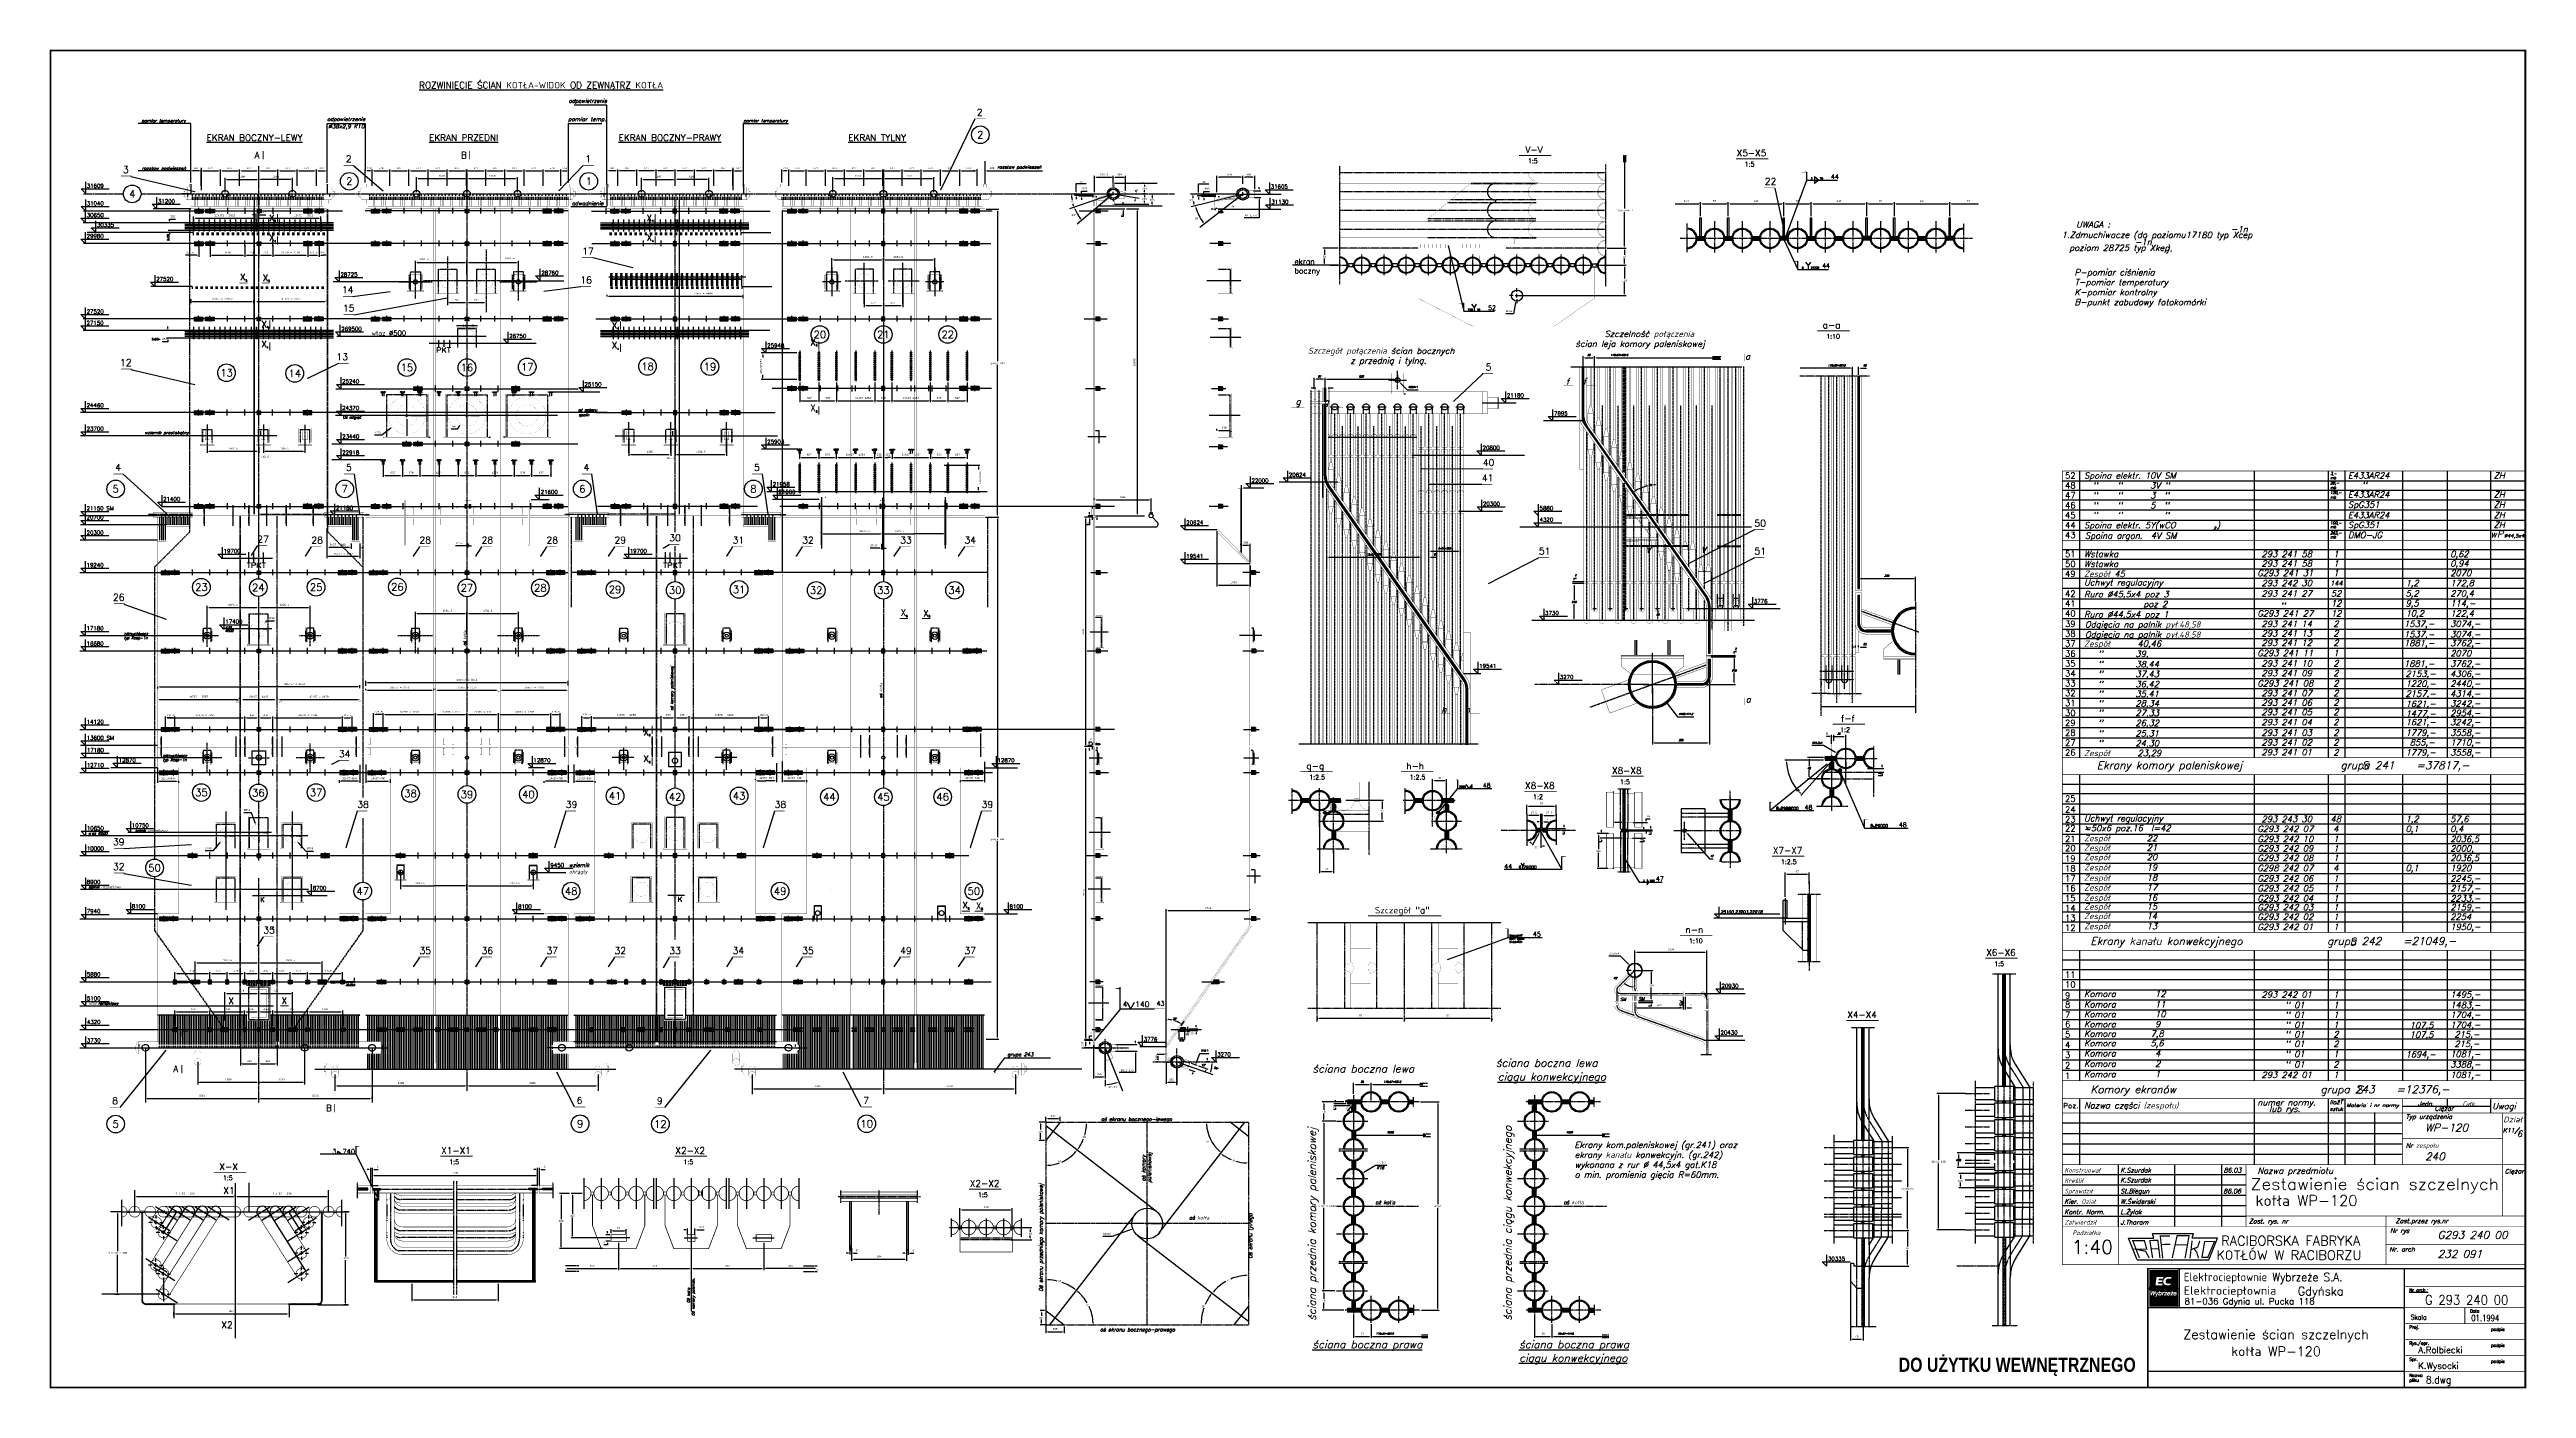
# Model space of a CAD drawing. Extents: x 13210 to 94108, y -7390 to 36310.
import ezdxf
from ezdxf.enums import TextEntityAlignment as Align

# ---------------------------------------------------------------- set-up
doc = ezdxf.new("R2010")
doc.units = 0
doc.header["$MEASUREMENT"] = 0
doc.header["$PDMODE"] = 3
for name, pattern in [('ACAD_ISO02W100', [15, 12, -3]), ('C3', [3.88, 2, -0.5, 0.88, -0.5]), ('CENTER', [50, 31.25, -6.25, 6.25, -6.25]), ('CENTERX2', [100, 62.5, -12.5, 12.5, -12.5]), ('CENTREX2', [100, 62.5, -12.5, 12.5, -12.5]), ('DASHED', [18.75, 12.5, -6.25]), ('DASHEDX2', [1.5, 1, -0.5]), ('H3', [2, 1.4, -0.6]), ('HIDDEN2', [4.6875, 3.125, -1.5625])]:
    doc.linetypes.add(name, pattern=pattern)
doc.layers.get('0').update_dxf_attribs({"linetype": 'CONTINUOUS'})
doc.layers.get('DEFPOINTS').update_dxf_attribs({"linetype": 'CONTINUOUS'})
for name, color, linetype in [('DO UŻYTKU WEWN', 5, 'CONTINUOUS'), ('LINIE', 7, 'DASHEDX2'), ('LOGO', 7, 'CONTINUOUS'), ('NUMERY-KOL', 4, 'CONTINUOUS'), ('NUMERY-ODN', 2, 'CONTINUOUS'), ('PALNIKI', 1, 'CONTINUOUS'), ('POZIOMY', 7, 'CONTINUOUS'), ('PRZEKROJE', 4, 'CONTINUOUS'), ('RAMKA', 7, 'CONTINUOUS'), ('ROZWINIECIE', 3, 'CONTINUOUS'), ('RURA', 3, 'CONTINUOUS'), ('RURKI', 4, 'CONTINUOUS'), ('SZCZEGOLY', 2, 'CONTINUOUS'), ('TABELKA', 7, 'CONTINUOUS'), ('TABELKA_TRESC', 7, 'CONTINUOUS'), ('WYMIAR1', 7, 'CONTINUOUS'), ('X-X', 1, 'CONTINUOUS'), ('ZARYS', 6, 'CENTERX2')]:
    doc.layers.add(name, color=color, linetype=linetype)
doc.styles.add('Arial_CE', font='ARIALBD.TTF')
doc.styles.add('MONO_TXT_ITALIC', font='MONOTXT', dxfattribs={"oblique": 15})
doc.styles.add('MONOTXT', font='monotxt')
doc.styles.add('PROSTA', font='romans', dxfattribs={"width": 0.9})
doc.styles.add('ROMAN_DUPLEX_ITALIC', font='ROMAND', dxfattribs={"oblique": 15})
doc.styles.add('ROMAND', font='romand')
doc.styles.add('ROMANS', font='romans')
doc.styles.get("Standard").update_dxf_attribs({"font": 'romans.shx'})
doc.dimstyles.new('KWA', dxfattribs={"dimscale": 20, "dimtxt": 3, "dimasz": 3, "dimexe": 2.5, "dimexo": 2.5, "dimgap": 1.5, "dimtad": 0, "dimtih": 1, "dimtoh": 1, "dimdsep": 46, "dimtxsty": 'Standard', "dimcen": -3, "dimdle": 1.25, "dimadec": 0, "dimazin": 0, "dimtfac": 0.75, "dimtofl": 0, "dimtmove": 2, "dimatfit": 3, "dimfxl": 0, "dimtvp": 1.5, "dimtolj": 1, "dimtzin": 12, "dimarcsym": 0})
doc.dimstyles.get("Standard").update_dxf_attribs({"dimtxt": 0.18, "dimasz": 0.18, "dimexe": 0.18, "dimexo": 0.0625, "dimgap": 0.09, "dimtad": 0, "dimtih": 1, "dimtoh": 1, "dimdec": 4, "dimzin": 0, "dimdsep": 46, "dimtxsty": 'Standard', "dimcen": 0.09, "dimadec": 0, "dimazin": 0, "dimtfac": 1, "dimtdec": 4, "dimtofl": 0, "dimtmove": 0, "dimatfit": 3, "dimfxl": 0, "dimtolj": 1, "dimtzin": 0, "dimarcsym": 0})

# ---------------------------------------------------------------- blocks, each defined once
blk = doc.blocks.new('LI2')
at = {"layer": 'ROZWINIECIE'}
for p, q in [((0, 112), (0, 172)), ((0, 0), (0, 82))]:
    blk.add_line(p, q, dxfattribs=at)
blk = doc.blocks.new('PM')
at = {"layer": 'ROZWINIECIE', "const_width": 5}
blk.add_lwpolyline([(0, 0), (0, 208)], dxfattribs=at)
blk = doc.blocks.new('P2')
at = {"layer": 'ROZWINIECIE'}
blk.add_line((0, 0), (0, 92), dxfattribs=at)
blk = doc.blocks.new('X')
at = {"linetype": 'Continuous', "const_width": 5}
for points in [[(27.5, 20), (-27.5, -20)], [(-27.5, 20), (27.5, -20)]]:
    blk.add_lwpolyline(points, dxfattribs=at)
blk = doc.blocks.new('PP2')
at = {"linetype": 'Continuous'}
for p, q in [((0, 0), (0, -30)), ((0, -40), (0, -80))]:
    blk.add_line(p, q, dxfattribs=at)
blk = doc.blocks.new('PD')
at = {"layer": 'ROZWINIECIE'}
blk.add_line((0, 0), (0, -850), dxfattribs=at)
blk = doc.blocks.new('LIG1')
at = {"layer": 'SZCZEGOLY', "linetype": 'Continuous', "const_width": 5}
blk.add_lwpolyline([(0, 100), (0, 100), (0, 100), (0, 0)], dxfattribs=at)
blk = doc.blocks.new('K')
at = {"layer": 'ROZWINIECIE', "linetype": 'Continuous'}
blk.add_circle((0, 0), 112, dxfattribs=at)
blk = doc.blocks.new('*X8')
at = {"color": 0, "linetype": 'Continuous'}
for p, q in [((22680, 2335), (22685, 2340)), ((22680, 2329), (22690, 2339)), ((22680, 2322), (22690, 2332)), ((22680, 2315), (22690, 2325)), ((22680, 2309), (22690, 2319)), ((22680, 2302), (22690, 2312)), ((22680, 2295), (22690, 2305)), ((22680, 2289), (22690, 2299)), ((22680, 2282), (22690, 2292)), ((22680, 2276), (22690, 2286)), ((22680, 2269), (22690, 2279)), ((22680, 2262), (22690, 2272)), ((22680, 2256), (22690, 2266)), ((22680, 2249), (22690, 2259)), ((22680, 2242), (22690, 2252)), ((22680, 2236), (22690, 2246)), ((22680, 2229), (22690, 2239)), ((22680, 2223), (22690, 2233)), ((22680, 2216), (22690, 2226)), ((22680, 2209), (22690, 2219)), ((22680, 2203), (22690, 2213)), ((22680, 2196), (22690, 2206)), ((22680, 2189), (22690, 2199)), ((22680, 2183), (22690, 2193)), ((22680, 2176), (22690, 2186)), ((22680, 2169), (22690, 2179)), ((22680, 2163), (22690, 2173)), ((22680, 2156), (22690, 2166)), ((22680, 2150), (22690, 2160)), ((22680, 2143), (22690, 2153)), ((22680, 2136), (22690, 2146)), ((22680, 2130), (22690, 2140)), ((22680, 2123), (22690, 2133)), ((22680, 2116), (22690, 2126)), ((22680, 2110), (22690, 2120)), ((22680, 2103), (22690, 2113)), ((22680, 2097), (22690, 2107)), ((22680, 2090), (22690, 2100)), ((22680, 2083), (22690, 2093)), ((22680, 2077), (22690, 2087)), ((22680, 2070), (22690, 2080)), ((22680, 2063), (22690, 2073)), ((22680, 2057), (22690, 2067)), ((22680, 2050), (22690, 2060)), ((22680, 2044), (22690, 2054)), ((22680, 2037), (22690, 2047)), ((22680, 2030), (22690, 2040)), ((22680, 2024), (22690, 2034)), ((22680, 2017), (22690, 2027)), ((22680, 2010), (22690, 2020)), ((22680, 2004), (22690, 2014)), ((22680, 1997), (22690, 2007)), ((22680, 1990), (22690, 2000)), ((22680, 1984), (22690, 1994)), ((22680, 1977), (22690, 1987)), ((22680, 1971), (22690, 1981)), ((22680, 1964), (22690, 1974)), ((22680, 1957), (22690, 1967)), ((22680, 1951), (22690, 1961)), ((22680, 1944), (22690, 1954)), ((22680, 1937), (22690, 1947)), ((22680, 1931), (22690, 1941)), ((22680, 1924), (22690, 1934)), ((22680, 1918), (22690, 1928)), ((22680, 1911), (22690, 1921)), ((22680, 1904), (22690, 1914)), ((22680, 1898), (22690, 1908)), ((22680, 1891), (22690, 1901)), ((22680, 1884), (22690, 1894)), ((22680, 1878), (22690, 1888)), ((22680, 1871), (22690, 1881)), ((22680, 1865), (22690, 1875)), ((22680, 1858), (22690, 1868)), ((22680, 1851), (22690, 1861)), ((22680, 1845), (22690, 1855)), ((22680, 1838), (22690, 1848)), ((22680, 1831), (22690, 1841)), ((22680, 1825), (22690, 1835)), ((22680, 1818), (22690, 1828)), ((22680, 1812), (22690, 1822)), ((22685, 1810), (22690, 1815))]:
    blk.add_line(p, q, dxfattribs=at)
blk = doc.blocks.new('*X9')
at = {"color": 0, "linetype": 'Continuous'}
for p, q in [((22630, 2351), (22635, 2357)), ((22632, 2347), (22642, 2357)), ((22638, 2347), (22648, 2357)), ((22645, 2347), (22655, 2357)), ((22652, 2347), (22662, 2357)), ((22658, 2347), (22668, 2357)), ((22665, 2347), (22675, 2357)), ((22671, 2347), (22680, 2355)), ((22678, 2347), (22680, 2348))]:
    blk.add_line(p, q, dxfattribs=at)
blk = doc.blocks.new('*X10')
at = {"color": 0, "linetype": 'Continuous'}
for p, q in [((20515, 2345), (20525, 2355)), ((20522, 2345), (20532, 2355)), ((20529, 2345), (20535, 2351))]:
    blk.add_line(p, q, dxfattribs=at)
blk = doc.blocks.new('*X11')
at = {"color": 0, "linetype": 'Continuous'}
for p, q in [((23824, 1990), (23854, 2020)), ((23824, 2005), (23839, 2020)), ((23824, 1975), (23859, 2009)), ((23824, 1960), (23859, 1994)), ((23824, 1944), (23859, 1979)), ((23824, 1929), (23859, 1964)), ((23824, 1914), (23859, 1948)), ((23824, 1898), (23859, 1933)), ((23824, 1883), (23859, 1918)), ((23824, 1868), (23859, 1902)), ((23824, 1853), (23859, 1887)), ((23824, 1837), (23859, 1872)), ((23824, 1822), (23859, 1857)), ((23824, 1807), (23859, 1841)), ((23824, 1791), (23859, 1826)), ((23824, 1776), (23859, 1811)), ((23824, 1761), (23859, 1795)), ((23824, 1745), (23859, 1780)), ((23824, 1730), (23859, 1765)), ((23824, 1715), (23859, 1750)), ((23824, 1700), (23859, 1734)), ((23824, 1684), (23859, 1719)), ((23824, 1669), (23859, 1704)), ((23824, 1654), (23859, 1688)), ((23824, 1638), (23859, 1673)), ((23824, 1623), (23859, 1658)), ((23824, 1608), (23859, 1642)), ((23824, 1593), (23859, 1627)), ((23824, 1577), (23859, 1612)), ((23824, 1562), (23859, 1597)), ((23824, 1547), (23859, 1581)), ((23824, 1531), (23859, 1566)), ((23824, 1516), (23859, 1551)), ((23824, 1501), (23859, 1535)), ((23824, 1486), (23859, 1520)), ((23824, 1470), (23859, 1505)), ((23824, 1455), (23859, 1490)), ((23824, 1440), (23859, 1474)), ((23824, 1424), (23859, 1459)), ((23824, 1409), (23859, 1444)), ((23824, 1394), (23859, 1428)), ((23824, 1379), (23859, 1413)), ((23824, 1363), (23859, 1398)), ((23824, 1348), (23859, 1383)), ((23824, 1333), (23859, 1367)), ((23824, 1317), (23859, 1352)), ((23824, 1302), (23859, 1337)), ((23824, 1287), (23859, 1321)), ((23824, 1272), (23859, 1306)), ((23824, 1256), (23859, 1291)), ((23824, 1241), (23859, 1276)), ((23824, 1226), (23859, 1260)), ((23824, 1210), (23859, 1245)), ((23824, 1195), (23859, 1230)), ((23824, 1180), (23859, 1214)), ((23824, 1164), (23859, 1199)), ((23824, 1149), (23859, 1184)), ((23824, 1134), (23859, 1168)), ((23824, 1119), (23859, 1153)), ((23824, 1103), (23859, 1138)), ((23824, 1088), (23859, 1123)), ((23824, 1073), (23859, 1107)), ((23824, 1057), (23859, 1092)), ((23824, 1042), (23859, 1077)), ((23824, 1027), (23859, 1061)), ((23824, 1012), (23859, 1046)), ((23824, 996), (23859, 1031)), ((23824, 981), (23859, 1016)), ((23824, 966), (23859, 1000)), ((23824, 950), (23859, 985)), ((23824, 935), (23859, 970)), ((23824, 920), (23859, 954)), ((23824, 905), (23859, 939)), ((23824, 889), (23859, 924)), ((23824, 874), (23859, 909)), ((23824, 859), (23859, 893)), ((23824, 843), (23859, 878)), ((23824, 828), (23859, 863)), ((23824, 813), (23859, 847)), ((23824, 798), (23859, 832)), ((23824, 782), (23859, 817)), ((23824, 767), (23859, 802)), ((23824, 752), (23859, 786)), ((23824, 736), (23859, 771)), ((23824, 721), (23859, 756)), ((23824, 706), (23859, 740)), ((23824, 690), (23859, 725)), ((23824, 675), (23859, 710)), ((23824, 660), (23859, 695)), ((23824, 645), (23859, 679)), ((23824, 629), (23859, 664)), ((23824, 614), (23859, 649)), ((23824, 599), (23859, 633)), ((23824, 583), (23859, 618)), ((23824, 568), (23859, 603)), ((23824, 553), (23859, 587)), ((23824, 538), (23859, 572)), ((23824, 522), (23859, 557)), ((23824, 507), (23859, 542)), ((23824, 492), (23859, 526)), ((23824, 476), (23859, 511)), ((23824, 461), (23859, 496)), ((23824, 446), (23859, 480)), ((23824, 431), (23859, 465)), ((23824, 415), (23859, 450)), ((23824, 400), (23859, 435)), ((23824, 385), (23859, 419)), ((23824, 369), (23859, 404)), ((23826, 356), (23859, 389)), ((23842, 356), (23859, 373)), ((23857, 356), (23859, 358))]:
    blk.add_line(p, q, dxfattribs=at)
blk = doc.blocks.new('*X12')
at = {"color": 0, "linetype": 'Continuous'}
for p, q in [((23893, 2161), (23858, 2196)), ((23893, 2146), (23858, 2180)), ((23893, 2130), (23858, 2165)), ((23893, 2176), (23862, 2207)), ((23893, 2192), (23878, 2207)), ((23893, 2207), (23893, 2207)), ((23893, 2115), (23858, 2150)), ((23893, 2100), (23858, 2134)), ((23893, 2085), (23858, 2119)), ((23893, 2069), (23858, 2104)), ((23893, 2054), (23858, 2089)), ((23893, 2039), (23858, 2073)), ((23893, 2023), (23858, 2058)), ((23893, 2008), (23858, 2043)), ((23893, 1993), (23858, 2027)), ((23882, 1988), (23858, 2012)), ((23867, 1988), (23858, 1997))]:
    blk.add_line(p, q, dxfattribs=at)
blk = doc.blocks.new('*X13')
at = {"color": 0, "linetype": 'Continuous'}
for p, q in [((27495, 2213), (27475, 2233)), ((27480, 2213), (27475, 2218)), ((27511, 2213), (27476, 2247)), ((27526, 2213), (27491, 2247)), ((27541, 2213), (27507, 2247)), ((27557, 2213), (27522, 2247)), ((27572, 2213), (27537, 2247)), ((27587, 2213), (27553, 2247)), ((27602, 2213), (27568, 2247)), ((27618, 2213), (27583, 2247)), ((27633, 2213), (27598, 2247)), ((27648, 2213), (27614, 2247)), ((27664, 2213), (27629, 2247)), ((27679, 2213), (27644, 2247)), ((27694, 2213), (27660, 2247)), ((27705, 2217), (27675, 2247)), ((27705, 2233), (27690, 2247))]:
    blk.add_line(p, q, dxfattribs=at)
blk = doc.blocks.new('*X15')
at = {"color": 0, "linetype": 'Continuous'}
for p, q in [((60278, 2737), (60300, 2760)), ((60278, 2715), (60298, 2735)), ((60280, 2695), (60298, 2713)), ((60281, 2762), (60308, 2789)), ((60287, 2791), (60327, 2831)), ((60303, 2829), (60396, 2922)), ((60394, 2898), (60434, 2938)), ((60436, 2917), (60463, 2944)), ((60465, 2925), (60488, 2947)), ((60490, 2927), (60510, 2947)), ((60512, 2927), (60530, 2945)), ((60532, 2925), (60549, 2942)), ((60550, 2921), (60567, 2937)), ((60567, 2916), (60583, 2932)), ((60583, 2910), (60598, 2925)), ((60598, 2902), (60612, 2917)), ((60612, 2894), (60626, 2908)), ((60624, 2885), (60639, 2899)), ((60636, 2875), (60651, 2889)), ((60648, 2864), (60662, 2878)), ((60658, 2852), (60672, 2866)), ((60667, 2839), (60682, 2854)), ((60676, 2826), (60690, 2840)), ((60683, 2811), (60698, 2826)), ((60690, 2795), (60705, 2811)), ((60695, 2779), (60711, 2795)), ((60699, 2761), (60716, 2778)), ((60700, 2695), (60722, 2718)), ((60702, 2741), (60720, 2759)), ((60702, 2720), (60722, 2739)), ((60283, 2676), (60300, 2693)), ((60288, 2658), (60304, 2675)), ((60293, 2642), (60309, 2658)), ((60300, 2627), (60315, 2642)), ((60308, 2613), (60323, 2627)), ((60317, 2599), (60331, 2613)), ((60326, 2586), (60340, 2601)), ((60336, 2574), (60350, 2589)), ((60347, 2563), (60361, 2577)), ((60359, 2553), (60373, 2567)), ((60371, 2543), (60386, 2558)), ((60385, 2535), (60399, 2549)), ((60399, 2527), (60414, 2542)), ((60414, 2520), (60430, 2535)), ((60430, 2514), (60446, 2530)), ((60447, 2509), (60464, 2526)), ((60466, 2505), (60484, 2523)), ((60486, 2503), (60505, 2523)), ((60507, 2503), (60530, 2525)), ((60532, 2505), (60558, 2531)), ((60560, 2511), (60595, 2546)), ((60595, 2524), (60701, 2630)), ((60679, 2630), (60714, 2665)), ((60694, 2667), (60720, 2693))]:
    blk.add_line(p, q, dxfattribs=at)
blk = doc.blocks.new('*X14')
at = {"color": 0, "linetype": 'Continuous'}
for p, q in [((60540, 3011), (60460, 3091)), ((60540, 2989), (60460, 3069)), ((60540, 2967), (60460, 3047)), ((60537, 2948), (60460, 3025)), ((60515, 2948), (60460, 3003)), ((60493, 2948), (60460, 2981)), ((60471, 2948), (60460, 2959)), ((60540, 3033), (60468, 3105)), ((60540, 3055), (60490, 3105)), ((60540, 3078), (60513, 3105)), ((60540, 3100), (60535, 3105))]:
    blk.add_line(p, q, dxfattribs=at)
blk = doc.blocks.new('*X16')
at = {"color": 0, "linetype": 'Continuous'}
for p, q in [((60540, 2415), (60460, 2495)), ((60540, 2393), (60460, 2473)), ((60540, 2370), (60460, 2450)), ((60540, 2348), (60460, 2428)), ((60521, 2345), (60460, 2406)), ((60540, 2437), (60474, 2502)), ((60540, 2459), (60496, 2502)), ((60540, 2481), (60518, 2502))]:
    blk.add_line(p, q, dxfattribs=at)
blk = doc.blocks.new('*X17')
at = {"color": 0, "linetype": 'Continuous'}
for p, q in [((60440, 2227), (60370, 2298)), ((60418, 2227), (60370, 2276)), ((60396, 2227), (60370, 2253)), ((60374, 2227), (60370, 2231)), ((60462, 2227), (60382, 2307)), ((60484, 2227), (60404, 2307)), ((60506, 2227), (60426, 2307)), ((60529, 2227), (60449, 2307)), ((60551, 2227), (60471, 2307)), ((60573, 2227), (60493, 2307)), ((60595, 2227), (60515, 2307)), ((60617, 2227), (60537, 2307)), ((60639, 2227), (60559, 2307)), ((60657, 2231), (60581, 2307)), ((60657, 2253), (60603, 2307)), ((60657, 2275), (60625, 2307)), ((60657, 2297), (60647, 2307))]:
    blk.add_line(p, q, dxfattribs=at)
blk = doc.blocks.new('*X18')
at = {"color": 0, "linetype": 'Continuous'}
for p, q in [((54304, 17025), (54196, 17133)), ((54282, 17025), (54196, 17111)), ((54260, 17025), (54196, 17089)), ((54312, 17039), (54206, 17145)), ((54238, 17025), (54221, 17042)), ((54312, 17061), (54228, 17145)), ((54312, 17083), (54250, 17145)), ((54312, 17105), (54273, 17145)), ((54312, 17127), (54295, 17145))]:
    blk.add_line(p, q, dxfattribs=at)
blk = doc.blocks.new('*X19')
at = {"color": 0, "linetype": 'Continuous'}
for p, q in [((54096, 17035), (54005, 17125)), ((54083, 17025), (54005, 17103)), ((54061, 17025), (54005, 17081)), ((54039, 17025), (54005, 17059)), ((54017, 17025), (54005, 17037)), ((54104, 17049), (54007, 17145)), ((54112, 17063), (54030, 17145)), ((54120, 17077), (54052, 17145)), ((54125, 17094), (54074, 17145)), ((54125, 17116), (54096, 17145)), ((54125, 17138), (54118, 17145))]:
    blk.add_line(p, q, dxfattribs=at)
blk = doc.blocks.new('*X20')
at = {"color": 0, "linetype": 'Continuous'}
for p, q in [((58304, 17025), (58204, 17125)), ((58282, 17025), (58204, 17103)), ((58260, 17025), (58204, 17081)), ((58237, 17025), (58204, 17059)), ((58215, 17025), (58204, 17037)), ((58326, 17025), (58206, 17145)), ((58348, 17025), (58228, 17145)), ((58370, 17025), (58250, 17145)), ((58392, 17025), (58272, 17145)), ((58414, 17025), (58294, 17145)), ((58436, 17025), (58316, 17145)), ((58458, 17025), (58338, 17145)), ((58481, 17025), (58361, 17145)), ((58503, 17025), (58383, 17145)), ((58525, 17025), (58405, 17145)), ((58547, 17025), (58427, 17145)), ((58550, 17044), (58449, 17145)), ((58550, 17066), (58471, 17145)), ((58550, 17088), (58493, 17145)), ((58550, 17110), (58515, 17145)), ((58550, 17133), (58537, 17145))]:
    blk.add_line(p, q, dxfattribs=at)
blk = doc.blocks.new('*X22')
at = {"color": 0}
for p, q in [((59712, 10179), (59721, 10188)), ((59712, 10184), (59716, 10188)), ((59712, 10175), (59722, 10185)), ((59712, 10170), (59722, 10180)), ((59712, 10166), (59722, 10176)), ((59712, 10161), (59722, 10171)), ((59712, 10157), (59722, 10167)), ((59712, 10153), (59722, 10163)), ((59712, 10148), (59722, 10158)), ((59712, 10144), (59722, 10154)), ((59712, 10139), (59722, 10149)), ((59712, 10135), (59722, 10145)), ((59712, 10131), (59722, 10141)), ((59712, 10126), (59722, 10136)), ((59712, 10122), (59722, 10132)), ((59712, 10117), (59722, 10127)), ((59712, 10113), (59722, 10123)), ((59712, 10108), (59722, 10118)), ((59712, 10104), (59722, 10114)), ((59712, 10100), (59722, 10110)), ((59712, 10095), (59722, 10105)), ((59712, 10091), (59722, 10101)), ((59712, 10086), (59722, 10096)), ((59712, 10082), (59722, 10092)), ((59712, 10078), (59722, 10088)), ((59712, 10073), (59722, 10083)), ((59712, 10069), (59722, 10079)), ((59712, 10064), (59722, 10074)), ((59712, 10060), (59722, 10070)), ((59712, 10055), (59722, 10065)), ((59712, 10051), (59722, 10061)), ((59712, 10047), (59722, 10057)), ((59712, 10042), (59722, 10052)), ((59712, 10038), (59722, 10048)), ((59712, 10033), (59722, 10043)), ((59712, 10029), (59722, 10039)), ((59712, 10024), (59722, 10034)), ((59712, 10020), (59722, 10030)), ((59712, 10016), (59722, 10026)), ((59712, 10011), (59722, 10021)), ((59712, 10007), (59722, 10017)), ((59712, 10002), (59722, 10012)), ((59712, 9998), (59722, 10008)), ((59712, 9994), (59722, 10004)), ((59712, 9989), (59722, 9999)), ((59712, 9985), (59722, 9995)), ((59712, 9980), (59722, 9990)), ((59712, 9976), (59722, 9986)), ((59713, 9973), (59722, 9981)), ((59717, 9973), (59722, 9977)), ((59722, 9973), (59722, 9973))]:
    blk.add_line(p, q, dxfattribs=at)
blk = doc.blocks.new('*X23')
at = {"color": 0}
for p, q in [((59908, 20160), (59921, 20173)), ((59908, 20147), (59928, 20167)), ((59908, 20133), (59928, 20153)), ((59908, 20120), (59928, 20140)), ((59908, 20107), (59928, 20127)), ((59908, 20093), (59928, 20113)), ((59908, 20080), (59928, 20100)), ((59908, 20067), (59928, 20087)), ((59908, 20054), (59928, 20074)), ((59908, 20040), (59928, 20060)), ((59908, 20027), (59928, 20047)), ((59908, 20014), (59928, 20034)), ((59908, 20001), (59928, 20021)), ((59908, 19987), (59928, 20007)), ((59908, 19974), (59928, 19994)), ((59908, 19961), (59928, 19981)), ((59908, 19948), (59928, 19968)), ((59908, 19934), (59928, 19954)), ((59908, 19921), (59928, 19941)), ((59908, 19908), (59928, 19928)), ((59908, 19895), (59928, 19915)), ((59908, 19881), (59928, 19901)), ((59908, 19868), (59928, 19888)), ((59908, 19855), (59928, 19875)), ((59908, 19842), (59928, 19862)), ((59908, 19828), (59928, 19848)), ((59908, 19815), (59928, 19835)), ((59908, 19802), (59928, 19822)), ((59908, 19789), (59928, 19809)), ((59908, 19775), (59928, 19795)), ((59908, 19762), (59928, 19782)), ((59908, 19749), (59928, 19769)), ((59908, 19735), (59928, 19755)), ((59908, 19722), (59928, 19742)), ((59908, 19709), (59928, 19729)), ((59908, 19696), (59928, 19716)), ((59908, 19682), (59928, 19702)), ((59908, 19669), (59928, 19689)), ((59908, 19656), (59928, 19676)), ((59908, 19643), (59928, 19663)), ((59908, 19629), (59928, 19649)), ((59915, 19623), (59928, 19636))]:
    blk.add_line(p, q, dxfattribs=at)
blk = doc.blocks.new('*X24')
at = {"color": 0}
for p, q in [((62697, 10526), (62704, 10533)), ((62697, 10530), (62700, 10533)), ((62700, 10524), (62707, 10531)), ((62704, 10524), (62707, 10527))]:
    blk.add_line(p, q, dxfattribs=at)
blk = doc.blocks.new('*X25')
at = {"color": 0}
for p, q in [((62697, 10460), (62703, 10465)), ((62697, 10446), (62707, 10456)), ((62697, 10433), (62707, 10443)), ((62697, 10420), (62707, 10430)), ((62697, 10407), (62707, 10417)), ((62697, 10393), (62707, 10403)), ((62697, 10380), (62707, 10390)), ((62697, 10367), (62707, 10377)), ((62697, 10353), (62707, 10363)), ((62697, 10340), (62707, 10350)), ((62697, 10327), (62707, 10337)), ((62697, 10314), (62707, 10324)), ((62697, 10300), (62707, 10310)), ((62697, 10287), (62707, 10297)), ((62697, 10274), (62707, 10284)), ((62697, 10261), (62707, 10271)), ((62697, 10247), (62707, 10257)), ((62697, 10234), (62707, 10244)), ((62697, 10221), (62707, 10231)), ((62697, 10208), (62707, 10218)), ((62697, 10194), (62707, 10204)), ((62697, 10181), (62707, 10191)), ((62697, 10168), (62707, 10178)), ((62697, 10155), (62707, 10165)), ((62697, 10141), (62707, 10151)), ((62697, 10128), (62707, 10138)), ((62697, 10115), (62707, 10125)), ((62700, 10104), (62707, 10112))]:
    blk.add_line(p, q, dxfattribs=at)
blk = doc.blocks.new('*X26')
at = {"color": 0}
for p, q in [((62554, 13817), (62582, 13845)), ((62554, 13835), (62564, 13845)), ((62554, 13799), (62594, 13839)), ((62554, 13782), (62594, 13822)), ((62554, 13764), (62594, 13804)), ((62554, 13746), (62594, 13786)), ((62554, 13729), (62594, 13769)), ((62554, 13711), (62594, 13751)), ((62554, 13693), (62594, 13733)), ((62554, 13676), (62594, 13716)), ((62554, 13658), (62594, 13698)), ((62554, 13640), (62594, 13680)), ((62554, 13623), (62594, 13663)), ((62554, 13605), (62594, 13645)), ((62554, 13587), (62594, 13627)), ((62554, 13570), (62594, 13610)), ((62554, 13552), (62594, 13592)), ((62554, 13534), (62594, 13574)), ((62554, 13517), (62594, 13557)), ((62554, 13499), (62594, 13539)), ((62554, 13481), (62594, 13521)), ((62554, 13464), (62594, 13504)), ((62554, 13446), (62594, 13486)), ((62554, 13428), (62594, 13468)), ((62554, 13411), (62594, 13451)), ((62554, 13393), (62594, 13433)), ((62554, 13375), (62594, 13415)), ((62554, 13358), (62594, 13398)), ((62554, 13340), (62594, 13380)), ((62554, 13322), (62594, 13362)), ((62554, 13304), (62594, 13344)), ((62554, 13287), (62594, 13327)), ((62554, 13269), (62594, 13309)), ((62554, 13251), (62594, 13291)), ((62554, 13234), (62594, 13274)), ((62554, 13216), (62594, 13256)), ((62554, 13198), (62594, 13238)), ((62554, 13181), (62594, 13221)), ((62554, 13163), (62594, 13203)), ((62554, 13145), (62594, 13185)), ((62554, 13128), (62594, 13168)), ((62554, 13110), (62594, 13150)), ((62554, 13092), (62594, 13132)), ((62554, 13075), (62594, 13115)), ((62554, 13057), (62594, 13097)), ((62554, 13039), (62594, 13079)), ((62554, 13022), (62594, 13062)), ((62554, 13004), (62594, 13044)), ((62554, 12986), (62594, 13026)), ((62554, 12969), (62594, 13009)), ((62554, 12951), (62594, 12991)), ((62554, 12933), (62594, 12973)), ((62554, 12916), (62594, 12956)), ((62554, 12898), (62594, 12938)), ((62554, 12880), (62594, 12920)), ((62554, 12863), (62594, 12903)), ((62554, 12845), (62594, 12885)), ((62554, 12827), (62594, 12867)), ((62554, 12810), (62594, 12850)), ((62554, 12792), (62594, 12832)), ((62554, 12774), (62594, 12814)), ((62554, 12756), (62594, 12796)), ((62554, 12739), (62594, 12779)), ((62554, 12721), (62594, 12761)), ((62554, 12703), (62594, 12743)), ((62554, 12686), (62594, 12726)), ((62554, 12668), (62594, 12708)), ((62554, 12650), (62594, 12690)), ((62554, 12633), (62594, 12673)), ((62554, 12615), (62594, 12655)), ((62554, 12597), (62594, 12637)), ((62554, 12580), (62594, 12620)), ((62554, 12562), (62594, 12602)), ((62554, 12544), (62594, 12584)), ((62554, 12527), (62594, 12567)), ((62554, 12509), (62594, 12549)), ((62554, 12491), (62594, 12531)), ((62554, 12474), (62594, 12514)), ((62554, 12456), (62594, 12496)), ((62554, 12438), (62594, 12478)), ((62554, 12421), (62594, 12461)), ((62554, 12403), (62594, 12443)), ((62554, 12385), (62594, 12425)), ((62554, 12368), (62594, 12408)), ((62554, 12350), (62594, 12390)), ((62554, 12332), (62594, 12372)), ((62554, 12315), (62594, 12355)), ((62554, 12297), (62594, 12337)), ((62554, 12279), (62594, 12319)), ((62554, 12262), (62594, 12302)), ((62554, 12244), (62594, 12284)), ((62554, 12226), (62594, 12266)), ((62554, 12208), (62594, 12248)), ((62554, 12191), (62594, 12231)), ((62554, 12173), (62594, 12213)), ((62554, 12155), (62594, 12195)), ((62554, 12138), (62594, 12178)), ((62554, 12120), (62594, 12160)), ((62554, 12102), (62594, 12142)), ((62554, 12085), (62594, 12125)), ((62554, 12067), (62594, 12107)), ((62554, 12049), (62594, 12089)), ((62554, 12032), (62594, 12072)), ((62554, 12014), (62594, 12054)), ((62565, 12007), (62594, 12036)), ((62583, 12007), (62594, 12019))]:
    blk.add_line(p, q, dxfattribs=at)
blk = doc.blocks.new('*X27')
at = {"color": 0}
for p, q in [((60869, 15314), (60927, 15372)), ((60873, 15370), (60936, 15434)), ((60881, 15432), (60953, 15504)), ((60896, 15500), (60984, 15588)), ((60922, 15579), (61051, 15707)), ((60970, 15679), (61267, 15976)), ((61239, 15895), (61367, 16024)), ((61358, 15962), (61446, 16050)), ((61442, 15993), (61514, 16065)), ((61512, 16010), (61576, 16073)), ((61574, 16019), (61632, 16077)), ((61631, 16023), (61685, 16076)), ((61684, 16022), (61734, 16072)), ((61733, 16018), (61780, 16066)), ((61779, 16011), (61825, 16057)), ((61823, 16002), (61867, 16046)), ((61864, 15991), (61907, 16033)), ((61904, 15977), (61945, 16019)), ((61942, 15962), (61982, 16003)), ((61978, 15945), (62018, 15985)), ((62012, 15926), (62052, 15966)), ((62045, 15906), (62084, 15945)), ((62077, 15885), (62115, 15923)), ((62107, 15862), (62145, 15900)), ((62135, 15837), (62173, 15876)), ((62162, 15812), (62201, 15850)), ((62188, 15785), (62227, 15823)), ((62213, 15756), (62251, 15794)), ((62236, 15726), (62275, 15765)), ((62258, 15695), (62297, 15734)), ((62278, 15662), (62317, 15701)), ((62297, 15628), (62337, 15668)), ((62314, 15592), (62355, 15633)), ((62330, 15554), (62371, 15596)), ((62343, 15515), (62386, 15558)), ((62355, 15474), (62399, 15518)), ((62364, 15430), (62410, 15476)), ((62372, 15384), (62419, 15432)), ((62376, 15336), (62426, 15386)), ((60870, 15261), (60923, 15315)), ((60874, 15212), (60924, 15262)), ((60880, 15166), (60928, 15213)), ((60889, 15121), (60935, 15167)), ((60900, 15079), (60944, 15123)), ((60913, 15039), (60955, 15082)), ((60927, 15001), (60969, 15042)), ((60943, 14964), (60984, 15004)), ((60961, 14928), (61001, 14968)), ((60980, 14894), (61020, 14934)), ((61001, 14862), (61040, 14901)), ((61023, 14831), (61061, 14869)), ((61046, 14801), (61084, 14839)), ((61070, 14773), (61109, 14811)), ((61096, 14745), (61134, 14784)), ((61123, 14719), (61161, 14758)), ((61152, 14695), (61190, 14733)), ((61181, 14671), (61220, 14710)), ((61212, 14649), (61251, 14688)), ((61245, 14629), (61284, 14668)), ((61278, 14609), (61318, 14649)), ((61313, 14591), (61354, 14632)), ((61350, 14575), (61392, 14616)), ((61388, 14560), (61431, 14603)), ((61428, 14547), (61472, 14591)), ((61470, 14536), (61516, 14582)), ((61514, 14527), (61562, 14574)), ((61560, 14520), (61610, 14570)), ((61609, 14516), (61662, 14569)), ((61661, 14515), (61719, 14572)), ((61717, 14518), (61780, 14581)), ((61778, 14526), (61849, 14597)), ((61845, 14540), (61931, 14625)), ((61923, 14564), (62043, 14684)), ((62019, 14608), (62338, 14927)), ((62262, 14903), (62382, 15023)), ((62321, 15015), (62406, 15101)), ((62349, 15097), (62420, 15168)), ((62365, 15166), (62428, 15229)), ((62374, 15227), (62431, 15285)), ((62377, 15284), (62430, 15337))]:
    blk.add_line(p, q, dxfattribs=at)
blk = doc.blocks.new('*X28')
at = {"color": 0}
for p, q in [((68231, 15331), (68291, 15391)), ((68235, 15374), (68299, 15439)), ((68241, 15420), (68313, 15492)), ((68251, 15470), (68333, 15552)), ((68266, 15525), (68365, 15624)), ((68289, 15587), (68435, 15733)), ((68325, 15663), (68638, 15976)), ((68407, 15785), (68516, 15894)), ((68567, 15866), (68714, 16012)), ((68677, 15936), (68776, 16035)), ((68749, 15968), (68831, 16050)), ((68809, 15988), (68881, 16060)), ((68862, 16001), (68927, 16066)), ((68910, 16010), (68970, 16070)), ((68955, 16015), (69011, 16071)), ((68997, 16017), (69011, 16031)), ((68230, 15290), (68286, 15346)), ((68231, 15251), (68284, 15304)), ((68234, 15214), (68284, 15265)), ((68238, 15178), (68287, 15227)), ((68244, 15144), (68291, 15191)), ((68251, 15112), (68296, 15157)), ((68259, 15080), (68303, 15124)), ((68268, 15049), (68311, 15093)), ((68278, 15020), (68321, 15062)), ((68289, 14991), (68331, 15033)), ((68301, 14964), (68342, 15004)), ((68314, 14937), (68355, 14977)), ((68328, 14911), (68368, 14951)), ((68343, 14886), (68382, 14925)), ((68358, 14861), (68397, 14900)), ((68374, 14838), (68413, 14876)), ((68391, 14815), (68430, 14853)), ((68409, 14793), (68447, 14831)), ((68427, 14771), (68465, 14809)), ((68446, 14750), (68484, 14789)), ((68466, 14730), (68504, 14769)), ((68487, 14711), (68525, 14749)), ((68508, 14693), (68546, 14731)), ((68530, 14675), (68568, 14713)), ((68552, 14658), (68591, 14696)), ((68576, 14641), (68615, 14680)), ((68600, 14626), (68639, 14665)), ((68625, 14611), (68665, 14651)), ((68651, 14597), (68691, 14637)), ((68677, 14584), (68718, 14624)), ((68705, 14571), (68746, 14613)), ((68733, 14560), (68775, 14602)), ((68762, 14549), (68806, 14593)), ((68793, 14540), (68837, 14584)), ((68824, 14532), (68869, 14577)), ((68857, 14524), (68903, 14571)), ((68890, 14518), (68939, 14566)), ((68925, 14514), (68976, 14564)), ((68962, 14510), (69011, 14559)), ((69000, 14509), (69011, 14520))]:
    blk.add_line(p, q, dxfattribs=at)
blk = doc.blocks.new('*D288')
at = {"color": 0, "linetype": 'ByBlock'}
for p, q in [((18943, 31655), (18943, 32123)), ((19003, 32073), (19983, 32073)), ((20043, 31864), (20043, 32123))]:
    blk.add_line(p, q, dxfattribs=at)
for points in [[(19003, 32083), (19003, 32063), (18943, 32073)], [(19983, 32083), (19983, 32063), (20043, 32073)]]:
    blk.add_solid(points, dxfattribs=at)
at = {"layer": 'DEFPOINTS', "color": 0, "linetype": 'ByBlock'}
for p in [(18943, 31605), (20043, 32073), (20043, 31814)]:
    blk.add_point(p, dxfattribs=at)
at = {"color": 0, "linetype": 'ByBlock', "style": 'MONOTXT'}
blk.add_text('1100', height=60, dxfattribs=at).set_placement((19493, 32163), align=Align.MIDDLE_CENTER)
blk = doc.blocks.new('*D287')
at = {"color": 0, "linetype": 'ByBlock'}
for p, q in [((20043, 31864), (20043, 32123)), ((21083, 32073), (20103, 32073)), ((21143, 31655), (21143, 32123))]:
    blk.add_line(p, q, dxfattribs=at)
for points in [[(20103, 32083), (20103, 32063), (20043, 32073)], [(21083, 32083), (21083, 32063), (21143, 32073)]]:
    blk.add_solid(points, dxfattribs=at)
at = {"layer": 'DEFPOINTS', "color": 0, "linetype": 'ByBlock'}
for p in [(20043, 32073), (20043, 31814), (21143, 31605)]:
    blk.add_point(p, dxfattribs=at)
at = {"color": 0, "linetype": 'ByBlock', "style": 'MONOTXT'}
blk.add_text('1100', height=60, dxfattribs=at).set_placement((20593, 32163), align=Align.MIDDLE_CENTER)
blk = doc.blocks.new('*D286')
at = {"color": 0, "linetype": 'ByBlock'}
for p, q in [((18162, 31864), (18162, 32400)), ((18789, 31864), (18789, 32400)), ((18222, 32350), (18729, 32350))]:
    blk.add_line(p, q, dxfattribs=at)
for points in [[(18222, 32360), (18222, 32340), (18162, 32350)], [(18729, 32360), (18729, 32340), (18789, 32350)]]:
    blk.add_solid(points, dxfattribs=at)
at = {"layer": 'DEFPOINTS', "color": 0, "linetype": 'ByBlock'}
for p in [(18162, 31814), (18789, 32350), (18789, 31814)]:
    blk.add_point(p, dxfattribs=at)
at = {"color": 0, "linetype": 'ByBlock', "style": 'MONOTXT'}
blk.add_text('627', height=60, dxfattribs=at).set_placement((18476, 32440), align=Align.MIDDLE_CENTER)
blk = doc.blocks.new('*D285')
at = {"color": 0, "linetype": 'ByBlock'}
for p, q in [((18789, 31864), (18789, 32400)), ((19416, 31864), (19416, 32400)), ((18849, 32350), (19356, 32350))]:
    blk.add_line(p, q, dxfattribs=at)
for points in [[(18849, 32360), (18849, 32340), (18789, 32350)], [(19356, 32360), (19356, 32340), (19416, 32350)]]:
    blk.add_solid(points, dxfattribs=at)
at = {"layer": 'DEFPOINTS', "color": 0, "linetype": 'ByBlock'}
for p in [(18789, 31814), (19416, 32350), (19416, 31814)]:
    blk.add_point(p, dxfattribs=at)
at = {"color": 0, "linetype": 'ByBlock', "style": 'MONOTXT'}
blk.add_text('627', height=60, dxfattribs=at).set_placement((19102, 32440), align=Align.MIDDLE_CENTER)
blk = doc.blocks.new('*D284')
at = {"color": 0, "linetype": 'ByBlock'}
for p, q in [((19416, 31864), (19416, 32400)), ((20043, 31864), (20043, 32400)), ((19476, 32350), (19983, 32350))]:
    blk.add_line(p, q, dxfattribs=at)
for points in [[(19476, 32360), (19476, 32340), (19416, 32350)], [(19983, 32360), (19983, 32340), (20043, 32350)]]:
    blk.add_solid(points, dxfattribs=at)
at = {"layer": 'DEFPOINTS', "color": 0, "linetype": 'ByBlock'}
for p in [(19416, 31814), (20043, 32350), (20043, 31814)]:
    blk.add_point(p, dxfattribs=at)
at = {"color": 0, "linetype": 'ByBlock', "style": 'MONOTXT'}
blk.add_text('627', height=60, dxfattribs=at).set_placement((19730, 32440), align=Align.MIDDLE_CENTER)
blk = doc.blocks.new('*D283')
at = {"color": 0, "linetype": 'ByBlock'}
for p, q in [((20043, 31864), (20043, 32400)), ((20670, 31864), (20670, 32400)), ((20103, 32350), (20610, 32350))]:
    blk.add_line(p, q, dxfattribs=at)
for points in [[(20103, 32360), (20103, 32340), (20043, 32350)], [(20610, 32360), (20610, 32340), (20670, 32350)]]:
    blk.add_solid(points, dxfattribs=at)
at = {"layer": 'DEFPOINTS', "color": 0, "linetype": 'ByBlock'}
for p in [(20043, 31814), (20670, 32350), (20670, 31814)]:
    blk.add_point(p, dxfattribs=at)
at = {"color": 0, "linetype": 'ByBlock', "style": 'MONOTXT'}
blk.add_text('627', height=60, dxfattribs=at).set_placement((20356, 32440), align=Align.MIDDLE_CENTER)
blk = doc.blocks.new('*D282')
at = {"color": 0, "linetype": 'ByBlock'}
for p, q in [((20670, 31864), (20670, 32400)), ((21297, 31864), (21297, 32400)), ((20730, 32350), (21237, 32350))]:
    blk.add_line(p, q, dxfattribs=at)
for points in [[(20730, 32360), (20730, 32340), (20670, 32350)], [(21237, 32360), (21237, 32340), (21297, 32350)]]:
    blk.add_solid(points, dxfattribs=at)
at = {"layer": 'DEFPOINTS', "color": 0, "linetype": 'ByBlock'}
for p in [(20670, 31814), (21297, 32350), (21297, 31814)]:
    blk.add_point(p, dxfattribs=at)
at = {"color": 0, "linetype": 'ByBlock', "style": 'MONOTXT'}
blk.add_text('627', height=60, dxfattribs=at).set_placement((20984, 32440), align=Align.MIDDLE_CENTER)
blk = doc.blocks.new('*D281')
at = {"color": 0, "linetype": 'ByBlock'}
for p, q in [((21297, 31864), (21297, 32400)), ((21924, 31864), (21924, 32400)), ((21357, 32350), (21864, 32350))]:
    blk.add_line(p, q, dxfattribs=at)
for points in [[(21357, 32360), (21357, 32340), (21297, 32350)], [(21864, 32360), (21864, 32340), (21924, 32350)]]:
    blk.add_solid(points, dxfattribs=at)
at = {"layer": 'DEFPOINTS', "color": 0, "linetype": 'ByBlock'}
for p in [(21297, 31814), (21924, 32350), (21924, 31814)]:
    blk.add_point(p, dxfattribs=at)
at = {"color": 0, "linetype": 'ByBlock', "style": 'MONOTXT'}
blk.add_text('627', height=60, dxfattribs=at).set_placement((21610, 32440), align=Align.MIDDLE_CENTER)
blk = doc.blocks.new('*D280')
at = {"color": 0, "linetype": 'ByBlock'}
for p, q in [((21924, 31864), (21924, 32400)), ((22277, 31963), (22277, 32400)), ((21984, 32350), (22217, 32350))]:
    blk.add_line(p, q, dxfattribs=at)
for points in [[(21984, 32360), (21984, 32340), (21924, 32350)], [(22217, 32360), (22217, 32340), (22277, 32350)]]:
    blk.add_solid(points, dxfattribs=at)
at = {"layer": 'DEFPOINTS', "color": 0, "linetype": 'ByBlock'}
for p in [(21924, 31814), (22277, 32350), (22277, 31913)]:
    blk.add_point(p, dxfattribs=at)
at = {"color": 0, "linetype": 'ByBlock', "style": 'MONOTXT'}
blk.add_text('342', height=60, dxfattribs=at).set_placement((22100, 32440), align=Align.MIDDLE_CENTER)
blk = doc.blocks.new('*D279')
at = {"color": 0, "linetype": 'ByBlock'}
for p, q in [((17820, 31970), (17820, 32398)), ((18162, 31864), (18162, 32398)), ((18102, 32348), (17880, 32348))]:
    blk.add_line(p, q, dxfattribs=at)
for points in [[(17880, 32358), (17880, 32338), (17820, 32348)], [(18102, 32358), (18102, 32338), (18162, 32348)]]:
    blk.add_solid(points, dxfattribs=at)
at = {"layer": 'DEFPOINTS', "color": 0, "linetype": 'ByBlock'}
for p in [(17820, 32348), (17820, 31920), (18162, 31814)]:
    blk.add_point(p, dxfattribs=at)
at = {"color": 0, "linetype": 'ByBlock', "style": 'MONOTXT'}
blk.add_text('342', height=60, dxfattribs=at).set_placement((17991, 32438), align=Align.MIDDLE_CENTER)
blk = doc.blocks.new('POZ')
for p, q in [((0, 0), (-71, 71)), ((-71, 71), (387, 71)), ((0, 186), (0, 0))]:
    blk.add_line(p, q)
at = {"style": 'ROMAND', "flags": 4}
blk.add_attdef('POZIOM', (23, 88), '', height=65, dxfattribs=at)
blk = doc.blocks.new('*D31')
at = {"color": 0, "linetype": 'ByBlock'}
for p, q in [((17130, 30715), (17130, 30775)), ((17130, 30775), (17320, 30775)), ((17095, 30655), (17080, 30655)), ((17107, 30405), (17080, 30405)), ((17130, 30345), (17130, 30285))]:
    blk.add_line(p, q, dxfattribs=at)
for points in [[(17120, 30715), (17140, 30715), (17130, 30655)], [(17120, 30345), (17140, 30345), (17130, 30405)]]:
    blk.add_solid(points, dxfattribs=at)
at = {"layer": 'DEFPOINTS', "color": 0, "linetype": 'ByBlock'}
for p in [(17130, 30655), (17145, 30655), (17157, 30405)]:
    blk.add_point(p, dxfattribs=at)
at = {"color": 0, "linetype": 'ByBlock', "style": 'MONOTXT'}
blk.add_text('250', height=60, dxfattribs=at).set_placement((17240, 30865), align=Align.MIDDLE_CENTER)
blk = doc.blocks.new('*D32')
at = {"color": 0, "linetype": 'ByBlock'}
for p, q in [((17077, 26775), (16887, 26775)), ((17041, 27146), (17027, 27146)), ((17041, 26895), (17027, 26895)), ((17077, 27206), (17077, 27266)), ((17077, 26835), (17077, 26775))]:
    blk.add_line(p, q, dxfattribs=at)
for points in [[(17067, 27206), (17087, 27206), (17077, 27146)], [(17067, 26835), (17087, 26835), (17077, 26895)]]:
    blk.add_solid(points, dxfattribs=at)
at = {"layer": 'DEFPOINTS', "color": 0, "linetype": 'ByBlock'}
for p in [(17077, 26895), (17091, 27146), (17091, 26895)]:
    blk.add_point(p, dxfattribs=at)
at = {"color": 0, "linetype": 'ByBlock', "style": 'MONOTXT'}
blk.add_text('250', height=60, dxfattribs=at).set_placement((16967, 26865), align=Align.MIDDLE_CENTER)
blk = doc.blocks.new('*D278')
at = {"color": 0, "linetype": 'ByBlock'}
for p, q in [((25193, 31655), (25193, 32149)), ((25253, 32099), (26783, 32099)), ((26843, 31655), (26843, 32149))]:
    blk.add_line(p, q, dxfattribs=at)
for points in [[(25253, 32109), (25253, 32089), (25193, 32099)], [(26783, 32109), (26783, 32089), (26843, 32099)]]:
    blk.add_solid(points, dxfattribs=at)
at = {"layer": 'DEFPOINTS', "color": 0, "linetype": 'ByBlock'}
for p in [(25193, 31605), (26843, 32099), (26843, 31605)]:
    blk.add_point(p, dxfattribs=at)
at = {"color": 0, "linetype": 'ByBlock', "style": 'MONOTXT'}
blk.add_text('1650', height=60, dxfattribs=at).set_placement((26018, 32189), align=Align.MIDDLE_CENTER)
blk = doc.blocks.new('*D277')
at = {"color": 0, "linetype": 'ByBlock'}
for p, q in [((26843, 31655), (26843, 32149)), ((26903, 32099), (28433, 32099)), ((28493, 31655), (28493, 32149))]:
    blk.add_line(p, q, dxfattribs=at)
for points in [[(26903, 32109), (26903, 32089), (26843, 32099)], [(28433, 32109), (28433, 32089), (28493, 32099)]]:
    blk.add_solid(points, dxfattribs=at)
at = {"layer": 'DEFPOINTS', "color": 0, "linetype": 'ByBlock'}
for p in [(26843, 31605), (28493, 32099), (28493, 31605)]:
    blk.add_point(p, dxfattribs=at)
at = {"color": 0, "linetype": 'ByBlock', "style": 'MONOTXT'}
blk.add_text('1650', height=60, dxfattribs=at).set_placement((27668, 32189), align=Align.MIDDLE_CENTER)
blk = doc.blocks.new('*D276')
at = {"color": 0, "linetype": 'ByBlock'}
for p, q in [((23523, 31970), (23523, 32399)), ((23751, 31864), (23751, 32399)), ((23691, 32349), (23583, 32349))]:
    blk.add_line(p, q, dxfattribs=at)
for points in [[(23583, 32359), (23583, 32339), (23523, 32349)], [(23691, 32359), (23691, 32339), (23751, 32349)]]:
    blk.add_solid(points, dxfattribs=at)
at = {"layer": 'DEFPOINTS', "color": 0, "linetype": 'ByBlock'}
for p in [(23523, 32349), (23523, 31920), (23751, 31814)]:
    blk.add_point(p, dxfattribs=at)
at = {"color": 0, "linetype": 'ByBlock', "style": 'MONOTXT'}
blk.add_text('228', height=60, dxfattribs=at).set_placement((23646, 32439), align=Align.MIDDLE_CENTER)
blk = doc.blocks.new('*D275')
at = {"color": 0, "linetype": 'ByBlock'}
for p, q in [((23751, 31864), (23751, 32399)), ((24321, 31864), (24321, 32399)), ((23811, 32349), (24261, 32349))]:
    blk.add_line(p, q, dxfattribs=at)
for points in [[(23811, 32359), (23811, 32339), (23751, 32349)], [(24261, 32359), (24261, 32339), (24321, 32349)]]:
    blk.add_solid(points, dxfattribs=at)
at = {"layer": 'DEFPOINTS', "color": 0, "linetype": 'ByBlock'}
for p in [(23751, 31814), (24321, 32349), (24321, 31814)]:
    blk.add_point(p, dxfattribs=at)
at = {"color": 0, "linetype": 'ByBlock', "style": 'MONOTXT'}
blk.add_text('570', height=60, dxfattribs=at).set_placement((24036, 32439), align=Align.MIDDLE_CENTER)
blk = doc.blocks.new('*D274')
at = {"color": 0, "linetype": 'ByBlock'}
for p, q in [((24321, 31864), (24321, 32399)), ((24948, 31864), (24948, 32399)), ((24381, 32349), (24888, 32349))]:
    blk.add_line(p, q, dxfattribs=at)
for points in [[(24381, 32359), (24381, 32339), (24321, 32349)], [(24888, 32359), (24888, 32339), (24948, 32349)]]:
    blk.add_solid(points, dxfattribs=at)
at = {"layer": 'DEFPOINTS', "color": 0, "linetype": 'ByBlock'}
for p in [(24321, 31814), (24948, 32349), (24948, 31814)]:
    blk.add_point(p, dxfattribs=at)
at = {"color": 0, "linetype": 'ByBlock', "style": 'MONOTXT'}
blk.add_text('627', height=60, dxfattribs=at).set_placement((24634, 32439), align=Align.MIDDLE_CENTER)
blk = doc.blocks.new('*D273')
at = {"color": 0, "linetype": 'ByBlock'}
for p, q in [((24948, 31864), (24948, 32399)), ((25575, 31864), (25575, 32399)), ((25008, 32349), (25515, 32349))]:
    blk.add_line(p, q, dxfattribs=at)
for points in [[(25008, 32359), (25008, 32339), (24948, 32349)], [(25515, 32359), (25515, 32339), (25575, 32349)]]:
    blk.add_solid(points, dxfattribs=at)
at = {"layer": 'DEFPOINTS', "color": 0, "linetype": 'ByBlock'}
for p in [(24948, 31814), (25575, 32349), (25575, 31814)]:
    blk.add_point(p, dxfattribs=at)
at = {"color": 0, "linetype": 'ByBlock', "style": 'MONOTXT'}
blk.add_text('627', height=60, dxfattribs=at).set_placement((25262, 32439), align=Align.MIDDLE_CENTER)
blk = doc.blocks.new('*D272')
at = {"color": 0, "linetype": 'ByBlock'}
for p, q in [((25575, 31864), (25575, 32399)), ((26202, 31864), (26202, 32399)), ((25635, 32349), (26142, 32349))]:
    blk.add_line(p, q, dxfattribs=at)
for points in [[(25635, 32359), (25635, 32339), (25575, 32349)], [(26142, 32359), (26142, 32339), (26202, 32349)]]:
    blk.add_solid(points, dxfattribs=at)
at = {"layer": 'DEFPOINTS', "color": 0, "linetype": 'ByBlock'}
for p in [(25575, 31814), (26202, 32349), (26202, 31814)]:
    blk.add_point(p, dxfattribs=at)
at = {"color": 0, "linetype": 'ByBlock', "style": 'MONOTXT'}
blk.add_text('627', height=60, dxfattribs=at).set_placement((25888, 32439), align=Align.MIDDLE_CENTER)
blk = doc.blocks.new('*D271')
at = {"color": 0, "linetype": 'ByBlock'}
for p, q in [((26202, 31864), (26202, 32399)), ((26829, 31864), (26829, 32399)), ((26262, 32349), (26769, 32349))]:
    blk.add_line(p, q, dxfattribs=at)
for points in [[(26262, 32359), (26262, 32339), (26202, 32349)], [(26769, 32359), (26769, 32339), (26829, 32349)]]:
    blk.add_solid(points, dxfattribs=at)
at = {"layer": 'DEFPOINTS', "color": 0, "linetype": 'ByBlock'}
for p in [(26202, 31814), (26829, 32349), (26829, 31814)]:
    blk.add_point(p, dxfattribs=at)
at = {"color": 0, "linetype": 'ByBlock', "style": 'MONOTXT'}
blk.add_text('627', height=60, dxfattribs=at).set_placement((26516, 32439), align=Align.MIDDLE_CENTER)
blk = doc.blocks.new('*D270')
at = {"color": 0, "linetype": 'ByBlock'}
for p, q in [((26829, 31864), (26829, 32399)), ((27456, 31864), (27456, 32399)), ((26889, 32349), (27396, 32349))]:
    blk.add_line(p, q, dxfattribs=at)
for points in [[(26889, 32359), (26889, 32339), (26829, 32349)], [(27396, 32359), (27396, 32339), (27456, 32349)]]:
    blk.add_solid(points, dxfattribs=at)
at = {"layer": 'DEFPOINTS', "color": 0, "linetype": 'ByBlock'}
for p in [(26829, 31814), (27456, 32349), (27456, 31814)]:
    blk.add_point(p, dxfattribs=at)
at = {"color": 0, "linetype": 'ByBlock', "style": 'MONOTXT'}
blk.add_text('627', height=60, dxfattribs=at).set_placement((27142, 32439), align=Align.MIDDLE_CENTER)
blk = doc.blocks.new('*D269')
at = {"color": 0, "linetype": 'ByBlock'}
for p, q in [((27456, 31864), (27456, 32399)), ((28083, 31864), (28083, 32399)), ((27516, 32349), (28023, 32349))]:
    blk.add_line(p, q, dxfattribs=at)
for points in [[(27516, 32359), (27516, 32339), (27456, 32349)], [(28023, 32359), (28023, 32339), (28083, 32349)]]:
    blk.add_solid(points, dxfattribs=at)
at = {"layer": 'DEFPOINTS', "color": 0, "linetype": 'ByBlock'}
for p in [(27456, 31814), (28083, 32349), (28083, 31814)]:
    blk.add_point(p, dxfattribs=at)
at = {"color": 0, "linetype": 'ByBlock', "style": 'MONOTXT'}
blk.add_text('627', height=60, dxfattribs=at).set_placement((27770, 32439), align=Align.MIDDLE_CENTER)
blk = doc.blocks.new('*D268')
at = {"color": 0, "linetype": 'ByBlock'}
for p, q in [((28083, 31864), (28083, 32399)), ((28710, 31864), (28710, 32399)), ((28143, 32349), (28650, 32349))]:
    blk.add_line(p, q, dxfattribs=at)
for points in [[(28143, 32359), (28143, 32339), (28083, 32349)], [(28650, 32359), (28650, 32339), (28710, 32349)]]:
    blk.add_solid(points, dxfattribs=at)
at = {"layer": 'DEFPOINTS', "color": 0, "linetype": 'ByBlock'}
for p in [(28083, 31814), (28710, 32349), (28710, 31814)]:
    blk.add_point(p, dxfattribs=at)
at = {"color": 0, "linetype": 'ByBlock', "style": 'MONOTXT'}
blk.add_text('627', height=60, dxfattribs=at).set_placement((28396, 32439), align=Align.MIDDLE_CENTER)
blk = doc.blocks.new('*D267')
at = {"color": 0, "linetype": 'ByBlock'}
for p, q in [((28710, 31864), (28710, 32399)), ((29337, 31864), (29337, 32399)), ((28770, 32349), (29277, 32349))]:
    blk.add_line(p, q, dxfattribs=at)
for points in [[(28770, 32359), (28770, 32339), (28710, 32349)], [(29277, 32359), (29277, 32339), (29337, 32349)]]:
    blk.add_solid(points, dxfattribs=at)
at = {"layer": 'DEFPOINTS', "color": 0, "linetype": 'ByBlock'}
for p in [(28710, 31814), (29337, 32349), (29337, 31814)]:
    blk.add_point(p, dxfattribs=at)
at = {"color": 0, "linetype": 'ByBlock', "style": 'MONOTXT'}
blk.add_text('627', height=60, dxfattribs=at).set_placement((29024, 32439), align=Align.MIDDLE_CENTER)
blk = doc.blocks.new('*D266')
at = {"color": 0, "linetype": 'ByBlock'}
for p, q in [((29337, 31864), (29337, 32399)), ((29907, 31864), (29907, 32399)), ((29397, 32349), (29847, 32349))]:
    blk.add_line(p, q, dxfattribs=at)
for points in [[(29397, 32359), (29397, 32339), (29337, 32349)], [(29847, 32359), (29847, 32339), (29907, 32349)]]:
    blk.add_solid(points, dxfattribs=at)
at = {"layer": 'DEFPOINTS', "color": 0, "linetype": 'ByBlock'}
for p in [(29337, 31814), (29907, 32349), (29907, 31814)]:
    blk.add_point(p, dxfattribs=at)
at = {"color": 0, "linetype": 'ByBlock', "style": 'MONOTXT'}
blk.add_text('570', height=60, dxfattribs=at).set_placement((29622, 32439), align=Align.MIDDLE_CENTER)
blk = doc.blocks.new('*D265')
at = {"color": 0, "linetype": 'ByBlock'}
for p, q in [((29907, 31864), (29907, 32399)), ((30163, 31970), (30163, 32399)), ((29967, 32349), (30103, 32349))]:
    blk.add_line(p, q, dxfattribs=at)
for points in [[(29967, 32359), (29967, 32339), (29907, 32349)], [(30103, 32359), (30103, 32339), (30163, 32349)]]:
    blk.add_solid(points, dxfattribs=at)
at = {"layer": 'DEFPOINTS', "color": 0, "linetype": 'ByBlock'}
for p in [(29907, 31814), (30163, 32349), (30163, 31920)]:
    blk.add_point(p, dxfattribs=at)
at = {"color": 0, "linetype": 'ByBlock', "style": 'MONOTXT'}
blk.add_text('256', height=60, dxfattribs=at).set_placement((30040, 32440), align=Align.MIDDLE_CENTER)
blk = doc.blocks.new('*D264')
at = {"color": 0, "linetype": 'ByBlock'}
for p, q in [((17912, 30705), (17912, 30859)), ((17972, 30809), (19903, 30809)), ((19963, 30705), (19963, 30859))]:
    blk.add_line(p, q, dxfattribs=at)
for points in [[(17972, 30819), (17972, 30799), (17912, 30809)], [(19903, 30819), (19903, 30799), (19963, 30809)]]:
    blk.add_solid(points, dxfattribs=at)
at = {"layer": 'DEFPOINTS', "color": 0, "linetype": 'ByBlock'}
for p in [(19963, 30809), (17912, 30655), (19963, 30655)]:
    blk.add_point(p, dxfattribs=at)
at = {"color": 0, "linetype": 'ByBlock', "style": 'MONOTXT'}
blk.add_text('12x171 = 2052', height=60, dxfattribs=at).set_placement((18937, 30899), align=Align.MIDDLE_CENTER)
blk = doc.blocks.new('*D263')
at = {"color": 0, "linetype": 'ByBlock'}
for p, q in [((19963, 30705), (19963, 30859)), ((20023, 30809), (22013, 30809)), ((22073, 30705), (22073, 30859))]:
    blk.add_line(p, q, dxfattribs=at)
for points in [[(20023, 30819), (20023, 30799), (19963, 30809)], [(22013, 30819), (22013, 30799), (22073, 30809)]]:
    blk.add_solid(points, dxfattribs=at)
at = {"layer": 'DEFPOINTS', "color": 0, "linetype": 'ByBlock'}
for p in [(22073, 30809), (19963, 30655), (22073, 30655)]:
    blk.add_point(p, dxfattribs=at)
at = {"color": 0, "linetype": 'ByBlock', "style": 'MONOTXT'}
blk.add_text('12x71 = 2052', height=60, dxfattribs=at).set_placement((21510, 30899), align=Align.MIDDLE_CENTER)
blk = doc.blocks.new('*D262')
at = {"color": 0, "linetype": 'ByBlock'}
for p, q in [((19903, 30912), (19843, 30912)), ((19963, 30705), (19963, 30962)), ((20021, 30705), (20021, 30962)), ((20081, 30912), (20141, 30912)), ((20141, 30912), (20271, 30912))]:
    blk.add_line(p, q, dxfattribs=at)
for points in [[(19903, 30922), (19903, 30902), (19963, 30912)], [(20081, 30922), (20081, 30902), (20021, 30912)]]:
    blk.add_solid(points, dxfattribs=at)
at = {"layer": 'DEFPOINTS', "color": 0, "linetype": 'ByBlock'}
for p in [(20021, 30912), (19963, 30655), (20021, 30655)]:
    blk.add_point(p, dxfattribs=at)
at = {"color": 0, "linetype": 'ByBlock', "style": 'MONOTXT'}
blk.add_text('57', height=60, dxfattribs=at).set_placement((20221, 31002), align=Align.MIDDLE_CENTER)
blk = doc.blocks.new('*D261')
at = {"color": 0, "linetype": 'ByBlock'}
for p, q in [((17962.5, 29595), (17652.5, 29595)), ((18022.5, 29595), (17962.5, 29595)), ((18082.5, 29930), (18082.5, 29545)), ((18453, 29930), (18453, 29545)), ((18513, 29595), (18573, 29595))]:
    blk.add_line(p, q, dxfattribs=at)
for points in [[(18022.5, 29605), (18022.5, 29585), (18082.5, 29595)], [(18513, 29605), (18513, 29585), (18453, 29595)]]:
    blk.add_solid(points, dxfattribs=at)
at = {"layer": 'DEFPOINTS', "color": 0, "linetype": 'ByBlock'}
for p in [(18082.5, 29980), (18453, 29980), (18082.5, 29595)]:
    blk.add_point(p, dxfattribs=at)
at = {"color": 0, "linetype": 'ByBlock', "style": 'MONOTXT'}
blk.add_text('370.5', height=60, dxfattribs=at).set_placement((17792.5, 29685), align=Align.MIDDLE_CENTER)
blk = doc.blocks.new('*D260')
at = {"color": 0, "linetype": 'ByBlock'}
for p, q in [((18453, 29930), (18453, 29545)), ((18513, 29595), (19533, 29595)), ((19593, 29930), (19593, 29545))]:
    blk.add_line(p, q, dxfattribs=at)
for points in [[(18513, 29605), (18513, 29585), (18453, 29595)], [(19533, 29605), (19533, 29585), (19593, 29595)]]:
    blk.add_solid(points, dxfattribs=at)
at = {"layer": 'DEFPOINTS', "color": 0, "linetype": 'ByBlock'}
for p in [(18453, 29980), (19593, 29980), (19593, 29595)]:
    blk.add_point(p, dxfattribs=at)
at = {"color": 0, "linetype": 'ByBlock', "style": 'MONOTXT'}
blk.add_text('1140', height=60, dxfattribs=at).set_placement((19023, 29685), align=Align.MIDDLE_CENTER)
blk = doc.blocks.new('*D259')
at = {"color": 0, "linetype": 'ByBlock'}
for p, q in [((19593, 29930), (19593, 29545)), ((19653, 29595), (19989, 29595)), ((20049, 29930), (20049, 29545))]:
    blk.add_line(p, q, dxfattribs=at)
for points in [[(19653, 29605), (19653, 29585), (19593, 29595)], [(19989, 29605), (19989, 29585), (20049, 29595)]]:
    blk.add_solid(points, dxfattribs=at)
at = {"layer": 'DEFPOINTS', "color": 0, "linetype": 'ByBlock'}
for p in [(19593, 29980), (20049, 29980), (20049, 29595)]:
    blk.add_point(p, dxfattribs=at)
at = {"color": 0, "linetype": 'ByBlock', "style": 'MONOTXT'}
blk.add_text('456', height=60, dxfattribs=at).set_placement((19821, 29685), align=Align.MIDDLE_CENTER)
blk = doc.blocks.new('*D258')
at = {"color": 0, "linetype": 'ByBlock'}
for p, q in [((20049, 29930), (20049, 29545)), ((20109, 29595), (20445, 29595)), ((20505, 29930), (20505, 29545))]:
    blk.add_line(p, q, dxfattribs=at)
for points in [[(20109, 29605), (20109, 29585), (20049, 29595)], [(20445, 29605), (20445, 29585), (20505, 29595)]]:
    blk.add_solid(points, dxfattribs=at)
at = {"layer": 'DEFPOINTS', "color": 0, "linetype": 'ByBlock'}
for p in [(20049, 29980), (20505, 29980), (20505, 29595)]:
    blk.add_point(p, dxfattribs=at)
at = {"color": 0, "linetype": 'ByBlock', "style": 'MONOTXT'}
blk.add_text('456', height=60, dxfattribs=at).set_placement((20277, 29685), align=Align.MIDDLE_CENTER)
blk = doc.blocks.new('*D257')
at = {"color": 0, "linetype": 'ByBlock'}
for p, q in [((20505, 29930), (20505, 29545)), ((20565, 29595), (21585, 29595)), ((21645, 29930), (21645, 29545))]:
    blk.add_line(p, q, dxfattribs=at)
for points in [[(20565, 29605), (20565, 29585), (20505, 29595)], [(21585, 29605), (21585, 29585), (21645, 29595)]]:
    blk.add_solid(points, dxfattribs=at)
at = {"layer": 'DEFPOINTS', "color": 0, "linetype": 'ByBlock'}
for p in [(20505, 29980), (21645, 29980), (21645, 29595)]:
    blk.add_point(p, dxfattribs=at)
at = {"color": 0, "linetype": 'ByBlock', "style": 'MONOTXT'}
blk.add_text('2X570 = 1140', height=60, dxfattribs=at).set_placement((21075, 29685), align=Align.MIDDLE_CENTER)
blk = doc.blocks.new('*D256')
at = {"color": 0, "linetype": 'ByBlock'}
for p, q in [((21645, 29930), (21645, 29545)), ((21705, 29595), (21955.5, 29595)), ((22015.5, 29930), (22015.5, 29545))]:
    blk.add_line(p, q, dxfattribs=at)
for points in [[(21705, 29605), (21705, 29585), (21645, 29595)], [(21955.5, 29605), (21955.5, 29585), (22015.5, 29595)]]:
    blk.add_solid(points, dxfattribs=at)
at = {"layer": 'DEFPOINTS', "color": 0, "linetype": 'ByBlock'}
for p in [(21645, 29980), (22015.5, 29980), (22015.5, 29595)]:
    blk.add_point(p, dxfattribs=at)
at = {"color": 0, "linetype": 'ByBlock', "style": 'MONOTXT'}
blk.add_text('370.5', height=60, dxfattribs=at).set_placement((21830, 29685), align=Align.MIDDLE_CENTER)
blk = doc.blocks.new('*D255')
at = {"color": 0, "linetype": 'ByBlock'}
for p, q in [((22016, 29731), (22016, 29546)), ((22076, 29596), (22156, 29596)), ((22237, 29596), (22156, 29596)), ((22297, 29292), (22297, 29646))]:
    blk.add_line(p, q, dxfattribs=at)
for points in [[(22076, 29606), (22076, 29586), (22016, 29596)], [(22237, 29606), (22237, 29586), (22297, 29596)]]:
    blk.add_solid(points, dxfattribs=at)
at = {"layer": 'DEFPOINTS', "color": 0, "linetype": 'ByBlock'}
for p in [(22016, 29781), (22297, 29596), (22297, 29242)]:
    blk.add_point(p, dxfattribs=at)
at = {"color": 0, "linetype": 'ByBlock', "style": 'MONOTXT'}
blk.add_text('256.5', height=60, dxfattribs=at).set_placement((22171, 29686), align=Align.MIDDLE_CENTER)
blk = doc.blocks.new('*D254')
at = {"color": 0, "linetype": 'ByBlock'}
for p, q in [((17820, 28168), (17820, 28034)), ((17880, 28084), (19812, 28084)), ((19872, 28137), (19872, 28034))]:
    blk.add_line(p, q, dxfattribs=at)
for points in [[(17880, 28094), (17880, 28074), (17820, 28084)], [(19812, 28094), (19812, 28074), (19872, 28084)]]:
    blk.add_solid(points, dxfattribs=at)
at = {"layer": 'DEFPOINTS', "color": 0, "linetype": 'ByBlock'}
for p in [(17820, 28218), (19872, 28187), (19872, 28084)]:
    blk.add_point(p, dxfattribs=at)
at = {"color": 0, "linetype": 'ByBlock', "style": 'MONOTXT'}
blk.add_text('36x57 = 20052', height=60, dxfattribs=at).set_placement((18846, 28174), align=Align.MIDDLE_CENTER)
blk = doc.blocks.new('*D253')
at = {"color": 0, "linetype": 'ByBlock'}
for p, q in [((19929, 28134), (19929, 28134)), ((19989, 28084), (22206, 28084)), ((22266, 28124), (22266, 28134))]:
    blk.add_line(p, q, dxfattribs=at)
for points in [[(19989, 28094), (19989, 28074), (19929, 28084)], [(22206, 28094), (22206, 28074), (22266, 28084)]]:
    blk.add_solid(points, dxfattribs=at)
at = {"layer": 'DEFPOINTS', "color": 0, "linetype": 'ByBlock'}
for p in [(19929, 28084), (22266, 28084), (22266, 28074)]:
    blk.add_point(p, dxfattribs=at)
at = {"color": 0, "linetype": 'ByBlock', "style": 'MONOTXT'}
blk.add_text('41x27 = 2337', height=60, dxfattribs=at).set_placement((21097.5, 28174), align=Align.MIDDLE_CENTER)
blk = doc.blocks.new('*D252')
at = {"color": 0, "linetype": 'ByBlock'}
for p, q in [((18361.5, 23342), (18361.5, 23149)), ((18421.5, 23199), (19983, 23199)), ((20043, 23331), (20043, 23149))]:
    blk.add_line(p, q, dxfattribs=at)
for points in [[(18421.5, 23209), (18421.5, 23189), (18361.5, 23199)], [(19983, 23209), (19983, 23189), (20043, 23199)]]:
    blk.add_solid(points, dxfattribs=at)
at = {"layer": 'DEFPOINTS', "color": 0, "linetype": 'ByBlock'}
for p in [(18361.5, 23392), (20043, 23381), (20043, 23199)]:
    blk.add_point(p, dxfattribs=at)
at = {"color": 0, "linetype": 'ByBlock', "style": 'MONOTXT'}
blk.add_text('1681.5', height=60, dxfattribs=at).set_placement((19202.25, 23289), align=Align.MIDDLE_CENTER)
blk = doc.blocks.new('*D251')
at = {"color": 0, "linetype": 'ByBlock'}
for p, q in [((20193, 23345), (20193, 23149)), ((20253, 23199), (21493.5, 23199)), ((21553.5, 23348), (21553.5, 23149))]:
    blk.add_line(p, q, dxfattribs=at)
for points in [[(20253, 23209), (20253, 23189), (20193, 23199)], [(21493.5, 23209), (21493.5, 23189), (21553.5, 23199)]]:
    blk.add_solid(points, dxfattribs=at)
at = {"layer": 'DEFPOINTS', "color": 0, "linetype": 'ByBlock'}
for p in [(20193, 23395), (21553.5, 23398), (21553.5, 23199)]:
    blk.add_point(p, dxfattribs=at)
at = {"color": 0, "linetype": 'ByBlock', "style": 'MONOTXT'}
blk.add_text('1360.5', height=60, dxfattribs=at).set_placement((20873.25, 23289), align=Align.MIDDLE_CENTER)
blk = doc.blocks.new('*D250')
at = {"color": 0, "linetype": 'ByBlock'}
for p, q in [((18361.5, 17500), (18361.5, 18149)), ((18421.5, 18099), (19982, 18099)), ((20042, 17980), (20042, 18149))]:
    blk.add_line(p, q, dxfattribs=at)
for points in [[(18421.5, 18109), (18421.5, 18089), (18361.5, 18099)], [(19982, 18109), (19982, 18089), (20042, 18099)]]:
    blk.add_solid(points, dxfattribs=at)
at = {"layer": 'DEFPOINTS', "color": 0, "linetype": 'ByBlock'}
for p in [(20042, 18099), (20042, 17930), (18361.5, 17450)]:
    blk.add_point(p, dxfattribs=at)
at = {"color": 0, "linetype": 'ByBlock', "style": 'MONOTXT'}
blk.add_text('1680.5', height=60, dxfattribs=at).set_placement((19201.75, 18189), align=Align.MIDDLE_CENTER)
blk = doc.blocks.new('*D249')
at = {"color": 0, "linetype": 'ByBlock'}
for p, q in [((20042, 17980), (20042, 18149)), ((20102, 18099), (21664.5, 18099)), ((21724.5, 17500), (21724.5, 18149))]:
    blk.add_line(p, q, dxfattribs=at)
for points in [[(20102, 18109), (20102, 18089), (20042, 18099)], [(21664.5, 18109), (21664.5, 18089), (21724.5, 18099)]]:
    blk.add_solid(points, dxfattribs=at)
at = {"layer": 'DEFPOINTS', "color": 0, "linetype": 'ByBlock'}
for p in [(20042, 17930), (21724.5, 18099), (21724.5, 17450)]:
    blk.add_point(p, dxfattribs=at)
at = {"color": 0, "linetype": 'ByBlock', "style": 'MONOTXT'}
blk.add_text('1682.5', height=60, dxfattribs=at).set_placement((20883.25, 18189), align=Align.MIDDLE_CENTER)
blk = doc.blocks.new('*D248')
at = {"color": 0, "linetype": 'ByBlock'}
for p, q in [((19923, 17400), (19726, 17400)), ((19983, 17400), (20103, 17400)), ((20043, 17520), (20043, 17717)), ((20043, 17340), (20043, 17460)), ((20043, 17280), (20043, 17083)), ((20163, 17400), (20360, 17400)), ((20269, 17622), (20312, 17665)), ((20312, 17665), (20562, 17665))]:
    blk.add_line(p, q, dxfattribs=at)
blk.add_solid([(20276, 17615), (20262, 17630), (20226, 17580)], dxfattribs=at)
at = {"layer": 'DEFPOINTS', "color": 0, "linetype": 'ByBlock'}
for p in [(19860, 17220), (20226, 17580)]:
    blk.add_point(p, dxfattribs=at)
at = {"color": 0, "linetype": 'ByBlock', "style": 'MONOTXT'}
blk.add_text('%%C512', height=60, dxfattribs=at).set_placement((20452, 17755), align=Align.MIDDLE_CENTER)
blk = doc.blocks.new('*D247')
at = {"color": 0, "linetype": 'ByBlock'}
for p, q in [((16737, 15496), (16737, 15459)), ((16797, 15509), (20043, 15509)), ((23289, 15509), (20043, 15509)), ((23349, 15465), (23349, 15559))]:
    blk.add_line(p, q, dxfattribs=at)
for points in [[(16797, 15519), (16797, 15499), (16737, 15509)], [(23289, 15519), (23289, 15499), (23349, 15509)]]:
    blk.add_solid(points, dxfattribs=at)
at = {"layer": 'DEFPOINTS', "color": 0, "linetype": 'ByBlock'}
for p in [(16737, 15546), (23349, 15509), (23349, 15415)]:
    blk.add_point(p, dxfattribs=at)
at = {"color": 0, "linetype": 'ByBlock', "style": 'MONOTXT'}
blk.add_text('116x57 = 6612', height=60, dxfattribs=at).set_placement((21214, 15599), align=Align.MIDDLE_CENTER)
blk = doc.blocks.new('*D246')
at = {"color": 0, "linetype": 'ByBlock'}
for p, q in [((24755, 24370), (24204, 24370)), ((24815, 24370), (24935, 24370)), ((24875, 24490), (24875, 25041)), ((24875, 24310), (24875, 24430)), ((24995, 24370), (25546, 24370)), ((24067, 23719), (23827, 23719)), ((24352, 23949), (24067, 23719)), ((24875, 24250), (24875, 23699))]:
    blk.add_line(p, q, dxfattribs=at)
blk.add_solid([(24359, 23941), (24346, 23957), (24399, 23986)], dxfattribs=at)
at = {"layer": 'DEFPOINTS', "color": 0, "linetype": 'ByBlock'}
for p in [(25351, 24754), (24399, 23986)]:
    blk.add_point(p, dxfattribs=at)
at = {"color": 0, "linetype": 'ByBlock', "style": 'MONOTXT'}
blk.add_text('1220', height=60, dxfattribs=at).set_placement((23932, 23809), align=Align.MIDDLE_CENTER)
blk = doc.blocks.new('*D245')
at = {"color": 0, "linetype": 'ByBlock'}
for p, q in [((26723, 24370), (26432, 24370)), ((26783, 24370), (26903, 24370)), ((26843, 24490), (26843, 24781)), ((26843, 24310), (26843, 24430)), ((26963, 24370), (27254, 24370)), ((26518, 23918), (26328, 23918)), ((26603, 24036), (26518, 23918)), ((26843, 24250), (26843, 23959))]:
    blk.add_line(p, q, dxfattribs=at)
blk.add_solid([(26611, 24030), (26595, 24042), (26638, 24085)], dxfattribs=at)
at = {"layer": 'DEFPOINTS', "color": 0, "linetype": 'ByBlock'}
for p in [(27048, 24655), (26638, 24085)]:
    blk.add_point(p, dxfattribs=at)
at = {"color": 0, "linetype": 'ByBlock', "style": 'MONOTXT'}
blk.add_text('700', height=60, dxfattribs=at).set_placement((26408, 24008), align=Align.MIDDLE_CENTER)
blk = doc.blocks.new('*D244')
at = {"color": 0, "linetype": 'ByBlock'}
for p, q in [((24107, 22420), (24107, 22360)), ((24167, 22410), (24674, 22410)), ((24734, 22439), (24734, 22360))]:
    blk.add_line(p, q, dxfattribs=at)
for points in [[(24167, 22420), (24167, 22400), (24107, 22410)], [(24674, 22420), (24674, 22400), (24734, 22410)]]:
    blk.add_solid(points, dxfattribs=at)
at = {"layer": 'DEFPOINTS', "color": 0, "linetype": 'ByBlock'}
for p in [(24107, 22470), (24734, 22489), (24734, 22410)]:
    blk.add_point(p, dxfattribs=at)
at = {"color": 0, "linetype": 'ByBlock', "style": 'MONOTXT'}
blk.add_text('627', height=60, dxfattribs=at).set_placement((24420.5, 22500), align=Align.MIDDLE_CENTER)
blk = doc.blocks.new('*D243')
at = {"color": 0, "linetype": 'ByBlock'}
for p, q in [((24734, 22439), (24734, 22360)), ((24794, 22410), (25244, 22410)), ((25304, 22386), (25304, 22360))]:
    blk.add_line(p, q, dxfattribs=at)
for points in [[(24794, 22420), (24794, 22400), (24734, 22410)], [(25244, 22420), (25244, 22400), (25304, 22410)]]:
    blk.add_solid(points, dxfattribs=at)
at = {"layer": 'DEFPOINTS', "color": 0, "linetype": 'ByBlock'}
for p in [(24734, 22489), (25304, 22436), (25304, 22410)]:
    blk.add_point(p, dxfattribs=at)
at = {"color": 0, "linetype": 'ByBlock', "style": 'MONOTXT'}
blk.add_text('570', height=60, dxfattribs=at).set_placement((25019, 22500), align=Align.MIDDLE_CENTER)
blk = doc.blocks.new('*D242')
at = {"color": 0, "linetype": 'ByBlock'}
for p, q in [((25304, 22386), (25304, 22360)), ((25364, 22410), (26498, 22410)), ((26558, 22460), (26558, 22460))]:
    blk.add_line(p, q, dxfattribs=at)
for points in [[(25364, 22420), (25364, 22400), (25304, 22410)], [(26498, 22420), (26498, 22400), (26558, 22410)]]:
    blk.add_solid(points, dxfattribs=at)
at = {"layer": 'DEFPOINTS', "color": 0, "linetype": 'ByBlock'}
for p in [(25304, 22436), (26558, 22410), (26558, 22410)]:
    blk.add_point(p, dxfattribs=at)
at = {"color": 0, "linetype": 'ByBlock', "style": 'MONOTXT'}
blk.add_text('1254', height=60, dxfattribs=at).set_placement((25931, 22500), align=Align.MIDDLE_CENTER)
blk = doc.blocks.new('*D241')
at = {"color": 0, "linetype": 'ByBlock'}
for p, q in [((26558, 22460), (26558, 22460)), ((26618, 22410), (27068, 22410)), ((27128, 22451), (27128, 22460))]:
    blk.add_line(p, q, dxfattribs=at)
for points in [[(26618, 22420), (26618, 22400), (26558, 22410)], [(27068, 22420), (27068, 22400), (27128, 22410)]]:
    blk.add_solid(points, dxfattribs=at)
at = {"layer": 'DEFPOINTS', "color": 0, "linetype": 'ByBlock'}
for p in [(26558, 22410), (27128, 22410), (27128, 22401)]:
    blk.add_point(p, dxfattribs=at)
at = {"color": 0, "linetype": 'ByBlock', "style": 'MONOTXT'}
blk.add_text('570', height=60, dxfattribs=at).set_placement((26843, 22500), align=Align.MIDDLE_CENTER)
blk = doc.blocks.new('*D240')
at = {"color": 0, "linetype": 'ByBlock'}
for p, q in [((27128, 22451), (27128, 22460)), ((27188, 22410), (28322, 22410)), ((28382, 22451), (28382, 22460))]:
    blk.add_line(p, q, dxfattribs=at)
for points in [[(27188, 22420), (27188, 22400), (27128, 22410)], [(28322, 22420), (28322, 22400), (28382, 22410)]]:
    blk.add_solid(points, dxfattribs=at)
at = {"layer": 'DEFPOINTS', "color": 0, "linetype": 'ByBlock'}
for p in [(27128, 22401), (28382, 22410), (28382, 22401)]:
    blk.add_point(p, dxfattribs=at)
at = {"color": 0, "linetype": 'ByBlock', "style": 'MONOTXT'}
blk.add_text('1254', height=60, dxfattribs=at).set_placement((27755, 22500), align=Align.MIDDLE_CENTER)
blk = doc.blocks.new('*D239')
at = {"color": 0, "linetype": 'ByBlock'}
for p, q in [((28382, 22451), (28382, 22460)), ((28442, 22410), (28892, 22410)), ((28952, 22426), (28952, 22460))]:
    blk.add_line(p, q, dxfattribs=at)
for points in [[(28442, 22420), (28442, 22400), (28382, 22410)], [(28892, 22420), (28892, 22400), (28952, 22410)]]:
    blk.add_solid(points, dxfattribs=at)
at = {"layer": 'DEFPOINTS', "color": 0, "linetype": 'ByBlock'}
for p in [(28382, 22401), (28952, 22410), (28952, 22376)]:
    blk.add_point(p, dxfattribs=at)
at = {"color": 0, "linetype": 'ByBlock', "style": 'MONOTXT'}
blk.add_text('570', height=60, dxfattribs=at).set_placement((28667, 22500), align=Align.MIDDLE_CENTER)
blk = doc.blocks.new('*D238')
at = {"color": 0, "linetype": 'ByBlock'}
for p, q in [((28952, 22426), (28952, 22460)), ((29012, 22410), (29519, 22410)), ((29579, 22443), (29579, 22460))]:
    blk.add_line(p, q, dxfattribs=at)
for points in [[(29012, 22420), (29012, 22400), (28952, 22410)], [(29519, 22420), (29519, 22400), (29579, 22410)]]:
    blk.add_solid(points, dxfattribs=at)
at = {"layer": 'DEFPOINTS', "color": 0, "linetype": 'ByBlock'}
for p in [(28952, 22376), (29579, 22410), (29579, 22393)]:
    blk.add_point(p, dxfattribs=at)
at = {"color": 0, "linetype": 'ByBlock', "style": 'MONOTXT'}
blk.add_text('627', height=60, dxfattribs=at).set_placement((29265.5, 22500), align=Align.MIDDLE_CENTER)
blk = doc.blocks.new('*D237')
at = {"color": 0, "linetype": 'ByBlock'}
for p, q in [((26723, 20108), (26473, 20108)), ((26783, 20108), (26723, 20108)), ((26843, 20101), (26843, 20158)), ((26871.5, 20183), (26871.5, 20058)), ((26931.5, 20108), (26991.5, 20108))]:
    blk.add_line(p, q, dxfattribs=at)
for points in [[(26783, 20118), (26783, 20098), (26843, 20108)], [(26931.5, 20118), (26931.5, 20098), (26871.5, 20108)]]:
    blk.add_solid(points, dxfattribs=at)
at = {"layer": 'DEFPOINTS', "color": 0, "linetype": 'ByBlock'}
for p in [(26871.5, 20233), (26843, 20108), (26843, 20051)]:
    blk.add_point(p, dxfattribs=at)
at = {"color": 0, "linetype": 'ByBlock', "style": 'MONOTXT'}
blk.add_text('28.5', height=60, dxfattribs=at).set_placement((26583, 20198), align=Align.MIDDLE_CENTER)
blk = doc.blocks.new('*D236')
at = {"color": 0, "linetype": 'ByBlock'}
for p, q in [((16737, 15150), (16737, 15150)), ((16797, 15100), (19354.5, 15100)), ((19414.5, 15117), (19414.5, 15150))]:
    blk.add_line(p, q, dxfattribs=at)
for points in [[(16797, 15110), (16797, 15090), (16737, 15100)], [(19354.5, 15110), (19354.5, 15090), (19414.5, 15100)]]:
    blk.add_solid(points, dxfattribs=at)
at = {"layer": 'DEFPOINTS', "color": 0, "linetype": 'ByBlock'}
for p in [(16737, 15100), (19414.5, 15100), (19414.5, 15067)]:
    blk.add_point(p, dxfattribs=at)
at = {"color": 0, "linetype": 'ByBlock', "style": 'MONOTXT'}
blk.add_text('4x750 = 2657', height=60, dxfattribs=at).set_placement((18075.75, 15190), align=Align.MIDDLE_CENTER)
blk = doc.blocks.new('*D235')
at = {"color": 0, "linetype": 'ByBlock'}
for p, q in [((19471.5, 15150), (19471.5, 15150)), ((19531.5, 15100), (20554.5, 15100)), ((20614.5, 15150), (20614.5, 15150))]:
    blk.add_line(p, q, dxfattribs=at)
for points in [[(19531.5, 15110), (19531.5, 15090), (19471.5, 15100)], [(20554.5, 15110), (20554.5, 15090), (20614.5, 15100)]]:
    blk.add_solid(points, dxfattribs=at)
at = {"layer": 'DEFPOINTS', "color": 0, "linetype": 'ByBlock'}
for p in [(19471.5, 15100), (20614.5, 15100), (20614.5, 15100)]:
    blk.add_point(p, dxfattribs=at)
at = {"color": 0, "linetype": 'ByBlock', "style": 'MONOTXT'}
blk.add_text('20x57 = 1140', height=60, dxfattribs=at).set_placement((20043, 15190), align=Align.MIDDLE_CENTER)
blk = doc.blocks.new('*D234')
at = {"color": 0, "linetype": 'ByBlock'}
for p, q in [((20671.5, 15147), (20671.5, 15147)), ((20731.5, 15097), (23289, 15097)), ((23349, 15052), (23349, 15047))]:
    blk.add_line(p, q, dxfattribs=at)
for points in [[(20731.5, 15107), (20731.5, 15087), (20671.5, 15097)], [(23289, 15107), (23289, 15087), (23349, 15097)]]:
    blk.add_solid(points, dxfattribs=at)
at = {"layer": 'DEFPOINTS', "color": 0, "linetype": 'ByBlock'}
for p in [(20671.5, 15097), (23349, 15102), (23349, 15097)]:
    blk.add_point(p, dxfattribs=at)
at = {"color": 0, "linetype": 'ByBlock', "style": 'MONOTXT'}
blk.add_text('47x57 = 2679', height=60, dxfattribs=at).set_placement((22010.25, 15187), align=Align.MIDDLE_CENTER)
blk = doc.blocks.new('*D233')
at = {"color": 0, "linetype": 'ByBlock'}
for p, q in [((16993.5, 14170), (16993.5, 14546)), ((17247, 14496), (17053.5, 14496)), ((17307, 14170), (17307, 14546))]:
    blk.add_line(p, q, dxfattribs=at)
for points in [[(17053.5, 14506), (17053.5, 14486), (16993.5, 14496)], [(17247, 14506), (17247, 14486), (17307, 14496)]]:
    blk.add_solid(points, dxfattribs=at)
at = {"layer": 'DEFPOINTS', "color": 0, "linetype": 'ByBlock'}
for p in [(16993.5, 14496), (16993.5, 14120), (17307, 14120)]:
    blk.add_point(p, dxfattribs=at)
at = {"color": 0, "linetype": 'ByBlock', "style": 'MONOTXT'}
blk.add_text('331.5', height=60, dxfattribs=at).set_placement((17168, 14583), align=Align.MIDDLE_CENTER)
blk = doc.blocks.new('*D232')
at = {"color": 0, "linetype": 'ByBlock'}
for p, q in [((16993.5, 14170), (16993.5, 14546)), ((17053.5, 14496), (19527, 14496)), ((19587, 14170), (19587, 14546))]:
    blk.add_line(p, q, dxfattribs=at)
for points in [[(17053.5, 14506), (17053.5, 14486), (16993.5, 14496)], [(19527, 14506), (19527, 14486), (19587, 14496)]]:
    blk.add_solid(points, dxfattribs=at)
at = {"layer": 'DEFPOINTS', "color": 0, "linetype": 'ByBlock'}
for p in [(16993.5, 14120), (19587, 14496), (19587, 14120)]:
    blk.add_point(p, dxfattribs=at)
at = {"color": 0, "linetype": 'ByBlock', "style": 'MONOTXT'}
blk.add_text('4x570 = 2280', height=60, dxfattribs=at).set_placement((18290.25, 14586), align=Align.MIDDLE_CENTER)
blk = doc.blocks.new('*D231')
at = {"color": 0, "linetype": 'ByBlock'}
for p, q in [((19587, 14170), (19587, 14546)), ((19647, 14496), (19983, 14496)), ((20043, 14170), (20043, 14546))]:
    blk.add_line(p, q, dxfattribs=at)
for points in [[(19647, 14506), (19647, 14486), (19587, 14496)], [(19983, 14506), (19983, 14486), (20043, 14496)]]:
    blk.add_solid(points, dxfattribs=at)
at = {"layer": 'DEFPOINTS', "color": 0, "linetype": 'ByBlock'}
for p in [(19587, 14120), (20043, 14496), (20043, 14120)]:
    blk.add_point(p, dxfattribs=at)
at = {"color": 0, "linetype": 'ByBlock', "style": 'MONOTXT'}
blk.add_text('456', height=60, dxfattribs=at).set_placement((19815, 14586), align=Align.MIDDLE_CENTER)
blk = doc.blocks.new('*D230')
at = {"color": 0, "linetype": 'ByBlock'}
for p, q in [((20043, 14170), (20043, 14546)), ((20103, 14496), (20439, 14496)), ((20499, 14170), (20499, 14546))]:
    blk.add_line(p, q, dxfattribs=at)
for points in [[(20103, 14506), (20103, 14486), (20043, 14496)], [(20439, 14506), (20439, 14486), (20499, 14496)]]:
    blk.add_solid(points, dxfattribs=at)
at = {"layer": 'DEFPOINTS', "color": 0, "linetype": 'ByBlock'}
for p in [(20043, 14120), (20499, 14496), (20499, 14120)]:
    blk.add_point(p, dxfattribs=at)
at = {"color": 0, "linetype": 'ByBlock', "style": 'MONOTXT'}
blk.add_text('456', height=60, dxfattribs=at).set_placement((20271, 14586), align=Align.MIDDLE_CENTER)
blk = doc.blocks.new('*D229')
at = {"color": 0, "linetype": 'ByBlock'}
for p, q in [((20499, 14170), (20499, 14546)), ((20559, 14496), (22719, 14496)), ((22779, 14170), (22779, 14546))]:
    blk.add_line(p, q, dxfattribs=at)
for points in [[(20559, 14506), (20559, 14486), (20499, 14496)], [(22719, 14506), (22719, 14486), (22779, 14496)]]:
    blk.add_solid(points, dxfattribs=at)
at = {"layer": 'DEFPOINTS', "color": 0, "linetype": 'ByBlock'}
for p in [(20499, 14120), (22779, 14496), (22779, 14120)]:
    blk.add_point(p, dxfattribs=at)
at = {"color": 0, "linetype": 'ByBlock', "style": 'MONOTXT'}
blk.add_text('4x570 = 2280', height=60, dxfattribs=at).set_placement((21639, 14586), align=Align.MIDDLE_CENTER)
blk = doc.blocks.new('*D228')
at = {"color": 0, "linetype": 'ByBlock'}
for p, q in [((22779, 14170), (22779, 14546)), ((22839, 14496), (23032.5, 14496)), ((23092.5, 14170), (23092.5, 14546))]:
    blk.add_line(p, q, dxfattribs=at)
for points in [[(22839, 14506), (22839, 14486), (22779, 14496)], [(23032.5, 14506), (23032.5, 14486), (23092.5, 14496)]]:
    blk.add_solid(points, dxfattribs=at)
at = {"layer": 'DEFPOINTS', "color": 0, "linetype": 'ByBlock'}
for p in [(22779, 14120), (23092.5, 14496), (23092.5, 14120)]:
    blk.add_point(p, dxfattribs=at)
at = {"color": 0, "linetype": 'ByBlock', "style": 'MONOTXT'}
blk.add_text('313.5', height=60, dxfattribs=at).set_placement((22933, 14586), align=Align.MIDDLE_CENTER)
blk = doc.blocks.new('*D227')
at = {"color": 0, "linetype": 'ByBlock'}
for p, q in [((18843, 10650), (18669, 10650)), ((18903, 10650), (19023, 10650)), ((18963, 10770), (18963, 10944)), ((18963, 10590), (18963, 10710)), ((18963, 10530), (18963, 10356)), ((19083, 10650), (19257, 10650)), ((18543, 10152), (18293, 10152)), ((18773, 10426), (18543, 10152))]:
    blk.add_line(p, q, dxfattribs=at)
blk.add_solid([(18781, 10419), (18766, 10432), (18812, 10471)], dxfattribs=at)
at = {"layer": 'DEFPOINTS', "color": 0, "linetype": 'ByBlock'}
for p in [(19114, 10829), (18812, 10471)]:
    blk.add_point(p, dxfattribs=at)
at = {"color": 0, "linetype": 'ByBlock', "style": 'MONOTXT'}
blk.add_text('%%c465', height=60, dxfattribs=at).set_placement((18403, 10242), align=Align.MIDDLE_CENTER)
blk = doc.blocks.new('*D226')
at = {"color": 0, "linetype": 'ByBlock'}
for p, q in [((21013, 10650), (20839, 10650)), ((21073, 10650), (21193, 10650)), ((21133, 10770), (21133, 10944)), ((21133, 10590), (21133, 10710)), ((21133, 10530), (21133, 10356)), ((21253, 10650), (21427, 10650)), ((21328, 10431), (21578, 10150)), ((21578, 10150), (21828, 10150))]:
    blk.add_line(p, q, dxfattribs=at)
blk.add_solid([(21321, 10424), (21336, 10437), (21288, 10475)], dxfattribs=at)
at = {"layer": 'DEFPOINTS', "color": 0, "linetype": 'ByBlock'}
for p in [(20978, 10825), (21288, 10475)]:
    blk.add_point(p, dxfattribs=at)
at = {"color": 0, "linetype": 'ByBlock', "style": 'MONOTXT'}
blk.add_text('%%c465', height=60, dxfattribs=at).set_placement((21718, 10240), align=Align.MIDDLE_CENTER)
blk = doc.blocks.new('*D225')
at = {"color": 0, "linetype": 'ByBlock'}
for p, q in [((19803, 11402), (19553, 11402)), ((19933, 11048), (19803, 11402)), ((19923, 10750), (19726, 10750)), ((19983, 10750), (20103, 10750)), ((20043, 10870), (20043, 11067)), ((20043, 10690), (20043, 10810)), ((20043, 10630), (20043, 10433)), ((20163, 10750), (20360, 10750))]:
    blk.add_line(p, q, dxfattribs=at)
blk.add_solid([(19924, 11044), (19943, 11051), (19954, 10991)], dxfattribs=at)
at = {"layer": 'DEFPOINTS', "color": 0, "linetype": 'ByBlock'}
for p in [(19954, 10991), (20132, 10509)]:
    blk.add_point(p, dxfattribs=at)
at = {"color": 0, "linetype": 'ByBlock', "style": 'MONOTXT'}
blk.add_text('%%c512', height=60, dxfattribs=at).set_placement((19663, 11492), align=Align.MIDDLE_CENTER)
blk = doc.blocks.new('*D224')
at = {"color": 0, "linetype": 'ByBlock'}
for p, q in [((17305.625, 5929), (17305.625, 6201)), ((17365.625, 6151), (18385.625, 6151)), ((18445.625, 5929), (18445.625, 6201))]:
    blk.add_line(p, q, dxfattribs=at)
for points in [[(17365.625, 6161), (17365.625, 6141), (17305.625, 6151)], [(18385.625, 6161), (18385.625, 6141), (18445.625, 6151)]]:
    blk.add_solid(points, dxfattribs=at)
at = {"layer": 'DEFPOINTS', "color": 0, "linetype": 'ByBlock'}
for p in [(17305.625, 5879), (18445.625, 6151), (18445.625, 5879)]:
    blk.add_point(p, dxfattribs=at)
at = {"color": 0, "linetype": 'ByBlock', "style": 'MONOTXT'}
blk.add_text('1140', height=60, dxfattribs=at).set_placement((17875.625, 6241), align=Align.MIDDLE_CENTER)
blk = doc.blocks.new('*D223')
at = {"color": 0, "linetype": 'ByBlock'}
for p, q in [((18445.625, 5929), (18445.625, 6201)), ((18505.625, 6151), (18955.625, 6151)), ((19015.625, 5929), (19015.625, 6201))]:
    blk.add_line(p, q, dxfattribs=at)
for points in [[(18505.625, 6161), (18505.625, 6141), (18445.625, 6151)], [(18955.625, 6161), (18955.625, 6141), (19015.625, 6151)]]:
    blk.add_solid(points, dxfattribs=at)
at = {"layer": 'DEFPOINTS', "color": 0, "linetype": 'ByBlock'}
for p in [(18445.625, 5879), (19015.625, 6151), (19015.625, 5879)]:
    blk.add_point(p, dxfattribs=at)
at = {"color": 0, "linetype": 'ByBlock', "style": 'MONOTXT'}
blk.add_text('570', height=60, dxfattribs=at).set_placement((18730.625, 6241), align=Align.MIDDLE_CENTER)
blk = doc.blocks.new('*D222')
at = {"color": 0, "linetype": 'ByBlock'}
for p, q in [((19015.625, 5929), (19015.625, 6201)), ((19075.625, 6151), (19525.625, 6151)), ((19585.625, 5929), (19585.625, 6201))]:
    blk.add_line(p, q, dxfattribs=at)
for points in [[(19075.625, 6161), (19075.625, 6141), (19015.625, 6151)], [(19525.625, 6161), (19525.625, 6141), (19585.625, 6151)]]:
    blk.add_solid(points, dxfattribs=at)
at = {"layer": 'DEFPOINTS', "color": 0, "linetype": 'ByBlock'}
for p in [(19015.625, 5879), (19585.625, 6151), (19585.625, 5879)]:
    blk.add_point(p, dxfattribs=at)
at = {"color": 0, "linetype": 'ByBlock', "style": 'MONOTXT'}
blk.add_text('570', height=60, dxfattribs=at).set_placement((19300.625, 6241), align=Align.MIDDLE_CENTER)
blk = doc.blocks.new('*D221')
at = {"color": 0, "linetype": 'ByBlock'}
for p, q in [((19585.625, 5929), (19585.625, 6201)), ((19645.625, 6151), (19981.625, 6151)), ((20041.625, 5929), (20041.625, 6201))]:
    blk.add_line(p, q, dxfattribs=at)
for points in [[(19645.625, 6161), (19645.625, 6141), (19585.625, 6151)], [(19981.625, 6161), (19981.625, 6141), (20041.625, 6151)]]:
    blk.add_solid(points, dxfattribs=at)
at = {"layer": 'DEFPOINTS', "color": 0, "linetype": 'ByBlock'}
for p in [(19585.625, 5879), (20041.625, 6151), (20041.625, 5879)]:
    blk.add_point(p, dxfattribs=at)
at = {"color": 0, "linetype": 'ByBlock', "style": 'MONOTXT'}
blk.add_text('456', height=60, dxfattribs=at).set_placement((19813.625, 6241), align=Align.MIDDLE_CENTER)
blk = doc.blocks.new('*D220')
at = {"color": 0, "linetype": 'ByBlock'}
for p, q in [((20041.625, 5929), (20041.625, 6201)), ((20101.625, 6151), (20440.375, 6151)), ((20500.375, 5929), (20500.375, 6201))]:
    blk.add_line(p, q, dxfattribs=at)
for points in [[(20101.625, 6161), (20101.625, 6141), (20041.625, 6151)], [(20440.375, 6161), (20440.375, 6141), (20500.375, 6151)]]:
    blk.add_solid(points, dxfattribs=at)
at = {"layer": 'DEFPOINTS', "color": 0, "linetype": 'ByBlock'}
for p in [(20041.625, 5879), (20500.375, 6151), (20500.375, 5879)]:
    blk.add_point(p, dxfattribs=at)
at = {"color": 0, "linetype": 'ByBlock', "style": 'MONOTXT'}
blk.add_text('456', height=60, dxfattribs=at).set_placement((20271, 6241), align=Align.MIDDLE_CENTER)
blk = doc.blocks.new('*D219')
at = {"color": 0, "linetype": 'ByBlock'}
for p, q in [((20500.375, 5929), (20500.375, 6201)), ((20560.375, 6151), (21010.375, 6151)), ((21070.375, 5929), (21070.375, 6201))]:
    blk.add_line(p, q, dxfattribs=at)
for points in [[(20560.375, 6161), (20560.375, 6141), (20500.375, 6151)], [(21010.375, 6161), (21010.375, 6141), (21070.375, 6151)]]:
    blk.add_solid(points, dxfattribs=at)
at = {"layer": 'DEFPOINTS', "color": 0, "linetype": 'ByBlock'}
for p in [(20500.375, 5879), (21070.375, 6151), (21070.375, 5879)]:
    blk.add_point(p, dxfattribs=at)
at = {"color": 0, "linetype": 'ByBlock', "style": 'MONOTXT'}
blk.add_text('570', height=60, dxfattribs=at).set_placement((20785.375, 6241), align=Align.MIDDLE_CENTER)
blk = doc.blocks.new('*D218')
at = {"color": 0, "linetype": 'ByBlock'}
for p, q in [((21070.375, 5929), (21070.375, 6201)), ((21130.375, 6151), (21580.375, 6151)), ((21640.375, 5929), (21640.375, 6201))]:
    blk.add_line(p, q, dxfattribs=at)
for points in [[(21130.375, 6161), (21130.375, 6141), (21070.375, 6151)], [(21580.375, 6161), (21580.375, 6141), (21640.375, 6151)]]:
    blk.add_solid(points, dxfattribs=at)
at = {"layer": 'DEFPOINTS', "color": 0, "linetype": 'ByBlock'}
for p in [(21070.375, 5879), (21640.375, 6151), (21640.375, 5879)]:
    blk.add_point(p, dxfattribs=at)
at = {"color": 0, "linetype": 'ByBlock', "style": 'MONOTXT'}
blk.add_text('570', height=60, dxfattribs=at).set_placement((21355.375, 6241), align=Align.MIDDLE_CENTER)
blk = doc.blocks.new('*D217')
at = {"color": 0, "linetype": 'ByBlock'}
for p, q in [((21640.375, 5929), (21640.375, 6201)), ((21700.375, 6151), (22720.375, 6151)), ((22780.375, 5929), (22780.375, 6201))]:
    blk.add_line(p, q, dxfattribs=at)
for points in [[(21700.375, 6161), (21700.375, 6141), (21640.375, 6151)], [(22720.375, 6161), (22720.375, 6141), (22780.375, 6151)]]:
    blk.add_solid(points, dxfattribs=at)
at = {"layer": 'DEFPOINTS', "color": 0, "linetype": 'ByBlock'}
for p in [(21640.375, 5879), (22780.375, 6151), (22780.375, 5879)]:
    blk.add_point(p, dxfattribs=at)
at = {"color": 0, "linetype": 'ByBlock', "style": 'MONOTXT'}
blk.add_text('1140', height=60, dxfattribs=at).set_placement((22311, 6241), align=Align.MIDDLE_CENTER)
blk = doc.blocks.new('*D216')
at = {"color": 0, "linetype": 'ByBlock'}
for p, q in [((17971.125, 5929), (17971.125, 6547)), ((18031.125, 6497), (19984.375, 6497)), ((20044.375, 5929), (20044.375, 6547))]:
    blk.add_line(p, q, dxfattribs=at)
for points in [[(18031.125, 6507), (18031.125, 6487), (17971.125, 6497)], [(19984.375, 6507), (19984.375, 6487), (20044.375, 6497)]]:
    blk.add_solid(points, dxfattribs=at)
at = {"layer": 'DEFPOINTS', "color": 0, "linetype": 'ByBlock'}
for p in [(20044.375, 6497), (17971.125, 5879), (20044.375, 5879)]:
    blk.add_point(p, dxfattribs=at)
at = {"color": 0, "linetype": 'ByBlock', "style": 'MONOTXT'}
blk.add_text('2070.5', height=60, dxfattribs=at).set_placement((19007.75, 6587), align=Align.MIDDLE_CENTER)
blk = doc.blocks.new('*D215')
at = {"color": 0, "linetype": 'ByBlock'}
for p, q in [((20044.375, 5929), (20044.375, 6547)), ((20104.375, 6497), (22053.5, 6497)), ((22113.5, 5929), (22113.5, 6547))]:
    blk.add_line(p, q, dxfattribs=at)
for points in [[(20104.375, 6507), (20104.375, 6487), (20044.375, 6497)], [(22053.5, 6507), (22053.5, 6487), (22113.5, 6497)]]:
    blk.add_solid(points, dxfattribs=at)
at = {"layer": 'DEFPOINTS', "color": 0, "linetype": 'ByBlock'}
for p in [(22113.5, 6497), (20044.375, 5879), (22113.5, 5879)]:
    blk.add_point(p, dxfattribs=at)
at = {"color": 0, "linetype": 'ByBlock', "style": 'MONOTXT'}
blk.add_text('2070.5', height=60, dxfattribs=at).set_placement((21078.9375, 6587), align=Align.MIDDLE_CENTER)
blk = doc.blocks.new('*D214')
at = {"color": 0, "linetype": 'ByBlock'}
for p, q in [((17300, 4430), (17300, 4949)), ((17360, 4899), (18383.5, 4899)), ((18443.5, 4430), (18443.5, 4949))]:
    blk.add_line(p, q, dxfattribs=at)
for points in [[(17360, 4909), (17360, 4889), (17300, 4899)], [(18383.5, 4909), (18383.5, 4889), (18443.5, 4899)]]:
    blk.add_solid(points, dxfattribs=at)
at = {"layer": 'DEFPOINTS', "color": 0, "linetype": 'ByBlock'}
for p in [(18443.5, 4899), (17300, 4380), (18443.5, 4380)]:
    blk.add_point(p, dxfattribs=at)
at = {"color": 0, "linetype": 'ByBlock', "style": 'MONOTXT'}
blk.add_text('1140', height=60, dxfattribs=at).set_placement((17871.75, 4989), align=Align.MIDDLE_CENTER)
blk = doc.blocks.new('*D213')
at = {"color": 0, "linetype": 'ByBlock'}
for p, q in [((18443.5, 4430), (18443.5, 4949)), ((18503.5, 4899), (19520, 4899)), ((19580, 4430), (19580, 4949))]:
    blk.add_line(p, q, dxfattribs=at)
for points in [[(18503.5, 4909), (18503.5, 4889), (18443.5, 4899)], [(19520, 4909), (19520, 4889), (19580, 4899)]]:
    blk.add_solid(points, dxfattribs=at)
at = {"layer": 'DEFPOINTS', "color": 0, "linetype": 'ByBlock'}
for p in [(19580, 4899), (18443.5, 4380), (19580, 4380)]:
    blk.add_point(p, dxfattribs=at)
at = {"color": 0, "linetype": 'ByBlock', "style": 'MONOTXT'}
blk.add_text('1140', height=60, dxfattribs=at).set_placement((19011.75, 4989), align=Align.MIDDLE_CENTER)
blk = doc.blocks.new('*D212')
at = {"color": 0, "linetype": 'ByBlock'}
for p, q in [((19580, 4430), (19580, 4949)), ((19640, 4899), (19983, 4899)), ((20043, 4430), (20043, 4949))]:
    blk.add_line(p, q, dxfattribs=at)
for points in [[(19640, 4909), (19640, 4889), (19580, 4899)], [(19983, 4909), (19983, 4889), (20043, 4899)]]:
    blk.add_solid(points, dxfattribs=at)
at = {"layer": 'DEFPOINTS', "color": 0, "linetype": 'ByBlock'}
for p in [(20043, 4899), (19580, 4380), (20043, 4380)]:
    blk.add_point(p, dxfattribs=at)
at = {"color": 0, "linetype": 'ByBlock', "style": 'MONOTXT'}
blk.add_text('456', height=60, dxfattribs=at).set_placement((19811.5, 4989), align=Align.MIDDLE_CENTER)
blk = doc.blocks.new('*D211')
at = {"color": 0, "linetype": 'ByBlock'}
for p, q in [((20043, 4430), (20043, 4949)), ((20103, 4899), (20439, 4899)), ((20499, 4430), (20499, 4949))]:
    blk.add_line(p, q, dxfattribs=at)
for points in [[(20103, 4909), (20103, 4889), (20043, 4899)], [(20439, 4909), (20439, 4889), (20499, 4899)]]:
    blk.add_solid(points, dxfattribs=at)
at = {"layer": 'DEFPOINTS', "color": 0, "linetype": 'ByBlock'}
for p in [(20499, 4899), (20043, 4380), (20499, 4380)]:
    blk.add_point(p, dxfattribs=at)
at = {"color": 0, "linetype": 'ByBlock', "style": 'MONOTXT'}
blk.add_text('456', height=60, dxfattribs=at).set_placement((20271, 4989), align=Align.MIDDLE_CENTER)
blk = doc.blocks.new('*D210')
at = {"color": 0, "linetype": 'ByBlock'}
for p, q in [((20499, 4430), (20499, 4949)), ((20559, 4899), (21576.5, 4899)), ((21636.5, 4431), (21636.5, 4949))]:
    blk.add_line(p, q, dxfattribs=at)
for points in [[(20559, 4909), (20559, 4889), (20499, 4899)], [(21576.5, 4909), (21576.5, 4889), (21636.5, 4899)]]:
    blk.add_solid(points, dxfattribs=at)
at = {"layer": 'DEFPOINTS', "color": 0, "linetype": 'ByBlock'}
for p in [(21636.5, 4899), (20499, 4380), (21636.5, 4381)]:
    blk.add_point(p, dxfattribs=at)
at = {"color": 0, "linetype": 'ByBlock', "style": 'MONOTXT'}
blk.add_text('11140', height=60, dxfattribs=at).set_placement((21067.75, 4989), align=Align.MIDDLE_CENTER)
blk = doc.blocks.new('*D209')
at = {"color": 0, "linetype": 'ByBlock'}
for p, q in [((21636.5, 4431), (21636.5, 4949)), ((21696.5, 4899), (22726, 4899)), ((22786, 4430), (22786, 4949))]:
    blk.add_line(p, q, dxfattribs=at)
for points in [[(21696.5, 4909), (21696.5, 4889), (21636.5, 4899)], [(22726, 4909), (22726, 4889), (22786, 4899)]]:
    blk.add_solid(points, dxfattribs=at)
at = {"layer": 'DEFPOINTS', "color": 0, "linetype": 'ByBlock'}
for p in [(22786, 4899), (21636.5, 4381), (22786, 4380)]:
    blk.add_point(p, dxfattribs=at)
at = {"color": 0, "linetype": 'ByBlock', "style": 'MONOTXT'}
blk.add_text('1140', height=60, dxfattribs=at).set_placement((22211.25, 4989), align=Align.MIDDLE_CENTER)
blk = doc.blocks.new('*D208')
at = {"color": 0, "linetype": 'ByBlock'}
for p, q in [((20043, 5225), (20043, 5548)), ((20103, 5498), (21086, 5498)), ((21146, 4430), (21146, 5548))]:
    blk.add_line(p, q, dxfattribs=at)
for points in [[(20103, 5508), (20103, 5488), (20043, 5498)], [(21086, 5508), (21086, 5488), (21146, 5498)]]:
    blk.add_solid(points, dxfattribs=at)
at = {"layer": 'DEFPOINTS', "color": 0, "linetype": 'ByBlock'}
for p in [(20043, 5175), (21146, 5498), (21146, 4380)]:
    blk.add_point(p, dxfattribs=at)
at = {"color": 0, "linetype": 'ByBlock', "style": 'MONOTXT'}
blk.add_text('978', height=60, dxfattribs=at).set_placement((20594.5, 5588), align=Align.MIDDLE_CENTER)
blk = doc.blocks.new('*D207')
at = {"color": 0, "linetype": 'ByBlock'}
for p, q in [((18940, 4624), (18940, 5548)), ((19000, 5498), (19983, 5498)), ((20043, 5548), (20043, 5548))]:
    blk.add_line(p, q, dxfattribs=at)
for points in [[(19000, 5508), (19000, 5488), (18940, 5498)], [(19983, 5508), (19983, 5488), (20043, 5498)]]:
    blk.add_solid(points, dxfattribs=at)
at = {"layer": 'DEFPOINTS', "color": 0, "linetype": 'ByBlock'}
for p in [(20043, 5498), (20043, 5498), (18940, 4574)]:
    blk.add_point(p, dxfattribs=at)
at = {"color": 0, "linetype": 'ByBlock', "style": 'MONOTXT'}
blk.add_text('978', height=60, dxfattribs=at).set_placement((19491.5, 5588), align=Align.MIDDLE_CENTER)
blk = doc.blocks.new('*D206')
at = {"color": 0, "linetype": 'ByBlock'}
for p, q in [((16343, 2260), (16343, 2023)), ((16403, 2073), (19983, 2073)), ((20043, 2077), (20043, 2023))]:
    blk.add_line(p, q, dxfattribs=at)
for points in [[(16403, 2083), (16403, 2063), (16343, 2073)], [(19983, 2083), (19983, 2063), (20043, 2073)]]:
    blk.add_solid(points, dxfattribs=at)
at = {"layer": 'DEFPOINTS', "color": 0, "linetype": 'ByBlock'}
for p in [(16343, 2310), (20043, 2127), (20043, 2073)]:
    blk.add_point(p, dxfattribs=at)
at = {"color": 0, "linetype": 'ByBlock', "style": 'MONOTXT'}
blk.add_text('3700', height=60, dxfattribs=at).set_placement((18193, 2163), align=Align.MIDDLE_CENTER)
blk = doc.blocks.new('*D205')
at = {"color": 0, "linetype": 'ByBlock'}
for p, q in [((20043, 2077), (20043, 2023)), ((20103, 2073), (23683, 2073)), ((23743, 2057), (23743, 2123))]:
    blk.add_line(p, q, dxfattribs=at)
for points in [[(20103, 2083), (20103, 2063), (20043, 2073)], [(23683, 2083), (23683, 2063), (23743, 2073)]]:
    blk.add_solid(points, dxfattribs=at)
at = {"layer": 'DEFPOINTS', "color": 0, "linetype": 'ByBlock'}
for p in [(20043, 2127), (23743, 2073), (23743, 2007)]:
    blk.add_point(p, dxfattribs=at)
at = {"color": 0, "linetype": 'ByBlock', "style": 'MONOTXT'}
blk.add_text('3700', height=60, dxfattribs=at).set_placement((21893, 2163), align=Align.MIDDLE_CENTER)
blk = doc.blocks.new('*D204')
at = {"color": 0, "linetype": 'ByBlock'}
for p, q in [((18049, 2643), (18049, 2551)), ((18109, 2601), (19983, 2601)), ((20043, 2630), (20043, 2551))]:
    blk.add_line(p, q, dxfattribs=at)
for points in [[(18109, 2611), (18109, 2591), (18049, 2601)], [(19983, 2611), (19983, 2591), (20043, 2601)]]:
    blk.add_solid(points, dxfattribs=at)
at = {"layer": 'DEFPOINTS', "color": 0, "linetype": 'ByBlock'}
for p in [(18049, 2693), (20043, 2680), (20043, 2601)]:
    blk.add_point(p, dxfattribs=at)
at = {"color": 0, "linetype": 'ByBlock', "style": 'MONOTXT'}
blk.add_text('1550', height=60, dxfattribs=at).set_placement((19046, 2691), align=Align.MIDDLE_CENTER)
blk = doc.blocks.new('*D203')
at = {"color": 0, "linetype": 'ByBlock'}
for p, q in [((20043, 2630), (20043, 2551)), ((20103, 2601), (21482, 2601)), ((21542, 2624), (21542, 2651))]:
    blk.add_line(p, q, dxfattribs=at)
for points in [[(20103, 2611), (20103, 2591), (20043, 2601)], [(21482, 2611), (21482, 2591), (21542, 2601)]]:
    blk.add_solid(points, dxfattribs=at)
at = {"layer": 'DEFPOINTS', "color": 0, "linetype": 'ByBlock'}
for p in [(20043, 2680), (21542, 2601), (21542, 2574)]:
    blk.add_point(p, dxfattribs=at)
at = {"color": 0, "linetype": 'ByBlock', "style": 'MONOTXT'}
blk.add_text('1242', height=60, dxfattribs=at).set_placement((20792.5, 2691), align=Align.MIDDLE_CENTER)
blk = doc.blocks.new('*D202')
at = {"color": 0, "linetype": 'ByBlock'}
for p, q in [((20043, 3239), (20043, 3254)), ((19443, 3170), (19443, 3154)), ((19503, 3204), (19983, 3204))]:
    blk.add_line(p, q, dxfattribs=at)
for points in [[(19503, 3214), (19503, 3194), (19443, 3204)], [(19983, 3214), (19983, 3194), (20043, 3204)]]:
    blk.add_solid(points, dxfattribs=at)
at = {"layer": 'DEFPOINTS', "color": 0, "linetype": 'ByBlock'}
for p in [(19443, 3220), (20043, 3204), (20043, 3189)]:
    blk.add_point(p, dxfattribs=at)
at = {"color": 0, "linetype": 'ByBlock', "style": 'MONOTXT'}
blk.add_text('600', height=60, dxfattribs=at).set_placement((19743, 3294), align=Align.MIDDLE_CENTER)
blk = doc.blocks.new('*D201')
at = {"color": 0, "linetype": 'ByBlock'}
for p, q in [((20043, 3239), (20043, 3254)), ((20103, 3204), (20583, 3204)), ((20643, 3170), (20643, 3154))]:
    blk.add_line(p, q, dxfattribs=at)
for points in [[(20103, 3214), (20103, 3194), (20043, 3204)], [(20583, 3214), (20583, 3194), (20643, 3204)]]:
    blk.add_solid(points, dxfattribs=at)
at = {"layer": 'DEFPOINTS', "color": 0, "linetype": 'ByBlock'}
for p in [(20043, 3189), (20643, 3220), (20643, 3204)]:
    blk.add_point(p, dxfattribs=at)
at = {"color": 0, "linetype": 'ByBlock', "style": 'MONOTXT'}
blk.add_text('600', height=60, dxfattribs=at).set_placement((20343, 3294), align=Align.MIDDLE_CENTER)
blk = doc.blocks.new('*D200')
at = {"color": 0, "linetype": 'ByBlock'}
for p, q in [((22530, 2472), (22530, 2438)), ((22590, 2488), (26783, 2488)), ((26843, 2506), (26843, 2438))]:
    blk.add_line(p, q, dxfattribs=at)
for points in [[(22590, 2498), (22590, 2478), (22530, 2488)], [(26783, 2498), (26783, 2478), (26843, 2488)]]:
    blk.add_solid(points, dxfattribs=at)
at = {"layer": 'DEFPOINTS', "color": 0, "linetype": 'ByBlock'}
for p in [(22530, 2522), (26843, 2556), (26843, 2488)]:
    blk.add_point(p, dxfattribs=at)
at = {"color": 0, "linetype": 'ByBlock', "style": 'MONOTXT'}
blk.add_text('4300', height=60, dxfattribs=at).set_placement((24686.5, 2578), align=Align.MIDDLE_CENTER)
blk = doc.blocks.new('*D199')
at = {"color": 0, "linetype": 'ByBlock'}
for p, q in [((26843, 2506), (26843, 2438)), ((26903, 2488), (31067, 2488)), ((31127, 2538), (31127, 2538))]:
    blk.add_line(p, q, dxfattribs=at)
for points in [[(26903, 2498), (26903, 2478), (26843, 2488)], [(31067, 2498), (31067, 2478), (31127, 2488)]]:
    blk.add_solid(points, dxfattribs=at)
at = {"layer": 'DEFPOINTS', "color": 0, "linetype": 'ByBlock'}
for p in [(26843, 2556), (31127, 2488), (31127, 2488)]:
    blk.add_point(p, dxfattribs=at)
at = {"color": 0, "linetype": 'ByBlock', "style": 'MONOTXT'}
blk.add_text('4300', height=60, dxfattribs=at).set_placement((28985, 2578), align=Align.MIDDLE_CENTER)
blk = doc.blocks.new('*D198')
at = {"color": 0, "linetype": 'ByBlock'}
for p, q in [((36159, 2439), (36159, 2336)), ((40443, 2456), (40443, 2336)), ((36219, 2386), (40383, 2386))]:
    blk.add_line(p, q, dxfattribs=at)
for points in [[(36219, 2396), (36219, 2376), (36159, 2386)], [(40383, 2396), (40383, 2376), (40443, 2386)]]:
    blk.add_solid(points, dxfattribs=at)
at = {"layer": 'DEFPOINTS', "color": 0, "linetype": 'ByBlock'}
for p in [(36159, 2489), (40443, 2506), (40443, 2386)]:
    blk.add_point(p, dxfattribs=at)
at = {"color": 0, "linetype": 'ByBlock', "style": 'MONOTXT'}
blk.add_text('4300', height=60, dxfattribs=at).set_placement((38301, 2476), align=Align.MIDDLE_CENTER)
blk = doc.blocks.new('*D197')
at = {"color": 0, "linetype": 'ByBlock'}
for p, q in [((40443, 2456), (40443, 2336)), ((40503, 2386), (44696, 2386)), ((44756, 2406), (44756, 2336))]:
    blk.add_line(p, q, dxfattribs=at)
for points in [[(40503, 2396), (40503, 2376), (40443, 2386)], [(44696, 2396), (44696, 2376), (44756, 2386)]]:
    blk.add_solid(points, dxfattribs=at)
at = {"layer": 'DEFPOINTS', "color": 0, "linetype": 'ByBlock'}
for p in [(40443, 2506), (44756, 2456), (44756, 2386)]:
    blk.add_point(p, dxfattribs=at)
at = {"color": 0, "linetype": 'ByBlock', "style": 'MONOTXT'}
blk.add_text('4300', height=60, dxfattribs=at).set_placement((42599.5, 2476), align=Align.MIDDLE_CENTER)
blk = doc.blocks.new('*D196')
at = {"color": 0, "linetype": 'ByBlock'}
for p, q in [((22996, -1621), (22823, -1621)), ((22873, -1681), (22873, -3082)), ((22873, -4603), (22873, -3202)), ((22951, -4663), (22823, -4663))]:
    blk.add_line(p, q, dxfattribs=at)
for points in [[(22863, -1681), (22883, -1681), (22873, -1621)], [(22863, -4603), (22883, -4603), (22873, -4663)]]:
    blk.add_solid(points, dxfattribs=at)
at = {"layer": 'DEFPOINTS', "color": 0, "linetype": 'ByBlock'}
for p in [(23046, -1621), (22873, -4663), (23001, -4663)]:
    blk.add_point(p, dxfattribs=at)
at = {"color": 0, "linetype": 'ByBlock', "style": 'MONOTXT'}
blk.add_text('~400', height=60, dxfattribs=at).set_placement((22873, -3142), align=Align.MIDDLE_CENTER)
blk = doc.blocks.new('*D195')
at = {"color": 0, "linetype": 'ByBlock'}
for p, q in [((15991, -1100), (15991, -1073)), ((16051, -1123), (19218, -1123)), ((19278, -1127), (19278, -1073))]:
    blk.add_line(p, q, dxfattribs=at)
for points in [[(16051, -1113), (16051, -1133), (15991, -1123)], [(19218, -1113), (19218, -1133), (19278, -1123)]]:
    blk.add_solid(points, dxfattribs=at)
at = {"layer": 'DEFPOINTS', "color": 0, "linetype": 'ByBlock'}
for p in [(15991, -1150), (19278, -1123), (19278, -1177)]:
    blk.add_point(p, dxfattribs=at)
at = {"color": 0, "linetype": 'ByBlock', "style": 'MONOTXT'}
blk.add_text('7 x 57 = 399', height=60, dxfattribs=at).set_placement((17635, -1033), align=Align.MIDDLE_CENTER)
blk = doc.blocks.new('*D194')
at = {"color": 0, "linetype": 'ByBlock'}
for p, q in [((19278, -1127), (19278, -1073)), ((19338, -1123), (22263, -1123)), ((22323, -1100), (22323, -1073))]:
    blk.add_line(p, q, dxfattribs=at)
for points in [[(19338, -1113), (19338, -1133), (19278, -1123)], [(22263, -1113), (22263, -1133), (22323, -1123)]]:
    blk.add_solid(points, dxfattribs=at)
at = {"layer": 'DEFPOINTS', "color": 0, "linetype": 'ByBlock'}
for p in [(19278, -1177), (22323, -1123), (22323, -1150)]:
    blk.add_point(p, dxfattribs=at)
at = {"color": 0, "linetype": 'ByBlock', "style": 'MONOTXT'}
blk.add_text('7 x 57 = 399', height=60, dxfattribs=at).set_placement((20801, -1033), align=Align.MIDDLE_CENTER)
blk = doc.blocks.new('*D193')
at = {"color": 0, "linetype": 'ByBlock'}
for p, q in [((15410, -1621), (15382, -1621)), ((15432, -1681), (15432, -2907)), ((15432, -4253), (15432, -3027)), ((15348, -4313), (15482, -4313))]:
    blk.add_line(p, q, dxfattribs=at)
for points in [[(15422, -1681), (15442, -1681), (15432, -1621)], [(15422, -4253), (15442, -4253), (15432, -4313)]]:
    blk.add_solid(points, dxfattribs=at)
at = {"layer": 'DEFPOINTS', "color": 0, "linetype": 'ByBlock'}
for p in [(15460, -1621), (15298, -4313), (15432, -4313)]:
    blk.add_point(p, dxfattribs=at)
at = {"color": 0, "linetype": 'ByBlock', "style": 'MONOTXT'}
blk.add_text('4 x 90 = 360', height=60, dxfattribs=at).set_placement((15432, -2967), align=Align.MIDDLE_CENTER)
blk = doc.blocks.new('*D192')
at = {"color": 0, "linetype": 'ByBlock'}
for p, q in [((17264, -4899), (17264, -5007)), ((17324, -4957), (20974, -4957)), ((21034, -4926), (21034, -5007))]:
    blk.add_line(p, q, dxfattribs=at)
for points in [[(17324, -4947), (17324, -4967), (17264, -4957)], [(20974, -4947), (20974, -4967), (21034, -4957)]]:
    blk.add_solid(points, dxfattribs=at)
at = {"layer": 'DEFPOINTS', "color": 0, "linetype": 'ByBlock'}
for p in [(17264, -4849), (21034, -4876), (21034, -4957)]:
    blk.add_point(p, dxfattribs=at)
at = {"color": 0, "linetype": 'ByBlock', "style": 'MONOTXT'}
blk.add_text('462', height=60, dxfattribs=at).set_placement((19149, -4867), align=Align.MIDDLE_CENTER)
blk = doc.blocks.new('*D191')
at = {"color": 0, "linetype": 'ByBlock'}
for p, q in [((25161.5, 17230), (25161.5, 17956)), ((25221.5, 17906), (26783, 17906)), ((26843, 17239), (26843, 17956))]:
    blk.add_line(p, q, dxfattribs=at)
for points in [[(25221.5, 17916), (25221.5, 17896), (25161.5, 17906)], [(26783, 17916), (26783, 17896), (26843, 17906)]]:
    blk.add_solid(points, dxfattribs=at)
at = {"layer": 'DEFPOINTS', "color": 0, "linetype": 'ByBlock'}
for p in [(26843, 17906), (25161.5, 17180), (26843, 17189)]:
    blk.add_point(p, dxfattribs=at)
at = {"color": 0, "linetype": 'ByBlock', "style": 'MONOTXT'}
blk.add_text('1681.5', height=60, dxfattribs=at).set_placement((26206, 17996), align=Align.MIDDLE_CENTER)
blk = doc.blocks.new('*D190')
at = {"color": 0, "linetype": 'ByBlock'}
for p, q in [((26843, 17239), (26843, 17956)), ((26903, 17906), (28464.5, 17906)), ((28524.5, 17230), (28524.5, 17956))]:
    blk.add_line(p, q, dxfattribs=at)
for points in [[(26903, 17916), (26903, 17896), (26843, 17906)], [(28464.5, 17916), (28464.5, 17896), (28524.5, 17906)]]:
    blk.add_solid(points, dxfattribs=at)
at = {"layer": 'DEFPOINTS', "color": 0, "linetype": 'ByBlock'}
for p in [(28524.5, 17906), (26843, 17189), (28524.5, 17180)]:
    blk.add_point(p, dxfattribs=at)
at = {"color": 0, "linetype": 'ByBlock', "style": 'MONOTXT'}
blk.add_text('1681.5', height=60, dxfattribs=at).set_placement((27517, 17996), align=Align.MIDDLE_CENTER)
blk = doc.blocks.new('*D189')
at = {"color": 0, "linetype": 'ByBlock'}
for p, q in [((23537, 15545), (23537, 15701)), ((23597, 15651), (30089, 15651)), ((30149, 15555), (30149, 15701))]:
    blk.add_line(p, q, dxfattribs=at)
for points in [[(23597, 15661), (23597, 15641), (23537, 15651)], [(30089, 15661), (30089, 15641), (30149, 15651)]]:
    blk.add_solid(points, dxfattribs=at)
at = {"layer": 'DEFPOINTS', "color": 0, "linetype": 'ByBlock'}
for p in [(23537, 15495), (30149, 15651), (30149, 15505)]:
    blk.add_point(p, dxfattribs=at)
at = {"color": 0, "linetype": 'ByBlock', "style": 'MONOTXT'}
blk.add_text('116x57 = 6612', height=60, dxfattribs=at).set_placement((26843, 15741), align=Align.MIDDLE_CENTER)
blk = doc.blocks.new('*D188')
at = {"color": 0, "linetype": 'ByBlock'}
for p, q in [((23537, 15401), (23537, 15449)), ((23597, 15399), (25700, 15399)), ((25760, 15401), (25760, 15449))]:
    blk.add_line(p, q, dxfattribs=at)
for points in [[(23597, 15409), (23597, 15389), (23537, 15399)], [(25700, 15409), (25700, 15389), (25760, 15399)]]:
    blk.add_solid(points, dxfattribs=at)
at = {"layer": 'DEFPOINTS', "color": 0, "linetype": 'ByBlock'}
for p in [(25760, 15399), (23537, 15351), (25760, 15351)]:
    blk.add_point(p, dxfattribs=at)
at = {"color": 0, "linetype": 'ByBlock', "style": 'MONOTXT'}
blk.add_text('39x57 = 2223', height=60, dxfattribs=at).set_placement((24648.5, 15489), align=Align.MIDDLE_CENTER)
blk = doc.blocks.new('*D187')
at = {"color": 0, "linetype": 'ByBlock'}
for p, q in [((25817, 15439), (25817, 15449)), ((25877, 15399), (27809, 15399)), ((27869, 15359), (27869, 15349))]:
    blk.add_line(p, q, dxfattribs=at)
for points in [[(25877, 15409), (25877, 15389), (25817, 15399)], [(27809, 15409), (27809, 15389), (27869, 15399)]]:
    blk.add_solid(points, dxfattribs=at)
at = {"layer": 'DEFPOINTS', "color": 0, "linetype": 'ByBlock'}
for p in [(25817, 15389), (27869, 15409), (27869, 15399)]:
    blk.add_point(p, dxfattribs=at)
at = {"color": 0, "linetype": 'ByBlock', "style": 'MONOTXT'}
blk.add_text('36x57 = 2052', height=60, dxfattribs=at).set_placement((26843, 15489), align=Align.MIDDLE_CENTER)
blk = doc.blocks.new('*D186')
at = {"color": 0, "linetype": 'ByBlock'}
for p, q in [((27926, 15449), (27926, 15449)), ((27986, 15399), (30089, 15399)), ((30149, 15449), (30149, 15449))]:
    blk.add_line(p, q, dxfattribs=at)
for points in [[(27986, 15409), (27986, 15389), (27926, 15399)], [(30089, 15409), (30089, 15389), (30149, 15399)]]:
    blk.add_solid(points, dxfattribs=at)
at = {"layer": 'DEFPOINTS', "color": 0, "linetype": 'ByBlock'}
for p in [(27926, 15399), (30149, 15399), (30149, 15399)]:
    blk.add_point(p, dxfattribs=at)
at = {"color": 0, "linetype": 'ByBlock', "style": 'MONOTXT'}
blk.add_text('39x57 = 2223', height=60, dxfattribs=at).set_placement((29037.5, 15489), align=Align.MIDDLE_CENTER)
blk = doc.blocks.new('*D185')
at = {"color": 0, "linetype": 'ByBlock'}
for p, q in [((23793.5, 14170), (23793.5, 14652)), ((24047, 14602), (23853.5, 14602)), ((24107, 14170), (24107, 14652))]:
    blk.add_line(p, q, dxfattribs=at)
for points in [[(23853.5, 14612), (23853.5, 14592), (23793.5, 14602)], [(24047, 14612), (24047, 14592), (24107, 14602)]]:
    blk.add_solid(points, dxfattribs=at)
at = {"layer": 'DEFPOINTS', "color": 0, "linetype": 'ByBlock'}
for p in [(23793.5, 14602), (23793.5, 14120), (24107, 14120)]:
    blk.add_point(p, dxfattribs=at)
at = {"color": 0, "linetype": 'ByBlock', "style": 'MONOTXT'}
blk.add_text('427.5', height=60, dxfattribs=at).set_placement((23954, 14692), align=Align.MIDDLE_CENTER)
blk = doc.blocks.new('*D184')
at = {"color": 0, "linetype": 'ByBlock'}
for p, q in [((24107, 14170), (24107, 14652)), ((24167, 14602), (25757, 14602)), ((25817, 14170), (25817, 14652))]:
    blk.add_line(p, q, dxfattribs=at)
for points in [[(24167, 14612), (24167, 14592), (24107, 14602)], [(25757, 14612), (25757, 14592), (25817, 14602)]]:
    blk.add_solid(points, dxfattribs=at)
at = {"layer": 'DEFPOINTS', "color": 0, "linetype": 'ByBlock'}
for p in [(25817, 14602), (24107, 14120), (25817, 14120)]:
    blk.add_point(p, dxfattribs=at)
at = {"color": 0, "linetype": 'ByBlock', "style": 'MONOTXT'}
blk.add_text('3x570 = 1710', height=60, dxfattribs=at).set_placement((24962, 14692), align=Align.MIDDLE_CENTER)
blk = doc.blocks.new('*D183')
at = {"color": 0, "linetype": 'ByBlock'}
for p, q in [((25817, 14170), (25817, 14652)), ((25877, 14602), (26783, 14602)), ((26843, 14170), (26843, 14652))]:
    blk.add_line(p, q, dxfattribs=at)
for points in [[(25877, 14612), (25877, 14592), (25817, 14602)], [(26783, 14612), (26783, 14592), (26843, 14602)]]:
    blk.add_solid(points, dxfattribs=at)
at = {"layer": 'DEFPOINTS', "color": 0, "linetype": 'ByBlock'}
for p in [(26843, 14602), (25817, 14120), (26843, 14120)]:
    blk.add_point(p, dxfattribs=at)
at = {"color": 0, "linetype": 'ByBlock', "style": 'MONOTXT'}
blk.add_text('2x456 = 912', height=60, dxfattribs=at).set_placement((26330, 14692), align=Align.MIDDLE_CENTER)
blk = doc.blocks.new('*D182')
at = {"color": 0, "linetype": 'ByBlock'}
for p, q in [((26843, 14170), (26843, 14652)), ((26903, 14602), (27809, 14602)), ((27869, 14170), (27869, 14652))]:
    blk.add_line(p, q, dxfattribs=at)
for points in [[(26903, 14612), (26903, 14592), (26843, 14602)], [(27809, 14612), (27809, 14592), (27869, 14602)]]:
    blk.add_solid(points, dxfattribs=at)
at = {"layer": 'DEFPOINTS', "color": 0, "linetype": 'ByBlock'}
for p in [(27869, 14602), (26843, 14120), (27869, 14120)]:
    blk.add_point(p, dxfattribs=at)
at = {"color": 0, "linetype": 'ByBlock', "style": 'MONOTXT'}
blk.add_text('2x456 = 912', height=60, dxfattribs=at).set_placement((27356, 14692), align=Align.MIDDLE_CENTER)
blk = doc.blocks.new('*D181')
at = {"color": 0, "linetype": 'ByBlock'}
for p, q in [((27869, 14170), (27869, 14652)), ((27929, 14602), (29519, 14602)), ((29579, 14170), (29579, 14652))]:
    blk.add_line(p, q, dxfattribs=at)
for points in [[(27929, 14612), (27929, 14592), (27869, 14602)], [(29519, 14612), (29519, 14592), (29579, 14602)]]:
    blk.add_solid(points, dxfattribs=at)
at = {"layer": 'DEFPOINTS', "color": 0, "linetype": 'ByBlock'}
for p in [(29579, 14602), (27869, 14120), (29579, 14120)]:
    blk.add_point(p, dxfattribs=at)
at = {"color": 0, "linetype": 'ByBlock', "style": 'MONOTXT'}
blk.add_text('3x570 = 1710', height=60, dxfattribs=at).set_placement((28724, 14692), align=Align.MIDDLE_CENTER)
blk = doc.blocks.new('*D180')
at = {"color": 0, "linetype": 'ByBlock'}
for p, q in [((29579, 14170), (29579, 14652)), ((29639, 14602), (29832.5, 14602)), ((29892.5, 14170), (29892.5, 14652))]:
    blk.add_line(p, q, dxfattribs=at)
for points in [[(29639, 14612), (29639, 14592), (29579, 14602)], [(29832.5, 14612), (29832.5, 14592), (29892.5, 14602)]]:
    blk.add_solid(points, dxfattribs=at)
at = {"layer": 'DEFPOINTS', "color": 0, "linetype": 'ByBlock'}
for p in [(29892.5, 14602), (29579, 14120), (29892.5, 14120)]:
    blk.add_point(p, dxfattribs=at)
at = {"color": 0, "linetype": 'ByBlock', "style": 'MONOTXT'}
blk.add_text('425.5', height=60, dxfattribs=at).set_placement((29740, 14692), align=Align.MIDDLE_CENTER)
blk = doc.blocks.new('*D179')
at = {"color": 0, "linetype": 'ByBlock'}
for p, q in [((24677.5, 8971), (24677.5, 8962)), ((24737.5, 9012), (25760.25, 9012)), ((26783, 9012), (25760.25, 9012)), ((26843, 8871), (26843, 9062))]:
    blk.add_line(p, q, dxfattribs=at)
for points in [[(24737.5, 9022), (24737.5, 9002), (24677.5, 9012)], [(26783, 9022), (26783, 9002), (26843, 9012)]]:
    blk.add_solid(points, dxfattribs=at)
at = {"layer": 'DEFPOINTS', "color": 0, "linetype": 'ByBlock'}
for p in [(24677.5, 9021), (26843, 9012), (26843, 8821)]:
    blk.add_point(p, dxfattribs=at)
at = {"color": 0, "linetype": 'ByBlock', "style": 'MONOTXT'}
blk.add_text('2023.5', height=60, dxfattribs=at).set_placement((25320, 9102), align=Align.MIDDLE_CENTER)
blk = doc.blocks.new('*D178')
at = {"color": 0, "linetype": 'ByBlock'}
for p, q in [((26843, 8871), (26843, 9062)), ((26903, 9012), (28949, 9012)), ((29009, 9024), (29009, 9062))]:
    blk.add_line(p, q, dxfattribs=at)
for points in [[(26903, 9022), (26903, 9002), (26843, 9012)], [(28949, 9022), (28949, 9002), (29009, 9012)]]:
    blk.add_solid(points, dxfattribs=at)
at = {"layer": 'DEFPOINTS', "color": 0, "linetype": 'ByBlock'}
for p in [(29009, 9012), (29009, 8974), (26843, 8821)]:
    blk.add_point(p, dxfattribs=at)
at = {"color": 0, "linetype": 'ByBlock', "style": 'MONOTXT'}
blk.add_text('2023.5', height=60, dxfattribs=at).set_placement((28410, 9102), align=Align.MIDDLE_CENTER)
blk = doc.blocks.new('*D177')
at = {"color": 0, "linetype": 'ByBlock'}
for p, q in [((23640, -242), (23580, -242)), ((23700, -363), (23700, -192)), ((23756, -384), (23756, -192)), ((23816, -242), (23876, -242)), ((23876, -242), (23946, -242))]:
    blk.add_line(p, q, dxfattribs=at)
for points in [[(23640, -232), (23640, -252), (23700, -242)], [(23816, -232), (23816, -252), (23756, -242)]]:
    blk.add_solid(points, dxfattribs=at)
at = {"layer": 'DEFPOINTS', "color": 0, "linetype": 'ByBlock'}
for p in [(23700, -413), (23756, -242), (23756, -434)]:
    blk.add_point(p, dxfattribs=at)
at = {"color": 0, "linetype": 'ByBlock', "style": 'MONOTXT'}
blk.add_text('2', height=60, dxfattribs=at).set_placement((23926, -152), align=Align.MIDDLE_CENTER)
blk = doc.blocks.new('*D176')
at = {"color": 0, "linetype": 'ByBlock'}
for p, q in [((23756, -494), (23756, -494)), ((23816, -444), (29088, -444)), ((29148, -394), (29148, -394))]:
    blk.add_line(p, q, dxfattribs=at)
for points in [[(23816, -434), (23816, -454), (23756, -444)], [(29088, -434), (29088, -454), (29148, -444)]]:
    blk.add_solid(points, dxfattribs=at)
at = {"layer": 'DEFPOINTS', "color": 0, "linetype": 'ByBlock'}
for p in [(23756, -444), (29148, -444), (29148, -444)]:
    blk.add_point(p, dxfattribs=at)
at = {"color": 0, "linetype": 'ByBlock', "style": 'MONOTXT'}
blk.add_text('1300', height=60, dxfattribs=at).set_placement((26452, -354), align=Align.MIDDLE_CENTER)
blk = doc.blocks.new('*D175')
at = {"color": 0, "linetype": 'ByBlock'}
for p, q in [((29088, -242), (29028, -242)), ((29148, -246), (29148, -192)), ((29210, -234), (29210, -192)), ((29270, -242), (29330, -242)), ((29330, -242), (29400, -242))]:
    blk.add_line(p, q, dxfattribs=at)
for points in [[(29088, -232), (29088, -252), (29148, -242)], [(29270, -232), (29270, -252), (29210, -242)]]:
    blk.add_solid(points, dxfattribs=at)
at = {"layer": 'DEFPOINTS', "color": 0, "linetype": 'ByBlock'}
for p in [(29148, -296), (29210, -242), (29210, -284)]:
    blk.add_point(p, dxfattribs=at)
at = {"color": 0, "linetype": 'ByBlock', "style": 'MONOTXT'}
blk.add_text('2', height=60, dxfattribs=at).set_placement((29380, -152), align=Align.MIDDLE_CENTER)
blk = doc.blocks.new('*D174')
at = {"color": 0, "linetype": 'ByBlock'}
for p, q in [((25043, -3973), (25043, -4545)), ((27860, -3973), (27860, -4545)), ((25103, -4495), (27800, -4495))]:
    blk.add_line(p, q, dxfattribs=at)
for points in [[(25103, -4485), (25103, -4505), (25043, -4495)], [(27800, -4485), (27800, -4505), (27860, -4495)]]:
    blk.add_solid(points, dxfattribs=at)
at = {"layer": 'DEFPOINTS', "color": 0, "linetype": 'ByBlock'}
for p in [(25043, -3923), (27860, -3923), (27860, -4495)]:
    blk.add_point(p, dxfattribs=at)
at = {"color": 0, "linetype": 'ByBlock', "style": 'MONOTXT'}
blk.add_text('912', height=60, dxfattribs=at).set_placement((26451, -4405), align=Align.MIDDLE_CENTER)
blk = doc.blocks.new('*D173')
at = {"color": 0, "linetype": 'ByBlock'}
for p, q in [((35529, 31864), (35529, 32398)), ((35871, 31970), (35871, 32398)), ((35589, 32348), (35811, 32348))]:
    blk.add_line(p, q, dxfattribs=at)
for points in [[(35589, 32358), (35589, 32338), (35529, 32348)], [(35811, 32358), (35811, 32338), (35871, 32348)]]:
    blk.add_solid(points, dxfattribs=at)
at = {"layer": 'DEFPOINTS', "color": 0, "linetype": 'ByBlock'}
for p in [(35529, 31814), (35871, 32348), (35871, 31920)]:
    blk.add_point(p, dxfattribs=at)
at = {"color": 0, "linetype": 'ByBlock', "style": 'MONOTXT'}
blk.add_text('342', height=60, dxfattribs=at).set_placement((35700, 32438), align=Align.MIDDLE_CENTER)
blk = doc.blocks.new('*D172')
at = {"color": 0, "linetype": 'ByBlock'}
for p, q in [((31414, 31963), (31414, 32400)), ((31767, 31864), (31767, 32400)), ((31707, 32350), (31474, 32350))]:
    blk.add_line(p, q, dxfattribs=at)
for points in [[(31474, 32360), (31474, 32340), (31414, 32350)], [(31707, 32360), (31707, 32340), (31767, 32350)]]:
    blk.add_solid(points, dxfattribs=at)
at = {"layer": 'DEFPOINTS', "color": 0, "linetype": 'ByBlock'}
for p in [(31414, 32350), (31414, 31913), (31767, 31814)]:
    blk.add_point(p, dxfattribs=at)
at = {"color": 0, "linetype": 'ByBlock', "style": 'MONOTXT'}
blk.add_text('342', height=60, dxfattribs=at).set_placement((31590, 32440), align=Align.MIDDLE_CENTER)
blk = doc.blocks.new('*D171')
at = {"color": 0, "linetype": 'ByBlock'}
for p, q in [((31767, 31864), (31767, 32400)), ((32394, 31864), (32394, 32400)), ((32334, 32350), (31827, 32350))]:
    blk.add_line(p, q, dxfattribs=at)
for points in [[(31827, 32360), (31827, 32340), (31767, 32350)], [(32334, 32360), (32334, 32340), (32394, 32350)]]:
    blk.add_solid(points, dxfattribs=at)
at = {"layer": 'DEFPOINTS', "color": 0, "linetype": 'ByBlock'}
for p in [(31767, 32350), (31767, 31814), (32394, 31814)]:
    blk.add_point(p, dxfattribs=at)
at = {"color": 0, "linetype": 'ByBlock', "style": 'MONOTXT'}
blk.add_text('627', height=60, dxfattribs=at).set_placement((32080, 32440), align=Align.MIDDLE_CENTER)
blk = doc.blocks.new('*D170')
at = {"color": 0, "linetype": 'ByBlock'}
for p, q in [((32394, 31864), (32394, 32400)), ((33021, 31864), (33021, 32400)), ((32961, 32350), (32454, 32350))]:
    blk.add_line(p, q, dxfattribs=at)
for points in [[(32454, 32360), (32454, 32340), (32394, 32350)], [(32961, 32360), (32961, 32340), (33021, 32350)]]:
    blk.add_solid(points, dxfattribs=at)
at = {"layer": 'DEFPOINTS', "color": 0, "linetype": 'ByBlock'}
for p in [(32394, 32350), (32394, 31814), (33021, 31814)]:
    blk.add_point(p, dxfattribs=at)
at = {"color": 0, "linetype": 'ByBlock', "style": 'MONOTXT'}
blk.add_text('627', height=60, dxfattribs=at).set_placement((32707, 32440), align=Align.MIDDLE_CENTER)
blk = doc.blocks.new('*D169')
at = {"color": 0, "linetype": 'ByBlock'}
for p, q in [((33648, 31864), (33648, 32400)), ((34275, 31864), (34275, 32400)), ((34215, 32350), (33708, 32350))]:
    blk.add_line(p, q, dxfattribs=at)
for points in [[(33708, 32360), (33708, 32340), (33648, 32350)], [(34215, 32360), (34215, 32340), (34275, 32350)]]:
    blk.add_solid(points, dxfattribs=at)
at = {"layer": 'DEFPOINTS', "color": 0, "linetype": 'ByBlock'}
for p in [(33648, 32350), (33648, 31814), (34275, 31814)]:
    blk.add_point(p, dxfattribs=at)
at = {"color": 0, "linetype": 'ByBlock', "style": 'MONOTXT'}
blk.add_text('627', height=60, dxfattribs=at).set_placement((33961, 32440), align=Align.MIDDLE_CENTER)
blk = doc.blocks.new('*D168')
at = {"color": 0, "linetype": 'ByBlock'}
for p, q in [((34275, 31864), (34275, 32400)), ((34902, 31864), (34902, 32400)), ((34842, 32350), (34335, 32350))]:
    blk.add_line(p, q, dxfattribs=at)
for points in [[(34335, 32360), (34335, 32340), (34275, 32350)], [(34842, 32360), (34842, 32340), (34902, 32350)]]:
    blk.add_solid(points, dxfattribs=at)
at = {"layer": 'DEFPOINTS', "color": 0, "linetype": 'ByBlock'}
for p in [(34275, 32350), (34275, 31814), (34902, 31814)]:
    blk.add_point(p, dxfattribs=at)
at = {"color": 0, "linetype": 'ByBlock', "style": 'MONOTXT'}
blk.add_text('627', height=60, dxfattribs=at).set_placement((34588, 32440), align=Align.MIDDLE_CENTER)
blk = doc.blocks.new('*D167')
at = {"color": 0, "linetype": 'ByBlock'}
for p, q in [((34902, 31864), (34902, 32400)), ((35529, 31864), (35529, 32400)), ((35469, 32350), (34962, 32350))]:
    blk.add_line(p, q, dxfattribs=at)
for points in [[(34962, 32360), (34962, 32340), (34902, 32350)], [(35469, 32360), (35469, 32340), (35529, 32350)]]:
    blk.add_solid(points, dxfattribs=at)
at = {"layer": 'DEFPOINTS', "color": 0, "linetype": 'ByBlock'}
for p in [(34902, 32350), (34902, 31814), (35529, 31814)]:
    blk.add_point(p, dxfattribs=at)
at = {"color": 0, "linetype": 'ByBlock', "style": 'MONOTXT'}
blk.add_text('627', height=60, dxfattribs=at).set_placement((35215, 32440), align=Align.MIDDLE_CENTER)
blk = doc.blocks.new('*D166')
at = {"color": 0, "linetype": 'ByBlock'}
for p, q in [((32548, 31655), (32548, 32123)), ((32608, 32073), (33588, 32073)), ((33648, 31864), (33648, 32123))]:
    blk.add_line(p, q, dxfattribs=at)
for points in [[(32608, 32083), (32608, 32063), (32548, 32073)], [(33588, 32083), (33588, 32063), (33648, 32073)]]:
    blk.add_solid(points, dxfattribs=at)
at = {"layer": 'DEFPOINTS', "color": 0, "linetype": 'ByBlock'}
for p in [(32548, 31605), (33648, 32073), (33648, 31814)]:
    blk.add_point(p, dxfattribs=at)
at = {"color": 0, "linetype": 'ByBlock', "style": 'MONOTXT'}
blk.add_text('1100', height=60, dxfattribs=at).set_placement((33098, 32163), align=Align.MIDDLE_CENTER)
blk = doc.blocks.new('*D165')
at = {"color": 0, "linetype": 'ByBlock'}
for p, q in [((33648, 31864), (33648, 32123)), ((34688, 32073), (33708, 32073)), ((34748, 31655), (34748, 32123))]:
    blk.add_line(p, q, dxfattribs=at)
for points in [[(33708, 32083), (33708, 32063), (33648, 32073)], [(34688, 32083), (34688, 32063), (34748, 32073)]]:
    blk.add_solid(points, dxfattribs=at)
at = {"layer": 'DEFPOINTS', "color": 0, "linetype": 'ByBlock'}
for p in [(33648, 32073), (33648, 31814), (34748, 31605)]:
    blk.add_point(p, dxfattribs=at)
at = {"color": 0, "linetype": 'ByBlock', "style": 'MONOTXT'}
blk.add_text('1100', height=60, dxfattribs=at).set_placement((34198, 32163), align=Align.MIDDLE_CENTER)
blk = doc.blocks.new('*D164')
at = {"color": 0, "linetype": 'ByBlock'}
for p, q in [((33021, 31864), (33021, 32400)), ((33648, 31864), (33648, 32400)), ((33588, 32350), (33081, 32350))]:
    blk.add_line(p, q, dxfattribs=at)
for points in [[(33081, 32360), (33081, 32340), (33021, 32350)], [(33588, 32360), (33588, 32340), (33648, 32350)]]:
    blk.add_solid(points, dxfattribs=at)
at = {"layer": 'DEFPOINTS', "color": 0, "linetype": 'ByBlock'}
for p in [(33021, 32350), (33021, 31814), (33648, 31814)]:
    blk.add_point(p, dxfattribs=at)
at = {"color": 0, "linetype": 'ByBlock', "style": 'MONOTXT'}
blk.add_text('627', height=60, dxfattribs=at).set_placement((33334, 32440), align=Align.MIDDLE_CENTER)
blk = doc.blocks.new('*D163')
at = {"color": 0, "linetype": 'ByBlock'}
for p, q in [((16737, 12863), (16737, 12380)), ((16797, 12430), (17361, 12430)), ((17421, 12438), (17421, 12380))]:
    blk.add_line(p, q, dxfattribs=at)
for points in [[(16797, 12440), (16797, 12420), (16737, 12430)], [(17361, 12440), (17361, 12420), (17421, 12430)]]:
    blk.add_solid(points, dxfattribs=at)
at = {"layer": 'DEFPOINTS', "color": 0, "linetype": 'ByBlock'}
for p in [(16737, 12913), (17421, 12488), (17421, 12430)]:
    blk.add_point(p, dxfattribs=at)
at = {"color": 0, "linetype": 'ByBlock', "style": 'MONOTXT'}
blk.add_text('12x57=684', height=60, dxfattribs=at).set_placement((17090, 12520), align=Align.MIDDLE_CENTER)
blk = doc.blocks.new('*D162')
at = {"color": 0, "linetype": 'ByBlock'}
for p, q in [((23349, 12965), (23349, 12381)), ((22665, 12462), (22665, 12381)), ((23289, 12431), (22725, 12431))]:
    blk.add_line(p, q, dxfattribs=at)
for points in [[(22725, 12441), (22725, 12421), (22665, 12431)], [(23289, 12441), (23289, 12421), (23349, 12431)]]:
    blk.add_solid(points, dxfattribs=at)
at = {"layer": 'DEFPOINTS', "color": 0, "linetype": 'ByBlock'}
for p in [(23349, 13015), (22665, 12512), (22665, 12431)]:
    blk.add_point(p, dxfattribs=at)
at = {"color": 0, "linetype": 'ByBlock', "style": 'MONOTXT'}
blk.add_text('12x57=684', height=60, dxfattribs=at).set_placement((23004, 12521), align=Align.MIDDLE_CENTER)
blk = doc.blocks.new('*D161')
at = {"color": 0, "linetype": 'ByBlock'}
for p, q in [((23537, 12977), (23537, 12381)), ((23597, 12431), (24275, 12431)), ((24335, 12487), (24335, 12381))]:
    blk.add_line(p, q, dxfattribs=at)
for points in [[(23597, 12441), (23597, 12421), (23537, 12431)], [(24275, 12441), (24275, 12421), (24335, 12431)]]:
    blk.add_solid(points, dxfattribs=at)
at = {"layer": 'DEFPOINTS', "color": 0, "linetype": 'ByBlock'}
for p in [(23537, 13027), (24335, 12537), (24335, 12431)]:
    blk.add_point(p, dxfattribs=at)
at = {"color": 0, "linetype": 'ByBlock', "style": 'MONOTXT'}
blk.add_text('14x57=798', height=60, dxfattribs=at).set_placement((23936, 12521), align=Align.MIDDLE_CENTER)
blk = doc.blocks.new('*D160')
at = {"color": 0, "linetype": 'ByBlock'}
for p, q in [((30149, 12952), (30149, 12381)), ((29351, 12435), (29351, 12381)), ((30089, 12431), (29411, 12431))]:
    blk.add_line(p, q, dxfattribs=at)
for points in [[(29411, 12441), (29411, 12421), (29351, 12431)], [(30089, 12441), (30089, 12421), (30149, 12431)]]:
    blk.add_solid(points, dxfattribs=at)
at = {"layer": 'DEFPOINTS', "color": 0, "linetype": 'ByBlock'}
for p in [(30149, 13002), (29351, 12485), (29351, 12431)]:
    blk.add_point(p, dxfattribs=at)
at = {"color": 0, "linetype": 'ByBlock', "style": 'MONOTXT'}
blk.add_text('14x57=798', height=60, dxfattribs=at).set_placement((29750, 12521), align=Align.MIDDLE_CENTER)
blk = doc.blocks.new('*D159')
at = {"color": 0, "linetype": 'ByBlock'}
for p, q in [((30337, 12977), (30337, 12381)), ((30397, 12431), (30961, 12431)), ((31021, 12435), (31021, 12381))]:
    blk.add_line(p, q, dxfattribs=at)
for points in [[(30397, 12441), (30397, 12421), (30337, 12431)], [(30961, 12441), (30961, 12421), (31021, 12431)]]:
    blk.add_solid(points, dxfattribs=at)
at = {"layer": 'DEFPOINTS', "color": 0, "linetype": 'ByBlock'}
for p in [(30337, 13027), (31021, 12485), (31021, 12431)]:
    blk.add_point(p, dxfattribs=at)
at = {"color": 0, "linetype": 'ByBlock', "style": 'MONOTXT'}
blk.add_text('12x57=684', height=60, dxfattribs=at).set_placement((30676, 12521), align=Align.MIDDLE_CENTER)
blk = doc.blocks.new('*D158')
at = {"color": 0, "linetype": 'ByBlock'}
for p, q in [((36949, 13017), (36949, 12395)), ((36265, 12469), (36265, 12495)), ((36325, 12445), (36607, 12445)), ((36889, 12445), (36607, 12445))]:
    blk.add_line(p, q, dxfattribs=at)
for points in [[(36325, 12455), (36325, 12435), (36265, 12445)], [(36889, 12455), (36889, 12435), (36949, 12445)]]:
    blk.add_solid(points, dxfattribs=at)
at = {"layer": 'DEFPOINTS', "color": 0, "linetype": 'ByBlock'}
for p in [(36949, 13067), (36265, 12445), (36265, 12419)]:
    blk.add_point(p, dxfattribs=at)
at = {"color": 0, "linetype": 'ByBlock', "style": 'MONOTXT'}
blk.add_text('12x57=684', height=60, dxfattribs=at).set_placement((36626, 12535), align=Align.MIDDLE_CENTER)
blk = doc.blocks.new('*D157')
at = {"color": 0, "linetype": 'ByBlock'}
for p, q in [((37137, 13071), (37137, 12395)), ((37197, 12445), (37875, 12445)), ((37935, 12462), (37935, 12395))]:
    blk.add_line(p, q, dxfattribs=at)
for points in [[(37197, 12455), (37197, 12435), (37137, 12445)], [(37875, 12455), (37875, 12435), (37935, 12445)]]:
    blk.add_solid(points, dxfattribs=at)
at = {"layer": 'DEFPOINTS', "color": 0, "linetype": 'ByBlock'}
for p in [(37137, 13121), (37935, 12512), (37935, 12445)]:
    blk.add_point(p, dxfattribs=at)
at = {"color": 0, "linetype": 'ByBlock', "style": 'MONOTXT'}
blk.add_text('14x57=798', height=60, dxfattribs=at).set_placement((37536, 12535), align=Align.MIDDLE_CENTER)
blk = doc.blocks.new('*D156')
at = {"color": 0, "linetype": 'ByBlock'}
for p, q in [((43749, 13058), (43749, 12395)), ((42951, 12448), (42951, 12395)), ((43689, 12445), (43011, 12445))]:
    blk.add_line(p, q, dxfattribs=at)
for points in [[(43011, 12455), (43011, 12435), (42951, 12445)], [(43689, 12455), (43689, 12435), (43749, 12445)]]:
    blk.add_solid(points, dxfattribs=at)
at = {"layer": 'DEFPOINTS', "color": 0, "linetype": 'ByBlock'}
for p in [(43749, 13108), (42951, 12498), (42951, 12445)]:
    blk.add_point(p, dxfattribs=at)
at = {"color": 0, "linetype": 'ByBlock', "style": 'MONOTXT'}
blk.add_text('14x57=798', height=60, dxfattribs=at).set_placement((43350, 12535), align=Align.MIDDLE_CENTER)
blk = doc.blocks.new('*D155')
at = {"color": 0, "linetype": 'ByBlock'}
for p, q in [((37711, 25440), (37711, 24798)), ((38341, 25440), (38341, 24798)), ((37771, 24848), (38281, 24848))]:
    blk.add_line(p, q, dxfattribs=at)
for points in [[(37771, 24858), (37771, 24838), (37711, 24848)], [(38281, 24858), (38281, 24838), (38341, 24848)]]:
    blk.add_solid(points, dxfattribs=at)
at = {"layer": 'DEFPOINTS', "color": 0, "linetype": 'ByBlock'}
for p in [(37711, 25490), (38341, 25490), (38341, 24848)]:
    blk.add_point(p, dxfattribs=at)
at = {"color": 0, "linetype": 'ByBlock', "style": 'MONOTXT'}
blk.add_text('627', height=60, dxfattribs=at).set_placement((38026, 24938), align=Align.MIDDLE_CENTER)
blk = doc.blocks.new('*D154')
at = {"color": 0, "linetype": 'ByBlock'}
for p, q in [((38341, 25440), (38341, 24798)), ((38911, 25440), (38911, 24798)), ((38401, 24848), (38851, 24848))]:
    blk.add_line(p, q, dxfattribs=at)
for points in [[(38401, 24858), (38401, 24838), (38341, 24848)], [(38851, 24858), (38851, 24838), (38911, 24848)]]:
    blk.add_solid(points, dxfattribs=at)
at = {"layer": 'DEFPOINTS', "color": 0, "linetype": 'ByBlock'}
for p in [(38341, 25490), (38911, 25490), (38911, 24848)]:
    blk.add_point(p, dxfattribs=at)
at = {"color": 0, "linetype": 'ByBlock', "style": 'MONOTXT'}
blk.add_text('570', height=60, dxfattribs=at).set_placement((38626, 24938), align=Align.MIDDLE_CENTER)
blk = doc.blocks.new('*D153')
at = {"color": 0, "linetype": 'ByBlock'}
for p, q in [((38911, 25440), (38911, 24798)), ((40167, 25440), (40167, 24798)), ((38971, 24848), (40107, 24848))]:
    blk.add_line(p, q, dxfattribs=at)
for points in [[(38971, 24858), (38971, 24838), (38911, 24848)], [(40107, 24858), (40107, 24838), (40167, 24848)]]:
    blk.add_solid(points, dxfattribs=at)
at = {"layer": 'DEFPOINTS', "color": 0, "linetype": 'ByBlock'}
for p in [(38911, 25490), (40167, 25490), (40167, 24848)]:
    blk.add_point(p, dxfattribs=at)
at = {"color": 0, "linetype": 'ByBlock', "style": 'MONOTXT'}
blk.add_text('2x627=1254', height=60, dxfattribs=at).set_placement((39782, 24938), align=Align.MIDDLE_CENTER)
blk = doc.blocks.new('*D152')
at = {"color": 0, "linetype": 'ByBlock'}
for p, q in [((40719, 25440), (40719, 24798)), ((40167, 24991), (40167, 24798)), ((40227, 24848), (40659, 24848))]:
    blk.add_line(p, q, dxfattribs=at)
for points in [[(40227, 24858), (40227, 24838), (40167, 24848)], [(40659, 24858), (40659, 24838), (40719, 24848)]]:
    blk.add_solid(points, dxfattribs=at)
at = {"layer": 'DEFPOINTS', "color": 0, "linetype": 'ByBlock'}
for p in [(40719, 25490), (40167, 25041), (40719, 24848)]:
    blk.add_point(p, dxfattribs=at)
at = {"color": 0, "linetype": 'ByBlock', "style": 'MONOTXT'}
blk.add_text('570', height=60, dxfattribs=at).set_placement((40443, 24938), align=Align.MIDDLE_CENTER)
blk = doc.blocks.new('*D151')
at = {"color": 0, "linetype": 'ByBlock'}
for p, q in [((40719, 25440), (40719, 24798)), ((41975, 25440), (41975, 24798)), ((40779, 24848), (41915, 24848))]:
    blk.add_line(p, q, dxfattribs=at)
for points in [[(40779, 24858), (40779, 24838), (40719, 24848)], [(41915, 24858), (41915, 24838), (41975, 24848)]]:
    blk.add_solid(points, dxfattribs=at)
at = {"layer": 'DEFPOINTS', "color": 0, "linetype": 'ByBlock'}
for p in [(40719, 25490), (41975, 25490), (41975, 24848)]:
    blk.add_point(p, dxfattribs=at)
at = {"color": 0, "linetype": 'ByBlock', "style": 'MONOTXT'}
blk.add_text('2x627=1254', height=60, dxfattribs=at).set_placement((41347, 24938), align=Align.MIDDLE_CENTER)
blk = doc.blocks.new('*D150')
at = {"color": 0, "linetype": 'ByBlock'}
for p, q in [((41975, 25440), (41975, 24798)), ((42545, 25440), (42545, 24798)), ((42035, 24848), (42485, 24848))]:
    blk.add_line(p, q, dxfattribs=at)
for points in [[(42035, 24858), (42035, 24838), (41975, 24848)], [(42485, 24858), (42485, 24838), (42545, 24848)]]:
    blk.add_solid(points, dxfattribs=at)
at = {"layer": 'DEFPOINTS', "color": 0, "linetype": 'ByBlock'}
for p in [(41975, 25490), (42545, 25490), (42545, 24848)]:
    blk.add_point(p, dxfattribs=at)
at = {"color": 0, "linetype": 'ByBlock', "style": 'MONOTXT'}
blk.add_text('570', height=60, dxfattribs=at).set_placement((42260, 24938), align=Align.MIDDLE_CENTER)
blk = doc.blocks.new('*D149')
at = {"color": 0, "linetype": 'ByBlock'}
for p, q in [((42545, 25440), (42545, 24798)), ((43175, 25440), (43175, 24798)), ((42605, 24848), (43115, 24848))]:
    blk.add_line(p, q, dxfattribs=at)
for points in [[(42605, 24858), (42605, 24838), (42545, 24848)], [(43115, 24858), (43115, 24838), (43175, 24848)]]:
    blk.add_solid(points, dxfattribs=at)
at = {"layer": 'DEFPOINTS', "color": 0, "linetype": 'ByBlock'}
for p in [(42545, 25490), (43175, 25490), (43175, 24848)]:
    blk.add_point(p, dxfattribs=at)
at = {"color": 0, "linetype": 'ByBlock', "style": 'MONOTXT'}
blk.add_text('627', height=60, dxfattribs=at).set_placement((42860, 24938), align=Align.MIDDLE_CENTER)
blk = doc.blocks.new('*D148')
at = {"color": 0, "linetype": 'ByBlock'}
for p, q in [((37620.081415, 26408), (36453, 26408)), ((36503, 26348), (36503, 26259)), ((37620.081415, 25540), (36453, 25540)), ((36503, 25600), (36503, 25689))]:
    blk.add_line(p, q, dxfattribs=at)
for points in [[(36493, 26348), (36513, 26348), (36503, 26408)], [(36493, 25600), (36513, 25600), (36503, 25540)]]:
    blk.add_solid(points, dxfattribs=at)
at = {"layer": 'DEFPOINTS', "color": 0, "linetype": 'ByBlock'}
for p in [(37670.081415, 26408), (36503, 25540), (37670.081415, 25540)]:
    blk.add_point(p, dxfattribs=at)
at = {"color": 0, "linetype": 'ByBlock', "style": 'MONOTXT'}
blk.add_text('15x62=930', height=60, rotation=90, dxfattribs=at).set_placement((36445, 25974), align=Align.MIDDLE_CENTER)
blk = doc.blocks.new('*D147')
at = {"color": 0, "linetype": 'ByBlock'}
for p, q in [((42937, 31864), (42937, 32399)), ((43507, 31864), (43507, 32399)), ((42997, 32349), (43447, 32349))]:
    blk.add_line(p, q, dxfattribs=at)
for points in [[(42997, 32359), (42997, 32339), (42937, 32349)], [(43447, 32359), (43447, 32339), (43507, 32349)]]:
    blk.add_solid(points, dxfattribs=at)
at = {"layer": 'DEFPOINTS', "color": 0, "linetype": 'ByBlock'}
for p in [(42937, 31814), (43507, 32349), (43507, 31814)]:
    blk.add_point(p, dxfattribs=at)
at = {"color": 0, "linetype": 'ByBlock', "style": 'MONOTXT'}
blk.add_text('570', height=60, dxfattribs=at).set_placement((43222, 32439), align=Align.MIDDLE_CENTER)
blk = doc.blocks.new('*D146')
at = {"color": 0, "linetype": 'ByBlock'}
for p, q in [((42310, 31864), (42310, 32399)), ((42937, 31864), (42937, 32399)), ((42370, 32349), (42877, 32349))]:
    blk.add_line(p, q, dxfattribs=at)
for points in [[(42370, 32359), (42370, 32339), (42310, 32349)], [(42877, 32359), (42877, 32339), (42937, 32349)]]:
    blk.add_solid(points, dxfattribs=at)
at = {"layer": 'DEFPOINTS', "color": 0, "linetype": 'ByBlock'}
for p in [(42310, 31814), (42937, 32349), (42937, 31814)]:
    blk.add_point(p, dxfattribs=at)
at = {"color": 0, "linetype": 'ByBlock', "style": 'MONOTXT'}
blk.add_text('627', height=60, dxfattribs=at).set_placement((42624, 32439), align=Align.MIDDLE_CENTER)
blk = doc.blocks.new('*D145')
at = {"color": 0, "linetype": 'ByBlock'}
for p, q in [((41683, 31864), (41683, 32399)), ((42310, 31864), (42310, 32399)), ((41743, 32349), (42250, 32349))]:
    blk.add_line(p, q, dxfattribs=at)
for points in [[(41743, 32359), (41743, 32339), (41683, 32349)], [(42250, 32359), (42250, 32339), (42310, 32349)]]:
    blk.add_solid(points, dxfattribs=at)
at = {"layer": 'DEFPOINTS', "color": 0, "linetype": 'ByBlock'}
for p in [(41683, 31814), (42310, 32349), (42310, 31814)]:
    blk.add_point(p, dxfattribs=at)
at = {"color": 0, "linetype": 'ByBlock', "style": 'MONOTXT'}
blk.add_text('627', height=60, dxfattribs=at).set_placement((41996, 32439), align=Align.MIDDLE_CENTER)
blk = doc.blocks.new('*D144')
at = {"color": 0, "linetype": 'ByBlock'}
for p, q in [((41056, 31864), (41056, 32399)), ((41683, 31864), (41683, 32399)), ((41116, 32349), (41623, 32349))]:
    blk.add_line(p, q, dxfattribs=at)
for points in [[(41116, 32359), (41116, 32339), (41056, 32349)], [(41623, 32359), (41623, 32339), (41683, 32349)]]:
    blk.add_solid(points, dxfattribs=at)
at = {"layer": 'DEFPOINTS', "color": 0, "linetype": 'ByBlock'}
for p in [(41056, 31814), (41683, 32349), (41683, 31814)]:
    blk.add_point(p, dxfattribs=at)
at = {"color": 0, "linetype": 'ByBlock', "style": 'MONOTXT'}
blk.add_text('627', height=60, dxfattribs=at).set_placement((41370, 32439), align=Align.MIDDLE_CENTER)
blk = doc.blocks.new('*D143')
at = {"color": 0, "linetype": 'ByBlock'}
for p, q in [((40429, 31864), (40429, 32399)), ((41056, 31864), (41056, 32399)), ((40489, 32349), (40996, 32349))]:
    blk.add_line(p, q, dxfattribs=at)
for points in [[(40489, 32359), (40489, 32339), (40429, 32349)], [(40996, 32359), (40996, 32339), (41056, 32349)]]:
    blk.add_solid(points, dxfattribs=at)
at = {"layer": 'DEFPOINTS', "color": 0, "linetype": 'ByBlock'}
for p in [(40429, 31814), (41056, 32349), (41056, 31814)]:
    blk.add_point(p, dxfattribs=at)
at = {"color": 0, "linetype": 'ByBlock', "style": 'MONOTXT'}
blk.add_text('627', height=60, dxfattribs=at).set_placement((40742, 32439), align=Align.MIDDLE_CENTER)
blk = doc.blocks.new('*D142')
at = {"color": 0, "linetype": 'ByBlock'}
for p, q in [((39802, 31864), (39802, 32399)), ((40429, 31864), (40429, 32399)), ((39862, 32349), (40369, 32349))]:
    blk.add_line(p, q, dxfattribs=at)
for points in [[(39862, 32359), (39862, 32339), (39802, 32349)], [(40369, 32359), (40369, 32339), (40429, 32349)]]:
    blk.add_solid(points, dxfattribs=at)
at = {"layer": 'DEFPOINTS', "color": 0, "linetype": 'ByBlock'}
for p in [(39802, 31814), (40429, 32349), (40429, 31814)]:
    blk.add_point(p, dxfattribs=at)
at = {"color": 0, "linetype": 'ByBlock', "style": 'MONOTXT'}
blk.add_text('627', height=60, dxfattribs=at).set_placement((40116, 32439), align=Align.MIDDLE_CENTER)
blk = doc.blocks.new('*D141')
at = {"color": 0, "linetype": 'ByBlock'}
for p, q in [((39175, 31864), (39175, 32399)), ((39802, 31864), (39802, 32399)), ((39235, 32349), (39742, 32349))]:
    blk.add_line(p, q, dxfattribs=at)
for points in [[(39235, 32359), (39235, 32339), (39175, 32349)], [(39742, 32359), (39742, 32339), (39802, 32349)]]:
    blk.add_solid(points, dxfattribs=at)
at = {"layer": 'DEFPOINTS', "color": 0, "linetype": 'ByBlock'}
for p in [(39175, 31814), (39802, 32349), (39802, 31814)]:
    blk.add_point(p, dxfattribs=at)
at = {"color": 0, "linetype": 'ByBlock', "style": 'MONOTXT'}
blk.add_text('627', height=60, dxfattribs=at).set_placement((39488, 32439), align=Align.MIDDLE_CENTER)
blk = doc.blocks.new('*D140')
at = {"color": 0, "linetype": 'ByBlock'}
for p, q in [((38548, 31864), (38548, 32399)), ((39175, 31864), (39175, 32399)), ((38608, 32349), (39115, 32349))]:
    blk.add_line(p, q, dxfattribs=at)
for points in [[(38608, 32359), (38608, 32339), (38548, 32349)], [(39115, 32359), (39115, 32339), (39175, 32349)]]:
    blk.add_solid(points, dxfattribs=at)
at = {"layer": 'DEFPOINTS', "color": 0, "linetype": 'ByBlock'}
for p in [(38548, 31814), (39175, 32349), (39175, 31814)]:
    blk.add_point(p, dxfattribs=at)
at = {"color": 0, "linetype": 'ByBlock', "style": 'MONOTXT'}
blk.add_text('627', height=60, dxfattribs=at).set_placement((38862, 32439), align=Align.MIDDLE_CENTER)
blk = doc.blocks.new('*D139')
at = {"color": 0, "linetype": 'ByBlock'}
for p, q in [((37921, 31864), (37921, 32399)), ((38548, 31864), (38548, 32399)), ((37981, 32349), (38488, 32349))]:
    blk.add_line(p, q, dxfattribs=at)
for points in [[(37981, 32359), (37981, 32339), (37921, 32349)], [(38488, 32359), (38488, 32339), (38548, 32349)]]:
    blk.add_solid(points, dxfattribs=at)
at = {"layer": 'DEFPOINTS', "color": 0, "linetype": 'ByBlock'}
for p in [(37921, 31814), (38548, 32349), (38548, 31814)]:
    blk.add_point(p, dxfattribs=at)
at = {"color": 0, "linetype": 'ByBlock', "style": 'MONOTXT'}
blk.add_text('627', height=60, dxfattribs=at).set_placement((38234, 32439), align=Align.MIDDLE_CENTER)
blk = doc.blocks.new('*D138')
at = {"color": 0, "linetype": 'ByBlock'}
for p, q in [((37351, 31864), (37351, 32399)), ((37921, 31864), (37921, 32399)), ((37411, 32349), (37861, 32349))]:
    blk.add_line(p, q, dxfattribs=at)
for points in [[(37411, 32359), (37411, 32339), (37351, 32349)], [(37861, 32359), (37861, 32339), (37921, 32349)]]:
    blk.add_solid(points, dxfattribs=at)
at = {"layer": 'DEFPOINTS', "color": 0, "linetype": 'ByBlock'}
for p in [(37351, 31814), (37921, 32349), (37921, 31814)]:
    blk.add_point(p, dxfattribs=at)
at = {"color": 0, "linetype": 'ByBlock', "style": 'MONOTXT'}
blk.add_text('570', height=60, dxfattribs=at).set_placement((37636, 32439), align=Align.MIDDLE_CENTER)
blk = doc.blocks.new('*D137')
at = {"color": 0, "linetype": 'ByBlock'}
for p, q in [((37123, 31970), (37123, 32399)), ((37351, 31864), (37351, 32399)), ((37291, 32349), (37183, 32349))]:
    blk.add_line(p, q, dxfattribs=at)
for points in [[(37183, 32359), (37183, 32339), (37123, 32349)], [(37291, 32359), (37291, 32339), (37351, 32349)]]:
    blk.add_solid(points, dxfattribs=at)
at = {"layer": 'DEFPOINTS', "color": 0, "linetype": 'ByBlock'}
for p in [(37123, 32349), (37123, 31920), (37351, 31814)]:
    blk.add_point(p, dxfattribs=at)
at = {"color": 0, "linetype": 'ByBlock', "style": 'MONOTXT'}
blk.add_text('228', height=60, dxfattribs=at).set_placement((37246, 32439), align=Align.MIDDLE_CENTER)
blk = doc.blocks.new('*D136')
at = {"color": 0, "linetype": 'ByBlock'}
for p, q in [((40443, 31655), (40443, 32149)), ((40503, 32099), (42033, 32099)), ((42093, 31655), (42093, 32149))]:
    blk.add_line(p, q, dxfattribs=at)
for points in [[(40503, 32109), (40503, 32089), (40443, 32099)], [(42033, 32109), (42033, 32089), (42093, 32099)]]:
    blk.add_solid(points, dxfattribs=at)
at = {"layer": 'DEFPOINTS', "color": 0, "linetype": 'ByBlock'}
for p in [(40443, 31605), (42093, 32099), (42093, 31605)]:
    blk.add_point(p, dxfattribs=at)
at = {"color": 0, "linetype": 'ByBlock', "style": 'MONOTXT'}
blk.add_text('1650', height=60, dxfattribs=at).set_placement((41268, 32189), align=Align.MIDDLE_CENTER)
blk = doc.blocks.new('*D135')
at = {"color": 0, "linetype": 'ByBlock'}
for p, q in [((38793, 31655), (38793, 32149)), ((38853, 32099), (40383, 32099)), ((40443, 31655), (40443, 32149))]:
    blk.add_line(p, q, dxfattribs=at)
for points in [[(38853, 32109), (38853, 32089), (38793, 32099)], [(40383, 32109), (40383, 32089), (40443, 32099)]]:
    blk.add_solid(points, dxfattribs=at)
at = {"layer": 'DEFPOINTS', "color": 0, "linetype": 'ByBlock'}
for p in [(38793, 31605), (40443, 32099), (40443, 31605)]:
    blk.add_point(p, dxfattribs=at)
at = {"color": 0, "linetype": 'ByBlock', "style": 'MONOTXT'}
blk.add_text('1650', height=60, dxfattribs=at).set_placement((39618, 32189), align=Align.MIDDLE_CENTER)
blk = doc.blocks.new('*D134')
at = {"color": 0, "linetype": 'ByBlock'}
for p, q in [((43507, 32329), (43507, 32402)), ((43763, 32316), (43763, 32402)), ((43447, 32352), (43387, 32352)), ((43823, 32352), (43883, 32352)), ((43883, 32352), (44073, 32352))]:
    blk.add_line(p, q, dxfattribs=at)
for points in [[(43447, 32362), (43447, 32342), (43507, 32352)], [(43823, 32362), (43823, 32342), (43763, 32352)]]:
    blk.add_solid(points, dxfattribs=at)
at = {"layer": 'DEFPOINTS', "color": 0, "linetype": 'ByBlock'}
for p in [(43507, 32279), (43763, 32352), (43763, 32266)]:
    blk.add_point(p, dxfattribs=at)
at = {"color": 0, "linetype": 'ByBlock', "style": 'MONOTXT'}
blk.add_text('228', height=60, dxfattribs=at).set_placement((43993, 32442), align=Align.MIDDLE_CENTER)
blk = doc.blocks.new('*D133')
at = {"color": 0, "linetype": 'ByBlock'}
for p, q in [((31420, 28250), (31420, 28307)), ((31480, 28257), (35806, 28257)), ((35866, 28195), (35866, 28307))]:
    blk.add_line(p, q, dxfattribs=at)
for points in [[(31480, 28267), (31480, 28247), (31420, 28257)], [(35806, 28267), (35806, 28247), (35866, 28257)]]:
    blk.add_solid(points, dxfattribs=at)
at = {"layer": 'DEFPOINTS', "color": 0, "linetype": 'ByBlock'}
for p in [(31420, 28200), (35866, 28257), (35866, 28145)]:
    blk.add_point(p, dxfattribs=at)
at = {"color": 0, "linetype": 'ByBlock', "style": 'MONOTXT'}
blk.add_text('78x57 = 4446', height=60, dxfattribs=at).set_placement((34551, 28347), align=Align.MIDDLE_CENTER)
blk = doc.blocks.new('*D132')
at = {"color": 0, "linetype": 'ByBlock'}
for p, q in [((32132.5, 23650), (32132.5, 23045)), ((33500.5, 23650), (33500.5, 23045)), ((32192.5, 23095), (33440.5, 23095))]:
    blk.add_line(p, q, dxfattribs=at)
for points in [[(32192.5, 23105), (32192.5, 23085), (32132.5, 23095)], [(33440.5, 23105), (33440.5, 23085), (33500.5, 23095)]]:
    blk.add_solid(points, dxfattribs=at)
at = {"layer": 'DEFPOINTS', "color": 0, "linetype": 'ByBlock'}
for p in [(32132.5, 23700), (33500.5, 23700), (33500.5, 23095)]:
    blk.add_point(p, dxfattribs=at)
at = {"color": 0, "linetype": 'ByBlock', "style": 'MONOTXT'}
blk.add_text('1368', height=60, dxfattribs=at).set_placement((32816.5, 23185), align=Align.MIDDLE_CENTER)
blk = doc.blocks.new('*D131')
at = {"color": 0, "linetype": 'ByBlock'}
for p, q in [((33643, 24413), (33643, 23045)), ((35324, 23650), (35324, 23045)), ((33703, 23095), (35264, 23095))]:
    blk.add_line(p, q, dxfattribs=at)
for points in [[(33703, 23105), (33703, 23085), (33643, 23095)], [(35264, 23105), (35264, 23085), (35324, 23095)]]:
    blk.add_solid(points, dxfattribs=at)
at = {"layer": 'DEFPOINTS', "color": 0, "linetype": 'ByBlock'}
for p in [(33643, 24463), (35324, 23700), (35324, 23095)]:
    blk.add_point(p, dxfattribs=at)
at = {"color": 0, "linetype": 'ByBlock', "style": 'MONOTXT'}
blk.add_text('1681.5', height=60, dxfattribs=at).set_placement((34484, 23185), align=Align.MIDDLE_CENTER)
blk = doc.blocks.new('*D130')
at = {"color": 0, "linetype": 'ByBlock'}
for p, q in [((30593.5, 14170), (30593.5, 14551)), ((30653.5, 14501), (30847, 14501)), ((30907, 14170), (30907, 14551))]:
    blk.add_line(p, q, dxfattribs=at)
for points in [[(30653.5, 14511), (30653.5, 14491), (30593.5, 14501)], [(30847, 14511), (30847, 14491), (30907, 14501)]]:
    blk.add_solid(points, dxfattribs=at)
at = {"layer": 'DEFPOINTS', "color": 0, "linetype": 'ByBlock'}
for p in [(30593.5, 14120), (30907, 14501), (30907, 14120)]:
    blk.add_point(p, dxfattribs=at)
at = {"color": 0, "linetype": 'ByBlock', "style": 'MONOTXT'}
blk.add_text('313.5', height=60, dxfattribs=at).set_placement((30750, 14619), align=Align.MIDDLE_CENTER)
blk = doc.blocks.new('*D129')
at = {"color": 0, "linetype": 'ByBlock'}
for p, q in [((30907, 14170), (30907, 14551)), ((30967, 14501), (33127, 14501)), ((33187, 14170), (33187, 14551))]:
    blk.add_line(p, q, dxfattribs=at)
for points in [[(30967, 14511), (30967, 14491), (30907, 14501)], [(33127, 14511), (33127, 14491), (33187, 14501)]]:
    blk.add_solid(points, dxfattribs=at)
at = {"layer": 'DEFPOINTS', "color": 0, "linetype": 'ByBlock'}
for p in [(30907, 14120), (33187, 14501), (33187, 14120)]:
    blk.add_point(p, dxfattribs=at)
at = {"color": 0, "linetype": 'ByBlock', "style": 'MONOTXT'}
blk.add_text('4x570 = 2280', height=60, dxfattribs=at).set_placement((32047, 14591), align=Align.MIDDLE_CENTER)
blk = doc.blocks.new('*D128')
at = {"color": 0, "linetype": 'ByBlock'}
for p, q in [((33187, 14170), (33187, 14551)), ((33247, 14501), (33583, 14501)), ((33643, 14170), (33643, 14551))]:
    blk.add_line(p, q, dxfattribs=at)
for points in [[(33247, 14511), (33247, 14491), (33187, 14501)], [(33583, 14511), (33583, 14491), (33643, 14501)]]:
    blk.add_solid(points, dxfattribs=at)
at = {"layer": 'DEFPOINTS', "color": 0, "linetype": 'ByBlock'}
for p in [(33187, 14120), (33643, 14501), (33643, 14120)]:
    blk.add_point(p, dxfattribs=at)
at = {"color": 0, "linetype": 'ByBlock', "style": 'MONOTXT'}
blk.add_text('456', height=60, dxfattribs=at).set_placement((33415, 14591), align=Align.MIDDLE_CENTER)
blk = doc.blocks.new('*D127')
at = {"color": 0, "linetype": 'ByBlock'}
for p, q in [((33643, 14170), (33643, 14551)), ((33703, 14501), (34039, 14501)), ((34099, 14170), (34099, 14551))]:
    blk.add_line(p, q, dxfattribs=at)
for points in [[(33703, 14511), (33703, 14491), (33643, 14501)], [(34039, 14511), (34039, 14491), (34099, 14501)]]:
    blk.add_solid(points, dxfattribs=at)
at = {"layer": 'DEFPOINTS', "color": 0, "linetype": 'ByBlock'}
for p in [(33643, 14120), (34099, 14501), (34099, 14120)]:
    blk.add_point(p, dxfattribs=at)
at = {"color": 0, "linetype": 'ByBlock', "style": 'MONOTXT'}
blk.add_text('456', height=60, dxfattribs=at).set_placement((33871, 14591), align=Align.MIDDLE_CENTER)
blk = doc.blocks.new('*D126')
at = {"color": 0, "linetype": 'ByBlock'}
for p, q in [((34099, 14170), (34099, 14551)), ((34159, 14501), (36319, 14501)), ((36379, 14170), (36379, 14551))]:
    blk.add_line(p, q, dxfattribs=at)
for points in [[(34159, 14511), (34159, 14491), (34099, 14501)], [(36319, 14511), (36319, 14491), (36379, 14501)]]:
    blk.add_solid(points, dxfattribs=at)
at = {"layer": 'DEFPOINTS', "color": 0, "linetype": 'ByBlock'}
for p in [(34099, 14120), (36379, 14501), (36379, 14120)]:
    blk.add_point(p, dxfattribs=at)
at = {"color": 0, "linetype": 'ByBlock', "style": 'MONOTXT'}
blk.add_text('4x570 = 2280', height=60, dxfattribs=at).set_placement((35239, 14591), align=Align.MIDDLE_CENTER)
blk = doc.blocks.new('*D125')
at = {"color": 0, "linetype": 'ByBlock'}
for p, q in [((36379, 14170), (36379, 14551)), ((36439, 14501), (36632.5, 14501)), ((36692.5, 14170), (36692.5, 14551))]:
    blk.add_line(p, q, dxfattribs=at)
for points in [[(36439, 14511), (36439, 14491), (36379, 14501)], [(36632.5, 14511), (36632.5, 14491), (36692.5, 14501)]]:
    blk.add_solid(points, dxfattribs=at)
at = {"layer": 'DEFPOINTS', "color": 0, "linetype": 'ByBlock'}
for p in [(36379, 14120), (36692.5, 14501), (36692.5, 14120)]:
    blk.add_point(p, dxfattribs=at)
at = {"color": 0, "linetype": 'ByBlock', "style": 'MONOTXT'}
blk.add_text('313.5', height=60, dxfattribs=at).set_placement((36542, 14591), align=Align.MIDDLE_CENTER)
blk = doc.blocks.new('*D124')
at = {"color": 0, "linetype": 'ByBlock'}
for p, q in [((38761.5, 28775), (38761.5, 29500)), ((38821.5, 29450), (40383, 29450)), ((40443, 28792), (40443, 29500))]:
    blk.add_line(p, q, dxfattribs=at)
for points in [[(38821.5, 29460), (38821.5, 29440), (38761.5, 29450)], [(40383, 29460), (40383, 29440), (40443, 29450)]]:
    blk.add_solid(points, dxfattribs=at)
at = {"layer": 'DEFPOINTS', "color": 0, "linetype": 'ByBlock'}
for p in [(40443, 29450), (38761.5, 28725), (40443, 28742)]:
    blk.add_point(p, dxfattribs=at)
at = {"color": 0, "linetype": 'ByBlock', "style": 'MONOTXT'}
blk.add_text('1681.5', height=60, dxfattribs=at).set_placement((39936, 29540), align=Align.MIDDLE_CENTER)
blk = doc.blocks.new('*D123')
at = {"color": 0, "linetype": 'ByBlock'}
for p, q in [((40443, 28792), (40443, 29500)), ((40503, 29450), (42064.5, 29450)), ((42124.5, 28775), (42124.5, 29500))]:
    blk.add_line(p, q, dxfattribs=at)
for points in [[(40503, 29460), (40503, 29440), (40443, 29450)], [(42064.5, 29460), (42064.5, 29440), (42124.5, 29450)]]:
    blk.add_solid(points, dxfattribs=at)
at = {"layer": 'DEFPOINTS', "color": 0, "linetype": 'ByBlock'}
for p in [(42124.5, 29450), (40443, 28742), (42124.5, 28725)]:
    blk.add_point(p, dxfattribs=at)
at = {"color": 0, "linetype": 'ByBlock', "style": 'MONOTXT'}
blk.add_text('1681.5', height=60, dxfattribs=at).set_placement((40932, 29540), align=Align.MIDDLE_CENTER)
blk = doc.blocks.new('*D122')
at = {"color": 0, "linetype": 'ByBlock'}
for p, q in [((39820, 28710), (39820, 27905)), ((39880, 27955), (40383, 27955)), ((40443, 27962), (40443, 27905))]:
    blk.add_line(p, q, dxfattribs=at)
for points in [[(39880, 27965), (39880, 27945), (39820, 27955)], [(40383, 27965), (40383, 27945), (40443, 27955)]]:
    blk.add_solid(points, dxfattribs=at)
at = {"layer": 'DEFPOINTS', "color": 0, "linetype": 'ByBlock'}
for p in [(39820, 28760), (40443, 28012), (40443, 27955)]:
    blk.add_point(p, dxfattribs=at)
at = {"color": 0, "linetype": 'ByBlock', "style": 'MONOTXT'}
blk.add_text('627', height=60, dxfattribs=at).set_placement((40131.5, 28045), align=Align.MIDDLE_CENTER)
blk = doc.blocks.new('*D121')
at = {"color": 0, "linetype": 'ByBlock'}
for p, q in [((41074, 28710), (41074, 27905)), ((40443, 27962), (40443, 27905)), ((40503, 27955), (41014, 27955))]:
    blk.add_line(p, q, dxfattribs=at)
for points in [[(40503, 27965), (40503, 27945), (40443, 27955)], [(41014, 27965), (41014, 27945), (41074, 27955)]]:
    blk.add_solid(points, dxfattribs=at)
at = {"layer": 'DEFPOINTS', "color": 0, "linetype": 'ByBlock'}
for p in [(41074, 28760), (40443, 28012), (41074, 27955)]:
    blk.add_point(p, dxfattribs=at)
at = {"color": 0, "linetype": 'ByBlock', "style": 'MONOTXT'}
blk.add_text('627', height=60, dxfattribs=at).set_placement((40758.5, 28045), align=Align.MIDDLE_CENTER)
blk = doc.blocks.new('*D120')
at = {"color": 0, "linetype": 'ByBlock'}
for p, q in [((37707, 23218), (37707, 22948)), ((37767, 22998), (38274, 22998)), ((38334, 23218), (38334, 22948))]:
    blk.add_line(p, q, dxfattribs=at)
for points in [[(37767, 23008), (37767, 22988), (37707, 22998)], [(38274, 23008), (38274, 22988), (38334, 22998)]]:
    blk.add_solid(points, dxfattribs=at)
at = {"layer": 'DEFPOINTS', "color": 0, "linetype": 'ByBlock'}
for p in [(37707, 23268), (38334, 23268), (38334, 22998)]:
    blk.add_point(p, dxfattribs=at)
at = {"color": 0, "linetype": 'ByBlock', "style": 'MONOTXT'}
blk.add_text('627', height=60, dxfattribs=at).set_placement((38020.5, 23088), align=Align.MIDDLE_CENTER)
blk = doc.blocks.new('*D119')
at = {"color": 0, "linetype": 'ByBlock'}
for p, q in [((38334, 23218), (38334, 22948)), ((38394, 22998), (38844, 22998)), ((38904, 23218), (38904, 22948))]:
    blk.add_line(p, q, dxfattribs=at)
for points in [[(38394, 23008), (38394, 22988), (38334, 22998)], [(38844, 23008), (38844, 22988), (38904, 22998)]]:
    blk.add_solid(points, dxfattribs=at)
at = {"layer": 'DEFPOINTS', "color": 0, "linetype": 'ByBlock'}
for p in [(38334, 23268), (38904, 23268), (38904, 22998)]:
    blk.add_point(p, dxfattribs=at)
at = {"color": 0, "linetype": 'ByBlock', "style": 'MONOTXT'}
blk.add_text('570', height=60, dxfattribs=at).set_placement((38619, 23088), align=Align.MIDDLE_CENTER)
blk = doc.blocks.new('*D118')
at = {"color": 0, "linetype": 'ByBlock'}
for p, q in [((38904, 23218), (38904, 22948)), ((38964, 22998), (40098, 22998)), ((40158, 23218), (40158, 22948))]:
    blk.add_line(p, q, dxfattribs=at)
for points in [[(38964, 23008), (38964, 22988), (38904, 22998)], [(40098, 23008), (40098, 22988), (40158, 22998)]]:
    blk.add_solid(points, dxfattribs=at)
at = {"layer": 'DEFPOINTS', "color": 0, "linetype": 'ByBlock'}
for p in [(38904, 23268), (40158, 23268), (40158, 22998)]:
    blk.add_point(p, dxfattribs=at)
at = {"color": 0, "linetype": 'ByBlock', "style": 'MONOTXT'}
blk.add_text('6x627 = 1254', height=60, dxfattribs=at).set_placement((39531, 23088), align=Align.MIDDLE_CENTER)
blk = doc.blocks.new('*D117')
at = {"color": 0, "linetype": 'ByBlock'}
for p, q in [((40158, 23218), (40158, 22948)), ((40218, 22998), (40300.5, 22998)), ((40383, 22998), (40300.5, 22998)), ((40443, 23048), (40443, 23048))]:
    blk.add_line(p, q, dxfattribs=at)
for points in [[(40218, 23008), (40218, 22988), (40158, 22998)], [(40383, 23008), (40383, 22988), (40443, 22998)]]:
    blk.add_solid(points, dxfattribs=at)
at = {"layer": 'DEFPOINTS', "color": 0, "linetype": 'ByBlock'}
for p in [(40158, 23268), (40443, 22998), (40443, 22998)]:
    blk.add_point(p, dxfattribs=at)
at = {"color": 0, "linetype": 'ByBlock', "style": 'MONOTXT'}
blk.add_text('285', height=60, dxfattribs=at).set_placement((40305, 23088), align=Align.MIDDLE_CENTER)
blk = doc.blocks.new('*D116')
at = {"color": 0, "linetype": 'ByBlock'}
for p, q in [((40443, 23048), (40443, 23048)), ((40503, 22998), (40585.5, 22998)), ((40668, 22998), (40585.5, 22998)), ((40728, 23218), (40728, 22948))]:
    blk.add_line(p, q, dxfattribs=at)
for points in [[(40503, 23008), (40503, 22988), (40443, 22998)], [(40668, 23008), (40668, 22988), (40728, 22998)]]:
    blk.add_solid(points, dxfattribs=at)
at = {"layer": 'DEFPOINTS', "color": 0, "linetype": 'ByBlock'}
for p in [(40443, 22998), (40728, 23268), (40728, 22998)]:
    blk.add_point(p, dxfattribs=at)
at = {"color": 0, "linetype": 'ByBlock', "style": 'MONOTXT'}
blk.add_text('285', height=60, dxfattribs=at).set_placement((40591, 23088), align=Align.MIDDLE_CENTER)
blk = doc.blocks.new('*D115')
at = {"color": 0, "linetype": 'ByBlock'}
for p, q in [((40728, 23218), (40728, 22948)), ((40788, 22998), (41922, 22998)), ((41982, 23218), (41982, 22948))]:
    blk.add_line(p, q, dxfattribs=at)
for points in [[(40788, 23008), (40788, 22988), (40728, 22998)], [(41922, 23008), (41922, 22988), (41982, 22998)]]:
    blk.add_solid(points, dxfattribs=at)
at = {"layer": 'DEFPOINTS', "color": 0, "linetype": 'ByBlock'}
for p in [(40728, 23268), (41982, 23268), (41982, 22998)]:
    blk.add_point(p, dxfattribs=at)
at = {"color": 0, "linetype": 'ByBlock', "style": 'MONOTXT'}
blk.add_text('2x627 = 1254', height=60, dxfattribs=at).set_placement((41355, 23088), align=Align.MIDDLE_CENTER)
blk = doc.blocks.new('*D114')
at = {"color": 0, "linetype": 'ByBlock'}
for p, q in [((41982, 23218), (41982, 22948)), ((42042, 22998), (42492, 22998)), ((42552, 23218), (42552, 22948))]:
    blk.add_line(p, q, dxfattribs=at)
for points in [[(42042, 23008), (42042, 22988), (41982, 22998)], [(42492, 23008), (42492, 22988), (42552, 22998)]]:
    blk.add_solid(points, dxfattribs=at)
at = {"layer": 'DEFPOINTS', "color": 0, "linetype": 'ByBlock'}
for p in [(41982, 23268), (42552, 23268), (42552, 22998)]:
    blk.add_point(p, dxfattribs=at)
at = {"color": 0, "linetype": 'ByBlock', "style": 'MONOTXT'}
blk.add_text('570', height=60, dxfattribs=at).set_placement((42267, 23088), align=Align.MIDDLE_CENTER)
blk = doc.blocks.new('*D113')
at = {"color": 0, "linetype": 'ByBlock'}
for p, q in [((42552, 23218), (42552, 22948)), ((42612, 22998), (43119, 22998)), ((43179, 23218), (43179, 22948))]:
    blk.add_line(p, q, dxfattribs=at)
for points in [[(42612, 23008), (42612, 22988), (42552, 22998)], [(43119, 23008), (43119, 22988), (43179, 22998)]]:
    blk.add_solid(points, dxfattribs=at)
at = {"layer": 'DEFPOINTS', "color": 0, "linetype": 'ByBlock'}
for p in [(42552, 23268), (43179, 23268), (43179, 22998)]:
    blk.add_point(p, dxfattribs=at)
at = {"color": 0, "linetype": 'ByBlock', "style": 'MONOTXT'}
blk.add_text('627', height=60, dxfattribs=at).set_placement((42865.5, 23088), align=Align.MIDDLE_CENTER)
blk = doc.blocks.new('*D33')
at = {"color": 0, "linetype": 'ByBlock'}
for p, q in [((33988, -2215), (33928, -2215)), ((34048, -2362), (34048, -2165)), ((34288, -2375), (34288, -2165)), ((34348, -2215), (34408, -2215)), ((34408, -2215), (34588, -2215))]:
    blk.add_line(p, q, dxfattribs=at)
for points in [[(33988, -2205), (33988, -2225), (34048, -2215)], [(34348, -2205), (34348, -2225), (34288, -2215)]]:
    blk.add_solid(points, dxfattribs=at)
at = {"layer": 'DEFPOINTS', "color": 0, "linetype": 'ByBlock'}
for p in [(34048, -2412), (34288, -2215), (34288, -2425)]:
    blk.add_point(p, dxfattribs=at)
at = {"color": 0, "linetype": 'ByBlock', "style": 'MONOTXT'}
blk.add_text('%%c21', height=60, dxfattribs=at).set_placement((34513, -2125), align=Align.MIDDLE_CENTER)
blk = doc.blocks.new('*D34')
at = {"color": 0, "linetype": 'ByBlock'}
for p, q in [((31509, -2375), (31382, -2375)), ((31432, -2315), (31432, -2255)), ((31432, -2705), (31312, -2705)), ((31521, -2585), (31382, -2585)), ((31432, -2645), (31432, -2705))]:
    blk.add_line(p, q, dxfattribs=at)
for points in [[(31422, -2315), (31442, -2315), (31432, -2375)], [(31422, -2645), (31442, -2645), (31432, -2585)]]:
    blk.add_solid(points, dxfattribs=at)
at = {"layer": 'DEFPOINTS', "color": 0, "linetype": 'ByBlock'}
for p in [(31559, -2375), (31432, -2585), (31571, -2585)]:
    blk.add_point(p, dxfattribs=at)
at = {"color": 0, "linetype": 'ByBlock', "style": 'MONOTXT'}
blk.add_text('21', height=60, dxfattribs=at).set_placement((31357, -2615), align=Align.MIDDLE_CENTER)
blk = doc.blocks.new('*D35')
at = {"color": 0, "linetype": 'ByBlock'}
for p, q in [((31550, -2325), (31550, -2191)), ((31610, -2241), (31988, -2241)), ((32048, -2345), (32048, -2191))]:
    blk.add_line(p, q, dxfattribs=at)
for points in [[(31610, -2231), (31610, -2251), (31550, -2241)], [(31988, -2231), (31988, -2251), (32048, -2241)]]:
    blk.add_solid(points, dxfattribs=at)
at = {"layer": 'DEFPOINTS', "color": 0, "linetype": 'ByBlock'}
for p in [(31550, -2375), (32048, -2241), (32048, -2395)]:
    blk.add_point(p, dxfattribs=at)
at = {"color": 0, "linetype": 'ByBlock', "style": 'MONOTXT'}
blk.add_text('60', height=60, dxfattribs=at).set_placement((31799, -2151), align=Align.MIDDLE_CENTER)
blk = doc.blocks.new('*D36')
at = {"color": 0, "linetype": 'ByBlock'}
for p, q in [((30608, -1025), (30243, -1025)), ((30293, -1085), (30293, -1692.5)), ((30293, -2420), (30293, -1812.5)), ((31604, -2480), (30243, -2480))]:
    blk.add_line(p, q, dxfattribs=at)
for points in [[(30283, -1085), (30303, -1085), (30293, -1025)], [(30283, -2420), (30303, -2420), (30293, -2480)]]:
    blk.add_solid(points, dxfattribs=at)
at = {"layer": 'DEFPOINTS', "color": 0, "linetype": 'ByBlock'}
for p in [(30658, -1025), (30293, -2480), (31654, -2480)]:
    blk.add_point(p, dxfattribs=at)
at = {"color": 0, "linetype": 'ByBlock', "style": 'MONOTXT'}
blk.add_text('135', height=60, dxfattribs=at).set_placement((30293, -1752.5), align=Align.MIDDLE_CENTER)
blk = doc.blocks.new('*D37')
at = {"color": 0, "linetype": 'ByBlock'}
for p, q in [((30193, -1025), (29867, -1025)), ((29917, -1085), (29917, -1865)), ((29917, -2765), (29917, -1985)), ((31276, -2825), (29867, -2825))]:
    blk.add_line(p, q, dxfattribs=at)
for points in [[(29907, -1085), (29927, -1085), (29917, -1025)], [(29907, -2765), (29927, -2765), (29917, -2825)]]:
    blk.add_solid(points, dxfattribs=at)
at = {"layer": 'DEFPOINTS', "color": 0, "linetype": 'ByBlock'}
for p in [(30243, -1025), (29917, -2825), (31326, -2825)]:
    blk.add_point(p, dxfattribs=at)
at = {"color": 0, "linetype": 'ByBlock', "style": 'MONOTXT'}
blk.add_text('180', height=60, dxfattribs=at).set_placement((29917, -1925), align=Align.MIDDLE_CENTER)
blk = doc.blocks.new('*D38')
at = {"color": 0, "linetype": 'ByBlock'}
for p, q in [((31798, -2635), (31798, -3529)), ((34168, -2759), (34168, -3529)), ((31858, -3479), (34108, -3479))]:
    blk.add_line(p, q, dxfattribs=at)
for points in [[(31858, -3469), (31858, -3489), (31798, -3479)], [(34108, -3469), (34108, -3489), (34168, -3479)]]:
    blk.add_solid(points, dxfattribs=at)
at = {"layer": 'DEFPOINTS', "color": 0, "linetype": 'ByBlock'}
for p in [(31798, -2585), (34168, -2709), (34168, -3479)]:
    blk.add_point(p, dxfattribs=at)
at = {"color": 0, "linetype": 'ByBlock', "style": 'MONOTXT'}
blk.add_text('456', height=60, dxfattribs=at).set_placement((32983, -3389), align=Align.MIDDLE_CENTER)
blk = doc.blocks.new('*D39')
at = {"color": 0, "linetype": 'ByBlock'}
for p, q in [((34168, -2759), (34168, -3529)), ((36538, -2635), (36538, -3529)), ((34228, -3479), (36478, -3479))]:
    blk.add_line(p, q, dxfattribs=at)
for points in [[(34228, -3469), (34228, -3489), (34168, -3479)], [(36478, -3469), (36478, -3489), (36538, -3479)]]:
    blk.add_solid(points, dxfattribs=at)
at = {"layer": 'DEFPOINTS', "color": 0, "linetype": 'ByBlock'}
for p in [(34168, -2709), (36538, -2585), (36538, -3479)]:
    blk.add_point(p, dxfattribs=at)
at = {"color": 0, "linetype": 'ByBlock', "style": 'MONOTXT'}
blk.add_text('456', height=60, dxfattribs=at).set_placement((35353, -3389), align=Align.MIDDLE_CENTER)
blk = doc.blocks.new('*D40')
at = {"color": 0, "linetype": 'ByBlock'}
for p, q in [((30060, -3516), (30060, -3530)), ((30120, -3480), (31738, -3480)), ((31798, -3380), (31798, -3530))]:
    blk.add_line(p, q, dxfattribs=at)
for points in [[(30120, -3470), (30120, -3490), (30060, -3480)], [(31738, -3470), (31738, -3490), (31798, -3480)]]:
    blk.add_solid(points, dxfattribs=at)
at = {"layer": 'DEFPOINTS', "color": 0, "linetype": 'ByBlock'}
for p in [(30060, -3466), (31798, -3330), (31798, -3480)]:
    blk.add_point(p, dxfattribs=at)
at = {"color": 0, "linetype": 'ByBlock', "style": 'MONOTXT'}
blk.add_text('456', height=60, dxfattribs=at).set_placement((30929, -3390), align=Align.MIDDLE_CENTER)
blk = doc.blocks.new('*D41')
at = {"color": 0, "linetype": 'ByBlock'}
for p, q in [((36538, -3380), (36538, -3530)), ((38216, -3480), (36598, -3480)), ((38276, -3516), (38276, -3530))]:
    blk.add_line(p, q, dxfattribs=at)
for points in [[(36598, -3470), (36598, -3490), (36538, -3480)], [(38216, -3470), (38216, -3490), (38276, -3480)]]:
    blk.add_solid(points, dxfattribs=at)
at = {"layer": 'DEFPOINTS', "color": 0, "linetype": 'ByBlock'}
for p in [(36538, -3330), (36538, -3480), (38276, -3466)]:
    blk.add_point(p, dxfattribs=at)
at = {"color": 0, "linetype": 'ByBlock', "style": 'MONOTXT'}
blk.add_text('456', height=60, dxfattribs=at).set_placement((37407, -3390), align=Align.MIDDLE_CENTER)
blk = doc.blocks.new('*D42')
at = {"color": 0, "linetype": 'ByBlock'}
for p, q in [((39293, -2970), (39233, -2970)), ((39353, -2730), (39353, -3020)), ((39403, -2810), (39403, -3020)), ((39463, -2970), (39523, -2970)), ((39523, -2970), (39593, -2970))]:
    blk.add_line(p, q, dxfattribs=at)
for points in [[(39293, -2960), (39293, -2980), (39353, -2970)], [(39463, -2960), (39463, -2980), (39403, -2970)]]:
    blk.add_solid(points, dxfattribs=at)
at = {"layer": 'DEFPOINTS', "color": 0, "linetype": 'ByBlock'}
for p in [(39353, -2680), (39403, -2760), (39403, -2970)]:
    blk.add_point(p, dxfattribs=at)
at = {"color": 0, "linetype": 'ByBlock', "style": 'MONOTXT'}
blk.add_text('8', height=60, dxfattribs=at).set_placement((39573, -2880), align=Align.MIDDLE_CENTER)
blk = doc.blocks.new('*D43')
at = {"color": 0, "linetype": 'ByBlock'}
for p, q in [((39403, -2810), (39403, -3220)), ((39463, -3170), (41143, -3170)), ((41203, -2820), (41203, -3220))]:
    blk.add_line(p, q, dxfattribs=at)
for points in [[(39463, -3160), (39463, -3180), (39403, -3170)], [(41143, -3160), (41143, -3180), (41203, -3170)]]:
    blk.add_solid(points, dxfattribs=at)
at = {"layer": 'DEFPOINTS', "color": 0, "linetype": 'ByBlock'}
for p in [(39403, -2760), (41203, -2770), (41203, -3170)]:
    blk.add_point(p, dxfattribs=at)
at = {"color": 0, "linetype": 'ByBlock', "style": 'MONOTXT'}
blk.add_text('204', height=60, dxfattribs=at).set_placement((40303, -3080), align=Align.MIDDLE_CENTER)
blk = doc.blocks.new('*D44')
at = {"color": 0, "linetype": 'ByBlock'}
for p, q in [((41143, -2980), (41083, -2980)), ((41203, -2630), (41203, -3030)), ((41253, -2630), (41253, -3030)), ((41313, -2980), (41373, -2980)), ((41373, -2980), (41443, -2980))]:
    blk.add_line(p, q, dxfattribs=at)
for points in [[(41143, -2970), (41143, -2990), (41203, -2980)], [(41313, -2970), (41313, -2990), (41253, -2980)]]:
    blk.add_solid(points, dxfattribs=at)
at = {"layer": 'DEFPOINTS', "color": 0, "linetype": 'ByBlock'}
for p in [(41203, -2580), (41253, -2580), (41253, -2980)]:
    blk.add_point(p, dxfattribs=at)
at = {"color": 0, "linetype": 'ByBlock', "style": 'MONOTXT'}
blk.add_text('8', height=60, dxfattribs=at).set_placement((41423, -2890), align=Align.MIDDLE_CENTER)
blk = doc.blocks.new('*D45')
at = {"color": 0, "linetype": 'ByBlock'}
for p, q in [((42945, -2220), (42945, -1510)), ((43005, -1560), (44595, -1560)), ((44655, -2250), (44655, -1510))]:
    blk.add_line(p, q, dxfattribs=at)
for points in [[(43005, -1550), (43005, -1570), (42945, -1560)], [(44595, -1550), (44595, -1570), (44655, -1560)]]:
    blk.add_solid(points, dxfattribs=at)
at = {"layer": 'DEFPOINTS', "color": 0, "linetype": 'ByBlock'}
for p in [(44655, -1560), (42945, -2270), (44655, -2300)]:
    blk.add_point(p, dxfattribs=at)
at = {"color": 0, "linetype": 'ByBlock', "style": 'MONOTXT'}
blk.add_text('228', height=60, dxfattribs=at).set_placement((43800, -1470), align=Align.MIDDLE_CENTER)
blk = doc.blocks.new('*D46')
at = {"color": 0, "linetype": 'ByBlock'}
for p, q in [((44870, -2139), (45290, -2139)), ((45240, -2199), (45240, -2279)), ((45240, -2479), (45240, -2399)), ((44600, -2539), (45290, -2539))]:
    blk.add_line(p, q, dxfattribs=at)
for points in [[(45230, -2199), (45250, -2199), (45240, -2139)], [(45230, -2479), (45250, -2479), (45240, -2539)]]:
    blk.add_solid(points, dxfattribs=at)
at = {"layer": 'DEFPOINTS', "color": 0, "linetype": 'ByBlock'}
for p in [(44820, -2139), (44550, -2539), (45240, -2539)]:
    blk.add_point(p, dxfattribs=at)
at = {"color": 0, "linetype": 'ByBlock', "style": 'MONOTXT'}
blk.add_text('40', height=60, dxfattribs=at).set_placement((45240, -2339), align=Align.MIDDLE_CENTER)
blk = doc.blocks.new('*D47')
at = {"color": 0, "linetype": 'ByBlock'}
for p, q in [((49060, -1890), (49060, -1450)), ((48535, -2204), (47917, -2432)), ((48940, -2010), (48500, -2010)), ((49000, -2010), (49120, -2010)), ((49060, -2070), (49060, -1950)), ((49060, -2130), (49060, -2570)), ((49180, -2010), (49620, -2010)), ((47917, -2432), (47607, -2432))]:
    blk.add_line(p, q, dxfattribs=at)
blk.add_solid([(48538, -2214), (48531, -2195), (48591, -2183)], dxfattribs=at)
at = {"layer": 'DEFPOINTS', "color": 0, "linetype": 'ByBlock'}
for p in [(48591, -2183), (49529, -1837)]:
    blk.add_point(p, dxfattribs=at)
at = {"color": 0, "linetype": 'ByBlock', "style": 'MONOTXT'}
blk.add_text('%%c1000', height=60, dxfattribs=at).set_placement((47747, -2342), align=Align.MIDDLE_CENTER)
blk = doc.blocks.new('*D48')
at = {"color": 0, "linetype": 'ByBlock'}
for p, q in [((45754, 1290), (45754, 1470)), ((45814, 1420), (46159, 1420)), ((46219, 1346), (46219, 1470))]:
    blk.add_line(p, q, dxfattribs=at)
for points in [[(45814, 1430), (45814, 1410), (45754, 1420)], [(46159, 1430), (46159, 1410), (46219, 1420)]]:
    blk.add_solid(points, dxfattribs=at)
at = {"layer": 'DEFPOINTS', "color": 0, "linetype": 'ByBlock'}
for p in [(45754, 1240), (46219, 1420), (46219, 1296)]:
    blk.add_point(p, dxfattribs=at)
at = {"color": 0, "linetype": 'ByBlock', "style": 'MONOTXT'}
blk.add_text('465', height=60, dxfattribs=at).set_placement((45986.5, 1510), align=Align.MIDDLE_CENTER)
blk = doc.blocks.new('*D49')
at = {"color": 0, "linetype": 'ByBlock'}
for p, q in [((45770, 1296), (45530, 1296)), ((45580, 1236), (45580, 1058.5)), ((45580, 761), (45580, 938.5)), ((45704, 701), (45530, 701))]:
    blk.add_line(p, q, dxfattribs=at)
for points in [[(45570, 1236), (45590, 1236), (45580, 1296)], [(45570, 761), (45590, 761), (45580, 701)]]:
    blk.add_solid(points, dxfattribs=at)
at = {"layer": 'DEFPOINTS', "color": 0, "linetype": 'ByBlock'}
for p in [(45820, 1296), (45580, 701), (45754, 701)]:
    blk.add_point(p, dxfattribs=at)
at = {"color": 0, "linetype": 'ByBlock', "style": 'MONOTXT'}
blk.add_text('595', height=60, dxfattribs=at).set_placement((45580, 998.5), align=Align.MIDDLE_CENTER)
blk = doc.blocks.new('*D50')
at = {"color": 0, "linetype": 'ByBlock'}
for p, q in [((45754, -5280), (45754, -5590)), ((45814, -5540), (46289, -5540)), ((46349, -5366), (46349, -5590))]:
    blk.add_line(p, q, dxfattribs=at)
for points in [[(45814, -5530), (45814, -5550), (45754, -5540)], [(46289, -5530), (46289, -5550), (46349, -5540)]]:
    blk.add_solid(points, dxfattribs=at)
at = {"layer": 'DEFPOINTS', "color": 0, "linetype": 'ByBlock'}
for p in [(45754, -5230), (46349, -5316), (46349, -5540)]:
    blk.add_point(p, dxfattribs=at)
at = {"color": 0, "linetype": 'ByBlock', "style": 'MONOTXT'}
blk.add_text('595', height=60, dxfattribs=at).set_placement((46051.5, -5450), align=Align.MIDDLE_CENTER)
blk = doc.blocks.new('*D51')
at = {"color": 0, "linetype": 'ByBlock'}
for p, q in [((45704, -4851), (45560, -4851)), ((45760, -5316), (45560, -5316)), ((45610, -4911), (45610, -5023.5)), ((45610, -5256), (45610, -5143.5))]:
    blk.add_line(p, q, dxfattribs=at)
for points in [[(45600, -4911), (45620, -4911), (45610, -4851)], [(45600, -5256), (45620, -5256), (45610, -5316)]]:
    blk.add_solid(points, dxfattribs=at)
at = {"layer": 'DEFPOINTS', "color": 0, "linetype": 'ByBlock'}
for p in [(45610, -4851), (45754, -4851), (45810, -5316)]:
    blk.add_point(p, dxfattribs=at)
at = {"color": 0, "linetype": 'ByBlock', "style": 'MONOTXT'}
blk.add_text('465', height=60, dxfattribs=at).set_placement((45610, -5083.5), align=Align.MIDDLE_CENTER)
blk = doc.blocks.new('*D52')
at = {"color": 0, "linetype": 'ByBlock'}
for start, end in [(343.58368, 357.67518), (324.61319, 338.66866)]:
    blk.add_arc((45602, 1296), 1479, start, end, dxfattribs=at)
for points in [[(47069, 1236), (47089, 1236), (47081, 1296)], [(46815, 434), (46799, 446), (46772, 391)]]:
    blk.add_solid(points, dxfattribs=at)
at = {"layer": 'DEFPOINTS', "color": 0, "linetype": 'ByBlock'}
for p in [(45754, 1296), (45754, 1178), (52366, 1296), (49366, -1614)]:
    blk.add_point(p, dxfattribs=at)
at = {"color": 0, "linetype": 'ByBlock', "style": 'MONOTXT'}
blk.add_text('38', height=60, dxfattribs=at).set_placement((47001, 818), align=Align.MIDDLE_CENTER)
blk = doc.blocks.new('*D53')
at = {"color": 0, "linetype": 'ByBlock'}
for start, end in [(293.66414, 319.61404), (272.67432, 289.97132)]:
    blk.add_arc((45754, 1178), 1286, start, end, dxfattribs=at)
for points in [[(46725, 352), (46741, 339), (46771, 392)], [(45814, -116), (45814, -96), (45754, -107)]]:
    blk.add_solid(points, dxfattribs=at)
at = {"layer": 'DEFPOINTS', "color": 0, "linetype": 'ByBlock'}
for p in [(45754, 1296), (45754, 1178), (49366, -1614), (45754, -5316)]:
    blk.add_point(p, dxfattribs=at)
at = {"color": 0, "linetype": 'ByBlock', "style": 'MONOTXT'}
blk.add_text('52', height=60, dxfattribs=at).set_placement((46190, 30), align=Align.MIDDLE_CENTER)
blk = doc.blocks.new('*D54')
at = {"color": 0, "linetype": 'ByBlock'}
blk.add_arc((52248, 1296), 1251, 182.74866, 229.5397, dxfattribs=at)
for points in [[(50989, 1236), (51009, 1236), (50997, 1296)], [(51443, 352), (51430, 337), (51483, 306)]]:
    blk.add_solid(points, dxfattribs=at)
at = {"layer": 'DEFPOINTS', "color": 0, "linetype": 'ByBlock'}
for p in [(45754, 1296), (52248, 1296), (52366, 1296), (49456, -2316)]:
    blk.add_point(p, dxfattribs=at)
at = {"color": 0, "linetype": 'ByBlock', "style": 'MONOTXT'}
blk.add_text('52', height=60, dxfattribs=at).set_placement((51030, 670), align=Align.MIDDLE_CENTER)
blk = doc.blocks.new('*D55')
at = {"color": 0, "linetype": 'ByBlock'}
for start, end in [(234.61417, 247.48648), (254.0582, 267.67419)]:
    blk.add_arc((52366, 1448), 1478, start, end, dxfattribs=at)
for points in [[(51504, 235), (51516, 251), (51462, 279)], [(52306, -19), (52306, -39), (52366, -30)]]:
    blk.add_solid(points, dxfattribs=at)
at = {"layer": 'DEFPOINTS', "color": 0, "linetype": 'ByBlock'}
for p in [(52248, 1296), (52366, 1296), (49456, -2316), (52366, -5316)]:
    blk.add_point(p, dxfattribs=at)
at = {"color": 0, "linetype": 'ByBlock', "style": 'MONOTXT'}
blk.add_text('38', height=60, dxfattribs=at).set_placement((51880, 50), align=Align.MIDDLE_CENTER)
blk = doc.blocks.new('*D56')
at = {"color": 0, "linetype": 'ByBlock'}
for start, end in [(76.96514, 87.8814), (54.40696, 71.08639)]:
    blk.add_arc((45754, -5468), 1623, start, end, dxfattribs=at)
for points in [[(45814, -3857), (45814, -3837), (45754, -3846)], [(46704, -4141), (46693, -4157), (46747, -4185)]]:
    blk.add_solid(points, dxfattribs=at)
at = {"layer": 'DEFPOINTS', "color": 0, "linetype": 'ByBlock'}
for p in [(45754, 1296), (48664, -1704), (45754, -5316), (45872, -5316)]:
    blk.add_point(p, dxfattribs=at)
at = {"color": 0, "linetype": 'ByBlock', "style": 'MONOTXT'}
blk.add_text('38', height=60, dxfattribs=at).set_placement((46200, -3880), align=Align.MIDDLE_CENTER)
blk = doc.blocks.new('*D57')
at = {"color": 0, "linetype": 'ByBlock'}
for start, end in [(30.22848, 49.87096), (2.4174, 24.77605)]:
    blk.add_arc((45872, -5316), 1422, start, end, dxfattribs=at)
for points in [[(46782, -4236), (46795, -4221), (46742, -4191)], [(47303, -5256), (47283, -5256), (47294, -5316)]]:
    blk.add_solid(points, dxfattribs=at)
at = {"layer": 'DEFPOINTS', "color": 0, "linetype": 'ByBlock'}
for p in [(48664, -1704), (45754, -5316), (45872, -5316), (52366, -5316)]:
    blk.add_point(p, dxfattribs=at)
at = {"color": 0, "linetype": 'ByBlock', "style": 'MONOTXT'}
blk.add_text('52', height=60, dxfattribs=at).set_placement((47090, -4660), align=Align.MIDDLE_CENTER)
blk = doc.blocks.new('*D58')
at = {"color": 0, "linetype": 'ByBlock'}
for start, end in [(119.61496, 139.98761), (92.30075, 112.77381)]:
    blk.add_arc((52366, -5198), 1494, start, end, dxfattribs=at)
for points in [[(52306, -3695), (52306, -3715), (52366, -3704)], [(51229, -4244), (51214, -4231), (51184, -4284)]]:
    blk.add_solid(points, dxfattribs=at)
at = {"layer": 'DEFPOINTS', "color": 0, "linetype": 'ByBlock'}
for p in [(52366, 1296), (48754, -2406), (52366, -5198), (52366, -5316)]:
    blk.add_point(p, dxfattribs=at)
at = {"color": 0, "linetype": 'ByBlock', "style": 'MONOTXT'}
blk.add_text('52', height=60, dxfattribs=at).set_placement((51708, -3857), align=Align.MIDDLE_CENTER)
blk = doc.blocks.new('*D59')
at = {"color": 0, "linetype": 'ByBlock'}
for start, end in [(161.26014, 177.97709), (144.31127, 156.9284)]:
    blk.add_arc((52518, -5316), 1699, start, end, dxfattribs=at)
for points in [[(51130, -4319), (51146, -4331), (51174, -4276)], [(50830, -5256), (50810, -5256), (50819, -5316)]]:
    blk.add_solid(points, dxfattribs=at)
at = {"layer": 'DEFPOINTS', "color": 0, "linetype": 'ByBlock'}
for p in [(48754, -2406), (45754, -5316), (52366, -5198), (52366, -5316)]:
    blk.add_point(p, dxfattribs=at)
at = {"color": 0, "linetype": 'ByBlock', "style": 'MONOTXT'}
blk.add_text('38', height=60, dxfattribs=at).set_placement((50880, -4710), align=Align.MIDDLE_CENTER)
blk = doc.blocks.new('*D60')
at = {"color": 0, "linetype": 'ByBlock'}
for p, q in [((54050, 1331.215), (53610, 1331.215)), ((53660, 1271.215), (53660, -1378.265)), ((53660, -4147.745), (53660, -1498.265)), ((54019, -4207.745), (53610, -4207.745))]:
    blk.add_line(p, q, dxfattribs=at)
for points in [[(53650, 1271.215), (53670, 1271.215), (53660, 1331.215)], [(53650, -4147.745), (53670, -4147.745), (53660, -4207.745)]]:
    blk.add_solid(points, dxfattribs=at)
at = {"layer": 'DEFPOINTS', "color": 0, "linetype": 'ByBlock'}
for p in [(54100, 1331.215), (53660, -4207.745), (54069, -4207.745)]:
    blk.add_point(p, dxfattribs=at)
at = {"color": 0, "linetype": 'ByBlock', "style": 'MONOTXT'}
blk.add_text('116 x 57 = 6612', height=60, dxfattribs=at).set_placement((53660, -1438.265), align=Align.MIDDLE_CENTER)
blk = doc.blocks.new('*D61')
at = {"color": 0, "linetype": 'ByBlock'}
for p, q in [((54019, -4207.745), (53610, -4207.745)), ((54310, -4837.745), (53610, -4837.745)), ((53660, -4267.745), (53660, -4462.745)), ((53660, -4777.745), (53660, -4582.745))]:
    blk.add_line(p, q, dxfattribs=at)
for points in [[(53650, -4267.745), (53670, -4267.745), (53660, -4207.745)], [(53650, -4777.745), (53670, -4777.745), (53660, -4837.745)]]:
    blk.add_solid(points, dxfattribs=at)
at = {"layer": 'DEFPOINTS', "color": 0, "linetype": 'ByBlock'}
for p in [(53660, -4837.745), (54069, -4207.745), (54360, -4837.745)]:
    blk.add_point(p, dxfattribs=at)
at = {"color": 0, "linetype": 'ByBlock', "style": 'MONOTXT'}
blk.add_text('48', height=60, dxfattribs=at).set_placement((53660, -4522.745), align=Align.MIDDLE_CENTER)
blk = doc.blocks.new('*D62')
at = {"color": 0, "linetype": 'ByBlock'}
for p, q in [((54310, 1961.215), (53610, 1961.215)), ((53660, 1901.215), (53660, 1706.215)), ((53780, 1331.215), (53610, 1331.215)), ((53660, 1391.215), (53660, 1586.215))]:
    blk.add_line(p, q, dxfattribs=at)
for points in [[(53650, 1901.215), (53670, 1901.215), (53660, 1961.215)], [(53650, 1391.215), (53670, 1391.215), (53660, 1331.215)]]:
    blk.add_solid(points, dxfattribs=at)
at = {"layer": 'DEFPOINTS', "color": 0, "linetype": 'ByBlock'}
for p in [(53660, 1961.215), (54360, 1961.215), (53830, 1331.215)]:
    blk.add_point(p, dxfattribs=at)
at = {"color": 0, "linetype": 'ByBlock', "style": 'MONOTXT'}
blk.add_text('48', height=60, dxfattribs=at).set_placement((53660, 1646.215), align=Align.MIDDLE_CENTER)
blk = doc.blocks.new('*D63')
at = {"color": 0, "linetype": 'ByBlock'}
for p, q in [((54040, 1713.715), (53970, 1713.715)), ((54390, 1901.215), (53990, 1901.215)), ((54521.5, 1833.715), (53990, 1833.715)), ((54040, 1961.215), (54040, 2021.215)), ((54040, 1773.715), (54040, 1713.715))]:
    blk.add_line(p, q, dxfattribs=at)
for points in [[(54030, 1961.215), (54050, 1961.215), (54040, 1901.215)], [(54030, 1773.715), (54050, 1773.715), (54040, 1833.715)]]:
    blk.add_solid(points, dxfattribs=at)
at = {"layer": 'DEFPOINTS', "color": 0, "linetype": 'ByBlock'}
for p in [(54040, 1833.715), (54440, 1901.215), (54571.5, 1833.715)]:
    blk.add_point(p, dxfattribs=at)
at = {"color": 0, "linetype": 'ByBlock', "style": 'MONOTXT'}
blk.add_text('2', height=60, dxfattribs=at).set_placement((53990, 1803.715), align=Align.MIDDLE_CENTER)
blk = doc.blocks.new('*D64')
at = {"color": 0, "linetype": 'ByBlock'}
for p, q in [((54386, 1901), (54313, 1901)), ((54538, 1796), (54420, 1663))]:
    blk.add_line(p, q, dxfattribs=at)
for start, end in [(154.31, 167.155), (241.21146, 254.05646)]:
    blk.add_arc((54632, 1901), 268, start, end, dxfattribs=at)
for points in [[(54380, 1960), (54360, 1962), (54363, 1901)], [(54497, 1658), (54508, 1674), (54453, 1701)]]:
    blk.add_solid(points, dxfattribs=at)
at = {"layer": 'DEFPOINTS', "color": 0, "linetype": 'ByBlock'}
for p in [(54436, 1901), (54572, 1834), (54632, 1901), (54692, 1901)]:
    blk.add_point(p, dxfattribs=at)
at = {"color": 0, "linetype": 'ByBlock', "style": 'MONOTXT'}
blk.add_text('45', height=60, dxfattribs=at).set_placement((54420, 1770), align=Align.MIDDLE_CENTER)
blk = doc.blocks.new('*D349')
at = {"layer": 'DEFPOINTS', "color": 0, "linetype": 'ByBlock'}
for p in [(56371.5, 2530), (55801.5, 2180), (56371.5, 1961.215)]:
    blk.add_point(p, dxfattribs=at)
at = {"layer": 'WYMIAR1', "color": 0, "linetype": 'ByBlock', "lineweight": -2}
for p, q in [((55801.5, 2230), (55801.5, 2580)), ((55861.5, 2530), (56311.5, 2530)), ((56371.5, 2011.215), (56371.5, 2580))]:
    blk.add_line(p, q, dxfattribs=at)
at = {"layer": 'WYMIAR1', "color": 0, "linetype": 'ByBlock'}
for points in [[(55861.5, 2540), (55861.5, 2520), (55801.5, 2530)], [(56311.5, 2540), (56311.5, 2520), (56371.5, 2530)]]:
    blk.add_solid(points, dxfattribs=at)
at = {"layer": 'WYMIAR1', "color": 0, "linetype": 'ByBlock', "insert": (56086.5, 2620), "char_height": 60, "attachment_point": 5}
blk.add_mtext('\\A1;38', dxfattribs=at)
blk = doc.blocks.new('*D65')
at = {"color": 0, "linetype": 'ByBlock'}
for p, q in [((54512, -534), (54238, -534)), ((54572, -534), (54692, -534)), ((54632, -414), (54632, -140)), ((54632, -594), (54632, -474)), ((54632, -654), (54632, -928)), ((54752, -534), (55025, -534)), ((54969, -330), (55350, -100)), ((55350, -100), (55720, -100))]:
    blk.add_line(p, q, dxfattribs=at)
blk.add_solid([(54974, -339), (54963, -322), (54917, -361)], dxfattribs=at)
at = {"layer": 'DEFPOINTS', "color": 0, "linetype": 'ByBlock'}
for p in [(54346, -707), (54917, -361)]:
    blk.add_point(p, dxfattribs=at)
at = {"color": 0, "linetype": 'ByBlock', "style": 'MONOTXT'}
blk.add_text('44.5x4', height=60, dxfattribs=at).set_placement((55550, -10), align=Align.MIDDLE_CENTER)
blk = doc.blocks.new('*D66')
at = {"color": 0, "linetype": 'ByBlock'}
for p, q in [((54632, -5230), (54632, -5740)), ((55202, -5296), (55202, -5740)), ((54692, -5690), (55142, -5690))]:
    blk.add_line(p, q, dxfattribs=at)
for points in [[(54692, -5680), (54692, -5700), (54632, -5690)], [(55142, -5680), (55142, -5700), (55202, -5690)]]:
    blk.add_solid(points, dxfattribs=at)
at = {"layer": 'DEFPOINTS', "color": 0, "linetype": 'ByBlock'}
for p in [(54632, -5180), (55202, -5246), (55202, -5690)]:
    blk.add_point(p, dxfattribs=at)
at = {"color": 0, "linetype": 'ByBlock', "style": 'MONOTXT'}
blk.add_text('38', height=60, dxfattribs=at).set_placement((54916, -5600), align=Align.MIDDLE_CENTER)
blk = doc.blocks.new('*D67')
at = {"color": 0, "linetype": 'ByBlock'}
for p, q in [((56820, 1961), (57430, 1961)), ((57380, 1901), (57380, -1378)), ((57380, -4778), (57380, -1498)), ((56851, -4838), (57430, -4838))]:
    blk.add_line(p, q, dxfattribs=at)
for points in [[(57370, 1901), (57390, 1901), (57380, 1961)], [(57370, -4778), (57390, -4778), (57380, -4838)]]:
    blk.add_solid(points, dxfattribs=at)
at = {"layer": 'DEFPOINTS', "color": 0, "linetype": 'ByBlock'}
for p in [(56770, 1961), (56801, -4838), (57380, -4838)]:
    blk.add_point(p, dxfattribs=at)
at = {"color": 0, "linetype": 'ByBlock', "style": 'MONOTXT'}
blk.add_text('6708', height=60, dxfattribs=at).set_placement((57380, -1438), align=Align.MIDDLE_CENTER)
blk = doc.blocks.new('*D68')
at = {"color": 0, "linetype": 'ByBlock'}
for p, q in [((60536, -5230), (60536, -5740)), ((61106, -5296), (61106, -5740)), ((60596, -5690), (61046, -5690))]:
    blk.add_line(p, q, dxfattribs=at)
for points in [[(60596, -5680), (60596, -5700), (60536, -5690)], [(61046, -5680), (61046, -5700), (61106, -5690)]]:
    blk.add_solid(points, dxfattribs=at)
at = {"layer": 'DEFPOINTS', "color": 0, "linetype": 'ByBlock'}
for p in [(60536, -5180), (61106, -5246), (61106, -5690)]:
    blk.add_point(p, dxfattribs=at)
at = {"color": 0, "linetype": 'ByBlock', "style": 'MONOTXT'}
blk.add_text('38', height=60, dxfattribs=at).set_placement((60822, -5600), align=Align.MIDDLE_CENTER)
blk = doc.blocks.new('*D69')
at = {"color": 0, "linetype": 'ByBlock'}
for p, q in [((71160, -1314), (69920, -1314)), ((69970, -1374), (69970, -1490)), ((69970, -1726), (69970, -1610)), ((71160, -1786), (69920, -1786))]:
    blk.add_line(p, q, dxfattribs=at)
for points in [[(69960, -1374), (69980, -1374), (69970, -1314)], [(69960, -1726), (69980, -1726), (69970, -1786)]]:
    blk.add_solid(points, dxfattribs=at)
at = {"layer": 'DEFPOINTS', "color": 0, "linetype": 'ByBlock'}
for p in [(71210, -1314), (69970, -1786), (71210, -1786)]:
    blk.add_point(p, dxfattribs=at)
at = {"color": 0, "linetype": 'ByBlock', "style": 'MONOTXT'}
blk.add_text('%%C46', height=60, dxfattribs=at).set_placement((69970, -1550), align=Align.MIDDLE_CENTER)
blk = doc.blocks.new('*D70')
at = {"color": 0, "linetype": 'ByBlock'}
for p, q in [((68040, -3170), (68290, -3170)), ((68240, -3230), (68240, -3693)), ((68240, -4276), (68240, -3813)), ((66580, -4336), (68290, -4336))]:
    blk.add_line(p, q, dxfattribs=at)
for points in [[(68230, -3230), (68250, -3230), (68240, -3170)], [(68230, -4276), (68250, -4276), (68240, -4336)]]:
    blk.add_solid(points, dxfattribs=at)
at = {"layer": 'DEFPOINTS', "color": 0, "linetype": 'ByBlock'}
for p in [(67990, -3170), (68240, -3170), (66530, -4336)]:
    blk.add_point(p, dxfattribs=at)
at = {"color": 0, "linetype": 'ByBlock', "style": 'MONOTXT'}
blk.add_text('65', height=60, dxfattribs=at).set_placement((68240, -3753), align=Align.MIDDLE_CENTER)
blk = doc.blocks.new('*D71')
at = {"color": 0, "linetype": 'ByBlock'}
for p, q in [((68030, -462), (68290, -462)), ((68240, -522), (68240, -1756)), ((68240, -3110), (68240, -1876)), ((68040, -3170), (68290, -3170))]:
    blk.add_line(p, q, dxfattribs=at)
for points in [[(68230, -522), (68250, -522), (68240, -462)], [(68230, -3110), (68250, -3110), (68240, -3170)]]:
    blk.add_solid(points, dxfattribs=at)
at = {"layer": 'DEFPOINTS', "color": 0, "linetype": 'ByBlock'}
for p in [(67980, -462), (68240, -462), (67990, -3170)]:
    blk.add_point(p, dxfattribs=at)
at = {"color": 0, "linetype": 'ByBlock', "style": 'MONOTXT'}
blk.add_text('5x50=250', height=60, dxfattribs=at).set_placement((68240, -1816), align=Align.MIDDLE_CENTER)
blk = doc.blocks.new('*D72')
at = {"color": 0, "linetype": 'ByBlock'}
for p, q in [((66382, -4660), (66382, -6770)), ((66789, -6170), (66789, -6770)), ((66442, -6720), (66729, -6720))]:
    blk.add_line(p, q, dxfattribs=at)
for points in [[(66442, -6710), (66442, -6730), (66382, -6720)], [(66729, -6710), (66729, -6730), (66789, -6720)]]:
    blk.add_solid(points, dxfattribs=at)
at = {"layer": 'DEFPOINTS', "color": 0, "linetype": 'ByBlock'}
for p in [(66382, -4610), (66789, -6120), (66789, -6720)]:
    blk.add_point(p, dxfattribs=at)
at = {"color": 0, "linetype": 'ByBlock', "style": 'MONOTXT'}
blk.add_text('45', height=60, dxfattribs=at).set_placement((66586, -6630), align=Align.MIDDLE_CENTER)
blk = doc.blocks.new('*D73')
at = {"color": 0, "linetype": 'ByBlock'}
for p, q in [((70140, 1295), (69200, 1295)), ((69250, 1235), (69250, -869)), ((69250, -3093), (69250, -989)), ((70110, -3153), (69200, -3153))]:
    blk.add_line(p, q, dxfattribs=at)
for points in [[(69240, 1235), (69260, 1235), (69250, 1295)], [(69240, -3093), (69260, -3093), (69250, -3153)]]:
    blk.add_solid(points, dxfattribs=at)
at = {"layer": 'DEFPOINTS', "color": 0, "linetype": 'ByBlock'}
for p in [(70190, 1295), (69250, -3153), (70160, -3153)]:
    blk.add_point(p, dxfattribs=at)
at = {"color": 0, "linetype": 'ByBlock', "style": 'MONOTXT'}
blk.add_text('15x62=930', height=60, dxfattribs=at).set_placement((69250, -929), align=Align.MIDDLE_CENTER)
blk = doc.blocks.new('*D74')
at = {"color": 0, "linetype": 'ByBlock'}
for p, q in [((38420, 20540), (38420, 20550)), ((38480, 20500), (40354.5, 20500)), ((40414.5, 20510), (40414.5, 20550))]:
    blk.add_line(p, q, dxfattribs=at)
for points in [[(38480, 20510), (38480, 20490), (38420, 20500)], [(40354.5, 20510), (40354.5, 20490), (40414.5, 20500)]]:
    blk.add_solid(points, dxfattribs=at)
at = {"layer": 'DEFPOINTS', "color": 0, "linetype": 'ByBlock'}
for p in [(38420, 20490), (40414.5, 20500), (40414.5, 20460)]:
    blk.add_point(p, dxfattribs=at)
at = {"color": 0, "linetype": 'ByBlock', "style": 'MONOTXT'}
blk.add_text('20023.5', height=60, dxfattribs=at).set_placement((39830, 20590), align=Align.MIDDLE_CENTER)
blk = doc.blocks.new('*D112')
at = {"color": 0, "linetype": 'ByBlock'}
for p, q in [((40414.5, 20510), (40414.5, 20550)), ((40474.5, 20500), (41440.5, 20500)), ((42406.5, 20500), (41440.5, 20500)), ((42466.5, 20460), (42466.5, 20450))]:
    blk.add_line(p, q, dxfattribs=at)
for points in [[(40474.5, 20510), (40474.5, 20490), (40414.5, 20500)], [(42406.5, 20510), (42406.5, 20490), (42466.5, 20500)]]:
    blk.add_solid(points, dxfattribs=at)
at = {"layer": 'DEFPOINTS', "color": 0, "linetype": 'ByBlock'}
for p in [(40414.5, 20460), (42466.5, 20510), (42466.5, 20500)]:
    blk.add_point(p, dxfattribs=at)
at = {"color": 0, "linetype": 'ByBlock', "style": 'MONOTXT'}
blk.add_text('2023.5', height=60, dxfattribs=at).set_placement((40970, 20590), align=Align.MIDDLE_CENTER)
blk = doc.blocks.new('*D111')
at = {"color": 0, "linetype": 'ByBlock'}
for p, q in [((40266, 20040), (40016, 20040)), ((40326, 20040), (40266, 20040)), ((40386, 20180), (40386, 19990)), ((40414.5, 20180), (40414.5, 19990)), ((40474.5, 20040), (40534.5, 20040))]:
    blk.add_line(p, q, dxfattribs=at)
for points in [[(40326, 20050), (40326, 20030), (40386, 20040)], [(40474.5, 20050), (40474.5, 20030), (40414.5, 20040)]]:
    blk.add_solid(points, dxfattribs=at)
at = {"layer": 'DEFPOINTS', "color": 0, "linetype": 'ByBlock'}
for p in [(40386, 20230), (40414.5, 20230), (40386, 20040)]:
    blk.add_point(p, dxfattribs=at)
at = {"color": 0, "linetype": 'ByBlock', "style": 'MONOTXT'}
blk.add_text('28.5', height=60, dxfattribs=at).set_placement((40126, 20130), align=Align.MIDDLE_CENTER)
blk = doc.blocks.new('*D110')
at = {"color": 0, "linetype": 'ByBlock'}
for p, q in [((68578, 7920), (68578, 8200)), ((68638, 8150), (69472.245, 8150)), ((69532.245, 7860), (69532.245, 8200))]:
    blk.add_line(p, q, dxfattribs=at)
for points in [[(68638, 8160), (68638, 8140), (68578, 8150)], [(69472.245, 8160), (69472.245, 8140), (69532.245, 8150)]]:
    blk.add_solid(points, dxfattribs=at)
at = {"layer": 'DEFPOINTS', "color": 0, "linetype": 'ByBlock'}
for p in [(69532.245, 8150), (68578, 7870), (69532.245, 7810)]:
    blk.add_point(p, dxfattribs=at)
at = {"color": 0, "linetype": 'ByBlock', "style": 'MONOTXT'}
blk.add_text('57', height=60, dxfattribs=at).set_placement((69055.1225, 8240), align=Align.MIDDLE_CENTER)
blk = doc.blocks.new('*D109')
at = {"color": 0, "linetype": 'ByBlock'}
for p, q in [((68578, 7890), (68578, 7900)), ((68971.75, 7850), (68638, 7850)), ((69031.75, 7450), (69031.75, 7900))]:
    blk.add_line(p, q, dxfattribs=at)
for points in [[(68638, 7860), (68638, 7840), (68578, 7850)], [(68971.75, 7860), (68971.75, 7840), (69031.75, 7850)]]:
    blk.add_solid(points, dxfattribs=at)
at = {"layer": 'DEFPOINTS', "color": 0, "linetype": 'ByBlock'}
for p in [(68578, 7850), (68578, 7840), (69031.75, 7400)]:
    blk.add_point(p, dxfattribs=at)
at = {"color": 0, "linetype": 'ByBlock', "style": 'MONOTXT'}
blk.add_text('27.5', height=60, dxfattribs=at).set_placement((68804.875, 7940), align=Align.MIDDLE_CENTER)
blk = doc.blocks.new('*D108')
at = {"color": 0, "linetype": 'ByBlock'}
for p, q in [((69081.75, 7450), (69081.75, 7900)), ((69141.75, 7850), (69472.245, 7850)), ((69532.245, 7830), (69532.245, 7800))]:
    blk.add_line(p, q, dxfattribs=at)
for points in [[(69141.75, 7860), (69141.75, 7840), (69081.75, 7850)], [(69472.245, 7860), (69472.245, 7840), (69532.245, 7850)]]:
    blk.add_solid(points, dxfattribs=at)
at = {"layer": 'DEFPOINTS', "color": 0, "linetype": 'ByBlock'}
for p in [(69081.75, 7400), (69532.245, 7880), (69532.245, 7850)]:
    blk.add_point(p, dxfattribs=at)
at = {"color": 0, "linetype": 'ByBlock', "style": 'MONOTXT'}
blk.add_text('27.5', height=60, dxfattribs=at).set_placement((69306.9975, 7940), align=Align.MIDDLE_CENTER)
blk = doc.blocks.new('*D107')
at = {"color": 0, "linetype": 'ByBlock'}
for p, q in [((68971.75, 7640), (68911.75, 7640)), ((69031.75, 7600), (69031.75, 7590)), ((69081.75, 7610), (69081.75, 7590)), ((69141.75, 7640), (69201.75, 7640)), ((69201.75, 7640), (69271.75, 7640))]:
    blk.add_line(p, q, dxfattribs=at)
for points in [[(68971.75, 7650), (68971.75, 7630), (69031.75, 7640)], [(69141.75, 7650), (69141.75, 7630), (69081.75, 7640)]]:
    blk.add_solid(points, dxfattribs=at)
at = {"layer": 'DEFPOINTS', "color": 0, "linetype": 'ByBlock'}
for p in [(69031.75, 7650), (69081.75, 7660), (69081.75, 7640)]:
    blk.add_point(p, dxfattribs=at)
at = {"color": 0, "linetype": 'ByBlock', "style": 'MONOTXT'}
blk.add_text('2', height=60, dxfattribs=at).set_placement((69251.75, 7730), align=Align.MIDDLE_CENTER)
blk = doc.blocks.new('*D106')
at = {"color": 0, "linetype": 'ByBlock'}
for p, q in [((69032, 7313), (69032, 6797)), ((68972, 7259), (68749, 6873))]:
    blk.add_line(p, q, dxfattribs=at)
for start, end in [(226.66515, 233.33257), (276.66743, 283.33485)]:
    blk.add_arc((69032, 7363), 516, start, end, dxfattribs=at)
for points in [[(68729, 6957), (68718, 6941), (68774, 6916)], [(69092, 6840), (69091, 6860), (69032, 6847)]]:
    blk.add_solid(points, dxfattribs=at)
at = {"layer": 'DEFPOINTS', "color": 0, "linetype": 'ByBlock'}
for p in [(68997, 7303), (69032, 7423), (69032, 7363), (69032, 7363)]:
    blk.add_point(p, dxfattribs=at)
at = {"color": 0, "linetype": 'ByBlock', "style": 'MONOTXT'}
blk.add_text('30%%d', height=60, dxfattribs=at).set_placement((68904, 6812), align=Align.MIDDLE_CENTER)
blk = doc.blocks.new('*D105')
at = {"color": 0, "linetype": 'ByBlock'}
for p, q in [((69196, 7423), (69840, 7423)), ((69776, 7363), (69840, 7363)), ((69790, 7483), (69790, 7543)), ((69790, 7303), (69790, 7243)), ((69790, 7243), (69740, 7243))]:
    blk.add_line(p, q, dxfattribs=at)
for points in [[(69780, 7483), (69800, 7483), (69790, 7423)], [(69780, 7303), (69800, 7303), (69790, 7363)]]:
    blk.add_solid(points, dxfattribs=at)
at = {"layer": 'DEFPOINTS', "color": 0, "linetype": 'ByBlock'}
for p in [(69146, 7423), (69726, 7363), (69790, 7363)]:
    blk.add_point(p, dxfattribs=at)
at = {"color": 0, "linetype": 'ByBlock', "style": 'MONOTXT'}
blk.add_text('1', height=60, dxfattribs=at).set_placement((69750, 7333), align=Align.MIDDLE_CENTER)
blk = doc.blocks.new('*D104')
at = {"color": 0, "linetype": 'ByBlock'}
for p, q in [((64103.5, 10720), (63753.5, 10720)), ((63803.5, 10660), (63803.5, 10210)), ((63803.5, 9640), (63803.5, 10090)), ((64103.5, 9580), (63753.5, 9580))]:
    blk.add_line(p, q, dxfattribs=at)
for points in [[(63793.5, 10660), (63813.5, 10660), (63803.5, 10720)], [(63793.5, 9640), (63813.5, 9640), (63803.5, 9580)]]:
    blk.add_solid(points, dxfattribs=at)
at = {"layer": 'DEFPOINTS', "color": 0, "linetype": 'ByBlock'}
for p in [(64153.5, 10720), (63803.5, 9580), (64153.5, 9580)]:
    blk.add_point(p, dxfattribs=at)
at = {"color": 0, "linetype": 'ByBlock', "style": 'MONOTXT'}
blk.add_text('190', height=60, dxfattribs=at).set_placement((63803.5, 10150), align=Align.MIDDLE_CENTER)
blk = doc.blocks.new('*D103')
at = {"color": 0, "linetype": 'ByBlock'}
for p, q in [((64123.5, 10720), (63853.5, 10720)), ((64393.5, 10570), (63853.5, 10570)), ((63903.5, 10780), (63903.5, 10840)), ((63903.5, 10450), (63833.5, 10450)), ((63903.5, 10510), (63903.5, 10450))]:
    blk.add_line(p, q, dxfattribs=at)
for points in [[(63893.5, 10780), (63913.5, 10780), (63903.5, 10720)], [(63893.5, 10510), (63913.5, 10510), (63903.5, 10570)]]:
    blk.add_solid(points, dxfattribs=at)
at = {"layer": 'DEFPOINTS', "color": 0, "linetype": 'ByBlock'}
for p in [(63903.5, 10570), (64173.5, 10720), (64443.5, 10570)]:
    blk.add_point(p, dxfattribs=at)
at = {"color": 0, "linetype": 'ByBlock', "style": 'MONOTXT'}
blk.add_text('5', height=60, dxfattribs=at).set_placement((63853.5, 10540), align=Align.MIDDLE_CENTER)
blk = doc.blocks.new('*D102')
at = {"color": 0, "linetype": 'ByBlock'}
for p, q in [((64743.5, 10840), (65563.5, 10840)), ((64743.5, 10810), (65563.5, 10810)), ((65513.5, 10690), (65443.5, 10690)), ((65513.5, 10900), (65513.5, 10960)), ((65513.5, 10750), (65513.5, 10690))]:
    blk.add_line(p, q, dxfattribs=at)
for points in [[(65503.5, 10900), (65523.5, 10900), (65513.5, 10840)], [(65503.5, 10750), (65523.5, 10750), (65513.5, 10810)]]:
    blk.add_solid(points, dxfattribs=at)
at = {"layer": 'DEFPOINTS', "color": 0, "linetype": 'ByBlock'}
for p in [(64693.5, 10840), (64693.5, 10810), (65513.5, 10810)]:
    blk.add_point(p, dxfattribs=at)
at = {"color": 0, "linetype": 'ByBlock', "style": 'MONOTXT'}
blk.add_text('2', height=60, dxfattribs=at).set_placement((65463.5, 10780), align=Align.MIDDLE_CENTER)
blk = doc.blocks.new('*D101')
at = {"color": 0, "linetype": 'ByBlock'}
for p, q in [((64933.5, 11080), (65403.5, 11080)), ((65353.5, 11140), (65353.5, 11200)), ((65353.5, 11200), (65483.5, 11200)), ((65353.5, 10780), (65353.5, 10720)), ((65363.5, 10840), (65403.5, 10840))]:
    blk.add_line(p, q, dxfattribs=at)
for points in [[(65343.5, 11140), (65363.5, 11140), (65353.5, 11080)], [(65343.5, 10780), (65363.5, 10780), (65353.5, 10840)]]:
    blk.add_solid(points, dxfattribs=at)
at = {"layer": 'DEFPOINTS', "color": 0, "linetype": 'ByBlock'}
for p in [(64883.5, 11080), (65313.5, 10840), (65353.5, 11080)]:
    blk.add_point(p, dxfattribs=at)
at = {"color": 0, "linetype": 'ByBlock', "style": 'MONOTXT'}
blk.add_text('40', height=60, dxfattribs=at).set_placement((65433.5, 11290), align=Align.MIDDLE_CENTER)
blk = doc.blocks.new('*D100')
at = {"color": 0, "linetype": 'ByBlock'}
for p, q in [((64913.5, 10570), (65333.5, 10570)), ((65233.5, 10810), (65233.5, 10810)), ((65283.5, 10870), (65283.5, 10930)), ((65283.5, 10450), (65153.5, 10450)), ((65283.5, 10510), (65283.5, 10450))]:
    blk.add_line(p, q, dxfattribs=at)
for points in [[(65273.5, 10870), (65293.5, 10870), (65283.5, 10810)], [(65273.5, 10510), (65293.5, 10510), (65283.5, 10570)]]:
    blk.add_solid(points, dxfattribs=at)
at = {"layer": 'DEFPOINTS', "color": 0, "linetype": 'ByBlock'}
for p in [(64863.5, 10570), (65283.5, 10810), (65283.5, 10570)]:
    blk.add_point(p, dxfattribs=at)
at = {"color": 0, "linetype": 'ByBlock', "style": 'MONOTXT'}
blk.add_text('40', height=60, dxfattribs=at).set_placement((65203.5, 10540), align=Align.MIDDLE_CENTER)
blk = doc.blocks.new('*D99')
at = {"color": 0, "linetype": 'ByBlock'}
for p, q in [((56802, 4730), (56802, 4640)), ((56862, 4690), (59592, 4690)), ((59652, 4720), (59652, 4640))]:
    blk.add_line(p, q, dxfattribs=at)
for points in [[(56862, 4700), (56862, 4680), (56802, 4690)], [(59592, 4700), (59592, 4680), (59652, 4690)]]:
    blk.add_solid(points, dxfattribs=at)
at = {"layer": 'DEFPOINTS', "color": 0, "linetype": 'ByBlock'}
for p in [(56802, 4780), (59652, 4770), (59652, 4690)]:
    blk.add_point(p, dxfattribs=at)
at = {"color": 0, "linetype": 'ByBlock', "style": 'MONOTXT'}
blk.add_text('57', height=60, dxfattribs=at).set_placement((58227, 4780), align=Align.MIDDLE_CENTER)
blk = doc.blocks.new('*D98')
at = {"color": 0, "linetype": 'ByBlock'}
for p, q in [((59652, 4720), (59652, 4640)), ((59712, 4690), (62442, 4690)), ((62502, 4690), (62502, 4640))]:
    blk.add_line(p, q, dxfattribs=at)
for points in [[(59712, 4700), (59712, 4680), (59652, 4690)], [(62442, 4700), (62442, 4680), (62502, 4690)]]:
    blk.add_solid(points, dxfattribs=at)
at = {"layer": 'DEFPOINTS', "color": 0, "linetype": 'ByBlock'}
for p in [(59652, 4770), (62502, 4740), (62502, 4690)]:
    blk.add_point(p, dxfattribs=at)
at = {"color": 0, "linetype": 'ByBlock', "style": 'MONOTXT'}
blk.add_text('57', height=60, dxfattribs=at).set_placement((61077, 4780), align=Align.MIDDLE_CENTER)
blk = doc.blocks.new('*D97')
at = {"color": 0, "linetype": 'ByBlock'}
for p, q in [((43799, 31100), (44220, 31100)), ((44170, 31040), (44170, 26135)), ((44170, 21110), (44170, 26015)), ((43780, 21050), (44220, 21050))]:
    blk.add_line(p, q, dxfattribs=at)
for points in [[(44160, 31040), (44180, 31040), (44170, 31100)], [(44160, 21110), (44180, 21110), (44170, 21050)]]:
    blk.add_solid(points, dxfattribs=at)
at = {"layer": 'DEFPOINTS', "color": 0, "linetype": 'ByBlock'}
for p in [(43749, 31100), (43730, 21050), (44170, 21050)]:
    blk.add_point(p, dxfattribs=at)
at = {"color": 0, "linetype": 'ByBlock', "style": 'MONOTXT'}
blk.add_text('grupa 242', height=60, dxfattribs=at).set_placement((44170, 26075), align=Align.MIDDLE_CENTER)
blk = doc.blocks.new('*D96')
at = {"color": 0, "linetype": 'ByBlock'}
for p, q in [((43780, 21050), (44220, 21050)), ((44170, 20990), (44170, 10600)), ((44170, 4070), (44170, 10480)), ((43799, 4010), (44220, 4010))]:
    blk.add_line(p, q, dxfattribs=at)
for points in [[(44160, 20990), (44180, 20990), (44170, 21050)], [(44160, 4070), (44180, 4070), (44170, 4010)]]:
    blk.add_solid(points, dxfattribs=at)
at = {"layer": 'DEFPOINTS', "color": 0, "linetype": 'ByBlock'}
for p in [(43730, 21050), (43749, 4010), (44170, 4010)]:
    blk.add_point(p, dxfattribs=at)
at = {"color": 0, "linetype": 'ByBlock', "style": 'MONOTXT'}
blk.add_text('grupa 241', height=60, dxfattribs=at).set_placement((44170, 10540), align=Align.MIDDLE_CENTER)
blk = doc.blocks.new('*D95')
at = {"color": 0, "linetype": 'ByBlock'}
for p, q in [((25161.5, 28775), (25161.5, 29410)), ((25221.5, 29360), (26783, 29360)), ((26843, 28970), (26843, 29410))]:
    blk.add_line(p, q, dxfattribs=at)
for points in [[(25221.5, 29370), (25221.5, 29350), (25161.5, 29360)], [(26783, 29370), (26783, 29350), (26843, 29360)]]:
    blk.add_solid(points, dxfattribs=at)
at = {"layer": 'DEFPOINTS', "color": 0, "linetype": 'ByBlock'}
for p in [(26843, 29360), (25161.5, 28725), (26843, 28920)]:
    blk.add_point(p, dxfattribs=at)
at = {"color": 0, "linetype": 'ByBlock', "style": 'MONOTXT'}
blk.add_text('1681.5', height=60, dxfattribs=at).set_placement((25440, 29470), align=Align.MIDDLE_CENTER)
blk = doc.blocks.new('*D94')
at = {"color": 0, "linetype": 'ByBlock'}
for p, q in [((26843, 28970), (26843, 29410)), ((26903, 29360), (28464.5, 29360)), ((28524.5, 28775), (28524.5, 29410))]:
    blk.add_line(p, q, dxfattribs=at)
for points in [[(26903, 29370), (26903, 29350), (26843, 29360)], [(28464.5, 29370), (28464.5, 29350), (28524.5, 29360)]]:
    blk.add_solid(points, dxfattribs=at)
at = {"layer": 'DEFPOINTS', "color": 0, "linetype": 'ByBlock'}
for p in [(28524.5, 29360), (26843, 28920), (28524.5, 28725)]:
    blk.add_point(p, dxfattribs=at)
at = {"color": 0, "linetype": 'ByBlock', "style": 'MONOTXT'}
blk.add_text('1681.5', height=60, dxfattribs=at).set_placement((28240, 29500), align=Align.MIDDLE_CENTER)
blk = doc.blocks.new('*D93')
at = {"color": 0, "linetype": 'ByBlock'}
for p, q in [((26212, 28710), (26212, 28000)), ((26272, 28050), (26783, 28050)), ((26843, 28010), (26843, 28000))]:
    blk.add_line(p, q, dxfattribs=at)
for points in [[(26272, 28060), (26272, 28040), (26212, 28050)], [(26783, 28060), (26783, 28040), (26843, 28050)]]:
    blk.add_solid(points, dxfattribs=at)
at = {"layer": 'DEFPOINTS', "color": 0, "linetype": 'ByBlock'}
for p in [(26212, 28760), (26843, 28060), (26843, 28050)]:
    blk.add_point(p, dxfattribs=at)
at = {"color": 0, "linetype": 'ByBlock', "style": 'MONOTXT'}
blk.add_text('627', height=60, dxfattribs=at).set_placement((26527.5, 28140), align=Align.MIDDLE_CENTER)
blk = doc.blocks.new('*D92')
at = {"color": 0, "linetype": 'ByBlock'}
for p, q in [((26843, 28010), (26843, 28000)), ((26903, 28050), (27406, 28050)), ((27466, 28100), (27466, 28100))]:
    blk.add_line(p, q, dxfattribs=at)
for points in [[(26903, 28060), (26903, 28040), (26843, 28050)], [(27406, 28060), (27406, 28040), (27466, 28050)]]:
    blk.add_solid(points, dxfattribs=at)
at = {"layer": 'DEFPOINTS', "color": 0, "linetype": 'ByBlock'}
for p in [(26843, 28060), (27466, 28050), (27466, 28050)]:
    blk.add_point(p, dxfattribs=at)
at = {"color": 0, "linetype": 'ByBlock', "style": 'MONOTXT'}
blk.add_text('627', height=60, dxfattribs=at).set_placement((27154.5, 28140), align=Align.MIDDLE_CENTER)
blk = doc.blocks.new('*D91')
at = {"color": 0, "linetype": 'ByBlock'}
for p, q in [((22944, 20060), (22334, 20060)), ((23004, 20060), (22944, 20060)), ((23064, 20193), (23064, 20010)), ((23349, 20193), (23349, 20010)), ((23409, 20060), (23469, 20060))]:
    blk.add_line(p, q, dxfattribs=at)
for points in [[(23004, 20070), (23004, 20050), (23064, 20060)], [(23409, 20070), (23409, 20050), (23349, 20060)]]:
    blk.add_solid(points, dxfattribs=at)
at = {"layer": 'DEFPOINTS', "color": 0, "linetype": 'ByBlock'}
for p in [(23064, 20243), (23349, 20243), (23064, 20060)]:
    blk.add_point(p, dxfattribs=at)
at = {"color": 0, "linetype": 'ByBlock', "style": 'MONOTXT'}
blk.add_text('5x57 = 285', height=60, dxfattribs=at).set_placement((22624, 20150), align=Align.MIDDLE_CENTER)
blk = doc.blocks.new('*D90')
at = {"color": 0, "linetype": 'ByBlock'}
for p, q in [((22266, 20693), (22266, 19710)), ((23289, 19760), (22326, 19760)), ((23349, 20193), (23349, 19710))]:
    blk.add_line(p, q, dxfattribs=at)
for points in [[(22326, 19770), (22326, 19750), (22266, 19760)], [(23289, 19770), (23289, 19750), (23349, 19760)]]:
    blk.add_solid(points, dxfattribs=at)
at = {"layer": 'DEFPOINTS', "color": 0, "linetype": 'ByBlock'}
for p in [(22266, 20743), (23349, 20243), (22266, 19760)]:
    blk.add_point(p, dxfattribs=at)
at = {"color": 0, "linetype": 'ByBlock', "style": 'MONOTXT'}
blk.add_text('19x57 = 1083', height=60, dxfattribs=at).set_placement((22807.5, 19850), align=Align.MIDDLE_CENTER)
blk = doc.blocks.new('*D89')
at = {"color": 0, "linetype": 'ByBlock'}
for p, q in [((42429.918585, 22748), (43597, 22748)), ((43547, 22688), (43547, 22599)), ((42429.918585, 21880), (43597, 21880)), ((43547, 21940), (43547, 22029))]:
    blk.add_line(p, q, dxfattribs=at)
for points in [[(43537, 22688), (43557, 22688), (43547, 22748)], [(43537, 21940), (43557, 21940), (43547, 21880)]]:
    blk.add_solid(points, dxfattribs=at)
at = {"layer": 'DEFPOINTS', "color": 0, "linetype": 'ByBlock'}
for p in [(42379.918585, 22748), (42379.918585, 21880), (43547, 21880)]:
    blk.add_point(p, dxfattribs=at)
at = {"color": 0, "linetype": 'ByBlock', "style": 'MONOTXT'}
blk.add_text('15x62=930', height=60, rotation=90, dxfattribs=at).set_placement((43605, 22314), align=Align.MIDDLE_CENTER)
blk = doc.blocks.new('*D88')
at = {"color": 0, "linetype": 'ByBlock'}
for start, end in [(4.59394, 9.18787), (341.21463, 345.80857)]:
    blk.add_arc((47953, 31605), 749, start, end, dxfattribs=at)
for points in [[(48710, 31665), (48690, 31665), (48702, 31605)], [(48669, 31424), (48689, 31419), (48692, 31480)]]:
    blk.add_solid(points, dxfattribs=at)
at = {"layer": 'DEFPOINTS', "color": 0, "linetype": 'ByBlock'}
for p in [(47953, 31605), (47953, 31605), (48810, 31605), (48800, 31462)]:
    blk.add_point(p, dxfattribs=at)
at = {"color": 0, "linetype": 'ByBlock', "style": 'MONOTXT'}
blk.add_text('9', height=60, dxfattribs=at).set_placement((48740, 31720), align=Align.MIDDLE_CENTER)
blk = doc.blocks.new('*D87')
at = {"color": 0, "linetype": 'ByBlock'}
for p, q in [((47340, 31655), (47340, 32190)), ((47400, 32140), (47893.5, 32140)), ((47953.5, 31960), (47953.5, 32190))]:
    blk.add_line(p, q, dxfattribs=at)
for points in [[(47400, 32150), (47400, 32130), (47340, 32140)], [(47893.5, 32150), (47893.5, 32130), (47953.5, 32140)]]:
    blk.add_solid(points, dxfattribs=at)
at = {"layer": 'DEFPOINTS', "color": 0, "linetype": 'ByBlock'}
for p in [(47340, 31605), (47953.5, 32140), (47953.5, 31910)]:
    blk.add_point(p, dxfattribs=at)
at = {"color": 0, "linetype": 'ByBlock', "style": 'MONOTXT'}
blk.add_text('613.5', height=60, dxfattribs=at).set_placement((47646.75, 32230), align=Align.MIDDLE_CENTER)
blk = doc.blocks.new('*D86')
at = {"color": 0, "linetype": 'ByBlock'}
for p, q in [((47954, 31960), (47954, 32190)), ((48014, 32140), (48294, 32140)), ((48354, 31698), (48354, 32190))]:
    blk.add_line(p, q, dxfattribs=at)
for points in [[(48014, 32150), (48014, 32130), (47954, 32140)], [(48294, 32150), (48294, 32130), (48354, 32140)]]:
    blk.add_solid(points, dxfattribs=at)
at = {"layer": 'DEFPOINTS', "color": 0, "linetype": 'ByBlock'}
for p in [(47954, 31910), (48354, 32140), (48354, 31648)]:
    blk.add_point(p, dxfattribs=at)
at = {"color": 0, "linetype": 'ByBlock', "style": 'MONOTXT'}
blk.add_text('400', height=60, dxfattribs=at).set_placement((48154, 32230), align=Align.MIDDLE_CENTER)
blk = doc.blocks.new('*D85')
at = {"color": 0, "linetype": 'ByBlock'}
for p, q in [((46710, 31605), (46690, 31605)), ((46740, 31665), (46740, 31725)), ((46710, 31550), (46690, 31550)), ((46740, 31490), (46740, 31430))]:
    blk.add_line(p, q, dxfattribs=at)
for points in [[(46730, 31665), (46750, 31665), (46740, 31605)], [(46730, 31490), (46750, 31490), (46740, 31550)]]:
    blk.add_solid(points, dxfattribs=at)
at = {"layer": 'DEFPOINTS', "color": 0, "linetype": 'ByBlock'}
for p in [(46740, 31605), (46760, 31605), (46760, 31550)]:
    blk.add_point(p, dxfattribs=at)
at = {"color": 0, "linetype": 'ByBlock', "style": 'MONOTXT'}
blk.add_text('55', height=60, dxfattribs=at).set_placement((46910, 31995), align=Align.MIDDLE_CENTER)
blk = doc.blocks.new('*D84')
at = {"color": 0, "linetype": 'ByBlock'}
for p, q in [((46940, 31572.5), (46860, 31572.5)), ((46910, 31632.5), (46910, 31692.5)), ((46910, 31692.5), (47100, 31692.5)), ((46940, 31527.5), (46860, 31527.5)), ((46910, 31467.5), (46910, 31407.5))]:
    blk.add_line(p, q, dxfattribs=at)
for points in [[(46900, 31632.5), (46920, 31632.5), (46910, 31572.5)], [(46900, 31467.5), (46920, 31467.5), (46910, 31527.5)]]:
    blk.add_solid(points, dxfattribs=at)
at = {"layer": 'DEFPOINTS', "color": 0, "linetype": 'ByBlock'}
for p in [(46910, 31572.5), (46990, 31572.5), (46990, 31527.5)]:
    blk.add_point(p, dxfattribs=at)
at = {"color": 0, "linetype": 'ByBlock', "style": 'MONOTXT'}
blk.add_text('%%C45', height=60, dxfattribs=at).set_placement((47020, 31782.5), align=Align.MIDDLE_CENTER)
blk = doc.blocks.new('*D83')
at = {"color": 0, "linetype": 'ByBlock'}
for p, q in [((47340, 21620), (47340, 21660)), ((47400, 21610), (49127, 21610)), ((49187, 21247), (49187, 21660))]:
    blk.add_line(p, q, dxfattribs=at)
for points in [[(47400, 21620), (47400, 21600), (47340, 21610)], [(49127, 21620), (49127, 21600), (49187, 21610)]]:
    blk.add_solid(points, dxfattribs=at)
at = {"layer": 'DEFPOINTS', "color": 0, "linetype": 'ByBlock'}
for p in [(47340, 21570), (49187, 21610), (49187, 21197)]:
    blk.add_point(p, dxfattribs=at)
at = {"color": 0, "linetype": 'ByBlock', "style": 'MONOTXT'}
blk.add_text('1846', height=60, dxfattribs=at).set_placement((48264, 21700), align=Align.MIDDLE_CENTER)
blk = doc.blocks.new('*D293')
at = {"color": 0, "linetype": 'ByBlock'}
for p, q in [((48380, 31110), (48790, 31110)), ((48740, 21153), (48740, 31050)), ((48620, 21093), (48790, 21093))]:
    blk.add_line(p, q, dxfattribs=at)
for points in [[(48730, 31050), (48750, 31050), (48740, 31110)], [(48730, 21153), (48750, 21153), (48740, 21093)]]:
    blk.add_solid(points, dxfattribs=at)
at = {"layer": 'DEFPOINTS', "color": 0, "linetype": 'ByBlock'}
for p in [(48330, 31110), (48740, 31110), (48570, 21093)]:
    blk.add_point(p, dxfattribs=at)
at = {"color": 0, "linetype": 'ByBlock', "style": 'MONOTXT'}
blk.add_text('10048', height=60, rotation=90, dxfattribs=at).set_placement((48640, 26101.5), align=Align.MIDDLE_CENTER)
blk = doc.blocks.new('*D82')
at = {"color": 0, "linetype": 'ByBlock'}
for p, q in [((49120, 31605), (49270, 31605)), ((49140, 31205), (49270, 31205)), ((49220, 31545), (49220, 31465)), ((49220, 31265), (49220, 31345))]:
    blk.add_line(p, q, dxfattribs=at)
for points in [[(49210, 31545), (49230, 31545), (49220, 31605)], [(49210, 31265), (49230, 31265), (49220, 31205)]]:
    blk.add_solid(points, dxfattribs=at)
at = {"layer": 'DEFPOINTS', "color": 0, "linetype": 'ByBlock'}
for p in [(49070, 31605), (49090, 31205), (49220, 31205)]:
    blk.add_point(p, dxfattribs=at)
at = {"color": 0, "linetype": 'ByBlock', "style": 'MONOTXT'}
blk.add_text('405', height=60, dxfattribs=at).set_placement((49220, 31405), align=Align.MIDDLE_CENTER)
blk = doc.blocks.new('*D81')
at = {"color": 0, "linetype": 'ByBlock'}
for p, q in [((49000, 31605), (49020, 31605)), ((48920, 31265), (48920, 31265)), ((48970, 31545), (48970, 31495)), ((48970, 31325), (48970, 31375))]:
    blk.add_line(p, q, dxfattribs=at)
for points in [[(48960, 31545), (48980, 31545), (48970, 31605)], [(48960, 31325), (48980, 31325), (48970, 31265)]]:
    blk.add_solid(points, dxfattribs=at)
at = {"layer": 'DEFPOINTS', "color": 0, "linetype": 'ByBlock'}
for p in [(48950, 31605), (48970, 31605), (48970, 31265)]:
    blk.add_point(p, dxfattribs=at)
at = {"color": 0, "linetype": 'ByBlock', "style": 'MONOTXT'}
blk.add_text('283', height=60, dxfattribs=at).set_placement((48970, 31435), align=Align.MIDDLE_CENTER)
blk = doc.blocks.new('*D80')
at = {"color": 0, "linetype": 'ByBlock'}
for p, q in [((48940, 31948), (48920, 31948)), ((49020, 31605), (48920, 31605)), ((48970, 31888), (48970, 31836.5)), ((48970, 31665), (48970, 31716.5))]:
    blk.add_line(p, q, dxfattribs=at)
for points in [[(48960, 31888), (48980, 31888), (48970, 31948)], [(48960, 31665), (48980, 31665), (48970, 31605)]]:
    blk.add_solid(points, dxfattribs=at)
at = {"layer": 'DEFPOINTS', "color": 0, "linetype": 'ByBlock'}
for p in [(48970, 31605), (48990, 31948), (49070, 31605)]:
    blk.add_point(p, dxfattribs=at)
at = {"color": 0, "linetype": 'ByBlock', "style": 'MONOTXT'}
blk.add_text('283', height=60, dxfattribs=at).set_placement((48970, 31776.5), align=Align.MIDDLE_CENTER)
blk = doc.blocks.new('*D79')
at = {"color": 0, "linetype": 'ByBlock'}
for p, q in [((50940, 31562.5), (50860, 31562.5)), ((50910, 31622.5), (50910, 31682.5)), ((50910, 31682.5), (51100, 31682.5)), ((50940, 31517.5), (50860, 31517.5)), ((50910, 31457.5), (50910, 31397.5))]:
    blk.add_line(p, q, dxfattribs=at)
for points in [[(50900, 31622.5), (50920, 31622.5), (50910, 31562.5)], [(50900, 31457.5), (50920, 31457.5), (50910, 31517.5)]]:
    blk.add_solid(points, dxfattribs=at)
at = {"layer": 'DEFPOINTS', "color": 0, "linetype": 'ByBlock'}
for p in [(50910, 31562.5), (50990, 31562.5), (50990, 31517.5)]:
    blk.add_point(p, dxfattribs=at)
at = {"color": 0, "linetype": 'ByBlock', "style": 'MONOTXT'}
blk.add_text('%%C45', height=60, dxfattribs=at).set_placement((51020, 31772.5), align=Align.MIDDLE_CENTER)
blk = doc.blocks.new('*D78')
at = {"color": 0, "linetype": 'ByBlock'}
for p, q in [((50710, 31595), (50690, 31595)), ((50740, 31655), (50740, 31715)), ((50710, 31540), (50690, 31540)), ((50740, 31480), (50740, 31420))]:
    blk.add_line(p, q, dxfattribs=at)
for points in [[(50730, 31655), (50750, 31655), (50740, 31595)], [(50730, 31480), (50750, 31480), (50740, 31540)]]:
    blk.add_solid(points, dxfattribs=at)
at = {"layer": 'DEFPOINTS', "color": 0, "linetype": 'ByBlock'}
for p in [(50740, 31595), (50760, 31595), (50760, 31540)]:
    blk.add_point(p, dxfattribs=at)
at = {"color": 0, "linetype": 'ByBlock', "style": 'MONOTXT'}
blk.add_text('55', height=60, dxfattribs=at).set_placement((50910, 31985), align=Align.MIDDLE_CENTER)
blk = doc.blocks.new('*D77')
at = {"color": 0, "linetype": 'ByBlock'}
for p, q in [((52184, 31928), (52184, 32190)), ((52513, 32140), (52244, 32140)), ((52573, 31751), (52573, 32190))]:
    blk.add_line(p, q, dxfattribs=at)
for points in [[(52244, 32150), (52244, 32130), (52184, 32140)], [(52513, 32150), (52513, 32130), (52573, 32140)]]:
    blk.add_solid(points, dxfattribs=at)
at = {"layer": 'DEFPOINTS', "color": 0, "linetype": 'ByBlock'}
for p in [(52184, 32140), (52184, 31878), (52573, 31701)]:
    blk.add_point(p, dxfattribs=at)
at = {"color": 0, "linetype": 'ByBlock', "style": 'MONOTXT'}
blk.add_text('400', height=60, dxfattribs=at).set_placement((52378, 32230), align=Align.MIDDLE_CENTER)
blk = doc.blocks.new('*D76')
at = {"color": 0, "linetype": 'ByBlock'}
for p, q in [((51340, 31655), (51340, 32190)), ((52124, 32140), (51400, 32140)), ((52184, 31928), (52184, 32190))]:
    blk.add_line(p, q, dxfattribs=at)
for points in [[(51400, 32150), (51400, 32130), (51340, 32140)], [(52124, 32150), (52124, 32130), (52184, 32140)]]:
    blk.add_solid(points, dxfattribs=at)
at = {"layer": 'DEFPOINTS', "color": 0, "linetype": 'ByBlock'}
for p in [(51340, 32140), (51340, 31605), (52184, 31878)]:
    blk.add_point(p, dxfattribs=at)
at = {"color": 0, "linetype": 'ByBlock', "style": 'MONOTXT'}
blk.add_text('844', height=60, dxfattribs=at).set_placement((51762, 32230), align=Align.MIDDLE_CENTER)
blk = doc.blocks.new('*D75')
at = {"color": 0, "linetype": 'ByBlock'}
blk.add_line((47690, 2680), (47690, 2481), dxfattribs=at)
blk.add_arc((47690, 3730), 1199, 272.86858, 288.8512, dxfattribs=at)
for points in [[(47750, 2523), (47750, 2543), (47690, 2531)], [(48074, 2605), (48081, 2586), (48134, 2617)]]:
    blk.add_solid(points, dxfattribs=at)
at = {"layer": 'DEFPOINTS', "color": 0, "linetype": 'ByBlock'}
for p in [(47690, 3730), (47690, 3680), (47690, 2730), (48252, 2320)]:
    blk.add_point(p, dxfattribs=at)
at = {"color": 0, "linetype": 'ByBlock', "style": 'MONOTXT'}
blk.add_text('17.34', height=60, dxfattribs=at).set_placement((47930, 2450), align=Align.MIDDLE_CENTER)
blk = doc.blocks.new('*D289')
at = {"color": 0, "linetype": 'ByBlock'}
for p, q in [((47290, 3970), (47010, 3970)), ((47640, 3730), (47010, 3730)), ((47060, 3790), (47060, 3910))]:
    blk.add_line(p, q, dxfattribs=at)
for points in [[(47050, 3910), (47070, 3910), (47060, 3970)], [(47050, 3790), (47070, 3790), (47060, 3730)]]:
    blk.add_solid(points, dxfattribs=at)
at = {"layer": 'DEFPOINTS', "color": 0, "linetype": 'ByBlock'}
for p in [(47060, 3970), (47340, 3970), (47690, 3730)]:
    blk.add_point(p, dxfattribs=at)
at = {"color": 0, "linetype": 'ByBlock', "style": 'MONOTXT'}
blk.add_text('240', height=60, rotation=90, dxfattribs=at).set_placement((46940, 3850), align=Align.MIDDLE_CENTER)
blk = doc.blocks.new('*D290')
at = {"color": 0, "linetype": 'ByBlock'}
for p, q in [((47180, 4055), (47180, 4115)), ((47180, 4115), (47250, 4115)), ((47255, 3995), (47130, 3995)), ((47290, 3970), (47130, 3970)), ((47180, 3910), (47180, 3850))]:
    blk.add_line(p, q, dxfattribs=at)
for points in [[(47170, 4055), (47190, 4055), (47180, 3995)], [(47170, 3910), (47190, 3910), (47180, 3970)]]:
    blk.add_solid(points, dxfattribs=at)
at = {"layer": 'DEFPOINTS', "color": 0, "linetype": 'ByBlock'}
for p in [(47180, 3995), (47305, 3995), (47340, 3970)]:
    blk.add_point(p, dxfattribs=at)
at = {"color": 0, "linetype": 'ByBlock', "style": 'MONOTXT'}
blk.add_text('2', height=60, dxfattribs=at).set_placement((47230, 4205), align=Align.MIDDLE_CENTER)
blk = doc.blocks.new('*D294')
at = {"color": 0, "linetype": 'ByBlock'}
for p, q in [((47300, 13557), (47010, 13557)), ((47060, 4055), (47060, 13497)), ((47255, 3995), (47010, 3995))]:
    blk.add_line(p, q, dxfattribs=at)
for points in [[(47050, 13497), (47070, 13497), (47060, 13557)], [(47050, 4055), (47070, 4055), (47060, 3995)]]:
    blk.add_solid(points, dxfattribs=at)
at = {"layer": 'DEFPOINTS', "color": 0, "linetype": 'ByBlock'}
for p in [(47060, 13557), (47350, 13557), (47305, 3995)]:
    blk.add_point(p, dxfattribs=at)
at = {"color": 0, "linetype": 'ByBlock', "style": 'MONOTXT'}
blk.add_text('9626', height=60, rotation=90, dxfattribs=at).set_placement((46990, 8790), align=Align.MIDDLE_CENTER)
blk = doc.blocks.new('*D291')
at = {"color": 0, "linetype": 'ByBlock'}
for p, q in [((47255, 13600), (47120, 13600)), ((47300, 13557), (47120, 13557)), ((47170, 13660), (47170, 13720)), ((47170, 13720), (47240, 13720)), ((47170, 13497), (47170, 13437))]:
    blk.add_line(p, q, dxfattribs=at)
for points in [[(47160, 13660), (47180, 13660), (47170, 13600)], [(47160, 13497), (47180, 13497), (47170, 13557)]]:
    blk.add_solid(points, dxfattribs=at)
at = {"layer": 'DEFPOINTS', "color": 0, "linetype": 'ByBlock'}
for p in [(47170, 13600), (47305, 13600), (47350, 13557)]:
    blk.add_point(p, dxfattribs=at)
at = {"color": 0, "linetype": 'ByBlock', "style": 'MONOTXT'}
blk.add_text('2', height=60, dxfattribs=at).set_placement((47220, 13810), align=Align.MIDDLE_CENTER)
blk = doc.blocks.new('*D292')
at = {"color": 0, "linetype": 'ByBlock'}
for p, q in [((47290, 21050), (47010, 21050)), ((47060, 13617), (47060, 20990)), ((47300, 13557), (47010, 13557))]:
    blk.add_line(p, q, dxfattribs=at)
for points in [[(47050, 20990), (47070, 20990), (47060, 21050)], [(47050, 13617), (47070, 13617), (47060, 13557)]]:
    blk.add_solid(points, dxfattribs=at)
at = {"layer": 'DEFPOINTS', "color": 0, "linetype": 'ByBlock'}
for p in [(47060, 21050), (47340, 21050), (47350, 13557)]:
    blk.add_point(p, dxfattribs=at)
at = {"color": 0, "linetype": 'ByBlock', "style": 'MONOTXT'}
blk.add_text('7548', height=60, rotation=90, dxfattribs=at).set_placement((46970, 17303.5), align=Align.MIDDLE_CENTER)
blk = doc.blocks.new('*D295')
at = {"color": 0, "linetype": 'ByBlock'}
for p, q in [((51340, 23880), (51340, 23930)), ((51400, 23880), (51745, 23880)), ((51805, 23840), (51805, 23830))]:
    blk.add_line(p, q, dxfattribs=at)
for points in [[(51400, 23890), (51400, 23870), (51340, 23880)], [(51745, 23890), (51745, 23870), (51805, 23880)]]:
    blk.add_solid(points, dxfattribs=at)
at = {"layer": 'DEFPOINTS', "color": 0, "linetype": 'ByBlock'}
for p in [(51340, 23830), (51805, 23890), (51805, 23880)]:
    blk.add_point(p, dxfattribs=at)
at = {"color": 0, "linetype": 'ByBlock', "style": 'MONOTXT'}
blk.add_text('430', height=60, dxfattribs=at).set_placement((51572.5, 23970), align=Align.MIDDLE_CENTER)
blk = doc.blocks.new('*D296')
at = {"color": 0, "linetype": 'ByBlock'}
for p, q in [((52126, 20146), (52126, 20176)), ((52366, 20126), (52186, 20126)), ((52426, 19576), (52426, 20176))]:
    blk.add_line(p, q, dxfattribs=at)
for points in [[(52186, 20136), (52186, 20116), (52126, 20126)], [(52366, 20136), (52366, 20116), (52426, 20126)]]:
    blk.add_solid(points, dxfattribs=at)
at = {"layer": 'DEFPOINTS', "color": 0, "linetype": 'ByBlock'}
for p in [(52126, 20126), (52126, 20096), (52426, 19526)]:
    blk.add_point(p, dxfattribs=at)
at = {"color": 0, "linetype": 'ByBlock', "style": 'MONOTXT'}
blk.add_text('300', height=60, dxfattribs=at).set_placement((52280, 20216), align=Align.MIDDLE_CENTER)
blk = doc.blocks.new('*D297')
at = {"color": 0, "linetype": 'ByBlock'}
for p, q in [((51340, 20589), (51340, 18783)), ((52426, 19465), (52426, 18783)), ((51400, 18833), (52366, 18833))]:
    blk.add_line(p, q, dxfattribs=at)
for points in [[(51400, 18843), (51400, 18823), (51340, 18833)], [(52366, 18843), (52366, 18823), (52426, 18833)]]:
    blk.add_solid(points, dxfattribs=at)
at = {"layer": 'DEFPOINTS', "color": 0, "linetype": 'ByBlock'}
for p in [(51340, 20639), (52426, 19515), (52426, 18833)]:
    blk.add_point(p, dxfattribs=at)
at = {"color": 0, "linetype": 'ByBlock', "style": 'MONOTXT'}
blk.add_text('1083', height=60, dxfattribs=at).set_placement((51883, 18923), align=Align.MIDDLE_CENTER)
blk = doc.blocks.new('*D298')
at = {"color": 0, "linetype": 'ByBlock'}
for p, q in [((49682, 3740), (49682, 8250)), ((52366, 8200), (49742, 8200)), ((52426, 8230), (52426, 8250))]:
    blk.add_line(p, q, dxfattribs=at)
for points in [[(49742, 8210), (49742, 8190), (49682, 8200)], [(52366, 8210), (52366, 8190), (52426, 8200)]]:
    blk.add_solid(points, dxfattribs=at)
at = {"layer": 'DEFPOINTS', "color": 0, "linetype": 'ByBlock'}
for p in [(49682, 8200), (52426, 8180), (49682, 3690)]:
    blk.add_point(p, dxfattribs=at)
at = {"color": 0, "linetype": 'ByBlock', "style": 'MONOTXT'}
blk.add_text('2744', height=60, dxfattribs=at).set_placement((51054, 8290), align=Align.MIDDLE_CENTER)
blk = doc.blocks.new('*D341')
at = {"layer": 'DEFPOINTS', "color": 0, "linetype": 'Continuous'}
for p in [(49682, 4670), (49860, 4637), (50283, 4635), (49682, 3765)]:
    blk.add_point(p, dxfattribs=at)
at = {"layer": 'WYMIAR1', "color": 0, "linetype": 'Continuous'}
for p, q in [((49682, 4620), (49682, 4605)), ((50255, 4594), (50160, 4456))]:
    blk.add_line(p, q, dxfattribs=at)
for start, end in [(77.14977, 86.13782), (59.20626, 73.82538)]:
    blk.add_arc((49682, 3765), 890, start, end, dxfattribs=at)
for points in [[(49742, 4643), (49742, 4663), (49682, 4655)], [(50143, 4538), (50132, 4521), (50188, 4497)]]:
    blk.add_solid(points, dxfattribs=at)
at = {"layer": 'WYMIAR1', "color": 0, "linetype": 'Continuous', "insert": (49970, 4680), "char_height": 60, "attachment_point": 5}
blk.add_mtext('\\A1;35%%d', dxfattribs=at)
blk = doc.blocks.new('*D299')
at = {"color": 0, "linetype": 'ByBlock'}
for p, q in [((50360, 4350), (50640, 4350)), ((50360, 4290), (50640, 4290)), ((50590, 4410), (50590, 4470)), ((50590, 4230), (50590, 4170))]:
    blk.add_line(p, q, dxfattribs=at)
for points in [[(50580, 4410), (50600, 4410), (50590, 4350)], [(50580, 4230), (50600, 4230), (50590, 4290)]]:
    blk.add_solid(points, dxfattribs=at)
at = {"layer": 'DEFPOINTS', "color": 0, "linetype": 'ByBlock'}
for p in [(50310, 4350), (50310, 4290), (50590, 4290)]:
    blk.add_point(p, dxfattribs=at)
at = {"color": 0, "linetype": 'ByBlock', "style": 'MONOTXT'}
blk.add_text('204', height=60, dxfattribs=at).set_placement((50480, 4200), align=Align.MIDDLE_CENTER)
blk = doc.blocks.new('*D300')
at = {"color": 0, "linetype": 'ByBlock'}
for p, q in [((50360, 4290), (50440, 4290)), ((50360, 4260), (50440, 4260)), ((50390, 4350), (50390, 4410)), ((50390, 4200), (50390, 4140))]:
    blk.add_line(p, q, dxfattribs=at)
for points in [[(50380, 4350), (50400, 4350), (50390, 4290)], [(50380, 4200), (50400, 4200), (50390, 4260)]]:
    blk.add_solid(points, dxfattribs=at)
at = {"layer": 'DEFPOINTS', "color": 0, "linetype": 'ByBlock'}
for p in [(50310, 4290), (50310, 4260), (50390, 4260)]:
    blk.add_point(p, dxfattribs=at)
at = {"color": 0, "linetype": 'ByBlock', "style": 'MONOTXT'}
blk.add_text('8', height=60, dxfattribs=at).set_placement((50340, 4170), align=Align.MIDDLE_CENTER)
blk = doc.blocks.new('*D301')
at = {"color": 0, "linetype": 'ByBlock'}
for p, q in [((49630, 3510), (49370, 3510)), ((49430, 3270), (49370, 3270)), ((49420, 3330), (49420, 3450))]:
    blk.add_line(p, q, dxfattribs=at)
for points in [[(49410, 3450), (49430, 3450), (49420, 3510)], [(49410, 3330), (49430, 3330), (49420, 3270)]]:
    blk.add_solid(points, dxfattribs=at)
at = {"layer": 'DEFPOINTS', "color": 0, "linetype": 'ByBlock'}
for p in [(49420, 3510), (49480, 3270), (49680, 3510)]:
    blk.add_point(p, dxfattribs=at)
at = {"color": 0, "linetype": 'ByBlock', "style": 'MONOTXT'}
blk.add_text('240', height=60, rotation=90, dxfattribs=at).set_placement((49360, 3400), align=Align.MIDDLE_CENTER)
blk = doc.blocks.new('*D302')
at = {"color": 0, "linetype": 'ByBlock'}
for p, q in [((49682, 3280), (49682, 2550)), ((49972, 2600), (49742, 2600)), ((50032, 3220), (50032, 2550))]:
    blk.add_line(p, q, dxfattribs=at)
for points in [[(49742, 2610), (49742, 2590), (49682, 2600)], [(49972, 2610), (49972, 2590), (50032, 2600)]]:
    blk.add_solid(points, dxfattribs=at)
at = {"layer": 'DEFPOINTS', "color": 0, "linetype": 'ByBlock'}
for p in [(49682, 3330), (50032, 3270), (49682, 2600)]:
    blk.add_point(p, dxfattribs=at)
at = {"color": 0, "linetype": 'ByBlock', "style": 'MONOTXT'}
blk.add_text('350', height=60, dxfattribs=at).set_placement((49857, 2690), align=Align.MIDDLE_CENTER)
blk = doc.blocks.new('*D342')
at = {"layer": 'DEFPOINTS', "color": 0, "linetype": 'Continuous'}
for p in [(50357, 3270), (51160, 3270), (50686, 3156), (51028, 3195)]:
    blk.add_point(p, dxfattribs=at)
at = {"layer": 'WYMIAR1', "color": 0, "linetype": 'Continuous'}
for p, q in [((51110, 3270), (50983, 3270)), ((50733, 3140), (51043, 3033))]:
    blk.add_line(p, q, dxfattribs=at)
for start, end in [(5.09006, 10.18013), (330.75818, 335.84824)]:
    blk.add_arc((50357, 3270), 676, start, end, dxfattribs=at)
for points in [[(51040, 3330), (51020, 3329), (51033, 3270)], [(50964, 2997), (50983, 2990), (50996, 3049)]]:
    blk.add_solid(points, dxfattribs=at)
at = {"layer": 'WYMIAR1', "color": 0, "linetype": 'Continuous', "insert": (50902, 3163), "char_height": 60, "attachment_point": 5}
blk.add_mtext('\\A1;12%%d', dxfattribs=at)
blk = doc.blocks.new('*D343')
at = {"layer": 'DEFPOINTS', "color": 0, "linetype": 'Continuous'}
for p in [(49249, 3270), (50032, 3270), (51245, 3270), (51154, 3010), (51206, 2853)]:
    blk.add_point(p, dxfattribs=at)
at = {"layer": 'WYMIAR1', "color": 0, "linetype": 'Continuous'}
blk.add_arc((50032, 3270), 1151, 343.44389, 357.01346, dxfattribs=at)
for points in [[(51172, 3210), (51192, 3210), (51183, 3270)], [(51145, 2939), (51126, 2945), (51117, 2885)]]:
    blk.add_solid(points, dxfattribs=at)
at = {"layer": 'WYMIAR1', "color": 0, "linetype": 'Continuous', "insert": (51311, 3060), "char_height": 60, "attachment_point": 5, "rotation": 340.45735}
blk.add_mtext('\\A1;20%%d', dxfattribs=at)
blk = doc.blocks.new('*D303')
at = {"color": 0, "linetype": 'ByBlock'}
for p, q in [((65965.74, 30752), (65965.74, 31210)), ((66025.74, 31160), (66809.985, 31160)), ((66869.985, 30751.5), (66869.985, 31210))]:
    blk.add_line(p, q, dxfattribs=at)
for points in [[(66025.74, 31170), (66025.74, 31150), (65965.74, 31160)], [(66809.985, 31170), (66809.985, 31150), (66869.985, 31160)]]:
    blk.add_solid(points, dxfattribs=at)
at = {"layer": 'DEFPOINTS', "color": 0, "linetype": 'ByBlock'}
for p in [(66869.985, 31160), (65965.74, 30702), (66869.985, 30701.5)]:
    blk.add_point(p, dxfattribs=at)
at = {"color": 0, "linetype": 'ByBlock', "style": 'MONOTXT'}
blk.add_text('57', height=60, dxfattribs=at).set_placement((66417.8625, 31250), align=Align.MIDDLE_CENTER)
blk = doc.blocks.new('*D304')
at = {"color": 0, "linetype": 'ByBlock'}
for p, q in [((68682, 30752), (68682, 31210)), ((68742, 31160), (69519, 31160)), ((69579, 30752), (69579, 31210))]:
    blk.add_line(p, q, dxfattribs=at)
for points in [[(68742, 31170), (68742, 31150), (68682, 31160)], [(69519, 31170), (69519, 31150), (69579, 31160)]]:
    blk.add_solid(points, dxfattribs=at)
at = {"layer": 'DEFPOINTS', "color": 0, "linetype": 'ByBlock'}
for p in [(69579, 31160), (68682, 30702), (69579, 30702)]:
    blk.add_point(p, dxfattribs=at)
at = {"color": 0, "linetype": 'ByBlock', "style": 'MONOTXT'}
blk.add_text('57', height=60, dxfattribs=at).set_placement((69130, 31250), align=Align.MIDDLE_CENTER)
blk = doc.blocks.new('*D305')
at = {"color": 0, "linetype": 'ByBlock'}
for p, q in [((69579, 30752), (69579, 31210)), ((69639, 31160), (71330, 31160)), ((71390, 30752), (71390, 31210))]:
    blk.add_line(p, q, dxfattribs=at)
for points in [[(69639, 31170), (69639, 31150), (69579, 31160)], [(71330, 31170), (71330, 31150), (71390, 31160)]]:
    blk.add_solid(points, dxfattribs=at)
at = {"layer": 'DEFPOINTS', "color": 0, "linetype": 'ByBlock'}
for p in [(71390, 31160), (69579, 30702), (71390, 30702)]:
    blk.add_point(p, dxfattribs=at)
at = {"color": 0, "linetype": 'ByBlock', "style": 'MONOTXT'}
blk.add_text('114', height=60, dxfattribs=at).set_placement((70484, 31250), align=Align.MIDDLE_CENTER)
blk = doc.blocks.new('*D306')
at = {"color": 0, "linetype": 'ByBlock'}
for p, q in [((71390, 30752), (71390, 31210)), ((71450, 31160), (72233, 31160)), ((72293, 30752), (72293, 31210))]:
    blk.add_line(p, q, dxfattribs=at)
for points in [[(71450, 31170), (71450, 31150), (71390, 31160)], [(72233, 31170), (72233, 31150), (72293, 31160)]]:
    blk.add_solid(points, dxfattribs=at)
at = {"layer": 'DEFPOINTS', "color": 0, "linetype": 'ByBlock'}
for p in [(72293, 31160), (71390, 30702), (72293, 30702)]:
    blk.add_point(p, dxfattribs=at)
at = {"color": 0, "linetype": 'ByBlock', "style": 'MONOTXT'}
blk.add_text('57', height=60, dxfattribs=at).set_placement((71842, 31250), align=Align.MIDDLE_CENTER)
blk = doc.blocks.new('DIMK')
blk.add_line((1, 1), (-1, -1))
blk = doc.blocks.new('*D307')
at = {"color": 0, "linetype": 'ByBlock'}
for p, q in [((57660, 11745.215), (57660, 9430)), ((58119, 10172.715), (58119, 9430)), ((57720, 9480), (58059, 9480))]:
    blk.add_line(p, q, dxfattribs=at)
for points in [[(57720, 9490), (57720, 9470), (57660, 9480)], [(58059, 9490), (58059, 9470), (58119, 9480)]]:
    blk.add_solid(points, dxfattribs=at)
at = {"layer": 'DEFPOINTS', "color": 0, "linetype": 'ByBlock'}
for p in [(57660, 11795.215), (58119, 10222.715), (58119, 9480)]:
    blk.add_point(p, dxfattribs=at)
at = {"color": 0, "linetype": 'ByBlock', "style": 'MONOTXT'}
blk.add_text('38', height=60, dxfattribs=at).set_placement((57889.5, 9570), align=Align.MIDDLE_CENTER)
blk = doc.blocks.new('*D308')
at = {"color": 0, "linetype": 'ByBlock'}
for p, q in [((58513, 11815), (59750, 11815)), ((59700, 11755), (59700, 11532)), ((59700, 11188), (59700, 11412)), ((58169, 11128), (59750, 11128))]:
    blk.add_line(p, q, dxfattribs=at)
for points in [[(59690, 11755), (59710, 11755), (59700, 11815)], [(59690, 11188), (59710, 11188), (59700, 11128)]]:
    blk.add_solid(points, dxfattribs=at)
at = {"layer": 'DEFPOINTS', "color": 0, "linetype": 'ByBlock'}
for p in [(58463, 11815), (58119, 11128), (59700, 11128)]:
    blk.add_point(p, dxfattribs=at)
at = {"color": 0, "linetype": 'ByBlock', "style": 'MONOTXT'}
blk.add_text('48', height=60, dxfattribs=at).set_placement((59700, 11472), align=Align.MIDDLE_CENTER)
blk = doc.blocks.new('*D309')
at = {"color": 0, "linetype": 'ByBlock'}
for p, q in [((61350, 11845.215), (61350, 12500)), ((61410, 12450), (61749, 12450)), ((61809, 11178.215), (61809, 12500))]:
    blk.add_line(p, q, dxfattribs=at)
for points in [[(61410, 12460), (61410, 12440), (61350, 12450)], [(61749, 12460), (61749, 12440), (61809, 12450)]]:
    blk.add_solid(points, dxfattribs=at)
at = {"layer": 'DEFPOINTS', "color": 0, "linetype": 'ByBlock'}
for p in [(61809, 12450), (61350, 11795.215), (61809, 11128.215)]:
    blk.add_point(p, dxfattribs=at)
at = {"color": 0, "linetype": 'ByBlock', "style": 'MONOTXT'}
blk.add_text('38', height=60, dxfattribs=at).set_placement((61579.5, 12540), align=Align.MIDDLE_CENTER)
blk = doc.blocks.new('*D310')
at = {"color": 0, "linetype": 'ByBlock'}
for p, q in [((60158, 28400), (60158, 28522)), ((60158, 28220), (60158, 28340)), ((60040, 27683), (59790, 27683)), ((60038, 28280), (59915, 28280)), ((60111, 28042), (60040, 27683)), ((60098, 28280), (60218, 28280)), ((60158, 28160), (60158, 28038)), ((60278, 28280), (60400, 28280))]:
    blk.add_line(p, q, dxfattribs=at)
blk.add_solid([(60120, 28040), (60101, 28044), (60122, 28101)], dxfattribs=at)
at = {"layer": 'DEFPOINTS', "color": 0, "linetype": 'ByBlock'}
for p in [(60193, 28459), (60122, 28101)]:
    blk.add_point(p, dxfattribs=at)
at = {"color": 0, "linetype": 'ByBlock', "style": 'MONOTXT'}
blk.add_text('%%C25A', height=60, dxfattribs=at).set_placement((59900, 27773), align=Align.MIDDLE_CENTER)
blk = doc.blocks.new('*D311')
at = {"color": 0, "linetype": 'ByBlock'}
for p, q in [((63100.768, 29271.012), (63720, 29271.012)), ((63670, 29211.012), (63670, 28835.506)), ((63670, 28340), (63670, 28715.506)), ((60207.592, 28280), (63720, 28280))]:
    blk.add_line(p, q, dxfattribs=at)
for points in [[(63660, 29211.012), (63680, 29211.012), (63670, 29271.012)], [(63660, 28340), (63680, 28340), (63670, 28280)]]:
    blk.add_solid(points, dxfattribs=at)
at = {"layer": 'DEFPOINTS', "color": 0, "linetype": 'ByBlock'}
for p in [(63050.768, 29271.012), (60157.592, 28280), (63670, 28280)]:
    blk.add_point(p, dxfattribs=at)
at = {"color": 0, "linetype": 'ByBlock', "style": 'MONOTXT'}
blk.add_text('110', height=60, dxfattribs=at).set_placement((63670, 28775.506), align=Align.MIDDLE_CENTER)
blk = doc.blocks.new('*D312')
at = {"color": 0, "linetype": 'ByBlock'}
for p, q in [((63100.768, 29828.4), (63720, 29828.4)), ((63100.768, 29271.012), (63720, 29271.012)), ((63670, 29768.4), (63670, 29609.706)), ((63670, 29331.012), (63670, 29489.706))]:
    blk.add_line(p, q, dxfattribs=at)
for points in [[(63660, 29768.4), (63680, 29768.4), (63670, 29828.4)], [(63660, 29331.012), (63680, 29331.012), (63670, 29271.012)]]:
    blk.add_solid(points, dxfattribs=at)
at = {"layer": 'DEFPOINTS', "color": 0, "linetype": 'ByBlock'}
for p in [(63050.768, 29828.4), (63050.768, 29271.012), (63670, 29828.4)]:
    blk.add_point(p, dxfattribs=at)
at = {"color": 0, "linetype": 'ByBlock', "style": 'MONOTXT'}
blk.add_text('48', height=60, dxfattribs=at).set_placement((63670, 29549.706), align=Align.MIDDLE_CENTER)
blk = doc.blocks.new('*D313')
at = {"color": 0, "linetype": 'ByBlock'}
for p, q in [((72128, 14575), (72128, 15170)), ((72188, 15120), (74414, 15120)), ((74474, 13590), (74474, 15170))]:
    blk.add_line(p, q, dxfattribs=at)
for points in [[(72188, 15130), (72188, 15110), (72128, 15120)], [(74414, 15130), (74414, 15110), (74474, 15120)]]:
    blk.add_solid(points, dxfattribs=at)
at = {"layer": 'DEFPOINTS', "color": 0, "linetype": 'ByBlock'}
for p in [(74474, 15120), (72128, 14525), (74474, 13540)]:
    blk.add_point(p, dxfattribs=at)
at = {"color": 0, "linetype": 'ByBlock', "style": 'MONO_TXT_ITALIC', "oblique": 15}
blk.add_text('1846', height=60, dxfattribs=at).set_placement((73301, 15210), align=Align.MIDDLE_CENTER)
blk = doc.blocks.new('*D314')
at = {"color": 0, "linetype": 'ByBlock'}
for p, q in [((72178, 14525), (72710, 14525)), ((72660, 14465), (72660, 14090)), ((72660, 13595), (72660, 13970)), ((72244, 13535), (72710, 13535))]:
    blk.add_line(p, q, dxfattribs=at)
for points in [[(72650, 14465), (72670, 14465), (72660, 14525)], [(72650, 13595), (72670, 13595), (72660, 13535)]]:
    blk.add_solid(points, dxfattribs=at)
at = {"layer": 'DEFPOINTS', "color": 0, "linetype": 'ByBlock'}
for p in [(72128, 14525), (72194, 13535), (72660, 13535)]:
    blk.add_point(p, dxfattribs=at)
at = {"color": 0, "linetype": 'ByBlock', "style": 'MONO_TXT_ITALIC', "oblique": 15}
blk.add_text('300', height=60, dxfattribs=at).set_placement((72660, 14030), align=Align.MIDDLE_CENTER)
blk = doc.blocks.new('*D315')
at = {"color": 0, "linetype": 'ByBlock'}
for p, q in [((72128, 13270), (72128, 13250)), ((72188, 13300), (73648, 13300)), ((73708, 13659), (73708, 13250))]:
    blk.add_line(p, q, dxfattribs=at)
for points in [[(72188, 13310), (72188, 13290), (72128, 13300)], [(73648, 13310), (73648, 13290), (73708, 13300)]]:
    blk.add_solid(points, dxfattribs=at)
at = {"layer": 'DEFPOINTS', "color": 0, "linetype": 'ByBlock'}
for p in [(72128, 13320), (73708, 13709), (73708, 13300)]:
    blk.add_point(p, dxfattribs=at)
at = {"color": 0, "linetype": 'ByBlock', "style": 'MONO_TXT_ITALIC', "oblique": 15}
blk.add_text('650', height=60, dxfattribs=at).set_placement((72918, 13390), align=Align.MIDDLE_CENTER)
blk = doc.blocks.new('*D316')
at = {"color": 0, "linetype": 'ByBlock'}
for p, q in [((73648, 13300), (73588, 13300)), ((73708, 13659), (73708, 13250)), ((73774, 13659), (73774, 13250)), ((73834, 13300), (73894, 13300)), ((73894, 13300), (73978, 13300))]:
    blk.add_line(p, q, dxfattribs=at)
for points in [[(73648, 13310), (73648, 13290), (73708, 13300)], [(73834, 13310), (73834, 13290), (73774, 13300)]]:
    blk.add_solid(points, dxfattribs=at)
at = {"layer": 'DEFPOINTS', "color": 0, "linetype": 'ByBlock'}
for p in [(73708, 13709), (73774, 13709), (73774, 13300)]:
    blk.add_point(p, dxfattribs=at)
at = {"color": 0, "linetype": 'ByBlock', "style": 'MONO_TXT_ITALIC', "oblique": 15}
blk.add_text('2', height=60, dxfattribs=at).set_placement((73951, 13390), align=Align.MIDDLE_CENTER)
blk = doc.blocks.new('*D317')
at = {"color": 0, "linetype": 'ByBlock'}
for p, q in [((72244, 13535), (72710, 13535)), ((72244, 13475), (72710, 13475)), ((72660, 13355), (72577, 13355)), ((72660, 13595), (72660, 13655)), ((72660, 13415), (72660, 13355))]:
    blk.add_line(p, q, dxfattribs=at)
for points in [[(72650, 13595), (72670, 13595), (72660, 13535)], [(72650, 13415), (72670, 13415), (72660, 13475)]]:
    blk.add_solid(points, dxfattribs=at)
at = {"layer": 'DEFPOINTS', "color": 0, "linetype": 'ByBlock'}
for p in [(72194, 13535), (72194, 13475), (72660, 13475)]:
    blk.add_point(p, dxfattribs=at)
at = {"color": 0, "linetype": 'ByBlock', "style": 'MONO_TXT_ITALIC', "oblique": 15}
blk.add_text('2', height=60, dxfattribs=at).set_placement((72603, 13445), align=Align.MIDDLE_CENTER)
blk = doc.blocks.new('*D344')
at = {"layer": 'DEFPOINTS', "color": 0, "linetype": 'Continuous'}
for p in [(64427, 5695), (64847, 5731), (64988, 6255), (64988, 6255), (64988, 5648)]:
    blk.add_point(p, dxfattribs=at)
at = {"layer": 'WYMIAR1', "color": 0, "linetype": 'Continuous'}
blk.add_arc((64988, 6255), 543, 231.3389, 263.6611, dxfattribs=at)
for points in [[(64642, 5824), (64655, 5839), (64604, 5872)], [(64928, 5726), (64927, 5706), (64988, 5713)]]:
    blk.add_solid(points, dxfattribs=at)
at = {"layer": 'WYMIAR1', "color": 0, "linetype": 'Continuous', "insert": (64360, 6000), "char_height": 60, "attachment_point": 5}
blk.add_mtext('\\A1;45°', dxfattribs=at)
blk = doc.blocks.new('*D318')
at = {"color": 0, "linetype": 'ByBlock'}
for p, q in [((71849.5, 10430), (71849.5, 11220)), ((71909.5, 11170), (72566.5, 11170)), ((72626.5, 10850), (72626.5, 11220))]:
    blk.add_line(p, q, dxfattribs=at)
for points in [[(71909.5, 11180), (71909.5, 11160), (71849.5, 11170)], [(72566.5, 11180), (72566.5, 11160), (72626.5, 11170)]]:
    blk.add_solid(points, dxfattribs=at)
at = {"layer": 'DEFPOINTS', "color": 0, "linetype": 'ByBlock'}
for p in [(72626.5, 11170), (72626.5, 10800), (71849.5, 10380)]:
    blk.add_point(p, dxfattribs=at)
at = {"color": 0, "linetype": 'ByBlock', "style": 'MONO_TXT_ITALIC', "oblique": 15}
blk.add_text('57', height=60, dxfattribs=at).set_placement((72238, 11260), align=Align.MIDDLE_CENTER)
blk = doc.blocks.new('*D319')
at = {"color": 0, "linetype": 'ByBlock'}
for p, q in [((64771, 4915), (64891, 4915)), ((64831, 4855), (64831, 4975)), ((64911, 4825), (65645, 3997)), ((65645, 3997), (65763, 3997))]:
    blk.add_line(p, q, dxfattribs=at)
blk.add_solid([(64903, 4819), (64918, 4832), (64871, 4870)], dxfattribs=at)
at = {"layer": 'DEFPOINTS', "color": 0, "linetype": 'ByBlock'}
for p in [(64791, 4960), (64871, 4870)]:
    blk.add_point(p, dxfattribs=at)
at = {"color": 0, "linetype": 'ByBlock', "style": 'ROMAN_DUPLEX_ITALIC', "oblique": 15}
blk.add_text('12', height=60, dxfattribs=at).set_placement((65719, 4087), align=Align.MIDDLE_CENTER)
blk = doc.blocks.new('*D320')
at = {"color": 0, "linetype": 'ByBlock'}
for p, q in [((72134, 16810), (72074, 16810)), ((72194, 16790), (72194, 16860)), ((72294, 16810), (72294, 16860)), ((72354, 16810), (72414, 16810)), ((72414, 16810), (72555, 16810))]:
    blk.add_line(p, q, dxfattribs=at)
for points in [[(72134, 16820), (72134, 16800), (72194, 16810)], [(72354, 16820), (72354, 16800), (72294, 16810)]]:
    blk.add_solid(points, dxfattribs=at)
at = {"layer": 'DEFPOINTS', "color": 0, "linetype": 'ByBlock'}
for p in [(72194, 16740), (72294, 16810), (72294, 16760)]:
    blk.add_point(p, dxfattribs=at)
at = {"color": 0, "linetype": 'ByBlock', "style": 'ROMAN_DUPLEX_ITALIC', "oblique": 15}
blk.add_text('23', height=60, dxfattribs=at).set_placement((72499, 16900), align=Align.MIDDLE_CENTER)
blk = doc.blocks.new('*D321')
at = {"color": 0, "linetype": 'ByBlock'}
for p, q in [((72034, 25910), (71974, 25910)), ((72094, 25580), (72094, 25960)), ((72294, 25696), (72294, 25960)), ((72354, 25910), (72414, 25910)), ((72414, 25910), (72548, 25910))]:
    blk.add_line(p, q, dxfattribs=at)
for points in [[(72034, 25920), (72034, 25900), (72094, 25910)], [(72354, 25920), (72354, 25900), (72294, 25910)]]:
    blk.add_solid(points, dxfattribs=at)
at = {"layer": 'DEFPOINTS', "color": 0, "linetype": 'ByBlock'}
for p in [(72294, 25910), (72094, 25530), (72294, 25646)]:
    blk.add_point(p, dxfattribs=at)
at = {"color": 0, "linetype": 'ByBlock', "style": 'ROMAN_DUPLEX_ITALIC', "oblique": 15}
blk.add_text('48', height=60, dxfattribs=at).set_placement((72496, 26000), align=Align.MIDDLE_CENTER)
blk = doc.blocks.new('*D322')
at = {"color": 0, "linetype": 'ByBlock'}
for p, q in [((65561, 15710), (65561, 16377)), ((65441, 15590), (64774, 15590)), ((65501, 15590), (65621, 15590)), ((65561, 15530), (65561, 15650)), ((65561, 15470), (65561, 14803)), ((65681, 15590), (66348, 15590)), ((66042, 14967), (66376, 14535)), ((66376, 14535), (66919, 14535))]:
    blk.add_line(p, q, dxfattribs=at)
blk.add_solid([(66034, 14961), (66050, 14973), (66005, 15014)], dxfattribs=at)
at = {"layer": 'DEFPOINTS', "color": 0, "linetype": 'ByBlock'}
for p in [(65117, 16165), (66005, 15014)]:
    blk.add_point(p, dxfattribs=at)
at = {"color": 0, "linetype": 'ByBlock', "style": 'ROMAN_DUPLEX_ITALIC', "oblique": 15}
blk.add_text('%%c406.414.2', height=60, dxfattribs=at).set_placement((66662, 14625), align=Align.MIDDLE_CENTER)
blk = doc.blocks.new('*D323')
at = {"color": 0, "linetype": 'ByBlock'}
for p, q in [((67420.745, 15980), (67420.745, 13630)), ((65561, 14550), (65561, 13630)), ((65621, 13680), (67360.745, 13680))]:
    blk.add_line(p, q, dxfattribs=at)
for points in [[(65621, 13690), (65621, 13670), (65561, 13680)], [(67360.745, 13690), (67360.745, 13670), (67420.745, 13680)]]:
    blk.add_solid(points, dxfattribs=at)
at = {"layer": 'DEFPOINTS', "color": 0, "linetype": 'ByBlock'}
for p in [(67420.745, 16030), (65561, 14600), (67420.745, 13680)]:
    blk.add_point(p, dxfattribs=at)
at = {"color": 0, "linetype": 'ByBlock', "style": 'ROMAN_DUPLEX_ITALIC', "oblique": 15}
blk.add_text('350', height=60, dxfattribs=at).set_placement((66490.8725, 13770), align=Align.MIDDLE_CENTER)
blk = doc.blocks.new('*D324')
at = {"color": 0, "linetype": 'ByBlock'}
for p, q in [((67470, 16491), (68280, 16491)), ((68230, 16431), (68230, 16100.4375)), ((66170, 15589.875), (68280, 15589.875)), ((68230, 15649.875), (68230, 15980.4375))]:
    blk.add_line(p, q, dxfattribs=at)
for points in [[(68220, 16431), (68240, 16431), (68230, 16491)], [(68220, 15649.875), (68240, 15649.875), (68230, 15589.875)]]:
    blk.add_solid(points, dxfattribs=at)
at = {"layer": 'DEFPOINTS', "color": 0, "linetype": 'ByBlock'}
for p in [(67420, 16491), (68230, 16491), (66120, 15589.875)]:
    blk.add_point(p, dxfattribs=at)
at = {"color": 0, "linetype": 'ByBlock', "style": 'ROMAN_DUPLEX_ITALIC', "oblique": 15}
blk.add_text('240', height=60, dxfattribs=at).set_placement((68230, 16040.4375), align=Align.MIDDLE_CENTER)
blk = doc.blocks.new('*D325')
at = {"color": 0, "linetype": 'ByBlock'}
for p, q in [((67470, 16491), (68280, 16491)), ((67480, 16538), (68280, 16538)), ((68230, 16598), (68230, 16658)), ((68230, 16658), (68310, 16658)), ((68230, 16431), (68230, 16371))]:
    blk.add_line(p, q, dxfattribs=at)
for points in [[(68220, 16598), (68240, 16598), (68230, 16538)], [(68220, 16431), (68240, 16431), (68230, 16491)]]:
    blk.add_solid(points, dxfattribs=at)
at = {"layer": 'DEFPOINTS', "color": 0, "linetype": 'ByBlock'}
for p in [(67420, 16491), (67430, 16538), (68230, 16538)]:
    blk.add_point(p, dxfattribs=at)
at = {"color": 0, "linetype": 'ByBlock', "style": 'ROMAN_DUPLEX_ITALIC', "oblique": 15}
blk.add_text('2', height=60, dxfattribs=at).set_placement((68285, 16748), align=Align.MIDDLE_CENTER)
blk = doc.blocks.new('*D326')
at = {"color": 0, "linetype": 'ByBlock'}
for p, q in [((65740, 18002), (65740, 17930.5)), ((65740, 17739), (65740, 17810.5)), ((65750, 18062), (65790, 18062)), ((65740, 17679), (65790, 17679))]:
    blk.add_line(p, q, dxfattribs=at)
for points in [[(65730, 18002), (65750, 18002), (65740, 18062)], [(65730, 17739), (65750, 17739), (65740, 17679)]]:
    blk.add_solid(points, dxfattribs=at)
at = {"layer": 'DEFPOINTS', "color": 0, "linetype": 'ByBlock'}
for p in [(65700, 18062), (65690, 17679), (65740, 17679)]:
    blk.add_point(p, dxfattribs=at)
at = {"color": 0, "linetype": 'ByBlock', "style": 'ROMAN_DUPLEX_ITALIC', "oblique": 15}
blk.add_text('60', height=60, dxfattribs=at).set_placement((65740, 17870.5), align=Align.MIDDLE_CENTER)
blk = doc.blocks.new('*D327')
at = {"color": 0, "linetype": 'ByBlock'}
for p, q in [((63320, 18879), (62950, 18879)), ((63000, 18819), (63000, 18339)), ((63000, 17739), (63000, 18219)), ((62950, 17679), (62950, 17679))]:
    blk.add_line(p, q, dxfattribs=at)
for points in [[(62990, 18819), (63010, 18819), (63000, 18879)], [(62990, 17739), (63010, 17739), (63000, 17679)]]:
    blk.add_solid(points, dxfattribs=at)
at = {"layer": 'DEFPOINTS', "color": 0, "linetype": 'ByBlock'}
for p in [(63000, 18879), (63370, 18879), (63000, 17679)]:
    blk.add_point(p, dxfattribs=at)
at = {"color": 0, "linetype": 'ByBlock', "style": 'ROMAN_DUPLEX_ITALIC', "oblique": 15}
blk.add_text('240', height=60, dxfattribs=at).set_placement((63000, 18279), align=Align.MIDDLE_CENTER)
blk = doc.blocks.new('*D328')
at = {"color": 0, "linetype": 'ByBlock'}
for p, q in [((63320, 18941), (62950, 18941)), ((63320, 18879), (62950, 18879)), ((63000, 19001), (63000, 19061)), ((63000, 19061), (63080, 19061)), ((63000, 18819), (63000, 18759))]:
    blk.add_line(p, q, dxfattribs=at)
for points in [[(62990, 19001), (63010, 19001), (63000, 18941)], [(62990, 18819), (63010, 18819), (63000, 18879)]]:
    blk.add_solid(points, dxfattribs=at)
at = {"layer": 'DEFPOINTS', "color": 0, "linetype": 'ByBlock'}
for p in [(63000, 18941), (63370, 18941), (63370, 18879)]:
    blk.add_point(p, dxfattribs=at)
at = {"color": 0, "linetype": 'ByBlock', "style": 'ROMAN_DUPLEX_ITALIC', "oblique": 15}
blk.add_text('2', height=60, dxfattribs=at).set_placement((63055, 19151), align=Align.MIDDLE_CENTER)
blk = doc.blocks.new('*D345')
at = {"layer": 'DEFPOINTS', "color": 0, "linetype": 'Continuous'}
for p in [(65722, 25946), (63423, 23982), (65171, 21990), (65722, 20871), (67321, 18450)]:
    blk.add_point(p, dxfattribs=at)
at = {"layer": 'LINIE', "color": 0, "linetype": 'Continuous'}
for start, end in [(102.97092, 122.69129), (92.48073, 96.37692)]:
    blk.add_arc((65722, 20719), 1386, start, end, dxfattribs=at)
for points in [[(64980, 21877), (64968, 21894), (64924, 21852)], [(65662, 22114), (65663, 22094), (65722, 22105)]]:
    blk.add_solid(points, dxfattribs=at)
at = {"layer": 'LINIE', "color": 0, "linetype": 'Continuous', "insert": (65490, 22100), "char_height": 60, "attachment_point": 5}
blk.add_mtext('\\A1;35', dxfattribs=at)
blk = doc.blocks.new('*D329')
at = {"color": 0, "linetype": 'ByBlock'}
for p, q in [((63294.995, 25880), (63294.995, 26300)), ((63354.995, 26250), (63610.5, 26250)), ((63670.5, 25920), (63670.5, 26300))]:
    blk.add_line(p, q, dxfattribs=at)
for points in [[(63354.995, 26260), (63354.995, 26240), (63294.995, 26250)], [(63610.5, 26260), (63610.5, 26240), (63670.5, 26250)]]:
    blk.add_solid(points, dxfattribs=at)
at = {"layer": 'DEFPOINTS', "color": 0, "linetype": 'ByBlock'}
for p in [(63670.5, 26250), (63294.995, 25830), (63670.5, 25870)]:
    blk.add_point(p, dxfattribs=at)
at = {"color": 0, "linetype": 'ByBlock', "style": 'ROMAN_DUPLEX_ITALIC', "oblique": 15}
blk.add_text('38', height=60, dxfattribs=at).set_placement((63482.7475, 26340), align=Align.MIDDLE_CENTER)
blk = doc.blocks.new('*D330')
at = {"color": 0, "linetype": 'ByBlock'}
for p, q in [((54515.125, 25240), (54515.125, 25600)), ((54811.755, 25550), (54575.125, 25550)), ((54871.755, 25250), (54871.755, 25600))]:
    blk.add_line(p, q, dxfattribs=at)
for points in [[(54575.125, 25560), (54575.125, 25540), (54515.125, 25550)], [(54811.755, 25560), (54811.755, 25540), (54871.755, 25550)]]:
    blk.add_solid(points, dxfattribs=at)
at = {"layer": 'DEFPOINTS', "color": 0, "linetype": 'ByBlock'}
for p in [(54515.125, 25550), (54515.125, 25190), (54871.755, 25200)]:
    blk.add_point(p, dxfattribs=at)
at = {"color": 0, "linetype": 'ByBlock', "style": 'ROMAN_DUPLEX_ITALIC', "oblique": 15}
blk.add_text('81', height=60, dxfattribs=at).set_placement((54693.44, 25640), align=Align.MIDDLE_CENTER)
blk = doc.blocks.new('*D331')
at = {"color": 0, "linetype": 'ByBlock'}
for p, q in [((54871.755, 25550), (54871.755, 25600)), ((54931.755, 25550), (57176.5, 25550)), ((57236.5, 25690), (57236.5, 25500))]:
    blk.add_line(p, q, dxfattribs=at)
for points in [[(54931.755, 25560), (54931.755, 25540), (54871.755, 25550)], [(57176.5, 25560), (57176.5, 25540), (57236.5, 25550)]]:
    blk.add_solid(points, dxfattribs=at)
at = {"layer": 'DEFPOINTS', "color": 0, "linetype": 'ByBlock'}
for p in [(54871.755, 25500), (57236.5, 25740), (57236.5, 25550)]:
    blk.add_point(p, dxfattribs=at)
at = {"color": 0, "linetype": 'ByBlock', "style": 'ROMAN_DUPLEX_ITALIC', "oblique": 15}
blk.add_text('630', height=60, dxfattribs=at).set_placement((56054.1275, 25640), align=Align.MIDDLE_CENTER)
blk = doc.blocks.new('*D332')
at = {"color": 0, "linetype": 'ByBlock'}
for p, q in [((57176, 25523), (57296, 25523)), ((57236, 25463), (57236, 25583)), ((57335, 25425), (57554, 25209)), ((57554, 25209), (57908, 25209))]:
    blk.add_line(p, q, dxfattribs=at)
blk.add_solid([(57328, 25418), (57342, 25433), (57292, 25468)], dxfattribs=at)
at = {"layer": 'DEFPOINTS', "color": 0, "linetype": 'ByBlock'}
for p in [(57181, 25578), (57292, 25468)]:
    blk.add_point(p, dxfattribs=at)
at = {"color": 0, "linetype": 'ByBlock', "style": 'ROMAN_DUPLEX_ITALIC', "oblique": 15}
blk.add_text('%%c20A11', height=60, dxfattribs=at).set_placement((57746, 25299), align=Align.MIDDLE_CENTER)
blk = doc.blocks.new('*D333')
at = {"color": 0, "linetype": 'ByBlock'}
for p, q in [((54928, 19420), (54928, 19790)), ((54988, 19740), (57946, 19740)), ((58006, 19140), (58006, 19790))]:
    blk.add_line(p, q, dxfattribs=at)
for points in [[(54988, 19750), (54988, 19730), (54928, 19740)], [(57946, 19750), (57946, 19730), (58006, 19740)]]:
    blk.add_solid(points, dxfattribs=at)
at = {"layer": 'DEFPOINTS', "color": 0, "linetype": 'ByBlock'}
for p in [(58006, 19740), (54928, 19370), (58006, 19090)]:
    blk.add_point(p, dxfattribs=at)
at = {"color": 0, "linetype": 'ByBlock', "style": 'ROMAN_DUPLEX_ITALIC', "oblique": 15}
blk.add_text('12x57=684', height=60, dxfattribs=at).set_placement((56467, 19830), align=Align.MIDDLE_CENTER)
blk = doc.blocks.new('*D334')
at = {"color": 0, "linetype": 'ByBlock'}
for p, q in [((57946, 19740), (57886, 19740)), ((58006, 19140), (58006, 19790)), ((58262, 19770), (58262, 19790)), ((58322, 19740), (58382, 19740)), ((58382, 19740), (58523, 19740))]:
    blk.add_line(p, q, dxfattribs=at)
for points in [[(57946, 19750), (57946, 19730), (58006, 19740)], [(58322, 19750), (58322, 19730), (58262, 19740)]]:
    blk.add_solid(points, dxfattribs=at)
at = {"layer": 'DEFPOINTS', "color": 0, "linetype": 'ByBlock'}
for p in [(58262, 19740), (58262, 19720), (58006, 19090)]:
    blk.add_point(p, dxfattribs=at)
at = {"color": 0, "linetype": 'ByBlock', "style": 'ROMAN_DUPLEX_ITALIC', "oblique": 15}
blk.add_text('57', height=60, dxfattribs=at).set_placement((58468, 19830), align=Align.MIDDLE_CENTER)
blk = doc.blocks.new('*D335')
at = {"color": 0, "linetype": 'ByBlock'}
for p, q in [((58262.5, 19770), (58262.5, 19990)), ((58322.5, 19940), (59228.5, 19940)), ((59288.5, 19780), (59288.5, 19990))]:
    blk.add_line(p, q, dxfattribs=at)
for points in [[(58322.5, 19950), (58322.5, 19930), (58262.5, 19940)], [(59228.5, 19950), (59228.5, 19930), (59288.5, 19940)]]:
    blk.add_solid(points, dxfattribs=at)
at = {"layer": 'DEFPOINTS', "color": 0, "linetype": 'ByBlock'}
for p in [(58262.5, 19720), (59288.5, 19940), (59288.5, 19730)]:
    blk.add_point(p, dxfattribs=at)
at = {"color": 0, "linetype": 'ByBlock', "style": 'ROMAN_DUPLEX_ITALIC', "oblique": 15}
blk.add_text('5x57=285', height=60, dxfattribs=at).set_placement((58775.5, 20030), align=Align.MIDDLE_CENTER)
blk = doc.blocks.new('*D336')
at = {"color": 0, "linetype": 'ByBlock'}
for p, q in [((74340, 11401), (74870, 11401)), ((74820, 11461), (74820, 11521)), ((74450, 11290), (74870, 11290)), ((74820, 11170), (74682, 11170)), ((74820, 11230), (74820, 11170))]:
    blk.add_line(p, q, dxfattribs=at)
for points in [[(74810, 11461), (74830, 11461), (74820, 11401)], [(74810, 11230), (74830, 11230), (74820, 11290)]]:
    blk.add_solid(points, dxfattribs=at)
at = {"layer": 'DEFPOINTS', "color": 0, "linetype": 'ByBlock'}
for p in [(74290, 11401), (74400, 11290), (74820, 11290)]:
    blk.add_point(p, dxfattribs=at)
at = {"color": 0, "linetype": 'ByBlock', "style": 'ROMAN_DUPLEX_ITALIC', "oblique": 15}
blk.add_text('%%C8', height=60, dxfattribs=at).set_placement((74736, 11260), align=Align.MIDDLE_CENTER)
blk = doc.blocks.new('*D337')
at = {"color": 0, "linetype": 'ByBlock'}
for p, q in [((72903, 11984), (72515, 11984)), ((73287, 11762), (72903, 11984)), ((73508, 11565), (73234, 11565)), ((73568, 11565), (73688, 11565)), ((73628, 11685), (73628, 11959)), ((73628, 11505), (73628, 11625)), ((73628, 11445), (73628, 11171)), ((73748, 11565), (74022, 11565))]:
    blk.add_line(p, q, dxfattribs=at)
blk.add_solid([(73282, 11753), (73292, 11771), (73339, 11732)], dxfattribs=at)
at = {"layer": 'DEFPOINTS', "color": 0, "linetype": 'ByBlock'}
for p in [(73339, 11732), (73917, 11398)]:
    blk.add_point(p, dxfattribs=at)
at = {"color": 0, "linetype": 'ByBlock', "style": 'ROMAN_DUPLEX_ITALIC', "oblique": 15}
blk.add_text('%%C44.5x4', height=60, dxfattribs=at).set_placement((72694, 12074), align=Align.MIDDLE_CENTER)
blk = doc.blocks.new('*D338')
at = {"color": 0, "linetype": 'ByBlock'}
for p, q in [((73161, 12180), (73161, 12330)), ((73221, 12280), (73568, 12280)), ((73628, 11615), (73628, 12330))]:
    blk.add_line(p, q, dxfattribs=at)
for points in [[(73221, 12290), (73221, 12270), (73161, 12280)], [(73568, 12290), (73568, 12270), (73628, 12280)]]:
    blk.add_solid(points, dxfattribs=at)
at = {"layer": 'DEFPOINTS', "color": 0, "linetype": 'ByBlock'}
for p in [(73628, 12280), (73161, 12130), (73628, 11565)]:
    blk.add_point(p, dxfattribs=at)
at = {"color": 0, "linetype": 'ByBlock', "style": 'ROMAN_DUPLEX_ITALIC', "oblique": 15}
blk.add_text('38', height=60, dxfattribs=at).set_placement((73395, 12370), align=Align.MIDDLE_CENTER)
blk = doc.blocks.new('*D339')
at = {"color": 0, "linetype": 'ByBlock'}
for p, q in [((73041, 12280), (72992, 12280)), ((73101, 12280), (73041, 12280)), ((73161, 12040), (73161, 12330)), ((73231, 12140), (73231, 12330)), ((73291, 12280), (73351, 12280))]:
    blk.add_line(p, q, dxfattribs=at)
for points in [[(73101, 12290), (73101, 12270), (73161, 12280)], [(73291, 12290), (73291, 12270), (73231, 12280)]]:
    blk.add_solid(points, dxfattribs=at)
at = {"layer": 'DEFPOINTS', "color": 0, "linetype": 'ByBlock'}
for p in [(73161, 12280), (73161, 11990), (73231, 12090)]:
    blk.add_point(p, dxfattribs=at)
at = {"color": 0, "linetype": 'ByBlock', "style": 'ROMAN_DUPLEX_ITALIC', "oblique": 15}
blk.add_text('1', height=60, dxfattribs=at).set_placement((73002, 12370), align=Align.MIDDLE_CENTER)
blk = doc.blocks.new('*D340')
at = {"color": 0, "linetype": 'ByBlock'}
for p, q in [((72898, 11595.215), (72380, 11595.215)), ((72430, 11535.215), (72430, 11306.715)), ((73119, 10898.215), (72380, 10898.215)), ((72430, 10958.215), (72430, 11186.715))]:
    blk.add_line(p, q, dxfattribs=at)
for points in [[(72420, 11535.215), (72440, 11535.215), (72430, 11595.215)], [(72420, 10958.215), (72440, 10958.215), (72430, 10898.215)]]:
    blk.add_solid(points, dxfattribs=at)
at = {"layer": 'DEFPOINTS', "color": 0, "linetype": 'ByBlock'}
for p in [(72948, 11595.215), (72430, 10898.215), (73169, 10898.215)]:
    blk.add_point(p, dxfattribs=at)
at = {"color": 0, "linetype": 'ByBlock', "style": 'ROMAN_DUPLEX_ITALIC', "oblique": 15}
blk.add_text('48', height=60, dxfattribs=at).set_placement((72430, 11246.715), align=Align.MIDDLE_CENTER)
blk = doc.blocks.new('*D346')
at = {"layer": 'DEFPOINTS', "color": 0, "linetype": 'Continuous'}
for p in [(71198, 13115), (71346, 13011), (71406, 13078), (71540, 13115), (69999, 12699)]:
    blk.add_point(p, dxfattribs=at)
at = {"layer": 'WYMIAR1', "color": 0, "linetype": 'Continuous'}
for p, q in [((71148, 13115), (69891, 13115)), ((71313, 12973), (70410, 11958))]:
    blk.add_line(p, q, dxfattribs=at)
for start, end in [(182.29452, 218.13316), (224.23313, 226.07195)]:
    blk.add_arc((71439, 13115), 1498, start, end, dxfattribs=at)
for points in [[(69932, 13055), (69952, 13055), (69941, 13115)], [(70406, 12043), (70393, 12029), (70443, 11995)]]:
    blk.add_solid(points, dxfattribs=at)
at = {"layer": 'WYMIAR1', "color": 0, "linetype": 'Continuous', "insert": (70310, 12130), "char_height": 60, "attachment_point": 5}
blk.add_mtext('\\A1;45', dxfattribs=at)
blk = doc.blocks.new('DO_UŻYTKU_WEWN')
at = {"layer": 'DO UŻYTKU WEWN', "style": 'Arial_CE', "width": 0.8}
blk.add_text('DO UŻYTKU WEWNĘTRZNEGO', height=5.3731, dxfattribs=at).set_placement((77.43, 40.45))
blk = doc.blocks.new('tab_pdst1b')
at = {"layer": 'LOGO'}
h = blk.add_hatch(color=5, dxfattribs=at)
h.paths.add_polyline_path([(-108.29, 36.63), (-117.26, 36.63), (-117.26, 31.24), (-108.29, 31.24)])
h.paths.add_polyline_path([(-114.95, 34.41), (-112.81, 34.41), (-112.87, 33.95), (-114.24, 33.95), (-114.34, 33.41), (-113.12, 33.41), (-113.2, 32.92), (-114.41, 32.92), (-114.5, 32.35), (-113.08, 32.35), (-113.18, 31.85), (-115.31, 31.85)], flags=16)
edge = h.paths.add_edge_path(flags=16)
edge.add_spline(control_points=[(-110.67, 31.92), (-110.71, 31.91), (-110.87, 31.89), (-111.19, 31.88), (-111.58, 31.86), (-111.95, 31.9), (-112.24, 32), (-112.48, 32.14), (-112.66, 32.31), (-112.81, 32.54), (-112.89, 32.88), (-112.86, 33.26), (-112.73, 33.6), (-112.58, 33.85), (-112.41, 34.04), (-112.2, 34.18), (-111.94, 34.31), (-111.65, 34.39), (-111.37, 34.44), (-111.12, 34.45), (-110.87, 34.44), (-110.61, 34.42), (-110.44, 34.39), (-110.35, 34.37)], knot_values=[0, 0, 0, 0, 5.545117, 20.150081, 39.09584, 53.028048, 66.507904, 76.187208, 86.912886, 96.947777, 109.850248, 128.63836, 143.373689, 154.673763, 164.585796, 174.096456, 185.785444, 200.408128, 210.777718, 221.391979, 230.864857, 242.080635, 252.890603, 252.890603, 252.890603, 252.890603], degree=3, periodic=0)
edge.add_line((-110.35, 34.37), (-110.35, 33.86))
edge.add_spline(control_points=[(-110.35, 33.86), (-110.42, 33.87), (-110.57, 33.9), (-110.81, 33.96), (-111.06, 33.97), (-111.31, 33.95), (-111.52, 33.9), (-111.71, 33.78), (-111.88, 33.67), (-112.01, 33.51), (-112.09, 33.34), (-112.14, 33.15), (-112.18, 32.95), (-112.12, 32.75), (-112.02, 32.59), (-111.87, 32.45), (-111.67, 32.37), (-111.45, 32.32), (-111.21, 32.33), (-110.91, 32.37), (-110.67, 32.41), (-110.53, 32.44)], knot_values=[0, 0, 0, 0, 8.321333, 18.984213, 30.931162, 39.111334, 49.311486, 57.534285, 67.003222, 73.986253, 82.622997, 89.878916, 98.450161, 107.036266, 114.863509, 122.099211, 131.599549, 140.886681, 149.410568, 160.852747, 178.946696, 178.946696, 178.946696, 178.946696], degree=3, periodic=0)
edge.add_line((-110.53, 32.44), (-110.67, 31.92))
blk.add_hatch(color=1, dxfattribs=at).paths.add_polyline_path([(-108.29, 30.6), (-108.29, 30.89), (-117.26, 30.89), (-117.26, 30.6)])
h = blk.add_hatch(color=5, dxfattribs=at)
h.paths.add_polyline_path([(-108.29, 30.6), (-117.26, 30.6), (-117.26, 25.24), (-108.29, 25.24)])
h.paths.add_polyline_path([(-111.65, 29.75), (-111.69, 29.54), (-112.28, 28.9), (-111.76, 28.9), (-111.8, 28.68), (-112.69, 28.68), (-112.64, 28.89), (-112.04, 29.53), (-112.54, 29.53), (-112.49, 29.75)], flags=16)
edge = h.paths.add_edge_path(flags=16)
edge.add_spline(control_points=[(-110.71, 29.03), (-110.72, 28.99), (-110.73, 28.92), (-110.8, 28.83), (-110.86, 28.76), (-110.94, 28.7), (-111.04, 28.67), (-111.14, 28.64), (-111.25, 28.65), (-111.37, 28.65), (-111.49, 28.69), (-111.58, 28.77), (-111.62, 28.88), (-111.67, 28.98), (-111.69, 29.1), (-111.69, 29.23), (-111.66, 29.35), (-111.62, 29.47), (-111.55, 29.57), (-111.47, 29.66), (-111.36, 29.74), (-111.23, 29.77), (-111.1, 29.78), (-111, 29.77), (-110.9, 29.73), (-110.8, 29.68), (-110.73, 29.59), (-110.68, 29.49), (-110.67, 29.37), (-110.67, 29.27), (-110.67, 29.18), (-110.68, 29.13), (-110.68, 29.11)], knot_values=[0, 0, 0, 0, 5.330932, 8.971056, 13.059181, 17.216661, 21.006275, 25.22356, 30.014155, 34.64093, 40.560546, 45.515219, 49.125755, 54.74064, 59.129202, 64.005573, 69.86606, 74.838632, 79.660708, 84.426811, 89.397025, 96.160564, 100.53013, 105.262004, 109.134814, 113.835904, 118.174181, 122.775678, 128.168823, 132.247241, 135.892083, 138.428178, 138.428178, 138.428178, 138.428178], degree=3, periodic=0)
edge.add_line((-110.68, 29.11), (-111.41, 29.11))
edge.add_spline(control_points=[(-111.41, 29.11), (-111.41, 29.1), (-111.41, 29.05), (-111.4, 28.97), (-111.34, 28.9), (-111.25, 28.87), (-111.17, 28.87), (-111.08, 28.89), (-111.02, 28.95), (-111, 29.01), (-110.99, 29.03)], knot_values=[0, 0, 0, 0, 2.171552, 5.597434, 9.572333, 12.998792, 16.725866, 20.260926, 23.649766, 27.244757, 27.244757, 27.244757, 27.244757], degree=3, periodic=0)
edge.add_line((-110.99, 29.03), (-110.71, 29.03))
edge = h.paths.add_edge_path(flags=0)
edge.add_spline(control_points=[(-111.37, 29.32), (-111.36, 29.35), (-111.34, 29.41), (-111.3, 29.49), (-111.24, 29.53), (-111.17, 29.55), (-111.11, 29.55), (-111.05, 29.54), (-111, 29.52), (-110.95, 29.46), (-110.94, 29.39), (-110.94, 29.34), (-110.94, 29.32)], knot_values=[0, 0, 0, 0, 3.944676, 7.5848, 10.389659, 12.91437, 15.581713, 17.84345, 20.185338, 23.149243, 26.400899, 28.731676, 28.731676, 28.731676, 28.731676], degree=3, periodic=0)
edge.add_line((-110.94, 29.32), (-111.37, 29.32))
edge = h.paths.add_edge_path(flags=16)
edge.add_line((-112.56, 29.76), (-112.61, 29.5))
edge.add_spline(control_points=[(-112.61, 29.5), (-112.62, 29.5), (-112.64, 29.5), (-112.68, 29.5), (-112.74, 29.5), (-112.81, 29.48), (-112.86, 29.44), (-112.9, 29.38), (-112.94, 29.33), (-112.95, 29.29), (-112.96, 29.27)], knot_values=[0, 0, 0, 0, 0.886286, 2.319551, 5.18608, 8.198293, 10.978112, 13.659275, 16.315534, 18.880324, 18.880324, 18.880324, 18.880324], degree=3, periodic=0)
edge.add_line((-112.96, 29.27), (-113.08, 28.68))
edge.add_line((-113.08, 28.68), (-113.32, 28.68))
edge.add_line((-113.32, 28.68), (-113.11, 29.74))
edge.add_line((-113.11, 29.74), (-112.88, 29.74))
edge.add_line((-112.88, 29.74), (-112.91, 29.6))
edge.add_spline(control_points=[(-112.91, 29.6), (-112.9, 29.62), (-112.88, 29.66), (-112.82, 29.71), (-112.76, 29.74), (-112.69, 29.77), (-112.62, 29.76), (-112.58, 29.76), (-112.56, 29.76)], knot_values=[0, 0, 0, 0, 2.953488, 5.758229, 8.724333, 11.529694, 15.047837, 17.035835, 17.035835, 17.035835, 17.035835], degree=3, periodic=0)
h.paths.add_polyline_path([(-110.53, 29.75), (-109.69, 29.75), (-109.73, 29.54), (-110.32, 28.9), (-109.8, 28.9), (-109.84, 28.68), (-110.72, 28.68), (-110.68, 28.89), (-110.08, 29.53), (-110.58, 29.53)], flags=16)
h.paths.add_polyline_path([(-110.17, 30.09), (-109.96, 30.09), (-110, 29.86), (-110.22, 29.86)], flags=16)
edge = h.paths.add_edge_path(flags=16)
edge.add_spline(control_points=[(-114.02, 29.64), (-114, 29.66), (-113.97, 29.69), (-113.91, 29.74), (-113.84, 29.76), (-113.77, 29.76), (-113.71, 29.77), (-113.65, 29.76), (-113.59, 29.74), (-113.53, 29.72), (-113.48, 29.68), (-113.45, 29.64), (-113.41, 29.59), (-113.38, 29.53), (-113.36, 29.45), (-113.35, 29.37), (-113.35, 29.28), (-113.35, 29.21), (-113.36, 29.15), (-113.38, 29.09), (-113.4, 29.03), (-113.43, 28.96), (-113.47, 28.9), (-113.5, 28.83), (-113.56, 28.77), (-113.62, 28.72), (-113.7, 28.68), (-113.78, 28.65), (-113.87, 28.65), (-113.95, 28.65), (-114.03, 28.68), (-114.1, 28.71), (-114.14, 28.76), (-114.18, 28.8), (-114.19, 28.83), (-114.19, 28.84)], knot_values=[0, 0, 0, 0, 3.159495, 6.022322, 8.885579, 11.904214, 14.390819, 16.894318, 19.501314, 21.905604, 24.393716, 26.938426, 28.93735, 32.012849, 35.436158, 38.947397, 41.930188, 45.600534, 47.852672, 50.035128, 53.072429, 56.034915, 58.913525, 62.378085, 65.633397, 68.496224, 71.983829, 76.078304, 78.914782, 83.069951, 86.238154, 89.136223, 92.10929, 94.384464, 95.792693, 95.792693, 95.792693, 95.792693], degree=3, periodic=0)
edge.add_line((-114.19, 28.84), (-114.22, 28.69))
edge.add_line((-114.22, 28.69), (-114.45, 28.69))
edge.add_line((-114.45, 28.69), (-114.17, 30.11))
edge.add_line((-114.17, 30.11), (-113.93, 30.11))
edge.add_line((-113.93, 30.11), (-114.02, 29.64))
edge = h.paths.add_edge_path(flags=0)
edge.add_spline(control_points=[(-113.94, 29.53), (-113.92, 29.54), (-113.88, 29.56), (-113.8, 29.57), (-113.72, 29.55), (-113.66, 29.51), (-113.62, 29.45), (-113.6, 29.38), (-113.6, 29.29), (-113.61, 29.2), (-113.63, 29.12), (-113.67, 29.04), (-113.7, 28.98), (-113.76, 28.93), (-113.81, 28.89), (-113.87, 28.88), (-113.94, 28.87), (-114.01, 28.89), (-114.09, 28.95), (-114.11, 29.05), (-114.12, 29.13), (-114.11, 29.22), (-114.09, 29.31), (-114.05, 29.39), (-114, 29.47), (-113.96, 29.51), (-113.94, 29.53)], knot_values=[0, 0, 0, 0, 2.843962, 5.963514, 9.237021, 12.607259, 14.683982, 17.356499, 21.75261, 25.858572, 29.024179, 32.184085, 35.59658, 38.395183, 41.050896, 43.894398, 45.928109, 49.184917, 53.321418, 57.041416, 60.841035, 63.90557, 67.692867, 71.737804, 75.475531, 78.808174, 78.808174, 78.808174, 78.808174], degree=3, periodic=0)
edge = h.paths.add_edge_path(flags=16)
edge.add_spline(control_points=[(-108.74, 29.03), (-108.75, 28.99), (-108.76, 28.92), (-108.83, 28.83), (-108.89, 28.76), (-108.97, 28.7), (-109.06, 28.67), (-109.16, 28.64), (-109.28, 28.65), (-109.4, 28.65), (-109.52, 28.69), (-109.61, 28.77), (-109.65, 28.88), (-109.7, 28.98), (-109.72, 29.1), (-109.72, 29.23), (-109.69, 29.35), (-109.65, 29.47), (-109.58, 29.57), (-109.5, 29.66), (-109.39, 29.74), (-109.26, 29.77), (-109.13, 29.78), (-109.03, 29.77), (-108.92, 29.73), (-108.83, 29.68), (-108.76, 29.59), (-108.71, 29.49), (-108.69, 29.37), (-108.7, 29.27), (-108.7, 29.18), (-108.71, 29.13), (-108.71, 29.11)], knot_values=[0, 0, 0, 0, 5.330932, 8.971056, 13.059181, 17.216661, 21.006275, 25.22356, 30.014155, 34.64093, 40.560546, 45.515219, 49.125755, 54.74064, 59.129202, 64.005573, 69.86606, 74.838632, 79.660708, 84.426811, 89.397025, 96.160564, 100.53013, 105.262004, 109.134814, 113.835904, 118.174181, 122.775678, 128.168823, 132.247241, 135.892083, 138.428178, 138.428178, 138.428178, 138.428178], degree=3, periodic=0)
edge.add_line((-108.71, 29.11), (-109.44, 29.11))
edge.add_spline(control_points=[(-109.44, 29.11), (-109.44, 29.1), (-109.44, 29.05), (-109.43, 28.97), (-109.37, 28.9), (-109.28, 28.87), (-109.2, 28.87), (-109.11, 28.89), (-109.05, 28.95), (-109.03, 29.01), (-109.02, 29.03)], knot_values=[0, 0, 0, 0, 2.171552, 5.597434, 9.572333, 12.998792, 16.725866, 20.260926, 23.649766, 27.244757, 27.244757, 27.244757, 27.244757], degree=3, periodic=0)
edge.add_line((-109.02, 29.03), (-108.74, 29.03))
edge = h.paths.add_edge_path(flags=0)
edge.add_spline(control_points=[(-109.4, 29.32), (-109.39, 29.35), (-109.37, 29.41), (-109.33, 29.49), (-109.27, 29.53), (-109.2, 29.55), (-109.14, 29.55), (-109.08, 29.54), (-109.03, 29.52), (-108.98, 29.46), (-108.97, 29.39), (-108.97, 29.34), (-108.97, 29.32)], knot_values=[0, 0, 0, 0, 3.944676, 7.5848, 10.389659, 12.91437, 15.581713, 17.84345, 20.185338, 23.149243, 26.400899, 28.731676, 28.731676, 28.731676, 28.731676], degree=3, periodic=0)
edge.add_line((-108.97, 29.32), (-109.4, 29.32))
edge = h.paths.add_edge_path(flags=16)
edge.add_line((-114.34, 29.74), (-115, 28.45))
edge.add_spline(control_points=[(-115, 28.45), (-115.01, 28.44), (-115.03, 28.41), (-115.06, 28.36), (-115.1, 28.32), (-115.15, 28.29), (-115.21, 28.27), (-115.28, 28.26), (-115.35, 28.27), (-115.4, 28.28), (-115.42, 28.28)], knot_values=[0, 0, 0, 0, 2.417823, 4.2757, 6.544707, 9.314726, 11.848441, 14.45222, 17.769329, 20.448222, 20.448222, 20.448222, 20.448222], degree=3, periodic=0)
edge.add_line((-115.42, 28.28), (-115.38, 28.49))
edge.add_spline(control_points=[(-115.38, 28.49), (-115.37, 28.48), (-115.34, 28.48), (-115.29, 28.48), (-115.25, 28.49), (-115.21, 28.53), (-115.18, 28.58), (-115.16, 28.61), (-115.15, 28.63)], knot_values=[0, 0, 0, 0, 1.772709, 3.536585, 5.600632, 7.472108, 9.838446, 12.543302, 12.543302, 12.543302, 12.543302], degree=3, periodic=0)
edge.add_line((-115.15, 28.63), (-115.32, 29.74))
edge.add_line((-115.32, 29.74), (-115.07, 29.74))
edge.add_line((-115.07, 29.74), (-114.97, 28.93))
edge.add_line((-114.97, 28.93), (-114.6, 29.74))
edge.add_line((-114.6, 29.74), (-114.34, 29.74))
h.paths.add_polyline_path([(-115.23, 30.11), (-115.81, 28.68), (-116.05, 28.68), (-116.12, 29.72), (-116.53, 28.69), (-116.76, 28.69), (-116.86, 30.11), (-116.63, 30.11), (-116.57, 29.14), (-116.19, 30.11), (-115.93, 30.11), (-115.86, 29.14), (-115.48, 30.11)], flags=16)
at = {"layer": 'LOGO', "color": 5, "lineweight": 5}
blk.add_line((-117.26, 31.24), (-108.29, 31.24), dxfattribs=at)
at = {"layer": 'LOGO', "color": 1}
for p, q in [((-108.29, 30.89), (-117.26, 30.89)), ((-117.26, 30.89), (-117.26, 30.6)), ((-108.29, 30.6), (-108.29, 30.89)), ((-117.26, 30.6), (-108.29, 30.6))]:
    blk.add_line(p, q, dxfattribs=at)
at = {"layer": 'TABELKA'}
blk.add_line((-37.75, 4.98), (-117.69, 4.98), dxfattribs=at)
at = {"layer": 'TABELKA', "const_width": 0.458}
blk.add_lwpolyline([(-117.69, 0), (-117.69, 37), (0, 37), (0, 0)], close=True, dxfattribs=at)
at = {"layer": 'TABELKA'}
for points, const_width in [([(-107.89, 37), (-107.89, 24.9)], 0.5), ([(-37.75, 37), (-37.75, 0)], 0.417), ([(0, 31.51), (-37.75, 31.51)], 0.208), ([(-37.75, 24.9), (-117.48, 24.9)], 0.417), ([(0, 24.9), (-37.75, 24.9)], 0.208), ([(-18.88, 19.92), (-18.88, 24.9)], 0.327), ([(0, 19.92), (-37.75, 19.92)], 0.208), ([(0, 14.94), (-37.75, 14.94)], 0.208), ([(-37.75, 9.96), (0, 9.96)], 0.208), ([(-37.75, 4.98), (0, 4.98)], 0.208)]:
    blk.add_lwpolyline(points, dxfattribs=dict(at, const_width=const_width))
at = {"layer": 'TABELKA_TRESC'}
for s, height, style, p in [('%%UNr arch.:%%U', 0.9807, 'ROMAND', (-36.16, 29.87)), ('podpis', 0.981, 'ROMANS', (-10.67, 17.63)), ('Rys./opr.', 0.981, 'ROMANS', (-36.16, 13.33)), ('podpis', 0.981, 'ROMANS', (-10.67, 12.65)), ('podpis', 0.981, 'ROMANS', (-10.67, 7.67))]:
    blk.add_text(s, height=height, dxfattribs=dict(at, style=style)).set_placement(p)
at = {"layer": 'TABELKA_TRESC', "lineweight": 0, "style": 'ROMANS'}
for s, p in [('Data', (-17.28, 23.34)), ('Proj.', (-36.16, 18.33)), ('Spr.', (-36.16, 8.29)), ('Nazwa ', (-36.16, 3.33)), ('pliku', (-36.16, 1.8))]:
    blk.add_text(s, height=0.981, dxfattribs=at).set_placement(p)
at = {"layer": 'TABELKA_TRESC', "style": 'PROSTA', "width": 0.9}
blk.add_attdef('0-022', (-106.46, 33.12), '', height=2.62, dxfattribs=at)
at = {"layer": 'TABELKA_TRESC', "style": 'PROSTA'}
for tag, p, height in [('0-023', (-106.46, 28.89), 2.62), ('0-025', (-106.24, 25.89), 1.96)]:
    blk.add_attdef(tag, p, '', height=height, dxfattribs=at)
at = {"layer": 'TABELKA_TRESC'}
for tag, p, height, style, flags in [('0-014', (-70.98, 28.72), 2.62, 'PROSTA', 4), ('0-024', (-48.14, 21.95), 1.96, 'ROMAND', 1), ('0-020', (-48.45, 16.82), 1.96, 'ROMAND', 1), ('0-018', (-48.45, 14.3), 1.96, 'ROMAND', 1), ('0-021', (-48.14, 19.33), 1.96, 'ROMAND', 1), ('0-019', (-48.58, 11.66), 1.96, 'ROMAND', 1), ('0-017', (-48.58, 9.02), 1.96, 'ROMAND', 1)]:
    blk.add_attdef(tag, p, '', height=height, dxfattribs=dict(at, style=style, flags=flags))
at = {"layer": 'TABELKA_TRESC', "lineweight": 0, "style": 'PROSTA', "flags": 4}
for tag, p in [('0-012', (-36.67, 34.46)), ('0-013', (-36.64, 32.04)), ('0-008', (-33.37, 15.75)), ('0-011', (-33.39, 5.81)), ('0-010', (-33.37, 10.75))]:
    blk.add_attdef(tag, p, '', height=1.96, dxfattribs=at)
at = {"layer": 'TABELKA_TRESC', "lineweight": 0, "style": 'PROSTA'}
for tag, p, height, width in [('0-015', (-31.26, 25.82), 2.94, 0.9), ('0-016', (-35.76, 21.13), 1.56, 0.9), ('0-006', (-16.84, 20.68), 1.96, 0.8)]:
    blk.add_attdef(tag, p, '', height=height, dxfattribs=dict(at, width=width))
at = {"layer": 'TABELKA_TRESC', "flags": 4}
for tag, height, style, p in [('0-001', 2.94, 'ROMAND', (-77.72, 21.18)), ('0-002', 2.94, 'ROMAND', (-77.72, 16.13)), ('0-003', 2.94, 'ROMAND', (-77.72, 11.26)), ('0-005', 2.62, 'PROSTA', (-77.72, 2.55))]:
    blk.add_attdef(tag, text='', height=height, dxfattribs=dict(at, style=style)).set_placement(p, align=Align.MIDDLE)
at = {"layer": 'TABELKA_TRESC', "style": 'ROMAND', "flags": 4}
blk.add_attdef('0-004', text='', height=1.96, dxfattribs=at).set_placement((-77.72, 5.84), align=Align.CENTER)
at = {"layer": 'TABELKA_TRESC', "lineweight": 0, "style": 'PROSTA', "width": 0.9, "flags": 4}
blk.add_attdef('0-007', text='', height=2.29, dxfattribs=at).set_placement((-31, 2.41), align=Align.MIDDLE_LEFT)

msp = doc.modelspace()

# ---------------------------------------------------------------- linework, layer by layer
at = {"layer": 'DEFPOINTS', "color": 0, "linetype": 'ByBlock'}
for p in [(46193.5, 31605), (47953.5, 31605), (47953.5, 31605), (47953.5, 31605), (48013.5, 31605), (52064, 31595), (52184, 31595), (52184, 31595), (52184, 31595), (52480.0118, 31700.67439), (63050.768, 32287.4), (47375, 31110), (47413.95227, 31204.79811), (48280, 31110), (51270, 31080.66479), (51340, 31097.04213), (51340, 31075.11544), (52519.99902, 31481.59878), (52720, 31481.59878), (68681.73, 31160), (74104.73, 31160), (66869.985, 30701.5), (68681.73, 30701.5), (72292.985, 30701.5), (74104.73, 30701.5), (53870, 29828.4), (54370.452, 29828.4), (54370.452, 29271.012), (63050.768, 29828.4), (65290, 26250), (65290, 26250), (71068, 25910), (63670.5, 25870), (72094, 25740), (71068, 24990), (47180, 21050), (47340, 21093), (47340, 21050), (72269.255, 19000), (74154, 19050), (74154, 18260), (19471.5, 14834), (20614.5, 14834), (20614.5, 14834), (71966.1243, 14683.98615), (72289.3452, 14366.59483), (23165, 5868), (23242, 5890), (23248, 5868), (47305, 3860), (47970, 3620.45), (47990, 3839.55), (48680, 3620.45), (47690, 2780), (55201.5, 1961.215), (56589, 2118.715), (54617.59853, 902.40147), (71150, -644.56473), (69910, -1116.56473), (71150, -1116.56473), (55201.5, -5245.56684), (56105.745, -5245.56684)]:
    msp.add_point(p, dxfattribs=at)
at = {"layer": 'LINIE', "linetype": 'CENTERX2'}
for p, q in [((20043, 19037.70645), (20043, 32499.13845)), ((26843, 32391.88801), (26843, 19028)), ((40443, 32391.88801), (40443, 18948)), ((40443, 32391.88801), (40443, 27298)), ((14320, 31605), (15622.04341, 31605)), ((16197.95659, 31605), (49950, 31605)), ((33643, 20560), (33643, 31407.73845)), ((39192, 28760), (40276, 28760)), ((40604, 28760), (41613, 28760)), ((40443, 26722), (40443, 18948)), ((23443, 21050), (23443, 18107)), ((30243, 21050), (30243, 18107)), ((43843, 21050), (43843, 18107)), ((33643, 18948), (33643, 20100)), ((20043, 12337.70645), (20043, 18462.29355)), ((26843, 18452), (26843, 12288)), ((33643, 12208), (33643, 18372)), ((40443, 18372), (40443, 12208)), ((40443, 18372), (40443, 12208)), ((20043, 9837.70645), (20043, 11762.29355)), ((26843, 11712), (26843, 2320)), ((33643, 7260), (33643, 11632)), ((40443, 11632), (40443, 2216)), ((40443, 11632), (40443, 2320)), ((20043, 1940), (20043, 9262.29355)), ((33643, 4380), (33643, 6540)), ((20043, 4290), (20043, 4350)), ((20043, 3839.55), (20043, 4260)), ((33643, 4290), (33643, 4350)), ((33643, 3839.55), (33643, 4260)), ((20043, 3730), (20043, 3798.28342)), ((33643, 3730), (33643, 3798.28342))]:
    msp.add_line(p, q, dxfattribs=at)
at = {"layer": 'LINIE'}
for p, q in [((55350.452, 28631.012), (55350.452, 32520.4)), ((64030.768, 32555.4), (64030.768, 28576.4)), ((47953.5, 31725), (47953.5, 31922.26155)), ((47953.5, 31545), (47953.5, 31665)), ((64030.768, 32287.4), (55350.452, 32287.4)), ((64030.768, 31670.4), (55350.452, 31670.4)), ((59614.98618, 31937.4), (61767.464, 31937.4)), ((47953.5, 31485), (47953.5, 31347.73845)), ((64030.768, 31056.4), (55350.452, 31056.4)), ((61767.464, 30789.4), (58231.464, 30789.4)), ((58875.01874, 31323.4), (61767.464, 31323.4)), ((61767.464, 31403.4), (58971.43144, 31403.4)), ((60438.2, 31403.4), (60438.2, 31323.4)), ((60438.2, 30789.4), (60438.2, 30709.4)), ((64030.768, 30442.4), (55350.452, 30442.4)), ((61767.464, 30709.4), (58231.464, 30709.4)), ((58231.464, 30175.4), (61767.464, 30175.4)), ((55030.452, 29271.012), (55670.452, 29271.012)), ((57903.464, 29828.4), (55350.452, 29828.4)), ((55350.452, 28931.012), (55350.452, 29627.012)), ((55753.848, 29271.012), (56393.848, 29271.012)), ((56073.848, 28931.012), (56073.848, 29627.012)), ((56477.24, 29271.012), (57117.24, 29271.012)), ((56797.24, 28931.012), (56797.24, 29627.012)), ((57200.632, 29271.012), (57840.632, 29271.012)), ((57520.632, 28931.012), (57520.632, 29627.012)), ((57924.024, 29271.012), (58564.024, 29271.012)), ((58244.024, 28931.012), (58244.024, 29627.012)), ((58647.416, 29271.012), (59287.416, 29271.012)), ((58967.416, 28931.012), (58967.416, 29627.012)), ((59370.808, 29271.012), (60010.808, 29271.012)), ((59690.808, 28931.012), (59690.808, 29627.012)), ((60094.2, 29271.012), (60734.2, 29271.012)), ((60414.2, 28931.012), (60414.2, 29627.012)), ((64030.768, 29828.4), (60777.196, 29828.4)), ((60817.592, 29271.012), (61457.592, 29271.012)), ((61137.592, 28931.012), (61137.592, 29627.012)), ((61540.984, 29271.012), (62180.984, 29271.012)), ((61860.984, 28931.012), (61860.984, 29627.012)), ((62264.376, 29271.012), (62904.376, 29271.012)), ((62584.376, 28931.012), (62584.376, 29627.012)), ((62987.768, 29271.012), (63627.768, 29271.012)), ((63307.768, 28931.012), (63307.768, 29627.012)), ((63710.768, 29271.012), (64350.768, 29271.012)), ((64030.768, 28931.012), (64030.768, 29627.012)), ((63294.995, 24315.5303), (63294.995, 25946)), ((54871.755, 24812.55829), (54871.755, 25273.75)), ((56936.5, 25523), (57536.5, 25523)), ((57236.5, 25223), (57236.5, 25823)), ((72653.875, 25646), (70375, 25646)), ((72294.255, 25646), (72294.255, 18716)), ((54871.755, 22398.38445), (54871.755, 24747.55829)), ((54982, 24445.75), (54982, 24445.75)), ((18361.5, 24070), (18361.5, 23250)), ((20193, 24070), (20193, 23250)), ((21553.5, 24057), (21553.5, 23237)), ((32132.5, 23150), (32132.5, 24146)), ((33500.5, 23150), (33500.5, 24146)), ((35324.5, 23150), (35324.5, 24146)), ((67321.36276, 18450.10251), (63422.91779, 23982.23382)), ((59403.81568, 15755.27625), (54971.23576, 22082.85903)), ((64696.5, 21136), (66748.5, 21136)), ((64696.5, 21116), (66748.5, 21116)), ((67674.375, 21136), (68443.875, 21136)), ((67674.375, 21116), (68443.875, 21116)), ((66748.5, 20115), (64696.5, 20115)), ((66748.5, 20095), (64696.5, 20095)), ((67674.375, 20115), (68443.875, 20115)), ((67674.375, 20095), (68443.875, 20095)), ((67420.745, 16613.13), (67420.745, 18134.71762)), ((72294.255, 18501), (72294.255, 17576.5)), ((74266, 17291.11033), (72394.375, 17972.32612)), ((74154, 18286.85), (74154, 14654)), ((72538.875, 17331.88), (73379.46986, 17331.88)), ((63525, 14848.8316), (67320.625, 16230.32612)), ((65561, 16189.875), (65561, 16616.875)), ((67420.745, 16415.87), (67420.745, 15834.5)), ((71224.375, 16219.875), (71224.375, 15749.2986)), ((71324.5, 15719.2986), (71324.5, 16319.2986)), ((71424.625, 16219.875), (71424.625, 15749.2986)), ((71737.375, 16219.875), (71737.375, 15749.2986)), ((71837.5, 15719.2986), (71837.5, 16319.2986)), ((71937.625, 16219.875), (71937.625, 15749.2986)), ((59503.3175, 13621), (59503.3175, 15439.71762)), ((64961, 15589.875), (61720, 15589.875)), ((65261, 15589.875), (65861, 15589.875)), ((65561, 15289.875), (65561, 15889.875)), ((66161, 15589.875), (66588, 15589.875)), ((67176.125, 15589.88), (66335.53014, 15589.88)), ((71024.5, 16019.2986), (71624.5, 16019.2986)), ((71024.5, 15749.2986), (71624.5, 15749.2986)), ((71324.5, 15449.2986), (71324.5, 16049.2986)), ((71537.5, 16019.2986), (72137.5, 16019.2986)), ((71537.5, 15749.2986), (72137.5, 15749.2986)), ((71581, 14989.875), (71581, 15589.875)), ((71837.5, 15449.2986), (71837.5, 16049.2986)), ((72094, 14989.875), (72094, 15589.875)), ((65561, 14989.875), (65561, 14562.875)), ((70770.875, 15299.875), (71370.875, 15299.875)), ((71281, 15289.875), (71881, 15289.875)), ((71794, 15289.875), (72394, 15289.875)), ((64423.24366, 12176.99414), (64859.70436, 12176.99414)), ((64519.5, 11080), (64519.5, 12040)), ((64759.5, 12040), (64759.5, 11080)), ((67286, 11380.25), (66496, 11380.25)), ((67801.81011, 11830.25), (68401.81011, 11830.25)), ((68101.81011, 11530.25), (68101.81011, 12130.25)), ((68101.81011, 11390.25), (68101.81011, 11990.25)), ((68101.81011, 11870.25), (68101.81011, 9595.25)), ((58339, 11128.215), (59330, 11128.215)), ((64519.5, 10570), (64519.5, 9610)), ((64759.5, 9610), (64759.5, 10570)), ((66266, 10815.25), (68406, 10815.25)), ((66311, 10815.25), (66911, 10815.25)), ((67286, 11260.25), (66496, 11260.25)), ((66611, 10515.25), (66611, 11115.25)), ((68106, 10515.25), (68106, 11115.25)), ((67286, 10366.5), (66496, 10366.5)), ((67286, 10246.5), (66496, 10246.5)), ((67801.81011, 9800.25), (68401.81011, 9800.25)), ((64423.24366, 9473.00586), (64859.70436, 9473.00586)), ((70676.5, 9154.5), (70676.5, 6242.5)), ((70636.5, 8730.5), (70304.5, 8730.5)), ((70716.5, 8730.5), (70636.5, 8730.5)), ((71048.5, 8730.5), (70716.5, 8730.5)), ((70448.5, 7854.5), (70448.5, 6946.5)), ((70636.5, 6530.5), (70296.5, 6530.5)), ((70716.5, 6530.5), (70636.5, 6530.5)), ((71040.5, 6530.5), (70716.5, 6530.5)), ((64987.73475, 5647.79179), (64987.73475, 6255.29049)), ((76664.56591, 6146.4899), (77430.56591, 6146.4899)), ((77048.56591, -5334.92038), (77048.56591, 6146.4899)), ((64394.71245, 5616.29049), (64394.71245, 5250.95678)), ((64394.71245, 5424.20678), (64394.71245, 5250.95678)), ((64394.71245, 5190.95678), (64394.71245, 5167.1572)), ((64525.28891, 4949.96211), (64960.01099, 4796.46721)), ((64987.73475, 5438.54049), (64987.73475, 5265.29049)), ((64987.73475, 5205.29049), (64987.73475, 4940.01104)), ((65132.31941, 4735.62727), (67267.73475, 3981.63896)), ((72055.15008, 4388.94071), (72821.15008, 4388.94071)), ((72439.15008, -5381.03431), (72439.15008, 4388.94071)), ((76097.19879, 2647.43527), (76097.19879, -2656.56473)), ((76848.56591, -2448.56473), (76848.56591, 2471.43527)), ((77248.56591, -2448.56473), (77248.56591, 2471.43527)), ((77257.18399, 3090.20267), (77672.10329, 2431.43527)), ((77413.39843, -2408.56473), (77413.39843, 2431.43527)), ((77649.76262, -2408.56473), (77672.10329, 2431.43527)), ((77886.12682, -2408.56473), (77886.12682, 2431.43527)), ((77999.93303, 2615.43527), (77999.93303, -2656.56473)), ((72639.15008, 935.7328), (72639.15008, 1973.47619)), ((75775.87824, 2235.43527), (76571.93303, 2235.43527)), ((75775.87824, 1691.43527), (76571.93303, 1691.43527)), ((77008.56591, 1927.43527), (77008.56591, 1999.43527)), ((77008.56591, 1999.43527), (77088.56591, 1999.43527)), ((77088.56591, 1927.43527), (77008.56591, 1927.43527)), ((77088.56591, 1927.43527), (77088.56591, 1999.43527)), ((71487.78295, 889.88608), (71487.78295, -2660.1865)), ((72647.76816, 1332.65348), (73062.68746, 673.88608)), ((73390.5172, 857.88608), (73390.5172, -2660.1865)), ((75775.87824, 1147.43527), (76571.93303, 1147.43527)), ((77008.56591, 1383.43527), (77008.56591, 1455.43527)), ((77008.56591, 1455.43527), (77088.56591, 1455.43527)), ((77088.56591, 1383.43527), (77008.56591, 1383.43527)), ((77008.56591, 839.43527), (77008.56591, 911.43527)), ((77008.56591, 911.43527), (77088.56591, 911.43527)), ((77088.56591, 839.43527), (77008.56591, 839.43527)), ((77088.56591, 1383.43527), (77088.56591, 1455.43527)), ((77088.56591, 839.43527), (77088.56591, 911.43527)), ((71166.46241, 477.88608), (73702.5172, 477.88608)), ((72239.15008, -2478.11392), (72239.15008, 713.88608)), ((72399.15008, 241.88608), (72479.15008, 241.88608)), ((72399.15008, 169.88608), (72399.15008, 241.88608)), ((72479.15008, 169.88608), (72399.15008, 169.88608)), ((72479.15008, 169.88608), (72479.15008, 241.88608)), ((72639.15008, -2478.11392), (72639.15008, 713.88608)), ((72803.9826, -2438.11392), (72803.9826, 673.88608)), ((73043.24768, -2438.11392), (73062.68746, 673.88608)), ((73276.71098, -2438.11392), (73276.71098, 673.88608)), ((75775.87824, 603.43527), (76571.93303, 603.43527)), ((75775.87824, 59.43527), (76571.93303, 59.43527)), ((77008.56591, 295.43527), (77008.56591, 367.43527)), ((77008.56591, 367.43527), (77088.56591, 367.43527)), ((77088.56591, 295.43527), (77008.56591, 295.43527)), ((77088.56591, 295.43527), (77088.56591, 367.43527)), ((71166.46241, -66.11392), (73702.5172, -66.11392)), ((71166.46241, -610.11392), (73702.5172, -610.11392)), ((72399.15008, -302.11392), (72479.15008, -302.11392)), ((72399.15008, -374.11392), (72399.15008, -302.11392)), ((72479.15008, -374.11392), (72399.15008, -374.11392)), ((72479.15008, -374.11392), (72479.15008, -302.11392)), ((75775.87824, -36.56473), (76571.93303, -36.56473)), ((75775.87824, -580.56473), (76571.93303, -580.56473)), ((77008.56591, -272.56473), (77088.56591, -272.56473)), ((77008.56591, -344.56473), (77008.56591, -272.56473)), ((77088.56591, -344.56473), (77008.56591, -344.56473)), ((77088.56591, -344.56473), (77088.56591, -272.56473)), ((39053, -1330), (39053, -930)), ((40303, -1710), (40303, -930)), ((41553, -1330), (41553, -930)), ((71166.46241, -1154.11392), (73702.5172, -1154.11392)), ((72399.15008, -846.11392), (72479.15008, -846.11392)), ((72399.15008, -918.11392), (72399.15008, -846.11392)), ((72399.15008, -918.11392), (72479.15008, -918.11392)), ((72399.15008, -1462.11392), (72399.15008, -1390.11392)), ((72399.15008, -1390.11392), (72479.15008, -1390.11392)), ((72479.15008, -1462.11392), (72399.15008, -1462.11392)), ((72479.15008, -918.11392), (72479.15008, -846.11392)), ((72479.15008, -1462.11392), (72479.15008, -1390.11392)), ((75775.87824, -1124.56473), (76571.93303, -1124.56473)), ((77008.56591, -816.56473), (77088.56591, -816.56473)), ((77008.56591, -888.56473), (77008.56591, -816.56473)), ((77088.56591, -888.56473), (77008.56591, -888.56473)), ((77008.56591, -1360.56473), (77088.56591, -1360.56473)), ((77008.56591, -1432.56473), (77008.56591, -1360.56473)), ((77088.56591, -1432.56473), (77008.56591, -1432.56473)), ((77088.56591, -888.56473), (77088.56591, -816.56473)), ((77088.56591, -1432.56473), (77088.56591, -1360.56473)), ((71166.46241, -1698.11392), (73702.5172, -1698.11392)), ((71166.46241, -1794.11392), (73702.5172, -1794.11392)), ((71166.46241, -2230.04162), (73702.5172, -2230.04162)), ((72399.15008, -1934.11392), (72479.15008, -1934.11392)), ((72399.15008, -2006.11392), (72399.15008, -1934.11392)), ((72479.15008, -2006.11392), (72399.15008, -2006.11392)), ((72479.15008, -2006.11392), (72479.15008, -1934.11392)), ((75775.87824, -1668.56473), (76571.93303, -1668.56473)), ((75775.87824, -2212.56473), (76571.93303, -2212.56473)), ((77008.56591, -1976.56473), (77008.56591, -1904.56473)), ((77008.56591, -1904.56473), (77088.56591, -1904.56473)), ((77088.56591, -1976.56473), (77008.56591, -1976.56473)), ((77088.56591, -1976.56473), (77088.56591, -1904.56473)), ((77257.18399, -3031.86186), (77649.76262, -2408.56473)), ((72639.15008, -2699.81853), (72639.15008, -3784.08022)), ((72647.76816, -3061.41105), (73040.34679, -2438.11392)), ((77248.56591, -2670.26934), (77248.56591, -3754.53103)), ((72239.15008, -3668.60936), (72239.15008, -3396.18288)), ((72239.15008, -4120.11392), (72239.15008, -3668.60936)), ((72045.32273, -5364.46957), (72874.09604, -5364.46957)), ((76654.73856, -5334.92038), (77483.51187, -5334.92038))]:
    msp.add_line(p, q, dxfattribs=at)
at = {"layer": 'LINIE', "linetype": 'Continuous'}
for p, q in [((46193.5, 31605), (48013.5, 31605)), ((47953.5, 31605), (46520, 31111.40637)), ((47953.5, 31605), (46770, 30611.92559)), ((47953.5, 31605), (48800, 31461.86324)), ((47953.5, 31605), (48810, 31605)), ((22773, 31040), (14315, 31040)), ((17911.61551, 30767.83755), (17911.61551, 30369.91896)), ((18082.61551, 30767.83755), (18082.61551, 30369.91896)), ((18253.61551, 30767.83755), (18253.61551, 30369.91896)), ((18424.61551, 30767.83755), (18424.61551, 30369.91896)), ((18595.61551, 30767.83755), (18595.61551, 30369.91896)), ((18766.61551, 30767.83755), (18766.61551, 30369.91896)), ((18937.61551, 30767.83755), (18937.61551, 30369.91896)), ((19108.61551, 30767.83755), (19108.61551, 30369.91896)), ((19279.61551, 30767.83755), (19279.61551, 30369.91896)), ((19450.61551, 30767.83755), (19450.61551, 30369.91896)), ((19621.61551, 30767.83755), (19621.61551, 30369.91896)), ((19792.61551, 30767.83755), (19792.61551, 30369.91896)), ((19963.61551, 30767.83755), (19963.61551, 30369.91896)), ((20020.61551, 30767.83755), (20020.61551, 30369.91896)), ((20191.61551, 30767.83755), (20191.61551, 30369.91896)), ((20362.61551, 30767.83755), (20362.61551, 30369.91896)), ((20533.61551, 30767.83755), (20533.61551, 30369.91896)), ((20704.61551, 30767.83755), (20704.61551, 30369.91896)), ((20875.61551, 30767.83755), (20875.61551, 30369.91896)), ((21046.61551, 30767.83755), (21046.61551, 30369.91896)), ((21217.61551, 30767.83755), (21217.61551, 30369.91896)), ((21388.61551, 30767.83755), (21388.61551, 30369.91896)), ((21559.61551, 30767.83755), (21559.61551, 30369.91896)), ((21730.61551, 30767.83755), (21730.61551, 30369.91896)), ((21901.61551, 30767.83755), (21901.61551, 30369.91896)), ((22072.61551, 30767.83755), (22072.61551, 30369.91896)), ((30149, 31044.87571), (23517.77235, 31044.87571)), ((30913, 31040), (36743, 31040)), ((31613.38449, 30767.83755), (31613.38449, 30369.91896)), ((31784.38449, 30767.83755), (31784.38449, 30369.91896)), ((31955.38449, 30767.83755), (31955.38449, 30369.91896)), ((32126.38449, 30767.83755), (32126.38449, 30369.91896)), ((32297.38449, 30767.83755), (32297.38449, 30369.91896)), ((32468.38449, 30767.83755), (32468.38449, 30369.91896)), ((32639.38449, 30767.83755), (32639.38449, 30369.91896)), ((32810.38449, 30767.83755), (32810.38449, 30369.91896)), ((32981.38449, 30767.83755), (32981.38449, 30369.91896)), ((33152.38449, 30767.83755), (33152.38449, 30369.91896)), ((33323.38449, 30767.83755), (33323.38449, 30369.91896)), ((33494.38449, 30767.83755), (33494.38449, 30369.91896)), ((33665.38449, 30767.83755), (33665.38449, 30369.91896)), ((33722.38449, 30767.83755), (33722.38449, 30369.91896)), ((33893.38449, 30767.83755), (33893.38449, 30369.91896)), ((34064.38449, 30767.83755), (34064.38449, 30369.91896)), ((34235.38449, 30767.83755), (34235.38449, 30369.91896)), ((34406.38449, 30767.83755), (34406.38449, 30369.91896)), ((34577.38449, 30767.83755), (34577.38449, 30369.91896)), ((34748.38449, 30767.83755), (34748.38449, 30369.91896)), ((34919.38449, 30767.83755), (34919.38449, 30369.91896)), ((35090.38449, 30767.83755), (35090.38449, 30369.91896)), ((35261.38449, 30767.83755), (35261.38449, 30369.91896)), ((35432.38449, 30767.83755), (35432.38449, 30369.91896)), ((35603.38449, 30767.83755), (35603.38449, 30369.91896)), ((35774.38449, 30767.83755), (35774.38449, 30369.91896)), ((37137, 31050), (37137, 19240)), ((37137, 31044.87571), (44000, 31044.87571)), ((46840, 31044.87571), (47790, 31044.87571)), ((22483, 30654.91896), (14313, 30654.91896)), ((30149, 29980), (14317, 29980)), ((17898.94884, 30335), (14433.94884, 30335)), ((22483, 30404.91896), (17109, 30404.91896)), ((22483, 30454.91896), (17628, 30454.91896)), ((22483, 30604.91896), (17633, 30604.91896)), ((22483, 30554.91896), (17633, 30554.91896)), ((22483, 30504.91896), (17633, 30504.91896)), ((30923, 29980), (43950, 29980)), ((31203, 30654.91896), (36053, 30654.91896)), ((31203, 30604.91896), (36053, 30604.91896)), ((31203, 30554.91896), (36053, 30554.91896)), ((31203, 30504.91896), (36053, 30504.91896)), ((31203, 30454.91896), (36053, 30454.91896)), ((35787.05116, 30335), (36770.05116, 30335)), ((47080, 29980), (47750, 29980)), ((38761.5, 29193), (38761.5, 28260)), ((39820, 28013), (39820, 29346)), ((41074, 28004), (41074, 29346)), ((42124.5, 29193), (42124.5, 28260)), ((17863, 28580), (16520, 28580)), ((28053, 28760), (30003, 28760)), ((35823, 28580), (36806, 28580)), ((39054, 28725), (38453, 28725)), ((42417, 28725), (41816, 28725)), ((30149, 27520), (14305, 27520)), ((31050, 27520), (43970, 27520)), ((47000, 27520), (47750, 27520)), ((22483, 27145.08104), (14305, 27145.08104)), ((22483, 26895.08104), (17025, 26895.08104)), ((22483, 27095.08104), (17633, 27095.08104)), ((22483, 27045.08104), (17633, 27045.08104)), ((22483, 26995.08104), (17633, 26995.08104)), ((22483, 26945.08104), (17633, 26945.08104)), ((17911.61551, 27257.99962), (17911.61551, 26860.08104)), ((18082.61551, 27257.99962), (18082.61551, 26860.08104)), ((18253.61551, 27257.99962), (18253.61551, 26860.08104)), ((18424.61551, 27257.99962), (18424.61551, 26860.08104)), ((18595.61551, 27257.99962), (18595.61551, 26860.08104)), ((18766.61551, 27257.99962), (18766.61551, 26860.08104)), ((18937.61551, 27257.99962), (18937.61551, 26860.08104)), ((19108.61551, 27257.99962), (19108.61551, 26860.08104)), ((19279.61551, 27257.99962), (19279.61551, 26860.08104)), ((19450.61551, 27257.99962), (19450.61551, 26860.08104)), ((19621.61551, 27257.99962), (19621.61551, 26860.08104)), ((19792.61551, 27257.99962), (19792.61551, 26860.08104)), ((19963.61551, 27257.99962), (19963.61551, 26860.08104)), ((20020.61551, 27257.99962), (20020.61551, 26860.08104)), ((20191.61551, 27257.99962), (20191.61551, 26860.08104)), ((20362.61551, 27257.99962), (20362.61551, 26860.08104)), ((20533.61551, 27257.99962), (20533.61551, 26860.08104)), ((20704.61551, 27257.99962), (20704.61551, 26860.08104)), ((20875.61551, 27257.99962), (20875.61551, 26860.08104)), ((21046.61551, 27257.99962), (21046.61551, 26860.08104)), ((21217.61551, 27257.99962), (21217.61551, 26860.08104)), ((21388.61551, 27257.99962), (21388.61551, 26860.08104)), ((21559.61551, 27257.99962), (21559.61551, 26860.08104)), ((21730.61551, 27257.99962), (21730.61551, 26860.08104)), ((21901.61551, 27257.99962), (21901.61551, 26860.08104)), ((22072.61551, 27257.99962), (22072.61551, 26860.08104)), ((29103, 26720), (25613, 26720)), ((25913, 26830), (25913, 26610)), ((26093, 26830), (26093, 26610)), ((26273, 26830), (26273, 26610)), ((31203, 27145.08104), (36053, 27145.08104)), ((31203, 27095.08104), (36053, 27095.08104)), ((31203, 27045.08104), (36053, 27045.08104)), ((31203, 26995.08104), (36053, 26995.08104)), ((31203, 26945.08104), (36053, 26945.08104)), ((31613.38449, 27257.99962), (31613.38449, 26860.08104)), ((31784.38449, 27257.99962), (31784.38449, 26860.08104)), ((31955.38449, 27257.99962), (31955.38449, 26860.08104)), ((32126.38449, 27257.99962), (32126.38449, 26860.08104)), ((32297.38449, 27257.99962), (32297.38449, 26860.08104)), ((32468.38449, 27257.99962), (32468.38449, 26860.08104)), ((32639.38449, 27257.99962), (32639.38449, 26860.08104)), ((32810.38449, 27257.99962), (32810.38449, 26860.08104)), ((32981.38449, 27257.99962), (32981.38449, 26860.08104)), ((33152.38449, 27257.99962), (33152.38449, 26860.08104)), ((33323.38449, 27257.99962), (33323.38449, 26860.08104)), ((33494.38449, 27257.99962), (33494.38449, 26860.08104)), ((33643, 27150), (36737.61551, 27150)), ((33665.38449, 27257.99962), (33665.38449, 26860.08104)), ((33722.38449, 27257.99962), (33722.38449, 26860.08104)), ((33893.38449, 27257.99962), (33893.38449, 26860.08104)), ((34064.38449, 27257.99962), (34064.38449, 26860.08104)), ((34235.38449, 27257.99962), (34235.38449, 26860.08104)), ((34406.38449, 27257.99962), (34406.38449, 26860.08104)), ((34577.38449, 27257.99962), (34577.38449, 26860.08104)), ((34748.38449, 27257.99962), (34748.38449, 26860.08104)), ((34919.38449, 27257.99962), (34919.38449, 26860.08104)), ((35090.38449, 27257.99962), (35090.38449, 26860.08104)), ((35261.38449, 27257.99962), (35261.38449, 26860.08104)), ((35432.38449, 27257.99962), (35432.38449, 26860.08104)), ((35603.38449, 27257.99962), (35603.38449, 26860.08104)), ((35774.38449, 27257.99962), (35774.38449, 26860.08104)), ((37670.08141, 26408), (37753, 26408)), ((37670.08141, 26346), (37753, 26346)), ((37670.08141, 26284), (37753, 26284)), ((37670.08141, 26222), (37753, 26222)), ((37670.08141, 26160), (37753, 26160)), ((37670.08141, 26098), (37753, 26098)), ((37670.08141, 26036), (37753, 26036)), ((37670.08141, 25974), (37753, 25974)), ((37670.08141, 25912), (37753, 25912)), ((37711, 26490), (37711, 25490)), ((38297.08141, 26408), (38380, 26408)), ((38297.08141, 26346), (38380, 26346)), ((38297.08141, 26284), (38380, 26284)), ((38297.08141, 26222), (38380, 26222)), ((38297.08141, 26160), (38380, 26160)), ((38297.08141, 26098), (38380, 26098)), ((38297.08141, 26036), (38380, 26036)), ((38297.08141, 25974), (38380, 25974)), ((38297.08141, 25912), (38380, 25912)), ((38341, 26490), (38341, 25490)), ((38867.08141, 26408), (38950, 26408)), ((38867.08141, 26346), (38950, 26346)), ((38867.08141, 26284), (38950, 26284)), ((38867.08141, 26222), (38950, 26222)), ((38867.08141, 26160), (38950, 26160)), ((38867.08141, 26098), (38950, 26098)), ((38867.08141, 26036), (38950, 26036)), ((38867.08141, 25974), (38950, 25974)), ((38867.08141, 25912), (38950, 25912)), ((38911, 26490), (38911, 25490)), ((38911, 26180), (38911, 25490)), ((39497.08141, 26412.89676), (39580, 26412.89676)), ((39497.08141, 26350.89676), (39580, 26350.89676)), ((39497.08141, 26288.89676), (39580, 26288.89676)), ((39497.08141, 26226.89676), (39580, 26226.89676)), ((39497.08141, 26164.89676), (39580, 26164.89676)), ((39497.08141, 26102.89676), (39580, 26102.89676)), ((39497.08141, 26040.89676), (39580, 26040.89676)), ((39497.08141, 25978.89676), (39580, 25978.89676)), ((39497.08141, 25916.89676), (39580, 25916.89676)), ((39541, 26490), (39541, 25488.89676)), ((39541, 26180), (39541, 25490)), ((40124.08141, 26412.89676), (40207, 26412.89676)), ((40124.08141, 26350.89676), (40207, 26350.89676)), ((40124.08141, 26288.89676), (40207, 26288.89676)), ((40124.08141, 26226.89676), (40207, 26226.89676)), ((40124.08141, 26164.89676), (40207, 26164.89676)), ((40124.08141, 26102.89676), (40207, 26102.89676)), ((40124.08141, 26040.89676), (40207, 26040.89676)), ((40124.08141, 25978.89676), (40207, 25978.89676)), ((40124.08141, 25916.89676), (40207, 25916.89676)), ((40167, 26490), (40167, 25490)), ((40761.91859, 26412.89676), (40679, 26412.89676)), ((40761.91859, 26350.89676), (40679, 26350.89676)), ((40761.91859, 26288.89676), (40679, 26288.89676)), ((40761.91859, 26226.89676), (40679, 26226.89676)), ((40761.91859, 26164.89676), (40679, 26164.89676)), ((40761.91859, 26102.89676), (40679, 26102.89676)), ((40761.91859, 26040.89676), (40679, 26040.89676)), ((40761.91859, 25978.89676), (40679, 25978.89676)), ((40761.91859, 25916.89676), (40679, 25916.89676)), ((40719, 26490), (40719, 25490)), ((41388.91859, 26412.89676), (41306, 26412.89676)), ((41388.91859, 26350.89676), (41306, 26350.89676)), ((41388.91859, 26288.89676), (41306, 26288.89676)), ((41388.91859, 26226.89676), (41306, 26226.89676)), ((41388.91859, 26164.89676), (41306, 26164.89676)), ((41388.91859, 26102.89676), (41306, 26102.89676)), ((41388.91859, 26040.89676), (41306, 26040.89676)), ((41388.91859, 25978.89676), (41306, 25978.89676)), ((41388.91859, 25916.89676), (41306, 25916.89676)), ((41345, 26490), (41345, 25488.89676)), ((41345, 26180), (41345, 25490)), ((42018.91859, 26408), (41936, 26408)), ((42018.91859, 26346), (41936, 26346)), ((42018.91859, 26284), (41936, 26284)), ((42018.91859, 26222), (41936, 26222)), ((42018.91859, 26160), (41936, 26160)), ((42018.91859, 26098), (41936, 26098)), ((42018.91859, 26036), (41936, 26036)), ((42018.91859, 25974), (41936, 25974)), ((42018.91859, 25912), (41936, 25912)), ((41975, 26490), (41975, 25490)), ((41975, 26180), (41975, 25490)), ((42588.91859, 26408), (42506, 26408)), ((42588.91859, 26346), (42506, 26346)), ((42588.91859, 26284), (42506, 26284)), ((42588.91859, 26222), (42506, 26222)), ((42588.91859, 26160), (42506, 26160)), ((42588.91859, 26098), (42506, 26098)), ((42588.91859, 26036), (42506, 26036)), ((42588.91859, 25974), (42506, 25974)), ((42588.91859, 25912), (42506, 25912)), ((42545, 26490), (42545, 25490)), ((43215.91859, 26408), (43133, 26408)), ((43215.91859, 26346), (43133, 26346)), ((43215.91859, 26284), (43133, 26284)), ((43215.91859, 26222), (43133, 26222)), ((43215.91859, 26160), (43133, 26160)), ((43215.91859, 26098), (43133, 26098)), ((43215.91859, 26036), (43133, 26036)), ((43215.91859, 25974), (43133, 25974)), ((43215.91859, 25912), (43133, 25912)), ((43175, 26490), (43175, 25490)), ((68485.5, 25946), (62901, 25946)), ((67520, 26290), (67800, 26290)), ((67520, 26210), (67800, 26210)), ((22557, 25240), (30473, 25240)), ((43970, 25252.2973), (36814.78378, 25252.2973)), ((37670.08141, 25850), (37753, 25850)), ((37670.08141, 25788), (37753, 25788)), ((37670.08141, 25726), (37753, 25726)), ((37670.08141, 25664), (37753, 25664)), ((37670.08141, 25602), (37753, 25602)), ((37670.08141, 25540), (37753, 25540)), ((38297.08141, 25850), (38380, 25850)), ((38297.08141, 25788), (38380, 25788)), ((38297.08141, 25726), (38380, 25726)), ((38297.08141, 25664), (38380, 25664)), ((38297.08141, 25602), (38380, 25602)), ((38297.08141, 25540), (38380, 25540)), ((38867.08141, 25850), (38950, 25850)), ((38867.08141, 25788), (38950, 25788)), ((38867.08141, 25726), (38950, 25726)), ((38867.08141, 25664), (38950, 25664)), ((38867.08141, 25602), (38950, 25602)), ((38867.08141, 25540), (38950, 25540)), ((39497.08141, 25854.89676), (39580, 25854.89676)), ((39497.08141, 25792.89676), (39580, 25792.89676)), ((39497.08141, 25730.89676), (39580, 25730.89676)), ((39497.08141, 25668.89676), (39580, 25668.89676)), ((39497.08141, 25606.89676), (39580, 25606.89676)), ((39497.08141, 25544.89676), (39580, 25544.89676)), ((40124.08141, 25854.89676), (40207, 25854.89676)), ((40124.08141, 25792.89676), (40207, 25792.89676)), ((40124.08141, 25730.89676), (40207, 25730.89676)), ((40124.08141, 25668.89676), (40207, 25668.89676)), ((40124.08141, 25606.89676), (40207, 25606.89676)), ((40124.08141, 25544.89676), (40207, 25544.89676)), ((40761.91859, 25854.89676), (40679, 25854.89676)), ((40761.91859, 25792.89676), (40679, 25792.89676)), ((40761.91859, 25730.89676), (40679, 25730.89676)), ((40761.91859, 25668.89676), (40679, 25668.89676)), ((40761.91859, 25606.89676), (40679, 25606.89676)), ((40761.91859, 25544.89676), (40679, 25544.89676)), ((41388.91859, 25854.89676), (41306, 25854.89676)), ((41388.91859, 25792.89676), (41306, 25792.89676)), ((41388.91859, 25730.89676), (41306, 25730.89676)), ((41388.91859, 25668.89676), (41306, 25668.89676)), ((41388.91859, 25606.89676), (41306, 25606.89676)), ((41388.91859, 25544.89676), (41306, 25544.89676)), ((42018.91859, 25850), (41936, 25850)), ((42018.91859, 25788), (41936, 25788)), ((42018.91859, 25726), (41936, 25726)), ((42018.91859, 25664), (41936, 25664)), ((42018.91859, 25602), (41936, 25602)), ((42018.91859, 25540), (41936, 25540)), ((42588.91859, 25850), (42506, 25850)), ((42588.91859, 25788), (42506, 25788)), ((42588.91859, 25726), (42506, 25726)), ((42588.91859, 25664), (42506, 25664)), ((42588.91859, 25602), (42506, 25602)), ((42588.91859, 25540), (42506, 25540)), ((43215.91859, 25850), (43133, 25850)), ((43215.91859, 25788), (43133, 25788)), ((43215.91859, 25726), (43133, 25726)), ((43215.91859, 25664), (43133, 25664)), ((43215.91859, 25602), (43133, 25602)), ((43215.91859, 25540), (43133, 25540)), ((31420, 24460), (14218, 24460)), ((31043, 24460), (36913, 24460)), ((20629.5, 23700), (14221, 23700)), ((31688, 23700), (36983, 23700)), ((54971.875, 23661), (57866, 23661)), ((63280.39455, 24192.85014), (62000, 24192.85014)), ((22429, 23440), (30463, 23440)), ((37670.08141, 22748), (37753, 22748)), ((37670.08141, 22686), (37753, 22686)), ((37711, 22830), (37711, 21830)), ((38297.08141, 22748), (38380, 22748)), ((38297.08141, 22686), (38380, 22686)), ((38341, 22830), (38341, 21830)), ((38867.08141, 22748), (38950, 22748)), ((38867.08141, 22686), (38950, 22686)), ((38911, 22830), (38911, 21830)), ((39497.08141, 22752.89676), (39580, 22752.89676)), ((39497.08141, 22690.89676), (39580, 22690.89676)), ((39541, 22830), (39541, 21828.89676)), ((40124.08141, 22752.89676), (40207, 22752.89676)), ((40124.08141, 22690.89676), (40207, 22690.89676)), ((40167, 22830), (40167, 21830)), ((40761.91859, 22752.89676), (40679, 22752.89676)), ((40761.91859, 22690.89676), (40679, 22690.89676)), ((40719, 22830), (40719, 21830)), ((41388.91859, 22752.89676), (41306, 22752.89676)), ((41388.91859, 22690.89676), (41306, 22690.89676)), ((41345, 22830), (41345, 21828.89676)), ((42018.91859, 22748), (41936, 22748)), ((42018.91859, 22686), (41936, 22686)), ((41975, 22830), (41975, 21830)), ((42588.91859, 22748), (42506, 22748)), ((42588.91859, 22686), (42506, 22686)), ((42545, 22830), (42545, 21830)), ((43215.91859, 22748), (43133, 22748)), ((43215.91859, 22686), (43133, 22686)), ((43175, 22830), (43175, 21830)), ((57710, 23071), (61380, 23071)), ((43836, 21880), (36635, 21880)), ((37670.08141, 22624), (37753, 22624)), ((37670.08141, 22562), (37753, 22562)), ((37670.08141, 22500), (37753, 22500)), ((37670.08141, 22438), (37753, 22438)), ((37670.08141, 22376), (37753, 22376)), ((37670.08141, 22314), (37753, 22314)), ((37670.08141, 22252), (37753, 22252)), ((37670.08141, 22190), (37753, 22190)), ((37670.08141, 22128), (37753, 22128)), ((37670.08141, 22066), (37753, 22066)), ((37670.08141, 22004), (37753, 22004)), ((37670.08141, 21942), (37753, 21942)), ((37670.08141, 21880), (37753, 21880)), ((38297.08141, 22624), (38380, 22624)), ((38297.08141, 22562), (38380, 22562)), ((38297.08141, 22500), (38380, 22500)), ((38297.08141, 22438), (38380, 22438)), ((38297.08141, 22376), (38380, 22376)), ((38297.08141, 22314), (38380, 22314)), ((38297.08141, 22252), (38380, 22252)), ((38297.08141, 22190), (38380, 22190)), ((38297.08141, 22128), (38380, 22128)), ((38297.08141, 22066), (38380, 22066)), ((38297.08141, 22004), (38380, 22004)), ((38297.08141, 21942), (38380, 21942)), ((38297.08141, 21880), (38380, 21880)), ((38867.08141, 22624), (38950, 22624)), ((38867.08141, 22562), (38950, 22562)), ((38867.08141, 22500), (38950, 22500)), ((38867.08141, 22438), (38950, 22438)), ((38867.08141, 22376), (38950, 22376)), ((38867.08141, 22314), (38950, 22314)), ((38867.08141, 22252), (38950, 22252)), ((38867.08141, 22190), (38950, 22190)), ((38867.08141, 22128), (38950, 22128)), ((38867.08141, 22066), (38950, 22066)), ((38867.08141, 22004), (38950, 22004)), ((38867.08141, 21942), (38950, 21942)), ((38867.08141, 21880), (38950, 21880)), ((38911, 22520), (38911, 21830)), ((39497.08141, 22628.89676), (39580, 22628.89676)), ((39497.08141, 22566.89676), (39580, 22566.89676)), ((39497.08141, 22504.89676), (39580, 22504.89676)), ((39497.08141, 22442.89676), (39580, 22442.89676)), ((39497.08141, 22380.89676), (39580, 22380.89676)), ((39497.08141, 22318.89676), (39580, 22318.89676)), ((39497.08141, 22256.89676), (39580, 22256.89676)), ((39497.08141, 22194.89676), (39580, 22194.89676)), ((39497.08141, 22132.89676), (39580, 22132.89676)), ((39497.08141, 22070.89676), (39580, 22070.89676)), ((39497.08141, 22008.89676), (39580, 22008.89676)), ((39497.08141, 21946.89676), (39580, 21946.89676)), ((39497.08141, 21884.89676), (39580, 21884.89676)), ((39541, 22520), (39541, 21830)), ((40124.08141, 22628.89676), (40207, 22628.89676)), ((40124.08141, 22566.89676), (40207, 22566.89676)), ((40124.08141, 22504.89676), (40207, 22504.89676)), ((40124.08141, 22442.89676), (40207, 22442.89676)), ((40124.08141, 22380.89676), (40207, 22380.89676)), ((40124.08141, 22318.89676), (40207, 22318.89676)), ((40124.08141, 22256.89676), (40207, 22256.89676)), ((40124.08141, 22194.89676), (40207, 22194.89676)), ((40124.08141, 22132.89676), (40207, 22132.89676)), ((40124.08141, 22070.89676), (40207, 22070.89676)), ((40124.08141, 22008.89676), (40207, 22008.89676)), ((40124.08141, 21946.89676), (40207, 21946.89676)), ((40124.08141, 21884.89676), (40207, 21884.89676)), ((40761.91859, 22628.89676), (40679, 22628.89676)), ((40761.91859, 22566.89676), (40679, 22566.89676)), ((40761.91859, 22504.89676), (40679, 22504.89676)), ((40761.91859, 22442.89676), (40679, 22442.89676)), ((40761.91859, 22380.89676), (40679, 22380.89676)), ((40761.91859, 22318.89676), (40679, 22318.89676)), ((40761.91859, 22256.89676), (40679, 22256.89676)), ((40761.91859, 22194.89676), (40679, 22194.89676)), ((40761.91859, 22132.89676), (40679, 22132.89676)), ((40761.91859, 22070.89676), (40679, 22070.89676)), ((40761.91859, 22008.89676), (40679, 22008.89676)), ((40761.91859, 21946.89676), (40679, 21946.89676)), ((40761.91859, 21884.89676), (40679, 21884.89676)), ((41388.91859, 22628.89676), (41306, 22628.89676)), ((41388.91859, 22566.89676), (41306, 22566.89676)), ((41388.91859, 22504.89676), (41306, 22504.89676)), ((41388.91859, 22442.89676), (41306, 22442.89676)), ((41388.91859, 22380.89676), (41306, 22380.89676)), ((41388.91859, 22318.89676), (41306, 22318.89676)), ((41388.91859, 22256.89676), (41306, 22256.89676)), ((41388.91859, 22194.89676), (41306, 22194.89676)), ((41388.91859, 22132.89676), (41306, 22132.89676)), ((41388.91859, 22070.89676), (41306, 22070.89676)), ((41388.91859, 22008.89676), (41306, 22008.89676)), ((41388.91859, 21946.89676), (41306, 21946.89676)), ((41388.91859, 21884.89676), (41306, 21884.89676)), ((41345, 22520), (41345, 21830)), ((42018.91859, 22624), (41936, 22624)), ((42018.91859, 22562), (41936, 22562)), ((42018.91859, 22500), (41936, 22500)), ((42018.91859, 22438), (41936, 22438)), ((42018.91859, 22376), (41936, 22376)), ((42018.91859, 22314), (41936, 22314)), ((42018.91859, 22252), (41936, 22252)), ((42018.91859, 22190), (41936, 22190)), ((42018.91859, 22128), (41936, 22128)), ((42018.91859, 22066), (41936, 22066)), ((42018.91859, 22004), (41936, 22004)), ((42018.91859, 21942), (41936, 21942)), ((42018.91859, 21880), (41936, 21880)), ((41975, 22520), (41975, 21830)), ((42588.91859, 22624), (42506, 22624)), ((42588.91859, 22562), (42506, 22562)), ((42588.91859, 22500), (42506, 22500)), ((42588.91859, 22438), (42506, 22438)), ((42588.91859, 22376), (42506, 22376)), ((42588.91859, 22314), (42506, 22314)), ((42588.91859, 22252), (42506, 22252)), ((42588.91859, 22190), (42506, 22190)), ((42588.91859, 22128), (42506, 22128)), ((42588.91859, 22066), (42506, 22066)), ((42588.91859, 22004), (42506, 22004)), ((42588.91859, 21942), (42506, 21942)), ((42588.91859, 21880), (42506, 21880)), ((43215.91859, 22624), (43133, 22624)), ((43215.91859, 22562), (43133, 22562)), ((43215.91859, 22500), (43133, 22500)), ((43215.91859, 22438), (43133, 22438)), ((43215.91859, 22376), (43133, 22376)), ((43215.91859, 22314), (43133, 22314)), ((43215.91859, 22252), (43133, 22252)), ((43215.91859, 22190), (43133, 22190)), ((43215.91859, 22128), (43133, 22128)), ((43215.91859, 22066), (43133, 22066)), ((43215.91859, 22004), (43133, 22004)), ((43215.91859, 21942), (43133, 21942)), ((43215.91859, 21880), (43133, 21880)), ((55290, 22189), (53370, 22189)), ((16871, 21400), (30149, 21400)), ((18263, 21440), (18263, 20770)), ((19193, 21440), (19193, 20770)), ((19723, 21440), (19723, 20770)), ((20293, 21440), (20293, 20770)), ((20943, 21440), (20943, 20770)), ((21666.5, 21420), (21666.5, 21420)), ((21823, 21440), (21823, 20770)), ((36336, 21400), (31103, 21400)), ((31863, 21440), (31863, 20770)), ((32019.5, 21420), (32019.5, 21420)), ((32743, 21440), (32743, 20770)), ((33393, 21440), (33393, 20770)), ((33963, 21440), (33963, 20770)), ((34493, 21440), (34493, 20770)), ((35423, 21440), (35423, 20770)), ((47990, 21400), (37064, 21400)), ((59240, 21244), (60660, 21244)), ((68800, 20725.21282), (61230, 20725.21282)), ((20493, 19700), (18813, 19700)), ((34050, 19700), (31959, 19700)), ((14198, 19240), (30149, 19240)), ((43820, 19240), (30243, 19240)), ((63610.5, 18062), (63730.5, 18062)), ((63670.5, 18002), (63670.5, 18122)), ((64123.5, 18062), (64243.5, 18062)), ((64183.5, 18002), (64183.5, 18122)), ((64636.5, 18062), (64756.5, 18062)), ((64696.5, 18002), (64696.5, 18122)), ((65149.5, 18062), (65269.5, 18062)), ((65209.5, 18002), (65209.5, 18122)), ((65662.5, 18062), (65782.5, 18062)), ((65722.5, 18002), (65722.5, 18122)), ((66175.5, 18062), (66295.5, 18062)), ((66235.5, 18002), (66235.5, 18122)), ((66688.5, 18062), (69730, 18062)), ((66748.5, 18002), (66748.5, 18122)), ((67714.5, 18408.4236), (67834.5, 18408.4236)), ((67714.5, 18164.9375), (67834.5, 18164.9375)), ((67714.5, 18164.9375), (67834.5, 18164.9375)), ((67774.5, 18348.4236), (67774.5, 18468.4236)), ((67774.5, 18104.9375), (67774.5, 18224.9375)), ((67774.5, 18104.9375), (67774.5, 18122)), ((68227.5, 18408.4236), (68347.5, 18408.4236)), ((68227.5, 18164.9375), (68347.5, 18164.9375)), ((68227.5, 18164.9375), (68347.5, 18164.9375)), ((68287.5, 18348.4236), (68287.5, 18468.4236)), ((68287.5, 18104.9375), (68287.5, 18224.9375)), ((68287.5, 18104.9375), (68287.5, 18122)), ((14198, 16680), (43820, 16680)), ((74154, 14860), (71068, 14860)), ((14198, 14120), (37603, 14120)), ((16858.5, 13890), (16858.5, 13220)), ((19293, 13890), (19293, 13220)), ((19593, 13890), (19593, 13220)), ((20493, 13890), (20493, 13220)), ((20793, 13890), (20793, 13220)), ((23227.5, 13890), (23227.5, 13220)), ((47990, 14120), (29683, 14120)), ((30025.5, 13890), (30025.5, 13220)), ((30458.5, 13889), (30458.5, 13219)), ((32893, 13890), (32893, 13220)), ((33193, 13890), (33193, 13220)), ((34093, 13890), (34093, 13220)), ((34393, 13890), (34393, 13220)), ((36827.5, 13890), (36827.5, 13220)), ((39693, 13935), (39693, 13203)), ((39993, 13935), (39993, 13203)), ((40893, 13935), (40893, 13203)), ((41193, 13935), (41193, 13203)), ((43627.5, 13227), (43627.5, 13984)), ((32292, 13200), (31585, 13200)), ((31961.5, 12800), (31961.5, 13518)), ((35655, 13200), (34948, 13200)), ((35324.5, 12800), (35324.5, 13506)), ((41290, 13203), (41290, 13203)), ((14198, 12710), (44007, 12710)), ((61461.5, 11358.5), (61461.5, 10318.5)), ((62415.745, 11358.5), (62415.745, 10353.5)), ((14198, 10000), (43230, 10000)), ((47077, 10000), (47759, 10000)), ((24797.5, 9680), (24557.5, 9680)), ((24557.5, 9680), (24557.5, 9220)), ((24797.5, 9222.5), (24797.5, 9680)), ((28889, 9680), (29129, 9680)), ((28889, 9222.5), (28889, 9680)), ((29129, 9680), (29129, 9220)), ((33953, 8700), (33400, 8700)), ((38179, 8355), (38179, 7895)), ((38419, 8355), (38179, 8355)), ((38419, 7897.5), (38419, 8355)), ((42225, 7897.5), (42225, 8355)), ((42225, 8355), (42465, 8355)), ((42465, 8355), (42465, 7895)), ((14198, 7940), (43749, 7940)), ((54311.62398, 7817.95121), (60611.62398, 7817.95121)), ((14198, 5879), (43960, 5879)), ((14198, 4328), (37603, 4328)), ((19668, 4790), (16737, 4790)), ((20043, 4350), (20043, 4290)), ((23349, 4790), (20418, 4790)), ((23291, 4790), (23349, 4790)), ((23537, 4790), (30149, 4790)), ((30337, 4790), (33268, 4790)), ((33388, 4790), (33898, 4790)), ((33643, 4350), (33643, 4290)), ((34018, 4790), (36949, 4790)), ((43749, 4790), (37137, 4790)), ((14200, 3730), (24233, 3730)), ((37343, 3730), (29453, 3730)), ((30337, 3933.2), (36949, 3933.2)), ((37343, 3730), (37960, 3730)), ((21870.76279, 3035.93845), (31700.59073, 3035.93845)), ((46925.23721, 3035.93845), (35585.40927, 3035.93845)), ((30658, -525), (30658, -1525)), ((31228, -525), (31228, -1525)), ((31798, -525), (31798, -1525)), ((32368, -525), (32368, -1525)), ((32938, -525), (32938, -1525)), ((33028, -525), (33028, -1525)), ((33598, -525), (33598, -1525)), ((34168, -525), (34168, -4869)), ((34738, -525), (34738, -1525)), ((35308, -525), (35308, -1525)), ((35398, -525), (35398, -1525)), ((35968, -525), (35968, -1525)), ((36538, -525), (36538, -1525)), ((37108, -525), (37108, -1525)), ((37678, -525), (37678, -1525)), ((23831.07725, -3871.26889), (23831.07725, -914.87569)), ((24344.75144, -1210.62012), (24344.75144, -1177.02387)), ((29072.49245, -3871.26889), (29072.49245, -906.88214)), ((34406, -915), (34406, -1115)), ((34520, -915), (34520, -1115)), ((42599.89866, -2138.64237), (45013.64425, -2138.64237)), ((42660.09942, -1838.64237), (42660.09942, -2438.64237)), ((42895.09942, -2138.64237), (42995.09942, -2138.64237)), ((43230.09942, -1838.64237), (43230.09942, -2438.64237)), ((43800.09942, -1838.64237), (43800.09942, -2438.64237)), ((43800.09942, -2138.64237), (44370.09942, -2138.64237)), ((44370.09942, -1838.64237), (44370.09942, -2438.64237)), ((44605.09942, -2138.64237), (44705.09942, -2138.64237)), ((44940.09942, -1838.64237), (44940.09942, -2438.64237)), ((32160.04106, -2480), (31460.45827, -2480)), ((33935.95894, -2480), (34375.54173, -2480)), ((36175.95894, -2480), (36875.54173, -2480))]:
    msp.add_line(p, q, dxfattribs=at)
at = {"layer": 'LINIE', "linetype": 'DASHED'}
for p, q in [((19899.5, 21150), (19899.5, 31407.73845)), ((33786.5, 21150), (33786.5, 31407.73845))]:
    msp.add_line(p, q, dxfattribs=at)
at = {"layer": 'LINIE', "linetype": 'DASHEDX2'}
for p, q in [((76018.21818, 30146.5), (66468.19541, 30146.5)), ((66688.5, 30630.75), (66688.5, 29697)), ((67589.49, 30709), (67589.49, 29681.5)), ((68493.735, 30709), (68493.735, 29681.5)), ((69397.98, 30709), (69397.98, 29681.5)), ((70298.10686, 30709), (70298.10686, 29681.5)), ((71202.35186, 30709), (71202.35186, 29681.5)), ((72106.59686, 30709), (72106.59686, 29681.5)), ((73012.49, 30709), (73012.49, 29681.5)), ((73916.735, 30709), (73916.735, 29681.5)), ((74820.98, 30709), (74820.98, 29681.5)), ((75722.75, 30630.25), (75722.75, 29696.5)), ((25914.75, 28348.875), (25914.75, 29141.125)), ((25914.75, 29141.125), (26509.25, 29141.125)), ((26509.25, 29141.125), (26509.25, 28348.875)), ((27168.75, 29141.125), (27763.25, 29141.125)), ((27168.75, 28348.875), (27168.75, 29141.125)), ((27763.25, 29141.125), (27763.25, 28348.875)), ((40117.25, 29141.125), (39522.75, 29141.125)), ((39522.75, 29141.125), (39522.75, 28348.875)), ((40117.25, 28348.875), (40117.25, 29141.125)), ((40776.75, 29141.125), (40776.75, 28348.875)), ((41371.25, 29141.125), (40776.75, 29141.125)), ((41371.25, 28348.875), (41371.25, 29141.125)), ((51375, 29141.125), (51765, 29141.125)), ((51765, 29141.125), (51765, 28348.875)), ((24971.5, 28955), (24971.5, 28495)), ((25001.5, 28435), (25001.5, 29055)), ((25001.5, 29055), (25321.5, 29055)), ((25321.5, 29055), (25321.5, 28435)), ((25351.5, 28495), (25351.5, 28955)), ((28334.5, 28495), (28334.5, 28955)), ((28364.5, 29055), (28364.5, 28435)), ((28684.5, 29055), (28364.5, 29055)), ((28684.5, 28435), (28684.5, 29055)), ((28714.5, 28955), (28714.5, 28495)), ((38571.5, 28955), (38571.5, 28495)), ((38601.5, 28435), (38601.5, 29055)), ((38601.5, 29055), (38921.5, 29055)), ((38921.5, 29055), (38921.5, 28435)), ((38951.5, 28495), (38951.5, 28955)), ((41934.5, 28495), (41934.5, 28955)), ((41964.5, 29055), (41964.5, 28435)), ((42284.5, 29055), (41964.5, 29055)), ((42284.5, 28435), (42284.5, 29055)), ((42314.5, 28955), (42314.5, 28495)), ((26545.75, 26588.875), (26545.75, 27211.125)), ((26545.75, 27211.125), (27140.25, 27211.125)), ((27140.25, 27211.125), (27140.25, 26588.875)), ((51375, 27201.125), (51765, 27201.125)), ((51765, 27201.125), (51765, 26578.875)), ((24215, 25040), (24215, 23660)), ((25535, 25040), (24215, 25040)), ((25535, 25040), (25535, 23660)), ((26183, 25040), (27503, 25040)), ((26183, 25040), (26183, 23660)), ((27503, 25040), (27503, 23660)), ((28151, 25040), (28151, 23660)), ((28151, 25040), (29471, 25040)), ((29471, 25040), (29471, 23660)), ((29471, 25040), (29471, 23660)), ((51375, 25040), (51755, 25040)), ((51755, 25040), (51755, 23660)), ((51755, 25040), (51755, 23660)), ((18201.5, 23910), (18201.5, 23490)), ((18201.5, 23910), (18521.5, 23910)), ((18521.5, 23490), (18521.5, 23910)), ((20025.5, 23910), (20345.5, 23910)), ((20025.5, 23910), (20025.5, 23490)), ((20345.5, 23490), (20345.5, 23910)), ((21393.5, 23910), (21393.5, 23490)), ((21393.5, 23910), (21713.5, 23910)), ((21713.5, 23490), (21713.5, 23910)), ((32292.5, 23910), (31972.5, 23910)), ((31972.5, 23490), (31972.5, 23910)), ((32292.5, 23910), (32292.5, 23490)), ((33340.5, 23490), (33340.5, 23910)), ((33660.5, 23910), (33340.5, 23910)), ((33660.5, 23910), (33660.5, 23490)), ((35484.5, 23910), (35164.5, 23910)), ((35164.5, 23490), (35164.5, 23910)), ((35484.5, 23910), (35484.5, 23490)), ((47375, 23875), (47490, 23875)), ((47490, 23455), (47490, 23875)), ((19443, 3933.2), (19443, 21093)), ((20643, 3933.2), (20643, 21093)), ((33043, 3933.2), (33043, 21093)), ((34243, 3933.2), (34243, 21093)), ((19745.75, 16890), (19745.75, 17892.25)), ((19745.75, 17892.25), (20340.25, 17892.25)), ((20340.25, 17892.25), (20340.25, 16890)), ((33345.75, 17892.25), (33345.75, 16890)), ((33940.25, 17892.25), (33345.75, 17892.25)), ((33940.25, 16890), (33940.25, 17892.25)), ((67674.375, 18532.5764), (67674.375, 18164.9375)), ((67874.625, 18532.5764), (67874.625, 18164.9375)), ((68187.375, 18532.5764), (68187.375, 18164.9375)), ((68387.625, 18532.5764), (68387.625, 18164.9375)), ((18219, 17352.5), (18219, 17007.5)), ((18241.5, 17427.5), (18481.5, 17427.5)), ((18241.5, 16962.5), (18241.5, 17427.5)), ((18481.5, 17427.5), (18481.5, 16962.5)), ((18504, 17007.5), (18504, 17352.5)), ((21582, 17007.5), (21582, 17352.5)), ((21844.5, 17427.5), (21604.5, 17427.5)), ((21604.5, 17427.5), (21604.5, 16962.5)), ((21844.5, 16962.5), (21844.5, 17427.5)), ((21867, 17352.5), (21867, 17007.5)), ((25019, 17352.5), (25019, 17007.5)), ((25041.5, 16962.5), (25041.5, 17427.5)), ((25041.5, 17427.5), (25281.5, 17427.5)), ((25281.5, 17427.5), (25281.5, 16962.5)), ((25304, 17007.5), (25304, 17352.5)), ((28382, 17007.5), (28382, 17352.5)), ((28404.5, 17427.5), (28404.5, 16962.5)), ((28644.5, 17427.5), (28404.5, 17427.5)), ((28644.5, 16962.5), (28644.5, 17427.5)), ((28667, 17352.5), (28667, 17007.5)), ((31819, 17352.5), (31819, 17007.5)), ((31841.5, 17427.5), (32081.5, 17427.5)), ((31841.5, 16962.5), (31841.5, 17427.5)), ((32081.5, 17427.5), (32081.5, 16962.5)), ((32104, 17007.5), (32104, 17352.5)), ((35182, 17007.5), (35182, 17352.5)), ((35444.5, 17427.5), (35204.5, 17427.5)), ((35204.5, 17427.5), (35204.5, 16962.5)), ((35444.5, 16962.5), (35444.5, 17427.5)), ((35467, 17352.5), (35467, 17007.5)), ((38619, 17352.5), (38619, 17007.5)), ((38641.5, 16962.5), (38641.5, 17427.5)), ((38641.5, 17427.5), (38881.5, 17427.5)), ((38881.5, 17427.5), (38881.5, 16962.5)), ((38904, 17007.5), (38904, 17352.5)), ((41982, 17007.5), (41982, 17352.5)), ((42004.5, 17427.5), (42004.5, 16962.5)), ((42244.5, 17427.5), (42004.5, 17427.5)), ((42244.5, 16962.5), (42244.5, 17427.5)), ((42267, 17352.5), (42267, 17007.5)), ((47375, 17787.25), (47560, 17787.25)), ((47560, 17787.25), (47560, 16785)), ((52527.5, 17427.5), (52462.5, 17427.5)), ((52527.5, 16962.5), (52527.5, 17427.5)), ((52550, 17352.5), (52550, 17007.5)), ((18219, 13372.5), (18219, 13027.5)), ((18241.5, 12982.5), (18241.5, 13447.5)), ((18241.5, 13447.5), (18481.5, 13447.5)), ((18481.5, 13447.5), (18481.5, 12982.5)), ((18504, 13027.5), (18504, 13372.5)), ((21582, 13027.5), (21582, 13372.5)), ((21604.5, 13447.5), (21604.5, 12982.5)), ((21844.5, 13447.5), (21604.5, 13447.5)), ((21844.5, 12982.5), (21844.5, 13447.5)), ((21867, 13372.5), (21867, 13027.5)), ((25019, 13372.5), (25019, 13027.5)), ((25041.5, 13447.5), (25281.5, 13447.5)), ((25041.5, 12982.5), (25041.5, 13447.5)), ((25281.5, 13447.5), (25281.5, 12982.5)), ((25304, 13027.5), (25304, 13372.5)), ((28382, 13027.5), (28382, 13372.5)), ((28644.5, 13447.5), (28404.5, 13447.5)), ((28404.5, 13447.5), (28404.5, 12982.5)), ((28644.5, 12982.5), (28644.5, 13447.5)), ((28667, 13372.5), (28667, 13027.5)), ((31819, 13372.5), (31819, 13027.5)), ((31841.5, 12982.5), (31841.5, 13447.5)), ((31841.5, 13447.5), (32081.5, 13447.5)), ((32081.5, 13447.5), (32081.5, 12982.5)), ((32104, 13027.5), (32104, 13372.5)), ((35182, 13027.5), (35182, 13372.5)), ((35204.5, 13447.5), (35204.5, 12982.5)), ((35444.5, 13447.5), (35204.5, 13447.5)), ((35444.5, 12982.5), (35444.5, 13447.5)), ((35467, 13372.5), (35467, 13027.5)), ((38619, 13372.5), (38619, 13027.5)), ((38641.5, 13447.5), (38881.5, 13447.5)), ((38641.5, 12982.5), (38641.5, 13447.5)), ((38881.5, 13447.5), (38881.5, 12982.5)), ((38904, 13027.5), (38904, 13372.5)), ((41982, 13027.5), (41982, 13372.5)), ((42244.5, 13447.5), (42004.5, 13447.5)), ((42004.5, 13447.5), (42004.5, 12982.5)), ((42244.5, 12982.5), (42244.5, 13447.5)), ((42267, 13372.5), (42267, 13027.5)), ((47440, 13427.5), (47375, 13427.5)), ((47440, 12962.5), (47440, 13427.5)), ((47462.5, 13352.5), (47462.5, 13007.5)), ((52526, 13427.5), (52461, 13427.5)), ((52526, 12962.5), (52526, 13427.5)), ((52548.5, 13352.5), (52548.5, 13007.5)), ((71199.43715, 13175.215), (72896.94568, 13175.215)), ((71419, 11462.715), (71419, 13287.29392)), ((71878, 12325.9373), (71878, 13582.51334)), ((72783.5, 13587.28457), (72783.5, 11915.55036)), ((53784.5, 12207.28457), (53784.5, 11365.55036)), ((54690, 10945.9373), (54690, 12202.51334)), ((56314.7969, 10025.215), (56314.7969, 12407.07953)), ((57474.5, 12207.28457), (57474.5, 11365.55036)), ((58380, 10945.9373), (58380, 12202.51334)), ((70928.79424, 12508.215), (72783.5, 12508.215)), ((71140, 12730), (72783.5, 12730)), ((55368.56285, 11795.215), (53671.05432, 11795.215)), ((54933.18799, 11400), (54799.56196, 11400)), ((54870, 11466.20072), (54870, 11332.95795)), ((54870, 11350), (56314.7969, 11350)), ((55149, 10082.715), (55149, 11907.29392)), ((59118.56285, 11795.215), (57421.05432, 11795.215)), ((58623.18799, 11400), (58489.56196, 11400)), ((58560, 11466.20072), (58560, 11332.95795)), ((58839, 10082.715), (58839, 11907.29392)), ((71954.785, 11602.715), (70914.785, 11602.715)), ((18665.75, 11031.125), (19260.25, 11031.125)), ((18665.75, 10238.875), (18665.75, 11031.125)), ((19260.25, 11031.125), (19260.25, 10238.875)), ((19745.75, 11242.25), (20340.25, 11242.25)), ((19745.75, 10240), (19745.75, 11242.25)), ((20340.25, 11242.25), (20340.25, 10240)), ((20835.75, 10238.875), (20835.75, 11031.125)), ((20835.75, 11031.125), (21430.25, 11031.125)), ((21430.25, 11031.125), (21430.25, 10238.875)), ((32255.75, 11031.125), (32255.75, 10238.875)), ((32850.25, 11031.125), (32255.75, 11031.125)), ((32850.25, 10238.875), (32850.25, 11031.125)), ((33940.25, 11242.25), (33345.75, 11242.25)), ((33345.75, 11242.25), (33345.75, 10240)), ((33940.25, 10240), (33940.25, 11242.25)), ((35020.25, 11031.125), (34425.75, 11031.125)), ((34425.75, 11031.125), (34425.75, 10238.875)), ((35020.25, 10238.875), (35020.25, 11031.125)), ((47375, 11242.25), (47560, 11242.25)), ((47560, 11242.25), (47560, 10240)), ((54658.79424, 11128.215), (56314.7969, 11128.215)), ((63045.56285, 10822.715), (60613.05432, 10822.715)), ((54613.215, 10222.715), (55653.215, 10222.715)), ((58303.215, 10222.715), (59343.215, 10222.715)), ((18665.75, 8488.875), (18665.75, 9281.125)), ((18665.75, 9281.125), (19260.25, 9281.125)), ((19260.25, 9281.125), (19260.25, 8488.875)), ((20835.75, 9281.125), (21430.25, 9281.125)), ((20835.75, 8488.875), (20835.75, 9281.125)), ((21430.25, 9281.125), (21430.25, 8488.875)), ((32830.25, 9281.125), (32235.75, 9281.125)), ((32235.75, 9281.125), (32235.75, 8488.875)), ((32830.25, 8488.875), (32830.25, 9281.125)), ((34405.75, 9281.125), (34405.75, 8488.875)), ((35000.25, 9281.125), (34405.75, 9281.125)), ((35000.25, 8488.875), (35000.25, 9281.125)), ((47375, 9281.125), (47560, 9281.125)), ((47560, 9281.125), (47560, 8488.875)), ((54611.62398, 4587.95121), (54611.62398, 7817.95121)), ((55511.62398, 5017.95121), (55511.62398, 7817.95121)), ((56561.62398, 5017.95121), (56561.62398, 7817.95121)), ((57461.62398, 4587.95121), (57461.62398, 7817.95121)), ((58361.62398, 5017.95121), (58361.62398, 7817.95121)), ((59411.62398, 5017.95121), (59411.62398, 7817.95121)), ((60311.62398, 4587.95121), (60311.62398, 7817.95121)), ((19708, 5710), (19708, 4650)), ((20378, 5710), (19708, 5710)), ((20378, 4650), (20378, 5710)), ((33308, 5710), (33978, 5710)), ((33308, 4650), (33308, 5710)), ((33978, 5710), (33978, 4650)), ((47610, 5710), (47375, 5710)), ((47610, 4650), (47610, 5710)), ((54311.62398, 5017.95121), (57461.62398, 5017.95121)), ((57461.62398, 5017.95121), (60611.62398, 5017.95121)), ((19708, 4650), (20378, 4650)), ((33978, 4650), (33308, 4650)), ((47375, 4650), (47610, 4650)), ((57955.56285, 1961.215), (55523.05432, 1961.215)), ((55801.5, 2184.21818), (55801.5, -5252.80459)), ((57759, 1788.715), (57759, 2118.715)), ((63860.56285, 1961.215), (61428.05432, 1961.215)), ((61706.5, 2184.21818), (61706.5, -5252.80459)), ((63664, 1788.715), (63664, 2118.715)), ((55239, 1331.215), (56266.5, 1331.215)), ((61144, 1331.215), (62171.5, 1331.215)), ((55317.75, 426.97), (56251.5, 426.97)), ((55317.75, 366.97), (56251.5, 366.97)), ((61222.75, 426.97), (62156.5, 426.97)), ((61222.75, 366.97), (62156.5, 366.97)), ((23257.3601, -656), (23257.3601, -1181)), ((26402.11502, -629.45209), (26402.11502, -4326.72345)), ((26503.68005, -629.45209), (26503.68005, -4326.72345)), ((29652.5, -656), (29652.5, -1181)), ((55239, -534.02), (56266.5, -534.02)), ((61144, -534.02), (62171.5, -534.02)), ((23756.03815, -888.92809), (26402.11502, -888.92809)), ((24345.04867, -1010.88181), (24345.04867, -2507.71033)), ((25006.5582, -1224.5457), (24685.58017, -1224.5457)), ((26402.11502, -1566.90313), (24691.35118, -1566.90313)), ((26402.11502, -1224.5457), (25006.5582, -1224.5457)), ((26501.45468, -1224.5457), (27897.01149, -1224.5457)), ((26501.45468, -1566.90313), (28212.21852, -1566.90313)), ((26503.68005, -888.92809), (29565.5, -888.92809)), ((27897.01149, -1224.5457), (28217.98952, -1224.5457)), ((28558.52102, -1010.88181), (28558.52102, -2507.71033)), ((38953, -1130), (41652.81308, -1130)), ((55239, -1438.265), (57926.5, -1438.265)), ((61144, -1438.265), (62171.5, -1438.265)), ((61389, -1438.265), (64076.5, -1438.265)), ((26402.11502, -2241.90313), (24691.35118, -2241.90313)), ((26501.45468, -2241.90313), (28212.21852, -2241.90313)), ((55239, -2342.51), (56266.5, -2342.51)), ((61144, -2342.51), (62171.5, -2342.51)), ((26402.11502, -2902.75033), (24643.92286, -2902.75033)), ((26402.11502, -2466.90313), (24691.35118, -2466.90313)), ((26501.45468, -2466.90313), (28212.21852, -2466.90313)), ((26501.45468, -2902.75033), (28259.64684, -2902.75033)), ((55317.75, -3243.5), (56251.5, -3243.5)), ((55317.75, -3303.5), (56251.5, -3303.5)), ((61222.75, -3243.5), (62156.5, -3243.5)), ((61222.75, -3303.5), (62156.5, -3303.5)), ((55239, -4207.745), (56251.5, -4207.745)), ((57971.2825, -4837.745), (55528.63208, -4837.745)), ((56371.5, -5245.56684), (56371.5, -4371.15161)), ((57275.745, -5245.56684), (57275.745, -4376)), ((57759, -4665.245), (57759, -4995.245)), ((61144, -4207.745), (62156.5, -4207.745)), ((63876.2825, -4837.745), (61433.63208, -4837.745)), ((62276.5, -5245.56684), (62276.5, -4371.15161)), ((63180.745, -5245.56684), (63180.745, -4376)), ((63664, -4665.245), (63664, -4995.245))]:
    msp.add_line(p, q, dxfattribs=at)
at = {"layer": 'LINIE', "linetype": 'CENTER'}
for p, q in [((25161.5, 28185), (25161.5, 29265)), ((26212, 29553.75), (26212, 27966.25)), ((27466, 29783.75), (27466, 27736.25)), ((28524.5, 28115), (28524.5, 29335)), ((24621.5, 28725), (25701.5, 28725)), ((27005.75, 28760), (25418.25, 28760)), ((28489.75, 28760), (26442.25, 28760)), ((27914.5, 28725), (29134.5, 28725)), ((63670.5, 23801.84003), (63670.5, 25946)), ((64183.5, 23069.2001), (64183.5, 25946)), ((64596.375, 25946), (64596.375, 22490.85321)), ((64633.375, 25946), (64633.375, 22490.85321)), ((64696.5, 22336.56018), (64696.5, 25946)), ((65209.5, 21603.92025), (65209.5, 25946)), ((65722.5, 20871.28032), (65722.5, 25946)), ((66235.5, 20164.83481), (66235.5, 25946)), ((66748.5, 19436.85651), (66748.5, 25946)), ((67261.5, 18708.8782), (67261.5, 25946)), ((67774.5, 18408.4236), (67774.5, 25946)), ((68031, 17679), (68031, 25946)), ((68287.5, 18408.4236), (68287.5, 25946)), ((68544, 17497), (68544, 25968.5)), ((54415, 13639), (54415, 25188.25)), ((54671.5, 13639), (54671.5, 25188.25)), ((54671.5, 13639), (54671.5, 25188.25)), ((67774.5, 18164.9375), (67774.5, 25599.5764)), ((68031, 17332.5764), (68031, 25599.5764)), ((68287.5, 18164.9375), (68287.5, 25599.5764)), ((71068, 14565.91557), (71068, 25646)), ((71324.5, 16019.2986), (71324.5, 25646)), ((71581, 15289.875), (71581, 25646)), ((71837.5, 16019.2986), (71837.5, 25646)), ((72094, 15274.9375), (72094, 25646)), ((55184.5, 21952.84003), (55184.5, 24445.75)), ((55697.5, 21220.2001), (55697.5, 24445.75)), ((56210.5, 20487.56018), (56210.5, 24445.75)), ((56723.5, 19754.92025), (56723.5, 24445.75)), ((57236.5, 19022.28032), (57236.5, 24445.75)), ((57749.5, 18289.64039), (57749.5, 24445.75)), ((58262.5, 17557.00047), (58262.5, 24445.75)), ((58775.5, 16824.36054), (58775.5, 24445.75)), ((59288.5, 16091.72061), (59288.5, 24445.75)), ((63927, 23435.52007), (63927, 24695)), ((64440, 22702.88014), (64440, 24695)), ((64953, 21970.24021), (64953, 24695)), ((65466, 21237.60028), (65466, 24695)), ((65979, 20528.82397), (65979, 24695)), ((66492, 19800.84566), (66492, 24695)), ((67005, 19072.86735), (67005, 24695)), ((67518, 17385.04057), (67518, 24695)), ((55441, 21586.52007), (55441, 24022.75)), ((55954, 20853.88014), (55954, 24022.75)), ((56467, 20121.24021), (56467, 24022.75)), ((56980, 19388.60028), (56980, 24022.75)), ((57493, 18655.96036), (57493, 24022.75)), ((58006, 17923.32043), (58006, 24022.75)), ((58519, 17190.6805), (58519, 24022.75)), ((59032, 16458.04057), (59032, 24022.75)), ((63414, 17679), (63414, 23819.03477)), ((63670.5, 18062), (63670.5, 23452.71481)), ((63927, 17679), (63927, 23086.39485)), ((64183.5, 18062), (64183.5, 22720.07488)), ((54928, 13639), (54928, 21970.03477)), ((64440, 17679), (64440, 22353.75492)), ((64596.375, 22155.54479), (64596.375, 17679)), ((64633.375, 22155.54479), (64633.375, 17679)), ((64696.5, 20369.61873), (64696.5, 21987.43495)), ((55184.5, 13639), (55184.5, 21603.71481)), ((55441, 13639), (55441, 21237.39485)), ((64953, 20369.61873), (64953, 21621.11499)), ((65209.5, 20369.61873), (65209.5, 21254.79503)), ((55697.5, 13639), (55697.5, 20871.07488)), ((55954, 13639), (55954, 20504.75492)), ((64696.5, 18062), (64696.5, 20369.61873)), ((64953, 17679), (64953, 20369.61873)), ((65209.5, 18062), (65209.5, 20369.61873)), ((65466, 20369.61873), (65466, 20888.47506)), ((65466, 17679), (65466, 20369.61873)), ((65722.5, 18062), (65722.5, 20522.1551)), ((56210.5, 13639), (56210.5, 20138.43495)), ((56467, 13639), (56467, 19772.11499)), ((65979, 17679), (65979, 20155.83514)), ((66235.5, 18062), (66235.5, 19789.51517)), ((66492, 17679), (66492, 19423.19521)), ((56723.5, 13639), (56723.5, 19405.79503)), ((56980, 13639), (56980, 19039.47506)), ((57236.5, 13639), (57236.5, 18673.1551)), ((66748.5, 18062), (66748.5, 19056.87524)), ((67005, 17679), (67005, 18690.55528)), ((28524.5, 16496.5), (28524.5, 17863.5)), ((57493, 13639), (57493, 18306.83514)), ((57749.5, 13639), (57749.5, 17940.51517)), ((67261.5, 17679), (67261.5, 18324.23532)), ((67518, 18062), (67518, 17957.91535)), ((18361.5, 16813.5), (18361.5, 17546.5)), ((21377, 17180), (22072, 17180)), ((21724.5, 16832.5), (21724.5, 17527.5)), ((24590, 17180), (25733, 17180)), ((25161.5, 16608.5), (25161.5, 17751.5)), ((27841, 17180), (29208, 17180)), ((58006, 13639), (58006, 17574.19521)), ((58262.5, 13639), (58262.5, 17207.87524)), ((58519, 13639), (58519, 16841.55528)), ((58775.5, 13639), (58775.5, 16475.23532)), ((59032, 13639), (59032, 16108.91535)), ((59303.0625, 13621), (59303.0625, 15724.59539)), ((71068, 15672.875), (71068, 15568.79035)), ((18361.5, 12722.5), (18361.5, 13677.5)), ((19704, 13196), (20392, 13196)), ((20048, 12852), (20048, 13540)), ((21262, 13200), (22187, 13200)), ((21724.5, 12737.5), (21724.5, 13662.5)), ((46926.8, 3730), (48453.2, 3730)), ((47690, 2966.8), (47690, 4023.2)), ((49248.8, 3270), (51350, 3270)), ((50032, 2510), (50032, 3703.2))]:
    msp.add_line(p, q, dxfattribs=at)
at = {"layer": 'LINIE', "linetype": 'C3'}
for p, q in [((38420, 21700), (38420, 20030)), ((40414.5, 21680), (40414.5, 20010)), ((42466.5, 21700), (42466.5, 20030))]:
    msp.add_line(p, q, dxfattribs=at)
at = {"layer": 'LINIE', "linetype": 'CENTREX2'}
for p, q in [((38543, 21699), (38548, 21699)), ((57970, 2570), (58210, 2570)), ((57970, 2480), (58210, 2480)), ((58071, 920), (58311, 920)), ((58071, 830), (58311, 830)), ((63921, 920), (64161, 920)), ((63921, 830), (64161, 830)), ((49000, -2010), (49120, -2010)), ((49060, -2070), (49060, -1950)), ((49060, -2130), (49060, -2570)), ((49180, -2010), (49620, -2010)), ((30500, -3390), (30060, -3390)), ((30500, -3570), (30060, -3570)), ((37836, -3390), (38276, -3390)), ((37836, -3570), (38276, -3570)), ((76850, -3396.18288), (75500, -3396.18288)), ((58020, -5640), (58230, -5640)), ((63925, -5640), (64135, -5640)), ((58020, -5730), (58230, -5730)), ((63925, -5730), (64135, -5730))]:
    msp.add_line(p, q, dxfattribs=at)
at = {"layer": 'LINIE', "linetype": 'H3'}
for p, q in [((52461, 9543.75), (52580.98912, 9543.75)), ((52580.98912, 9543.75), (52580.98912, 9086.25))]:
    msp.add_line(p, q, dxfattribs=at)
at = {"layer": 'LINIE', "linetype": 'Continuous', "const_width": 10}
for points in [[(65115.25, 20240), (64695.25, 20240)], [(67480, 20150), (67060, 20150)]]:
    msp.add_lwpolyline(points, dxfattribs=at)
at = {"layer": 'LINIE', "linetype": 'Continuous', "const_width": 2.5}
msp.add_lwpolyline([(19653.25, 19700, 1), (19792.75, 19700, 1)], format="xyb", close=True, dxfattribs=at)
at = {"layer": 'LINIE'}
for points in [[(64987.73475, 6255.29049), (64427.2236, 5694.77934, 0.6681786379), (64505.71245, 5505.29049), (66567.73475, 5505.29049, -0.2350497481)], [(66634.48475, 5505.29049), (67154.48475, 5505.29049, -0.4142135624), (67334.48475, 5325.29049), (67334.48475, 4995.29049)]]:
    msp.add_lwpolyline(points, format="xyb", dxfattribs=at)
msp.add_lwpolyline([(67334.48475, 4935.29049), (67334.48475, 3510)], dxfattribs=at)
at = {"layer": 'LINIE', "linetype": 'Continuous'}
for centre in [(24677.5, 9450), (29009, 9450), (38299, 8125), (42345, 8125)]:
    msp.add_circle(centre, 80, dxfattribs=at)
at = {"layer": 'LINIE'}
for centre, radius, start, end in [((60438.2, 31670.4), 267, 90, 270), ((60438.2, 31056.4), 267, 90, 270), ((60438.2, 30442.4), 267, 90, 270), ((63938.08373, 24371.31844), 645.60132, 185.1574911573, 217.1384540966), ((55421.875, 22398.38445), 550.12, 180, 214.9992466535), ((66870.625, 18134.71762), 550.12, 0, 34.9891088947), ((72538.875, 17576.5), 244.62, 180, 270), ((58953.16276, 15439.70981), 550.15474, 0.0008514742, 35.0008514742), ((67176.125, 15834.5), 244.62, 270, 0), ((71324.5, 15749.2986), 102.9375, 180, 0), ((71837.5, 15749.2986), 102.9375, 180, 0), ((64590.46245, 5134.544), 195.75, 183.0270980613, 250.5525139789), ((65165.48475, 5647.79179), 177.75, 180, 205.2245942587), ((65204.48475, 4940.01104), 216.75, 180, 250.55251398), ((78404.56591, 3812.87185), 1356, 180, 212.2044415799), ((73795.15008, 2055.32266), 1356, 180, 212.2044415799), ((73795.15008, -3784.08022), 1356, 147.7955584201, 166.048812057), ((78404.56591, -3754.53103), 1356, 147.7955584201, 180)]:
    msp.add_arc(centre, radius, start, end, dxfattribs=at)
at = {"layer": 'LINIE', "linetype": 'DASHEDX2'}
for centre, radius, start, end in [((67774.5, 18164.9375), 102.9375, 180, 0), ((68287.5, 18164.9375), 102.9375, 180, 0), ((24779.04978, -820.09733), 434.67425, 224.119623372, 234.1600164006), ((24803.98788, -1145.94445), 459.37471, 222.8131169783, 232.3349410768), ((24691.35118, -1291.86313), 275.04, 232.3349410768, 270), ((24685.58017, -949.5057), 275.04, 234.1600164006, 270), ((28212.21852, -1291.86313), 275.04, 270, 324.6561521739), ((28217.98952, -949.5057), 275.04, 270, 305.8399835994), ((28124.51991, -820.09733), 434.67425, 305.8399835994, 315.880376628), ((24803.98788, -1820.94445), 459.37471, 222.8131169783, 232.3349410768), ((24691.35118, -1966.86313), 275.04, 232.3349410768, 270), ((24691.35118, -2191.86313), 275.04, 232.3349410768, 270), ((28212.21852, -1966.86313), 275.04, 270, 324.6561521739), ((28212.21852, -2191.86313), 275.04, 270, 324.6561521739), ((24744.57404, -2522.81347), 399.81074, 177.8350954316, 247.6609133081), ((24643.92286, -2767.75033), 135, 247.6609133081, 270), ((28259.64684, -2767.75033), 135, 270, 292.3390866919), ((28158.99565, -2522.81347), 399.81074, 292.3390866919, 2.1649045684)]:
    msp.add_arc(centre, radius, start, end, dxfattribs=at)
at = {"layer": 'NUMERY-KOL'}
for centre in [(43610, 33530), (15910, 31600), (23000, 32010), (30820, 32010), (38370, 27010), (40443, 27010), (42545, 27010), (18990, 25760), (21220, 25740), (24880, 25930), (26843, 25930), (28811, 25950), (32740, 25970), (34780, 25960), (15370, 21970), (22850, 21970), (30610, 21970), (36200, 21970), (18170, 18760), (20030, 18750), (21916, 18760), (24570, 18770), (26843, 18740), (29240, 18740), (31680, 18690), (33643, 18660), (35730, 18690), (38250, 18660), (40443, 18660), (42770, 18660), (18170, 12060), (20030, 12050), (21916, 12060), (25000, 12030), (26843, 12000), (28850, 12000), (31680, 11950), (33643, 11920), (35730, 11950), (38680, 11920), (40443, 11920), (42380, 11920), (16640, 9600), (23440, 8842.01563), (30247, 8842.01563), (37070, 8842.01563), (43400, 8842.01563), (15370, 1240), (30540, 1250), (33160, 1240), (39900, 1250)]:
    msp.add_circle(centre, 288, dxfattribs=at)
at = {"layer": 'NUMERY-ODN'}
for p, q in [((43430, 34050), (42310, 31720)), ((23150, 32520), (24110, 31700)), ((30640, 32530), (29840, 31700)), ((15870, 32170), (17960, 31680)), ((69559.94, 31788), (69827.47, 30514)), ((30956, 29520), (32266, 29200)), ((23120, 28250), (24330, 28410)), ((30566, 28570), (29356, 28410)), ((23150, 27650), (26212, 28210)), ((22650, 26060), (21630, 25570)), ((15870, 25870), (17960, 25380)), ((60020, 25730), (59069, 24822.75427)), ((15620, 22450), (17030, 21170)), ((23155, 22450), (23335, 21150)), ((30915, 22450), (31095, 21150)), ((36485, 22450), (36665, 21150)), ((60020, 22610), (58006, 22627.75427)), ((59990, 22110), (58262.5, 22110)), ((68890, 20630), (66748.5, 19530.55115)), ((19995, 20110), (19795, 19800)), ((21760, 20080), (21560, 19770)), ((25290, 20080), (25090, 19770)), ((27320, 20080), (27120, 19770)), ((29440, 20080), (29240, 19770)), ((31660, 20080), (31460, 19770)), ((33450, 20150), (33250, 20030)), ((35520, 20080), (35320, 19770)), ((37790, 20080), (37590, 19770)), ((40990, 20080), (40790, 19770)), ((43090, 20080), (42890, 19770)), ((61850, 19720), (60194.375, 18870)), ((68890, 19720), (67234.375, 18870)), ((15640, 18210), (17020, 17720)), ((22660, 13100), (22420, 12980)), ((23260, 11450), (22890, 10250)), ((30070, 11450), (29700, 10250)), ((36890, 11450), (36520, 10250)), ((43650, 11450), (43280, 10250)), ((15640, 10230), (17840, 10360)), ((15640, 9420), (17840, 9040)), ((20190, 7350), (19990, 7040)), ((20190, 7350), (19990, 7040)), ((25290, 6680), (25090, 6370)), ((25290, 6680), (25090, 6370)), ((27320, 6680), (27120, 6370)), ((29440, 6680), (29240, 6370)), ((31660, 6680), (31460, 6370)), ((33450, 6680), (33250, 6340)), ((35520, 6680), (35320, 6370)), ((37790, 6680), (37590, 6370)), ((40990, 6680), (40790, 6370)), ((43090, 6680), (42890, 6370)), ((15520, 1780), (17020, 3650)), ((33310, 1780), (34810, 3650)), ((30360, 1800), (29775, 2930)), ((39720, 1800), (39135, 2930))]:
    msp.add_line(p, q, dxfattribs=at)
at = {"layer": 'NUMERY-ODN', "const_width": 20}
for points in [[(43780, 34050), (43430, 34050), (43450, 34050)], [(23170, 32530), (22820, 32530), (22840, 32530)], [(30990, 32530), (30640, 32530), (30660, 32530)], [(15890, 32180), (15540, 32180), (15560, 32180)], [(69209.94, 31798), (69559.94, 31798), (69539.94, 31798)], [(30606, 29520), (30956, 29520), (30936, 29520)], [(30546, 28580), (30896, 28580), (30876, 28580)], [(23140, 28260), (22790, 28260), (22810, 28260)], [(23170, 27660), (22820, 27660), (22840, 27660)], [(15890, 25880), (15540, 25880), (15560, 25880)], [(22630, 26070), (22980, 26070), (22960, 26070)], [(60000, 25740), (60350, 25740), (60330, 25740)], [(15640, 22460), (15290, 22460), (15310, 22460)], [(23175, 22460), (22825, 22460), (22845, 22460)], [(30935, 22460), (30585, 22460), (30605, 22460)], [(36505, 22460), (36155, 22460), (36175, 22460)], [(59970, 22120), (60320, 22120), (60300, 22120)], [(60000, 22620), (60350, 22620), (60330, 22620)], [(68870, 20640), (69220, 20640), (69200, 20640)], [(19975, 20120), (20325, 20120), (20305, 20120)], [(21740, 20090), (22090, 20090), (22070, 20090)], [(25270, 20090), (25620, 20090), (25600, 20090)], [(27300, 20090), (27650, 20090), (27630, 20090)], [(29420, 20090), (29770, 20090), (29750, 20090)], [(31640, 20090), (31990, 20090), (31970, 20090)], [(33430, 20160), (33780, 20160), (33760, 20160)], [(35500, 20090), (35850, 20090), (35830, 20090)], [(37770, 20090), (38120, 20090), (38100, 20090)], [(40970, 20090), (41320, 20090), (41300, 20090)], [(43070, 20090), (43420, 20090), (43400, 20090)], [(61830, 19730), (62180, 19730), (62160, 19730)], [(68870, 19730), (69220, 19730), (69200, 19730)], [(15660, 18220), (15310, 18220), (15330, 18220)], [(22640, 13110), (22990, 13110), (22970, 13110)], [(23240, 11460), (23590, 11460), (23570, 11460)], [(30050, 11460), (30400, 11460), (30380, 11460)], [(36870, 11460), (37220, 11460), (37200, 11460)], [(43630, 11460), (43980, 11460), (43960, 11460)], [(15660, 10240), (15310, 10240), (15330, 10240)], [(15660, 9430), (15310, 9430), (15330, 9430)], [(20170, 7360), (20520, 7360), (20500, 7360)], [(20170, 7360), (20520, 7360), (20500, 7360)], [(25270, 6690), (25620, 6690), (25600, 6690)], [(25270, 6690), (25620, 6690), (25600, 6690)], [(27300, 6690), (27650, 6690), (27630, 6690)], [(29420, 6690), (29770, 6690), (29750, 6690)], [(31640, 6690), (31990, 6690), (31970, 6690)], [(33430, 6690), (33780, 6690), (33760, 6690)], [(35500, 6690), (35850, 6690), (35830, 6690)], [(37770, 6690), (38120, 6690), (38100, 6690)], [(40970, 6690), (41320, 6690), (41300, 6690)], [(43070, 6690), (43420, 6690), (43400, 6690)], [(15540, 1790), (15190, 1790), (15210, 1790)], [(30710, 1800), (30360, 1800), (30380, 1800)], [(33330, 1790), (32980, 1790), (33000, 1790)], [(40070, 1800), (39720, 1800), (39740, 1800)]]:
    msp.add_lwpolyline(points, dxfattribs=at)
at = {"layer": 'NUMERY-ODN', "const_width": 10}
for points in [[(17955, 31680, 1), (17965, 31680, 1)], [(24105, 31700, 1), (24115, 31700, 1)], [(29835, 31700, 1), (29845, 31700, 1)], [(42305, 31720, 1), (42315, 31720, 1)], [(69822.47, 30514, 1), (69832.47, 30514, 1)], [(32271, 29200, -1), (32261, 29200, -1)], [(24325, 28410, 1), (24335, 28410, 1)], [(29361, 28410, -1), (29351, 28410, -1)], [(26207, 28210, 1), (26217, 28210, 1)], [(17955, 25380, 1), (17965, 25380, 1)], [(21625, 25570, 1), (21635, 25570, 1)], [(17025, 21170, 1), (17035, 21170, 1)], [(23330, 21150, 1), (23340, 21150, 1)], [(31090, 21150, 1), (31100, 21150, 1)], [(36660, 21150, 1), (36670, 21150, 1)], [(19790, 19800, 1), (19800, 19800, 1)], [(21555, 19770, 1), (21565, 19770, 1)], [(25085, 19770, 1), (25095, 19770, 1)], [(27115, 19770, 1), (27125, 19770, 1)], [(29235, 19770, 1), (29245, 19770, 1)], [(31455, 19770, 1), (31465, 19770, 1)], [(33245, 20030, 1), (33255, 20030, 1)], [(35315, 19770, 1), (35325, 19770, 1)], [(37585, 19770, 1), (37595, 19770, 1)], [(40785, 19770, 1), (40795, 19770, 1)], [(42885, 19770, 1), (42895, 19770, 1)], [(17015, 17720, 1), (17025, 17720, 1)], [(22415, 12980, 1), (22425, 12980, 1)], [(17835, 10360, 1), (17845, 10360, 1)], [(22885, 10250, 1), (22895, 10250, 1)], [(29695, 10250, 1), (29705, 10250, 1)], [(36515, 10250, 1), (36525, 10250, 1)], [(43275, 10250, 1), (43285, 10250, 1)], [(17835, 9040, 1), (17845, 9040, 1)], [(19985, 7040, 1), (19995, 7040, 1)], [(19985, 7040, 1), (19995, 7040, 1)], [(25085, 6370, 1), (25095, 6370, 1)], [(25085, 6370, 1), (25095, 6370, 1)], [(27115, 6370, 1), (27125, 6370, 1)], [(29235, 6370, 1), (29245, 6370, 1)], [(31455, 6370, 1), (31465, 6370, 1)], [(33245, 6340, 1), (33255, 6340, 1)], [(35315, 6370, 1), (35325, 6370, 1)], [(37585, 6370, 1), (37595, 6370, 1)], [(40785, 6370, 1), (40795, 6370, 1)], [(42885, 6370, 1), (42895, 6370, 1)], [(17015, 3650, 1), (17025, 3650, 1)], [(34805, 3650, 1), (34815, 3650, 1)], [(29770, 2930, 1), (29780, 2930, 1)], [(39130, 2930, 1), (39140, 2930, 1)]]:
    msp.add_lwpolyline(points, format="xyb", close=True, dxfattribs=at)
at = {"layer": 'PALNIKI', "linetype": 'DASHEDX2'}
for p, q in [((45754, 1296), (52366, 1296)), ((45754, 1296), (45754, -5316)), ((52366, 1296), (52366, -5316)), ((45754, -5316), (52366, -5316))]:
    msp.add_line(p, q, dxfattribs=at)
at = {"layer": 'PALNIKI', "linetype": 'Continuous'}
for p, q in [((46219, 1296), (45754, 701)), ((49365.84387, -1614.45035), (45754, 1178.27187)), ((49455.54965, -2315.84387), (52248.27187, 1296)), ((52366, 831), (51771, 1296)), ((52366, 831), (51771, 1296)), ((48664.45035, -1704.15613), (45871.72813, -5316)), ((48754.15613, -2405.54965), (52366, -5198.27187)), ((45754, -4851), (46349, -5316)), ((51901, -5316), (52366, -4721)), ((51901, -5316), (52366, -4721))]:
    msp.add_line(p, q, dxfattribs=at)
msp.add_circle((49060, -2010), 500, dxfattribs=at)
at = {"layer": 'POZIOMY'}
for p, q in [((17820, 31110), (16599, 31110)), ((17883, 21093), (14196, 21093)), ((16737, 20300), (14208, 20300)), ((17022, 20800), (14225, 20800)), ((14199, 17180), (18728, 17180)), ((20470, 17400), (18850, 17400)), ((14205, 13200), (18839, 13200)), ((16737, 13600), (14217, 13600)), ((16737, 12870), (15214, 12870)), ((18963, 11443), (18963, 8227)), ((21133, 11443), (21133, 8227)), ((21645, 10650), (14205, 10650)), ((20458, 10750), (15765, 10750)), ((21665, 8900), (14225, 8900)), ((16737, 8100), (15742, 8100)), ((19834, 8700), (22275, 8700)), ((14199, 5100), (20528, 5100))]:
    msp.add_line(p, q, dxfattribs=at)
at = {"layer": 'PRZEKROJE', "linetype": 'Continuous'}
for p, q in [((18090, 30950), (18090, 31140)), ((18460.5, 30950), (18460.5, 31140)), ((19030.5, 30950), (19030.5, 31140)), ((19600.5, 30950), (19600.5, 31140)), ((20056.5, 30950), (20056.5, 31140)), ((20512.5, 30950), (20512.5, 31140)), ((21082.5, 30950), (21082.5, 31140)), ((21652.5, 30950), (21652.5, 31140)), ((22023, 30950), (22023, 31140)), ((23850.5, 30954.87571), (23850.5, 31144.87571)), ((24221, 30954.87571), (24221, 31144.87571)), ((24791, 30954.87571), (24791, 31144.87571)), ((25361, 30954.87571), (25361, 31144.87571)), ((25931, 30954.87571), (25931, 31144.87571)), ((26387, 30954.87571), (26387, 31144.87571)), ((26843, 30954.87571), (26843, 31144.87571)), ((27299, 30954.87571), (27299, 31144.87571)), ((27755, 30954.87571), (27755, 31144.87571)), ((28325, 30954.87571), (28325, 31144.87571)), ((28895, 30954.87571), (28895, 31144.87571)), ((29465, 30954.87571), (29465, 31144.87571)), ((29835.5, 30954.87571), (29835.5, 31144.87571)), ((31393, 30950), (31393, 31140)), ((31663, 30950), (31663, 31140)), ((32033.5, 30950), (32033.5, 31140)), ((32603.5, 30950), (32603.5, 31140)), ((33173.5, 30950), (33173.5, 31140)), ((33629.5, 30950), (33629.5, 31140)), ((34085.5, 30950), (34085.5, 31140)), ((34655.5, 30950), (34655.5, 31140)), ((35225.5, 30950), (35225.5, 31140)), ((35596, 30950), (35596, 31140)), ((37450.5, 30954.87571), (37450.5, 31144.87571)), ((37821, 30954.87571), (37821, 31144.87571)), ((38391, 30954.87571), (38391, 31144.87571)), ((38961, 30954.87571), (38961, 31144.87571)), ((39531, 30954.87571), (39531, 31144.87571)), ((39987, 30954.87571), (39987, 31144.87571)), ((40443, 30954.87571), (40443, 31144.87571)), ((40899, 30954.87571), (40899, 31144.87571)), ((41355, 30954.87571), (41355, 31144.87571)), ((41925, 30954.87571), (41925, 31144.87571)), ((42495, 30954.87571), (42495, 31144.87571)), ((43065, 30954.87571), (43065, 31144.87571)), ((43435.5, 30954.87571), (43435.5, 31144.87571)), ((18082.5, 29890), (18082.5, 30080)), ((18453, 29890), (18453, 30080)), ((19023, 29890), (19023, 30080)), ((19593, 29890), (19593, 30080)), ((20049, 29890), (20049, 30080)), ((20505, 29890), (20505, 30080)), ((21075, 29890), (21075, 30080)), ((21645, 29890), (21645, 30080)), ((22015.5, 29890), (22015.5, 30080)), ((23850.5, 29890), (23850.5, 30080)), ((24221, 29890), (24221, 30080)), ((24791, 29890), (24791, 30080)), ((25361, 29890), (25361, 30080)), ((25931, 29890), (25931, 30080)), ((26387, 29890), (26387, 30080)), ((26843, 29890), (26843, 30080)), ((27299, 29890), (27299, 30080)), ((27755, 29890), (27755, 30080)), ((28325, 29890), (28325, 30080)), ((28895, 29890), (28895, 30080)), ((29465, 29890), (29465, 30080)), ((29835.5, 29890), (29835.5, 30080)), ((31670.5, 29890), (31670.5, 30080)), ((32041, 29890), (32041, 30080)), ((32611, 29890), (32611, 30080)), ((33181, 29890), (33181, 30080)), ((33637, 29890), (33637, 30080)), ((34093, 29890), (34093, 30080)), ((34663, 29890), (34663, 30080)), ((35233, 29890), (35233, 30080)), ((35603.5, 29890), (35603.5, 30080)), ((37450.5, 29890), (37450.5, 30080)), ((37821, 29890), (37821, 30080)), ((38391, 29890), (38391, 30080)), ((38961, 29890), (38961, 30080)), ((39531, 29890), (39531, 30080)), ((39987, 29890), (39987, 30080)), ((40443, 29890), (40443, 30080)), ((40899, 29890), (40899, 30080)), ((41355, 29890), (41355, 30080)), ((41925, 29890), (41925, 30080)), ((42495, 29890), (42495, 30080)), ((43065, 29890), (43065, 30080)), ((43435.5, 29890), (43435.5, 30080)), ((67019.49, 30207), (67251.99, 30207)), ((67019.49, 30147), (67019.49, 30207)), ((67019.49, 30147), (67019.49, 30087)), ((67019.49, 30087), (67251.99, 30087)), ((67255.74, 30087), (67236.99, 30087)), ((67255.74, 30147), (67255.74, 30207)), ((67255.74, 30147), (67255.74, 30087)), ((67923.735, 30206.5), (68156.235, 30206.5)), ((67923.735, 30146.5), (67923.735, 30206.5)), ((67923.735, 30146.5), (67923.735, 30086.5)), ((67923.735, 30086.5), (68156.235, 30086.5)), ((68159.985, 30086.5), (68141.235, 30086.5)), ((68159.985, 30146.5), (68159.985, 30206.5)), ((68159.985, 30146.5), (68159.985, 30086.5)), ((68827.98, 30206.5), (69060.48, 30206.5)), ((68827.98, 30146.5), (68827.98, 30206.5)), ((68827.98, 30146.5), (68827.98, 30086.5)), ((68827.98, 30086.5), (69060.48, 30086.5)), ((69064.23, 30086.5), (69045.48, 30086.5)), ((69064.23, 30146.5), (69064.23, 30206.5)), ((69064.23, 30146.5), (69064.23, 30086.5)), ((69731.73, 30146.5), (69731.73, 30206.5)), ((69731.73, 30146.5), (69731.73, 30086.5)), ((69731.73, 30086.5), (69750.48, 30086.5)), ((69967.98, 30206.5), (69735.48, 30206.5)), ((69967.98, 30086.5), (69735.48, 30086.5)), ((70632.35186, 30146.5), (70632.35186, 30206.5)), ((70632.35186, 30206.5), (70864.85186, 30206.5)), ((70632.35186, 30146.5), (70632.35186, 30086.5)), ((70632.35186, 30086.5), (70864.85186, 30086.5)), ((70868.60186, 30086.5), (70849.85186, 30086.5)), ((70868.60186, 30146.5), (70868.60186, 30206.5)), ((70868.60186, 30146.5), (70868.60186, 30086.5)), ((71536.59686, 30146.5), (71536.59686, 30206.5)), ((71536.59686, 30206.5), (71769.09686, 30206.5)), ((71536.59686, 30146.5), (71536.59686, 30086.5)), ((71536.59686, 30086.5), (71769.09686, 30086.5)), ((71772.84686, 30086.5), (71754.09686, 30086.5)), ((71772.84686, 30146.5), (71772.84686, 30206.5)), ((71772.84686, 30146.5), (71772.84686, 30086.5)), ((72440.34686, 30146.5), (72440.34686, 30206.5)), ((72440.34686, 30146.5), (72440.34686, 30086.5)), ((72440.34686, 30086.5), (72459.09686, 30086.5)), ((72676.59686, 30206.5), (72444.09686, 30206.5)), ((72676.59686, 30086.5), (72444.09686, 30086.5)), ((73346.735, 30146.5), (73346.735, 30206.5)), ((73346.735, 30206.5), (73579.235, 30206.5)), ((73346.735, 30146.5), (73346.735, 30086.5)), ((73346.735, 30086.5), (73579.235, 30086.5)), ((73582.985, 30086.5), (73564.235, 30086.5)), ((73582.985, 30146.5), (73582.985, 30206.5)), ((73582.985, 30146.5), (73582.985, 30086.5)), ((74250.98, 30146.5), (74250.98, 30206.5)), ((74250.98, 30206.5), (74483.48, 30206.5)), ((74250.98, 30146.5), (74250.98, 30086.5)), ((74250.98, 30086.5), (74483.48, 30086.5)), ((74487.23, 30086.5), (74468.48, 30086.5)), ((74487.23, 30146.5), (74487.23, 30206.5)), ((74487.23, 30146.5), (74487.23, 30086.5)), ((75154.73, 30146.5), (75154.73, 30206.5)), ((75154.73, 30146.5), (75154.73, 30086.5)), ((75154.73, 30086.5), (75173.48, 30086.5)), ((75390.98, 30206.5), (75158.48, 30206.5)), ((75390.98, 30086.5), (75158.48, 30086.5)), ((75391.76, 30146.5), (75391.76, 30206.5)), ((75391.76, 30146.5), (75391.76, 30086.5)), ((55617.452, 29271.012), (55617.452, 29319.012)), ((55617.452, 29271.012), (55617.452, 29223.012)), ((55617.452, 29223.012), (55632.452, 29223.012)), ((55806.452, 29319.012), (55620.452, 29319.012)), ((55806.452, 29223.012), (55620.452, 29223.012)), ((55806.452, 29271.012), (55806.452, 29319.012)), ((55806.452, 29271.012), (55806.452, 29223.012)), ((56340.844, 29271.012), (56340.844, 29319.012)), ((56340.844, 29271.012), (56340.844, 29223.012)), ((56340.844, 29223.012), (56355.844, 29223.012)), ((56529.844, 29319.012), (56343.844, 29319.012)), ((56529.844, 29223.012), (56343.844, 29223.012)), ((56529.844, 29271.012), (56529.844, 29319.012)), ((56529.844, 29271.012), (56529.844, 29223.012)), ((57064.236, 29271.012), (57064.236, 29319.012)), ((57064.236, 29271.012), (57064.236, 29223.012)), ((57064.236, 29223.012), (57079.236, 29223.012)), ((57253.236, 29319.012), (57067.236, 29319.012)), ((57253.236, 29223.012), (57067.236, 29223.012)), ((57253.236, 29271.012), (57253.236, 29319.012)), ((57253.236, 29271.012), (57253.236, 29223.012)), ((57787.628, 29271.012), (57787.628, 29319.012)), ((57787.628, 29271.012), (57787.628, 29223.012)), ((57787.628, 29223.012), (57802.628, 29223.012)), ((57976.628, 29319.012), (57790.628, 29319.012)), ((57976.628, 29223.012), (57790.628, 29223.012)), ((57976.628, 29271.012), (57976.628, 29319.012)), ((57976.628, 29271.012), (57976.628, 29223.012)), ((58511.02, 29271.012), (58511.02, 29319.012)), ((58511.02, 29271.012), (58511.02, 29223.012)), ((58511.02, 29223.012), (58526.02, 29223.012)), ((58700.02, 29319.012), (58514.02, 29319.012)), ((58700.02, 29223.012), (58514.02, 29223.012)), ((58700.02, 29271.012), (58700.02, 29319.012)), ((58700.02, 29271.012), (58700.02, 29223.012)), ((59234.412, 29271.012), (59234.412, 29319.012)), ((59234.412, 29271.012), (59234.412, 29223.012)), ((59234.412, 29223.012), (59249.412, 29223.012)), ((59423.412, 29319.012), (59237.412, 29319.012)), ((59423.412, 29223.012), (59237.412, 29223.012)), ((59423.412, 29271.012), (59423.412, 29319.012)), ((59423.412, 29271.012), (59423.412, 29223.012)), ((59957.804, 29271.012), (59957.804, 29319.012)), ((59957.804, 29271.012), (59957.804, 29223.012)), ((59957.804, 29223.012), (59972.804, 29223.012)), ((60146.804, 29319.012), (59960.804, 29319.012)), ((60146.804, 29223.012), (59960.804, 29223.012)), ((60146.804, 29271.012), (60146.804, 29319.012)), ((60146.804, 29271.012), (60146.804, 29223.012)), ((60681.196, 29271.012), (60681.196, 29319.012)), ((60681.196, 29271.012), (60681.196, 29223.012)), ((60681.196, 29223.012), (60696.196, 29223.012)), ((60870.196, 29319.012), (60684.196, 29319.012)), ((60870.196, 29223.012), (60684.196, 29223.012)), ((60870.196, 29271.012), (60870.196, 29319.012)), ((60870.196, 29271.012), (60870.196, 29223.012)), ((61404.588, 29271.012), (61404.588, 29319.012)), ((61404.588, 29271.012), (61404.588, 29223.012)), ((61404.588, 29223.012), (61419.588, 29223.012)), ((61593.588, 29319.012), (61407.588, 29319.012)), ((61593.588, 29223.012), (61407.588, 29223.012)), ((61593.588, 29271.012), (61593.588, 29319.012)), ((61593.588, 29271.012), (61593.588, 29223.012)), ((62127.98, 29271.012), (62127.98, 29319.012)), ((62127.98, 29271.012), (62127.98, 29223.012)), ((62127.98, 29223.012), (62142.98, 29223.012)), ((62316.98, 29319.012), (62130.98, 29319.012)), ((62316.98, 29223.012), (62130.98, 29223.012)), ((62316.98, 29271.012), (62316.98, 29319.012)), ((62316.98, 29271.012), (62316.98, 29223.012)), ((62851.372, 29271.012), (62851.372, 29319.012)), ((62851.372, 29271.012), (62851.372, 29223.012)), ((62851.372, 29223.012), (62866.372, 29223.012)), ((63040.372, 29319.012), (62854.372, 29319.012)), ((63040.372, 29223.012), (62854.372, 29223.012)), ((63040.372, 29271.012), (63040.372, 29319.012)), ((63040.372, 29271.012), (63040.372, 29223.012)), ((63574.768, 29319.012), (63760.768, 29319.012)), ((63574.768, 29271.012), (63574.768, 29319.012)), ((63574.768, 29271.012), (63574.768, 29223.012)), ((63574.768, 29223.012), (63760.768, 29223.012)), ((63763.768, 29319.012), (63748.768, 29319.012)), ((63763.768, 29828.4), (63763.768, 29876.4)), ((63763.768, 29271.012), (63763.768, 29319.012)), ((63763.768, 29271.012), (63763.768, 29223.012)), ((18076.5, 27430), (18076.5, 27620)), ((18447, 27430), (18447, 27620)), ((19017, 27430), (19017, 27620)), ((19587, 27430), (19587, 27620)), ((20043, 27430), (20043, 27620)), ((20499, 27430), (20499, 27620)), ((21069, 27430), (21069, 27620)), ((21639, 27430), (21639, 27620)), ((22009.5, 27430), (22009.5, 27620)), ((23850.5, 27430), (23850.5, 27620)), ((24221, 27430), (24221, 27620)), ((24791, 27430), (24791, 27620)), ((25361, 27430), (25361, 27620)), ((25931, 27430), (25931, 27620)), ((26387, 27430), (26387, 27620)), ((26843, 27430), (26843, 27620)), ((27299, 27430), (27299, 27620)), ((27755, 27430), (27755, 27620)), ((28325, 27430), (28325, 27620)), ((28895, 27430), (28895, 27620)), ((29465, 27430), (29465, 27620)), ((29835.5, 27430), (29835.5, 27620)), ((31676.5, 27430), (31676.5, 27620)), ((32047, 27430), (32047, 27620)), ((32617, 27430), (32617, 27620)), ((33187, 27430), (33187, 27620)), ((33643, 27430), (33643, 27620)), ((34099, 27430), (34099, 27620)), ((34669, 27430), (34669, 27620)), ((35239, 27430), (35239, 27620)), ((35609.5, 27430), (35609.5, 27620)), ((37450.5, 27430), (37450.5, 27620)), ((37821, 27430), (37821, 27620)), ((38391, 27430), (38391, 27620)), ((38961, 27430), (38961, 27620)), ((39531, 27430), (39531, 27620)), ((39987, 27430), (39987, 27620)), ((40443, 27430), (40443, 27620)), ((40899, 27430), (40899, 27620)), ((41355, 27430), (41355, 27620)), ((41925, 27430), (41925, 27620)), ((42495, 27430), (42495, 27620)), ((43065, 27430), (43065, 27620)), ((43435.5, 27430), (43435.5, 27620)), ((25243.5, 25150), (25243.5, 25340)), ((25813.5, 25150), (25813.5, 25340)), ((26383.5, 25150), (26383.5, 25340)), ((26839.5, 25150), (26839.5, 25340)), ((27295.5, 25150), (27295.5, 25340)), ((27865.5, 25150), (27865.5, 25340)), ((28435.5, 25150), (28435.5, 25340)), ((37450.5, 25160), (37450.5, 25350)), ((37821, 25160), (37821, 25350)), ((38391, 25160), (38391, 25350)), ((38961, 25160), (38961, 25350)), ((39420.5, 25150), (39420.5, 25340)), ((39531, 25160), (39531, 25350)), ((39987, 25160), (39987, 25350)), ((40443, 25160), (40443, 25350)), ((40899, 25160), (40899, 25350)), ((41355, 25160), (41355, 25350)), ((41472.5, 25150), (41472.5, 25340)), ((41925, 25160), (41925, 25350)), ((42042.5, 25150), (42042.5, 25340)), ((42495, 25160), (42495, 25350)), ((43065, 25160), (43065, 25350)), ((43435.5, 25160), (43435.5, 25350)), ((18073, 24370), (18073, 24560)), ((18443.5, 24370), (18443.5, 24560)), ((19013.5, 24370), (19013.5, 24560)), ((19583.5, 24370), (19583.5, 24560)), ((20039.5, 24370), (20039.5, 24560)), ((20495.5, 24370), (20495.5, 24560)), ((21065.5, 24370), (21065.5, 24560)), ((21635.5, 24370), (21635.5, 24560)), ((32050.5, 24370), (32050.5, 24560)), ((32620.5, 24370), (32620.5, 24560)), ((33190.5, 24370), (33190.5, 24560)), ((33646.5, 24370), (33646.5, 24560)), ((34102.5, 24370), (34102.5, 24560)), ((34672.5, 24370), (34672.5, 24560)), ((35242.5, 24370), (35242.5, 24560)), ((35613, 24370), (35613, 24560)), ((24873, 23350), (24873, 23540)), ((25243.5, 23350), (25243.5, 23540)), ((25813.5, 23350), (25813.5, 23540)), ((26383.5, 23350), (26383.5, 23540)), ((26839.5, 23350), (26839.5, 23540)), ((27295.5, 23350), (27295.5, 23540)), ((27865.5, 23350), (27865.5, 23540)), ((28435.5, 23350), (28435.5, 23540)), ((18076.5, 21310), (18076.5, 21500)), ((18447, 21310), (18447, 21500)), ((19017, 21310), (19017, 21500)), ((19587, 21310), (19587, 21500)), ((20043, 21310), (20043, 21500)), ((20499, 21310), (20499, 21500)), ((21069, 21310), (21069, 21500)), ((21639, 21310), (21639, 21500)), ((22009.5, 21310), (22009.5, 21500)), ((22009.5, 21310), (22009.5, 21500)), ((23850.5, 21310), (23850.5, 21500)), ((24221, 21310), (24221, 21500)), ((24761, 21310), (24761, 21500)), ((25361, 21310), (25361, 21500)), ((25931, 21310), (25931, 21500)), ((26387, 21310), (26387, 21500)), ((27299, 21310), (27299, 21500)), ((27755, 21310), (27755, 21500)), ((28325, 21310), (28325, 21500)), ((28925, 21310), (28925, 21500)), ((29465, 21310), (29465, 21500)), ((29835.5, 21310), (29835.5, 21500)), ((31676.5, 21310), (31676.5, 21500)), ((31676.5, 21310), (31676.5, 21500)), ((32047, 21310), (32047, 21500)), ((32617, 21310), (32617, 21500)), ((33187, 21310), (33187, 21500)), ((33643, 21310), (33643, 21500)), ((34099, 21310), (34099, 21500)), ((34669, 21310), (34669, 21500)), ((35239, 21310), (35239, 21500)), ((35609.5, 21310), (35609.5, 21500)), ((37821, 21310), (37821, 21500)), ((38361, 21310), (38361, 21500)), ((38961, 21310), (38961, 21500)), ((39531, 21310), (39531, 21500)), ((39987, 21310), (39987, 21500)), ((40899, 21310), (40899, 21500)), ((41355, 21310), (41355, 21500)), ((41925, 21310), (41925, 21500)), ((42525, 21310), (42525, 21500)), ((43065, 21310), (43065, 21500)), ((43435.5, 21310), (43435.5, 21500)), ((16993.5, 19150), (16993.5, 19340)), ((17307, 19150), (17307, 19340)), ((17877, 19150), (17877, 19340)), ((18447, 19150), (18447, 19340)), ((19017, 19150), (19017, 19340)), ((19587, 19150), (19587, 19340)), ((20043, 19150), (20043, 19340)), ((20499, 19150), (20499, 19340)), ((21069, 19150), (21069, 19340)), ((21639, 19150), (21639, 19340)), ((22209, 19150), (22209, 19340)), ((22779, 19150), (22779, 19340)), ((23092.5, 19150), (23092.5, 19340)), ((23793.5, 19150), (23793.5, 19340)), ((24107, 19150), (24107, 19340)), ((24677, 19150), (24677, 19340)), ((25247, 19150), (25247, 19340)), ((25817, 19150), (25817, 19340)), ((26387, 19150), (26387, 19340)), ((26843, 19150), (26843, 19340)), ((27299, 19150), (27299, 19340)), ((27869, 19150), (27869, 19340)), ((28439, 19150), (28439, 19340)), ((29009, 19150), (29009, 19340)), ((29579, 19150), (29579, 19340)), ((29579, 19150), (29579, 19340)), ((29892.5, 19150), (29892.5, 19340)), ((29892.5, 19150), (29892.5, 19340)), ((30593.5, 19150), (30593.5, 19340)), ((30907, 19150), (30907, 19340)), ((31477, 19150), (31477, 19340)), ((32047, 19150), (32047, 19340)), ((32617, 19150), (32617, 19340)), ((33187, 19150), (33187, 19340)), ((33643, 19150), (33643, 19340)), ((34099, 19150), (34099, 19340)), ((34669, 19150), (34669, 19340)), ((35239, 19150), (35239, 19340)), ((35809, 19150), (35809, 19340)), ((36379, 19150), (36379, 19340)), ((36692.5, 19150), (36692.5, 19340)), ((38847, 19150), (38847, 19340)), ((39417, 19150), (39417, 19340)), ((39987, 19150), (39987, 19340)), ((40443, 19150), (40443, 19340)), ((40899, 19150), (40899, 19340)), ((41469, 19150), (41469, 19340)), ((42039, 19150), (42039, 19340)), ((16993.5, 16590), (16993.5, 16780)), ((17307, 16590), (17307, 16780)), ((17877, 16590), (17877, 16780)), ((18447, 16590), (18447, 16780)), ((19017, 16590), (19017, 16780)), ((19587, 16590), (19587, 16780)), ((20043, 16590), (20043, 16780)), ((20499, 16590), (20499, 16780)), ((21069, 16590), (21069, 16780)), ((21639, 16590), (21639, 16780)), ((22209, 16590), (22209, 16780)), ((22779, 16590), (22779, 16780)), ((23092.5, 16590), (23092.5, 16780)), ((23793.5, 16590), (23793.5, 16780)), ((24107, 16590), (24107, 16780)), ((24677, 16590), (24677, 16780)), ((25247, 16590), (25247, 16780)), ((25817, 16590), (25817, 16780)), ((26387, 16590), (26387, 16780)), ((26843, 16590), (26843, 16780)), ((27299, 16590), (27299, 16780)), ((27869, 16590), (27869, 16780)), ((28439, 16590), (28439, 16780)), ((29009, 16590), (29009, 16780)), ((29579, 16590), (29579, 16780)), ((29579, 16590), (29579, 16780)), ((29892.5, 16590), (29892.5, 16780)), ((29892.5, 16590), (29892.5, 16780)), ((30593.5, 16590), (30593.5, 16780)), ((30907, 16590), (30907, 16780)), ((31477, 16590), (31477, 16780)), ((32047, 16590), (32047, 16780)), ((32617, 16590), (32617, 16780)), ((33187, 16590), (33187, 16780)), ((33643, 16590), (33643, 16780)), ((34099, 16590), (34099, 16780)), ((34669, 16590), (34669, 16780)), ((35239, 16590), (35239, 16780)), ((35809, 16590), (35809, 16780)), ((36379, 16590), (36379, 16780)), ((36692.5, 16590), (36692.5, 16780)), ((37393.5, 16590), (37393.5, 16780)), ((37393.5, 16590), (37393.5, 16780)), ((37707, 16590), (37707, 16780)), ((37707, 16590), (37707, 16780)), ((38277, 16590), (38277, 16780)), ((38847, 16590), (38847, 16780)), ((39417, 16590), (39417, 16780)), ((39987, 16590), (39987, 16780)), ((40443, 16590), (40443, 16780)), ((40899, 16590), (40899, 16780)), ((41469, 16590), (41469, 16780)), ((42039, 16590), (42039, 16780)), ((42609, 16590), (42609, 16780)), ((43179, 16590), (43179, 16780)), ((43492.5, 16590), (43492.5, 16780)), ((16993.5, 14030), (16993.5, 14220)), ((17307, 14030), (17307, 14220)), ((17877, 14030), (17877, 14220)), ((18447, 14030), (18447, 14220)), ((19017, 14030), (19017, 14220)), ((19587, 14030), (19587, 14220)), ((20043, 14030), (20043, 14220)), ((20499, 14030), (20499, 14220)), ((21069, 14030), (21069, 14220)), ((21639, 14030), (21639, 14220)), ((22209, 14030), (22209, 14220)), ((22779, 14030), (22779, 14220)), ((23092.5, 14030), (23092.5, 14220)), ((23793.5, 14030), (23793.5, 14220)), ((24107, 14030), (24107, 14220)), ((24677, 14030), (24677, 14220)), ((25247, 14030), (25247, 14220)), ((25817, 14030), (25817, 14220)), ((26387, 14030), (26387, 14220)), ((26843, 14030), (26843, 14220)), ((27299, 14030), (27299, 14220)), ((27869, 14030), (27869, 14220)), ((28439, 14030), (28439, 14220)), ((29009, 14030), (29009, 14220)), ((29579, 14030), (29579, 14220)), ((29579, 14030), (29579, 14220)), ((29892.5, 14030), (29892.5, 14220)), ((29892.5, 14030), (29892.5, 14220)), ((30593.5, 14030), (30593.5, 14220)), ((30907, 14030), (30907, 14220)), ((31477, 14030), (31477, 14220)), ((32047, 14030), (32047, 14220)), ((32617, 14030), (32617, 14220)), ((33187, 14030), (33187, 14220)), ((33643, 14030), (33643, 14220)), ((34099, 14030), (34099, 14220)), ((34669, 14030), (34669, 14220)), ((35239, 14030), (35239, 14220)), ((35809, 14030), (35809, 14220)), ((36379, 14030), (36379, 14220)), ((36692.5, 14030), (36692.5, 14220)), ((37393.5, 14030), (37393.5, 14220)), ((37393.5, 14030), (37393.5, 14220)), ((37707, 14030), (37707, 14220)), ((37707, 14030), (37707, 14220)), ((38277, 14030), (38277, 14220)), ((38847, 14030), (38847, 14220)), ((39417, 14030), (39417, 14220)), ((39987, 14030), (39987, 14220)), ((40443, 14030), (40443, 14220)), ((40899, 14030), (40899, 14220)), ((41469, 14030), (41469, 14220)), ((42039, 14030), (42039, 14220)), ((42609, 14030), (42609, 14220)), ((43179, 14030), (43179, 14220)), ((43492.5, 14030), (43492.5, 14220)), ((71198, 13175.215), (71198, 13235.215)), ((71198, 13235.215), (71544.25, 13235.215)), ((71198, 13175.215), (71198, 13115.215)), ((71198, 13115.215), (71540.5, 13115.215)), ((71406, 13078.215), (71346, 13010.715)), ((71346, 12841.965), (71346, 13010.715)), ((71466, 13078.215), (71406, 13078.215)), ((71466, 13078.215), (71466, 12845.715)), ((71544.25, 13115.215), (71525.5, 13115.215)), ((71544.25, 13175.215), (71544.25, 13235.215)), ((71544.25, 13175.215), (71544.25, 13115.215)), ((72211.75, 13235.215), (72444.25, 13235.215)), ((72211.75, 13175.215), (72211.75, 13235.215)), ((72211.75, 13175.215), (72211.75, 13115.215)), ((72211.75, 13115.215), (72444.25, 13115.215)), ((72458, 13115.215), (72439.25, 13115.215)), ((72448, 13175.215), (72448, 13235.215)), ((72448, 13175.215), (72448, 13115.215)), ((16943, 12620), (16943, 12810)), ((17256.5, 12620), (17256.5, 12810)), ((17877, 12620), (17877, 12810)), ((18447, 12620), (18447, 12810)), ((19017, 12620), (19017, 12810)), ((19587, 12620), (19587, 12810)), ((20043, 12620), (20043, 12810)), ((20499, 12620), (20499, 12810)), ((21069, 12620), (21069, 12810)), ((21639, 12620), (21639, 12810)), ((22209, 12620), (22209, 12810)), ((22829.5, 12620), (22829.5, 12810)), ((23143, 12620), (23143, 12810)), ((23743, 12620), (23743, 12810)), ((24056.5, 12620), (24056.5, 12810)), ((24677, 12620), (24677, 12810)), ((25247, 12620), (25247, 12810)), ((26387, 12620), (26387, 12810)), ((26843, 12620), (26843, 12810)), ((27299, 12620), (27299, 12810)), ((28439, 12620), (28439, 12810)), ((29009, 12620), (29009, 12810)), ((29629.5, 12620), (29629.5, 12810)), ((29629.5, 12620), (29629.5, 12810)), ((29943, 12620), (29943, 12810)), ((29943, 12620), (29943, 12810)), ((30543, 12620), (30543, 12810)), ((30856.5, 12620), (30856.5, 12810)), ((31477, 12620), (31477, 12810)), ((32047, 12620), (32047, 12810)), ((32617, 12620), (32617, 12810)), ((33187, 12620), (33187, 12810)), ((33643, 12620), (33643, 12810)), ((34099, 12620), (34099, 12810)), ((34669, 12620), (34669, 12810)), ((35239, 12620), (35239, 12810)), ((35809, 12620), (35809, 12810)), ((36429.5, 12620), (36429.5, 12810)), ((36743, 12620), (36743, 12810)), ((37343, 12620), (37343, 12810)), ((37343, 12620), (37343, 12810)), ((37656.5, 12620), (37656.5, 12810)), ((37656.5, 12620), (37656.5, 12810)), ((38277, 12620), (38277, 12810)), ((38847, 12620), (38847, 12810)), ((39987, 12620), (39987, 12810)), ((40443, 12620), (40443, 12810)), ((40899, 12620), (40899, 12810)), ((42039, 12620), (42039, 12810)), ((42609, 12620), (42609, 12810)), ((43229.5, 12620), (43229.5, 12810)), ((43543, 12620), (43543, 12810)), ((71406, 12841.965), (71346, 12841.965)), ((71359, 12174.465), (71359, 11941.965)), ((71419, 12174.465), (71359, 12174.465)), ((71406, 12841.965), (71466, 12841.965)), ((71419, 12174.465), (71479, 12174.465)), ((71466, 12841.965), (71466, 12860.715)), ((71479, 12174.465), (71479, 11941.965)), ((54110, 11735.215), (54128.75, 11735.215)), ((54120, 11795.215), (54120, 11855.215)), ((54120, 11795.215), (54120, 11735.215)), ((54356.25, 11855.215), (54123.75, 11855.215)), ((54356.25, 11735.215), (54123.75, 11735.215)), ((54356.25, 11795.215), (54356.25, 11855.215)), ((54356.25, 11795.215), (54356.25, 11735.215)), ((55370, 11855.215), (55023.75, 11855.215)), ((55023.75, 11795.215), (55023.75, 11855.215)), ((55023.75, 11795.215), (55023.75, 11735.215)), ((55023.75, 11735.215), (55042.5, 11735.215)), ((55370, 11735.215), (55027.5, 11735.215)), ((55102, 11698.215), (55102, 11465.715)), ((55102, 11698.215), (55162, 11698.215)), ((55102, 11461.965), (55102, 11480.715)), ((55162, 11461.965), (55102, 11461.965)), ((55162, 11698.215), (55222, 11630.715)), ((55162, 11461.965), (55222, 11461.965)), ((55222, 11461.965), (55222, 11630.715)), ((55370, 11795.215), (55370, 11855.215)), ((55370, 11795.215), (55370, 11735.215)), ((57800, 11735.215), (57818.75, 11735.215)), ((57810, 11795.215), (57810, 11855.215)), ((57810, 11795.215), (57810, 11735.215)), ((58046.25, 11855.215), (57813.75, 11855.215)), ((58046.25, 11735.215), (57813.75, 11735.215)), ((58046.25, 11795.215), (58046.25, 11855.215)), ((58046.25, 11795.215), (58046.25, 11735.215)), ((58713.75, 11795.215), (58713.75, 11855.215)), ((59060, 11855.215), (58713.75, 11855.215)), ((58713.75, 11795.215), (58713.75, 11735.215)), ((58713.75, 11735.215), (58732.5, 11735.215)), ((59060, 11735.215), (58717.5, 11735.215)), ((58792, 11698.215), (58852, 11698.215)), ((58792, 11698.215), (58792, 11465.715)), ((58792, 11461.965), (58792, 11480.715)), ((58852, 11461.965), (58792, 11461.965)), ((58852, 11698.215), (58912, 11630.715)), ((58852, 11461.965), (58912, 11461.965)), ((58912, 11461.965), (58912, 11630.715)), ((59060, 11795.215), (59060, 11855.215)), ((59060, 11795.215), (59060, 11735.215)), ((68046, 11495.25), (68046, 11476.5)), ((68106, 11495.25), (68046, 11495.25)), ((68046, 11149), (68046, 11491.5)), ((68106, 11495.25), (68166, 11495.25)), ((68166, 11149), (68166, 11495.25)), ((71359, 11928.215), (71359, 11946.965)), ((71419, 11938.215), (71359, 11938.215)), ((71419, 11938.215), (71479, 11938.215)), ((55089, 10794.465), (55089, 10561.965)), ((55149, 10794.465), (55089, 10794.465)), ((55149, 10558.215), (55089, 10558.215)), ((55149, 10794.465), (55209, 10794.465)), ((55149, 10558.215), (55209, 10558.215)), ((55209, 10794.465), (55209, 10561.965)), ((55209, 10548.215), (55209, 10566.965)), ((58839, 10794.465), (58779, 10794.465)), ((58779, 10794.465), (58779, 10561.965)), ((58839, 10558.215), (58779, 10558.215)), ((58839, 10794.465), (58899, 10794.465)), ((58839, 10558.215), (58899, 10558.215)), ((58899, 10794.465), (58899, 10561.965)), ((58899, 10548.215), (58899, 10566.965)), ((61795.25, 10822.715), (61795.25, 10882.715)), ((61915.25, 10882.715), (61795.25, 10882.715)), ((61795.25, 10822.715), (61795.25, 10762.715)), ((61795.25, 10762.715), (61814, 10762.715)), ((61880.60898, 10762.715), (61799, 10762.715)), ((61915.25, 10822.715), (61880.60898, 10762.715)), ((61915.25, 10882.715), (61915.25, 10822.715)), ((62081.5, 10882.715), (61965.25, 10882.715)), ((61965.25, 10882.715), (61965.25, 10822.715)), ((61965.25, 10822.715), (61999.89102, 10762.715)), ((62081.5, 10762.715), (61999.89102, 10762.715)), ((62081.5, 10822.715), (62081.5, 10882.715)), ((62081.5, 10822.715), (62081.5, 10762.715)), ((68106, 11149), (68046, 11149)), ((68106, 11149), (68166, 11149)), ((17877, 9910), (17877, 10100)), ((17877, 9910), (17877, 10100)), ((18447, 9910), (18447, 10100)), ((19017, 9910), (19017, 10100)), ((19587, 9910), (19587, 10100)), ((20043, 9910), (20043, 10100)), ((20499, 9910), (20499, 10100)), ((21069, 9910), (21069, 10100)), ((21639, 9910), (21639, 10100)), ((22209, 9910), (22209, 10100)), ((22209, 9905), (22209, 10095)), ((24677, 9910), (24677, 10100)), ((24677, 9910), (24677, 10100)), ((25247, 9910), (25247, 10100)), ((25817, 9910), (25817, 10100)), ((26387, 9910), (26387, 10100)), ((26843, 9910), (26843, 10100)), ((27299, 9910), (27299, 10100)), ((27869, 9910), (27869, 10100)), ((28439, 9910), (28439, 10100)), ((29009, 9910), (29009, 10100)), ((29009, 9905), (29009, 10095)), ((31477, 9910), (31477, 10100)), ((31477, 9905), (31477, 10095)), ((32047, 9910), (32047, 10100)), ((32617, 9910), (32617, 10100)), ((33187, 9910), (33187, 10100)), ((33643, 9910), (33643, 10100)), ((34099, 9910), (34099, 10100)), ((34669, 9910), (34669, 10100)), ((35239, 9910), (35239, 10100)), ((35809, 9910), (35809, 10100)), ((35809, 9910), (35809, 10100)), ((38277, 9910), (38277, 10100)), ((38277, 9905), (38277, 10095)), ((38847, 9910), (38847, 10100)), ((39417, 9910), (39417, 10100)), ((39987, 9910), (39987, 10100)), ((40443, 9910), (40443, 10100)), ((40899, 9910), (40899, 10100)), ((41469, 9910), (41469, 10100)), ((42039, 9910), (42039, 10100)), ((42609, 9910), (42609, 10100)), ((42609, 9910), (42609, 10100)), ((68106, 10481.5), (68046, 10481.5)), ((68046, 10481.5), (68046, 10462.75)), ((68046, 10135.25), (68046, 10477.75)), ((68106, 10481.5), (68166, 10481.5)), ((68166, 10135.25), (68166, 10481.5)), ((16943, 7850), (16943, 8040)), ((17256.5, 7850), (17256.5, 8040)), ((17877, 7850), (17877, 8040)), ((18447, 7850), (18447, 8040)), ((19017, 7850), (19017, 8040)), ((19587, 7850), (19587, 8040)), ((20043, 7850), (20043, 8040)), ((20499, 7850), (20499, 8040)), ((21069, 7850), (21069, 8040)), ((21639, 7850), (21639, 8040)), ((22209, 7850), (22209, 8040)), ((22829.5, 7850), (22829.5, 8040)), ((23143, 7850), (23143, 8040)), ((23743, 7850), (23743, 8040)), ((24056.5, 7850), (24056.5, 8040)), ((24677, 7845), (24677, 8035)), ((24677, 7845), (24677, 8035)), ((25247, 7850), (25247, 8040)), ((25817, 7850), (25817, 8040)), ((26387, 7850), (26387, 8040)), ((26843, 7850), (26843, 8040)), ((27299, 7850), (27299, 8040)), ((27869, 7850), (27869, 8040)), ((28439, 7850), (28439, 8040)), ((29009, 7850), (29009, 8040)), ((29629.5, 7850), (29629.5, 8040)), ((29629.5, 7850), (29629.5, 8040)), ((29943, 7850), (29943, 8040)), ((29943, 7850), (29943, 8040)), ((30543, 7850), (30543, 8040)), ((30856.5, 7850), (30856.5, 8040)), ((31477, 7850), (31477, 8040)), ((32047, 7850), (32047, 8040)), ((32617, 7850), (32617, 8040)), ((33187, 7850), (33187, 8040)), ((33643, 7850), (33643, 8040)), ((34099, 7850), (34099, 8040)), ((34669, 7850), (34669, 8040)), ((35239, 7850), (35239, 8040)), ((35809, 7850), (35809, 8040)), ((36429.5, 7850), (36429.5, 8040)), ((36743, 7850), (36743, 8040)), ((37343, 7850), (37343, 8040)), ((37343, 7850), (37343, 8040)), ((37656.5, 7850), (37656.5, 8040)), ((37656.5, 7850), (37656.5, 8040)), ((38156, 7850), (38156, 8040)), ((38277, 7850), (38277, 8040)), ((38847, 7850), (38847, 8040)), ((39417, 7850), (39417, 8040)), ((39987, 7850), (39987, 8040)), ((40443, 7850), (40443, 8040)), ((40899, 7850), (40899, 8040)), ((41469, 7850), (41469, 8040)), ((42039, 7850), (42039, 8040)), ((42488, 7845), (42488, 8035)), ((42488, 7845), (42488, 8035)), ((42609, 7850), (42609, 8040)), ((43229.5, 7850), (43229.5, 8040)), ((43543, 7850), (43543, 8040)), ((17307, 5790), (17307, 5980)), ((17972.5, 5790), (17972.5, 5980)), ((18447, 5790), (18447, 5980)), ((19017, 5790), (19017, 5980)), ((19587, 5790), (19587, 5980)), ((20043, 5790), (20043, 5980)), ((20499, 5790), (20499, 5980)), ((21069, 5790), (21069, 5980)), ((21639, 5790), (21639, 5980)), ((22113.5, 5790), (22113.5, 5980)), ((22779, 5790), (22779, 5980)), ((24056.5, 5790), (24056.5, 5980)), ((24677, 5790), (24677, 5980)), ((25247, 5790), (25247, 5980)), ((25817, 5790), (25817, 5980)), ((26387, 5790), (26387, 5980)), ((26843, 5790), (26843, 5980)), ((27299, 5790), (27299, 5980)), ((27869, 5790), (27869, 5980)), ((28439, 5790), (28439, 5980)), ((29009, 5790), (29009, 5980)), ((29629.5, 5790), (29629.5, 5980)), ((29629.5, 5790), (29629.5, 5980)), ((30907, 5790), (30907, 5980)), ((31572.5, 5790), (31572.5, 5980)), ((32047, 5790), (32047, 5980)), ((32617, 5790), (32617, 5980)), ((33187, 5790), (33187, 5980)), ((33643, 5790), (33643, 5980)), ((34099, 5790), (34099, 5980)), ((34669, 5790), (34669, 5980)), ((35239, 5790), (35239, 5980)), ((35713.5, 5790), (35713.5, 5980)), ((36379, 5790), (36379, 5980)), ((37656.5, 5790), (37656.5, 5980)), ((37656.5, 5790), (37656.5, 5980)), ((38277, 5790), (38277, 5980)), ((38847, 5790), (38847, 5980)), ((39417, 5790), (39417, 5980)), ((39987, 5790), (39987, 5980)), ((40443, 5790), (40443, 5980)), ((40899, 5790), (40899, 5980)), ((41469, 5790), (41469, 5980)), ((42039, 5790), (42039, 5980)), ((42609, 5790), (42609, 5980)), ((43229.5, 5790), (43229.5, 5980)), ((55606.005, 1961.215), (55606.005, 2021.215)), ((56037.255, 2021.215), (55606.005, 2021.215)), ((55606.005, 1961.215), (55606.005, 1901.215)), ((55606.005, 1901.215), (55624.755, 1901.215)), ((56037.255, 1901.215), (55609.755, 1901.215)), ((55801.5, 1901.215), (55741.5, 1833.715)), ((55741.5, 1664.965), (55741.5, 1833.715)), ((55801.5, 1664.965), (55741.5, 1664.965)), ((55801.5, 1664.965), (55861.5, 1664.965)), ((55861.5, 1901.215), (55861.5, 1668.715)), ((55861.5, 1664.965), (55861.5, 1683.715)), ((56037.255, 1961.215), (56037.255, 2021.215)), ((56037.255, 1961.215), (56037.255, 1901.215)), ((56705.25, 1961.215), (56705.25, 2021.215)), ((56705.25, 1961.215), (56705.25, 1901.215)), ((56705.25, 1901.215), (56724, 1901.215)), ((56941.5, 2021.215), (56709, 2021.215)), ((56941.5, 1901.215), (56709, 1901.215)), ((56941.5, 1961.215), (56941.5, 2021.215)), ((56941.5, 1961.215), (56941.5, 1901.215)), ((57609.495, 1961.215), (57609.495, 2021.215)), ((57609.495, 2021.215), (57759, 2021.215)), ((57609.495, 1961.215), (57609.495, 1901.215)), ((57609.495, 1901.215), (57628.245, 1901.215)), ((57759, 1901.215), (57613.245, 1901.215)), ((61942.255, 2021.215), (61511.005, 2021.215)), ((61511.005, 1961.215), (61511.005, 2021.215)), ((61511.005, 1961.215), (61511.005, 1901.215)), ((61511.005, 1901.215), (61529.755, 1901.215)), ((61942.255, 1901.215), (61514.755, 1901.215)), ((61706.5, 1901.215), (61646.5, 1833.715)), ((61646.5, 1664.965), (61646.5, 1833.715)), ((61706.5, 1664.965), (61646.5, 1664.965)), ((61706.5, 1664.965), (61766.5, 1664.965)), ((61766.5, 1901.215), (61766.5, 1668.715)), ((61766.5, 1664.965), (61766.5, 1683.715)), ((61942.255, 1961.215), (61942.255, 2021.215)), ((61942.255, 1961.215), (61942.255, 1901.215)), ((62610.25, 1961.215), (62610.25, 2021.215)), ((62610.25, 1961.215), (62610.25, 1901.215)), ((62610.25, 1901.215), (62629, 1901.215)), ((62846.5, 2021.215), (62614, 2021.215)), ((62846.5, 1901.215), (62614, 1901.215)), ((62846.5, 1961.215), (62846.5, 2021.215)), ((62846.5, 1961.215), (62846.5, 1901.215)), ((63514.495, 2021.215), (63664, 2021.215)), ((63514.495, 1961.215), (63514.495, 2021.215)), ((63514.495, 1961.215), (63514.495, 1901.215)), ((63514.495, 1901.215), (63533.245, 1901.215)), ((63664, 1901.215), (63518.245, 1901.215)), ((55741.5, 996.97), (55741.5, 764.47)), ((55801.5, 996.97), (55741.5, 996.97)), ((55801.5, 996.97), (55861.5, 996.97)), ((55861.5, 996.97), (55861.5, 764.47)), ((61706.5, 996.97), (61646.5, 996.97)), ((61646.5, 996.97), (61646.5, 764.47)), ((61706.5, 996.97), (61766.5, 996.97)), ((61766.5, 996.97), (61766.5, 764.47)), ((55801.5, 760.72), (55741.5, 760.72)), ((55741.5, 35.98), (55741.5, -196.52)), ((55801.5, 35.98), (55741.5, 35.98)), ((55801.5, 760.72), (55861.5, 760.72)), ((55801.5, 35.98), (55861.5, 35.98)), ((55861.5, 760.72), (55861.5, 779.47)), ((55861.5, 35.98), (55861.5, -196.52)), ((61706.5, 760.72), (61646.5, 760.72)), ((61706.5, 35.98), (61646.5, 35.98)), ((61646.5, 35.98), (61646.5, -196.52)), ((61706.5, 760.72), (61766.5, 760.72)), ((61706.5, 35.98), (61766.5, 35.98)), ((61766.5, 760.72), (61766.5, 779.47)), ((61766.5, 35.98), (61766.5, -196.52)), ((55801.5, -200.27), (55741.5, -200.27)), ((55801.5, -200.27), (55861.5, -200.27)), ((55861.5, -200.27), (55861.5, -181.52)), ((61706.5, -200.27), (61646.5, -200.27)), ((61706.5, -200.27), (61766.5, -200.27)), ((61766.5, -200.27), (61766.5, -181.52)), ((15563.47859, -1229.33477), (15563.47859, -2089.63686)), ((17371.00703, -1902.14658), (16674.0313, -1460.72861)), ((17206.07766, -1526.94131), (17034.72747, -1797.49424)), ((17503.87638, -1715.54717), (17101.5313, -1460.72861)), ((17462.22747, -1797.49424), (17633.57766, -1526.94131)), ((18226.00703, -1902.14658), (17529.0313, -1460.72861)), ((17887.12851, -1797.49424), (18058.4787, -1526.94131)), ((18650.90808, -1902.14658), (17953.93234, -1460.72861)), ((19079.50703, -1902.14658), (18382.5313, -1460.72861)), ((19710.947, -1902.14658), (20407.92274, -1460.72861)), ((20138.447, -1902.14658), (20835.42274, -1460.72861)), ((21585.87638, -3551.94131), (20303.37638, -1526.94131)), ((20902.22657, -1797.49424), (20730.87638, -1526.94131)), ((20860.57766, -1715.54717), (21262.92274, -1460.72861)), ((20993.447, -1902.14658), (21690.42274, -1460.72861)), ((21158.37638, -1526.94131), (21329.72657, -1797.49424)), ((22750.72805, -1229.33477), (22750.72805, -2089.63686)), ((23257.3601, -854.98694), (23257.3601, -906.88214)), ((23602.3601, -854.98694), (23257.3601, -854.98694)), ((23257.3601, -906.88214), (23602.3601, -906.88214)), ((23602.3601, -906.88214), (23602.3601, -854.98694)), ((23861.07725, -1195.82329), (23912.97245, -1195.82329)), ((23882.45389, -888.92809), (23934.34909, -888.92809)), ((23912.45389, -914.87569), (23912.45389, -1243.36221)), ((23964.34909, -1243.36221), (23964.34909, -914.87569)), ((29307.5, -854.98694), (29652.5, -854.98694)), ((29307.5, -906.88214), (29307.5, -854.98694)), ((29652.5, -906.88214), (29307.5, -906.88214)), ((29652.5, -854.98694), (29652.5, -906.88214)), ((55801.5, -867.77), (55741.5, -867.77)), ((55741.5, -1104.02), (55741.5, -871.52)), ((55801.5, -1104.02), (55741.5, -1104.02)), ((55801.5, -867.77), (55861.5, -867.77)), ((55801.5, -1104.02), (55861.5, -1104.02)), ((55861.5, -867.77), (55861.5, -886.52)), ((55861.5, -1104.02), (55861.5, -871.52)), ((61706.5, -867.77), (61646.5, -867.77)), ((61646.5, -1104.02), (61646.5, -871.52)), ((61706.5, -1104.02), (61646.5, -1104.02)), ((61706.5, -867.77), (61766.5, -867.77)), ((61706.5, -1104.02), (61766.5, -1104.02)), ((61766.5, -867.77), (61766.5, -886.52)), ((61766.5, -1104.02), (61766.5, -871.52)), ((15563.47859, -1621.24424), (22750.72805, -1621.24424)), ((17134.45769, -2249.77919), (16437.48196, -1808.36122)), ((17371.00703, -2577.14658), (16674.0313, -2135.72861)), ((17354.97702, -1621.24424), (16927.47702, -2296.24424)), ((17451.97657, -1797.49424), (17503.87638, -1715.54717)), ((17798.50703, -1902.14658), (17503.87638, -1715.54717)), ((17931.37638, -1715.54717), (17879.47657, -1797.49424)), ((18358.87638, -1715.54717), (18306.97657, -1797.49424)), ((20005.57766, -1715.54717), (20057.47747, -1797.49424)), ((20433.07766, -1715.54717), (20484.97747, -1797.49424)), ((20565.947, -1902.14658), (20860.57766, -1715.54717)), ((20912.47747, -1797.49424), (20860.57766, -1715.54717)), ((20993.447, -2577.14658), (21690.42274, -2135.72861)), ((21009.47702, -1621.24424), (21436.97702, -2296.24424)), ((21229.99635, -2249.77919), (21926.97208, -1808.36122)), ((55801.5, -1772.015), (55741.5, -1772.015)), ((55741.5, -2008.265), (55741.5, -1775.765)), ((55801.5, -2008.265), (55741.5, -2008.265)), ((55801.5, -1772.015), (55861.5, -1772.015)), ((55801.5, -2008.265), (55861.5, -2008.265)), ((55861.5, -1772.015), (55861.5, -1790.765)), ((55861.5, -2008.265), (55861.5, -1775.765)), ((61706.5, -1772.015), (61646.5, -1772.015)), ((61646.5, -2008.265), (61646.5, -1775.765)), ((61706.5, -2008.265), (61646.5, -2008.265)), ((61706.5, -1772.015), (61766.5, -1772.015)), ((61706.5, -2008.265), (61766.5, -2008.265)), ((61766.5, -1772.015), (61766.5, -1790.765)), ((61766.5, -2008.265), (61766.5, -1775.765)), ((17055.97395, -3602.9883), (16358.99821, -3161.57033)), ((20993.447, -3252.14658), (21690.42274, -2810.72861)), ((55801.5, -2676.26), (55741.5, -2676.26)), ((55741.5, -2912.51), (55741.5, -2680.01)), ((55801.5, -2912.51), (55741.5, -2912.51)), ((55801.5, -2676.26), (55861.5, -2676.26)), ((55801.5, -2912.51), (55861.5, -2912.51)), ((55861.5, -2676.26), (55861.5, -2695.01)), ((55861.5, -2912.51), (55861.5, -2680.01)), ((61706.5, -2676.26), (61646.5, -2676.26)), ((61646.5, -2912.51), (61646.5, -2680.01)), ((61706.5, -2912.51), (61646.5, -2912.51)), ((61706.5, -2676.26), (61766.5, -2676.26)), ((61706.5, -2912.51), (61766.5, -2912.51)), ((61766.5, -2676.26), (61766.5, -2695.01)), ((61766.5, -2912.51), (61766.5, -2680.01)), ((17302.0729, -3883.4883), (16605.09717, -3442.07033)), ((20993.447, -3927.14658), (21690.42274, -3485.72861)), ((55801.5, -3637.25), (55741.5, -3637.25)), ((55741.5, -3873.5), (55741.5, -3641)), ((55801.5, -3873.5), (55741.5, -3873.5)), ((55801.5, -3637.25), (55861.5, -3637.25)), ((55801.5, -3873.5), (55861.5, -3873.5)), ((55861.5, -3637.25), (55861.5, -3656)), ((55861.5, -3873.5), (55861.5, -3641)), ((61706.5, -3637.25), (61646.5, -3637.25)), ((61646.5, -3873.5), (61646.5, -3641)), ((61706.5, -3873.5), (61646.5, -3873.5)), ((61706.5, -3637.25), (61766.5, -3637.25)), ((61706.5, -3873.5), (61766.5, -3873.5)), ((61766.5, -3637.25), (61766.5, -3656)), ((61766.5, -3873.5), (61766.5, -3641)), ((17384.15062, -4602.47085), (16687.17488, -4161.05288)), ((17307.23798, -4663.40832), (17307.23798, -4621.24424)), ((21034.16717, -4663.40832), (21034.16717, -4621.24424)), ((55606.005, -4837.745), (55606.005, -4777.745)), ((55606.005, -4777.745), (55624.755, -4777.745)), ((55606.005, -4837.745), (55606.005, -4897.745)), ((56037.255, -4777.745), (55609.755, -4777.745)), ((55801.5, -4541.495), (55741.5, -4541.495)), ((55741.5, -4541.495), (55741.5, -4710.245)), ((55801.5, -4777.745), (55741.5, -4710.245)), ((55801.5, -4541.495), (55861.5, -4541.495)), ((55861.5, -4541.495), (55861.5, -4560.245)), ((55861.5, -4777.745), (55861.5, -4545.245)), ((56037.255, -4837.745), (56037.255, -4777.745)), ((56037.255, -4837.745), (56037.255, -4897.745)), ((56705.25, -4837.745), (56705.25, -4777.745)), ((56705.25, -4777.745), (56724, -4777.745)), ((56705.25, -4837.745), (56705.25, -4897.745)), ((56941.5, -4777.745), (56709, -4777.745)), ((56941.5, -4837.745), (56941.5, -4777.745)), ((56941.5, -4837.745), (56941.5, -4897.745)), ((57609.495, -4777.745), (57628.245, -4777.745)), ((57609.495, -4837.745), (57609.495, -4777.745)), ((57609.495, -4837.745), (57609.495, -4897.745)), ((57759, -4777.745), (57613.245, -4777.745)), ((61511.005, -4777.745), (61529.755, -4777.745)), ((61511.005, -4837.745), (61511.005, -4777.745)), ((61511.005, -4837.745), (61511.005, -4897.745)), ((61942.255, -4777.745), (61514.755, -4777.745)), ((61646.5, -4541.495), (61646.5, -4710.245)), ((61706.5, -4541.495), (61646.5, -4541.495)), ((61706.5, -4777.745), (61646.5, -4710.245)), ((61706.5, -4541.495), (61766.5, -4541.495)), ((61766.5, -4541.495), (61766.5, -4560.245)), ((61766.5, -4777.745), (61766.5, -4545.245)), ((61942.255, -4837.745), (61942.255, -4777.745)), ((61942.255, -4837.745), (61942.255, -4897.745)), ((62610.25, -4777.745), (62629, -4777.745)), ((62610.25, -4837.745), (62610.25, -4777.745)), ((62610.25, -4837.745), (62610.25, -4897.745)), ((62846.5, -4777.745), (62614, -4777.745)), ((62846.5, -4837.745), (62846.5, -4777.745)), ((62846.5, -4837.745), (62846.5, -4897.745)), ((63514.495, -4837.745), (63514.495, -4777.745)), ((63514.495, -4777.745), (63533.245, -4777.745)), ((63514.495, -4837.745), (63514.495, -4897.745)), ((63664, -4777.745), (63518.245, -4777.745)), ((56037.255, -4897.745), (55606.005, -4897.745)), ((56941.5, -4897.745), (56709, -4897.745)), ((57609.495, -4897.745), (57759, -4897.745)), ((61942.255, -4897.745), (61511.005, -4897.745)), ((62846.5, -4897.745), (62614, -4897.745)), ((63514.495, -4897.745), (63664, -4897.745))]:
    msp.add_line(p, q, dxfattribs=at)
at = {"layer": 'PRZEKROJE'}
for p, q in [((67111.48, 30207), (67111.48, 30822)), ((67111.48, 30822), (67160, 30822)), ((67160, 30207), (67160, 30822)), ((68015.725, 30821.5), (68064.245, 30821.5)), ((68015.725, 30206.5), (68015.725, 30821.5)), ((68064.245, 30206.5), (68064.245, 30821.5)), ((69827.47, 30206.5), (69827.47, 30821.5)), ((69827.47, 30821.5), (69875.99, 30821.5)), ((69875.99, 30206.5), (69875.99, 30821.5)), ((70724.34186, 30206.5), (70724.34186, 30821.5)), ((70724.34186, 30821.5), (70772.86186, 30821.5)), ((70772.86186, 30206.5), (70772.86186, 30821.5)), ((72536.08686, 30821.5), (72584.60686, 30821.5)), ((72536.08686, 30206.5), (72536.08686, 30821.5)), ((72584.60686, 30206.5), (72584.60686, 30821.5)), ((73438.725, 30821.5), (73487.245, 30821.5)), ((73438.725, 30206.5), (73438.725, 30821.5)), ((73487.245, 30206.5), (73487.245, 30821.5)), ((75250.47, 30821.5), (75298.99, 30821.5)), ((75250.47, 30206.5), (75250.47, 30821.5)), ((75298.99, 30206.5), (75298.99, 30821.5)), ((64519.5, 12040), (64519.5, 12176.99414)), ((64609.5, 10885.11703), (64609.5, 12176.99414)), ((64669.5, 10885.11703), (64669.5, 12176.99414)), ((64759.5, 12040), (64759.5, 12176.99414)), ((64297.5, 12070), (64267.5, 12070)), ((67286, 11526.5), (66496, 11526.5)), ((66496, 11526.5), (66496, 10104)), ((67286, 10104), (67286, 11526.5)), ((68046, 11380.25), (67286, 11380.25)), ((64561.05229, 11080), (64321.05229, 11080)), ((64561.05229, 10570), (64321.05229, 10570)), ((64519.5, 10870), (64519.5, 11080)), ((64519.5, 10870), (64549.5, 10840)), ((64519.5, 10780), (64549.5, 10810)), ((64519.5, 10780), (64519.5, 10570)), ((64522.19945, 10867.30055), (64756.80055, 10867.30055)), ((64522.19945, 10782.69945), (64756.80055, 10782.69945)), ((64549.5, 10840), (64729.5, 10840)), ((64549.5, 10810), (64729.5, 10810)), ((64609.5, 10885.11703), (64669.5, 10885.11703)), ((64609.5, 10764.88297), (64669.5, 10764.88297)), ((64609.5, 10764.88297), (64609.5, 9473.00586)), ((64669.5, 10764.88297), (64669.5, 9473.00586)), ((64759.5, 10870), (64729.5, 10840)), ((64759.5, 10780), (64729.5, 10810)), ((64759.5, 10870), (64759.5, 11080)), ((64759.5, 10780), (64759.5, 10570)), ((68046, 11260.25), (67286, 11260.25)), ((66496, 10104), (67286, 10104)), ((68046, 10366.5), (67286, 10366.5)), ((68046, 10246.5), (67286, 10246.5)), ((64297.5, 9580), (64267.5, 9580)), ((64519.5, 9610), (64519.5, 9473.00586)), ((64759.5, 9610), (64759.5, 9473.00586)), ((64987.73475, 5138.54049), (64987.73475, 5138.54049)), ((18784.87638, -1715.54717), (18732.97657, -1797.49424))]:
    msp.add_line(p, q, dxfattribs=at)
at = {"layer": 'PRZEKROJE', "color": 0, "linetype": 'Continuous'}
for p, q in [((16219.08243, -1698.08541), (16261.24652, -1655.92133)), ((16219.08243, -1664.93978), (16225.27798, -1658.74424)), ((16219.08243, -1731.23104), (16261.24652, -1689.06696)), ((16219.08243, -1764.37667), (16261.24652, -1722.21259)), ((16219.08243, -1797.5223), (16261.24652, -1755.35822)), ((16219.08243, -1830.66793), (16261.24652, -1788.50385)), ((16219.08243, -1863.81356), (16261.24652, -1821.64948)), ((16219.08243, -1896.9592), (16261.24652, -1854.79511)), ((16219.08243, -1930.10483), (16261.24652, -1887.94074)), ((16219.08243, -1963.25046), (16261.24652, -1921.08637)), ((16219.08243, -1996.39609), (16261.24652, -1954.232)), ((16219.08243, -2029.54172), (16261.24652, -1987.37763)), ((16219.08243, -2062.68735), (16261.24652, -2020.52326)), ((16219.08243, -2095.83298), (16261.24652, -2053.66889)), ((16219.08243, -2128.97861), (16261.24652, -2086.81452)), ((16219.08243, -2162.12424), (16261.24652, -2119.96015)), ((16219.08243, -2195.26987), (16261.24652, -2153.10578)), ((16219.08243, -2228.4155), (16261.24652, -2186.25141)), ((16219.08243, -2261.56113), (16261.24652, -2219.39704)), ((16219.08243, -2294.70676), (16261.24652, -2252.54267)), ((16219.08243, -2327.85239), (16261.24652, -2285.6883)), ((16219.08243, -2360.99802), (16261.24652, -2318.83393)), ((16219.08243, -2394.14365), (16261.24652, -2351.97956)), ((16219.08243, -2427.28928), (16261.24652, -2385.12519)), ((16219.08243, -2460.43491), (16261.24652, -2418.27082)), ((22046.08346, -1664.93978), (22052.279, -1658.74424)), ((22080.15863, -1700.54993), (22122.32272, -1658.38584)), ((22080.15863, -1667.4043), (22088.81869, -1658.74424)), ((22080.15863, -1733.69556), (22122.32272, -1691.53147)), ((22080.15863, -1766.84119), (22122.32272, -1724.6771)), ((22080.15863, -1799.98682), (22122.32272, -1757.82273)), ((22080.15863, -1833.13245), (22122.32272, -1790.96836)), ((22080.15863, -1866.27808), (22122.32272, -1824.11399)), ((22080.15863, -1899.42371), (22122.32272, -1857.25962)), ((22080.15863, -1932.56934), (22122.32272, -1890.40525)), ((22080.15863, -1965.71497), (22122.32272, -1923.55088)), ((22080.15863, -1998.8606), (22122.32272, -1956.69651)), ((22080.15863, -2032.00623), (22122.32272, -1989.84214)), ((22080.15863, -2065.15186), (22122.32272, -2022.98777)), ((22080.15863, -2098.29749), (22122.32272, -2056.1334)), ((22080.15863, -2131.44312), (22122.32272, -2089.27903)), ((22080.15863, -2164.58875), (22122.32272, -2122.42467)), ((22080.15863, -2197.73438), (22122.32272, -2155.5703)), ((22080.15863, -2230.88001), (22122.32272, -2188.71593)), ((22080.15863, -2264.02564), (22122.32272, -2221.86156)), ((22080.15863, -2297.17127), (22122.32272, -2255.00719)), ((22080.15863, -2330.3169), (22122.32272, -2288.15282)), ((22080.15863, -2363.46253), (22122.32272, -2321.29845)), ((22080.15863, -2396.60817), (22122.32272, -2354.44408)), ((22080.15863, -2429.7538), (22122.32272, -2387.58971)), ((22080.15863, -2462.89943), (22122.32272, -2420.73534)), ((22507.65863, -1667.4043), (22516.31869, -1658.74424)), ((16219.08243, -2493.58054), (16261.24652, -2451.41645)), ((16219.08243, -2526.72617), (16261.24652, -2484.56208)), ((16219.08243, -2559.8718), (16261.24652, -2517.70771)), ((16219.08243, -2593.01743), (16261.24652, -2550.85335)), ((16219.08243, -2626.16306), (16261.24652, -2583.99898)), ((16219.08243, -2659.30869), (16261.24652, -2617.14461)), ((16219.08243, -2692.45432), (16261.24652, -2650.29024)), ((16219.08243, -2725.59995), (16261.24652, -2683.43587)), ((16219.08243, -2758.74558), (16261.24652, -2716.5815)), ((16219.08243, -2791.89122), (16261.24652, -2749.72713)), ((16219.08243, -2825.03685), (16261.24652, -2782.87276)), ((16219.08243, -2858.18248), (16261.24652, -2816.01839)), ((16219.08243, -2891.32811), (16261.24652, -2849.16402)), ((16219.08243, -2924.47374), (16261.24652, -2882.30965)), ((16219.08243, -2957.61937), (16261.24652, -2915.45528)), ((16219.08243, -2990.765), (16261.24652, -2948.60091)), ((16219.08243, -3023.91063), (16261.24652, -2981.74654)), ((16219.08243, -3057.05626), (16261.24652, -3014.89217)), ((16219.08243, -3090.20189), (16261.24652, -3048.0378)), ((16219.08243, -3123.34752), (16261.24652, -3081.18343)), ((16219.08243, -3156.49315), (16261.24652, -3114.32906)), ((16219.08243, -3189.63878), (16261.24652, -3147.47469)), ((16219.08243, -3222.78441), (16261.24652, -3180.62032)), ((16219.08243, -3255.93004), (16261.24652, -3213.76595)), ((22080.15863, -2496.04506), (22122.32272, -2453.88097)), ((22080.15863, -2529.19069), (22122.32272, -2487.0266)), ((22080.15863, -2562.33632), (22122.32272, -2520.17223)), ((22080.15863, -2595.48195), (22122.32272, -2553.31786)), ((22080.15863, -2628.62758), (22122.32272, -2586.46349)), ((22080.15863, -2661.77321), (22122.32272, -2619.60912)), ((22080.15863, -2694.91884), (22122.32272, -2652.75475)), ((22080.15863, -2728.06447), (22122.32272, -2685.90038)), ((22080.15863, -2761.2101), (22122.32272, -2719.04601)), ((22080.15863, -2794.35573), (22122.32272, -2752.19164)), ((22080.15863, -2827.50136), (22122.32272, -2785.33727)), ((22080.15863, -2860.64699), (22122.32272, -2818.4829)), ((22080.15863, -2893.79262), (22122.32272, -2851.62853)), ((22080.15863, -2926.93825), (22122.32272, -2884.77416)), ((22080.15863, -2960.08388), (22122.32272, -2917.91979)), ((22080.15863, -2993.22951), (22122.32272, -2951.06542)), ((22080.15863, -3026.37514), (22122.32272, -2984.21105)), ((22080.15863, -3059.52077), (22122.32272, -3017.35668)), ((22080.15863, -3092.6664), (22122.32272, -3050.50232)), ((22080.15863, -3125.81203), (22122.32272, -3083.64795)), ((22080.15863, -3158.95766), (22122.32272, -3116.79358)), ((22080.15863, -3192.10329), (22122.32272, -3149.93921)), ((22080.15863, -3225.24892), (22122.32272, -3183.08484)), ((22080.15863, -3258.39455), (22122.32272, -3216.23047)), ((16219.08243, -3289.07567), (16261.24652, -3246.91158)), ((16219.08243, -3322.2213), (16261.24652, -3280.05721)), ((16219.08243, -3355.36693), (16261.24652, -3313.20284)), ((16219.08243, -3388.51256), (16261.24652, -3346.34847)), ((16219.08243, -3421.65819), (16261.24652, -3379.4941)), ((16219.08243, -3454.80382), (16261.24652, -3412.63973)), ((16219.08243, -3487.94945), (16261.24652, -3445.78537)), ((16219.08243, -3521.09508), (16261.24652, -3478.931)), ((16219.08243, -3554.24071), (16261.24652, -3512.07663)), ((16219.08243, -3587.38634), (16261.24652, -3545.22226)), ((16219.08243, -3620.53197), (16261.24652, -3578.36789)), ((16219.08243, -3653.6776), (16261.24652, -3611.51352)), ((16219.08243, -3686.82324), (16261.24652, -3644.65915)), ((16219.08243, -3719.96887), (16261.24652, -3677.80478)), ((16219.08243, -3753.1145), (16261.24652, -3710.95041)), ((16219.08243, -3786.26013), (16261.24652, -3744.09604)), ((16219.08243, -3819.40576), (16261.24652, -3777.24167)), ((16219.08243, -3852.55139), (16261.24652, -3810.3873)), ((16219.08243, -3885.69702), (16261.24652, -3843.53293)), ((16219.08243, -3918.84265), (16261.24652, -3876.67856)), ((16219.08243, -3951.98828), (16261.24652, -3909.82419)), ((16219.08243, -3985.13391), (16261.24652, -3942.96982)), ((16219.08243, -4018.27954), (16261.24652, -3976.11545)), ((16219.08243, -4051.42517), (16261.24652, -4009.26108)), ((16219.08243, -4084.5708), (16261.24652, -4042.40671)), ((22080.15863, -3291.54019), (22122.32272, -3249.3761)), ((22080.15863, -3324.68582), (22122.32272, -3282.52173)), ((22080.15863, -3357.83145), (22122.32272, -3315.66736)), ((22080.15863, -3390.97708), (22122.32272, -3348.81299)), ((22080.15863, -3424.12271), (22122.32272, -3381.95862)), ((22080.15863, -3457.26834), (22122.32272, -3415.10425)), ((22080.15863, -3490.41397), (22122.32272, -3448.24988)), ((22080.15863, -3523.5596), (22122.32272, -3481.39551)), ((22080.15863, -3556.70523), (22122.32272, -3514.54114)), ((22080.15863, -3589.85086), (22122.32272, -3547.68677)), ((22080.15863, -3622.99649), (22122.32272, -3580.8324)), ((22080.15863, -3656.14212), (22122.32272, -3613.97803)), ((22080.15863, -3689.28775), (22122.32272, -3647.12366)), ((22080.15863, -3722.43338), (22122.32272, -3680.26929)), ((22080.15863, -3755.57901), (22122.32272, -3713.41492)), ((22080.15863, -3788.72464), (22122.32272, -3746.56055)), ((22080.15863, -3821.87027), (22122.32272, -3779.70618)), ((22080.15863, -3855.0159), (22122.32272, -3812.85181)), ((22080.15863, -3888.16153), (22122.32272, -3845.99744)), ((22080.15863, -3921.30716), (22122.32272, -3879.14307)), ((22080.15863, -3954.45279), (22122.32272, -3912.2887)), ((22080.15863, -3987.59842), (22122.32272, -3945.43434)), ((22080.15863, -4020.74405), (22122.32272, -3978.57997)), ((22080.15863, -4053.88968), (22122.32272, -4011.7256)), ((22080.15863, -4087.03531), (22122.32272, -4044.87123)), ((16219.08243, -4117.71643), (16261.24652, -4075.55234)), ((16219.08243, -4150.86206), (16261.24652, -4108.69797)), ((16219.08243, -4184.00769), (16261.24652, -4141.8436)), ((16219.08243, -4217.15332), (16261.24652, -4174.98923)), ((16219.08243, -4250.29895), (16261.24652, -4208.13486)), ((16219.08243, -4283.44458), (16261.24652, -4241.28049)), ((16219.08243, -4316.59021), (16261.24652, -4274.42612)), ((16219.08243, -4349.73584), (16261.24652, -4307.57175)), ((16219.08243, -4382.88147), (16261.24652, -4340.71739)), ((16219.08243, -4416.0271), (16261.24652, -4373.86302)), ((16219.08243, -4449.17273), (16261.24652, -4407.00865)), ((16219.08243, -4482.31836), (16261.24652, -4440.15428)), ((16219.08243, -4515.46399), (16261.24652, -4473.29991)), ((16221.99815, -4545.6939), (16261.24652, -4506.44554)), ((16229.62539, -4571.2123), (16263.3553, -4537.48238)), ((16240.7069, -4593.27642), (16271.73571, -4562.2476)), ((16254.69161, -4612.43734), (16284.62127, -4582.50768)), ((16271.36139, -4628.91319), (16301.33053, -4598.94404)), ((16290.72399, -4642.69621), (16321.88603, -4611.53417)), ((16313.01652, -4653.54931), (16347.03759, -4619.52824)), ((16338.82363, -4660.88783), (16378.46723, -4621.24424)), ((16369.44877, -4663.40832), (16411.61286, -4621.24424)), ((16402.5944, -4663.40832), (16444.75849, -4621.24424)), ((16435.74003, -4663.40832), (16477.90412, -4621.24424)), ((16468.88566, -4663.40832), (16511.04975, -4621.24424)), ((16502.03129, -4663.40832), (16544.19538, -4621.24424)), ((16535.17692, -4663.40832), (16577.34101, -4621.24424)), ((16568.32255, -4663.40832), (16610.48664, -4621.24424)), ((16601.46819, -4663.40832), (16643.63227, -4621.24424)), ((16634.61382, -4663.40832), (16676.7779, -4621.24424)), ((16667.75945, -4663.40832), (16709.92353, -4621.24424)), ((16700.90508, -4663.40832), (16743.06916, -4621.24424)), ((16734.05071, -4663.40832), (16776.21479, -4621.24424)), ((16767.19634, -4663.40832), (16809.36042, -4621.24424)), ((16800.34197, -4663.40832), (16842.50605, -4621.24424)), ((16833.4876, -4663.40832), (16875.65169, -4621.24424)), ((16866.63323, -4663.40832), (16908.79732, -4621.24424)), ((16899.77886, -4663.40832), (16941.94295, -4621.24424)), ((16932.92449, -4663.40832), (16975.08858, -4621.24424)), ((16966.07012, -4663.40832), (17008.23421, -4621.24424)), ((16999.21575, -4663.40832), (17041.37984, -4621.24424)), ((17032.36138, -4663.40832), (17074.52547, -4621.24424)), ((17065.50701, -4663.40832), (17107.6711, -4621.24424)), ((17098.65264, -4663.40832), (17140.81673, -4621.24424)), ((17131.79827, -4663.40832), (17173.96236, -4621.24424)), ((17164.9439, -4663.40832), (17207.10799, -4621.24424)), ((17198.08953, -4663.40832), (17240.25362, -4621.24424)), ((17231.23516, -4663.40832), (17273.39925, -4621.24424)), ((17264.38079, -4663.40832), (17306.54488, -4621.24424)), ((17297.52642, -4663.40832), (17307.23798, -4653.69677)), ((21034.16717, -4635.84232), (21048.76525, -4621.24424)), ((21039.7468, -4663.40832), (21081.91088, -4621.24424)), ((21072.89243, -4663.40832), (21115.05651, -4621.24424)), ((21106.03806, -4663.40832), (21148.20214, -4621.24424)), ((21139.18369, -4663.40832), (21181.34777, -4621.24424)), ((21172.32932, -4663.40832), (21214.4934, -4621.24424)), ((21205.47495, -4663.40832), (21247.63903, -4621.24424)), ((21238.62058, -4663.40832), (21280.78466, -4621.24424)), ((21271.76621, -4663.40832), (21313.9303, -4621.24424)), ((21304.91184, -4663.40832), (21347.07593, -4621.24424)), ((21338.05747, -4663.40832), (21380.22156, -4621.24424)), ((21371.2031, -4663.40832), (21413.36719, -4621.24424)), ((21404.34873, -4663.40832), (21446.51282, -4621.24424)), ((21437.49436, -4663.40832), (21479.65845, -4621.24424)), ((21470.63999, -4663.40832), (21512.80408, -4621.24424)), ((21503.78562, -4663.40832), (21545.94971, -4621.24424)), ((21536.93125, -4663.40832), (21579.09534, -4621.24424)), ((21570.07688, -4663.40832), (21612.24097, -4621.24424)), ((21603.22251, -4663.40832), (21645.3866, -4621.24424)), ((21636.36814, -4663.40832), (21678.53223, -4621.24424)), ((21669.51377, -4663.40832), (21711.67786, -4621.24424)), ((21702.6594, -4663.40832), (21744.82349, -4621.24424)), ((21735.80503, -4663.40832), (21777.96912, -4621.24424)), ((21768.95066, -4663.40832), (21811.11475, -4621.24424)), ((21802.09629, -4663.40832), (21844.26038, -4621.24424)), ((21835.24192, -4663.40832), (21877.40601, -4621.24424)), ((21868.38755, -4663.40832), (21910.55164, -4621.24424)), ((21901.53318, -4663.40832), (21943.69727, -4621.24424)), ((21934.67882, -4663.40832), (21976.85173, -4621.23541)), ((21967.82445, -4663.40832), (22019.8551, -4611.37767)), ((22003.70624, -4660.67216), (22119.58656, -4544.79184)), ((22063.16006, -4634.36397), (22093.27837, -4604.24566)), ((22070.29207, -4560.9407), (22122.32272, -4508.91005)), ((22080.1498, -4517.93734), (22122.32272, -4475.76442)), ((22080.15863, -4120.18094), (22122.32272, -4078.01686)), ((22080.15863, -4153.32657), (22122.32272, -4111.16249)), ((22080.15863, -4186.47221), (22122.32272, -4144.30812)), ((22080.15863, -4219.61784), (22122.32272, -4177.45375)), ((22080.15863, -4252.76347), (22122.32272, -4210.59938)), ((22080.15863, -4285.9091), (22122.32272, -4243.74501)), ((22080.15863, -4319.05473), (22122.32272, -4276.89064)), ((22080.15863, -4352.20036), (22122.32272, -4310.03627)), ((22080.15863, -4385.34599), (22122.32272, -4343.1819)), ((22080.15863, -4418.49162), (22122.32272, -4376.32753)), ((22080.15863, -4451.63725), (22122.32272, -4409.47316)), ((22080.15863, -4484.78288), (22122.32272, -4442.61879))]:
    msp.add_line(p, q, dxfattribs=at)
at = {"layer": 'PRZEKROJE'}
for points, const_width in [([(61767.464, 31937.4), (55350.452, 31937.4)], 6), ([(58231.464, 30789.4), (59666.808, 31980.4)], 6), ([(59666.808, 31980.4), (61823.464, 31980.4)], 6), ([(61767.464, 31937.4), (61823.464, 31980.4)], 6), ([(58971.43144, 31403.4), (55350.452, 31403.4)], 6), ([(58875.01874, 31323.4), (55350.452, 31323.4)], 6), ([(58231.464, 30789.4), (55350.452, 30789.4)], 6), ([(58231.464, 29964.4), (58231.464, 30789.4)], 6), ([(61767.464, 31403.4), (61767.464, 31323.4)], 6), ([(61767.464, 30789.4), (61767.464, 30709.4)], 6), ([(58231.464, 30709.4), (55350.452, 30709.4)], 6), ([(58231.464, 30175.4), (55350.452, 30175.4)], 6), ([(58231.464, 30095.4), (55350.452, 30095.4)], 6), ([(63667.768, 29223.012), (63667.768, 28192.4), (62331.464, 27264.4), (59723.464, 27264.4), (57903.464, 28192.4), (57903.464, 29964.4)], 6), ([(57903.464, 29964.4), (60777.196, 29964.4)], 6), ([(60777.196, 29319.012), (60777.196, 29964.4)], 6), ([(61070, 30095.4), (64030.768, 30095.4)], 6), ([(61767.464, 30175.4), (61767.464, 30135.4)], 6), ([(57903.464, 29561.4), (55350.452, 29561.4)], 6), ([(57903.464, 29834.4), (60777.196, 29834.4)], 6), ([(64030.768, 29561.4), (60777.196, 29561.4)], 6), ([(64297.5, 12040), (64609.5, 12040)], 15), ([(64669.5, 12040), (64981.5, 12040)], 15), ([(64297.5, 11080), (64609.5, 11080)], 15), ([(64297.5, 10570), (64609.5, 10570)], 15), ([(64669.5, 11080), (64981.5, 11080)], 15), ([(64669.5, 10570), (64981.5, 10570)], 15), ([(64297.5, 9610), (64609.5, 9610)], 15), ([(64669.5, 9610), (64981.5, 9610)], 15), ([(65054.48475, 6026.32174), (65054.48475, 5647.79179)], 7.5), ([(64461.46245, 5440.84084), (64461.46245, 5250.95678), (64327.96245, 5250.95678), (64327.96245, 5553.20589)], 7.5), ([(65054.48475, 5438.54049), (65054.48475, 5265.29049), (64920.98475, 5265.29049), (64920.98475, 5438.54049)], 7.5), ([(65165.48475, 5572.04049), (66567.73475, 5572.04049), (66567.73475, 5438.54049), (65054.48475, 5438.54049)], 7.5), ([(67401.23475, 3510), (67401.23475, 4935.29049), (67267.73475, 4935.29049), (67267.73475, 4052.42766)], 7.5)]:
    msp.add_lwpolyline(points, dxfattribs=dict(at, const_width=const_width))
for points, const_width in [([(64030.768, 32020.4), (61767.464, 32020.4, -0.4142135624), (61500.464, 32287.4)], 6), ([(63763.768, 32287.4, 0.4142135624), (64030.768, 32020.4)], 6), ([(64030.768, 30789.4), (61767.464, 30789.4, -1), (61767.464, 31323.4), (64030.768, 31323.4)], 6), ([(64030.768, 30709.4), (61767.464, 30709.4, 1), (61767.464, 30175.4), (64030.768, 30175.4)], 6), ([(64778.63002, 6140.58451), (64368.50125, 5730.45575, 0.6681786379), (64489.41651, 5438.54049), (65054.48475, 5438.54049)], 7.5), ([(65165.48347, 5572.04049), (64543.73632, 5572.04049, -0.6681786379), (64501.30991, 5674.4669), (64873.02877, 6046.18576)], 7.5), ([(64935.72793, 5572.04049, -0.1310647901), (64920.98475, 5627.31819), (64920.98475, 6026.32174)], 7.5), ([(64327.96245, 5138.24847), (64327.96245, 5190.95678), (64461.46245, 5190.95678), (64461.46245, 5134.544, 0.3179512726), (64547.51284, 5012.90383), (64920.98475, 4881.03559), (64920.98475, 5205.29049), (65054.48475, 5205.29049), (65054.48475, 4940.01104, 0.3179512726), (65154.54334, 4798.56899), (67267.73475, 4052.42766), (67267.73475, 3779.46136)], 7.5), ([(64327.9886, 5138.24847, 0.3218405142), (64503.06498, 4887.0204), (67167.67616, 3946.17968, -0.3179512726), (67267.73475, 3804.73762), (67267.73475, 3510)], 7.5), ([(64920.98475, 4940.01104, 0.0545834999), (64927.70185, 4878.66387, 0.3179512726)], 7.5), ([(64920.98475, 4940.01104, 0.3179512726), (65110.09548, 4672.68556, 0.3179512726)], 7.5), ([(65054.48475, 5647.79179, 0.1900138568), (65084.35066, 5572.04049, 0.4142135624)], 7.5)]:
    msp.add_lwpolyline(points, format="xyb", dxfattribs=dict(at, const_width=const_width))
for points, const_width in [([(64030.768, 31403.4), (61767.464, 31403.4, -1), (61767.464, 31937.4), (64030.768, 31937.4, 1)], 6), ([(66634.48475, 5572.04049), (67155.23475, 5572.04049, -0.4142135624), (67401.23475, 5326.04049), (67401.23475, 4995.29049), (67267.73475, 4995.29049), (67267.73475, 5327.54049, 0.4142135624), (67156.73475, 5438.54049), (66634.48475, 5438.54049)], 7.5)]:
    msp.add_lwpolyline(points, format="xyb", close=True, dxfattribs=dict(at, const_width=const_width))
at = {"layer": 'PRZEKROJE', "linetype": 'Continuous'}
for points, const_width in [([(63787.768, 32287.4, 0.4142135624), (64030.768, 32044.4, 1)], 6), ([(64030.768, 31913.4, 1), (64030.768, 31427.4, 1)], 6), ([(64030.768, 31323.4, 1), (64030.768, 30789.4, 1)], 6), ([(64030.768, 31299.4, 1), (64030.768, 30813.4, 1)], 6), ([(64030.768, 30709.4, 1), (64030.768, 30175.4, 1)], 6), ([(64030.768, 30095.4, 1), (64030.768, 29561.4, 1)], 6), ([(64030.768, 30685.4, 1), (64030.768, 30199.4, 1)], 6), ([(64030.768, 30071.4, 1), (64030.768, 29585.4, 1)], 6), ([(55222, 11620, 0.7278973487), (55826.4531, 11815.215, 0.7278973487)], 5), ([(55981.0469, 11815.215, 0.4142135624), (56314.7969, 11481.465, 0.7278973487)], 5), ([(55683.98466, 6504.13155, 0.2840790438), (55711.62398, 6548.85291, 0.2840790438)], 5), ([(55711.62398, 6137.04951, 0.3861784077), (55711.62398, 6548.85291, 0.3861784077)], 5), ([(56361.62398, 6548.85291, 0.3861784077), (56361.62398, 6137.04951, 0.3861784077)], 5), ([(56361.62398, 6548.85291, 0.2840790438), (56389.2633, 6504.13155, 0.2840790438)], 5), ([(58533.98466, 6504.13155, 0.2840790438), (58561.62398, 6548.85291, 0.2840790438)], 5), ([(58561.62398, 6137.04951, 0.3861784077), (58561.62398, 6548.85291, 0.3861784077)], 5), ([(59211.62398, 6548.85291, 0.3861784077), (59211.62398, 6137.04951, 0.3861784077)], 5), ([(59211.62398, 6548.85291, 0.2840790438), (59239.2633, 6504.13155, 0.2840790438)], 5), ([(55711.62398, 6137.04951, 0.2840790438), (55683.98466, 6181.77087, 0.2840790438)], 5), ([(56389.2633, 6181.77087, 0.2840790438), (56361.62398, 6137.04951, 0.2840790438)], 5), ([(58561.62398, 6137.04951, 0.2840790438), (58533.98466, 6181.77087, 0.2840790438)], 5), ([(59239.2633, 6181.77087, 0.2840790438), (59211.62398, 6137.04951, 0.2840790438)], 5), ([(30658, -790, -0.4142135624), (30893, -1025, -1)], 25), ([(32938, -1260, -0.4142135624), (32703, -1025, -0.4142135624), (32938, -790, -1)], 25), ([(33028, -1260, 0.4142135624), (33263, -1025, 0.4142135624), (33028, -790, 1)], 25), ([(35308, -790, 0.4142135624), (35073, -1025, 1)], 25), ([(35398, -1260, 0.4142135624), (35633, -1025, 0.4142135624), (35398, -790, 1)], 25), ([(37678, -790, 0.4142135624), (37443, -1025, 1)], 25), ([(15563.47859, -1797.49424, 0.4142135624), (15739.72859, -1621.24424, 0.4142135624), (15563.47859, -1444.99424, 1)], 18.75), ([(19278.47702, -1444.99424, -0.4142135624), (19454.72702, -1621.24424, -1)], 18.75), ([(19454.72702, -1621.24424, -0.4142135624), (19278.47702, -1797.49424, -1)], 18.75), ([(19726.97702, -1444.99424, 0.4142135624), (19550.72702, -1621.24424, 1)], 18.75), ([(19550.72702, -1621.24424, 0.4142135624), (19726.97702, -1797.49424, 1)], 18.75), ([(22750.72805, -1444.99424, 0.4142135624), (22574.47805, -1621.24424, 1)], 18.75), ([(22574.47805, -1621.24424, 0.4142135624), (22750.72805, -1797.49424, 1)], 18.75), ([(30893, -1025, -0.4142135624), (30658, -1260, -1)], 25), ([(35073, -1025, 0.4142135624), (35308, -1260, 1)], 25), ([(37443, -1025, 0.4142135624), (37678, -1260, 1)], 25), ([(22122.32272, -1658.74424), (22122.32272, -4516.57809, -0.4142135624), (21975.49248, -4663.40832), (16365.91266, -4663.40832, -0.4142135624), (16219.08243, -4516.57809), (16219.08243, -1658.74424)], 7.5), ([(22080.15863, -1658.74424), (22080.15863, -4516.57809, -0.4142135624), (21975.49248, -4621.24424), (16365.91266, -4621.24424, -0.4142135624), (16261.24652, -4516.57809), (16261.24652, -1658.74424)], 7.5), ([(42660.09942, -1903.64237, -0.4142135624), (42895.09942, -2138.64237, -1)], 25), ([(42895.09942, -2138.64237, -0.4142135624), (42660.09942, -2373.64237, -1)], 25), ([(44940.09942, -2373.64237, -0.4142135624), (44705.09942, -2138.64237, -0.4142135624), (44940.09942, -1903.64237, -1)], 25)]:
    msp.add_lwpolyline(points, format="xyb", dxfattribs=dict(at, const_width=const_width))
for points, const_width in [([(58000, 29964.4), (58000, 29834.4)], 6), ([(58120, 29964.4), (58120, 29834.4)], 6), ([(58250, 29964.4), (58250, 29834.4)], 6), ([(58370, 29964.4), (58370, 29834.4)], 6), ([(58510, 29964.4), (58510, 29834.4)], 6), ([(58650, 29964.4), (58650, 29834.4)], 6), ([(58790, 29964.4), (58790, 29834.4)], 6), ([(58930, 29964.4), (58930, 29834.4)], 6), ([(59080, 29964.4), (59080, 29834.4)], 6), ([(59210, 29964.4), (59210, 29834.4)], 6), ([(59360, 29964.4), (59360, 29834.4)], 6), ([(59500, 29964.4), (59500, 29834.4)], 6), ([(59630, 29964.4), (59630, 29834.4)], 6), ([(59770, 29964.4), (59770, 29834.4)], 6), ([(59900, 29964.4), (59900, 29834.4)], 6), ([(60040, 29964.4), (60040, 29834.4)], 6), ([(60170, 29964.4), (60170, 29834.4)], 6), ([(60290, 29964.4), (60290, 29834.4)], 6), ([(60430, 29964.4), (60430, 29834.4)], 6), ([(60560, 29964.4), (60560, 29834.4)], 6), ([(60680, 29964.4), (60680, 29834.4)], 6), ([(60777.196, 29964.4), (61070, 29964.4)], 6), ([(61767.464, 30135.4), (61070, 30135.4), (61070, 29964.4)], 6), ([(59910.808, 29585.412), (59910.808, 29455.412)], 6), ([(59910.808, 29585.412), (59910.808, 29455.412)], 6), ([(59910.808, 29585.412), (59910.808, 29455.412)], 6), ([(59910.808, 29585.412), (59910.808, 29455.412)], 6), ([(59910.808, 29585.412), (59910.808, 29455.412)], 6), ([(59910.808, 29585.412), (59910.808, 29455.412)], 6), ([(59910.808, 29585.412), (59910.808, 29455.412)], 6), ([(68560, 26380), (68560, 26140)], 10), ([(62650, 25330), (62980, 25330)], 10), ([(63390, 25330), (63720, 25330)], 10), ([(53770, 24620), (54190, 24620)], 10), ([(55031.625, 24640), (55451.625, 24640)], 10), ([(58640, 14630), (58970, 14630)], 10), ([(59590, 14630), (59920, 14630)], 10), ([(68560, 15160), (68560, 14920)], 10), ([(71411.09898, 13235.215), (71411.09898, 13790)], 5), ([(71461.09898, 13235.215), (71461.09898, 13790)], 5), ([(71461.09898, 13235.215), (71461.09898, 13790)], 5), ([(71481.09898, 13235.215), (71481.09898, 13790)], 5), ([(71507.70445, 12841.465), (71507.70445, 13115.215)], 5), ([(55086.90102, 11855.215), (55086.90102, 12410)], 5), ([(55826.4531, 11815.215), (55826.4531, 12407.07953)], 5), ([(55981.0469, 11815.215), (55981.0469, 12407.07953)], 5), ([(71419, 12841.465), (72783.5, 12841.465)], 5), ([(71466.58503, 12177.87468), (72783.5, 12177.87468)], 5), ([(54690, 11461.465), (54815.25, 11128.215)], 5), ([(54690, 11461.465), (56314.7969, 11461.465)], 5), ([(55060.29555, 11461.465), (55060.29555, 11735.215)], 5), ([(55986.48446, 11755.215), (55821.01554, 11755.215)], 5), ([(55980, 11875.215), (55827.5, 11875.215)], 5), ([(58380, 11461.465), (58505.25, 11128.215)], 5), ([(58750.29555, 11461.465), (58750.29555, 11735.215)], 5), ([(55196.58503, 10797.87468), (56314.7969, 10797.87468)], 5), ([(55209, 10564.92416), (56314.7969, 10564.92416)], 5), ([(55711.62398, 6548.85291), (55711.62398, 7817.95121)], 5), ([(56361.62398, 6548.85291), (56361.62398, 7817.95121)], 5), ([(58561.62398, 6548.85291), (58561.62398, 7817.95121)], 5), ([(59211.62398, 6548.85291), (59211.62398, 7817.95121)], 5), ([(54611.62398, 6517.95121), (55700.93154, 6517.95121)], 5), ([(55683.98466, 6504.13155), (55511.62398, 6417.95121)], 5), ([(55711.62398, 6967.95121), (56361.62398, 6967.95121)], 5), ([(56372.31641, 6517.95121), (58550.93154, 6517.95121)], 5), ([(56389.2633, 6504.13155), (56561.62398, 6417.95121)], 5), ([(58533.98466, 6504.13155), (58361.62398, 6417.95121)], 5), ([(58561.62398, 6967.95121), (59211.62398, 6967.95121)], 5), ([(59222.31641, 6517.95121), (60311.62398, 6517.95121)], 5), ([(59239.2633, 6504.13155), (59411.62398, 6417.95121)], 5), ([(54611.62398, 6417.95121), (55511.62398, 6417.95121)], 5), ([(54611.62398, 6267.95121), (55511.62398, 6267.95121)], 5), ([(54611.62398, 6167.95121), (55700.93154, 6167.95121)], 5), ([(55511.62398, 6267.95121), (55683.98466, 6181.77087)], 5), ([(55711.62398, 5017.95121), (55711.62398, 6137.04951)], 5), ([(55711.62398, 5817.95121), (56361.62398, 5817.95121)], 5), ([(56361.62398, 5017.95121), (56361.62398, 6137.04951)], 5), ([(56372.31641, 6167.95121), (58550.93154, 6167.95121)], 5), ([(56561.62398, 6267.95121), (56389.2633, 6181.77087)], 5), ([(56561.62398, 6417.95121), (58361.62398, 6417.95121)], 5), ([(56561.62398, 6267.95121), (58361.62398, 6267.95121)], 5), ([(58361.62398, 6267.95121), (58533.98466, 6181.77087)], 5), ([(58561.62398, 5017.95121), (58561.62398, 6137.04951)], 5), ([(58561.62398, 5817.95121), (59211.62398, 5817.95121)], 5), ([(59211.62398, 5017.95121), (59211.62398, 6137.04951)], 5), ([(59222.31641, 6167.95121), (60311.62398, 6167.95121)], 5), ([(59411.62398, 6267.95121), (59239.2633, 6181.77087)], 5), ([(59411.62398, 6417.95121), (60311.62398, 6417.95121)], 5), ([(59411.62398, 6267.95121), (60311.62398, 6267.95121)], 5), ([(15728.44249, -1583.74424), (15807.47805, -1583.74424), (15807.47805, -1583.74424), (15807.47805, -1658.74424), (15728.44249, -1658.74424)], 18.75), ([(16163.48363, -1583.74424), (16319.97702, -1583.74424), (16319.97702, -1583.74424), (16319.97702, -1658.74424), (16169.97702, -1658.74424)], 18.75), ([(16778.57766, -1526.94131), (16542.02832, -1874.57392)], 18.75), ([(16778.57766, -4218.94131), (18487.07766, -1526.94131)], 18.75), ([(19278.47702, -1444.99424), (16927.47702, -1444.99424)], 18.75), ([(19726.97702, -1444.99424), (21436.97702, -1444.99424)], 18.75), ([(21585.87638, -1526.94131), (21822.42572, -1874.57392)], 18.75), ([(22036.69146, -1583.74424), (22146.97805, -1583.74424), (22146.97805, -1583.74424), (22146.97805, -1658.74424), (22036.69146, -1658.74424)], 18.75), ([(22495.44249, -1583.74424), (22574.47805, -1583.74424), (22574.47805, -1583.74424), (22574.47805, -1658.74424), (22495.44249, -1658.74424)], 18.75), ([(30885.95121, -975), (30983, -975), (30983, -975), (30983, -1075), (30885.95121, -1075)], 25), ([(32653, -1075), (32653, -2075), (32368, -2825), (31798, -2825), (31228, -2825), (30943, -2075), (30943, -1075)], 25), ([(31455.95121, -975), (31553, -975), (31553, -975), (31553, -1075), (31455.95121, -1075)], 25), ([(32025.95121, -975), (32123, -975), (32123, -975), (32123, -1075), (32025.95121, -1075)], 25), ([(32600.48675, -975), (32697.53554, -975), (32697.53554, -975), (32697.53554, -1075), (32600.48675, -1075)], 25), ([(33365.51325, -975), (33268.46446, -975), (33268.46446, -975), (33268.46446, -1075), (33365.51325, -1075)], 25), ([(33313, -1075), (33313, -2075), (33598, -2825), (34168, -2825), (34738, -2825), (35023, -2075), (35023, -1075)], 25), ([(33940.04879, -975), (33843, -975), (33843, -975), (33843, -1075), (33940.04879, -1075)], 25), ([(34510.04879, -975), (34413, -975), (34413, -975), (34413, -1075), (34510.04879, -1075)], 25), ([(35080.04879, -975), (34983, -975), (34983, -975), (34983, -1075), (35080.04879, -1075)], 25), ([(35735.51325, -975), (35638.46446, -975), (35638.46446, -975), (35638.46446, -1075), (35735.51325, -1075)], 25), ([(35683, -1075), (35683, -2075), (35968, -2825), (36538, -2825), (37108, -2825), (37393, -2075), (37393, -1075)], 25), ([(36310.04879, -975), (36213, -975), (36213, -975), (36213, -1075), (36310.04879, -1075)], 25), ([(36880.04879, -975), (36783, -975), (36783, -975), (36783, -1075), (36880.04879, -1075)], 25), ([(37450.04879, -975), (37353, -975), (37353, -975), (37353, -1075), (37450.04879, -1075)], 25), ([(16532.4787, -3271.44131), (17445.72774, -1823.54644)], 18.75), ([(17034.72747, -1797.49424), (16778.57766, -2201.94131)], 18.75), ([(16778.57766, -3551.94131), (17870.62878, -1823.54644)], 18.75), ([(17879.47657, -1797.49424), (16830.27742, -3460.04717)], 18.75), ([(16839.82704, -2063.17977), (17076.37638, -1715.54717)], 18.75), ([(16927.47702, -1797.49424), (17879.47657, -1797.49424)], 18.75), ([(17076.37638, -2390.54717), (17451.97657, -1797.49424)], 18.75), ([(18732.97657, -1797.49424), (17076.37638, -4407.54717)], 18.75), ([(18304.37761, -1797.49424), (17076.37638, -3740.54717)], 18.75), ([(17445.72774, -1823.54644), (17462.22747, -1797.49424)], 18.75), ([(17879.47657, -1797.49424), (19278.47702, -1797.49424)], 18.75), ([(20484.97747, -1797.49424), (19726.97702, -1797.49424)], 18.75), ([(20057.47747, -1797.49424), (21288.07766, -3740.54717)], 18.75), ([(21436.97702, -1797.49424), (20484.97747, -1797.49424)], 18.75), ([(20484.97747, -1797.49424), (21288.07766, -3065.54717)], 18.75), ([(20918.7263, -1823.54644), (20902.22657, -1797.49424)], 18.75), ([(21288.07766, -2390.54717), (20912.47747, -1797.49424)], 18.75), ([(21585.87638, -2876.94131), (20918.7263, -1823.54644)], 18.75), ([(21524.627, -2063.17977), (21288.07766, -1715.54717)], 18.75), ([(21329.72657, -1797.49424), (21585.87638, -2201.94131)], 18.75), ([(42888.05063, -2088.64237), (42985.09942, -2088.64237), (42985.09942, -2088.64237), (42985.09942, -2188.64237), (42888.05063, -2188.64237)], 25), ([(43458.05063, -2088.64237), (43555.09942, -2088.64237), (43555.09942, -2088.64237), (43555.09942, -2188.64237), (43458.05063, -2188.64237)], 25), ([(44028.05063, -2088.64237), (44125.09942, -2088.64237), (44125.09942, -2088.64237), (44125.09942, -2188.64237), (44028.05063, -2188.64237)], 25), ([(44598.05063, -2088.64237), (44695.09942, -2088.64237), (44695.09942, -2088.64237), (44695.09942, -2188.64237), (44598.05063, -2188.64237)], 25)]:
    msp.add_lwpolyline(points, dxfattribs=dict(at, const_width=const_width))
at = {"layer": 'PRZEKROJE', "const_width": 15}
for points in [[(64057.5, 12070), (64297.5, 12070), (64297.5, 10930), (64057.5, 10930)], [(64981.5, 12070), (65221.5, 12070), (65221.5, 10930), (64981.5, 10930)], [(64057.5, 9580), (64297.5, 9580), (64297.5, 10720), (64057.5, 10720)], [(64981.5, 9580), (65221.5, 9580), (65221.5, 10720), (64981.5, 10720)]]:
    msp.add_lwpolyline(points, close=True, dxfattribs=at)
at = {"layer": 'PRZEKROJE', "linetype": 'Continuous'}
for points in [[(55606.5, 1901.215), (55861.5, 1901.215)], [(61511.5, 1901.215), (61766.5, 1901.215)], [(55606.5, -4777.745), (55861.5, -4777.745)], [(61511.5, -4777.745), (61766.5, -4777.745)]]:
    msp.add_lwpolyline(points, dxfattribs=at)
for points, const_width in [([(31463, -1025, -1), (30993, -1025, -1)], 25), ([(32033, -1025, -1), (31563, -1025, -1)], 25), ([(32603, -1025, -1), (32133, -1025, -1)], 25), ([(33363, -1025, 1), (33833, -1025, 1)], 25), ([(33933, -1025, 1), (34403, -1025, 1)], 25), ([(34503, -1025, 1), (34973, -1025, 1)], 25), ([(35733, -1025, 1), (36203, -1025, 1)], 25), ([(36303, -1025, 1), (36773, -1025, 1)], 25), ([(36873, -1025, 1), (37343, -1025, 1)], 25), ([(15814.72859, -1621.24424, 1), (16167.22859, -1621.24424, 1)], 18.75), ([(16676.22702, -1621.24424, -1), (16323.72702, -1621.24424, -1)], 18.75), ([(17103.72702, -1621.24424, -1), (16751.22702, -1621.24424, -1)], 18.75), ([(21260.72702, -1621.24424, 1), (21613.22702, -1621.24424, 1)], 18.75), ([(21688.22702, -1621.24424, 1), (22040.72702, -1621.24424, 1)], 18.75), ([(22146.97805, -1621.24424, 1), (22499.47805, -1621.24424, 1)], 18.75), ([(16867.17768, -1968.87684, -1), (16514.67768, -1968.87684, -1)], 18.75), ([(17103.72702, -2296.24424, -1), (16751.22702, -2296.24424, -1)], 18.75), ([(21260.72702, -2296.24424, 1), (21613.22702, -2296.24424, 1)], 18.75), ([(21497.27636, -1968.87684, 1), (21849.77636, -1968.87684, 1)], 18.75), ([(43465.09942, -2138.64237, -1), (42995.09942, -2138.64237, -1)], 25), ([(44035.09942, -2138.64237, -1), (43565.09942, -2138.64237, -1)], 25), ([(44605.09942, -2138.64237, -1), (44135.09942, -2138.64237, -1)], 25), ([(16857.62806, -3365.74424, -1), (16505.12806, -3365.74424, -1)], 18.75), ([(21260.72702, -2971.24424, 1), (21613.22702, -2971.24424, 1)], 18.75), ([(17103.72702, -3646.24424, -1), (16751.22702, -3646.24424, -1)], 18.75), ([(21260.72702, -3646.24424, 1), (21613.22702, -3646.24424, 1)], 18.75), ([(17103.72702, -4313.24424, -1), (16751.22702, -4313.24424, -1)], 18.75)]:
    msp.add_lwpolyline(points, format="xyb", close=True, dxfattribs=dict(at, const_width=const_width))
at = {"layer": 'PRZEKROJE', "linetype": 'Continuous', "const_width": 25}
for points in [[(32048, -2375), (31548, -2375), (31548, -2585), (32048, -2585)], [(34048, -2375), (34288, -2375), (34288, -2585), (34048, -2585)], [(36288, -2375), (36788, -2375), (36788, -2585), (36288, -2585)]]:
    msp.add_lwpolyline(points, close=True, dxfattribs=at)
at = {"layer": 'PRZEKROJE', "linetype": 'Continuous'}
for centre, radius in [((67589.49, 30146.5), 333.75), ((67589.49, 30146.5), 303.75), ((68493.735, 30146.5), 333.75), ((68493.735, 30146.5), 303.75), ((69397.98, 30146.5), 333.75), ((69397.98, 30146.5), 303.75), ((70298.10686, 30146.5), 333.75), ((70298.10686, 30146.5), 303.75), ((71202.35186, 30146.5), 333.75), ((71202.35186, 30146.5), 303.75), ((72106.59686, 30146.5), 333.75), ((72106.59686, 30146.5), 303.75), ((73012.49, 30146.5), 333.75), ((73012.49, 30146.5), 303.75), ((73916.735, 30146.5), 333.75), ((73916.735, 30146.5), 303.75), ((74820.98, 30146.5), 333.75), ((74820.98, 30146.5), 303.75), ((56073.848, 29271.012), 267), ((56073.848, 29271.012), 243), ((56797.24, 29271.012), 267), ((56797.24, 29271.012), 243), ((57520.632, 29271.012), 267), ((57520.632, 29271.012), 243), ((58244.024, 29271.012), 267), ((58244.024, 29271.012), 243), ((58967.416, 29271.012), 267), ((58967.416, 29271.012), 243), ((59690.808, 29271.012), 267), ((59690.808, 29271.012), 243), ((60414.2, 29271.012), 267), ((60414.2, 29271.012), 243), ((61137.592, 29271.012), 267), ((61137.592, 29271.012), 243), ((61860.984, 29271.012), 267), ((61860.984, 29271.012), 243), ((62584.376, 29271.012), 267), ((62584.376, 29271.012), 243), ((63307.768, 29271.012), 267), ((63307.768, 29271.012), 243), ((61137.592, 28280), 182.25), ((71878, 13175.215), 333.75), ((71878, 13175.215), 303.75), ((71419, 12508.215), 333.75), ((71419, 12508.215), 303.75), ((71688.50087, 12789.42199), 50), ((54690, 11795.215), 333.75), ((54690, 11795.215), 303.75), ((55149, 11128.215), 333.75), ((54870, 11400), 50), ((55149, 11128.215), 303.75), ((58380, 11795.215), 333.75), ((58380, 11795.215), 303.75), ((58839, 11128.215), 333.75), ((58560, 11400), 50), ((58839, 11128.215), 303.75), ((68106, 10815.25), 333.75), ((68106, 10815.25), 303.75), ((55801.5, 1331.215), 333.75), ((55801.5, 1331.215), 303.75), ((56371.5, 1961.215), 333.75), ((56371.5, 1961.215), 303.75), ((57275.745, 1961.215), 333.75), ((57275.745, 1961.215), 303.75), ((61706.5, 1331.215), 333.75), ((61706.5, 1331.215), 303.75), ((62276.5, 1961.215), 333.75), ((62276.5, 1961.215), 303.75), ((63180.745, 1961.215), 333.75), ((63180.745, 1961.215), 303.75), ((55801.5, -534.02), 333.75), ((55801.5, -534.02), 303.75), ((61706.5, -534.02), 333.75), ((61706.5, -534.02), 303.75), ((55801.5, -1438.265), 333.75), ((55801.5, -1438.265), 303.75), ((61706.5, -1438.265), 333.75), ((61706.5, -1438.265), 303.75), ((55801.5, -2342.51), 333.75), ((55801.5, -2342.51), 303.75), ((61706.5, -2342.51), 333.75), ((61706.5, -2342.51), 303.75), ((55801.5, -4207.745), 333.75), ((55801.5, -4207.745), 303.75), ((61706.5, -4207.745), 333.75), ((61706.5, -4207.745), 303.75), ((56371.5, -4837.745), 333.75), ((56371.5, -4837.745), 303.75), ((57275.745, -4837.745), 333.75), ((57275.745, -4837.745), 303.75), ((62276.5, -4837.745), 333.75), ((62276.5, -4837.745), 303.75), ((63180.745, -4837.745), 333.75), ((63180.745, -4837.745), 303.75)]:
    msp.add_circle(centre, radius, dxfattribs=at)
at = {"layer": 'PRZEKROJE'}
for centre, radius in [((66611, 10815.25), 60), ((64987.73475, 6255.29049), 238.5), ((64987.73475, 6255.29049), 226.5)]:
    msp.add_circle(centre, radius, dxfattribs=at)
at = {"layer": 'PRZEKROJE', "linetype": 'Continuous'}
for centre, radius, start, end in [((66688.5, 30147), 333.75, 270, 90), ((66688.5, 30147), 303.75, 270, 90), ((75722.75, 30146.5), 333.75, 90, 270), ((75722.75, 30146.5), 303.75, 90, 270), ((55350.452, 29271.012), 267, 270, 90), ((55350.452, 29271.012), 243, 270, 90), ((64030.768, 29271.012), 267, 90, 270), ((64030.768, 29271.012), 243, 90, 270), ((72783.5, 13175.215), 333.75, 90, 270), ((72783.5, 13175.215), 303.75, 90, 270), ((53784.5, 11795.215), 333.75, 270, 90), ((53784.5, 11795.215), 303.75, 270, 90), ((57474.5, 11795.215), 333.75, 270, 90), ((57474.5, 11795.215), 303.75, 270, 90), ((68101.81011, 11830.25), 333.75, 180, 0), ((68101.81011, 11830.25), 303.75, 180, 0), ((71419, 11602.715), 333.75, 0, 180), ((71419, 11602.715), 303.75, 0, 180), ((55149, 10222.715), 333.75, 0, 180), ((55149, 10222.715), 303.75, 0, 180), ((58839, 10222.715), 333.75, 0, 180), ((58839, 10222.715), 303.75, 0, 180), ((61461.5, 10822.715), 333.75, 270, 90), ((61461.5, 10822.715), 303.75, 270, 90), ((62415.745, 10822.715), 333.75, 90, 270), ((62415.745, 10822.715), 303.75, 90, 270), ((68101.81011, 9800.25), 333.75, 0, 180), ((68101.81011, 9800.25), 303.75, 0, 180), ((55801.5, 426.97), 333.75, 0, 180), ((55801.5, 366.97), 333.75, 180, 0), ((55801.5, 426.97), 303.75, 0, 180), ((55801.5, 366.97), 303.75, 180, 0), ((61706.5, 426.97), 333.75, 0, 180), ((61706.5, 366.97), 333.75, 180, 0), ((61706.5, 426.97), 303.75, 0, 180), ((61706.5, 366.97), 303.75, 180, 0), ((17354.97702, -1621.24424), 176.25, 360, 147.6525565006), ((17782.47702, -1621.24424), 176.25, 360, 147.6525565006), ((18207.37806, -1621.24424), 176.25, 360, 147.6525565006), ((18635.97702, -1621.24424), 176.25, 327.6525565005, 147.6525565006), ((20154.47702, -1621.24424), 176.25, 32.3474434994, 180), ((20581.97702, -1621.24424), 176.25, 32.3474434994, 180), ((21009.47702, -1621.24424), 176.25, 32.3474434994, 180), ((17354.97702, -1621.24424), 176.25, 327.6525565006, 0), ((17782.47702, -1621.24424), 176.25, 327.6525565006, 0), ((18207.37806, -1621.24424), 176.25, 327.6525565006, 0), ((19276.97702, -1621.24424), 176.25, 327.6525565006, 0), ((20154.47702, -1621.24424), 176.25, 180, 212.3474434994), ((20581.97702, -1621.24424), 176.25, 180, 212.3474434994), ((21009.47702, -1621.24424), 176.25, 180, 212.3474434994), ((55801.5, -3243.5), 333.75, 0, 180), ((55801.5, -3243.5), 303.75, 0, 180), ((61706.5, -3243.5), 333.75, 0, 180), ((61706.5, -3243.5), 303.75, 0, 180), ((55801.5, -3303.5), 333.75, 180, 0), ((55801.5, -3303.5), 303.75, 180, 0), ((61706.5, -3303.5), 333.75, 180, 0), ((61706.5, -3303.5), 303.75, 180, 0)]:
    msp.add_arc(centre, radius, start, end, dxfattribs=at)
at = {"layer": 'RAMKA', "linetype": 'Continuous', "const_width": 60}
msp.add_lwpolyline([(13240, 36280), (94070, 36280), (94070, -7360), (13240, -7360)], close=True, dxfattribs=at)
at = {"layer": 'ROZWINIECIE', "linetype": 'Continuous'}
for p, q in [((17726.9, 31509.83845), (17726.9, 31571.02911)), ((22368.1, 31509.83845), (22368.1, 31571.02911)), ((31322.9, 31509.83845), (31322.9, 31571.02911)), ((35964.1, 31509.83845), (35964.1, 31571.02911)), ((47305, 31572.5), (46830, 31572.5)), ((51305, 31562.5), (50830, 31562.5)), ((17950, 31100), (18230, 31100)), ((17950, 31100), (17950, 30980)), ((17950, 31070), (18230, 31070)), ((17950, 31010), (18230, 31010)), ((17950, 30980), (18230, 30980)), ((18230, 31100), (18230, 30980)), ((18320, 31100), (18600, 31100)), ((18320, 31070), (18320, 31100)), ((18320, 31070), (18600, 31070)), ((18320, 31010), (18600, 31010)), ((18320, 30980), (18320, 31010)), ((18600, 30980), (18320, 30980)), ((18600, 31100), (18600, 31070)), ((18600, 31010), (18600, 30980)), ((20003, 31070), (20003, 31100)), ((20003, 31100), (20117, 31100)), ((20003, 31070), (20117, 31070)), ((20003, 30980), (20003, 31010)), ((20003, 31010), (20117, 31010)), ((20117, 30980), (20003, 30980)), ((20117, 31100), (20117, 31070)), ((20117, 31010), (20117, 30980)), ((21790, 31100), (21510, 31100)), ((21510, 31100), (21510, 31070)), ((21790, 31070), (21510, 31070)), ((21510, 31010), (21510, 30980)), ((21790, 31010), (21510, 31010)), ((21510, 30980), (21790, 30980)), ((21790, 31070), (21790, 31100)), ((21790, 30980), (21790, 31010)), ((21880, 31100), (21880, 30980)), ((22160, 31100), (21880, 31100)), ((22160, 31070), (21880, 31070)), ((22160, 31010), (21880, 31010)), ((22160, 30980), (21880, 30980)), ((22160, 31100), (22160, 30980)), ((23710.5, 31104.87571), (23710.5, 30984.87571)), ((23710.5, 31104.87571), (23990.5, 31104.87571)), ((23710.5, 31074.87571), (23990.5, 31074.87571)), ((23710.5, 31014.87571), (23990.5, 31014.87571)), ((23710.5, 30984.87571), (23990.5, 30984.87571)), ((23990.5, 31104.87571), (23990.5, 30984.87571)), ((24080.5, 31074.87571), (24080.5, 31104.87571)), ((24080.5, 31104.87571), (24360.5, 31104.87571)), ((24080.5, 31074.87571), (24360.5, 31074.87571)), ((24080.5, 30984.87571), (24080.5, 31014.87571)), ((24080.5, 31014.87571), (24360.5, 31014.87571)), ((24360.5, 30984.87571), (24080.5, 30984.87571)), ((24360.5, 31104.87571), (24360.5, 31074.87571)), ((24360.5, 31014.87571), (24360.5, 30984.87571)), ((26789.5, 31104.87571), (26903.5, 31104.87571)), ((26789.5, 31074.87571), (26789.5, 31104.87571)), ((26789.5, 31074.87571), (26903.5, 31074.87571)), ((26789.5, 31014.87571), (26903.5, 31014.87571)), ((26789.5, 30984.87571), (26789.5, 31014.87571)), ((26903.5, 30984.87571), (26789.5, 30984.87571)), ((26903.5, 31104.87571), (26903.5, 31074.87571)), ((26903.5, 31014.87571), (26903.5, 30984.87571)), ((29325.5, 31104.87571), (29325.5, 31074.87571)), ((29605.5, 31104.87571), (29325.5, 31104.87571)), ((29605.5, 31074.87571), (29325.5, 31074.87571)), ((29605.5, 31014.87571), (29325.5, 31014.87571)), ((29325.5, 31014.87571), (29325.5, 30984.87571)), ((29325.5, 30984.87571), (29605.5, 30984.87571)), ((29605.5, 31074.87571), (29605.5, 31104.87571)), ((29605.5, 30984.87571), (29605.5, 31014.87571)), ((29975.5, 31104.87571), (29695.5, 31104.87571)), ((29695.5, 31104.87571), (29695.5, 30984.87571)), ((29975.5, 31074.87571), (29695.5, 31074.87571)), ((29975.5, 31014.87571), (29695.5, 31014.87571)), ((29975.5, 30984.87571), (29695.5, 30984.87571)), ((29975.5, 31104.87571), (29975.5, 30984.87571)), ((31526, 31100), (31806, 31100)), ((31526, 31100), (31526, 30980)), ((31526, 31070), (31806, 31070)), ((31526, 31010), (31806, 31010)), ((31526, 30980), (31806, 30980)), ((31806, 31100), (31806, 30980)), ((31896, 31100), (32176, 31100)), ((31896, 31070), (31896, 31100)), ((31896, 31070), (32176, 31070)), ((31896, 31010), (32176, 31010)), ((31896, 30980), (31896, 31010)), ((32176, 30980), (31896, 30980)), ((32176, 31100), (32176, 31070)), ((32176, 31010), (32176, 30980)), ((33569, 31100), (33569, 31070)), ((33683, 31100), (33569, 31100)), ((33683, 31070), (33569, 31070)), ((33683, 31010), (33569, 31010)), ((33569, 31010), (33569, 30980)), ((33569, 30980), (33683, 30980)), ((33683, 31070), (33683, 31100)), ((33683, 30980), (33683, 31010)), ((35366, 31100), (35086, 31100)), ((35086, 31100), (35086, 31070)), ((35366, 31070), (35086, 31070)), ((35086, 31010), (35086, 30980)), ((35366, 31010), (35086, 31010)), ((35086, 30980), (35366, 30980)), ((35366, 31070), (35366, 31100)), ((35366, 30980), (35366, 31010)), ((35456, 31100), (35456, 30980)), ((35736, 31100), (35456, 31100)), ((35736, 31070), (35456, 31070)), ((35736, 31010), (35456, 31010)), ((35736, 30980), (35456, 30980)), ((35736, 31100), (35736, 30980)), ((37310.5, 31104.87571), (37310.5, 30984.87571)), ((37310.5, 31104.87571), (37590.5, 31104.87571)), ((37310.5, 31074.87571), (37590.5, 31074.87571)), ((37310.5, 31014.87571), (37590.5, 31014.87571)), ((37310.5, 30984.87571), (37590.5, 30984.87571)), ((37590.5, 31104.87571), (37590.5, 30984.87571)), ((37680.5, 31074.87571), (37680.5, 31104.87571)), ((37680.5, 31104.87571), (37960.5, 31104.87571)), ((37680.5, 31074.87571), (37960.5, 31074.87571)), ((37680.5, 30984.87571), (37680.5, 31014.87571)), ((37680.5, 31014.87571), (37960.5, 31014.87571)), ((37960.5, 30984.87571), (37680.5, 30984.87571)), ((37960.5, 31104.87571), (37960.5, 31074.87571)), ((37960.5, 31014.87571), (37960.5, 30984.87571)), ((40496.5, 31104.87571), (40382.5, 31104.87571)), ((40382.5, 31104.87571), (40382.5, 31074.87571)), ((40496.5, 31074.87571), (40382.5, 31074.87571)), ((40382.5, 31014.87571), (40382.5, 30984.87571)), ((40496.5, 31014.87571), (40382.5, 31014.87571)), ((40382.5, 30984.87571), (40496.5, 30984.87571)), ((40496.5, 31074.87571), (40496.5, 31104.87571)), ((40496.5, 30984.87571), (40496.5, 31014.87571)), ((42925.5, 31104.87571), (42925.5, 31074.87571)), ((43205.5, 31104.87571), (42925.5, 31104.87571)), ((43205.5, 31074.87571), (42925.5, 31074.87571)), ((43205.5, 31014.87571), (42925.5, 31014.87571)), ((42925.5, 31014.87571), (42925.5, 30984.87571)), ((42925.5, 30984.87571), (43205.5, 30984.87571)), ((43205.5, 31074.87571), (43205.5, 31104.87571)), ((43205.5, 30984.87571), (43205.5, 31014.87571)), ((43575.5, 31104.87571), (43295.5, 31104.87571)), ((43295.5, 31104.87571), (43295.5, 30984.87571)), ((43575.5, 31074.87571), (43295.5, 31074.87571)), ((43575.5, 31014.87571), (43295.5, 31014.87571)), ((43575.5, 30984.87571), (43295.5, 30984.87571)), ((43575.5, 31104.87571), (43575.5, 30984.87571)), ((47305, 31550), (46700, 31550)), ((47305, 31527.5), (46830, 31527.5)), ((47305, 31527.5), (46830, 31527.5)), ((47267.42157, 31515), (47305, 31515)), ((47375, 31515), (47417.42157, 31515)), ((47525.5, 31104.87571), (47375, 31104.87571)), ((47525.5, 31074.87571), (47375, 31074.87571)), ((47525.5, 31014.87571), (47375, 31014.87571)), ((47525.5, 30984.87571), (47375, 30984.87571)), ((47525.5, 31104.87571), (47525.5, 31075)), ((47525.5, 31014.87571), (47525.5, 30985)), ((51305, 31540), (50700, 31540)), ((51305, 31517.5), (50830, 31517.5)), ((51305, 31517.5), (50830, 31517.5)), ((51267.42157, 31515), (51305, 31515)), ((51270, 31104.87571), (51270, 31074.87571)), ((51305, 31104.87571), (51270, 31104.87571)), ((51305, 31074.87571), (51270, 31074.87571)), ((51375, 31515), (51417.42157, 31515)), ((51525.5, 31104.87571), (51375, 31104.87571)), ((51525.5, 31074.87571), (51375, 31074.87571)), ((51525.5, 31014.87571), (51375, 31014.87571)), ((51525.5, 30984.87571), (51375, 30984.87571)), ((51525.5, 31104.87571), (51525.5, 31075)), ((51525.5, 31014.87571), (51525.5, 30985)), ((17942.5, 30040), (17942.5, 29920)), ((17942.5, 30040), (18222.5, 30040)), ((17942.5, 30010), (18222.5, 30010)), ((17942.5, 29950), (18222.5, 29950)), ((18222.5, 30040), (18222.5, 29920)), ((18312.5, 30010), (18312.5, 30040)), ((18312.5, 30040), (18592.5, 30040)), ((18312.5, 30010), (18592.5, 30010)), ((18312.5, 29920), (18312.5, 29950)), ((18312.5, 29950), (18592.5, 29950)), ((18592.5, 30040), (18592.5, 30010)), ((18592.5, 29950), (18592.5, 29920)), ((19995.5, 30040), (20109.5, 30040)), ((19995.5, 30010), (19995.5, 30040)), ((19995.5, 30010), (20109.5, 30010)), ((19995.5, 29950), (20109.5, 29950)), ((19995.5, 29920), (19995.5, 29950)), ((20109.5, 30040), (20109.5, 30010)), ((20109.5, 29950), (20109.5, 29920)), ((21502.5, 30040), (21502.5, 30010)), ((21782.5, 30040), (21502.5, 30040)), ((21782.5, 30010), (21502.5, 30010)), ((21782.5, 29950), (21502.5, 29950)), ((21502.5, 29950), (21502.5, 29920)), ((21782.5, 30010), (21782.5, 30040)), ((21782.5, 29920), (21782.5, 29950)), ((22152.5, 30040), (21872.5, 30040)), ((21872.5, 30040), (21872.5, 29920)), ((22152.5, 30010), (21872.5, 30010)), ((22152.5, 29950), (21872.5, 29950)), ((22152.5, 30040), (22152.5, 29920)), ((23710.5, 30040), (23990.5, 30040)), ((23710.5, 30040), (23710.5, 29920)), ((23710.5, 30010), (23990.5, 30010)), ((23710.5, 29950), (23990.5, 29950)), ((23990.5, 30040), (23990.5, 29920)), ((24080.5, 30040), (24360.5, 30040)), ((24080.5, 30010), (24080.5, 30040)), ((24080.5, 30010), (24360.5, 30010)), ((24080.5, 29950), (24360.5, 29950)), ((24080.5, 29920), (24080.5, 29950)), ((24360.5, 30040), (24360.5, 30010)), ((24360.5, 29950), (24360.5, 29920)), ((26789.5, 30010), (26789.5, 30040)), ((26789.5, 30040), (26903.5, 30040)), ((26789.5, 30010), (26903.5, 30010)), ((26789.5, 29920), (26789.5, 29950)), ((26789.5, 29950), (26903.5, 29950)), ((26903.5, 30040), (26903.5, 30010)), ((26903.5, 29950), (26903.5, 29920)), ((29605.5, 30040), (29325.5, 30040)), ((29325.5, 30040), (29325.5, 30010)), ((29605.5, 30010), (29325.5, 30010)), ((29325.5, 29950), (29325.5, 29920)), ((29605.5, 29950), (29325.5, 29950)), ((29605.5, 30010), (29605.5, 30040)), ((29605.5, 29920), (29605.5, 29950)), ((29695.5, 30040), (29695.5, 29920)), ((29975.5, 30040), (29695.5, 30040)), ((29975.5, 30010), (29695.5, 30010)), ((29975.5, 29950), (29695.5, 29950)), ((29975.5, 30040), (29975.5, 29920)), ((31533.5, 30040), (31533.5, 29920)), ((31533.5, 30040), (31813.5, 30040)), ((31533.5, 30010), (31813.5, 30010)), ((31533.5, 29950), (31813.5, 29950)), ((31813.5, 30040), (31813.5, 29920)), ((31903.5, 30010), (31903.5, 30040)), ((31903.5, 30040), (32183.5, 30040)), ((31903.5, 30010), (32183.5, 30010)), ((31903.5, 29920), (31903.5, 29950)), ((31903.5, 29950), (32183.5, 29950)), ((32183.5, 30040), (32183.5, 30010)), ((32183.5, 29950), (32183.5, 29920)), ((33690.5, 30040), (33576.5, 30040)), ((33576.5, 30040), (33576.5, 30010)), ((33690.5, 30010), (33576.5, 30010)), ((33576.5, 29950), (33576.5, 29920)), ((33690.5, 29950), (33576.5, 29950)), ((33690.5, 30010), (33690.5, 30040)), ((33690.5, 29920), (33690.5, 29950)), ((35093.5, 30040), (35093.5, 30010)), ((35373.5, 30040), (35093.5, 30040)), ((35373.5, 30010), (35093.5, 30010)), ((35373.5, 29950), (35093.5, 29950)), ((35093.5, 29950), (35093.5, 29920)), ((35373.5, 30010), (35373.5, 30040)), ((35373.5, 29920), (35373.5, 29950)), ((35743.5, 30040), (35463.5, 30040)), ((35463.5, 30040), (35463.5, 29920)), ((35743.5, 30010), (35463.5, 30010)), ((35743.5, 29950), (35463.5, 29950)), ((35743.5, 30040), (35743.5, 29920)), ((37310.5, 30040), (37590.5, 30040)), ((37310.5, 30040), (37310.5, 29920)), ((37310.5, 30010), (37590.5, 30010)), ((37310.5, 29950), (37590.5, 29950)), ((37590.5, 30040), (37590.5, 29920)), ((37680.5, 30040), (37960.5, 30040)), ((37680.5, 30010), (37680.5, 30040)), ((37680.5, 30010), (37960.5, 30010)), ((37680.5, 29950), (37960.5, 29950)), ((37680.5, 29920), (37680.5, 29950)), ((37960.5, 30040), (37960.5, 30010)), ((37960.5, 29950), (37960.5, 29920)), ((40382.5, 30040), (40382.5, 30010)), ((40496.5, 30040), (40382.5, 30040)), ((40496.5, 30010), (40382.5, 30010)), ((40496.5, 29950), (40382.5, 29950)), ((40382.5, 29950), (40382.5, 29920)), ((40496.5, 30010), (40496.5, 30040)), ((40496.5, 29920), (40496.5, 29950)), ((43205.5, 30040), (42925.5, 30040)), ((42925.5, 30040), (42925.5, 30010)), ((43205.5, 30010), (42925.5, 30010)), ((42925.5, 29950), (42925.5, 29920)), ((43205.5, 29950), (42925.5, 29950)), ((43205.5, 30010), (43205.5, 30040)), ((43205.5, 29920), (43205.5, 29950)), ((43295.5, 30040), (43295.5, 29920)), ((43575.5, 30040), (43295.5, 30040)), ((43575.5, 30010), (43295.5, 30010)), ((43575.5, 29950), (43295.5, 29950)), ((43575.5, 30040), (43575.5, 29920)), ((47525.5, 30040), (47375, 30040)), ((47525.5, 30010), (47375, 30010)), ((47525.5, 29950), (47375, 29950)), ((47525.5, 30040), (47525.5, 30010.12429)), ((47525.5, 29950), (47525.5, 29920.12429)), ((51525.5, 30040), (51375, 30040)), ((51525.5, 30010), (51375, 30010)), ((51525.5, 29950), (51375, 29950)), ((51525.5, 30040), (51525.5, 30010.12429)), ((51525.5, 29950), (51525.5, 29920.12429)), ((17942.5, 29920), (18222.5, 29920)), ((18592.5, 29920), (18312.5, 29920)), ((20109.5, 29920), (19995.5, 29920)), ((21502.5, 29920), (21782.5, 29920)), ((22152.5, 29920), (21872.5, 29920)), ((23710.5, 29920), (23990.5, 29920)), ((24360.5, 29920), (24080.5, 29920)), ((26903.5, 29920), (26789.5, 29920)), ((29325.5, 29920), (29605.5, 29920)), ((29975.5, 29920), (29695.5, 29920)), ((31533.5, 29920), (31813.5, 29920)), ((32183.5, 29920), (31903.5, 29920)), ((33576.5, 29920), (33690.5, 29920)), ((35093.5, 29920), (35373.5, 29920)), ((35743.5, 29920), (35463.5, 29920)), ((37310.5, 29920), (37590.5, 29920)), ((37960.5, 29920), (37680.5, 29920)), ((40382.5, 29920), (40496.5, 29920)), ((42925.5, 29920), (43205.5, 29920)), ((43575.5, 29920), (43295.5, 29920)), ((47525.5, 29920), (47375, 29920)), ((51525.5, 29920), (51375, 29920)), ((17936.5, 27580), (18216.5, 27580)), ((17936.5, 27580), (17936.5, 27460)), ((17936.5, 27550), (18216.5, 27550)), ((18216.5, 27580), (18216.5, 27460)), ((18306.5, 27580), (18586.5, 27580)), ((18306.5, 27550), (18306.5, 27580)), ((18306.5, 27550), (18586.5, 27550)), ((18586.5, 27580), (18586.5, 27550)), ((19989.5, 27550), (19989.5, 27580)), ((19989.5, 27580), (20103.5, 27580)), ((19989.5, 27550), (20103.5, 27550)), ((20103.5, 27580), (20103.5, 27550)), ((21776.5, 27580), (21496.5, 27580)), ((21496.5, 27580), (21496.5, 27550)), ((21776.5, 27550), (21496.5, 27550)), ((21776.5, 27550), (21776.5, 27580)), ((21866.5, 27580), (21866.5, 27460)), ((22146.5, 27580), (21866.5, 27580)), ((22146.5, 27550), (21866.5, 27550)), ((22146.5, 27580), (22146.5, 27460)), ((23710.5, 27580), (23990.5, 27580)), ((23710.5, 27580), (23710.5, 27460)), ((23710.5, 27550), (23990.5, 27550)), ((23990.5, 27580), (23990.5, 27460)), ((24080.5, 27580), (24360.5, 27580)), ((24080.5, 27550), (24080.5, 27580)), ((24080.5, 27550), (24360.5, 27550)), ((24360.5, 27580), (24360.5, 27550)), ((26789.5, 27550), (26789.5, 27580)), ((26789.5, 27580), (26903.5, 27580)), ((26789.5, 27550), (26903.5, 27550)), ((26903.5, 27580), (26903.5, 27550)), ((29605.5, 27580), (29325.5, 27580)), ((29325.5, 27580), (29325.5, 27550)), ((29605.5, 27550), (29325.5, 27550)), ((29605.5, 27550), (29605.5, 27580)), ((29695.5, 27580), (29695.5, 27460)), ((29975.5, 27580), (29695.5, 27580)), ((29975.5, 27550), (29695.5, 27550)), ((29975.5, 27580), (29975.5, 27460)), ((31539.5, 27580), (31819.5, 27580)), ((31539.5, 27580), (31539.5, 27460)), ((31539.5, 27550), (31819.5, 27550)), ((31819.5, 27580), (31819.5, 27460)), ((31909.5, 27580), (32189.5, 27580)), ((31909.5, 27550), (31909.5, 27580)), ((31909.5, 27550), (32189.5, 27550)), ((32189.5, 27580), (32189.5, 27550)), ((33582.5, 27580), (33582.5, 27550)), ((33696.5, 27580), (33582.5, 27580)), ((33696.5, 27550), (33582.5, 27550)), ((33696.5, 27550), (33696.5, 27580)), ((35379.5, 27580), (35099.5, 27580)), ((35099.5, 27580), (35099.5, 27550)), ((35379.5, 27550), (35099.5, 27550)), ((35379.5, 27550), (35379.5, 27580)), ((35469.5, 27580), (35469.5, 27460)), ((35749.5, 27580), (35469.5, 27580)), ((35749.5, 27550), (35469.5, 27550)), ((35749.5, 27580), (35749.5, 27460)), ((37310.5, 27580), (37590.5, 27580)), ((37310.5, 27580), (37310.5, 27460)), ((37310.5, 27550), (37590.5, 27550)), ((37590.5, 27580), (37590.5, 27460)), ((37680.5, 27580), (37960.5, 27580)), ((37680.5, 27550), (37680.5, 27580)), ((37680.5, 27550), (37960.5, 27550)), ((37960.5, 27580), (37960.5, 27550)), ((40382.5, 27580), (40382.5, 27550)), ((40496.5, 27580), (40382.5, 27580)), ((40496.5, 27550), (40382.5, 27550)), ((40496.5, 27550), (40496.5, 27580)), ((43205.5, 27580), (42925.5, 27580)), ((42925.5, 27580), (42925.5, 27550)), ((43205.5, 27550), (42925.5, 27550)), ((43205.5, 27550), (43205.5, 27580)), ((43295.5, 27580), (43295.5, 27460)), ((43575.5, 27580), (43295.5, 27580)), ((43575.5, 27550), (43295.5, 27550)), ((43575.5, 27580), (43575.5, 27460)), ((47516.63344, 27580), (47375, 27580)), ((47516.63344, 27550), (47375, 27550)), ((47516.63344, 27580), (47516.63344, 27550.12429)), ((51516.63344, 27580), (51375, 27580)), ((51516.63344, 27550), (51375, 27550)), ((51516.63344, 27580), (51516.63344, 27550.12429)), ((17936.5, 27490), (18216.5, 27490)), ((17936.5, 27460), (18216.5, 27460)), ((18306.5, 27490), (18586.5, 27490)), ((18306.5, 27460), (18306.5, 27490)), ((18586.5, 27460), (18306.5, 27460)), ((18586.5, 27490), (18586.5, 27460)), ((19989.5, 27460), (19989.5, 27490)), ((19989.5, 27490), (20103.5, 27490)), ((20103.5, 27460), (19989.5, 27460)), ((20103.5, 27490), (20103.5, 27460)), ((21496.5, 27490), (21496.5, 27460)), ((21776.5, 27490), (21496.5, 27490)), ((21496.5, 27460), (21776.5, 27460)), ((21776.5, 27460), (21776.5, 27490)), ((22146.5, 27490), (21866.5, 27490)), ((22146.5, 27460), (21866.5, 27460)), ((23710.5, 27490), (23990.5, 27490)), ((23710.5, 27460), (23990.5, 27460)), ((24080.5, 27490), (24360.5, 27490)), ((24080.5, 27460), (24080.5, 27490)), ((24360.5, 27460), (24080.5, 27460)), ((24360.5, 27490), (24360.5, 27460)), ((26789.5, 27460), (26789.5, 27490)), ((26789.5, 27490), (26903.5, 27490)), ((26903.5, 27460), (26789.5, 27460)), ((26903.5, 27490), (26903.5, 27460)), ((29325.5, 27490), (29325.5, 27460)), ((29605.5, 27490), (29325.5, 27490)), ((29325.5, 27460), (29605.5, 27460)), ((29605.5, 27460), (29605.5, 27490)), ((29975.5, 27490), (29695.5, 27490)), ((29975.5, 27460), (29695.5, 27460)), ((31539.5, 27490), (31819.5, 27490)), ((31539.5, 27460), (31819.5, 27460)), ((31909.5, 27490), (32189.5, 27490)), ((31909.5, 27460), (31909.5, 27490)), ((32189.5, 27460), (31909.5, 27460)), ((32189.5, 27490), (32189.5, 27460)), ((33696.5, 27490), (33582.5, 27490)), ((33582.5, 27490), (33582.5, 27460)), ((33582.5, 27460), (33696.5, 27460)), ((33696.5, 27460), (33696.5, 27490)), ((35099.5, 27490), (35099.5, 27460)), ((35379.5, 27490), (35099.5, 27490)), ((35099.5, 27460), (35379.5, 27460)), ((35379.5, 27460), (35379.5, 27490)), ((35749.5, 27490), (35469.5, 27490)), ((35749.5, 27460), (35469.5, 27460)), ((37310.5, 27490), (37590.5, 27490)), ((37310.5, 27460), (37590.5, 27460)), ((37680.5, 27490), (37960.5, 27490)), ((37680.5, 27460), (37680.5, 27490)), ((37960.5, 27460), (37680.5, 27460)), ((37960.5, 27490), (37960.5, 27460)), ((40496.5, 27490), (40382.5, 27490)), ((40382.5, 27490), (40382.5, 27460)), ((40382.5, 27460), (40496.5, 27460)), ((40496.5, 27460), (40496.5, 27490)), ((42925.5, 27490), (42925.5, 27460)), ((43205.5, 27490), (42925.5, 27490)), ((42925.5, 27460), (43205.5, 27460)), ((43205.5, 27460), (43205.5, 27490)), ((43575.5, 27490), (43295.5, 27490)), ((43575.5, 27460), (43295.5, 27460)), ((47516.63344, 27490), (47375, 27490)), ((47516.63344, 27460), (47375, 27460)), ((47516.63344, 27490), (47516.63344, 27460.12429)), ((51516.63344, 27490), (51375, 27490)), ((51516.63344, 27460), (51375, 27460)), ((51516.63344, 27490), (51516.63344, 27460.12429)), ((25103, 25300), (25383, 25300)), ((25103, 25270), (25103, 25300)), ((25103, 25270), (25383, 25270)), ((25103, 25210), (25383, 25210)), ((25103, 25180), (25103, 25210)), ((25383, 25180), (25103, 25180)), ((25383, 25300), (25383, 25270)), ((25383, 25210), (25383, 25180)), ((26786, 25270), (26786, 25300)), ((26786, 25300), (26900, 25300)), ((26786, 25270), (26900, 25270)), ((26786, 25180), (26786, 25210)), ((26786, 25210), (26900, 25210)), ((26900, 25180), (26786, 25180)), ((26900, 25300), (26900, 25270)), ((26900, 25210), (26900, 25180)), ((28573, 25300), (28293, 25300)), ((28293, 25300), (28293, 25270)), ((28573, 25270), (28293, 25270)), ((28293, 25210), (28293, 25180)), ((28573, 25210), (28293, 25210)), ((28293, 25180), (28573, 25180)), ((28573, 25270), (28573, 25300)), ((28573, 25180), (28573, 25210)), ((37310.5, 25310), (37310.5, 25190)), ((37310.5, 25310), (37590.5, 25310)), ((37310.5, 25280), (37590.5, 25280)), ((37310.5, 25220), (37590.5, 25220)), ((37310.5, 25190), (37590.5, 25190)), ((37590.5, 25310), (37590.5, 25190)), ((37680.5, 25280), (37680.5, 25310)), ((37680.5, 25310), (37960.5, 25310)), ((37680.5, 25280), (37960.5, 25280)), ((37680.5, 25190), (37680.5, 25220)), ((37680.5, 25220), (37960.5, 25220)), ((37960.5, 25190), (37680.5, 25190)), ((37960.5, 25310), (37960.5, 25280)), ((37960.5, 25220), (37960.5, 25190)), ((40496.5, 25310), (40382.5, 25310)), ((40382.5, 25310), (40382.5, 25280)), ((40496.5, 25280), (40382.5, 25280)), ((40382.5, 25220), (40382.5, 25190)), ((40496.5, 25220), (40382.5, 25220)), ((40382.5, 25190), (40496.5, 25190)), ((40496.5, 25280), (40496.5, 25310)), ((40496.5, 25190), (40496.5, 25220)), ((42925.5, 25310), (42925.5, 25280)), ((43205.5, 25310), (42925.5, 25310)), ((43205.5, 25280), (42925.5, 25280)), ((43205.5, 25220), (42925.5, 25220)), ((42925.5, 25220), (42925.5, 25190)), ((42925.5, 25190), (43205.5, 25190)), ((43205.5, 25280), (43205.5, 25310)), ((43205.5, 25190), (43205.5, 25220)), ((43575.5, 25310), (43295.5, 25310)), ((43295.5, 25310), (43295.5, 25190)), ((43575.5, 25280), (43295.5, 25280)), ((43575.5, 25220), (43295.5, 25220)), ((43575.5, 25190), (43295.5, 25190)), ((43575.5, 25310), (43575.5, 25190)), ((47516.63344, 25300), (47375, 25300)), ((47516.63344, 25270), (47375, 25270)), ((47516.63344, 25210), (47375, 25210)), ((47516.63344, 25180), (47375, 25180)), ((47516.63344, 25300), (47516.63344, 25270.12429)), ((47516.63344, 25210), (47516.63344, 25180.12429)), ((51516.63344, 25300), (51375, 25300)), ((51516.63344, 25270), (51375, 25270)), ((51516.63344, 25210), (51375, 25210)), ((51516.63344, 25180), (51375, 25180)), ((51516.63344, 25300), (51516.63344, 25270.12429)), ((51516.63344, 25210), (51516.63344, 25180.12429)), ((17933, 24520), (17933, 24400)), ((17933, 24520), (18213, 24520)), ((17933, 24490), (18213, 24490)), ((17933, 24430), (18213, 24430)), ((17933, 24400), (18213, 24400)), ((18213, 24520), (18213, 24400)), ((18303, 24490), (18303, 24520)), ((18303, 24520), (18583, 24520)), ((18303, 24490), (18583, 24490)), ((18303, 24400), (18303, 24430)), ((18303, 24430), (18583, 24430)), ((18583, 24400), (18303, 24400)), ((18583, 24520), (18583, 24490)), ((18583, 24430), (18583, 24400)), ((19986, 24520), (20100, 24520)), ((19986, 24490), (19986, 24520)), ((19986, 24490), (20100, 24490)), ((19986, 24430), (20100, 24430)), ((19986, 24400), (19986, 24430)), ((20100, 24400), (19986, 24400)), ((20100, 24520), (20100, 24490)), ((20100, 24430), (20100, 24400)), ((21493, 24520), (21493, 24490)), ((21773, 24520), (21493, 24520)), ((21773, 24490), (21493, 24490)), ((21773, 24430), (21493, 24430)), ((21493, 24430), (21493, 24400)), ((21493, 24400), (21773, 24400)), ((21773, 24490), (21773, 24520)), ((21773, 24400), (21773, 24430)), ((31913, 24490), (31913, 24520)), ((31913, 24520), (32193, 24520)), ((31913, 24490), (32193, 24490)), ((31913, 24400), (31913, 24430)), ((31913, 24430), (32193, 24430)), ((32193, 24400), (31913, 24400)), ((32193, 24520), (32193, 24490)), ((32193, 24430), (32193, 24400)), ((33700, 24520), (33586, 24520)), ((33586, 24520), (33586, 24490)), ((33700, 24490), (33586, 24490)), ((33586, 24430), (33586, 24400)), ((33700, 24430), (33586, 24430)), ((33586, 24400), (33700, 24400)), ((33700, 24490), (33700, 24520)), ((33700, 24400), (33700, 24430)), ((35103, 24520), (35103, 24490)), ((35383, 24520), (35103, 24520)), ((35383, 24490), (35103, 24490)), ((35383, 24430), (35103, 24430)), ((35103, 24430), (35103, 24400)), ((35103, 24400), (35383, 24400)), ((35383, 24490), (35383, 24520)), ((35383, 24400), (35383, 24430)), ((35753, 24520), (35473, 24520)), ((35473, 24520), (35473, 24400)), ((35753, 24490), (35473, 24490)), ((35753, 24430), (35473, 24430)), ((35753, 24400), (35473, 24400)), ((35753, 24520), (35753, 24400)), ((20115.5, 23710), (20115.5, 23850)), ((24733, 23500), (24733, 23380)), ((24733, 23500), (25013, 23500)), ((24733, 23470), (25013, 23470)), ((25013, 23500), (25013, 23380)), ((25103, 23470), (25103, 23500)), ((25103, 23500), (25383, 23500)), ((25103, 23470), (25383, 23470)), ((25383, 23500), (25383, 23470)), ((26786, 23500), (26900, 23500)), ((26786, 23470), (26786, 23500)), ((26786, 23470), (26900, 23470)), ((26900, 23500), (26900, 23470)), ((28293, 23500), (28293, 23470)), ((28573, 23500), (28293, 23500)), ((28573, 23470), (28293, 23470)), ((28573, 23470), (28573, 23500)), ((33570.5, 23710), (33570.5, 23850)), ((24733, 23410), (25013, 23410)), ((24733, 23380), (25013, 23380)), ((25103, 23380), (25103, 23410)), ((25103, 23410), (25383, 23410)), ((25383, 23380), (25103, 23380)), ((25383, 23410), (25383, 23380)), ((26786, 23410), (26900, 23410)), ((26786, 23380), (26786, 23410)), ((26900, 23380), (26786, 23380)), ((26900, 23410), (26900, 23380)), ((28573, 23410), (28293, 23410)), ((28293, 23410), (28293, 23380)), ((28293, 23380), (28573, 23380)), ((28573, 23380), (28573, 23410)), ((51516.63344, 23400), (51375, 23400)), ((51516.63344, 23370), (51375, 23370)), ((51516.63344, 23310), (51375, 23310)), ((51516.63344, 23280), (51375, 23280)), ((51516.63344, 23400), (51516.63344, 23370.12429)), ((51516.63344, 23310), (51516.63344, 23280.12429)), ((17936.5, 21460), (17936.5, 21340)), ((17936.5, 21460), (18216.5, 21460)), ((17936.5, 21430), (18216.5, 21430)), ((17936.5, 21370), (18216.5, 21370)), ((17936.5, 21340), (18216.5, 21340)), ((18216.5, 21460), (18216.5, 21340)), ((18306.5, 21430), (18306.5, 21460)), ((18306.5, 21460), (18586.5, 21460)), ((18306.5, 21430), (18586.5, 21430)), ((18306.5, 21340), (18306.5, 21370)), ((18306.5, 21370), (18586.5, 21370)), ((18586.5, 21340), (18306.5, 21340)), ((18586.5, 21460), (18586.5, 21430)), ((18586.5, 21370), (18586.5, 21340)), ((19989.5, 21460), (20103.5, 21460)), ((19989.5, 21430), (19989.5, 21460)), ((19989.5, 21430), (20103.5, 21430)), ((19989.5, 21370), (20103.5, 21370)), ((19989.5, 21340), (19989.5, 21370)), ((20103.5, 21340), (19989.5, 21340)), ((20103.5, 21460), (20103.5, 21430)), ((20103.5, 21370), (20103.5, 21340)), ((21496.5, 21460), (21496.5, 21430)), ((21776.5, 21460), (21496.5, 21460)), ((21776.5, 21430), (21496.5, 21430)), ((21776.5, 21370), (21496.5, 21370)), ((21496.5, 21370), (21496.5, 21340)), ((21496.5, 21340), (21776.5, 21340)), ((21776.5, 21430), (21776.5, 21460)), ((21776.5, 21340), (21776.5, 21370)), ((22146.5, 21460), (21866.5, 21460)), ((21866.5, 21460), (21866.5, 21340)), ((22146.5, 21430), (21866.5, 21430)), ((22146.5, 21370), (21866.5, 21370)), ((22146.5, 21340), (21866.5, 21340)), ((22146.5, 21460), (22146.5, 21340)), ((23710.5, 21460), (23990.5, 21460)), ((23710.5, 21460), (23710.5, 21340)), ((23710.5, 21430), (23990.5, 21430)), ((23710.5, 21370), (23990.5, 21370)), ((23710.5, 21340), (23990.5, 21340)), ((23990.5, 21460), (23990.5, 21340)), ((24080.5, 21460), (24360.5, 21460)), ((24080.5, 21430), (24080.5, 21460)), ((24080.5, 21430), (24360.5, 21430)), ((24080.5, 21370), (24360.5, 21370)), ((24080.5, 21340), (24080.5, 21370)), ((24360.5, 21340), (24080.5, 21340)), ((24360.5, 21460), (24360.5, 21430)), ((24360.5, 21370), (24360.5, 21340)), ((26789.5, 21430), (26789.5, 21460)), ((26789.5, 21460), (26843, 21460)), ((26789.5, 21430), (26843, 21430)), ((26789.5, 21340), (26789.5, 21370)), ((26789.5, 21370), (26843, 21370)), ((26843, 21340), (26789.5, 21340)), ((26900, 21460), (26953.5, 21460)), ((26900, 21430), (26953.5, 21430)), ((26900, 21370), (26953.5, 21370)), ((26953.5, 21340), (26900, 21340)), ((26953.5, 21460), (26953.5, 21430)), ((26953.5, 21370), (26953.5, 21340)), ((29605.5, 21460), (29325.5, 21460)), ((29325.5, 21460), (29325.5, 21430)), ((29605.5, 21430), (29325.5, 21430)), ((29325.5, 21370), (29325.5, 21340)), ((29605.5, 21370), (29325.5, 21370)), ((29325.5, 21340), (29605.5, 21340)), ((29605.5, 21430), (29605.5, 21460)), ((29605.5, 21340), (29605.5, 21370)), ((29695.5, 21460), (29695.5, 21340)), ((29975.5, 21460), (29695.5, 21460)), ((29975.5, 21430), (29695.5, 21430)), ((29975.5, 21370), (29695.5, 21370)), ((29975.5, 21340), (29695.5, 21340)), ((29975.5, 21460), (29975.5, 21340)), ((31539.5, 21460), (31539.5, 21340)), ((31539.5, 21460), (31819.5, 21460)), ((31539.5, 21430), (31819.5, 21430)), ((31539.5, 21370), (31819.5, 21370)), ((31539.5, 21340), (31819.5, 21340)), ((31819.5, 21460), (31819.5, 21340)), ((31909.5, 21430), (31909.5, 21460)), ((31909.5, 21460), (32189.5, 21460)), ((31909.5, 21430), (32189.5, 21430)), ((31909.5, 21340), (31909.5, 21370)), ((31909.5, 21370), (32189.5, 21370)), ((32189.5, 21340), (31909.5, 21340)), ((32189.5, 21460), (32189.5, 21430)), ((32189.5, 21370), (32189.5, 21340)), ((33696.5, 21460), (33582.5, 21460)), ((33582.5, 21460), (33582.5, 21430)), ((33696.5, 21430), (33582.5, 21430)), ((33582.5, 21370), (33582.5, 21340)), ((33696.5, 21370), (33582.5, 21370)), ((33582.5, 21340), (33696.5, 21340)), ((33696.5, 21430), (33696.5, 21460)), ((33696.5, 21340), (33696.5, 21370)), ((35099.5, 21460), (35099.5, 21430)), ((35379.5, 21460), (35099.5, 21460)), ((35379.5, 21430), (35099.5, 21430)), ((35379.5, 21370), (35099.5, 21370)), ((35099.5, 21370), (35099.5, 21340)), ((35099.5, 21340), (35379.5, 21340)), ((35379.5, 21430), (35379.5, 21460)), ((35379.5, 21340), (35379.5, 21370)), ((35749.5, 21460), (35469.5, 21460)), ((35469.5, 21460), (35469.5, 21340)), ((35749.5, 21430), (35469.5, 21430)), ((35749.5, 21370), (35469.5, 21370)), ((35749.5, 21340), (35469.5, 21340)), ((35749.5, 21460), (35749.5, 21340)), ((37680.5, 21460), (37960.5, 21460)), ((37680.5, 21460), (37680.5, 21430)), ((37680.5, 21430), (37960.5, 21430)), ((37680.5, 21370), (37960.5, 21370)), ((37680.5, 21370), (37680.5, 21340)), ((37960.5, 21340), (37680.5, 21340)), ((37960.5, 21460), (37960.5, 21430)), ((37960.5, 21370), (37960.5, 21340)), ((40386, 21460), (40332.5, 21460)), ((40332.5, 21460), (40332.5, 21430)), ((40386, 21430), (40332.5, 21430)), ((40386, 21370), (40332.5, 21370)), ((40332.5, 21370), (40332.5, 21340)), ((40332.5, 21340), (40386, 21340)), ((40496.5, 21460), (40443, 21460)), ((40496.5, 21430), (40443, 21430)), ((40496.5, 21370), (40443, 21370)), ((40443, 21340), (40496.5, 21340)), ((40496.5, 21430), (40496.5, 21460)), ((40496.5, 21340), (40496.5, 21370)), ((43205.5, 21460), (42925.5, 21460)), ((42925.5, 21460), (42925.5, 21430)), ((43205.5, 21430), (42925.5, 21430)), ((42925.5, 21370), (42925.5, 21340)), ((43205.5, 21370), (42925.5, 21370)), ((42925.5, 21340), (43205.5, 21340)), ((43205.5, 21430), (43205.5, 21460)), ((43205.5, 21340), (43205.5, 21370)), ((43295.5, 21460), (43295.5, 21340)), ((43575.5, 21460), (43295.5, 21460)), ((43575.5, 21430), (43295.5, 21430)), ((43575.5, 21370), (43295.5, 21370)), ((43575.5, 21340), (43295.5, 21340)), ((43575.5, 21460), (43575.5, 21340)), ((47270, 21326.6419), (47270, 21396.6419)), ((47270, 20965), (47270, 21035)), ((47516.63344, 21458.3581), (47375, 21458.3581)), ((47516.63344, 21428.3581), (47375, 21428.3581)), ((47516.63344, 21360), (47375, 21360)), ((47516.63344, 21330), (47375, 21330)), ((47410, 21035), (47410, 20965)), ((47516.63344, 21458.3581), (47516.63344, 21428.48239)), ((47516.63344, 21458.3581), (47516.63344, 21428.3581)), ((47516.63344, 21360), (47516.63344, 21330)), ((47516.63344, 21360), (47516.63344, 21330.12429)), ((49230.57788, 21185.38018), (49146.27932, 21185.38018)), ((49146.27932, 21185.38018), (49146.27932, 21146.51084)), ((49211.8123, 21197.3424), (49162.78888, 21197.3424)), ((49162.78888, 21197.3424), (49162.78888, 21155.46909)), ((49162.78888, 21185.38018), (49211.8123, 21185.38018)), ((49211.8123, 21154.43995), (49211.8123, 21197.3424)), ((49230.95681, 21142.19378), (49230.57788, 21185.38018)), ((49233.12294, 21045.87706), (49389.68462, 20889.31538)), ((51516.63344, 21460), (51375, 21460)), ((51516.63344, 21430), (51375, 21430)), ((51516.63344, 21370), (51375, 21370)), ((51516.63344, 21340), (51375, 21340)), ((51516.63344, 21460), (51516.63344, 21430.12429)), ((51516.63344, 21370), (51516.63344, 21340.12429)), ((49347.25821, 20725), (47375, 20725)), ((49407.25821, 20846.88897), (49407.25821, 20785)), ((16853.5, 19300), (17133.5, 19300)), ((16853.5, 19300), (16853.5, 19180)), ((16853.5, 19270), (17133.5, 19270)), ((16853.5, 19210), (17133.5, 19210)), ((16853.5, 19180), (17133.5, 19180)), ((17133.5, 19300), (17133.5, 19180)), ((17166.5, 19300), (17446.5, 19300)), ((17166.5, 19270), (17166.5, 19300)), ((17166.5, 19270), (17446.5, 19270)), ((17166.5, 19210), (17446.5, 19210)), ((17166.5, 19180), (17166.5, 19210)), ((17446.5, 19180), (17166.5, 19180)), ((17446.5, 19300), (17446.5, 19270)), ((17446.5, 19210), (17446.5, 19180)), ((19989.5, 19270), (19989.5, 19300)), ((19989.5, 19300), (20103.5, 19300)), ((19989.5, 19270), (20103.5, 19270)), ((19989.5, 19180), (19989.5, 19210)), ((19989.5, 19210), (20103.5, 19210)), ((20103.5, 19180), (19989.5, 19180)), ((20103.5, 19300), (20103.5, 19270)), ((20103.5, 19210), (20103.5, 19180)), ((22919.5, 19300), (22639.5, 19300)), ((22639.5, 19300), (22639.5, 19270)), ((22919.5, 19270), (22639.5, 19270)), ((22639.5, 19210), (22639.5, 19180)), ((22919.5, 19210), (22639.5, 19210)), ((22639.5, 19180), (22919.5, 19180)), ((22919.5, 19270), (22919.5, 19300)), ((22919.5, 19180), (22919.5, 19210)), ((22952.5, 19300), (22952.5, 19180)), ((23232.5, 19300), (22952.5, 19300)), ((23232.5, 19270), (22952.5, 19270)), ((23232.5, 19210), (22952.5, 19210)), ((23232.5, 19180), (22952.5, 19180)), ((23232.5, 19300), (23232.5, 19180)), ((23653.5, 19300), (23653.5, 19180)), ((23653.5, 19300), (23933.5, 19300)), ((23653.5, 19270), (23933.5, 19270)), ((23653.5, 19210), (23933.5, 19210)), ((23653.5, 19180), (23933.5, 19180)), ((23933.5, 19300), (23933.5, 19180)), ((23966.5, 19270), (23966.5, 19300)), ((23966.5, 19300), (24246.5, 19300)), ((23966.5, 19270), (24246.5, 19270)), ((23966.5, 19180), (23966.5, 19210)), ((23966.5, 19210), (24246.5, 19210)), ((24246.5, 19180), (23966.5, 19180)), ((24246.5, 19300), (24246.5, 19270)), ((24246.5, 19210), (24246.5, 19180)), ((26789.5, 19300), (26903.5, 19300)), ((26789.5, 19270), (26789.5, 19300)), ((26789.5, 19270), (26903.5, 19270)), ((26789.5, 19210), (26903.5, 19210)), ((26789.5, 19180), (26789.5, 19210)), ((26903.5, 19180), (26789.5, 19180)), ((26903.5, 19300), (26903.5, 19270)), ((26903.5, 19210), (26903.5, 19180)), ((29439.5, 19300), (29439.5, 19270)), ((29719.5, 19300), (29439.5, 19300)), ((29439.5, 19300), (29439.5, 19270)), ((29719.5, 19300), (29439.5, 19300)), ((29719.5, 19270), (29439.5, 19270)), ((29719.5, 19270), (29439.5, 19270)), ((29719.5, 19210), (29439.5, 19210)), ((29439.5, 19210), (29439.5, 19180)), ((29719.5, 19210), (29439.5, 19210)), ((29439.5, 19210), (29439.5, 19180)), ((29439.5, 19180), (29719.5, 19180)), ((29439.5, 19180), (29719.5, 19180)), ((29719.5, 19270), (29719.5, 19300)), ((29719.5, 19270), (29719.5, 19300)), ((29719.5, 19180), (29719.5, 19210)), ((29719.5, 19180), (29719.5, 19210)), ((30032.5, 19300), (29752.5, 19300)), ((29752.5, 19300), (29752.5, 19180)), ((30032.5, 19300), (29752.5, 19300)), ((29752.5, 19300), (29752.5, 19180)), ((30032.5, 19270), (29752.5, 19270)), ((30032.5, 19270), (29752.5, 19270)), ((30032.5, 19210), (29752.5, 19210)), ((30032.5, 19210), (29752.5, 19210)), ((30032.5, 19180), (29752.5, 19180)), ((30032.5, 19180), (29752.5, 19180)), ((30032.5, 19300), (30032.5, 19180)), ((30032.5, 19300), (30032.5, 19180)), ((30453.5, 19300), (30733.5, 19300)), ((30453.5, 19300), (30453.5, 19180)), ((30453.5, 19270), (30733.5, 19270)), ((30453.5, 19210), (30733.5, 19210)), ((30453.5, 19180), (30733.5, 19180)), ((30733.5, 19300), (30733.5, 19180)), ((30766.5, 19300), (31046.5, 19300)), ((30766.5, 19270), (30766.5, 19300)), ((30766.5, 19270), (31046.5, 19270)), ((30766.5, 19210), (31046.5, 19210)), ((30766.5, 19180), (30766.5, 19210)), ((31046.5, 19180), (30766.5, 19180)), ((31046.5, 19300), (31046.5, 19270)), ((31046.5, 19210), (31046.5, 19180)), ((33582.5, 19300), (33582.5, 19270)), ((33696.5, 19300), (33582.5, 19300)), ((33696.5, 19270), (33582.5, 19270)), ((33696.5, 19210), (33582.5, 19210)), ((33582.5, 19210), (33582.5, 19180)), ((33582.5, 19180), (33696.5, 19180)), ((33696.5, 19270), (33696.5, 19300)), ((33696.5, 19180), (33696.5, 19210)), ((36519.5, 19300), (36239.5, 19300)), ((36239.5, 19300), (36239.5, 19270)), ((36519.5, 19270), (36239.5, 19270)), ((36239.5, 19210), (36239.5, 19180)), ((36519.5, 19210), (36239.5, 19210)), ((36239.5, 19180), (36519.5, 19180)), ((36519.5, 19270), (36519.5, 19300)), ((36519.5, 19180), (36519.5, 19210)), ((36552.5, 19300), (36552.5, 19180)), ((36832.5, 19300), (36552.5, 19300)), ((36832.5, 19270), (36552.5, 19270)), ((36832.5, 19210), (36552.5, 19210)), ((36832.5, 19180), (36552.5, 19180)), ((36832.5, 19300), (36832.5, 19180)), ((40496.5, 19300), (40382.5, 19300)), ((40382.5, 19300), (40382.5, 19270)), ((40496.5, 19270), (40382.5, 19270)), ((40382.5, 19210), (40382.5, 19180)), ((40496.5, 19210), (40382.5, 19210)), ((40382.5, 19180), (40496.5, 19180)), ((40496.5, 19270), (40496.5, 19300)), ((40496.5, 19180), (40496.5, 19210)), ((47520, 19299.93786), (47378.36656, 19299.93786)), ((47520, 19269.93786), (47378.36656, 19269.93786)), ((47520, 19209.93786), (47378.36656, 19209.93786)), ((47520, 19179.93786), (47378.36656, 19179.93786)), ((47520, 19299.93786), (47520, 19270.06214)), ((47520, 19209.93786), (47520, 19180.06214)), ((52600, 19299.93786), (52458.36656, 19299.93786)), ((52600, 19269.93786), (52458.36656, 19269.93786)), ((52600, 19209.93786), (52458.36656, 19209.93786)), ((52600, 19179.93786), (52458.36656, 19179.93786)), ((52600, 19299.93786), (52600, 19270.06214)), ((52600, 19209.93786), (52600, 19180.06214)), ((16853.5, 16740), (16853.5, 16620)), ((16853.5, 16740), (17133.5, 16740)), ((16853.5, 16710), (17133.5, 16710)), ((16853.5, 16650), (17133.5, 16650)), ((16853.5, 16620), (17133.5, 16620)), ((17133.5, 16740), (17133.5, 16620)), ((17166.5, 16710), (17166.5, 16740)), ((17166.5, 16740), (17446.5, 16740)), ((17166.5, 16710), (17446.5, 16710)), ((17166.5, 16620), (17166.5, 16650)), ((17166.5, 16650), (17446.5, 16650)), ((17446.5, 16620), (17166.5, 16620)), ((17446.5, 16740), (17446.5, 16710)), ((17446.5, 16650), (17446.5, 16620)), ((19989.5, 16740), (20103.5, 16740)), ((19989.5, 16710), (19989.5, 16740)), ((19989.5, 16710), (20103.5, 16710)), ((19989.5, 16650), (20103.5, 16650)), ((19989.5, 16620), (19989.5, 16650)), ((20103.5, 16620), (19989.5, 16620)), ((20103.5, 16740), (20103.5, 16710)), ((20103.5, 16650), (20103.5, 16620)), ((22639.5, 16740), (22639.5, 16710)), ((22919.5, 16740), (22639.5, 16740)), ((22919.5, 16710), (22639.5, 16710)), ((22919.5, 16650), (22639.5, 16650)), ((22639.5, 16650), (22639.5, 16620)), ((22639.5, 16620), (22919.5, 16620)), ((22919.5, 16710), (22919.5, 16740)), ((22919.5, 16620), (22919.5, 16650)), ((23232.5, 16740), (22952.5, 16740)), ((22952.5, 16740), (22952.5, 16620)), ((23232.5, 16710), (22952.5, 16710)), ((23232.5, 16650), (22952.5, 16650)), ((23232.5, 16620), (22952.5, 16620)), ((23232.5, 16740), (23232.5, 16620)), ((23653.5, 16740), (23933.5, 16740)), ((23653.5, 16740), (23653.5, 16620)), ((23653.5, 16710), (23933.5, 16710)), ((23653.5, 16650), (23933.5, 16650)), ((23653.5, 16620), (23933.5, 16620)), ((23933.5, 16740), (23933.5, 16620)), ((23966.5, 16740), (24246.5, 16740)), ((23966.5, 16710), (23966.5, 16740)), ((23966.5, 16710), (24246.5, 16710)), ((23966.5, 16650), (24246.5, 16650)), ((23966.5, 16620), (23966.5, 16650)), ((24246.5, 16620), (23966.5, 16620)), ((24246.5, 16740), (24246.5, 16710)), ((24246.5, 16650), (24246.5, 16620)), ((26789.5, 16710), (26789.5, 16740)), ((26789.5, 16740), (26903.5, 16740)), ((26789.5, 16710), (26903.5, 16710)), ((26789.5, 16620), (26789.5, 16650)), ((26789.5, 16650), (26903.5, 16650)), ((26903.5, 16620), (26789.5, 16620)), ((26903.5, 16740), (26903.5, 16710)), ((26903.5, 16650), (26903.5, 16620)), ((29719.5, 16740), (29439.5, 16740)), ((29439.5, 16740), (29439.5, 16710)), ((29719.5, 16740), (29439.5, 16740)), ((29439.5, 16740), (29439.5, 16710)), ((29719.5, 16710), (29439.5, 16710)), ((29719.5, 16710), (29439.5, 16710)), ((29439.5, 16650), (29439.5, 16620)), ((29719.5, 16650), (29439.5, 16650)), ((29439.5, 16650), (29439.5, 16620)), ((29719.5, 16650), (29439.5, 16650)), ((29439.5, 16620), (29719.5, 16620)), ((29439.5, 16620), (29719.5, 16620)), ((29719.5, 16710), (29719.5, 16740)), ((29719.5, 16710), (29719.5, 16740)), ((29719.5, 16620), (29719.5, 16650)), ((29719.5, 16620), (29719.5, 16650)), ((29752.5, 16740), (29752.5, 16620)), ((30032.5, 16740), (29752.5, 16740)), ((29752.5, 16740), (29752.5, 16620)), ((30032.5, 16740), (29752.5, 16740)), ((30032.5, 16710), (29752.5, 16710)), ((30032.5, 16710), (29752.5, 16710)), ((30032.5, 16650), (29752.5, 16650)), ((30032.5, 16650), (29752.5, 16650)), ((30032.5, 16620), (29752.5, 16620)), ((30032.5, 16620), (29752.5, 16620)), ((30032.5, 16740), (30032.5, 16620)), ((30032.5, 16740), (30032.5, 16620)), ((30453.5, 16740), (30453.5, 16620)), ((30453.5, 16740), (30733.5, 16740)), ((30453.5, 16710), (30733.5, 16710)), ((30453.5, 16650), (30733.5, 16650)), ((30453.5, 16620), (30733.5, 16620)), ((30733.5, 16740), (30733.5, 16620)), ((30766.5, 16710), (30766.5, 16740)), ((30766.5, 16740), (31046.5, 16740)), ((30766.5, 16710), (31046.5, 16710)), ((30766.5, 16620), (30766.5, 16650)), ((30766.5, 16650), (31046.5, 16650)), ((31046.5, 16620), (30766.5, 16620)), ((31046.5, 16740), (31046.5, 16710)), ((31046.5, 16650), (31046.5, 16620)), ((33696.5, 16740), (33582.5, 16740)), ((33582.5, 16740), (33582.5, 16710)), ((33696.5, 16710), (33582.5, 16710)), ((33582.5, 16650), (33582.5, 16620)), ((33696.5, 16650), (33582.5, 16650)), ((33582.5, 16620), (33696.5, 16620)), ((33696.5, 16710), (33696.5, 16740)), ((33696.5, 16620), (33696.5, 16650)), ((36239.5, 16740), (36239.5, 16710)), ((36519.5, 16740), (36239.5, 16740)), ((36519.5, 16710), (36239.5, 16710)), ((36519.5, 16650), (36239.5, 16650)), ((36239.5, 16650), (36239.5, 16620)), ((36239.5, 16620), (36519.5, 16620)), ((36519.5, 16710), (36519.5, 16740)), ((36519.5, 16620), (36519.5, 16650)), ((36832.5, 16740), (36552.5, 16740)), ((36552.5, 16740), (36552.5, 16620)), ((36832.5, 16710), (36552.5, 16710)), ((36832.5, 16650), (36552.5, 16650)), ((36832.5, 16620), (36552.5, 16620)), ((36832.5, 16740), (36832.5, 16620)), ((37253.5, 16740), (37533.5, 16740)), ((37253.5, 16740), (37253.5, 16620)), ((37253.5, 16740), (37533.5, 16740)), ((37253.5, 16740), (37253.5, 16620)), ((37253.5, 16710), (37533.5, 16710)), ((37253.5, 16710), (37533.5, 16710)), ((37253.5, 16650), (37533.5, 16650)), ((37253.5, 16650), (37533.5, 16650)), ((37253.5, 16620), (37533.5, 16620)), ((37253.5, 16620), (37533.5, 16620)), ((37533.5, 16740), (37533.5, 16620)), ((37533.5, 16740), (37533.5, 16620)), ((37566.5, 16740), (37846.5, 16740)), ((37566.5, 16710), (37566.5, 16740)), ((37566.5, 16740), (37846.5, 16740)), ((37566.5, 16710), (37566.5, 16740)), ((37566.5, 16710), (37846.5, 16710)), ((37566.5, 16710), (37846.5, 16710)), ((37566.5, 16650), (37846.5, 16650)), ((37566.5, 16620), (37566.5, 16650)), ((37566.5, 16650), (37846.5, 16650)), ((37566.5, 16620), (37566.5, 16650)), ((37846.5, 16620), (37566.5, 16620)), ((37846.5, 16620), (37566.5, 16620)), ((37846.5, 16740), (37846.5, 16710)), ((37846.5, 16740), (37846.5, 16710)), ((37846.5, 16650), (37846.5, 16620)), ((37846.5, 16650), (37846.5, 16620)), ((40382.5, 16740), (40382.5, 16710)), ((40496.5, 16740), (40382.5, 16740)), ((40496.5, 16710), (40382.5, 16710)), ((40496.5, 16650), (40382.5, 16650)), ((40382.5, 16650), (40382.5, 16620)), ((40382.5, 16620), (40496.5, 16620)), ((40496.5, 16710), (40496.5, 16740)), ((40496.5, 16620), (40496.5, 16650)), ((43319.5, 16740), (43039.5, 16740)), ((43039.5, 16740), (43039.5, 16710)), ((43319.5, 16710), (43039.5, 16710)), ((43039.5, 16650), (43039.5, 16620)), ((43319.5, 16650), (43039.5, 16650)), ((43039.5, 16620), (43319.5, 16620)), ((43319.5, 16710), (43319.5, 16740)), ((43319.5, 16620), (43319.5, 16650)), ((43352.5, 16740), (43352.5, 16620)), ((43632.5, 16740), (43352.5, 16740)), ((43632.5, 16710), (43352.5, 16710)), ((43632.5, 16650), (43352.5, 16650)), ((43632.5, 16620), (43352.5, 16620)), ((43632.5, 16740), (43632.5, 16620)), ((47520, 16739.93786), (47378.36656, 16739.93786)), ((47520, 16709.93786), (47378.36656, 16709.93786)), ((47520, 16649.93786), (47378.36656, 16649.93786)), ((47520, 16619.93786), (47378.36656, 16619.93786)), ((47520, 16739.93786), (47520, 16710.06214)), ((47520, 16649.93786), (47520, 16620.06214)), ((52606, 16739.93786), (52464.36656, 16739.93786)), ((52606, 16709.93786), (52464.36656, 16709.93786)), ((52606, 16649.93786), (52464.36656, 16649.93786)), ((52606, 16619.93786), (52464.36656, 16619.93786)), ((52606, 16739.93786), (52606, 16710.06214)), ((52606, 16649.93786), (52606, 16620.06214)), ((16853.5, 14180), (17133.5, 14180)), ((16853.5, 14180), (16853.5, 14060)), ((16853.5, 14150), (17133.5, 14150)), ((16853.5, 14090), (17133.5, 14090)), ((16853.5, 14060), (17133.5, 14060)), ((17133.5, 14180), (17133.5, 14060)), ((17166.5, 14180), (17446.5, 14180)), ((17166.5, 14150), (17166.5, 14180)), ((17166.5, 14150), (17446.5, 14150)), ((17166.5, 14090), (17446.5, 14090)), ((17166.5, 14060), (17166.5, 14090)), ((17446.5, 14060), (17166.5, 14060)), ((17446.5, 14180), (17446.5, 14150)), ((17446.5, 14090), (17446.5, 14060)), ((19989.5, 14150), (19989.5, 14180)), ((19989.5, 14180), (20103.5, 14180)), ((19989.5, 14150), (20103.5, 14150)), ((19989.5, 14060), (19989.5, 14090)), ((19989.5, 14090), (20103.5, 14090)), ((20103.5, 14060), (19989.5, 14060)), ((20103.5, 14180), (20103.5, 14150)), ((20103.5, 14090), (20103.5, 14060)), ((22919.5, 14180), (22639.5, 14180)), ((22639.5, 14180), (22639.5, 14150)), ((22919.5, 14150), (22639.5, 14150)), ((22639.5, 14090), (22639.5, 14060)), ((22919.5, 14090), (22639.5, 14090)), ((22639.5, 14060), (22919.5, 14060)), ((22919.5, 14150), (22919.5, 14180)), ((22919.5, 14060), (22919.5, 14090)), ((22952.5, 14180), (22952.5, 14060)), ((23232.5, 14180), (22952.5, 14180)), ((23232.5, 14150), (22952.5, 14150)), ((23232.5, 14090), (22952.5, 14090)), ((23232.5, 14060), (22952.5, 14060)), ((23232.5, 14180), (23232.5, 14060)), ((23653.5, 14180), (23653.5, 14060)), ((23653.5, 14180), (23933.5, 14180)), ((23653.5, 14150), (23933.5, 14150)), ((23653.5, 14090), (23933.5, 14090)), ((23653.5, 14060), (23933.5, 14060)), ((23933.5, 14180), (23933.5, 14060)), ((23966.5, 14150), (23966.5, 14180)), ((23966.5, 14180), (24246.5, 14180)), ((23966.5, 14150), (24246.5, 14150)), ((23966.5, 14060), (23966.5, 14090)), ((23966.5, 14090), (24246.5, 14090)), ((24246.5, 14060), (23966.5, 14060)), ((24246.5, 14180), (24246.5, 14150)), ((24246.5, 14090), (24246.5, 14060)), ((26789.5, 14180), (26903.5, 14180)), ((26789.5, 14150), (26789.5, 14180)), ((26789.5, 14150), (26903.5, 14150)), ((26789.5, 14090), (26903.5, 14090)), ((26789.5, 14060), (26789.5, 14090)), ((26903.5, 14060), (26789.5, 14060)), ((26903.5, 14180), (26903.5, 14150)), ((26903.5, 14090), (26903.5, 14060)), ((29439.5, 14180), (29439.5, 14150)), ((29719.5, 14180), (29439.5, 14180)), ((29439.5, 14180), (29439.5, 14150)), ((29719.5, 14180), (29439.5, 14180)), ((29719.5, 14150), (29439.5, 14150)), ((29719.5, 14150), (29439.5, 14150)), ((29719.5, 14090), (29439.5, 14090)), ((29439.5, 14090), (29439.5, 14060)), ((29719.5, 14090), (29439.5, 14090)), ((29439.5, 14090), (29439.5, 14060)), ((29439.5, 14060), (29719.5, 14060)), ((29439.5, 14060), (29719.5, 14060)), ((29719.5, 14150), (29719.5, 14180)), ((29719.5, 14150), (29719.5, 14180)), ((29719.5, 14060), (29719.5, 14090)), ((29719.5, 14060), (29719.5, 14090)), ((30032.5, 14180), (29752.5, 14180)), ((29752.5, 14180), (29752.5, 14060)), ((30032.5, 14180), (29752.5, 14180)), ((29752.5, 14180), (29752.5, 14060)), ((30032.5, 14150), (29752.5, 14150)), ((30032.5, 14150), (29752.5, 14150)), ((30032.5, 14090), (29752.5, 14090)), ((30032.5, 14090), (29752.5, 14090)), ((30032.5, 14060), (29752.5, 14060)), ((30032.5, 14060), (29752.5, 14060)), ((30032.5, 14180), (30032.5, 14060)), ((30032.5, 14180), (30032.5, 14060)), ((30453.5, 14180), (30733.5, 14180)), ((30453.5, 14180), (30453.5, 14060)), ((30453.5, 14150), (30733.5, 14150)), ((30453.5, 14090), (30733.5, 14090)), ((30453.5, 14060), (30733.5, 14060)), ((30733.5, 14180), (30733.5, 14060)), ((30766.5, 14180), (31046.5, 14180)), ((30766.5, 14150), (30766.5, 14180)), ((30766.5, 14150), (31046.5, 14150)), ((30766.5, 14090), (31046.5, 14090)), ((30766.5, 14060), (30766.5, 14090)), ((31046.5, 14060), (30766.5, 14060)), ((31046.5, 14180), (31046.5, 14150)), ((31046.5, 14090), (31046.5, 14060)), ((33582.5, 14180), (33582.5, 14150)), ((33696.5, 14180), (33582.5, 14180)), ((33696.5, 14150), (33582.5, 14150)), ((33696.5, 14090), (33582.5, 14090)), ((33582.5, 14090), (33582.5, 14060)), ((33582.5, 14060), (33696.5, 14060)), ((33696.5, 14150), (33696.5, 14180)), ((33696.5, 14060), (33696.5, 14090)), ((36519.5, 14180), (36239.5, 14180)), ((36239.5, 14180), (36239.5, 14150)), ((36519.5, 14150), (36239.5, 14150)), ((36239.5, 14090), (36239.5, 14060)), ((36519.5, 14090), (36239.5, 14090)), ((36239.5, 14060), (36519.5, 14060)), ((36519.5, 14150), (36519.5, 14180)), ((36519.5, 14060), (36519.5, 14090)), ((36552.5, 14180), (36552.5, 14060)), ((36832.5, 14180), (36552.5, 14180)), ((36832.5, 14150), (36552.5, 14150)), ((36832.5, 14090), (36552.5, 14090)), ((36832.5, 14060), (36552.5, 14060)), ((36832.5, 14180), (36832.5, 14060)), ((37253.5, 14180), (37533.5, 14180)), ((37253.5, 14180), (37533.5, 14180)), ((37253.5, 14180), (37253.5, 14060)), ((37253.5, 14180), (37253.5, 14060)), ((37253.5, 14150), (37533.5, 14150)), ((37253.5, 14150), (37533.5, 14150)), ((37253.5, 14090), (37533.5, 14090)), ((37253.5, 14090), (37533.5, 14090)), ((37253.5, 14060), (37533.5, 14060)), ((37253.5, 14060), (37533.5, 14060)), ((37533.5, 14180), (37533.5, 14060)), ((37533.5, 14180), (37533.5, 14060)), ((37566.5, 14150), (37566.5, 14180)), ((37566.5, 14180), (37846.5, 14180)), ((37566.5, 14150), (37566.5, 14180)), ((37566.5, 14180), (37846.5, 14180)), ((37566.5, 14150), (37846.5, 14150)), ((37566.5, 14150), (37846.5, 14150)), ((37566.5, 14060), (37566.5, 14090)), ((37566.5, 14090), (37846.5, 14090)), ((37566.5, 14060), (37566.5, 14090)), ((37566.5, 14090), (37846.5, 14090)), ((37846.5, 14060), (37566.5, 14060)), ((37846.5, 14060), (37566.5, 14060)), ((37846.5, 14180), (37846.5, 14150)), ((37846.5, 14180), (37846.5, 14150)), ((37846.5, 14090), (37846.5, 14060)), ((37846.5, 14090), (37846.5, 14060)), ((40496.5, 14180), (40382.5, 14180)), ((40382.5, 14180), (40382.5, 14150)), ((40496.5, 14150), (40382.5, 14150)), ((40382.5, 14090), (40382.5, 14060)), ((40496.5, 14090), (40382.5, 14090)), ((40382.5, 14060), (40496.5, 14060)), ((40496.5, 14150), (40496.5, 14180)), ((40496.5, 14060), (40496.5, 14090)), ((43039.5, 14180), (43039.5, 14150)), ((43319.5, 14180), (43039.5, 14180)), ((43319.5, 14150), (43039.5, 14150)), ((43319.5, 14090), (43039.5, 14090)), ((43039.5, 14090), (43039.5, 14060)), ((43039.5, 14060), (43319.5, 14060)), ((43319.5, 14150), (43319.5, 14180)), ((43319.5, 14060), (43319.5, 14090)), ((43632.5, 14180), (43352.5, 14180)), ((43352.5, 14180), (43352.5, 14060)), ((43632.5, 14150), (43352.5, 14150)), ((43632.5, 14090), (43352.5, 14090)), ((43632.5, 14060), (43352.5, 14060)), ((43632.5, 14180), (43632.5, 14060)), ((47510, 14179.93786), (47375, 14179.93786)), ((47510, 14149.93786), (47375, 14149.93786)), ((47510, 14089.93786), (47375, 14089.93786)), ((47510, 14059.93786), (47375, 14059.93786)), ((47510, 14179.93786), (47510, 14150.06214)), ((47510, 14089.93786), (47510, 14060.06214)), ((52596, 14179.93786), (52461, 14179.93786)), ((52596, 14149.93786), (52461, 14149.93786)), ((52596, 14089.93786), (52461, 14089.93786)), ((52596, 14059.93786), (52461, 14059.93786)), ((52596, 14179.93786), (52596, 14150.06214)), ((52596, 14089.93786), (52596, 14060.06214)), ((19833, 13423), (20263, 13423)), ((19833, 12963), (19833, 13423)), ((20263, 12963), (19833, 12963)), ((20263, 13423), (20263, 12963)), ((33423, 13370), (33423, 12910)), ((33853, 13370), (33423, 13370)), ((33853, 12910), (33853, 13370)), ((47270, 13613.78308), (47270, 13683.78308)), ((47270, 13473.78308), (47270, 13543.78308)), ((47516.63344, 13647.14118), (47375, 13647.14118)), ((47516.63344, 13617.14118), (47375, 13617.14118)), ((47410, 13543.78308), (47410, 13473.78308)), ((47516.63344, 13647.14118), (47516.63344, 13617.26546)), ((47516.63344, 13647.14118), (47516.63344, 13617.14118)), ((16803, 12770), (17083, 12770)), ((16803, 12770), (16803, 12650)), ((16803, 12740), (17083, 12740)), ((16803, 12680), (17083, 12680)), ((16803, 12650), (17083, 12650)), ((17083, 12770), (17083, 12650)), ((17116, 12770), (17396, 12770)), ((17116, 12740), (17116, 12770)), ((17116, 12740), (17396, 12740)), ((17116, 12680), (17396, 12680)), ((17116, 12650), (17116, 12680)), ((17396, 12650), (17116, 12650)), ((17396, 12770), (17396, 12740)), ((17396, 12680), (17396, 12650)), ((19989.5, 12740), (19989.5, 12770)), ((19989.5, 12770), (20103.5, 12770)), ((19989.5, 12740), (20103.5, 12740)), ((19989.5, 12650), (19989.5, 12680)), ((19989.5, 12680), (20103.5, 12680)), ((20103.5, 12650), (19989.5, 12650)), ((20103.5, 12770), (20103.5, 12740)), ((20103.5, 12680), (20103.5, 12650)), ((22970, 12770), (22690, 12770)), ((22690, 12770), (22690, 12740)), ((22970, 12740), (22690, 12740)), ((22690, 12680), (22690, 12650)), ((22970, 12680), (22690, 12680)), ((22690, 12650), (22970, 12650)), ((22970, 12740), (22970, 12770)), ((22970, 12650), (22970, 12680)), ((23003, 12770), (23003, 12650)), ((23283, 12770), (23003, 12770)), ((23283, 12740), (23003, 12740)), ((23283, 12680), (23003, 12680)), ((23283, 12650), (23003, 12650)), ((23283, 12770), (23283, 12650)), ((23603, 12770), (23603, 12650)), ((23603, 12770), (23883, 12770)), ((23603, 12740), (23883, 12740)), ((23603, 12680), (23883, 12680)), ((23603, 12650), (23883, 12650)), ((23883, 12770), (23883, 12650)), ((23916, 12740), (23916, 12770)), ((23916, 12770), (24196, 12770)), ((23916, 12740), (24196, 12740)), ((23916, 12650), (23916, 12680)), ((23916, 12680), (24196, 12680)), ((24196, 12650), (23916, 12650)), ((24196, 12770), (24196, 12740)), ((24196, 12680), (24196, 12650)), ((26789.5, 12770), (26903.5, 12770)), ((26789.5, 12740), (26789.5, 12770)), ((26789.5, 12740), (26903.5, 12740)), ((26789.5, 12680), (26903.5, 12680)), ((26789.5, 12650), (26789.5, 12680)), ((26903.5, 12650), (26789.5, 12650)), ((26903.5, 12770), (26903.5, 12740)), ((26903.5, 12680), (26903.5, 12650)), ((29490, 12770), (29490, 12740)), ((29770, 12770), (29490, 12770)), ((29490, 12770), (29490, 12740)), ((29770, 12770), (29490, 12770)), ((29770, 12740), (29490, 12740)), ((29770, 12740), (29490, 12740)), ((29770, 12680), (29490, 12680)), ((29490, 12680), (29490, 12650)), ((29770, 12680), (29490, 12680)), ((29490, 12680), (29490, 12650)), ((29490, 12650), (29770, 12650)), ((29490, 12650), (29770, 12650)), ((29770, 12740), (29770, 12770)), ((29770, 12740), (29770, 12770)), ((29770, 12650), (29770, 12680)), ((29770, 12650), (29770, 12680)), ((30083, 12770), (29803, 12770)), ((29803, 12770), (29803, 12650)), ((30083, 12770), (29803, 12770)), ((29803, 12770), (29803, 12650)), ((30083, 12740), (29803, 12740)), ((30083, 12740), (29803, 12740)), ((30083, 12680), (29803, 12680)), ((30083, 12680), (29803, 12680)), ((30083, 12650), (29803, 12650)), ((30083, 12650), (29803, 12650)), ((30083, 12770), (30083, 12650)), ((30083, 12770), (30083, 12650)), ((30403, 12770), (30683, 12770)), ((30403, 12770), (30403, 12650)), ((30403, 12740), (30683, 12740)), ((30403, 12680), (30683, 12680)), ((30403, 12650), (30683, 12650)), ((30683, 12770), (30683, 12650)), ((30716, 12770), (30996, 12770)), ((30716, 12740), (30716, 12770)), ((30716, 12740), (30996, 12740)), ((30716, 12680), (30996, 12680)), ((30716, 12650), (30716, 12680)), ((30996, 12650), (30716, 12650)), ((30996, 12770), (30996, 12740)), ((30996, 12680), (30996, 12650)), ((33423, 12910), (33853, 12910)), ((33582.5, 12770), (33582.5, 12740)), ((33696.5, 12770), (33582.5, 12770)), ((33696.5, 12740), (33582.5, 12740)), ((33696.5, 12680), (33582.5, 12680)), ((33582.5, 12680), (33582.5, 12650)), ((33582.5, 12650), (33696.5, 12650)), ((33696.5, 12740), (33696.5, 12770)), ((33696.5, 12650), (33696.5, 12680)), ((36570, 12770), (36290, 12770)), ((36290, 12770), (36290, 12740)), ((36570, 12740), (36290, 12740)), ((36290, 12680), (36290, 12650)), ((36570, 12680), (36290, 12680)), ((36290, 12650), (36570, 12650)), ((36570, 12740), (36570, 12770)), ((36570, 12650), (36570, 12680)), ((36603, 12770), (36603, 12650)), ((36883, 12770), (36603, 12770)), ((36883, 12740), (36603, 12740)), ((36883, 12680), (36603, 12680)), ((36883, 12650), (36603, 12650)), ((36883, 12770), (36883, 12650)), ((37203, 12770), (37483, 12770)), ((37203, 12770), (37483, 12770)), ((37203, 12770), (37203, 12650)), ((37203, 12770), (37203, 12650)), ((37203, 12740), (37483, 12740)), ((37203, 12740), (37483, 12740)), ((37203, 12680), (37483, 12680)), ((37203, 12680), (37483, 12680)), ((37203, 12650), (37483, 12650)), ((37203, 12650), (37483, 12650)), ((37483, 12770), (37483, 12650)), ((37483, 12770), (37483, 12650)), ((37516, 12740), (37516, 12770)), ((37516, 12770), (37796, 12770)), ((37516, 12740), (37516, 12770)), ((37516, 12770), (37796, 12770)), ((37516, 12740), (37796, 12740)), ((37516, 12740), (37796, 12740)), ((37516, 12650), (37516, 12680)), ((37516, 12680), (37796, 12680)), ((37516, 12650), (37516, 12680)), ((37516, 12680), (37796, 12680)), ((37796, 12650), (37516, 12650)), ((37796, 12650), (37516, 12650)), ((37796, 12770), (37796, 12740)), ((37796, 12770), (37796, 12740)), ((37796, 12680), (37796, 12650)), ((37796, 12680), (37796, 12650)), ((40496.5, 12770), (40382.5, 12770)), ((40382.5, 12770), (40382.5, 12740)), ((40496.5, 12740), (40382.5, 12740)), ((40382.5, 12680), (40382.5, 12650)), ((40496.5, 12680), (40382.5, 12680)), ((40382.5, 12650), (40496.5, 12650)), ((40496.5, 12740), (40496.5, 12770)), ((40496.5, 12650), (40496.5, 12680)), ((43090, 12770), (43090, 12740)), ((43370, 12770), (43090, 12770)), ((43370, 12740), (43090, 12740)), ((43370, 12680), (43090, 12680)), ((43090, 12680), (43090, 12650)), ((43090, 12650), (43370, 12650)), ((43370, 12740), (43370, 12770)), ((43370, 12650), (43370, 12680)), ((43683, 12770), (43403, 12770)), ((43403, 12770), (43403, 12650)), ((43683, 12740), (43403, 12740)), ((43683, 12680), (43403, 12680)), ((43683, 12650), (43403, 12650)), ((43683, 12770), (43683, 12650)), ((47515.16245, 12769.93786), (47380.16245, 12769.93786)), ((47515.16245, 12739.93786), (47380.16245, 12739.93786)), ((47515.16245, 12679.93786), (47380.16245, 12679.93786)), ((47515.16245, 12649.93786), (47380.16245, 12649.93786)), ((47515.16245, 12769.93786), (47515.16245, 12740.06214)), ((47515.16245, 12679.93786), (47515.16245, 12650.06214)), ((52596, 12769.93786), (52461, 12769.93786)), ((52596, 12739.93786), (52461, 12739.93786)), ((52596, 12679.93786), (52461, 12679.93786)), ((52596, 12649.93786), (52461, 12649.93786)), ((52596, 12769.93786), (52596, 12740.06214)), ((52596, 12679.93786), (52596, 12650.06214)), ((17736.5, 10030), (17736.5, 10060)), ((17736.5, 10060), (18016.5, 10060)), ((17736.5, 10030), (18016.5, 10030)), ((17736.5, 9940), (17736.5, 9970)), ((17736.5, 9970), (18016.5, 9970)), ((18016.5, 9940), (17736.5, 9940)), ((18016.5, 10060), (18016.5, 10030)), ((18016.5, 9970), (18016.5, 9940)), ((19989.5, 10060), (20103.5, 10060)), ((19989.5, 10030), (19989.5, 10060)), ((19989.5, 10030), (20103.5, 10030)), ((19989.5, 9970), (20103.5, 9970)), ((19989.5, 9940), (19989.5, 9970)), ((19989.5, 9940), (20103.5, 9940)), ((20103.5, 10060), (20103.5, 10030)), ((20103.5, 9970), (20103.5, 9940)), ((22069.5, 10055), (22069.5, 10025)), ((22349.5, 10055), (22069.5, 10055)), ((22349.5, 10025), (22069.5, 10025)), ((22349.5, 9965), (22069.5, 9965)), ((22069.5, 9965), (22069.5, 9935)), ((22069.5, 9935), (22349.5, 9935)), ((22349.5, 10025), (22349.5, 10055)), ((22349.5, 9935), (22349.5, 9965)), ((24536.5, 10060), (24816.5, 10060)), ((24536.5, 10030), (24536.5, 10060)), ((24536.5, 10030), (24816.5, 10030)), ((24536.5, 9970), (24816.5, 9970)), ((24536.5, 9940), (24536.5, 9970)), ((24816.5, 9940), (24536.5, 9940)), ((24816.5, 10060), (24816.5, 10030)), ((24816.5, 9970), (24816.5, 9940)), ((26789.5, 10030), (26789.5, 10060)), ((26789.5, 10060), (26903.5, 10060)), ((26789.5, 10030), (26903.5, 10030)), ((26789.5, 9940), (26789.5, 9970)), ((26789.5, 9970), (26903.5, 9970)), ((26789.5, 9940), (26903.5, 9940)), ((26903.5, 10060), (26903.5, 10030)), ((26903.5, 9970), (26903.5, 9940)), ((29149.5, 10055), (28869.5, 10055)), ((28869.5, 10055), (28869.5, 10025)), ((29149.5, 10025), (28869.5, 10025)), ((28869.5, 9965), (28869.5, 9935)), ((29149.5, 9965), (28869.5, 9965)), ((28869.5, 9935), (29149.5, 9935)), ((29149.5, 10025), (29149.5, 10055)), ((29149.5, 9935), (29149.5, 9965)), ((31336.5, 10025), (31336.5, 10055)), ((31336.5, 10055), (31616.5, 10055)), ((31336.5, 10025), (31616.5, 10025)), ((31336.5, 9935), (31336.5, 9965)), ((31336.5, 9965), (31616.5, 9965)), ((31616.5, 9935), (31336.5, 9935)), ((31616.5, 10055), (31616.5, 10025)), ((31616.5, 9965), (31616.5, 9935)), ((33696.5, 10060), (33582.5, 10060)), ((33582.5, 10060), (33582.5, 10030)), ((33696.5, 10030), (33582.5, 10030)), ((33582.5, 9970), (33582.5, 9940)), ((33696.5, 9970), (33582.5, 9970)), ((33696.5, 9940), (33582.5, 9940)), ((33696.5, 10030), (33696.5, 10060)), ((33696.5, 9940), (33696.5, 9970)), ((35669.5, 10060), (35669.5, 10030)), ((35949.5, 10060), (35669.5, 10060)), ((35949.5, 10030), (35669.5, 10030)), ((35949.5, 9970), (35669.5, 9970)), ((35669.5, 9970), (35669.5, 9940)), ((35669.5, 9940), (35949.5, 9940)), ((35949.5, 10030), (35949.5, 10060)), ((35949.5, 9940), (35949.5, 9970)), ((38136.5, 10055), (38416.5, 10055)), ((38136.5, 10025), (38136.5, 10055)), ((38136.5, 10025), (38416.5, 10025)), ((38136.5, 9965), (38416.5, 9965)), ((38136.5, 9935), (38136.5, 9965)), ((38416.5, 9935), (38136.5, 9935)), ((38416.5, 10055), (38416.5, 10025)), ((38416.5, 9965), (38416.5, 9935)), ((40382.5, 10060), (40382.5, 10030)), ((40496.5, 10060), (40382.5, 10060)), ((40496.5, 10030), (40382.5, 10030)), ((40496.5, 9970), (40382.5, 9970)), ((40382.5, 9970), (40382.5, 9940)), ((40496.5, 9940), (40382.5, 9940)), ((40496.5, 10030), (40496.5, 10060)), ((40496.5, 9940), (40496.5, 9970)), ((42749.5, 10060), (42469.5, 10060)), ((42469.5, 10060), (42469.5, 10030)), ((42749.5, 10030), (42469.5, 10030)), ((42469.5, 9970), (42469.5, 9940)), ((42749.5, 9970), (42469.5, 9970)), ((42469.5, 9940), (42749.5, 9940)), ((42749.5, 10030), (42749.5, 10060)), ((42749.5, 9940), (42749.5, 9970)), ((47517.48912, 10059.93786), (47375, 10059.93786)), ((47517.48912, 10029.93786), (47375, 10029.93786)), ((47517.48912, 9969.93786), (47375, 9969.93786)), ((47517.48912, 9939.93786), (47375, 9939.93786)), ((47517.48912, 10059.93786), (47517.48912, 10030.06214)), ((47517.48912, 9969.93786), (47517.48912, 9940.06214)), ((52603.48912, 10059.93786), (52461, 10059.93786)), ((52603.48912, 10029.93786), (52461, 10029.93786)), ((52603.48912, 9969.93786), (52461, 9969.93786)), ((52603.48912, 9939.93786), (52461, 9939.93786)), ((52603.48912, 10059.93786), (52603.48912, 10030.06214)), ((52603.48912, 9969.93786), (52603.48912, 9940.06214)), ((16803, 8000), (16803, 7880)), ((16803, 8000), (17083, 8000)), ((16803, 7970), (17083, 7970)), ((16803, 7910), (17083, 7910)), ((16803, 7880), (17083, 7880)), ((17083, 8000), (17083, 7880)), ((17116, 7970), (17116, 8000)), ((17116, 8000), (17396, 8000)), ((17116, 7970), (17396, 7970)), ((17116, 7880), (17116, 7910)), ((17116, 7910), (17396, 7910)), ((17396, 7880), (17116, 7880)), ((17396, 8000), (17396, 7970)), ((17396, 7910), (17396, 7880)), ((19989.5, 8000), (20103.5, 8000)), ((19989.5, 7970), (19989.5, 8000)), ((19989.5, 7970), (20103.5, 7970)), ((19989.5, 7910), (20103.5, 7910)), ((19989.5, 7880), (19989.5, 7910)), ((20103.5, 7880), (19989.5, 7880)), ((20103.5, 8000), (20103.5, 7970)), ((20103.5, 7910), (20103.5, 7880)), ((22690, 8000), (22690, 7970)), ((22970, 8000), (22690, 8000)), ((22970, 7970), (22690, 7970)), ((22970, 7910), (22690, 7910)), ((22690, 7910), (22690, 7880)), ((22690, 7880), (22970, 7880)), ((22970, 7970), (22970, 8000)), ((22970, 7880), (22970, 7910)), ((23283, 8000), (23003, 8000)), ((23003, 8000), (23003, 7880)), ((23283, 7970), (23003, 7970)), ((23283, 7910), (23003, 7910)), ((23283, 7880), (23003, 7880)), ((23283, 8000), (23283, 7880)), ((23603, 8000), (23883, 8000)), ((23603, 8000), (23603, 7880)), ((23603, 7970), (23883, 7970)), ((23603, 7910), (23883, 7910)), ((23603, 7880), (23883, 7880)), ((23883, 8000), (23883, 7880)), ((23916, 8000), (24196, 8000)), ((23916, 7970), (23916, 8000)), ((23916, 7970), (24196, 7970)), ((23916, 7910), (24196, 7910)), ((23916, 7880), (23916, 7910)), ((24196, 7880), (23916, 7880)), ((24196, 8000), (24196, 7970)), ((24196, 7910), (24196, 7880)), ((26789.5, 7970), (26789.5, 8000)), ((26789.5, 8000), (26903.5, 8000)), ((26789.5, 7970), (26903.5, 7970)), ((26789.5, 7880), (26789.5, 7910)), ((26789.5, 7910), (26903.5, 7910)), ((26903.5, 7880), (26789.5, 7880)), ((26903.5, 8000), (26903.5, 7970)), ((26903.5, 7910), (26903.5, 7880)), ((29770, 8000), (29490, 8000)), ((29490, 8000), (29490, 7970)), ((29770, 8000), (29490, 8000)), ((29490, 8000), (29490, 7970)), ((29770, 7970), (29490, 7970)), ((29490, 7910), (29490, 7880)), ((29770, 7910), (29490, 7910)), ((29490, 7910), (29490, 7880)), ((29490, 7880), (29770, 7880)), ((29490, 7880), (29770, 7880)), ((29770, 7970), (29770, 8000)), ((29770, 7970), (29770, 8000)), ((29770, 7880), (29770, 7910)), ((29770, 7880), (29770, 7910)), ((29803, 8000), (29803, 7880)), ((30083, 8000), (29803, 8000)), ((29803, 8000), (29803, 7880)), ((30083, 8000), (29803, 8000)), ((30083, 7970), (29803, 7970)), ((30083, 7910), (29803, 7910)), ((30083, 7910), (29803, 7910)), ((30083, 7880), (29803, 7880)), ((30083, 8000), (30083, 7880)), ((30083, 8000), (30083, 7880)), ((30403, 8000), (30403, 7880)), ((30403, 8000), (30683, 8000)), ((30403, 7970), (30683, 7970)), ((30403, 7910), (30683, 7910)), ((30403, 7880), (30683, 7880)), ((30683, 8000), (30683, 7880)), ((30716, 7970), (30716, 8000)), ((30716, 8000), (30996, 8000)), ((30716, 7970), (30996, 7970)), ((30716, 7880), (30716, 7910)), ((30716, 7910), (30996, 7910)), ((30996, 7880), (30716, 7880)), ((30996, 8000), (30996, 7970)), ((30996, 7910), (30996, 7880)), ((33696.5, 8000), (33582.5, 8000)), ((33582.5, 8000), (33582.5, 7970)), ((33696.5, 7970), (33582.5, 7970)), ((33582.5, 7910), (33582.5, 7880)), ((33696.5, 7910), (33582.5, 7910)), ((33582.5, 7880), (33696.5, 7880)), ((33696.5, 7970), (33696.5, 8000)), ((33696.5, 7880), (33696.5, 7910)), ((36290, 8000), (36290, 7970)), ((36570, 8000), (36290, 8000)), ((36570, 7970), (36290, 7970)), ((36570, 7910), (36290, 7910)), ((36290, 7910), (36290, 7880)), ((36290, 7880), (36570, 7880)), ((36570, 7970), (36570, 8000)), ((36570, 7880), (36570, 7910)), ((36883, 8000), (36603, 8000)), ((36603, 8000), (36603, 7880)), ((36883, 7970), (36603, 7970)), ((36883, 7910), (36603, 7910)), ((36883, 7880), (36603, 7880)), ((36883, 8000), (36883, 7880)), ((37203, 8000), (37483, 8000)), ((37203, 8000), (37203, 7880)), ((37203, 8000), (37483, 8000)), ((37203, 8000), (37203, 7880)), ((37203, 7970), (37483, 7970)), ((37203, 7910), (37483, 7910)), ((37203, 7910), (37483, 7910)), ((37203, 7880), (37483, 7880)), ((37483, 8000), (37483, 7880)), ((37483, 8000), (37483, 7880)), ((37516, 8000), (37796, 8000)), ((37516, 7970), (37516, 8000)), ((37516, 8000), (37796, 8000)), ((37516, 7970), (37516, 8000)), ((37516, 7970), (37796, 7970)), ((37516, 7880), (37516, 7910)), ((37516, 7910), (37796, 7910)), ((37516, 7880), (37516, 7910)), ((37796, 7880), (37516, 7880)), ((37796, 7880), (37516, 7880)), ((37796, 8000), (37796, 7970)), ((37796, 8000), (37796, 7970)), ((37796, 7910), (37796, 7880)), ((37796, 7910), (37796, 7880)), ((40382.5, 8000), (40382.5, 7970)), ((40496.5, 8000), (40382.5, 8000)), ((40496.5, 7970), (40382.5, 7970)), ((40496.5, 7910), (40382.5, 7910)), ((40382.5, 7910), (40382.5, 7880)), ((40382.5, 7880), (40496.5, 7880)), ((40496.5, 7970), (40496.5, 8000)), ((40496.5, 7880), (40496.5, 7910)), ((43370, 8000), (43090, 8000)), ((43090, 8000), (43090, 7970)), ((43370, 7970), (43090, 7970)), ((43090, 7910), (43090, 7880)), ((43370, 7910), (43090, 7910)), ((43090, 7880), (43370, 7880)), ((43370, 7970), (43370, 8000)), ((43370, 7880), (43370, 7910)), ((43403, 8000), (43403, 7880)), ((43683, 8000), (43403, 8000)), ((43683, 7970), (43403, 7970)), ((43683, 7910), (43403, 7910)), ((43683, 7880), (43403, 7880)), ((43683, 8000), (43683, 7880)), ((47515.16245, 7999.93786), (47372.67333, 7999.93786)), ((47515.16245, 7969.93786), (47372.67333, 7969.93786)), ((47515.16245, 7909.93786), (47372.67333, 7909.93786)), ((47515.16245, 7879.93786), (47372.67333, 7879.93786)), ((47515.16245, 7999.93786), (47515.16245, 7970.06214)), ((47515.16245, 7909.93786), (47515.16245, 7880.06214)), ((52603.48912, 7999.93786), (52461, 7999.93786)), ((52603.48912, 7969.93786), (52461, 7969.93786)), ((52603.48912, 7909.93786), (52461, 7909.93786)), ((52603.48912, 7879.93786), (52461, 7879.93786)), ((52603.48912, 7999.93786), (52603.48912, 7970.06214)), ((52603.48912, 7909.93786), (52603.48912, 7880.06214)), ((17360.5, 5940), (17246.5, 5940)), ((17246.5, 5940), (17246.5, 5910)), ((17360.5, 5910), (17246.5, 5910)), ((17246.5, 5850), (17246.5, 5820)), ((17360.5, 5850), (17246.5, 5850)), ((17246.5, 5820), (17360.5, 5820)), ((17360.5, 5910), (17360.5, 5940)), ((17360.5, 5820), (17360.5, 5850)), ((17832, 5940), (18112, 5940)), ((17832, 5910), (17832, 5940)), ((17832, 5910), (18112, 5910)), ((17832, 5850), (18112, 5850)), ((17832, 5820), (17832, 5850)), ((18112, 5820), (17832, 5820)), ((18112, 5940), (18112, 5910)), ((18112, 5850), (18112, 5820)), ((18386.5, 5940), (18386.5, 5910)), ((18500.5, 5940), (18386.5, 5940)), ((18500.5, 5910), (18386.5, 5910)), ((18500.5, 5850), (18386.5, 5850)), ((18386.5, 5850), (18386.5, 5820)), ((18386.5, 5820), (18500.5, 5820)), ((18500.5, 5910), (18500.5, 5940)), ((18500.5, 5820), (18500.5, 5850)), ((19070.5, 5940), (18956.5, 5940)), ((18956.5, 5940), (18956.5, 5910)), ((19070.5, 5910), (18956.5, 5910)), ((18956.5, 5850), (18956.5, 5820)), ((19070.5, 5850), (18956.5, 5850)), ((18956.5, 5820), (19070.5, 5820)), ((19070.5, 5910), (19070.5, 5940)), ((19070.5, 5820), (19070.5, 5850)), ((19526.5, 5940), (19526.5, 5910)), ((19640.5, 5940), (19526.5, 5940)), ((19640.5, 5910), (19526.5, 5910)), ((19640.5, 5850), (19526.5, 5850)), ((19526.5, 5850), (19526.5, 5820)), ((19526.5, 5820), (19640.5, 5820)), ((19640.5, 5910), (19640.5, 5940)), ((19640.5, 5820), (19640.5, 5850)), ((19668, 5750), (19668, 5940)), ((19718, 5750), (19718, 5940)), ((19768, 5750), (19768, 5940)), ((19818, 5750), (19818, 5940)), ((19868, 5750), (19868, 5940)), ((19918, 5750), (19918, 5940)), ((19968, 5750), (19968, 5940)), ((19989.5, 5910), (19989.5, 5940)), ((19989.5, 5940), (20103.5, 5940)), ((19989.5, 5910), (20103.5, 5910)), ((19989.5, 5820), (19989.5, 5850)), ((19989.5, 5850), (20103.5, 5850)), ((20103.5, 5820), (19989.5, 5820)), ((20103.5, 5940), (20103.5, 5910)), ((20103.5, 5850), (20103.5, 5820)), ((20118, 5750), (20118, 5940)), ((20168, 5750), (20168, 5940)), ((20218, 5750), (20218, 5940)), ((20268, 5750), (20268, 5940)), ((20318, 5750), (20318, 5940)), ((20368, 5750), (20368, 5940)), ((20418, 5750), (20418, 5940)), ((20445.5, 5910), (20445.5, 5940)), ((20445.5, 5940), (20559.5, 5940)), ((20445.5, 5910), (20559.5, 5910)), ((20445.5, 5820), (20445.5, 5850)), ((20445.5, 5850), (20559.5, 5850)), ((20559.5, 5820), (20445.5, 5820)), ((20559.5, 5940), (20559.5, 5910)), ((20559.5, 5850), (20559.5, 5820)), ((21015.5, 5940), (21129.5, 5940)), ((21015.5, 5910), (21015.5, 5940)), ((21015.5, 5910), (21129.5, 5910)), ((21015.5, 5850), (21129.5, 5850)), ((21015.5, 5820), (21015.5, 5850)), ((21129.5, 5820), (21015.5, 5820)), ((21129.5, 5940), (21129.5, 5910)), ((21129.5, 5850), (21129.5, 5820)), ((21585.5, 5910), (21585.5, 5940)), ((21585.5, 5940), (21699.5, 5940)), ((21585.5, 5910), (21699.5, 5910)), ((21585.5, 5820), (21585.5, 5850)), ((21585.5, 5850), (21699.5, 5850)), ((21699.5, 5820), (21585.5, 5820)), ((21699.5, 5940), (21699.5, 5910)), ((21699.5, 5850), (21699.5, 5820)), ((22254, 5940), (21974, 5940)), ((21974, 5940), (21974, 5910)), ((22254, 5910), (21974, 5910)), ((21974, 5850), (21974, 5820)), ((22254, 5850), (21974, 5850)), ((21974, 5820), (22254, 5820)), ((22254, 5910), (22254, 5940)), ((22254, 5820), (22254, 5850)), ((22725.5, 5940), (22839.5, 5940)), ((22725.5, 5910), (22725.5, 5940)), ((22725.5, 5910), (22839.5, 5910)), ((22725.5, 5850), (22839.5, 5850)), ((22725.5, 5820), (22725.5, 5850)), ((22839.5, 5820), (22725.5, 5820)), ((22839.5, 5940), (22839.5, 5910)), ((22839.5, 5850), (22839.5, 5820)), ((23916, 5910), (23916, 5940)), ((23916, 5940), (24196, 5940)), ((23916, 5910), (24196, 5910)), ((23916, 5820), (23916, 5850)), ((23916, 5850), (24196, 5850)), ((24196, 5820), (23916, 5820)), ((24196, 5940), (24196, 5910)), ((24196, 5850), (24196, 5820)), ((26789.5, 5940), (26903.5, 5940)), ((26789.5, 5910), (26789.5, 5940)), ((26789.5, 5910), (26903.5, 5910)), ((26789.5, 5850), (26903.5, 5850)), ((26789.5, 5820), (26789.5, 5850)), ((26903.5, 5820), (26789.5, 5820)), ((26903.5, 5940), (26903.5, 5910)), ((26903.5, 5850), (26903.5, 5820)), ((29490, 5940), (29490, 5910)), ((29770, 5940), (29490, 5940)), ((29490, 5940), (29490, 5910)), ((29770, 5940), (29490, 5940)), ((29770, 5910), (29490, 5910)), ((29770, 5910), (29490, 5910)), ((29770, 5850), (29490, 5850)), ((29490, 5850), (29490, 5820)), ((29770, 5850), (29490, 5850)), ((29490, 5850), (29490, 5820)), ((29490, 5820), (29770, 5820)), ((29490, 5820), (29770, 5820)), ((29770, 5910), (29770, 5940)), ((29770, 5910), (29770, 5940)), ((29770, 5820), (29770, 5850)), ((29770, 5820), (29770, 5850)), ((30960.5, 5940), (30846.5, 5940)), ((30846.5, 5940), (30846.5, 5910)), ((30960.5, 5910), (30846.5, 5910)), ((30846.5, 5850), (30846.5, 5820)), ((30960.5, 5850), (30846.5, 5850)), ((30846.5, 5820), (30960.5, 5820)), ((30960.5, 5910), (30960.5, 5940)), ((30960.5, 5820), (30960.5, 5850)), ((31432, 5940), (31712, 5940)), ((31432, 5910), (31432, 5940)), ((31432, 5910), (31712, 5910)), ((31432, 5850), (31712, 5850)), ((31432, 5820), (31432, 5850)), ((31712, 5820), (31432, 5820)), ((31712, 5940), (31712, 5910)), ((31712, 5850), (31712, 5820)), ((31986.5, 5940), (31986.5, 5910)), ((32100.5, 5940), (31986.5, 5940)), ((32100.5, 5910), (31986.5, 5910)), ((32100.5, 5850), (31986.5, 5850)), ((31986.5, 5850), (31986.5, 5820)), ((31986.5, 5820), (32100.5, 5820)), ((32100.5, 5910), (32100.5, 5940)), ((32100.5, 5820), (32100.5, 5850)), ((32670.5, 5940), (32556.5, 5940)), ((32556.5, 5940), (32556.5, 5910)), ((32670.5, 5910), (32556.5, 5910)), ((32556.5, 5850), (32556.5, 5820)), ((32670.5, 5850), (32556.5, 5850)), ((32556.5, 5820), (32670.5, 5820)), ((32670.5, 5910), (32670.5, 5940)), ((32670.5, 5820), (32670.5, 5850)), ((33126.5, 5940), (33126.5, 5910)), ((33240.5, 5940), (33126.5, 5940)), ((33240.5, 5910), (33126.5, 5910)), ((33240.5, 5850), (33126.5, 5850)), ((33126.5, 5850), (33126.5, 5820)), ((33126.5, 5820), (33240.5, 5820)), ((33240.5, 5910), (33240.5, 5940)), ((33240.5, 5820), (33240.5, 5850)), ((33268, 5750), (33268, 5940)), ((33318, 5750), (33318, 5940)), ((33368, 5750), (33368, 5940)), ((33418, 5750), (33418, 5940)), ((33468, 5750), (33468, 5940)), ((33518, 5750), (33518, 5940)), ((33568, 5750), (33568, 5940)), ((33582.5, 5940), (33582.5, 5910)), ((33696.5, 5940), (33582.5, 5940)), ((33696.5, 5910), (33582.5, 5910)), ((33696.5, 5850), (33582.5, 5850)), ((33582.5, 5850), (33582.5, 5820)), ((33582.5, 5820), (33696.5, 5820)), ((33696.5, 5910), (33696.5, 5940)), ((33696.5, 5820), (33696.5, 5850)), ((33718, 5750), (33718, 5940)), ((33768, 5750), (33768, 5940)), ((33818, 5750), (33818, 5940)), ((33868, 5750), (33868, 5940)), ((33918, 5750), (33918, 5940)), ((33968, 5750), (33968, 5940)), ((34018, 5750), (34018, 5940)), ((34045.5, 5910), (34045.5, 5940)), ((34045.5, 5940), (34159.5, 5940)), ((34045.5, 5910), (34159.5, 5910)), ((34045.5, 5820), (34045.5, 5850)), ((34045.5, 5850), (34159.5, 5850)), ((34159.5, 5820), (34045.5, 5820)), ((34159.5, 5940), (34159.5, 5910)), ((34159.5, 5850), (34159.5, 5820)), ((34615.5, 5940), (34729.5, 5940)), ((34615.5, 5910), (34615.5, 5940)), ((34615.5, 5910), (34729.5, 5910)), ((34615.5, 5850), (34729.5, 5850)), ((34615.5, 5820), (34615.5, 5850)), ((34729.5, 5820), (34615.5, 5820)), ((34729.5, 5940), (34729.5, 5910)), ((34729.5, 5850), (34729.5, 5820)), ((35185.5, 5910), (35185.5, 5940)), ((35185.5, 5940), (35299.5, 5940)), ((35185.5, 5910), (35299.5, 5910)), ((35185.5, 5820), (35185.5, 5850)), ((35185.5, 5850), (35299.5, 5850)), ((35299.5, 5820), (35185.5, 5820)), ((35299.5, 5940), (35299.5, 5910)), ((35299.5, 5850), (35299.5, 5820)), ((35854, 5940), (35574, 5940)), ((35574, 5940), (35574, 5910)), ((35854, 5910), (35574, 5910)), ((35574, 5850), (35574, 5820)), ((35854, 5850), (35574, 5850)), ((35574, 5820), (35854, 5820)), ((35854, 5910), (35854, 5940)), ((35854, 5820), (35854, 5850)), ((36325.5, 5940), (36439.5, 5940)), ((36325.5, 5910), (36325.5, 5940)), ((36325.5, 5910), (36439.5, 5910)), ((36325.5, 5850), (36439.5, 5850)), ((36325.5, 5820), (36325.5, 5850)), ((36439.5, 5820), (36325.5, 5820)), ((36439.5, 5940), (36439.5, 5910)), ((36439.5, 5850), (36439.5, 5820)), ((37516, 5910), (37516, 5940)), ((37516, 5940), (37796, 5940)), ((37516, 5910), (37516, 5940)), ((37516, 5940), (37796, 5940)), ((37516, 5910), (37796, 5910)), ((37516, 5910), (37796, 5910)), ((37516, 5820), (37516, 5850)), ((37516, 5850), (37796, 5850)), ((37516, 5820), (37516, 5850)), ((37516, 5850), (37796, 5850)), ((37796, 5820), (37516, 5820)), ((37796, 5820), (37516, 5820)), ((37796, 5940), (37796, 5910)), ((37796, 5940), (37796, 5910)), ((37796, 5850), (37796, 5820)), ((37796, 5850), (37796, 5820)), ((40496.5, 5940), (40382.5, 5940)), ((40382.5, 5940), (40382.5, 5910)), ((40496.5, 5910), (40382.5, 5910)), ((40382.5, 5850), (40382.5, 5820)), ((40496.5, 5850), (40382.5, 5850)), ((40382.5, 5820), (40496.5, 5820)), ((40496.5, 5910), (40496.5, 5940)), ((40496.5, 5820), (40496.5, 5850)), ((43090, 5940), (43090, 5910)), ((43370, 5940), (43090, 5940)), ((43370, 5910), (43090, 5910)), ((43370, 5850), (43090, 5850)), ((43090, 5850), (43090, 5820)), ((43090, 5820), (43370, 5820)), ((43370, 5910), (43370, 5940)), ((43370, 5820), (43370, 5850)), ((47512.83578, 5939.93786), (47375, 5939.93786)), ((47512.83578, 5909.93786), (47375, 5909.93786)), ((47512.83578, 5849.93786), (47375, 5849.93786)), ((47512.83578, 5819.93786), (47375, 5819.93786)), ((47512.83578, 5939.93786), (47512.83578, 5910.06214)), ((47512.83578, 5849.93786), (47512.83578, 5820.06214)), ((51400, 5819.93786), (51153.61298, 5819.93786)), ((51400, 5849.93786), (51174.61834, 5849.93786)), ((51400, 5909.93786), (51216.62906, 5909.93786)), ((51400, 5939.93786), (51237.63441, 5939.93786)), ((51400, 5939.93786), (51400, 5910.06214)), ((51400, 5849.93786), (51400, 5820.06214)), ((17243, 4380), (17243, 4350)), ((17357, 4380), (17243, 4380)), ((17357, 4350), (17243, 4350)), ((17357, 4290), (17243, 4290)), ((17243, 4290), (17243, 4260)), ((17243, 4260), (17357, 4260)), ((17357, 4350), (17357, 4380)), ((17357, 4260), (17357, 4290)), ((18500.5, 4380), (18386.5, 4380)), ((18386.5, 4380), (18386.5, 4350)), ((18500.5, 4350), (18386.5, 4350)), ((18500.5, 4290), (18386.5, 4290)), ((18386.5, 4290), (18386.5, 4260)), ((18386.5, 4260), (18500.5, 4260)), ((18500.5, 4350), (18500.5, 4380)), ((18500.5, 4260), (18500.5, 4290)), ((18813, 4380), (18813, 4350)), ((19067, 4380), (18813, 4380)), ((19067, 4350), (18813, 4350)), ((19067, 4290), (18813, 4290)), ((18813, 4290), (18813, 4260)), ((18813, 4260), (19067, 4260)), ((19067, 4350), (19067, 4380)), ((19067, 4260), (19067, 4290)), ((19637, 4380), (19523, 4380)), ((19523, 4380), (19523, 4350)), ((19637, 4350), (19523, 4350)), ((19523, 4290), (19523, 4260)), ((19637, 4290), (19523, 4290)), ((19523, 4260), (19637, 4260)), ((19637, 4350), (19637, 4380)), ((19637, 4260), (19637, 4290)), ((19986, 4380), (20100, 4380)), ((19986, 4350), (19986, 4380)), ((19986, 4350), (20100, 4350)), ((19986, 4290), (20100, 4290)), ((19986, 4260), (19986, 4290)), ((20100, 4260), (19986, 4260)), ((20100, 4380), (20100, 4350)), ((20100, 4290), (20100, 4260)), ((20442, 4380), (20556, 4380)), ((20442, 4350), (20442, 4380)), ((20442, 4350), (20556, 4350)), ((20442, 4290), (20556, 4290)), ((20442, 4260), (20442, 4290)), ((20556, 4260), (20442, 4260)), ((20556, 4380), (20556, 4350)), ((20556, 4290), (20556, 4260)), ((21019, 4350), (21019, 4380)), ((21019, 4380), (21273, 4380)), ((21019, 4350), (21273, 4350)), ((21019, 4260), (21019, 4290)), ((21019, 4290), (21273, 4290)), ((21273, 4260), (21019, 4260)), ((21273, 4380), (21273, 4350)), ((21273, 4290), (21273, 4260)), ((21579.5, 4381), (21693.5, 4381)), ((21579.5, 4351), (21579.5, 4381)), ((21579.5, 4351), (21693.5, 4351)), ((21579.5, 4291), (21693.5, 4291)), ((21579.5, 4261), (21579.5, 4291)), ((21693.5, 4261), (21579.5, 4261)), ((21693.5, 4381), (21693.5, 4351)), ((21693.5, 4291), (21693.5, 4261)), ((22729, 4350), (22729, 4380)), ((22729, 4380), (22843, 4380)), ((22729, 4350), (22843, 4350)), ((22729, 4260), (22729, 4290)), ((22729, 4290), (22843, 4290)), ((22843, 4260), (22729, 4260)), ((22843, 4380), (22843, 4350)), ((22843, 4290), (22843, 4260)), ((23595, 4790), (23595, 3933.2)), ((23653, 4790), (23653, 3933.2)), ((23711, 4790), (23711, 3933.2)), ((23769, 4790), (23769, 3933.2)), ((23827, 4790), (23827, 3933.2)), ((23885, 4790), (23885, 3933.2)), ((23916, 4380), (24196, 4380)), ((23916, 4350), (23916, 4380)), ((23916, 4350), (24196, 4350)), ((23916, 4290), (24196, 4290)), ((23916, 4260), (23916, 4290)), ((24196, 4260), (23916, 4260)), ((23943, 4790), (23943, 4380)), ((23943, 4350), (23943, 4290)), ((23943, 4260), (23943, 3933.2)), ((24001, 4790), (24001, 4380)), ((24001, 4350), (24001, 4290)), ((24001, 4260), (24001, 3933.2)), ((24059, 4790), (24059, 4380)), ((24059, 4350), (24059, 4290)), ((24059, 4260), (24059, 3035.93845)), ((24117, 4790), (24117, 4380)), ((24117, 4350), (24117, 4290)), ((24117, 4260), (24117, 3035.93845)), ((24175, 4790), (24175, 4380)), ((24175, 4350), (24175, 4290)), ((24175, 4260), (24175, 3035.93845)), ((24196, 4380), (24196, 4350)), ((24196, 4290), (24196, 4260)), ((24233, 4790), (24233, 3035.93845)), ((24291, 4790), (24291, 3035.93845)), ((24349, 4790), (24349, 3035.93845)), ((24407, 4790), (24407, 3035.93845)), ((24465, 4790), (24465, 3035.93845)), ((24523, 4790), (24523, 3035.93845)), ((24536, 4350), (24536, 4380)), ((24536, 4380), (24816, 4380)), ((24536, 4350), (24816, 4350)), ((24536, 4260), (24536, 4290)), ((24536, 4290), (24816, 4290)), ((24816, 4260), (24536, 4260)), ((24581, 4790), (24581, 4380)), ((24581, 4350), (24581, 4290)), ((24581, 4260), (24581, 3035.93845)), ((24639, 4790), (24639, 4380)), ((24639, 4350), (24639, 4290)), ((24639, 4260), (24639, 3035.93845)), ((24697, 4790), (24697, 4380)), ((24697, 4350), (24697, 4290)), ((24697, 4260), (24697, 3035.93845)), ((24755, 4790), (24755, 4380)), ((24755, 4350), (24755, 4290)), ((24755, 4260), (24755, 3035.93845)), ((24813, 4790), (24813, 4380)), ((24813, 4350), (24813, 4290)), ((24813, 4260), (24813, 3035.93845)), ((24816, 4380), (24816, 4350)), ((24816, 4290), (24816, 4260)), ((24871, 4790), (24871, 3035.93845)), ((24929, 4790), (24929, 3035.93845)), ((24987, 4790), (24987, 3035.93845)), ((25045, 4790), (25045, 3035.93845)), ((25103, 4790), (25103, 3035.93845)), ((25106, 4350), (25106, 4380)), ((25106, 4380), (25386, 4380)), ((25106, 4350), (25386, 4350)), ((25106, 4260), (25106, 4290)), ((25106, 4290), (25386, 4290)), ((25386, 4260), (25106, 4260)), ((25161, 4790), (25161, 4380)), ((25161, 4350), (25161, 4290)), ((25161, 4260), (25161, 3035.93845)), ((25219, 4790), (25219, 4380)), ((25219, 4350), (25219, 4290)), ((25219, 4260), (25219, 3035.93845)), ((25277, 4790), (25277, 4380)), ((25277, 4350), (25277, 4290)), ((25277, 4260), (25277, 3035.93845)), ((25335, 4790), (25335, 4380)), ((25335, 4350), (25335, 4290)), ((25335, 4260), (25335, 3035.93845)), ((25386, 4380), (25386, 4350)), ((25386, 4290), (25386, 4260)), ((25393, 4790), (25393, 3035.93845)), ((25451, 4790), (25451, 3035.93845)), ((25509, 4790), (25509, 3035.93845)), ((25567, 4790), (25567, 3035.93845)), ((25625, 4790), (25625, 3035.93845)), ((25683, 4790), (25683, 3035.93845)), ((25741, 4790), (25741, 3035.93845)), ((25826, 4350), (25826, 4380)), ((25826, 4380), (25966, 4380)), ((25826, 4350), (25966, 4350)), ((25826, 4260), (25826, 4290)), ((25826, 4290), (25966, 4290)), ((25966, 4260), (25826, 4260)), ((25857, 4790), (25857, 4380)), ((25857, 4350), (25857, 4290)), ((25857, 4260), (25857, 3035.93845)), ((25915, 4790), (25915, 4380)), ((25915, 4350), (25915, 4290)), ((25915, 4260), (25915, 3035.93845)), ((25966, 4380), (25966, 4350)), ((25966, 4290), (25966, 4260)), ((25973, 4790), (25973, 3035.93845)), ((26031, 4790), (26031, 3035.93845)), ((26089, 4790), (26089, 3035.93845)), ((26147, 4790), (26147, 3035.93845)), ((26205, 4790), (26205, 3035.93845)), ((26256, 4350), (26256, 4380)), ((26256, 4380), (26536, 4380)), ((26256, 4350), (26536, 4350)), ((26256, 4260), (26256, 4290)), ((26256, 4290), (26536, 4290)), ((26536, 4260), (26256, 4260)), ((26263, 4790), (26263, 4380)), ((26263, 4350), (26263, 4290)), ((26263, 4260), (26263, 3035.93845)), ((26321, 4790), (26321, 4380)), ((26321, 4350), (26321, 4290)), ((26321, 4260), (26321, 3035.93845)), ((26379, 4790), (26379, 4380)), ((26379, 4350), (26379, 4290)), ((26379, 4260), (26379, 3035.93845)), ((26437, 4790), (26437, 4380)), ((26437, 4350), (26437, 4290)), ((26437, 4260), (26437, 3035.93845)), ((26495, 4790), (26495, 4380)), ((26495, 4350), (26495, 4290)), ((26495, 4260), (26495, 3035.93845)), ((26536, 4380), (26536, 4350)), ((26536, 4290), (26536, 4260)), ((26553, 4790), (26553, 3035.93845)), ((26611, 4790), (26611, 3035.93845)), ((26669, 4790), (26669, 3035.93845)), ((26727, 4790), (26727, 3035.93845)), ((26785, 4790), (26785, 3035.93845)), ((26789.5, 4350), (26789.5, 4380)), ((26789.5, 4380), (26903.5, 4380)), ((26789.5, 4350), (26903.5, 4350)), ((26789.5, 4260), (26789.5, 4290)), ((26789.5, 4290), (26903.5, 4290)), ((26903.5, 4260), (26789.5, 4260)), ((26843, 4790), (26843, 3035.93845)), ((26901, 4790), (26901, 3035.93845)), ((26903.5, 4380), (26903.5, 4350)), ((26903.5, 4290), (26903.5, 4260)), ((26959, 4790), (26959, 3035.93845)), ((27017, 4790), (27017, 3035.93845)), ((27075, 4790), (27075, 3035.93845)), ((27133, 4790), (27133, 3035.93845)), ((27176, 4350), (27176, 4380)), ((27176, 4380), (27456, 4380)), ((27176, 4350), (27456, 4350)), ((27176, 4260), (27176, 4290)), ((27176, 4290), (27456, 4290)), ((27456, 4260), (27176, 4260)), ((27191, 4790), (27191, 4380)), ((27191, 4350), (27191, 4290)), ((27191, 4260), (27191, 3035.93845)), ((27249, 4790), (27249, 4380)), ((27249, 4350), (27249, 4290)), ((27249, 4260), (27249, 3035.93845)), ((27307, 4790), (27307, 4380)), ((27307, 4350), (27307, 4290)), ((27307, 4260), (27307, 3035.93845)), ((27365, 4790), (27365, 4380)), ((27365, 4350), (27365, 4290)), ((27365, 4260), (27365, 3035.93845)), ((27423, 4790), (27423, 4380)), ((27423, 4350), (27423, 4290)), ((27423, 4260), (27423, 3035.93845)), ((27456, 4380), (27456, 4350)), ((27456, 4290), (27456, 4260)), ((27481, 4790), (27481, 3035.93845)), ((27539, 4790), (27539, 3035.93845)), ((27597, 4790), (27597, 3035.93845)), ((27655, 4790), (27655, 3035.93845)), ((27713, 4790), (27713, 3035.93845)), ((27736, 4350), (27736, 4380)), ((27736, 4380), (27856, 4380)), ((27736, 4350), (27856, 4350)), ((27736, 4260), (27736, 4290)), ((27736, 4290), (27856, 4290)), ((27856, 4260), (27736, 4260)), ((27771, 4790), (27771, 4380)), ((27771, 4350), (27771, 4290)), ((27771, 4260), (27771, 3035.93845)), ((27829, 4790), (27829, 4380)), ((27829, 4350), (27829, 4290)), ((27829, 4260), (27829, 3035.93845)), ((27856, 4380), (27856, 4350)), ((27856, 4290), (27856, 4260)), ((27945, 4790), (27945, 3035.93845)), ((28003, 4790), (28003, 3035.93845)), ((28061, 4790), (28061, 3035.93845)), ((28119, 4790), (28119, 3035.93845)), ((28177, 4790), (28177, 3035.93845)), ((28235, 4790), (28235, 3035.93845)), ((28293, 4790), (28293, 3035.93845)), ((28306, 4350), (28306, 4380)), ((28306, 4380), (28586, 4380)), ((28306, 4350), (28586, 4350)), ((28306, 4260), (28306, 4290)), ((28306, 4290), (28586, 4290)), ((28586, 4260), (28306, 4260)), ((28351, 4790), (28351, 4380)), ((28351, 4350), (28351, 4290)), ((28351, 4260), (28351, 3035.93845)), ((28409, 4790), (28409, 4380)), ((28409, 4350), (28409, 4290)), ((28409, 4260), (28409, 3035.93845)), ((28467, 4790), (28467, 4380)), ((28467, 4350), (28467, 4290)), ((28467, 4260), (28467, 3035.93845)), ((28525, 4790), (28525, 4380)), ((28525, 4350), (28525, 4290)), ((28525, 4260), (28525, 3035.93845)), ((28583, 4790), (28583, 4380)), ((28583, 4350), (28583, 4290)), ((28583, 4260), (28583, 3035.93845)), ((28586, 4380), (28586, 4350)), ((28586, 4290), (28586, 4260)), ((28641, 4790), (28641, 3035.93845)), ((28699, 4790), (28699, 3035.93845)), ((28757, 4790), (28757, 3035.93845)), ((28815, 4790), (28815, 3035.93845)), ((28873, 4790), (28873, 3035.93845)), ((28876, 4350), (28876, 4380)), ((28876, 4380), (29156, 4380)), ((28876, 4350), (29156, 4350)), ((28876, 4260), (28876, 4290)), ((28876, 4290), (29156, 4290)), ((29156, 4260), (28876, 4260)), ((28931, 4790), (28931, 4380)), ((28931, 4350), (28931, 4290)), ((28931, 4260), (28931, 3035.93845)), ((28989, 4790), (28989, 4380)), ((28989, 4350), (28989, 4290)), ((28989, 4260), (28989, 3035.93845)), ((29047, 4790), (29047, 4380)), ((29047, 4350), (29047, 4290)), ((29047, 4260), (29047, 3035.93845)), ((29105, 4790), (29105, 4380)), ((29105, 4350), (29105, 4290)), ((29105, 4260), (29105, 3035.93845)), ((29156, 4380), (29156, 4350)), ((29156, 4290), (29156, 4260)), ((29163, 4790), (29163, 3035.93845)), ((29221, 4790), (29221, 3035.93845)), ((29279, 4790), (29279, 3035.93845)), ((29337, 4790), (29337, 3035.93845)), ((29395, 4790), (29395, 3035.93845)), ((29453, 4790), (29453, 3035.93845)), ((29770, 4380), (29490, 4380)), ((29490, 4380), (29490, 4350)), ((29770, 4380), (29490, 4380)), ((29490, 4380), (29490, 4350)), ((29770, 4350), (29490, 4350)), ((29770, 4350), (29490, 4350)), ((29490, 4290), (29490, 4260)), ((29770, 4290), (29490, 4290)), ((29490, 4290), (29490, 4260)), ((29770, 4290), (29490, 4290)), ((29490, 4260), (29770, 4260)), ((29490, 4260), (29770, 4260)), ((29511, 4790), (29511, 4380)), ((29511, 4350), (29511, 4290)), ((29511, 4260), (29511, 3035.93845)), ((29569, 4790), (29569, 4380)), ((29569, 4350), (29569, 4290)), ((29569, 4260), (29569, 3035.93845)), ((29627, 4790), (29627, 4380)), ((29627, 4350), (29627, 4290)), ((29627, 4260), (29627, 3816.87689)), ((29685, 4790), (29685, 4380)), ((29685, 4350), (29685, 4290)), ((29685, 4260), (29685, 3933.2)), ((29743, 4790), (29743, 4380)), ((29743, 4350), (29743, 4290)), ((29743, 4260), (29743, 3933.2)), ((29770, 4350), (29770, 4380)), ((29770, 4350), (29770, 4380)), ((29770, 4260), (29770, 4290)), ((29770, 4260), (29770, 4290)), ((29801, 4790), (29801, 3933.2)), ((29859, 4790), (29859, 3933.2)), ((29917, 4790), (29917, 3933.2)), ((29975, 4790), (29975, 3933.2)), ((30033, 4790), (30033, 3933.2)), ((30091, 4790), (30091, 3933.2)), ((30843, 4380), (30843, 4350)), ((30957, 4380), (30843, 4380)), ((30957, 4350), (30843, 4350)), ((30957, 4290), (30843, 4290)), ((30843, 4290), (30843, 4260)), ((30843, 4260), (30957, 4260)), ((30957, 4350), (30957, 4380)), ((30957, 4260), (30957, 4290)), ((31997, 4380), (31883, 4380)), ((31883, 4380), (31883, 4350)), ((31997, 4350), (31883, 4350)), ((31883, 4290), (31883, 4260)), ((31997, 4290), (31883, 4290)), ((31883, 4260), (31997, 4260)), ((31997, 4350), (31997, 4380)), ((31997, 4260), (31997, 4290)), ((32413, 4380), (32413, 4350)), ((32667, 4380), (32413, 4380)), ((32667, 4350), (32413, 4350)), ((32667, 4290), (32413, 4290)), ((32413, 4290), (32413, 4260)), ((32413, 4260), (32667, 4260)), ((32667, 4350), (32667, 4380)), ((32667, 4260), (32667, 4290)), ((33244, 4380), (33130, 4380)), ((33130, 4380), (33130, 4350)), ((33244, 4350), (33130, 4350)), ((33130, 4290), (33130, 4260)), ((33244, 4290), (33130, 4290)), ((33130, 4260), (33244, 4260)), ((33244, 4350), (33244, 4380)), ((33244, 4260), (33244, 4290)), ((33700, 4380), (33586, 4380)), ((33586, 4380), (33586, 4350)), ((33700, 4350), (33586, 4350)), ((33586, 4290), (33586, 4260)), ((33700, 4290), (33586, 4290)), ((33586, 4260), (33700, 4260)), ((33700, 4350), (33700, 4380)), ((33700, 4260), (33700, 4290)), ((34049, 4380), (34163, 4380)), ((34049, 4350), (34049, 4380)), ((34049, 4350), (34163, 4350)), ((34049, 4290), (34163, 4290)), ((34049, 4260), (34049, 4290)), ((34163, 4260), (34049, 4260)), ((34163, 4380), (34163, 4350)), ((34163, 4290), (34163, 4260)), ((34619, 4350), (34619, 4380)), ((34619, 4380), (34873, 4380)), ((34619, 4350), (34873, 4350)), ((34619, 4260), (34619, 4290)), ((34619, 4290), (34873, 4290)), ((34873, 4260), (34619, 4260)), ((34873, 4380), (34873, 4350)), ((34873, 4290), (34873, 4260)), ((35289, 4380), (35403, 4380)), ((35289, 4350), (35289, 4380)), ((35289, 4350), (35403, 4350)), ((35289, 4290), (35403, 4290)), ((35289, 4260), (35289, 4290)), ((35403, 4260), (35289, 4260)), ((35403, 4380), (35403, 4350)), ((35403, 4290), (35403, 4260)), ((36329, 4350), (36329, 4380)), ((36329, 4380), (36443, 4380)), ((36329, 4350), (36443, 4350)), ((36329, 4260), (36329, 4290)), ((36329, 4290), (36443, 4290)), ((36443, 4260), (36329, 4260)), ((36443, 4380), (36443, 4350)), ((36443, 4290), (36443, 4260)), ((37195, 4790), (37195, 3933.2)), ((37253, 4790), (37253, 3933.2)), ((37311, 4790), (37311, 3933.2)), ((37369, 4790), (37369, 3933.2)), ((37427, 4790), (37427, 3933.2)), ((37485, 4790), (37485, 3933.2)), ((37516, 4350), (37516, 4380)), ((37516, 4380), (37796, 4380)), ((37516, 4350), (37796, 4350)), ((37516, 4260), (37516, 4290)), ((37516, 4290), (37796, 4290)), ((37796, 4260), (37516, 4260)), ((37543, 4790), (37543, 3933.2)), ((37543, 4350), (37543, 4290)), ((37601, 4790), (37601, 3933.2)), ((37601, 4350), (37601, 4290)), ((37659, 4790), (37659, 3816.87689)), ((37659, 4350), (37659, 4290)), ((37717, 4790), (37717, 3035.93845)), ((37717, 4350), (37717, 4290)), ((37775, 4790), (37775, 3035.93845)), ((37775, 4350), (37775, 4290)), ((37796, 4380), (37796, 4350)), ((37796, 4290), (37796, 4260)), ((37833, 4790), (37833, 3035.93845)), ((37891, 4790), (37891, 3035.93845)), ((37949, 4790), (37949, 3035.93845)), ((38007, 4790), (38007, 3035.93845)), ((38065, 4790), (38065, 3035.93845)), ((38123, 4790), (38123, 3035.93845)), ((38136, 4380), (38416, 4380)), ((38136, 4350), (38136, 4380)), ((38136, 4350), (38416, 4350)), ((38136, 4290), (38416, 4290)), ((38136, 4260), (38136, 4290)), ((38416, 4260), (38136, 4260)), ((38181, 4790), (38181, 3035.93845)), ((38181, 4350), (38181, 4290)), ((38239, 4790), (38239, 3035.93845)), ((38239, 4350), (38239, 4290)), ((38297, 4790), (38297, 3035.93845)), ((38297, 4350), (38297, 4290)), ((38355, 4790), (38355, 3035.93845)), ((38355, 4350), (38355, 4290)), ((38413, 4790), (38413, 3035.93845)), ((38413, 4350), (38413, 4290)), ((38416, 4380), (38416, 4350)), ((38416, 4290), (38416, 4260)), ((38471, 4790), (38471, 3035.93845)), ((38529, 4790), (38529, 3035.93845)), ((38587, 4790), (38587, 3035.93845)), ((38645, 4790), (38645, 3035.93845)), ((38703, 4790), (38703, 3035.93845)), ((38706, 4380), (38986, 4380)), ((38706, 4350), (38706, 4380)), ((38706, 4350), (38986, 4350)), ((38706, 4290), (38986, 4290)), ((38706, 4260), (38706, 4290)), ((38986, 4260), (38706, 4260)), ((38761, 4790), (38761, 3035.93845)), ((38761, 4350), (38761, 4290)), ((38819, 4790), (38819, 3035.93845)), ((38819, 4350), (38819, 4290)), ((38877, 4790), (38877, 3035.93845)), ((38877, 4350), (38877, 4290)), ((38935, 4790), (38935, 3035.93845)), ((38935, 4350), (38935, 4290)), ((38986, 4380), (38986, 4350)), ((38986, 4290), (38986, 4260)), ((38993, 4790), (38993, 3035.93845)), ((39051, 4790), (39051, 3035.93845)), ((39109, 4790), (39109, 3035.93845)), ((39167, 4790), (39167, 3035.93845)), ((39225, 4790), (39225, 3035.93845)), ((39283, 4790), (39283, 3035.93845)), ((39341, 4790), (39341, 3035.93845)), ((39426, 4380), (39566, 4380)), ((39426, 4350), (39426, 4380)), ((39426, 4350), (39566, 4350)), ((39426, 4290), (39566, 4290)), ((39426, 4260), (39426, 4290)), ((39566, 4260), (39426, 4260)), ((39457, 4790), (39457, 4380)), ((39457, 4350), (39457, 4290)), ((39457, 4350), (39457, 4290)), ((39457, 4260), (39457, 3035.93845)), ((39515, 4790), (39515, 4380)), ((39515, 4350), (39515, 4290)), ((39515, 4350), (39515, 4290)), ((39515, 4260), (39515, 3035.93845)), ((39566, 4380), (39566, 4350)), ((39566, 4290), (39566, 4260)), ((39573, 4790), (39573, 3035.93845)), ((39631, 4790), (39631, 3035.93845)), ((39689, 4790), (39689, 3035.93845)), ((39747, 4790), (39747, 3035.93845)), ((39805, 4790), (39805, 3035.93845)), ((39856, 4380), (40136, 4380)), ((39856, 4350), (39856, 4380)), ((39856, 4350), (40136, 4350)), ((39856, 4290), (40136, 4290)), ((39856, 4260), (39856, 4290)), ((40136, 4260), (39856, 4260)), ((39863, 4790), (39863, 4380)), ((39863, 4350), (39863, 4290)), ((39863, 4350), (39863, 4290)), ((39863, 4260), (39863, 3035.93845)), ((39921, 4790), (39921, 4380)), ((39921, 4350), (39921, 4290)), ((39921, 4350), (39921, 4290)), ((39921, 4260), (39921, 3035.93845)), ((39979, 4790), (39979, 4380)), ((39979, 4350), (39979, 4290)), ((39979, 4350), (39979, 4290)), ((39979, 4260), (39979, 3035.93845)), ((40037, 4790), (40037, 4380)), ((40037, 4350), (40037, 4290)), ((40037, 4350), (40037, 4290)), ((40037, 4260), (40037, 3035.93845)), ((40095, 4790), (40095, 4380)), ((40095, 4350), (40095, 4290)), ((40095, 4350), (40095, 4290)), ((40095, 4260), (40095, 3035.93845)), ((40136, 4380), (40136, 4350)), ((40136, 4290), (40136, 4260)), ((40153, 4790), (40153, 3035.93845)), ((40211, 4790), (40211, 3035.93845)), ((40269, 4790), (40269, 3035.93845)), ((40327, 4790), (40327, 3035.93845)), ((40385, 4790), (40385, 3035.93845)), ((40389.5, 4380), (40503.5, 4380)), ((40389.5, 4350), (40389.5, 4380)), ((40389.5, 4350), (40503.5, 4350)), ((40389.5, 4290), (40503.5, 4290)), ((40389.5, 4260), (40389.5, 4290)), ((40503.5, 4260), (40389.5, 4260)), ((40443, 4790), (40443, 4380)), ((40443, 4350), (40443, 4290)), ((40443, 4260), (40443, 3035.93845)), ((40501, 4790), (40501, 4380)), ((40501, 4350), (40501, 4290)), ((40501, 4260), (40501, 3035.93845)), ((40503.5, 4380), (40503.5, 4350)), ((40503.5, 4290), (40503.5, 4260)), ((40559, 4790), (40559, 3035.93845)), ((40617, 4790), (40617, 3035.93845)), ((40675, 4790), (40675, 3035.93845)), ((40733, 4790), (40733, 3035.93845)), ((40776, 4380), (41056, 4380)), ((40776, 4350), (40776, 4380)), ((40776, 4350), (41056, 4350)), ((40776, 4290), (41056, 4290)), ((40776, 4260), (40776, 4290)), ((41056, 4260), (40776, 4260)), ((40791, 4790), (40791, 4380)), ((40791, 4350), (40791, 4290)), ((40791, 4350), (40791, 4290)), ((40791, 4260), (40791, 3035.93845)), ((40849, 4790), (40849, 4380)), ((40849, 4350), (40849, 4290)), ((40849, 4350), (40849, 4290)), ((40849, 4260), (40849, 3035.93845)), ((40907, 4790), (40907, 4380)), ((40907, 4350), (40907, 4290)), ((40907, 4350), (40907, 4290)), ((40907, 4260), (40907, 3035.93845)), ((40965, 4790), (40965, 4380)), ((40965, 4350), (40965, 4290)), ((40965, 4350), (40965, 4290)), ((40965, 4260), (40965, 3035.93845)), ((41023, 4790), (41023, 4380)), ((41023, 4350), (41023, 4290)), ((41023, 4350), (41023, 4290)), ((41023, 4260), (41023, 3035.93845)), ((41056, 4380), (41056, 4350)), ((41056, 4290), (41056, 4260)), ((41081, 4790), (41081, 3035.93845)), ((41139, 4790), (41139, 3035.93845)), ((41197, 4790), (41197, 3035.93845)), ((41255, 4790), (41255, 3035.93845)), ((41313, 4790), (41313, 3035.93845)), ((41336, 4380), (41456, 4380)), ((41336, 4350), (41336, 4380)), ((41336, 4350), (41456, 4350)), ((41336, 4290), (41456, 4290)), ((41336, 4260), (41336, 4290)), ((41456, 4260), (41336, 4260)), ((41371, 4790), (41371, 4380)), ((41371, 4350), (41371, 4290)), ((41371, 4350), (41371, 4290)), ((41371, 4260), (41371, 3035.93845)), ((41429, 4790), (41429, 4380)), ((41429, 4350), (41429, 4290)), ((41429, 4350), (41429, 4290)), ((41429, 4260), (41429, 3035.93845)), ((41456, 4380), (41456, 4350)), ((41456, 4290), (41456, 4260)), ((41545, 4790), (41545, 3035.93845)), ((41603, 4790), (41603, 3035.93845)), ((41661, 4790), (41661, 3035.93845)), ((41719, 4790), (41719, 3035.93845)), ((41777, 4790), (41777, 3035.93845)), ((41835, 4790), (41835, 3035.93845)), ((41893, 4790), (41893, 3035.93845)), ((41906, 4380), (42186, 4380)), ((41906, 4350), (41906, 4380)), ((41906, 4350), (42186, 4350)), ((41906, 4290), (42186, 4290)), ((41906, 4260), (41906, 4290)), ((42186, 4260), (41906, 4260)), ((41951, 4790), (41951, 4380)), ((41951, 4350), (41951, 4290)), ((41951, 4350), (41951, 4290)), ((41951, 4260), (41951, 3035.93845)), ((42009, 4790), (42009, 4380)), ((42009, 4350), (42009, 4290)), ((42009, 4350), (42009, 4290)), ((42009, 4260), (42009, 3035.93845)), ((42067, 4790), (42067, 4380)), ((42067, 4350), (42067, 4290)), ((42067, 4350), (42067, 4290)), ((42067, 4260), (42067, 3035.93845)), ((42125, 4790), (42125, 4380)), ((42125, 4350), (42125, 4290)), ((42125, 4350), (42125, 4290)), ((42125, 4260), (42125, 3035.93845)), ((42183, 4790), (42183, 4380)), ((42183, 4350), (42183, 4290)), ((42183, 4350), (42183, 4290)), ((42183, 4260), (42183, 3035.93845)), ((42186, 4380), (42186, 4350)), ((42186, 4290), (42186, 4260)), ((42241, 4790), (42241, 3035.93845)), ((42299, 4790), (42299, 3035.93845)), ((42357, 4790), (42357, 3035.93845)), ((42415, 4790), (42415, 3035.93845)), ((42473, 4790), (42473, 3035.93845)), ((42476, 4380), (42756, 4380)), ((42476, 4350), (42476, 4380)), ((42476, 4350), (42756, 4350)), ((42476, 4290), (42756, 4290)), ((42476, 4260), (42476, 4290)), ((42756, 4260), (42476, 4260)), ((42531, 4790), (42531, 4380)), ((42531, 4350), (42531, 4290)), ((42531, 4350), (42531, 4290)), ((42531, 4260), (42531, 3035.93845)), ((42589, 4790), (42589, 4380)), ((42589, 4350), (42589, 4290)), ((42589, 4350), (42589, 4290)), ((42589, 4260), (42589, 3035.93845)), ((42647, 4790), (42647, 4380)), ((42647, 4350), (42647, 4290)), ((42647, 4350), (42647, 4290)), ((42647, 4260), (42647, 3035.93845)), ((42705, 4790), (42705, 4380)), ((42705, 4350), (42705, 4290)), ((42705, 4350), (42705, 4290)), ((42705, 4260), (42705, 3035.93845)), ((42756, 4380), (42756, 4350)), ((42756, 4290), (42756, 4260)), ((42763, 4790), (42763, 3035.93845)), ((42821, 4790), (42821, 3035.93845)), ((42879, 4790), (42879, 3035.93845)), ((42937, 4790), (42937, 3035.93845)), ((42995, 4790), (42995, 3035.93845)), ((43053, 4790), (43053, 3035.93845)), ((43090, 4380), (43090, 4350)), ((43370, 4380), (43090, 4380)), ((43090, 4380), (43090, 4350)), ((43370, 4380), (43090, 4380)), ((43370, 4350), (43090, 4350)), ((43370, 4350), (43090, 4350)), ((43370, 4290), (43090, 4290)), ((43090, 4290), (43090, 4260)), ((43370, 4290), (43090, 4290)), ((43090, 4290), (43090, 4260)), ((43090, 4260), (43370, 4260)), ((43090, 4260), (43370, 4260)), ((43111, 4790), (43111, 4380)), ((43111, 4350), (43111, 4290)), ((43111, 4350), (43111, 4290)), ((43111, 4260), (43111, 3035.93845)), ((43169, 4790), (43169, 4380)), ((43169, 4350), (43169, 4290)), ((43169, 4350), (43169, 4290)), ((43169, 4260), (43169, 3035.93845)), ((43227, 4790), (43227, 4380)), ((43227, 4350), (43227, 4290)), ((43227, 4350), (43227, 4290)), ((43227, 4260), (43227, 3035.93845)), ((43285, 4790), (43285, 4380)), ((43285, 4350), (43285, 4290)), ((43285, 4350), (43285, 4290)), ((43285, 4260), (43285, 3035.93845)), ((43343, 4790), (43343, 4380)), ((43343, 4350), (43343, 4290)), ((43343, 4350), (43343, 4290)), ((43343, 4260), (43343, 3035.93845)), ((43370, 4350), (43370, 4380)), ((43370, 4350), (43370, 4380)), ((43370, 4260), (43370, 4290)), ((43370, 4260), (43370, 4290)), ((43401, 4790), (43401, 3035.93845)), ((43459, 4790), (43459, 3035.93845)), ((43517, 4790), (43517, 3035.93845)), ((43575, 4790), (43575, 3035.93845)), ((43633, 4790), (43633, 3035.93845)), ((43691, 4790), (43691, 3035.93845)), ((47512.83578, 4380), (47375, 4380)), ((47512.83578, 4380), (47375, 4380)), ((47512.83578, 4350), (47375, 4350)), ((47512.83578, 4350), (47375, 4350)), ((47512.83578, 4290), (47375, 4290)), ((47512.83578, 4290), (47375, 4290)), ((47375, 4260), (47512.83578, 4260)), ((47375, 4260), (47512.83578, 4260)), ((47512.83578, 4350), (47512.83578, 4380)), ((47512.83578, 4350), (47512.83578, 4380)), ((47512.83578, 4380), (47512.83578, 4260)), ((47512.83578, 4260), (47512.83578, 4290)), ((47512.83578, 4260), (47512.83578, 4290)), ((50310, 4260), (50063.61298, 4260)), ((50310, 4290), (50084.61834, 4290)), ((50310, 4350), (50126.62906, 4350)), ((50310, 4380), (50147.63441, 4380)), ((50310, 4380), (50310, 4350.12429)), ((50310, 4290), (50310, 4260.12429)), ((16127.9, 3831.1), (16127.9, 3769.90934)), ((23595, 3526.8), (23595, 3035.93845)), ((23653, 3526.8), (23653, 3035.93845)), ((23711, 3526.8), (23711, 3035.93845)), ((23769, 3526.8), (23769, 3035.93845)), ((23827, 3526.8), (23827, 3035.93845)), ((23885, 3526.8), (23885, 3035.93845)), ((23943, 3526.8), (23943, 3035.93845)), ((24001, 3526.8), (24001, 3035.93845)), ((29627, 3762.17063), (29627, 3696.83273)), ((29627, 3655), (29627, 3035.93845)), ((29685, 3526.8), (29685, 3035.93845)), ((29743, 3526.8), (29743, 3035.93845)), ((29801, 3526.8), (29801, 3035.93845)), ((29859, 3526.8), (29859, 3035.93845)), ((29917, 3526.8), (29917, 3035.93845)), ((29975, 3526.8), (29975, 3035.93845)), ((30033, 3526.8), (30033, 3035.93845)), ((30091, 3526.8), (30091, 3035.93845)), ((37195, 3526.8), (37195, 3035.93845)), ((37253, 3526.8), (37253, 3035.93845)), ((37311, 3526.8), (37311, 3035.93845)), ((37369, 3526.8), (37369, 3035.93845)), ((37427, 3526.8), (37427, 3035.93845)), ((37485, 3526.8), (37485, 3035.93845)), ((37543, 3526.8), (37543, 3035.93845)), ((37558.1, 3831.1), (37558.1, 3769.90934)), ((37601, 3526.8), (37601, 3035.93845)), ((37659, 3655), (37659, 3035.93845)), ((50233.53417, 3312.66815), (50437.53983, 3242.17757))]:
    msp.add_line(p, q, dxfattribs=at)
at = {"layer": 'ROZWINIECIE'}
for p, q in [((17893, 31407.73845), (17893, 31407.73845)), ((35798, 31407.73845), (35798, 31407.73845)), ((25585, 23660), (25645, 23660)), ((27553, 23660), (27613, 23660)), ((28101, 23660), (28041, 23660)), ((16803, 21050), (16803, 20300)), ((16863, 21130), (16863, 20300)), ((16923, 21050), (16923, 20300)), ((16983, 21130), (16983, 20300)), ((17043, 21050), (17043, 20800)), ((17103, 21130), (17103, 20800)), ((17163, 21050), (17163, 20800)), ((17223, 21130), (17223, 20800)), ((17283, 21050), (17283, 20800)), ((17343, 21130), (17343, 20800)), ((17403, 21050), (17403, 20800)), ((17463, 21130), (17463, 20800)), ((17523, 21050), (17523, 20800)), ((17583, 21130), (17583, 20800)), ((17643, 21050), (17643, 20800)), ((17703, 21130), (17703, 20800)), ((17763, 21050), (17763, 20800)), ((22323, 21050), (22323, 20800)), ((22383, 21130), (22383, 20800)), ((22443, 21050), (22443, 20800)), ((22503, 21130), (22503, 20800)), ((22563, 21050), (22563, 20800)), ((22623, 21130), (22623, 20800)), ((22683, 21050), (22683, 20800)), ((22743, 21130), (22743, 20800)), ((22803, 21050), (22803, 20800)), ((22863, 21130), (22863, 20800)), ((22923, 21050), (22923, 20800)), ((22983, 21130), (22983, 20800)), ((23043, 21050), (23043, 20800)), ((23103, 21130), (23103, 20300)), ((23163, 21050), (23163, 20300)), ((23223, 21130), (23223, 20300)), ((23283, 21050), (23283, 20300)), ((30403, 21050), (30403, 20300)), ((30463, 21130), (30463, 20300)), ((30523, 21050), (30523, 20300)), ((30583, 21130), (30583, 20300)), ((30643, 21050), (30643, 20800)), ((30703, 21130), (30703, 20800)), ((30763, 21050), (30763, 20800)), ((30823, 21130), (30823, 20800)), ((30883, 21050), (30883, 20800)), ((30943, 21130), (30943, 20800)), ((31003, 21050), (31003, 20800)), ((31063, 21130), (31063, 20800)), ((31123, 21050), (31123, 20800)), ((31183, 21130), (31183, 20800)), ((31243, 21050), (31243, 20800)), ((31303, 21130), (31303, 20800)), ((31363, 21050), (31363, 20800)), ((35923, 21050), (35923, 20800)), ((35983, 21130), (35983, 20800)), ((36043, 21050), (36043, 20800)), ((36103, 21130), (36103, 20800)), ((36163, 21050), (36163, 20800)), ((36223, 21130), (36223, 20800)), ((36283, 21050), (36283, 20800)), ((36343, 21130), (36343, 20800)), ((36403, 21050), (36403, 20800)), ((36463, 21130), (36463, 20800)), ((36523, 21050), (36523, 20800)), ((36583, 21130), (36583, 20800)), ((36643, 21050), (36643, 20800)), ((36703, 21130), (36703, 20300)), ((36763, 21050), (36763, 20300)), ((36823, 21130), (36823, 20300)), ((36883, 21050), (36883, 20300)), ((16795, 4790), (16795, 3839.55)), ((16853, 4790), (16853, 3839.55)), ((16911, 4790), (16911, 3839.55)), ((16969, 4790), (16969, 3839.55)), ((17027, 4790), (17027, 3839.55)), ((17085, 4790), (17085, 3839.55)), ((17143, 4790), (17143, 3839.55)), ((17201, 4790), (17201, 3839.55)), ((17259, 4790), (17259, 4380)), ((17259, 4350), (17259, 4290)), ((17259, 4260), (17259, 3839.55)), ((17317, 4790), (17317, 4380)), ((17317, 4350), (17317, 4290)), ((17317, 4260), (17317, 3839.55)), ((17375, 4790), (17375, 3839.55)), ((17433, 4790), (17433, 3839.55)), ((17491, 4790), (17491, 3839.55)), ((17549, 4790), (17549, 3839.55)), ((17607, 4790), (17607, 3839.55)), ((17665, 4790), (17665, 3839.55)), ((17723, 4790), (17723, 3839.55)), ((17781, 4790), (17781, 3839.55)), ((17839, 4790), (17839, 3839.55)), ((17897, 4790), (17897, 3839.55)), ((17955, 4790), (17955, 3839.55)), ((18013, 4790), (18013, 3839.55)), ((18071, 4790), (18071, 3839.55)), ((18129, 4790), (18129, 3839.55)), ((18187, 4790), (18187, 3839.55)), ((18245, 4790), (18245, 3839.55)), ((18303, 4790), (18303, 3839.55)), ((18361, 4790), (18361, 3839.55)), ((18419, 4790), (18419, 4380)), ((18419, 4350), (18419, 4290)), ((18419, 4260), (18419, 3839.55)), ((18477, 4790), (18477, 4380)), ((18477, 4350), (18477, 4290)), ((18477, 4260), (18477, 3839.55)), ((18535, 4790), (18535, 3839.55)), ((18593, 4790), (18593, 3839.55)), ((18651, 4790), (18651, 3839.55)), ((18709, 4790), (18709, 3839.55)), ((18767, 4790), (18767, 3839.55)), ((18825, 4790), (18825, 4380)), ((18825, 4350), (18825, 4290)), ((18825, 4260), (18825, 3839.55)), ((18883, 4790), (18883, 4380)), ((18883, 4350), (18883, 4290)), ((18883, 4260), (18883, 3839.55)), ((18941, 4790), (18941, 4380)), ((18941, 4350), (18941, 4290)), ((18941, 4260), (18941, 3839.55)), ((18999, 4790), (18999, 4380)), ((18999, 4350), (18999, 4290)), ((18999, 4260), (18999, 3839.55)), ((19057, 4790), (19057, 4380)), ((19057, 4350), (19057, 4290)), ((19057, 4260), (19057, 3839.55)), ((19115, 4790), (19115, 3839.55)), ((19173, 4790), (19173, 3839.55)), ((19231, 4790), (19231, 3839.55)), ((19289, 4790), (19289, 3839.55)), ((19347, 4790), (19347, 3839.55)), ((19405, 4790), (19405, 3839.55)), ((19463, 4790), (19463, 3839.55)), ((19521, 4790), (19521, 3839.55)), ((19579, 4790), (19579, 4380)), ((19579, 4350), (19579, 4290)), ((19579, 4260), (19579, 3839.55)), ((19637, 4790), (19637, 3839.55)), ((19695, 4610), (19695, 3839.55)), ((19753, 4610), (19753, 3839.55)), ((19811, 4610), (19811, 3839.55)), ((19869, 4610), (19869, 3839.55)), ((19927, 4610), (19927, 3839.55)), ((19985, 4610), (19985, 3839.55)), ((20043, 4610), (20043, 3839.55)), ((20101, 4610), (20101, 3839.55)), ((20159, 4610), (20159, 3839.55)), ((20217, 4610), (20217, 3839.55)), ((20275, 4610), (20275, 3839.55)), ((20333, 4610), (20333, 3839.55)), ((20391, 4610), (20391, 3839.55)), ((20449, 4790), (20449, 4380)), ((20449, 4350), (20449, 4290)), ((20449, 4260), (20449, 3839.55)), ((20507, 4790), (20507, 4380)), ((20507, 4350), (20507, 4290)), ((20507, 4260), (20507, 3839.55)), ((20565, 4790), (20565, 3839.55)), ((20739, 4790), (20739, 3839.55)), ((20797, 4790), (20797, 3839.55)), ((20855, 4790), (20855, 3839.55)), ((20913, 4790), (20913, 3839.55)), ((20971, 4790), (20971, 3839.55)), ((21029, 4790), (21029, 4380)), ((21029, 4350), (21029, 4290)), ((21029, 4260), (21029, 3839.55)), ((21087, 4790), (21087, 4380)), ((21087, 4350), (21087, 4290)), ((21087, 4260), (21087, 3839.55)), ((21145, 4790), (21145, 4380)), ((21145, 4350), (21145, 4290)), ((21145, 4260), (21145, 3839.55)), ((21203, 4790), (21203, 4380)), ((21203, 4350), (21203, 4290)), ((21203, 4260), (21203, 3839.55)), ((21261, 4790), (21261, 4380)), ((21261, 4350), (21261, 4290)), ((21261, 4260), (21261, 3839.55)), ((21319, 4790), (21319, 3839.55)), ((21377, 4790), (21377, 3730)), ((21435, 4790), (21435, 3839.55)), ((21493, 4790), (21493, 3839.55)), ((21551, 4790), (21551, 3839.55)), ((21609, 4790), (21609, 4381)), ((21609, 4351), (21609, 4291)), ((21609, 4261), (21609, 3839.55)), ((21667, 4790), (21667, 4381)), ((21667, 4351), (21667, 4291)), ((21667, 4261), (21667, 3839.55)), ((21733, 4790), (21733, 3839.55)), ((21783, 4790), (21783, 3839.55)), ((21841, 4790), (21841, 3839.55)), ((21899, 4790), (21899, 3839.55)), ((21957, 4790), (21957, 3839.55)), ((22015, 4790), (22015, 3839.55)), ((22073, 4790), (22073, 3839.55)), ((22131, 4790), (22131, 3839.55)), ((22189, 4790), (22189, 3839.55)), ((22247, 4790), (22247, 3839.55)), ((22305, 4790), (22305, 3839.55)), ((22363, 4790), (22363, 3839.55)), ((22421, 4790), (22421, 3839.55)), ((22479, 4790), (22479, 3839.55)), ((22537, 4790), (22537, 3839.55)), ((22595, 4790), (22595, 3839.55)), ((22653, 4790), (22653, 3839.55)), ((22711, 4790), (22711, 3839.55)), ((22769, 4790), (22769, 4380)), ((22769, 4350), (22769, 4290)), ((22769, 4260), (22769, 3839.55)), ((22827, 4790), (22827, 4380)), ((22827, 4350), (22827, 4290)), ((22827, 4260), (22827, 3839.55)), ((22885, 4790), (22885, 3839.55)), ((22943, 4790), (22943, 3840)), ((23001, 4790), (23001, 3839.55)), ((23059, 4790), (23059, 3839.55)), ((23117, 4790), (23117, 3839.55)), ((23175, 4790), (23175, 3839.55)), ((23233, 4790), (23233, 3839.55)), ((23291, 4790), (23291, 3839.55)), ((30395, 4790), (30395, 3839.55)), ((30453, 4790), (30453, 3839.55)), ((30511, 4790), (30511, 3839.55)), ((30569, 4790), (30569, 3839.55)), ((30627, 4790), (30627, 3839.55)), ((30685, 4790), (30685, 3839.55)), ((30743, 4790), (30743, 3840)), ((30801, 4790), (30801, 3839.55)), ((30859, 4790), (30859, 4380)), ((30859, 4350), (30859, 4290)), ((30859, 4260), (30859, 3839.55)), ((30917, 4790), (30917, 4380)), ((30917, 4350), (30917, 4290)), ((30917, 4260), (30917, 3839.55)), ((30975, 4790), (30975, 3839.55)), ((31033, 4790), (31033, 3839.55)), ((31091, 4790), (31091, 3839.55)), ((31149, 4790), (31149, 3839.55)), ((31207, 4790), (31207, 3839.55)), ((31265, 4790), (31265, 3839.55)), ((31323, 4790), (31323, 3839.55)), ((31381, 4790), (31381, 3839.55)), ((31439, 4790), (31439, 3839.55)), ((31497, 4790), (31497, 3839.55)), ((31555, 4790), (31555, 3839.55)), ((31613, 4790), (31613, 3839.55)), ((31671, 4790), (31671, 3839.55)), ((31729, 4790), (31729, 3839.55)), ((31787, 4790), (31787, 3839.55)), ((31845, 4790), (31845, 3839.55)), ((31903, 4790), (31903, 4380)), ((31903, 4350), (31903, 4290)), ((31903, 4260), (31903, 3839.55)), ((31961, 4790), (31961, 4380)), ((31961, 4350), (31961, 4290)), ((31961, 4260), (31961, 3839.55)), ((32019, 4790), (32019, 3839.55)), ((32077, 4790), (32077, 3839.55)), ((32135, 4790), (32135, 3839.55)), ((32193, 4790), (32193, 3839.55)), ((32251, 4790), (32251, 3839.55)), ((32309, 4790), (32309, 3730)), ((32367, 4790), (32367, 3839.55)), ((32425, 4790), (32425, 4380)), ((32425, 4350), (32425, 4290)), ((32425, 4260), (32425, 3839.55)), ((32483, 4790), (32483, 4380)), ((32483, 4350), (32483, 4290)), ((32483, 4260), (32483, 3839.55)), ((32541, 4790), (32541, 4380)), ((32541, 4350), (32541, 4290)), ((32541, 4260), (32541, 3839.55)), ((32599, 4790), (32599, 4380)), ((32599, 4350), (32599, 4290)), ((32599, 4260), (32599, 3839.55)), ((32657, 4790), (32657, 4380)), ((32657, 4350), (32657, 4290)), ((32657, 4260), (32657, 3839.55)), ((32715, 4790), (32715, 3839.55)), ((32773, 4790), (32773, 3839.55)), ((32831, 4790), (32831, 3839.55)), ((32889, 4790), (32889, 3839.55)), ((32947, 4790), (32947, 3839.55)), ((33121, 4790), (33121, 3839.55)), ((33179, 4790), (33179, 4380)), ((33179, 4350), (33179, 4290)), ((33179, 4260), (33179, 3839.55)), ((33237, 4790), (33237, 4380)), ((33237, 4350), (33237, 4290)), ((33237, 4260), (33237, 3839.55)), ((33295, 4610), (33295, 3839.55)), ((33353, 4610), (33353, 3839.55)), ((33411, 4610), (33411, 3839.55)), ((33469, 4610), (33469, 3839.55)), ((33527, 4610), (33527, 3839.55)), ((33585, 4610), (33585, 3839.55)), ((33643, 4610), (33643, 3839.55)), ((33701, 4610), (33701, 3839.55)), ((33759, 4610), (33759, 3839.55)), ((33817, 4610), (33817, 3839.55)), ((33875, 4610), (33875, 3839.55)), ((33933, 4610), (33933, 3839.55)), ((33991, 4610), (33991, 3839.55)), ((34049, 4790), (34049, 3839.55)), ((34107, 4790), (34107, 4380)), ((34107, 4350), (34107, 4290)), ((34107, 4260), (34107, 3839.55)), ((34165, 4790), (34165, 3839.55)), ((34223, 4790), (34223, 3839.55)), ((34281, 4790), (34281, 3839.55)), ((34339, 4790), (34339, 3839.55)), ((34397, 4790), (34397, 3839.55)), ((34455, 4790), (34455, 3839.55)), ((34513, 4790), (34513, 3839.55)), ((34571, 4790), (34571, 3839.55)), ((34629, 4790), (34629, 4380)), ((34629, 4350), (34629, 4290)), ((34629, 4260), (34629, 3839.55)), ((34687, 4790), (34687, 4380)), ((34687, 4350), (34687, 4290)), ((34687, 4260), (34687, 3839.55)), ((34745, 4790), (34745, 4380)), ((34745, 4350), (34745, 4290)), ((34745, 4260), (34745, 3839.55)), ((34803, 4790), (34803, 4380)), ((34803, 4350), (34803, 4290)), ((34803, 4260), (34803, 3839.55)), ((34861, 4790), (34861, 4380)), ((34861, 4350), (34861, 4290)), ((34861, 4260), (34861, 3839.55)), ((34919, 4790), (34919, 3839.55)), ((34977, 4790), (34977, 3839.55)), ((35035, 4790), (35035, 3839.55)), ((35093, 4790), (35093, 3839.55)), ((35151, 4790), (35151, 3839.55)), ((35209, 4790), (35209, 3839.55)), ((35267, 4790), (35267, 3839.55)), ((35325, 4790), (35325, 4380)), ((35325, 4350), (35325, 4290)), ((35325, 4260), (35325, 3839.55)), ((35383, 4790), (35383, 4380)), ((35383, 4350), (35383, 4290)), ((35383, 4260), (35383, 3839.55)), ((35441, 4790), (35441, 3839.55)), ((35499, 4790), (35499, 3839.55)), ((35557, 4790), (35557, 3839.55)), ((35615, 4790), (35615, 3839.55)), ((35673, 4790), (35673, 3839.55)), ((35731, 4790), (35731, 3839.55)), ((35789, 4790), (35789, 3839.55)), ((35847, 4790), (35847, 3839.55)), ((35905, 4790), (35905, 3839.55)), ((35963, 4790), (35963, 3839.55)), ((36021, 4790), (36021, 3839.55)), ((36079, 4790), (36079, 3839.55)), ((36137, 4790), (36137, 3839.55)), ((36195, 4790), (36195, 3839.55)), ((36253, 4790), (36253, 3839.55)), ((36311, 4790), (36311, 3839.55)), ((36369, 4790), (36369, 4380)), ((36369, 4350), (36369, 4290)), ((36369, 4260), (36369, 3839.55)), ((36427, 4790), (36427, 4380)), ((36427, 4350), (36427, 4290)), ((36427, 4260), (36427, 3839.55)), ((36485, 4790), (36485, 3839.55)), ((36543, 4790), (36543, 3839.55)), ((36601, 4790), (36601, 3839.55)), ((36659, 4790), (36659, 3839.55)), ((36717, 4790), (36717, 3839.55)), ((36775, 4790), (36775, 3839.55)), ((36833, 4790), (36833, 3839.55)), ((36891, 4790), (36891, 3839.55)), ((36891, 4790), (36891, 3839.55)), ((16795, 3794.82154), (16795, 3730)), ((16853, 3794.88336), (16853, 3730)), ((16911, 3794.94518), (16911, 3730)), ((16969, 3795.007), (16969, 3730)), ((17027, 3795.06882), (17027, 3730)), ((17085, 3795.13064), (17085, 3730)), ((17143, 3795.19246), (17143, 3730)), ((17201, 3795.25428), (17201, 3730)), ((17259, 3795.3161), (17259, 3730)), ((17317, 3795.37791), (17317, 3730)), ((17375, 3795.43973), (17375, 3730)), ((17433, 3795.50155), (17433, 3730)), ((17491, 3795.56337), (17491, 3730)), ((17549, 3795.62519), (17549, 3730)), ((17607, 3795.68701), (17607, 3730)), ((17665, 3795.74883), (17665, 3730)), ((17723, 3795.81065), (17723, 3730)), ((17781, 3795.87247), (17781, 3730)), ((17839, 3795.93429), (17839, 3730)), ((17897, 3795.99611), (17897, 3730)), ((17955, 3796.05793), (17955, 3730)), ((18013, 3796.11974), (18013, 3730)), ((18071, 3796.18156), (18071, 3730)), ((18129, 3796.24338), (18129, 3730)), ((18187, 3796.3052), (18187, 3730)), ((18245, 3796.36702), (18245, 3730)), ((18303, 3796.42884), (18303, 3730)), ((18361, 3796.49066), (18361, 3730)), ((18419, 3796.55248), (18419, 3730)), ((18477, 3796.6143), (18477, 3730)), ((18535, 3796.67612), (18535, 3730)), ((18593, 3796.73794), (18593, 3730)), ((18651, 3796.79976), (18651, 3730)), ((18709, 3796.86157), (18709, 3730)), ((18767, 3796.92339), (18767, 3730)), ((18825, 3796.98521), (18825, 3730)), ((18883, 3797.04703), (18883, 3730)), ((18941, 3797.10885), (18941, 3730)), ((18999, 3797.17067), (18999, 3730)), ((19057, 3797.23249), (19057, 3730)), ((19115, 3797.29431), (19115, 3730)), ((19173, 3797.35613), (19173, 3730)), ((19231, 3797.41795), (19231, 3730)), ((19289, 3797.47977), (19289, 3730)), ((19347, 3797.54159), (19347, 3730)), ((19405, 3797.6034), (19405, 3730)), ((19463, 3797.66522), (19463, 3730)), ((19521, 3797.72704), (19521, 3730)), ((19579, 3797.78886), (19579, 3730)), ((19637, 3797.85068), (19637, 3730)), ((19695, 3797.9125), (19695, 3730)), ((19753, 3797.97432), (19753, 3730)), ((19811, 3798.03614), (19811, 3730)), ((19869, 3798.09796), (19869, 3730)), ((19927, 3798.15978), (19927, 3730)), ((19985, 3798.2216), (19985, 3730)), ((20043, 3798.28342), (20043, 3730)), ((20101, 3798.34524), (20101, 3730)), ((20159, 3798.40705), (20159, 3730)), ((20217, 3798.46887), (20217, 3730)), ((20275, 3798.53069), (20275, 3730)), ((20333, 3798.59251), (20333, 3730)), ((20391, 3798.65433), (20391, 3730)), ((20449, 3798.71615), (20449, 3730)), ((20507, 3798.77797), (20507, 3730)), ((20565, 3798.83979), (20565, 3730)), ((20616.57915, 3799.02525), (20616.57915, 3730)), ((20674.57915, 3799.08707), (20674.57915, 3730)), ((20739, 3799.02525), (20739, 3730)), ((20797, 3799.08707), (20797, 3730)), ((20855, 3799.14888), (20855, 3730)), ((20913, 3799.2107), (20913, 3730)), ((20971, 3799.27252), (20971, 3730)), ((21029, 3799.33434), (21029, 3730)), ((21087, 3799.39616), (21087, 3730)), ((21145, 3799.45798), (21145, 3730)), ((21203, 3799.5198), (21203, 3730)), ((21261, 3799.58162), (21261, 3730)), ((21319, 3799.64344), (21319, 3730)), ((21435, 3799.76708), (21435, 3730)), ((21493, 3799.8289), (21493, 3730)), ((21551, 3799.89071), (21551, 3730)), ((21609, 3799.95253), (21609, 3730)), ((21667, 3800.01435), (21667, 3730)), ((21725, 3800.07617), (21725, 3730)), ((21783, 3800.13799), (21783, 3730)), ((21841, 3800.19981), (21841, 3730)), ((21899, 3800.26163), (21899, 3730)), ((21957, 3800.32345), (21957, 3730)), ((22015, 3800.38527), (22015, 3730)), ((22073, 3800.44709), (22073, 3730)), ((22131, 3800.50891), (22131, 3730)), ((22189, 3800.57073), (22189, 3730)), ((22247, 3800.63254), (22247, 3730)), ((22305, 3800.69436), (22305, 3730)), ((22363, 3800.75618), (22363, 3730)), ((22421, 3800.818), (22421, 3730)), ((22479, 3800.87982), (22479, 3730)), ((22537, 3800.94164), (22537, 3730)), ((22595, 3801.00346), (22595, 3730)), ((22653, 3801.06528), (22653, 3730)), ((22711, 3801.1271), (22711, 3730)), ((22769, 3801.18892), (22769, 3730)), ((22827, 3801.25074), (22827, 3730)), ((22885, 3801.31256), (22885, 3730)), ((22943, 3800), (22943, 3730)), ((23001, 3801.43619), (23001, 3730)), ((23059, 3801.49801), (23059, 3730)), ((23117, 3801.55983), (23117, 3730)), ((23175, 3801.62165), (23175, 3730)), ((23233, 3801.68347), (23233, 3730)), ((23291, 3801.74529), (23291, 3730)), ((30395, 3801.74529), (30395, 3730)), ((30453, 3801.68347), (30453, 3730)), ((30511, 3801.62165), (30511, 3730)), ((30569, 3801.55983), (30569, 3730)), ((30627, 3801.49801), (30627, 3730)), ((30685, 3801.43619), (30685, 3730)), ((30743, 3800), (30743, 3730)), ((30801, 3801.31256), (30801, 3730)), ((30859, 3801.25074), (30859, 3730)), ((30917, 3801.18892), (30917, 3730)), ((30975, 3801.1271), (30975, 3730)), ((31033, 3801.06528), (31033, 3730)), ((31091, 3801.00346), (31091, 3730)), ((31149, 3800.94164), (31149, 3730)), ((31207, 3800.87982), (31207, 3730)), ((31265, 3800.818), (31265, 3730)), ((31323, 3800.75618), (31323, 3730)), ((31381, 3800.69436), (31381, 3730)), ((31439, 3800.63254), (31439, 3730)), ((31497, 3800.57073), (31497, 3730)), ((31555, 3800.50891), (31555, 3730)), ((31613, 3800.44709), (31613, 3730)), ((31671, 3800.38527), (31671, 3730)), ((31729, 3800.32345), (31729, 3730)), ((31787, 3800.26163), (31787, 3730)), ((31845, 3800.19981), (31845, 3730)), ((31903, 3800.13799), (31903, 3730)), ((31961, 3800.07617), (31961, 3730)), ((32019, 3800.01435), (32019, 3730)), ((32077, 3799.95253), (32077, 3730)), ((32135, 3799.89071), (32135, 3730)), ((32193, 3799.8289), (32193, 3730)), ((32251, 3799.76708), (32251, 3730)), ((32367, 3799.64344), (32367, 3730)), ((32425, 3799.58162), (32425, 3730)), ((32483, 3799.5198), (32483, 3730)), ((32541, 3799.45798), (32541, 3730)), ((32599, 3799.39616), (32599, 3730)), ((32657, 3799.33434), (32657, 3730)), ((32715, 3799.27252), (32715, 3730)), ((32773, 3799.2107), (32773, 3730)), ((32831, 3799.14888), (32831, 3730)), ((32889, 3799.08707), (32889, 3730)), ((32947, 3799.02525), (32947, 3730)), ((33011.42085, 3799.08707), (33011.42085, 3730)), ((33069.42085, 3799.02525), (33069.42085, 3730)), ((33121, 3798.83979), (33121, 3730)), ((33179, 3798.77797), (33179, 3730)), ((33237, 3798.71615), (33237, 3730)), ((33295, 3798.65433), (33295, 3730)), ((33353, 3798.59251), (33353, 3730)), ((33411, 3798.53069), (33411, 3730)), ((33469, 3798.46887), (33469, 3730)), ((33527, 3798.40705), (33527, 3730)), ((33585, 3798.34524), (33585, 3730)), ((33643, 3798.28342), (33643, 3730)), ((33701, 3798.2216), (33701, 3730)), ((33759, 3798.15978), (33759, 3730)), ((33817, 3798.09796), (33817, 3730)), ((33875, 3798.03614), (33875, 3730)), ((33933, 3797.97432), (33933, 3730)), ((33991, 3797.9125), (33991, 3730)), ((34049, 3797.85068), (34049, 3730)), ((34107, 3797.78886), (34107, 3730)), ((34165, 3797.72704), (34165, 3730)), ((34223, 3797.66522), (34223, 3730)), ((34281, 3797.6034), (34281, 3730)), ((34339, 3797.54159), (34339, 3730)), ((34397, 3797.47977), (34397, 3730)), ((34455, 3797.41795), (34455, 3730)), ((34513, 3797.35613), (34513, 3730)), ((34571, 3797.29431), (34571, 3730)), ((34629, 3797.23249), (34629, 3730)), ((34687, 3797.17067), (34687, 3730)), ((34745, 3797.10885), (34745, 3730)), ((34803, 3797.04703), (34803, 3730)), ((34861, 3796.98521), (34861, 3730)), ((34919, 3796.92339), (34919, 3730)), ((34977, 3796.86157), (34977, 3730)), ((35035, 3796.79976), (35035, 3730)), ((35093, 3796.73794), (35093, 3730)), ((35151, 3796.67612), (35151, 3730)), ((35209, 3796.6143), (35209, 3730)), ((35267, 3796.55248), (35267, 3730)), ((35325, 3796.49066), (35325, 3730)), ((35383, 3796.42884), (35383, 3730)), ((35441, 3796.36702), (35441, 3730)), ((35499, 3796.3052), (35499, 3730)), ((35557, 3796.24338), (35557, 3730)), ((35615, 3796.18156), (35615, 3730)), ((35673, 3796.11974), (35673, 3730)), ((35731, 3796.05793), (35731, 3730)), ((35789, 3795.99611), (35789, 3730)), ((35847, 3795.93429), (35847, 3730)), ((35905, 3795.87247), (35905, 3730)), ((35963, 3795.81065), (35963, 3730)), ((36021, 3795.74883), (36021, 3730)), ((36079, 3795.68701), (36079, 3730)), ((36137, 3795.62519), (36137, 3730)), ((36195, 3795.56337), (36195, 3730)), ((36253, 3795.50155), (36253, 3730)), ((36311, 3795.43973), (36311, 3730)), ((36369, 3795.37791), (36369, 3730)), ((36427, 3795.3161), (36427, 3730)), ((36485, 3795.25428), (36485, 3730)), ((36543, 3795.19246), (36543, 3730)), ((36601, 3795.13064), (36601, 3730)), ((36659, 3795.06882), (36659, 3730)), ((36717, 3795.007), (36717, 3730)), ((36775, 3794.94518), (36775, 3730)), ((36833, 3794.88336), (36833, 3730)), ((36891, 3794.82154), (36891, 3730))]:
    msp.add_line(p, q, dxfattribs=at)
at = {"layer": 'ROZWINIECIE', "linetype": 'DASHEDX2'}
for p, q in [((24182, 25140), (24032, 25140)), ((24032, 25140), (24032, 25111.91673)), ((24032, 25111.91673), (24182, 25111.91673)), ((24078.5, 25111.91673), (24078.5, 24991.91673)), ((24135.5, 24991.91673), (24135.5, 25111.91673)), ((24182, 25111.91673), (24182, 25140)), ((24659, 25140), (24659, 25111.91673)), ((24809, 25140), (24659, 25140)), ((24659, 25111.91673), (24809, 25111.91673)), ((24705.5, 25111.91673), (24705.5, 24991.91673)), ((24762.5, 24991.91673), (24762.5, 25111.91673)), ((24809, 25111.91673), (24809, 25140)), ((25379, 25140), (25229, 25140)), ((25229, 25140), (25229, 25111.91673)), ((25229, 25111.91673), (25379, 25111.91673)), ((25275.5, 25111.91673), (25275.5, 24991.91673)), ((25332.5, 24991.91673), (25332.5, 25111.91673)), ((25379, 25111.91673), (25379, 25140)), ((25856, 25140), (25856, 25111.91673)), ((26006, 25140), (25856, 25140)), ((25856, 25111.91673), (26006, 25111.91673)), ((25902.5, 25111.91673), (25902.5, 24991.91673)), ((25959.5, 24991.91673), (25959.5, 25111.91673)), ((26006, 25111.91673), (26006, 25140)), ((26633, 25140), (26483, 25140)), ((26483, 25140), (26483, 25111.91673)), ((26483, 25111.91673), (26633, 25111.91673)), ((26529.5, 25111.91673), (26529.5, 24991.91673)), ((26586.5, 24991.91673), (26586.5, 25111.91673)), ((26633, 25111.91673), (26633, 25140)), ((27053, 25140), (27203, 25140)), ((27053, 25111.91673), (27053, 25140)), ((27203, 25111.91673), (27053, 25111.91673)), ((27099.5, 24991.91673), (27099.5, 25111.91673)), ((27156.5, 25111.91673), (27156.5, 24991.91673)), ((27203, 25140), (27203, 25111.91673)), ((27680, 25111.91673), (27680, 25140)), ((27680, 25140), (27830, 25140)), ((27830, 25111.91673), (27680, 25111.91673)), ((27726.5, 24991.91673), (27726.5, 25111.91673)), ((27783.5, 25111.91673), (27783.5, 24991.91673)), ((27830, 25140), (27830, 25111.91673)), ((28307, 25140), (28457, 25140)), ((28307, 25111.91673), (28307, 25140)), ((28457, 25111.91673), (28307, 25111.91673)), ((28353.5, 24991.91673), (28353.5, 25111.91673)), ((28410.5, 25111.91673), (28410.5, 24991.91673)), ((28457, 25140), (28457, 25111.91673)), ((28877, 25111.91673), (28877, 25140)), ((28877, 25140), (29027, 25140)), ((29027, 25111.91673), (28877, 25111.91673)), ((28923.5, 24991.91673), (28923.5, 25111.91673)), ((28980.5, 25111.91673), (28980.5, 24991.91673)), ((29027, 25140), (29027, 25111.91673)), ((29504, 25140), (29654, 25140)), ((29504, 25111.91673), (29504, 25140)), ((29654, 25111.91673), (29504, 25111.91673)), ((29550.5, 24991.91673), (29550.5, 25111.91673)), ((29607.5, 25111.91673), (29607.5, 24991.91673)), ((29654, 25140), (29654, 25111.91673)), ((24032, 22918), (24032, 22889.91673)), ((24182, 22918), (24032, 22918)), ((24032, 22889.91673), (24182, 22889.91673)), ((24078.5, 22889.91673), (24078.5, 22769.91673)), ((24135.5, 22769.91673), (24135.5, 22889.91673)), ((24182, 22889.91673), (24182, 22918)), ((24809, 22918), (24659, 22918)), ((24659, 22918), (24659, 22889.91673)), ((24659, 22889.91673), (24809, 22889.91673)), ((24705.5, 22889.91673), (24705.5, 22769.91673)), ((24762.5, 22769.91673), (24762.5, 22889.91673)), ((24809, 22889.91673), (24809, 22918)), ((25229, 22918), (25229, 22889.91673)), ((25379, 22918), (25229, 22918)), ((25229, 22889.91673), (25379, 22889.91673)), ((25275.5, 22889.91673), (25275.5, 22769.91673)), ((25332.5, 22769.91673), (25332.5, 22889.91673)), ((25379, 22889.91673), (25379, 22918)), ((26006, 22918), (25856, 22918)), ((25856, 22918), (25856, 22889.91673)), ((25856, 22889.91673), (26006, 22889.91673)), ((25902.5, 22889.91673), (25902.5, 22769.91673)), ((25959.5, 22769.91673), (25959.5, 22889.91673)), ((26006, 22889.91673), (26006, 22918)), ((26483, 22918), (26483, 22889.91673)), ((26633, 22918), (26483, 22918)), ((26483, 22889.91673), (26633, 22889.91673)), ((26529.5, 22889.91673), (26529.5, 22769.91673)), ((26586.5, 22769.91673), (26586.5, 22889.91673)), ((26633, 22889.91673), (26633, 22918)), ((27053, 22889.91673), (27053, 22918)), ((27053, 22918), (27203, 22918)), ((27203, 22889.91673), (27053, 22889.91673)), ((27099.5, 22769.91673), (27099.5, 22889.91673)), ((27156.5, 22889.91673), (27156.5, 22769.91673)), ((27203, 22918), (27203, 22889.91673)), ((27680, 22918), (27830, 22918)), ((27680, 22889.91673), (27680, 22918)), ((27830, 22889.91673), (27680, 22889.91673)), ((27726.5, 22769.91673), (27726.5, 22889.91673)), ((27783.5, 22889.91673), (27783.5, 22769.91673)), ((27830, 22918), (27830, 22889.91673)), ((28307, 22889.91673), (28307, 22918)), ((28307, 22918), (28457, 22918)), ((28457, 22889.91673), (28307, 22889.91673)), ((28353.5, 22769.91673), (28353.5, 22889.91673)), ((28410.5, 22889.91673), (28410.5, 22769.91673)), ((28457, 22918), (28457, 22889.91673)), ((28877, 22918), (29027, 22918)), ((28877, 22889.91673), (28877, 22918)), ((29027, 22889.91673), (28877, 22889.91673)), ((28923.5, 22769.91673), (28923.5, 22889.91673)), ((28980.5, 22889.91673), (28980.5, 22769.91673)), ((29027, 22918), (29027, 22889.91673)), ((29504, 22889.91673), (29504, 22918)), ((29504, 22918), (29654, 22918)), ((29654, 22889.91673), (29504, 22889.91673)), ((29550.5, 22769.91673), (29550.5, 22889.91673)), ((29607.5, 22889.91673), (29607.5, 22769.91673)), ((29654, 22918), (29654, 22889.91673)), ((37782, 23268), (37632, 23268)), ((37632, 23268), (37632, 23239.91673)), ((37632, 23239.91673), (37782, 23239.91673)), ((37678.5, 23239.91673), (37678.5, 23119.91673)), ((37735.5, 23119.91673), (37735.5, 23239.91673)), ((37782, 23239.91673), (37782, 23268)), ((38259, 23268), (38259, 23239.91673)), ((38409, 23268), (38259, 23268)), ((38259, 23239.91673), (38409, 23239.91673)), ((38305.5, 23239.91673), (38305.5, 23119.91673)), ((38362.5, 23119.91673), (38362.5, 23239.91673)), ((38409, 23239.91673), (38409, 23268)), ((38979, 23268), (38829, 23268)), ((38829, 23268), (38829, 23239.91673)), ((38829, 23239.91673), (38979, 23239.91673)), ((38875.5, 23239.91673), (38875.5, 23119.91673)), ((38932.5, 23119.91673), (38932.5, 23239.91673)), ((38979, 23239.91673), (38979, 23268)), ((39456, 23268), (39456, 23239.91673)), ((39606, 23268), (39456, 23268)), ((39456, 23239.91673), (39606, 23239.91673)), ((39502.5, 23239.91673), (39502.5, 23119.91673)), ((39559.5, 23119.91673), (39559.5, 23239.91673)), ((39606, 23239.91673), (39606, 23268)), ((40233, 23268), (40083, 23268)), ((40083, 23268), (40083, 23239.91673)), ((40083, 23239.91673), (40233, 23239.91673)), ((40129.5, 23239.91673), (40129.5, 23119.91673)), ((40186.5, 23119.91673), (40186.5, 23239.91673)), ((40233, 23239.91673), (40233, 23268)), ((40653, 23268), (40803, 23268)), ((40653, 23239.91673), (40653, 23268)), ((40803, 23239.91673), (40653, 23239.91673)), ((40699.5, 23119.91673), (40699.5, 23239.91673)), ((40756.5, 23239.91673), (40756.5, 23119.91673)), ((40803, 23268), (40803, 23239.91673)), ((41280, 23239.91673), (41280, 23268)), ((41280, 23268), (41430, 23268)), ((41430, 23239.91673), (41280, 23239.91673)), ((41326.5, 23119.91673), (41326.5, 23239.91673)), ((41383.5, 23239.91673), (41383.5, 23119.91673)), ((41430, 23268), (41430, 23239.91673)), ((41907, 23268), (42057, 23268)), ((41907, 23239.91673), (41907, 23268)), ((42057, 23239.91673), (41907, 23239.91673)), ((41953.5, 23119.91673), (41953.5, 23239.91673)), ((42010.5, 23239.91673), (42010.5, 23119.91673)), ((42057, 23268), (42057, 23239.91673)), ((42477, 23239.91673), (42477, 23268)), ((42477, 23268), (42627, 23268)), ((42627, 23239.91673), (42477, 23239.91673)), ((42523.5, 23119.91673), (42523.5, 23239.91673)), ((42580.5, 23239.91673), (42580.5, 23119.91673)), ((42627, 23268), (42627, 23239.91673)), ((43104, 23268), (43254, 23268)), ((43104, 23239.91673), (43104, 23268)), ((43254, 23239.91673), (43104, 23239.91673)), ((43150.5, 23119.91673), (43150.5, 23239.91673)), ((43207.5, 23239.91673), (43207.5, 23119.91673)), ((43254, 23268), (43254, 23239.91673)), ((17883, 21130), (16433, 21130)), ((20043, 21150), (22266, 21150)), ((22203, 21130), (23653, 21130)), ((31483, 21130), (30033, 21130)), ((33643, 21150), (31420, 21150)), ((35803, 21130), (37253, 21130))]:
    msp.add_line(p, q, dxfattribs=at)
at = {"layer": 'ROZWINIECIE', "linetype": 'H3'}
for p, q in [((17262, 5901), (17737, 5901)), ((17262, 5890), (18039, 5890)), ((17262, 5868), (18039, 5868)), ((17262, 5857), (17737, 5857)), ((22394, 5890), (23171, 5890)), ((22394, 5868), (23171, 5868)), ((22396.38322, 5906.43241), (22724, 5901)), ((22396.38322, 5851.56759), (22724, 5857))]:
    msp.add_line(p, q, dxfattribs=at)
at = {"layer": 'ROZWINIECIE', "linetype": 'Continuous'}
for points, const_width in [([(17634.53597, 31524.06155), (17590, 31524.06155), (17590, 31685.93845), (17632, 31685.93845)], 5), ([(17726.9, 31815.13845), (17726.9, 31611.93845), (17726.9, 31407.73845)], 5), ([(22368.1, 31815.13845), (22368.1, 31611.93845), (22368.1, 31407.73845)], 5), ([(22460.46403, 31524.06155), (22505, 31524.06155), (22505, 31685.93845), (22463, 31685.93845)], 5), ([(23355.53597, 31524.06155), (23311, 31524.06155), (23311, 31685.93845), (23353, 31685.93845)], 5), ([(23447.9, 31815.13845), (23447.9, 31611.93845), (23447.9, 31407.73845)], 5), ([(30238.1, 31815.13845), (30238.1, 31611.93845), (30238.1, 31407.73845)], 5), ([(30330.46403, 31524.06155), (30375, 31524.06155), (30375, 31685.93845), (30333, 31685.93845)], 5), ([(31230.53597, 31524.06155), (31186, 31524.06155), (31186, 31685.93845), (31228, 31685.93845)], 5), ([(31322.9, 31815.13845), (31322.9, 31611.93845), (31322.9, 31407.73845)], 5), ([(35964.1, 31815.13845), (35964.1, 31611.93845), (35964.1, 31407.73845)], 5), ([(36056.46403, 31524.06155), (36101, 31524.06155), (36101, 31685.93845), (36059, 31685.93845)], 5), ([(36955.53597, 31524.06155), (36911, 31524.06155), (36911, 31685.93845), (36953, 31685.93845)], 5), ([(37047.9, 31815.13845), (37047.9, 31611.93845), (37047.9, 31407.73845)], 5), ([(43838.1, 31815.13845), (43838.1, 31611.93845), (43838.1, 31407.73845)], 5), ([(43930.46403, 31524.06155), (43975, 31524.06155), (43975, 31685.93845), (43933, 31685.93845)], 5), ([(47340, 31605), (47340, 31475)], 5), ([(47913.5, 31948), (47993.5, 31948)], 5), ([(48128.13887, 31684.14849), (48354.18082, 31648.34696), (48319.90603, 31431.94444), (48093.86408, 31467.74597)], 8), ([(51305, 31605), (51375, 31605)], 5), ([(51305, 31605), (51305, 31475)], 5), ([(51340, 31605), (51340, 31475)], 5), ([(51375, 31605), (51375, 31475)], 5), ([(52144, 31878), (52224, 31878)], 5), ([(52344.04276, 31700.59135), (52572.90231, 31700.73113), (52573.03614, 31481.63117), (52344.17658, 31481.49139)], 8), ([(17726.9, 31407.73845), (22398.1, 31407.73845)], 5), ([(23447.9, 31407.73845), (30243.46839, 31407.72965)], 5), ([(35964.1, 31407.73845), (31292.9, 31407.73845)], 5), ([(43838.1, 31407.73845), (37042.53161, 31407.72965)], 5), ([(47413.95227, 31382.20209), (47413.95227, 31204.79811), (47267.42157, 31204.79811), (47267.42157, 31515)], 5), ([(47305, 31205), (47375, 31205)], 5), ([(47305, 31110), (47375, 31110)], 5), ([(47413.95227, 31515), (47413.95227, 31456.23554)], 5), ([(51413.95227, 31370.61623), (51413.95227, 31204.79811), (51267.42157, 31204.79811), (51267.42157, 31515)], 5), ([(51305, 31475), (51375, 31475)], 5), ([(51305, 31205), (51375, 31205)], 5), ([(51305, 31110), (51375, 31110)], 5), ([(52001.02359, 31513.30741), (51375, 31358.03701), (51375, 31205)], 5), ([(51413.95227, 31515), (51413.95227, 31439.67807)], 5), ([(52009.05652, 31503.85781), (51928.69703, 31440), (51704.89181, 31440)], 5), ([(25874.75, 28348.875), (25874.75, 29181.125), (26212, 29181.125), (26549.25, 29181.125), (26549.25, 28348.875)], 5), ([(27128.75, 28348.875), (27128.75, 29181.125), (27466, 29181.125), (27803.25, 29181.125), (27803.25, 28348.875)], 5), ([(40157.25, 28348.875), (40157.25, 29181.125), (39820, 29181.125), (39482.75, 29181.125), (39482.75, 28348.875)], 5), ([(41411.25, 28348.875), (41411.25, 29181.125), (41074, 29181.125), (40736.75, 29181.125), (40736.75, 28348.875)], 5), ([(51375, 29181.125), (51467.75, 29181.125), (51805, 29181.125), (51805, 28348.875)], 5), ([(24931.5, 28495), (24931.5, 28955), (25391.5, 28955), (25391.5, 28495)], 5), ([(25391.5, 28495), (24931.5, 28495)], 5), ([(24971.5, 28955), (24971.5, 29085), (25351.5, 29085), (25351.5, 28955)], 5), ([(24971.5, 28495), (24971.5, 28435)], 5), ([(25351.5, 28495), (25351.5, 28435)], 5), ([(28754.5, 28955), (28294.5, 28955)], 5), ([(28294.5, 28955), (28294.5, 28495)], 5), ([(28294.5, 28495), (28754.5, 28495)], 5), ([(28714.5, 28955), (28714.5, 29085), (28334.5, 29085), (28334.5, 28955)], 5), ([(28334.5, 28495), (28334.5, 28435)], 5), ([(28714.5, 28495), (28714.5, 28435)], 5), ([(28754.5, 28495), (28754.5, 28955)], 5), ([(38531.5, 28495), (38531.5, 28955)], 5), ([(38531.5, 28955), (38991.5, 28955)], 5), ([(38991.5, 28495), (38531.5, 28495)], 5), ([(38571.5, 28955), (38571.5, 29085), (38951.5, 29085), (38951.5, 28955)], 5), ([(38571.5, 28495), (38571.5, 28435)], 5), ([(38951.5, 28495), (38951.5, 28435)], 5), ([(38991.5, 28955), (38991.5, 28495)], 5), ([(42354.5, 28495), (42354.5, 28955), (41894.5, 28955), (41894.5, 28495)], 5), ([(41894.5, 28495), (42354.5, 28495)], 5), ([(42314.5, 28955), (42314.5, 29085), (41934.5, 29085), (41934.5, 28955)], 5), ([(41934.5, 28495), (41934.5, 28435)], 5), ([(42314.5, 28495), (42314.5, 28435)], 5), ([(51375, 28348.875), (51847.75, 28348.875), (51847.75, 28318.875), (51375, 28318.875)], 5), ([(26505.75, 26588.875), (26505.75, 27251.125), (26843, 27251.125), (27180.25, 27251.125), (27180.25, 26588.875)], 5), ([(51375, 27241.125), (51467.75, 27241.125), (51805, 27241.125), (51805, 26578.875)], 5), ([(51375, 26578.875), (51847.75, 26578.875), (51847.75, 26548.875), (51375, 26548.875)], 5), ([(18161.5, 23490), (18161.5, 23950), (18561.5, 23950), (18561.5, 23490)], 5), ([(18561.5, 23490), (18161.5, 23490)], 5), ([(18201.5, 23490), (18201.5, 23430)], 5), ([(18291.5, 23850), (18291.5, 23570), (18431.5, 23570), (18431.5, 23850), (18291.5, 23850)], 5), ([(18521.5, 23490), (18521.5, 23430)], 5), ([(19985.5, 23490), (19985.5, 23950), (20385.5, 23950), (20385.5, 23490)], 5), ([(20385.5, 23490), (19985.5, 23490)], 5), ([(20025.5, 23490), (20025.5, 23430)], 5), ([(20115.5, 23850), (20115.5, 23570), (20255.5, 23570), (20255.5, 23850), (20115.5, 23850)], 5), ([(20345.5, 23490), (20345.5, 23430)], 5), ([(21353.5, 23490), (21353.5, 23950), (21753.5, 23950), (21753.5, 23490)], 5), ([(21753.5, 23490), (21353.5, 23490)], 5), ([(21393.5, 23490), (21393.5, 23430)], 5), ([(21483.5, 23850), (21483.5, 23570), (21623.5, 23570), (21623.5, 23850), (21483.5, 23850)], 5), ([(21713.5, 23490), (21713.5, 23430)], 5), ([(32332.5, 23490), (32332.5, 23950), (31932.5, 23950), (31932.5, 23490)], 5), ([(31932.5, 23490), (32332.5, 23490)], 5), ([(31972.5, 23490), (31972.5, 23430)], 5), ([(32202.5, 23850), (32202.5, 23570), (32062.5, 23570), (32062.5, 23850), (32202.5, 23850)], 5), ([(32292.5, 23490), (32292.5, 23430)], 5), ([(33700.5, 23490), (33700.5, 23950), (33300.5, 23950), (33300.5, 23490)], 5), ([(33300.5, 23490), (33700.5, 23490)], 5), ([(33340.5, 23490), (33340.5, 23430)], 5), ([(33570.5, 23850), (33570.5, 23570), (33430.5, 23570), (33430.5, 23850), (33570.5, 23850)], 5), ([(33660.5, 23490), (33660.5, 23430)], 5), ([(35524.5, 23490), (35524.5, 23950), (35124.5, 23950), (35124.5, 23490)], 5), ([(35124.5, 23490), (35524.5, 23490)], 5), ([(35164.5, 23490), (35164.5, 23430)], 5), ([(35394.5, 23850), (35394.5, 23570), (35254.5, 23570), (35254.5, 23850), (35394.5, 23850)], 5), ([(35484.5, 23490), (35484.5, 23430)], 5), ([(47375, 23915), (47530, 23915), (47530, 23455)], 5), ([(47375, 23455), (47560, 23455), (47560, 23425), (47375, 23425)], 5), ([(47530, 23455), (47375, 23455)], 5), ([(47270, 21396.6419), (47305, 21396.6419)], 5), ([(47305, 21106.6419), (47270, 21106.6419)], 5), ([(47270, 21035), (47305, 21035)], 5), ([(47305, 21093), (47375, 21093)], 5), ([(47305, 21050), (47375, 21050)], 5), ([(47375, 21396.6419), (47410, 21396.6419)], 5), ([(47410, 21106.6419), (47375, 21106.6419)], 5), ([(47375, 21035), (47410, 21035)], 5), ([(47430, 21360), (47430, 21404.6419), (47410, 21404.6419), (47410, 21360)], 5), ([(47410, 21330), (47410, 21093), (47430, 21093), (47430, 21330)], 5), ([(47305, 20965), (47270, 20965)], 5), ([(47410, 20965), (47375, 20965)], 5), ([(19705.75, 16890), (19705.75, 17932.25), (20043, 17932.25), (20380.25, 17932.25), (20380.25, 16890)], 5), ([(33980.25, 16890), (33980.25, 17932.25), (33643, 17932.25), (33305.75, 17932.25), (33305.75, 16890)], 5), ([(47375, 17827.25), (47600, 17827.25), (47600, 16785)], 5), ([(18189, 17007.5), (18189, 17352.5), (18534, 17352.5), (18534, 17007.5)], 3.75), ([(18534, 17007.5), (18189, 17007.5)], 3.75), ([(18219, 17352.5), (18219, 17450), (18504, 17450), (18504, 17352.5)], 3.75), ([(18219, 17007.5), (18219, 16962.5)], 3.75), ([(18504, 17007.5), (18504, 16962.5)], 3.75), ([(21552, 17352.5), (21552, 17007.5)], 3.75), ([(21897, 17352.5), (21552, 17352.5)], 3.75), ([(21552, 17007.5), (21897, 17007.5)], 3.75), ([(21867, 17352.5), (21867, 17450), (21582, 17450), (21582, 17352.5)], 3.75), ([(21582, 17007.5), (21582, 16962.5)], 3.75), ([(21867, 17007.5), (21867, 16962.5)], 3.75), ([(21897, 17007.5), (21897, 17352.5)], 3.75), ([(24989, 17007.5), (24989, 17352.5), (25334, 17352.5), (25334, 17007.5)], 3.75), ([(25334, 17007.5), (24989, 17007.5)], 3.75), ([(25019, 17352.5), (25019, 17450), (25304, 17450), (25304, 17352.5)], 3.75), ([(25019, 17007.5), (25019, 16962.5)], 3.75), ([(25304, 17007.5), (25304, 16962.5)], 3.75), ([(28697, 17352.5), (28352, 17352.5)], 3.75), ([(28352, 17352.5), (28352, 17007.5)], 3.75), ([(28352, 17007.5), (28697, 17007.5)], 3.75), ([(28667, 17352.5), (28667, 17450), (28382, 17450), (28382, 17352.5)], 3.75), ([(28382, 17007.5), (28382, 16962.5)], 3.75), ([(28667, 17007.5), (28667, 16962.5)], 3.75), ([(28697, 17007.5), (28697, 17352.5)], 3.75), ([(31789, 17352.5), (32134, 17352.5)], 3.75), ([(31789, 17007.5), (31789, 17352.5)], 3.75), ([(32134, 17007.5), (31789, 17007.5)], 3.75), ([(31819, 17352.5), (31819, 17450), (32104, 17450), (32104, 17352.5)], 3.75), ([(31819, 17007.5), (31819, 16962.5)], 3.75), ([(32104, 17007.5), (32104, 16962.5)], 3.75), ([(32134, 17352.5), (32134, 17007.5)], 3.75), ([(35497, 17007.5), (35497, 17352.5), (35152, 17352.5), (35152, 17007.5)], 3.75), ([(35152, 17007.5), (35497, 17007.5)], 3.75), ([(35467, 17352.5), (35467, 17450), (35182, 17450), (35182, 17352.5)], 3.75), ([(35182, 17007.5), (35182, 16962.5)], 3.75), ([(35467, 17007.5), (35467, 16962.5)], 3.75), ([(38589, 17007.5), (38589, 17352.5)], 3.75), ([(38589, 17352.5), (38934, 17352.5)], 3.75), ([(38934, 17007.5), (38589, 17007.5)], 3.75), ([(38619, 17352.5), (38619, 17450), (38904, 17450), (38904, 17352.5)], 3.75), ([(38619, 17007.5), (38619, 16962.5)], 3.75), ([(38904, 17007.5), (38904, 16962.5)], 3.75), ([(38934, 17352.5), (38934, 17007.5)], 3.75), ([(42297, 17007.5), (42297, 17352.5), (41952, 17352.5), (41952, 17007.5)], 3.75), ([(41952, 17007.5), (42297, 17007.5)], 3.75), ([(42267, 17352.5), (42267, 17450), (41982, 17450), (41982, 17352.5)], 3.75), ([(41982, 17007.5), (41982, 16962.5)], 3.75), ([(42267, 17007.5), (42267, 16962.5)], 3.75), ([(52550, 17352.5), (52550, 17450), (52462.5, 17450)], 3.75), ([(52580, 17007.5), (52580, 17352.5), (52462.5, 17352.5)], 3.75), ([(52462.5, 17007.5), (52580, 17007.5)], 3.75), ([(52550, 17007.5), (52550, 16962.5)], 3.75), ([(47375, 16785), (47642.75, 16785), (47642.75, 16755), (47375, 16755)], 5), ([(52462.5, 16940), (52602.5, 16940), (52602.5, 16962.5)], 3.75), ([(52602.5, 16962.5), (52462.5, 16962.5)], 3.75), ([(18189, 13027.5), (18189, 13372.5), (18534, 13372.5), (18534, 13027.5)], 3.75), ([(18534, 13027.5), (18189, 13027.5)], 3.75), ([(18219, 13372.5), (18219, 13470), (18504, 13470), (18504, 13372.5)], 3.75), ([(18219, 13027.5), (18219, 12982.5)], 3.75), ([(18504, 13027.5), (18504, 12982.5)], 3.75), ([(21897, 13372.5), (21552, 13372.5)], 3.75), ([(21552, 13372.5), (21552, 13027.5)], 3.75), ([(21552, 13027.5), (21897, 13027.5)], 3.75), ([(21867, 13372.5), (21867, 13470), (21582, 13470), (21582, 13372.5)], 3.75), ([(21582, 13027.5), (21582, 12982.5)], 3.75), ([(21867, 13027.5), (21867, 12982.5)], 3.75), ([(21897, 13027.5), (21897, 13372.5)], 3.75), ([(24989, 13027.5), (24989, 13372.5), (25334, 13372.5), (25334, 13027.5)], 3.75), ([(25334, 13027.5), (24989, 13027.5)], 3.75), ([(25019, 13372.5), (25019, 13470), (25304, 13470), (25304, 13372.5)], 3.75), ([(25019, 13027.5), (25019, 12982.5)], 3.75), ([(25304, 13027.5), (25304, 12982.5)], 3.75), ([(26670.5, 13462.5), (26670.5, 12947.5)], 3.75), ([(27015.5, 13462.5), (26670.5, 13462.5)], 3.75), ([(26670.5, 12947.5), (27015.5, 12947.5)], 3.75), ([(27015.5, 12947.5), (27015.5, 13462.5)], 3.75), ([(28352, 13372.5), (28352, 13027.5)], 3.75), ([(28697, 13372.5), (28352, 13372.5)], 3.75), ([(28352, 13027.5), (28697, 13027.5)], 3.75), ([(28667, 13372.5), (28667, 13470), (28382, 13470), (28382, 13372.5)], 3.75), ([(28382, 13027.5), (28382, 12982.5)], 3.75), ([(28667, 13027.5), (28667, 12982.5)], 3.75), ([(28697, 13027.5), (28697, 13372.5)], 3.75), ([(31789, 13027.5), (31789, 13372.5)], 3.75), ([(31789, 13372.5), (32134, 13372.5)], 3.75), ([(32134, 13027.5), (31789, 13027.5)], 3.75), ([(31819, 13372.5), (31819, 13470), (32104, 13470), (32104, 13372.5)], 3.75), ([(31819, 13027.5), (31819, 12982.5)], 3.75), ([(32104, 13027.5), (32104, 12982.5)], 3.75), ([(32134, 13372.5), (32134, 13027.5)], 3.75), ([(35497, 13027.5), (35497, 13372.5), (35152, 13372.5), (35152, 13027.5)], 3.75), ([(35152, 13027.5), (35497, 13027.5)], 3.75), ([(35467, 13372.5), (35467, 13470), (35182, 13470), (35182, 13372.5)], 3.75), ([(35182, 13027.5), (35182, 12982.5)], 3.75), ([(35467, 13027.5), (35467, 12982.5)], 3.75), ([(38589, 13372.5), (38934, 13372.5)], 3.75), ([(38589, 13027.5), (38589, 13372.5)], 3.75), ([(38934, 13027.5), (38589, 13027.5)], 3.75), ([(38619, 13372.5), (38619, 13470), (38904, 13470), (38904, 13372.5)], 3.75), ([(38619, 13027.5), (38619, 12982.5)], 3.75), ([(38904, 13027.5), (38904, 12982.5)], 3.75), ([(38934, 13372.5), (38934, 13027.5)], 3.75), ([(40270.5, 13462.5), (40615.5, 13462.5)], 3.75), ([(40270.5, 12947.5), (40270.5, 13462.5)], 3.75), ([(40615.5, 12947.5), (40270.5, 12947.5)], 3.75), ([(40615.5, 13462.5), (40615.5, 12947.5)], 3.75), ([(42297, 13027.5), (42297, 13372.5), (41952, 13372.5), (41952, 13027.5)], 3.75), ([(41952, 13027.5), (42297, 13027.5)], 3.75), ([(42267, 13372.5), (42267, 13470), (41982, 13470), (41982, 13372.5)], 3.75), ([(41982, 13027.5), (41982, 12982.5)], 3.75), ([(42267, 13027.5), (42267, 12982.5)], 3.75), ([(47270, 13683.78308), (47305, 13683.78308)], 5), ([(47305, 13613.78308), (47270, 13613.78308)], 5), ([(47270, 13543.78308), (47305, 13543.78308)], 5), ([(47305, 13473.78308), (47270, 13473.78308)], 5), ([(47305, 13600), (47375, 13600)], 5), ([(47305, 13557), (47375, 13557)], 5), ([(47375, 13683.78308), (47410, 13683.78308)], 5), ([(47410, 13613.78308), (47375, 13613.78308)], 5), ([(47375, 13557), (47375, 3995)], 5), ([(47375, 13543.78308), (47410, 13543.78308)], 5), ([(47410, 13473.78308), (47375, 13473.78308)], 5), ([(47462.5, 13352.5), (47462.5, 13450), (47375, 13450)], 3.75), ([(47492.5, 13007.5), (47492.5, 13352.5), (47375, 13352.5)], 3.75), ([(47375, 13007.5), (47492.5, 13007.5)], 3.75), ([(47515, 12962.5), (47375, 12962.5)], 3.75), ([(47375, 12940), (47515, 12940), (47515, 12962.5)], 3.75), ([(47430, 13647.14118), (47430, 13691.78308), (47410, 13691.78308), (47410, 13647.14118)], 5), ([(47410, 13617.14118), (47410, 13601.78308), (47430, 13601.78308), (47430, 13617.14118)], 5), ([(47462.5, 13007.5), (47462.5, 12962.5)], 3.75), ([(52391, 13555.95783), (52461, 13555.95783)], 5), ([(52548.5, 13352.5), (52548.5, 13450), (52461, 13450)], 3.75), ([(52578.5, 13007.5), (52578.5, 13352.5), (52461, 13352.5)], 3.75), ([(52461, 13007.5), (52578.5, 13007.5)], 3.75), ([(52461, 12940), (52601, 12940), (52601, 12962.5)], 3.75), ([(52601, 12962.5), (52461, 12962.5)], 3.75), ([(52548.5, 13007.5), (52548.5, 12962.5)], 3.75), ([(18625.75, 10238.875), (18625.75, 11071.125), (18963, 11071.125), (19300.25, 11071.125), (19300.25, 10238.875)], 5), ([(19705.75, 10240), (19705.75, 11282.25), (20043, 11282.25), (20380.25, 11282.25), (20380.25, 10240)], 5), ([(20795.75, 10238.875), (20795.75, 11071.125), (21133, 11071.125), (21470.25, 11071.125), (21470.25, 10238.875)], 5), ([(32890.25, 10238.875), (32890.25, 11071.125), (32553, 11071.125), (32215.75, 11071.125), (32215.75, 10238.875)], 5), ([(33980.25, 10240), (33980.25, 11282.25), (33643, 11282.25), (33305.75, 11282.25), (33305.75, 10240)], 5), ([(35060.25, 10238.875), (35060.25, 11071.125), (34723, 11071.125), (34385.75, 11071.125), (34385.75, 10238.875)], 5), ([(47375, 11282.25), (47600, 11282.25), (47600, 10240)], 5), ([(24535, 9222.5), (24535, 9710), (24820, 9710), (24820, 9267.5)], 3.75), ([(29151.5, 9267.5), (29151.5, 9710), (28866.5, 9710), (28866.5, 9267.5)], 3.75), ([(47375, 10240), (47642.75, 10240), (47642.75, 10210), (47375, 10210)], 5), ([(18625.75, 8488.875), (18625.75, 9321.125), (18963, 9321.125), (19300.25, 9321.125), (19300.25, 8488.875)], 5), ([(20795.75, 8488.875), (20795.75, 9321.125), (21133, 9321.125), (21470.25, 9321.125), (21470.25, 8488.875)], 5), ([(24820, 9267.5), (24820, 9222.5)], 3.75), ([(28866.5, 9267.5), (28866.5, 9222.5)], 3.75), ([(29151.5, 9267.5), (29151.5, 9222.5)], 3.75), ([(32870.25, 8488.875), (32870.25, 9321.125), (32533, 9321.125), (32195.75, 9321.125), (32195.75, 8488.875)], 5), ([(35040.25, 8488.875), (35040.25, 9321.125), (34703, 9321.125), (34365.75, 9321.125), (34365.75, 8488.875)], 5), ([(47375, 9321.125), (47600, 9321.125), (47600, 8488.875)], 5), ([(52603.48912, 9086.25), (52603.48912, 9573.75), (52461, 9573.75)], 3.75), ([(52655.98912, 9086.25), (52461, 9086.25)], 3.75), ([(52461, 9063.75), (52655.98912, 9063.75), (52655.98912, 9086.25)], 3.75), ([(38156.5, 7942.5), (38156.5, 8385), (38441.5, 8385), (38441.5, 7942.5)], 3.75), ([(42487.5, 7942.5), (42487.5, 8385), (42202.5, 8385), (42202.5, 7942.5)], 3.75), ([(47375, 8488.875), (47642.75, 8488.875), (47642.75, 8458.875), (47375, 8458.875)], 5), ([(38156.5, 7942.5), (38156.5, 7897.5)], 3.75), ([(38441.5, 7942.5), (38441.5, 7897.5)], 3.75), ([(42202.5, 7942.5), (42202.5, 7897.5)], 3.75), ([(47375, 4610), (47650, 4610), (47650, 5750), (47375, 5750)], 5), ([(16035.53597, 3816.87689), (15991, 3816.87689), (15991, 3655), (16033, 3655)], 5), ([(16127.9, 3525.8), (16127.9, 3729), (16127.9, 3933.2)], 5), ([(16127.9, 3933.2), (23958.1, 3933.2)], 5), ([(17939.45, 3269.5), (17939.45, 3528.3954)], 5), ([(18158.55, 3269.5), (18158.55, 3526.02039)], 5), ([(23958.1, 3525.8), (23958.1, 3729), (23958.1, 3933.2)], 5), ([(24050.46403, 3816.87689), (24095, 3816.87689), (24095, 3655), (24053, 3655)], 5), ([(29635.53597, 3816.87689), (29591, 3816.87689), (29591, 3655), (29633, 3655)], 5), ([(29727.9, 3525.8), (29727.9, 3729), (29727.9, 3933.2)], 5), ([(37558.1, 3933.2), (29727.9, 3933.2)], 5), ([(35527.45, 3269.5), (35527.45, 3526.02039)], 5), ([(35746.55, 3269.5), (35746.55, 3528.3954)], 5), ([(37558.1, 3525.8), (37558.1, 3729), (37558.1, 3933.2)], 5), ([(37558.1, 3525.8), (37558.1, 3729), (37558.1, 3933.2)], 5), ([(37650.46403, 3816.87689), (37695, 3816.87689), (37695, 3655), (37653, 3655)], 5), ([(47375, 3970), (47375, 3765), (47486.8, 3765)], 5), ([(47486.8, 3755), (47486.8, 3765)], 5), ([(47486.8, 3730), (47486.8, 3765)], 5), ([(47854.98707, 3606.64743), (47941.46227, 3394.75416), (47738.60509, 3311.96666), (47652.12989, 3523.85992)], 8), ([(47861.1404, 3839.55), (48090, 3839.55), (48090, 3620.45), (47861.1404, 3620.45)], 8), ([(49647, 3530), (49717, 3530)], 5), ([(49717, 3510), (49647, 3510)], 5), ([(49831.83697, 3305), (49717, 3305), (49717, 3510)], 5), ([(49717, 3421.89685), (49855.87898, 3371.34903)], 5), ([(49717, 3384.65062), (49841.05446, 3339.49849)], 5), ([(49717, 3347.4044), (49829.08375, 3306.60925)], 5), ([(50437.53983, 3242.17757), (50449.84482, 3237.9258), (50378.28982, 3030.8396), (50161.97917, 3105.58195)], 8), ([(50437.53983, 3242.17757), (50417.41478, 3100.97403), (50190.84482, 3133.26594)], 8), ([(50221.75966, 3350.17395), (50448.32962, 3317.88203), (50437.53983, 3242.17757)], 8), ([(22225.53597, 3116.87689), (22181, 3116.87689), (22181, 2955), (22223, 2955)], 5), ([(22317.9, 3233.2), (31341.03403, 3233.2)], 5), ([(22317.9, 2825.8), (22317.9, 3029), (22317.9, 3233.2)], 5), ([(22419.45, 2859.5), (22419.45, 3028.3954)], 5), ([(22638.55, 2859.5), (22638.55, 3026.02039)], 5), ([(31016.62362, 2859.5), (31016.62362, 3028.3954)], 5), ([(31235.72362, 2859.5), (31235.72362, 3026.02039)], 5), ([(31341.03403, 2825.8), (31341.03403, 3029), (31341.03403, 3233.2)], 5), ([(31433.39806, 3116.87689), (31477.93403, 3116.87689), (31477.93403, 2955), (31435.93403, 2955)], 5), ([(35852.60194, 3116.87689), (35808.06597, 3116.87689), (35808.06597, 2955), (35850.06597, 2955)], 5), ([(44968.1, 3233.2), (35944.96597, 3233.2)], 5), ([(35944.96597, 2825.8), (35944.96597, 3029), (35944.96597, 3233.2)], 5), ([(36050.27638, 2859.5), (36050.27638, 3026.02039)], 5), ([(36269.37638, 2859.5), (36269.37638, 3028.3954)], 5), ([(44647.45, 2859.5), (44647.45, 3026.02039)], 5), ([(44866.55, 2859.5), (44866.55, 3028.3954)], 5), ([(44968.1, 2825.8), (44968.1, 3029), (44968.1, 3233.2)], 5), ([(45060.46403, 3116.87689), (45105, 3116.87689), (45105, 2955), (45063, 2955)], 5)]:
    msp.add_lwpolyline(points, dxfattribs=dict(at, const_width=const_width))
at = {"layer": 'ROZWINIECIE', "linetype": 'Continuous', "const_width": 5}
for points in [[(17777.9, 31814.13845), (17681.39229, 31814.13845, 0.2808331526), (17682, 31407.73845), (17726.9, 31407.73845)], [(22398.1, 31814.13845), (17777.9, 31814.13845, 0.3525434906)], [(22368.1, 31814.13845), (22413.60771, 31814.13845, -0.2808331526), (22413, 31407.73845), (22368.1, 31407.73845)], [(23447.9, 31814.13845), (23402.39229, 31814.13845, 0.2808331526), (23403, 31407.73845), (23447.9, 31407.73845)], [(24394.38714, 31814.13845), (23453.55579, 31814.13845, 0.4468378444)], [(30191.03403, 31814.13845), (24348.13863, 31814.13845, 0.2760108402)], [(29291.61286, 31814.13845), (30238.1, 31814.13845, -0.4468378444)], [(30238.1, 31814.13845), (30283.60771, 31814.13845, -0.2808331526), (30283, 31407.73845), (30238.1, 31407.73845)], [(31322.9, 31814.13845), (31277.39229, 31814.13845, 0.2808331526), (31278, 31407.73845), (31322.9, 31407.73845)], [(31292.9, 31814.13845), (35913.1, 31814.13845, -0.3525434906)], [(35913.1, 31814.13845), (36009.60771, 31814.13845, -0.2808331526), (36009, 31407.73845), (35964.1, 31407.73845)], [(37047.9, 31814.13845), (37002.39229, 31814.13845, 0.2808331526), (37003, 31407.73845), (37047.9, 31407.73845)], [(37994.38714, 31814.13845), (37047.9, 31814.13845, 0.4468378444)], [(37094.96597, 31814.13845), (42937.86137, 31814.13845, -0.2760108402)], [(42891.61286, 31814.13845), (43832.44421, 31814.13845, -0.4468378444)], [(43838.1, 31814.13845), (43883.60771, 31814.13845, -0.2808331526), (43883, 31407.73845), (43838.1, 31407.73845)], [(47305, 31205), (47305, 31358.09036, -0.3201025237), (47362.32671, 31438.45943), (47758.54998, 31574.89005)], [(51305, 31205), (51305, 31346.50449, -0.3201025237), (51362.32671, 31426.87357), (51987.17704, 31581.85296)], [(51984.17233, 31581.24882), (51358.14874, 31425.97842, 0.3446704251), (51305, 31358.03701), (51305, 31205, 0.1992718546)], [(47305, 21093), (47305, 31110, -0.3201025237)], [(47340, 31205), (47340, 31358.09036, -0.3201025237), (47373.72159, 31405.36628), (47766.98554, 31540.77792)], [(47340, 21093), (47340, 31110, -0.3201025237)], [(47375, 31205), (47375, 31358.09036, -0.3201025237), (47385.11648, 31372.27313), (47781.33975, 31508.70375)], [(47375, 21093), (47375, 31110, -0.3201025237)], [(51305, 31110), (51305, 20638.52584, 0.1992718546), (51325.57103, 20588.95995), (52391, 19526.47416), (52391, 13600), (52461, 13600), (52461, 19526.47416, 0.1992718546), (52440.42897, 19576.04005), (51375, 20638.52584), (51375, 31110)], [(51992.59796, 31547.27811), (51366.57437, 31392.00772, 0.3446704251), (51340, 31358.03701), (51340, 31205, 0.1992718546)], [(51340, 31110), (51340, 20638.52584, 0.1992718546), (51350.28552, 20613.7429), (52415.71448, 19551.2571, -0.1992718546), (52426, 19526.47416), (52426, 13600, -0.1539097545)], [(51375, 31205), (51375, 31346.50449, -0.3201025237), (51385.11648, 31360.68727), (52003.99284, 31514.18496)], [(52051.90514, 31448.4972), (51972.24673, 31385.1965, -0.1694626336), (51928.69703, 31370), (51413.95227, 31370)], [(52028.02985, 31474.22983), (51950.47188, 31412.59825, -0.1694626336), (51928.69703, 31405), (51563.77781, 31405)], [(47305, 13600), (47305, 21050, -0.3201025237)], [(47340, 13600), (47340, 21050, -0.3201025237)], [(47375, 13600), (47375, 21050, -0.3201025237)], [(47305, 13557), (47305, 3995, 0.4136071003)], [(47340, 13557), (47340, 3995, 0.4136071003)], [(52391, 13557), (52391, 7706.03508), (49792.61259, 3995), (49659.65858, 3805.11415, 0.1539097545), (49647, 3764.96492), (49647, 3530, 0.4142135624)], [(52426, 13557), (52426, 7706.03508, -0.1539097545), (52419.67071, 7685.96047), (49835.33912, 3995), (49688.32929, 3785.03953, 0.1539097545), (49682, 3764.96492), (49682, 3530, 0.4142135624)], [(49717, 3530), (49717, 3764.96492), (49878.06565, 3995), (52448.34142, 7665.88585, 0.1539097545), (52461, 7706.03508), (52461, 13557)], [(16127.9, 3526.8), (16082.39229, 3526.8, -0.2808331526), (16083, 3933.2), (16127.9, 3933.2)], [(17940.52667, 3526.8), (16127.9, 3526.8, -0.2808331526)], [(18158.55, 3526.8, 1), (17939.45, 3526.8, 1)], [(23958.1, 3526.8), (18158.13863, 3526.8, -0.2808331526)], [(23958.1, 3526.8), (24003.60771, 3526.8, 0.2808331526), (24003, 3933.2), (23958.1, 3933.2)], [(29727.9, 3526.8), (29682.39229, 3526.8, -0.2808331526), (29683, 3933.2), (29727.9, 3933.2)], [(29727.9, 3526.8), (35527.86137, 3526.8, 0.2808331526)], [(37558.1, 3526.8), (31758.13863, 3526.8, -0.2808331526)], [(35527.45, 3526.8, -1), (35746.55, 3526.8, -1)], [(35745.47333, 3526.8), (37558.1, 3526.8, 0.2808331526)], [(37558.1, 3526.8), (37603.60771, 3526.8, 0.2808331526), (37603, 3933.2), (37558.1, 3933.2)], [(37558.1, 3526.8), (37603.60771, 3526.8, 0.2808331526), (37603, 3933.2), (37558.1, 3933.2)], [(47305, 3970), (47305, 3765, 0.4142135624), (47375, 3695), (47486.8, 3695)], [(47340, 3970), (47340, 3765, 0.4142135624), (47375, 3730), (47486.8, 3730)], [(49647, 3510), (49647, 3305, 0.4142135624), (49717, 3235), (49831.83697, 3235)], [(49682, 3510), (49682, 3305, 0.4142135624), (49717, 3270), (49828.8, 3270)], [(22317.9, 2826.8), (22272.39229, 2826.8, -0.2808331526), (22273, 3233.2), (22317.9, 3233.2)], [(22424.44421, 2826.8), (22317.9, 2826.8, -0.2808331526)], [(22638.55, 3026.8, 1), (22419.45, 3026.8, 1)], [(24394.38714, 2826.8), (22633.55579, 2826.8, -0.2387503227)], [(31020.02232, 2826.8), (24348.13863, 2826.8, -0.2306201332)], [(29291.61286, 2826.8), (31020.02232, 2826.8, 0.2387503227)], [(31235.72362, 3026.8, 1), (31016.62362, 3026.8, 1)], [(31020.02232, 2826.8), (31020.35875, 2826.8, 23.0084077183)], [(31341.03403, 2826.8), (31234.32491, 2826.8, -0.2808331526)], [(31261.55579, 2826.8), (31368.1, 2826.8, 0.2808331526)], [(31341.03403, 2826.8), (31386.54174, 2826.8, 0.2808331526), (31385.93403, 3233.2), (31341.03403, 3233.2)], [(35944.96597, 2826.8), (35899.45826, 2826.8, -0.2808331526), (35900.06597, 3233.2), (35944.96597, 3233.2)], [(36024.44421, 2826.8), (35917.9, 2826.8, -0.2808331526)], [(35944.96597, 2826.8), (36051.67509, 2826.8, 0.2808331526)], [(36050.27638, 3026.8, -1), (36269.37638, 3026.8, -1)], [(36265.97768, 2826.8), (36265.64125, 2826.8, -23.0084077183)], [(37994.38714, 2826.8), (36265.97768, 2826.8, -0.2387503227)], [(36265.97768, 2826.8), (42937.86137, 2826.8, 0.2306201332)], [(42891.61286, 2826.8), (44652.44421, 2826.8, 0.2387503227)], [(44647.45, 3026.8, -1), (44866.55, 3026.8, -1)], [(44861.55579, 2826.8), (44968.1, 2826.8, 0.2808331526)], [(44968.1, 2826.8), (45013.60771, 2826.8, 0.2808331526), (45013, 3233.2), (44968.1, 3233.2)]]:
    msp.add_lwpolyline(points, format="xyb", dxfattribs=at)
at = {"layer": 'ROZWINIECIE', "const_width": 5}
for points in [[(17860, 31814.13845), (17860, 31920), (17780, 31920), (17780, 31814.13845)], [(22237, 31812.13845), (22237, 31918), (22317, 31918), (22317, 31812.13845)], [(23563, 31814.13845), (23563, 31920), (23483, 31920), (23483, 31814.13845)], [(30123, 31814.13845), (30123, 31920), (30203, 31920), (30203, 31814.13845)], [(31454, 31812.13845), (31454, 31918), (31374, 31918), (31374, 31812.13845)], [(35831, 31814.13845), (35831, 31920), (35911, 31920), (35911, 31814.13845)], [(37163, 31814.13845), (37163, 31920), (37083, 31920), (37083, 31814.13845)], [(43723, 31814.13845), (43723, 31920), (43803, 31920), (43803, 31814.13845)], [(47913.5, 31798.16345), (47913.5, 31948)], [(47993.5, 31948), (47993.5, 31798.16345)], [(52144, 31788.16345), (52144, 31878)], [(52224, 31878), (52224, 31788.16345)], [(17820, 31200), (17820, 31407.73845)], [(17820, 31200), (22149, 31200)], [(17820, 31110), (22266, 31110)], [(17820, 21150), (17820, 31110)], [(19872, 21150), (19872, 31110)], [(19929, 21150), (19929, 31110)], [(22239, 31410), (22239, 31290), (22319, 31290), (22319, 31407.73845)], [(22266, 21150), (22266, 31110)], [(23563, 31410), (23563, 31290), (23483, 31290), (23483, 31407.73845)], [(23537, 13600), (23537, 31110)], [(23537, 31110), (30135.5, 31110)], [(23610, 31200), (23610, 31407.73845)], [(23610, 31197.73845), (30149, 31197.73845)], [(25760, 31110), (25760, 21093)], [(25817, 31110), (25817, 21093)], [(27869, 31110), (27869, 21093)], [(27926, 31110), (27926, 21093)], [(30149, 31110), (30149, 13600)], [(30149, 13600), (30149, 31110)], [(31452, 31410), (31452, 31290), (31372, 31290), (31372, 31407.73845)], [(31420, 21150), (31420, 31110)], [(35866, 31110), (31420, 31110)], [(35871, 31200), (31542, 31200)], [(33757, 21150), (33757, 31110)], [(33814, 21150), (33814, 31110)], [(35866, 21150), (35866, 31110)], [(35866, 21150), (35866, 31110)], [(35871, 31200), (35871, 31407.73845)], [(43676, 31197.73845), (37137, 31197.73845)], [(37137, 13600), (37137, 31110)], [(37137, 31110), (37137, 13600)], [(43749, 31110), (37150.5, 31110)], [(39360, 31110), (39360, 21093)], [(39417, 31110), (39417, 21093)], [(41469, 31110), (41469, 21093)], [(41526, 31110), (41526, 21093)], [(43676, 31200), (43676, 31407.73845)], [(43749, 21093), (43749, 31110)], [(47913.5, 31411.83655), (47913.5, 31265), (47993.5, 31265), (47993.5, 31411.83655)], [(24165, 23660), (24165, 25080)], [(24165, 25080), (25585, 25080)], [(25585, 25080), (25585, 23660)], [(26133, 25080), (27553, 25080)], [(26133, 23660), (26133, 25080)], [(27553, 25080), (27553, 23660)], [(29521, 25080), (28101, 25080)], [(28101, 25080), (28101, 23660)], [(29521, 23660), (29521, 25080)], [(29521, 23660), (29521, 25080)], [(51805, 25080), (51375, 25080)], [(51805, 23660), (51805, 25080)], [(51805, 23660), (51805, 25080)], [(24105, 23660), (24105, 23630), (25645, 23630)], [(24105, 23660), (24165, 23660)], [(25585, 23660), (24165, 23660)], [(25645, 23630), (25645, 23660), (25585, 23660)], [(26073, 23660), (26133, 23660)], [(26073, 23660), (26073, 23630), (27613, 23630)], [(27553, 23660), (26133, 23660)], [(27613, 23630), (27613, 23660), (27553, 23660)], [(28041, 23630), (28041, 23660), (28101, 23660)], [(29581, 23660), (29581, 23630), (28041, 23630)], [(28101, 23660), (29521, 23660)], [(29581, 23660), (29521, 23660)], [(29581, 23660), (29521, 23660)], [(51375, 23660), (51805, 23660)], [(51865, 23660), (51865, 23630), (51375, 23630)], [(51865, 23660), (51805, 23660)], [(51865, 23660), (51805, 23660)], [(52097.5, 19918.0217), (52097.5, 21971.91673)], [(16603, 21170), (16543, 21170), (16543, 21100), (16603, 21100)], [(16643, 21210), (16643, 21050)], [(16737, 12870), (16737, 21050)], [(17820, 21150), (22266, 21150)], [(17820, 20743), (17820, 21150)], [(17883, 21093), (22266, 21093)], [(19414.5, 13600), (19414.5, 21093)], [(19471.5, 13600), (19471.5, 21093)], [(20614.5, 13600), (20614.5, 21093)], [(20671.5, 13600), (20671.5, 21093)], [(22266, 20743), (22266, 21150)], [(23349, 13600), (23349, 21050)], [(23443, 21210), (23443, 21050)], [(23483, 21170), (23543, 21170), (23543, 21100), (23483, 21100)], [(23537, 21093), (24791, 21093)], [(23537, 21050), (24791, 21050)], [(24848, 21093), (26843, 21093)], [(24848, 21050), (26843, 21050)], [(25760, 21050), (25760, 3233.2)], [(25817, 21050), (25817, 3233.2)], [(26900, 21093), (28838, 21093)], [(26900, 21050), (28838, 21050)], [(27869, 21050), (27869, 3233.2)], [(27926, 21050), (27926, 3233.2)], [(28895, 21093), (30149, 21093)], [(28895, 21050), (30149, 21050)], [(30203, 21170), (30143, 21170), (30143, 21100), (30203, 21100)], [(30243, 21210), (30243, 21050)], [(30337, 13600), (30337, 21050)], [(35866, 21150), (31420, 21150)], [(31420, 20743), (31420, 21150)], [(35803, 21093), (31420, 21093)], [(33014.5, 13600), (33014.5, 21093)], [(33071.5, 13600), (33071.5, 21093)], [(34214.5, 13600), (34214.5, 21093)], [(34271.5, 13600), (34271.5, 21093)], [(35866, 20743), (35866, 21150)], [(36949, 12870), (36949, 21050)], [(37043, 21210), (37043, 21050)], [(37083, 21170), (37143, 21170), (37143, 21100), (37083, 21100)], [(38391, 21093), (37137, 21093)], [(38391, 21050), (37137, 21050)], [(40386, 21093), (38448, 21093)], [(40386, 21050), (38448, 21050)], [(39360, 21050), (39360, 3233.2)], [(39417, 21050), (39417, 3233.2)], [(42438, 21093), (40443, 21093)], [(42438, 21050), (40443, 21050)], [(41469, 21050), (41469, 3233.2)], [(41526, 21050), (41526, 3233.2)], [(43749, 21093), (42495, 21093)], [(43749, 21050), (42495, 21050)], [(43749, 13600), (43749, 21050)], [(16737, 20300), (17022, 20300)], [(16737, 20243), (17022, 20243)], [(17022, 20800), (17820, 20800)], [(17022, 20243), (17022, 20800)], [(17022, 20743), (17820, 20743)], [(23064, 20800), (22266, 20800)], [(23064, 20743), (22266, 20743)], [(23064, 20243), (23064, 20800)], [(23349, 20300), (23064, 20300)], [(23349, 20243), (23064, 20243)], [(30337, 20300), (30622, 20300)], [(30337, 20243), (30622, 20243)], [(30622, 20800), (31420, 20800)], [(30622, 20243), (30622, 20800)], [(30622, 20743), (31420, 20743)], [(36664, 20800), (35866, 20800)], [(36664, 20743), (35866, 20743)], [(36664, 20243), (36664, 20800)], [(36949, 20300), (36664, 20300)], [(36949, 20243), (36664, 20243)], [(16737, 13600), (23349, 13600)], [(16737, 13543), (23349, 13543)], [(19414.5, 3839.55), (19414.5, 13543)], [(19471.5, 3933.2), (19471.5, 13543)], [(20614.5, 3840), (20614.5, 13543)], [(20671.5, 3840), (20671.5, 13543)], [(23349, 12870), (23349, 13543)], [(23537, 13600), (25760, 13600)], [(23537, 12870), (23537, 13543)], [(23537, 13543), (25760, 13543)], [(25817, 13600), (27869, 13600)], [(25817, 13543), (27869, 13543)], [(27926, 13600), (30149, 13600)], [(27926, 13543), (30149, 13543)], [(30149, 13543), (30149, 12870)], [(30149, 12870), (30149, 13543)], [(36949, 13600), (30337, 13600)], [(36949, 13543), (30337, 13543)], [(30337, 12870), (30337, 13543)], [(33014.5, 3840), (33014.5, 13543)], [(33071.5, 3840), (33071.5, 13543)], [(34214.5, 3933.2), (34214.5, 13543)], [(34271.5, 3839.55), (34271.5, 13543)], [(39360, 13600), (37137, 13600)], [(39360, 13543), (37137, 13543)], [(37137, 12870), (37137, 13543)], [(37137, 13543), (37137, 12870)], [(41469, 13600), (39417, 13600)], [(41469, 13543), (39417, 13543)], [(43749, 13600), (41526, 13600)], [(43749, 13543), (41526, 13543)], [(43749, 12870), (43749, 13543)], [(16737, 12870), (17421, 12870)], [(17421, 8100), (17421, 12870)], [(22665, 8100), (22665, 12870)], [(22665, 12870), (23349, 12870)], [(23537, 12870), (24335, 12870), (24335, 8100), (23537, 8100)], [(30149, 12870), (29351, 12870), (29351, 8100), (30149, 8100)], [(31021, 12870), (30337, 12870)], [(31021, 8100), (31021, 12870)], [(36949, 12870), (36265, 12870)], [(36265, 8100), (36265, 12870)], [(37137, 12870), (37935, 12870), (37935, 8100), (37137, 8100)], [(43749, 12870), (42951, 12870), (42951, 8100), (43749, 8100)], [(16737, 3930), (16737, 8100)], [(16737, 8100), (17421, 8100)], [(16737, 8100), (17421, 8100)], [(22665, 8100), (23349, 8100)], [(22665, 8100), (23349, 8100)], [(23349, 3840), (23349, 8100)], [(23537, 3933.2), (23537, 8100)], [(30149, 8100), (30149, 3933.2)], [(30337, 3840), (30337, 8100)], [(31021, 8100), (30337, 8100)], [(31021, 8100), (30337, 8100)], [(36949, 8100), (36265, 8100)], [(36949, 8100), (36265, 8100)], [(36949, 3930), (36949, 8100)], [(37117, 3933.2), (37117, 8100)], [(43749, 3233.2), (43749, 8100)], [(19414.5, 3730), (19414.5, 3797.61353)], [(23349, 3730), (23349, 3800)], [(23537, 3035.93845), (23537, 3526.8)], [(30149, 3233.2), (30149, 3526.8)], [(30149, 3526.8), (30149, 3035.93845)], [(30337, 3730), (30337, 3800)], [(34271.5, 3730), (34271.5, 3797.61353)], [(37137, 3526.8), (37137, 3035.93845)], [(37137, 3233.2), (37137, 3526.8)]]:
    msp.add_lwpolyline(points, dxfattribs=at)
at = {"layer": 'ROZWINIECIE', "linetype": 'Continuous'}
for points, const_width in [([(47305, 31605), (47305, 31475), (47375, 31475), (47375, 31605)], 5), ([(24901.5, 28435), (25421.5, 28435), (25421.5, 28405), (24901.5, 28405)], 5), ([(25832, 28348.875), (26592, 28348.875), (26592, 28318.875), (25832, 28318.875)], 5), ([(27086, 28348.875), (27846, 28348.875), (27846, 28318.875), (27086, 28318.875)], 5), ([(28784.5, 28435), (28264.5, 28435), (28264.5, 28405), (28784.5, 28405)], 5), ([(38501.5, 28435), (39021.5, 28435), (39021.5, 28405), (38501.5, 28405)], 5), ([(40200, 28348.875), (39440, 28348.875), (39440, 28318.875), (40200, 28318.875)], 5), ([(41454, 28348.875), (40694, 28348.875), (40694, 28318.875), (41454, 28318.875)], 5), ([(42384.5, 28435), (41864.5, 28435), (41864.5, 28405), (42384.5, 28405)], 5), ([(26463, 26588.875), (27223, 26588.875), (27223, 26558.875), (26463, 26558.875)], 5), ([(18131.5, 23430), (18591.5, 23430), (18591.5, 23400), (18131.5, 23400)], 5), ([(19955.5, 23430), (20415.5, 23430), (20415.5, 23400), (19955.5, 23400)], 5), ([(21323.5, 23430), (21783.5, 23430), (21783.5, 23400), (21323.5, 23400)], 5), ([(32362.5, 23430), (31902.5, 23430), (31902.5, 23400), (32362.5, 23400)], 5), ([(33730.5, 23430), (33270.5, 23430), (33270.5, 23400), (33730.5, 23400)], 5), ([(35554.5, 23430), (35094.5, 23430), (35094.5, 23400), (35554.5, 23400)], 5), ([(18238, 21400), (18288, 21400), (18288, 21400), (18288, 21400), (18288, 21180), (18238, 21180), (18238, 21180)], 5), ([(18238, 20840), (18288, 20840), (18288, 20840), (18288, 20840), (18288, 21060), (18238, 21060), (18238, 21060)], 5), ([(19168, 21400), (19218, 21400), (19218, 21400), (19218, 21400), (19218, 21180), (19168, 21180), (19168, 21180)], 5), ([(19168, 20840), (19218, 20840), (19218, 20840), (19218, 20840), (19218, 21060), (19168, 21060), (19168, 21060)], 5), ([(19698, 21400), (19748, 21400), (19748, 21400), (19748, 21400), (19748, 21180), (19698, 21180), (19698, 21180)], 5), ([(19698, 20840), (19748, 20840), (19748, 20840), (19748, 20840), (19748, 21060), (19698, 21060), (19698, 21060)], 5), ([(20268, 21400), (20318, 21400), (20318, 21400), (20318, 21400), (20318, 21180), (20268, 21180), (20268, 21180)], 5), ([(20268, 20840), (20318, 20840), (20318, 20840), (20318, 20840), (20318, 21060), (20268, 21060), (20268, 21060)], 5), ([(20918, 21400), (20968, 21400), (20968, 21400), (20968, 21400), (20968, 21180), (20918, 21180), (20918, 21180)], 5), ([(20918, 20840), (20968, 20840), (20968, 20840), (20968, 20840), (20968, 21060), (20918, 21060), (20918, 21060)], 5), ([(21798, 21400), (21848, 21400), (21848, 21400), (21848, 21400), (21848, 21180), (21798, 21180), (21798, 21180)], 5), ([(21798, 20840), (21848, 20840), (21848, 20840), (21848, 20840), (21848, 21060), (21798, 21060), (21798, 21060)], 5), ([(25038, 21350), (25088, 21350), (25088, 21350), (25088, 21350), (25088, 21130), (25038, 21130), (25038, 21130)], 5), ([(25968, 21350), (26018, 21350), (26018, 21350), (26018, 21350), (26018, 21130), (25968, 21130), (25968, 21130)], 5), ([(26498, 21350), (26548, 21350), (26548, 21350), (26548, 21350), (26548, 21130), (26498, 21130), (26498, 21130)], 5), ([(27068, 21350), (27118, 21350), (27118, 21350), (27118, 21350), (27118, 21130), (27068, 21130), (27068, 21130)], 5), ([(27718, 21350), (27768, 21350), (27768, 21350), (27768, 21350), (27768, 21130), (27718, 21130), (27718, 21130)], 5), ([(28598, 21350), (28648, 21350), (28648, 21350), (28648, 21350), (28648, 21130), (28598, 21130), (28598, 21130)], 5), ([(31888, 21400), (31838, 21400), (31838, 21400), (31838, 21400), (31838, 21180), (31888, 21180), (31888, 21180)], 5), ([(31888, 20840), (31838, 20840), (31838, 20840), (31838, 20840), (31838, 21060), (31888, 21060), (31888, 21060)], 5), ([(32768, 21400), (32718, 21400), (32718, 21400), (32718, 21400), (32718, 21180), (32768, 21180), (32768, 21180)], 5), ([(32768, 20840), (32718, 20840), (32718, 20840), (32718, 20840), (32718, 21060), (32768, 21060), (32768, 21060)], 5), ([(33418, 21400), (33368, 21400), (33368, 21400), (33368, 21400), (33368, 21180), (33418, 21180), (33418, 21180)], 5), ([(33418, 20840), (33368, 20840), (33368, 20840), (33368, 20840), (33368, 21060), (33418, 21060), (33418, 21060)], 5), ([(33988, 21400), (33938, 21400), (33938, 21400), (33938, 21400), (33938, 21180), (33988, 21180), (33988, 21180)], 5), ([(33988, 20840), (33938, 20840), (33938, 20840), (33938, 20840), (33938, 21060), (33988, 21060), (33988, 21060)], 5), ([(34518, 21400), (34468, 21400), (34468, 21400), (34468, 21400), (34468, 21180), (34518, 21180), (34518, 21180)], 5), ([(34518, 20840), (34468, 20840), (34468, 20840), (34468, 20840), (34468, 21060), (34518, 21060), (34518, 21060)], 5), ([(35448, 21400), (35398, 21400), (35398, 21400), (35398, 21400), (35398, 21180), (35448, 21180), (35448, 21180)], 5), ([(35448, 20840), (35398, 20840), (35398, 20840), (35398, 20840), (35398, 21060), (35448, 21060), (35448, 21060)], 5), ([(38688, 21350), (38638, 21350), (38638, 21350), (38638, 21350), (38638, 21130), (38688, 21130), (38688, 21130)], 5), ([(39568, 21350), (39518, 21350), (39518, 21350), (39518, 21350), (39518, 21130), (39568, 21130), (39568, 21130)], 5), ([(40218, 21350), (40168, 21350), (40168, 21350), (40168, 21350), (40168, 21130), (40218, 21130), (40218, 21130)], 5), ([(40788, 21350), (40738, 21350), (40738, 21350), (40738, 21350), (40738, 21130), (40788, 21130), (40788, 21130)], 5), ([(41318, 21350), (41268, 21350), (41268, 21350), (41268, 21350), (41268, 21130), (41318, 21130), (41318, 21130)], 5), ([(42248, 21350), (42198, 21350), (42198, 21350), (42198, 21350), (42198, 21130), (42248, 21130), (42248, 21130)], 5), ([(47250, 21095), (47270, 21095), (47270, 21406.6419), (47250, 21406.6419)], 5), ([(47250, 20955), (47270, 20955), (47270, 21045), (47250, 21045)], 5), ([(47430, 20953), (47430, 21043), (47410, 21043), (47410, 20953)], 5), ([(25038, 20790), (25088, 20790), (25088, 20790), (25088, 20790), (25088, 21010), (25038, 21010), (25038, 21010)], 5), ([(25968, 20790), (26018, 20790), (26018, 20790), (26018, 20790), (26018, 21010), (25968, 21010), (25968, 21010)], 5), ([(26498, 20790), (26548, 20790), (26548, 20790), (26548, 20790), (26548, 21010), (26498, 21010), (26498, 21010)], 5), ([(27068, 20790), (27118, 20790), (27118, 20790), (27118, 20790), (27118, 21010), (27068, 21010), (27068, 21010)], 5), ([(27718, 20790), (27768, 20790), (27768, 20790), (27768, 20790), (27768, 21010), (27718, 21010), (27718, 21010)], 5), ([(28598, 20790), (28648, 20790), (28648, 20790), (28648, 20790), (28648, 21010), (28598, 21010), (28598, 21010)], 5), ([(38688, 20790), (38638, 20790), (38638, 20790), (38638, 20790), (38638, 21010), (38688, 21010), (38688, 21010)], 5), ([(39568, 20790), (39518, 20790), (39518, 20790), (39518, 20790), (39518, 21010), (39568, 21010), (39568, 21010)], 5), ([(40218, 20790), (40168, 20790), (40168, 20790), (40168, 20790), (40168, 21010), (40218, 21010), (40218, 21010)], 5), ([(40788, 20790), (40738, 20790), (40738, 20790), (40738, 20790), (40738, 21010), (40788, 21010), (40788, 21010)], 5), ([(41318, 20790), (41268, 20790), (41268, 20790), (41268, 20790), (41268, 21010), (41318, 21010), (41318, 21010)], 5), ([(42248, 20790), (42198, 20790), (42198, 20790), (42198, 20790), (42198, 21010), (42248, 21010), (42248, 21010)], 5), ([(18166.5, 16962.5), (18556.5, 16962.5), (18556.5, 16940), (18166.5, 16940)], 3.75), ([(19663, 16890), (20423, 16890), (20423, 16860), (19663, 16860)], 5), ([(21919.5, 16962.5), (21529.5, 16962.5), (21529.5, 16940), (21919.5, 16940)], 3.75), ([(24966.5, 16962.5), (25356.5, 16962.5), (25356.5, 16940), (24966.5, 16940)], 3.75), ([(28719.5, 16962.5), (28329.5, 16962.5), (28329.5, 16940), (28719.5, 16940)], 3.75), ([(31766.5, 16962.5), (32156.5, 16962.5), (32156.5, 16940), (31766.5, 16940)], 3.75), ([(34023, 16890), (33263, 16890), (33263, 16860), (34023, 16860)], 5), ([(35519.5, 16962.5), (35129.5, 16962.5), (35129.5, 16940), (35519.5, 16940)], 3.75), ([(38566.5, 16962.5), (38956.5, 16962.5), (38956.5, 16940), (38566.5, 16940)], 3.75), ([(42319.5, 16962.5), (41929.5, 16962.5), (41929.5, 16940), (42319.5, 16940)], 3.75), ([(16833.5, 13850), (16883.5, 13850), (16883.5, 13850), (16883.5, 13850), (16883.5, 13630), (16833.5, 13630), (16833.5, 13630)], 5), ([(19318, 13850), (19268, 13850), (19268, 13850), (19268, 13850), (19268, 13630), (19318, 13630), (19318, 13630)], 5), ([(19568, 13850), (19618, 13850), (19618, 13850), (19618, 13850), (19618, 13630), (19568, 13630), (19568, 13630)], 5), ([(20518, 13850), (20468, 13850), (20468, 13850), (20468, 13850), (20468, 13630), (20518, 13630), (20518, 13630)], 5), ([(20768, 13850), (20818, 13850), (20818, 13850), (20818, 13850), (20818, 13630), (20768, 13630), (20768, 13630)], 5), ([(23252.5, 13850), (23202.5, 13850), (23202.5, 13850), (23202.5, 13850), (23202.5, 13630), (23252.5, 13630), (23252.5, 13630)], 5), ([(23633.5, 13850), (23683.5, 13850), (23683.5, 13850), (23683.5, 13850), (23683.5, 13630), (23633.5, 13630), (23633.5, 13630)], 5), ([(26118, 13850), (26068, 13850), (26068, 13850), (26068, 13850), (26068, 13630), (26118, 13630), (26118, 13630)], 5), ([(26368, 13850), (26418, 13850), (26418, 13850), (26418, 13850), (26418, 13630), (26368, 13630), (26368, 13630)], 5), ([(27318, 13850), (27268, 13850), (27268, 13850), (27268, 13850), (27268, 13630), (27318, 13630), (27318, 13630)], 5), ([(27568, 13850), (27618, 13850), (27618, 13850), (27618, 13850), (27618, 13630), (27568, 13630), (27568, 13630)], 5), ([(30052.5, 13850), (30002.5, 13850), (30002.5, 13850), (30002.5, 13850), (30002.5, 13630), (30052.5, 13630), (30052.5, 13630)], 5), ([(30052.5, 13850), (30002.5, 13850), (30002.5, 13850), (30002.5, 13850), (30002.5, 13630), (30052.5, 13630), (30052.5, 13630)], 5), ([(30433.5, 13850), (30483.5, 13850), (30483.5, 13850), (30483.5, 13850), (30483.5, 13630), (30433.5, 13630), (30433.5, 13630)], 5), ([(32918, 13850), (32868, 13850), (32868, 13850), (32868, 13850), (32868, 13630), (32918, 13630), (32918, 13630)], 5), ([(33168, 13850), (33218, 13850), (33218, 13850), (33218, 13850), (33218, 13630), (33168, 13630), (33168, 13630)], 5), ([(34118, 13850), (34068, 13850), (34068, 13850), (34068, 13850), (34068, 13630), (34118, 13630), (34118, 13630)], 5), ([(34368, 13850), (34418, 13850), (34418, 13850), (34418, 13850), (34418, 13630), (34368, 13630), (34368, 13630)], 5), ([(36852.5, 13850), (36802.5, 13850), (36802.5, 13850), (36802.5, 13850), (36802.5, 13630), (36852.5, 13630), (36852.5, 13630)], 5), ([(37233.5, 13850), (37283.5, 13850), (37283.5, 13850), (37283.5, 13850), (37283.5, 13630), (37233.5, 13630), (37233.5, 13630)], 5), ([(37233.5, 13850), (37283.5, 13850), (37283.5, 13850), (37283.5, 13850), (37283.5, 13630), (37233.5, 13630), (37233.5, 13630)], 5), ([(39718, 13850), (39668, 13850), (39668, 13850), (39668, 13850), (39668, 13630), (39718, 13630), (39718, 13630)], 5), ([(39968, 13850), (40018, 13850), (40018, 13850), (40018, 13850), (40018, 13630), (39968, 13630), (39968, 13630)], 5), ([(40918, 13850), (40868, 13850), (40868, 13850), (40868, 13850), (40868, 13630), (40918, 13630), (40918, 13630)], 5), ([(41168, 13850), (41218, 13850), (41218, 13850), (41218, 13850), (41218, 13630), (41168, 13630), (41168, 13630)], 5), ([(43652.5, 13850), (43602.5, 13850), (43602.5, 13850), (43602.5, 13850), (43602.5, 13630), (43652.5, 13630), (43652.5, 13630)], 5), ([(16833.5, 13290), (16883.5, 13290), (16883.5, 13290), (16883.5, 13290), (16883.5, 13510), (16833.5, 13510), (16833.5, 13510)], 5), ([(18166.5, 12982.5), (18556.5, 12982.5), (18556.5, 12960), (18166.5, 12960)], 3.75), ([(19318, 13290), (19268, 13290), (19268, 13290), (19268, 13290), (19268, 13510), (19318, 13510), (19318, 13510)], 5), ([(19568, 13290), (19618, 13290), (19618, 13290), (19618, 13290), (19618, 13510), (19568, 13510), (19568, 13510)], 5), ([(20518, 13290), (20468, 13290), (20468, 13290), (20468, 13290), (20468, 13510), (20518, 13510), (20518, 13510)], 5), ([(20768, 13290), (20818, 13290), (20818, 13290), (20818, 13290), (20818, 13510), (20768, 13510), (20768, 13510)], 5), ([(21919.5, 12982.5), (21529.5, 12982.5), (21529.5, 12960), (21919.5, 12960)], 3.75), ([(23252.5, 13290), (23202.5, 13290), (23202.5, 13290), (23202.5, 13290), (23202.5, 13510), (23252.5, 13510), (23252.5, 13510)], 5), ([(23633.5, 13290), (23683.5, 13290), (23683.5, 13290), (23683.5, 13290), (23683.5, 13510), (23633.5, 13510), (23633.5, 13510)], 5), ([(24966.5, 12982.5), (25356.5, 12982.5), (25356.5, 12960), (24966.5, 12960)], 3.75), ([(26118, 13290), (26068, 13290), (26068, 13290), (26068, 13290), (26068, 13510), (26118, 13510), (26118, 13510)], 5), ([(26368, 13290), (26418, 13290), (26418, 13290), (26418, 13290), (26418, 13510), (26368, 13510), (26368, 13510)], 5), ([(27318, 13290), (27268, 13290), (27268, 13290), (27268, 13290), (27268, 13510), (27318, 13510), (27318, 13510)], 5), ([(27568, 13290), (27618, 13290), (27618, 13290), (27618, 13290), (27618, 13510), (27568, 13510), (27568, 13510)], 5), ([(28719.5, 12982.5), (28329.5, 12982.5), (28329.5, 12960), (28719.5, 12960)], 3.75), ([(30052.5, 13290), (30002.5, 13290), (30002.5, 13290), (30002.5, 13290), (30002.5, 13510), (30052.5, 13510), (30052.5, 13510)], 5), ([(30052.5, 13290), (30002.5, 13290), (30002.5, 13290), (30002.5, 13290), (30002.5, 13510), (30052.5, 13510), (30052.5, 13510)], 5), ([(30433.5, 13290), (30483.5, 13290), (30483.5, 13290), (30483.5, 13290), (30483.5, 13510), (30433.5, 13510), (30433.5, 13510)], 5), ([(31766.5, 12982.5), (32156.5, 12982.5), (32156.5, 12960), (31766.5, 12960)], 3.75), ([(32918, 13290), (32868, 13290), (32868, 13290), (32868, 13290), (32868, 13510), (32918, 13510), (32918, 13510)], 5), ([(33168, 13290), (33218, 13290), (33218, 13290), (33218, 13290), (33218, 13510), (33168, 13510), (33168, 13510)], 5), ([(34118, 13290), (34068, 13290), (34068, 13290), (34068, 13290), (34068, 13510), (34118, 13510), (34118, 13510)], 5), ([(34368, 13290), (34418, 13290), (34418, 13290), (34418, 13290), (34418, 13510), (34368, 13510), (34368, 13510)], 5), ([(35519.5, 12982.5), (35129.5, 12982.5), (35129.5, 12960), (35519.5, 12960)], 3.75), ([(36852.5, 13290), (36802.5, 13290), (36802.5, 13290), (36802.5, 13290), (36802.5, 13510), (36852.5, 13510), (36852.5, 13510)], 5), ([(37233.5, 13290), (37283.5, 13290), (37283.5, 13290), (37283.5, 13290), (37283.5, 13510), (37233.5, 13510), (37233.5, 13510)], 5), ([(37233.5, 13290), (37283.5, 13290), (37283.5, 13290), (37283.5, 13290), (37283.5, 13510), (37233.5, 13510), (37233.5, 13510)], 5), ([(38566.5, 12982.5), (38956.5, 12982.5), (38956.5, 12960), (38566.5, 12960)], 3.75), ([(39718, 13290), (39668, 13290), (39668, 13290), (39668, 13290), (39668, 13510), (39718, 13510), (39718, 13510)], 5), ([(39968, 13290), (40018, 13290), (40018, 13290), (40018, 13290), (40018, 13510), (39968, 13510), (39968, 13510)], 5), ([(40918, 13290), (40868, 13290), (40868, 13290), (40868, 13290), (40868, 13510), (40918, 13510), (40918, 13510)], 5), ([(41168, 13290), (41218, 13290), (41218, 13290), (41218, 13290), (41218, 13510), (41168, 13510), (41168, 13510)], 5), ([(42319.5, 12982.5), (41929.5, 12982.5), (41929.5, 12960), (42319.5, 12960)], 3.75), ([(43652.5, 13290), (43602.5, 13290), (43602.5, 13290), (43602.5, 13290), (43602.5, 13510), (43652.5, 13510), (43652.5, 13510)], 5), ([(47250, 13603.78308), (47270, 13603.78308), (47270, 13693.78308), (47250, 13693.78308)], 5), ([(47250, 13463.78308), (47270, 13463.78308), (47270, 13553.78308), (47250, 13553.78308)], 5), ([(47430, 13461.78308), (47430, 13551.78308), (47410, 13551.78308), (47410, 13461.78308)], 5), ([(18583, 10238.875), (19343, 10238.875), (19343, 10208.875), (18583, 10208.875)], 5), ([(19663, 10240), (20423, 10240), (20423, 10210), (19663, 10210)], 5), ([(20753, 10238.875), (21513, 10238.875), (21513, 10208.875), (20753, 10208.875)], 5), ([(32933, 10238.875), (32173, 10238.875), (32173, 10208.875), (32933, 10208.875)], 5), ([(34023, 10240), (33263, 10240), (33263, 10210), (34023, 10210)], 5), ([(35103, 10238.875), (34343, 10238.875), (34343, 10208.875), (35103, 10208.875)], 5), ([(24482.5, 9222.5), (24872.5, 9222.5), (24872.5, 9200), (24482.5, 9200)], 3.75), ([(29204, 9222.5), (28814, 9222.5), (28814, 9200), (29204, 9200)], 3.75), ([(18583, 8488.875), (19343, 8488.875), (19343, 8458.875), (18583, 8458.875)], 5), ([(20753, 8488.875), (21513, 8488.875), (21513, 8458.875), (20753, 8458.875)], 5), ([(32913, 8488.875), (32153, 8488.875), (32153, 8458.875), (32913, 8458.875)], 5), ([(35083, 8488.875), (34323, 8488.875), (34323, 8458.875), (35083, 8458.875)], 5), ([(38104, 7897.5), (38494, 7897.5), (38494, 7875), (38104, 7875)], 3.75), ([(42540, 7897.5), (42150, 7897.5), (42150, 7875), (42540, 7875)], 3.75), ([(19668, 5750), (19668, 4610), (20418, 4610), (20418, 5750)], 5), ([(34018, 5750), (34018, 4610), (33268, 4610), (33268, 5750)], 5), ([(19788, 5630), (19788, 4730), (20298, 4730), (20298, 5630)], 5), ([(33898, 5630), (33898, 4730), (33388, 4730), (33388, 5630)], 5)]:
    msp.add_lwpolyline(points, close=True, dxfattribs=dict(at, const_width=const_width))
at = {"layer": 'ROZWINIECIE', "const_width": 5}
for points in [[(47802.38888, 31478.20272), (47676.05143, 31372.193, -0.1763269807), (47637.48417, 31358.15567), (47413.95227, 31358.15567)], [(47827.28405, 31453.40299), (47688.79038, 31337.193, -0.1763269807), (47650.22313, 31323.15567), (47413.95227, 31323.15567)], [(47782.28892, 31507.0261), (47663.31247, 31407.193, -0.1763269807), (47624.74521, 31393.15567), (47445.76376, 31393.15567)], [(52154.5, 21971.91673), (52154.5, 19861.17916, -0.5300615576)], [(24791, 21600), (24791, 20150, 1), (24848, 20150), (24848, 21600)], [(26843, 21580), (26843, 20130, 1), (26900, 20130), (26900, 21580)], [(28895, 21600), (28895, 20150, -1), (28838, 20150), (28838, 21600)], [(38391, 21600), (38391, 20150, 1), (38448, 20150), (38448, 21600)], [(40443, 21580), (40443, 20130, -1), (40386, 20130), (40386, 21580)], [(42495, 21600), (42495, 20150, -1), (42438, 20150), (42438, 21600)]]:
    msp.add_lwpolyline(points, format="xyb", dxfattribs=at)
at = {"layer": 'ROZWINIECIE', "linetype": 'Continuous'}
for points, const_width in [([(26445.75, 28760, 1), (25978.25, 28760, 1)], 2.5), ([(27699.75, 28760, 1), (27232.25, 28760, 1)], 2.5), ([(40053.75, 28760, -1), (39586.25, 28760, -1)], 2.5), ([(41307.75, 28760, -1), (40840.25, 28760, -1)], 2.5), ([(26609.25, 26950, 1), (27076.75, 26950, 1)], 2.5), ([(24263.75, 24370, 1), (25486.25, 24370, 1)], 2.5), ([(24523.75, 24370, 1), (25226.25, 24370, 1)], 2.5), ([(26231.75, 24370, 1), (27454.25, 24370, 1)], 2.5), ([(26491.75, 24370, 1), (27194.25, 24370, 1)], 2.5), ([(28199.75, 24370, 1), (29422.25, 24370, 1)], 2.5), ([(28459.75, 24370, 1), (29162.25, 24370, 1)], 2.5), ([(19785.75, 17400, 1), (20300.25, 17400, 1)], 2.5), ([(33900.25, 17400, -1), (33385.75, 17400, -1)], 2.5), ([(18729.25, 10650, 1), (19196.75, 10650, 1)], 2.5), ([(19785.75, 10750, 1), (20300.25, 10750, 1)], 2.5), ([(20899.25, 10650, 1), (21366.75, 10650, 1)], 2.5), ([(32786.75, 10650, -1), (32319.25, 10650, -1)], 2.5), ([(33900.25, 10750, -1), (33385.75, 10750, -1)], 2.5), ([(34956.75, 10650, -1), (34489.25, 10650, -1)], 2.5), ([(18729.25, 8900, 1), (19196.75, 8900, 1)], 2.5), ([(20899.25, 8900, 1), (21366.75, 8900, 1)], 2.5), ([(32766.75, 8900, -1), (32299.25, 8900, -1)], 2.5), ([(34936.75, 8900, -1), (34469.25, 8900, -1)], 2.5), ([(17937.94121, 3267.63393, 1), (18159.54121, 3267.63393, 1)], 5), ([(35748.05879, 3267.63393, -1), (35526.45879, 3267.63393, -1)], 5), ([(22419.2, 2855, 1), (22640.8, 2855, 1)], 5), ([(31016.37362, 2855, 1), (31237.97362, 2855, 1)], 5), ([(36269.62638, 2855, -1), (36048.02638, 2855, -1)], 5), ([(44866.8, 2855, -1), (44645.2, 2855, -1)], 5)]:
    msp.add_lwpolyline(points, format="xyb", close=True, dxfattribs=dict(at, const_width=const_width))
at = {"layer": 'ROZWINIECIE', "const_width": 5}
for points in [[(52201, 21971.91673), (52051, 21971.91673), (52051, 22000), (52201, 22000)], [(17883, 21050), (16603, 21050), (16603, 21210), (17883, 21210)], [(22203, 21050), (23483, 21050), (23483, 21210), (22203, 21210)], [(24744.5, 21600), (24894.5, 21600), (24894.5, 21628.08327), (24744.5, 21628.08327)], [(26796.5, 21580), (26946.5, 21580), (26946.5, 21608.08327), (26796.5, 21608.08327)], [(28941.5, 21600), (28791.5, 21600), (28791.5, 21628.08327), (28941.5, 21628.08327)], [(31483, 21050), (30203, 21050), (30203, 21210), (31483, 21210)], [(35803, 21050), (37083, 21050), (37083, 21210), (35803, 21210)], [(38344.5, 21600), (38494.5, 21600), (38494.5, 21628.08327), (38344.5, 21628.08327)], [(40489.5, 21580), (40339.5, 21580), (40339.5, 21608.08327), (40489.5, 21608.08327)], [(42541.5, 21600), (42391.5, 21600), (42391.5, 21628.08327), (42541.5, 21628.08327)]]:
    msp.add_lwpolyline(points, close=True, dxfattribs=at)
at = {"layer": 'ROZWINIECIE', "linetype": 'DASHEDX2'}
for centre in [(18943, 31605), (21143, 31605), (32548, 31605), (34748, 31605), (16343, 3730), (23743, 3730), (29943, 3730), (37343, 3730)]:
    msp.add_circle(centre, 109.55, dxfattribs=at)
at = {"layer": 'ROZWINIECIE', "linetype": 'Continuous'}
for centre, radius in [((25193, 31605), 109.55), ((26843, 31605), 109.55), ((28493, 31605), 109.55), ((38793, 31605), 109.55), ((40443, 31605), 109.55), ((42093, 31605), 109.55), ((47953.5, 31605), 197.26155), ((47953.5, 31605), 147.26155), ((52184, 31595), 197.26155), ((52184, 31595), 147.26155), ((17911.61551, 30654.91896), 22.91859), ((17912.22913, 30554.91896), 22.91859), ((17912.22913, 30454.91896), 22.91859), ((17912.22913, 30404.91896), 22.91859), ((17912.94501, 30604.91896), 22.91859), ((17912.94501, 30504.91896), 22.91859), ((19963.00189, 30654.91896), 22.91859), ((19963.61551, 30554.91896), 22.91859), ((19963.61551, 30454.91896), 22.91859), ((19963.61551, 30404.91896), 22.91859), ((19964.3314, 30604.91896), 22.91859), ((19964.3314, 30504.91896), 22.91859), ((20020.61551, 30654.91896), 22.91859), ((20021.22913, 30554.91896), 22.91859), ((20021.22913, 30454.91896), 22.91859), ((20021.22913, 30404.91896), 22.91859), ((20021.94501, 30604.91896), 22.91859), ((20021.94501, 30504.91896), 22.91859), ((22072.61551, 30654.91896), 22.91859), ((22073.22913, 30554.91896), 22.91859), ((22073.22913, 30454.91896), 22.91859), ((22073.22913, 30404.91896), 22.91859), ((22073.94501, 30604.91896), 22.91859), ((22073.94501, 30504.91896), 22.91859), ((31612.05499, 30604.91896), 22.91859), ((31612.05499, 30504.91896), 22.91859), ((31612.77087, 30554.91896), 22.91859), ((31612.77087, 30454.91896), 22.91859), ((31613.38449, 30654.91896), 22.91859), ((33664.05499, 30604.91896), 22.91859), ((33664.05499, 30504.91896), 22.91859), ((33664.77087, 30554.91896), 22.91859), ((33664.77087, 30454.91896), 22.91859), ((33665.38449, 30654.91896), 22.91859), ((33721.6686, 30604.91896), 22.91859), ((33721.6686, 30504.91896), 22.91859), ((33722.38449, 30554.91896), 22.91859), ((33722.38449, 30454.91896), 22.91859), ((33722.99811, 30654.91896), 22.91859), ((35773.05499, 30604.91896), 22.91859), ((35773.05499, 30504.91896), 22.91859), ((35773.77087, 30554.91896), 22.91859), ((35773.77087, 30454.91896), 22.91859), ((35774.38449, 30654.91896), 22.91859), ((25161.5, 28725), 70), ((28524.5, 28725), 70), ((38761.5, 28725), 70), ((42124.5, 28725), 70), ((17911.61551, 27145.08104), 22.91859), ((17912.22913, 27045.08104), 22.91859), ((17912.22913, 26945.08104), 22.91859), ((17912.22913, 26895.08104), 22.91859), ((17912.94501, 27095.08104), 22.91859), ((17912.94501, 26995.08104), 22.91859), ((19963.00189, 27145.08104), 22.91859), ((19963.61551, 27045.08104), 22.91859), ((19963.61551, 26945.08104), 22.91859), ((19963.61551, 26895.08104), 22.91859), ((19964.3314, 27095.08104), 22.91859), ((19964.3314, 26995.08104), 22.91859), ((20020.61551, 27145.08104), 22.91859), ((20021.22913, 27045.08104), 22.91859), ((20021.22913, 26945.08104), 22.91859), ((20021.22913, 26895.08104), 22.91859), ((20021.94501, 27095.08104), 22.91859), ((20021.94501, 26995.08104), 22.91859), ((22072.61551, 27145.08104), 22.91859), ((22073.22913, 27045.08104), 22.91859), ((22073.22913, 26945.08104), 22.91859), ((22073.22913, 26895.08104), 22.91859), ((22073.94501, 27095.08104), 22.91859), ((22073.94501, 26995.08104), 22.91859), ((31612.05499, 27095.08104), 22.91859), ((31612.05499, 26995.08104), 22.91859), ((31612.77087, 27045.08104), 22.91859), ((31612.77087, 26945.08104), 22.91859), ((31613.38449, 27145.08104), 22.91859), ((35773.05499, 27095.08104), 22.91859), ((35773.05499, 26995.08104), 22.91859), ((35773.77087, 27045.08104), 22.91859), ((35773.77087, 26945.08104), 22.91859), ((35774.38449, 27145.08104), 22.91859), ((49186, 21093), 66.6419), ((18361.5, 17180), 52.5), ((21724.5, 17180), 52.5), ((25161.5, 17180), 111.5), ((25161.5, 17180), 52.5), ((28524.5, 17180), 111.5), ((28524.5, 17180), 52.5), ((31961.5, 17180), 52.5), ((35324.5, 17180), 52.5), ((38761.5, 17180), 52.5), ((42124.5, 17180), 52.5), ((18361.5, 13200), 52.5), ((20048, 13196), 85), ((21724.5, 13200), 52.5), ((25161.5, 13200), 111.5), ((25161.5, 13200), 52.5), ((26843, 13200), 52.5), ((28524.5, 13200), 52.5), ((31961.5, 13200), 52.5), ((33638, 13100), 85), ((35324.5, 13200), 52.5), ((38761.5, 13200), 52.5), ((40443, 13200), 52.5), ((42124.5, 13200), 111.5), ((42124.5, 13200), 52.5), ((21542, 3729.5), 109.55), ((32144, 3729.5), 109.55), ((47690, 3730), 203.2), ((47690, 3730), 153.2), ((50032, 3270), 203.2), ((50032, 3270), 153.2)]:
    msp.add_circle(centre, radius, dxfattribs=at)
for centre, start, end in [((49347.25821, 20785), 270, 0), ((49347.25821, 20846.88897), 0, 45)]:
    msp.add_arc(centre, 60, start, end, dxfattribs=at)
at = {"layer": 'ROZWINIECIE'}
for centre, radius, start, end in [((17261.89012, 5895.34985), 5.65121, 88.8858704216, 271.1766493656), ((17261.89012, 5862.34985), 5.65121, 88.8858704216, 271.1766493656), ((22397.43669, 5897.61604), 8.35553, 96.8140099571, 245.7130065709), ((22397.43669, 5860.38396), 8.35553, 114.2869934291, 263.1859900429)]:
    msp.add_arc(centre, radius, start, end, dxfattribs=at)
at = {"layer": 'RURA'}
for p, q in [((63270.005, 25946), (63270.005, 24315.50245)), ((54846.755, 24812.55829), (54846.755, 25273.75)), ((54896.745, 24812.55829), (54896.745, 25273.75)), ((72269.255, 25646), (72269.255, 18716)), ((72319.245, 18716), (72319.245, 25646)), ((54846.755, 22398.38445), (54846.755, 24747.55829)), ((54896.745, 22398.38489), (54896.745, 24747.55829)), ((63344.81542, 24068.13451), (67300.75368, 18435.96641)), ((67341.79842, 18464.50334), (63443.35345, 23996.63465)), ((59383.33986, 15740.93259), (54950.75994, 22068.51537)), ((59424.30256, 15769.5867), (54991.71369, 22097.18226)), ((72269.255, 18716), (72319.245, 18716)), ((67395.755, 18134.71762), (67395.755, 16613.13)), ((67445.745, 16613.13), (67445.745, 18134.71762)), ((72269.255, 18501), (72269.255, 17576.5)), ((72269.255, 18501), (72319.245, 18501)), ((72319.245, 17576.5), (72319.245, 18501)), ((64993.33888, 16538), (64993.33888, 17028)), ((65054.33888, 16538), (65054.33888, 17028)), ((66079.01665, 16538), (66079.01665, 17028)), ((66140.01665, 16538), (66140.01665, 17028)), ((73379.46986, 17356.87), (72538.875, 17356.87)), ((72538.875, 17306.88), (73379.46986, 17306.88)), ((67395.755, 16613.13), (67445.745, 16613.13)), ((67395.755, 15834.5), (67395.755, 16415.87)), ((67395.755, 16415.87), (67445.745, 16415.87)), ((67445.745, 16415.87), (67445.745, 15834.5)), ((73574.98335, 16403.4979), (73574.98335, 15913.4979)), ((73635.98335, 16403.4979), (73635.98335, 15913.4979)), ((59478.3175, 13621), (59478.3175, 15439.71762)), ((59528.3075, 13621), (59528.3075, 15439.71722)), ((66335.53014, 15614.87), (67176.125, 15614.87)), ((67176.125, 15564.88), (66335.53014, 15564.88)), ((69834.5, 7560.5), (69834.5, 8530.5)), ((69964.5, 8530.5), (69834.5, 8530.5)), ((69964.5, 7958.5), (69964.5, 8530.5)), ((70636.5, 8730.5), (70636.5, 6530.5)), ((70716.5, 8730.5), (70716.5, 6530.5)), ((69834.5, 7958.5), (70636.5, 7958.5)), ((69834.5, 7854.5), (70636.5, 7854.5)), ((70492.5, 6902.5), (69834.5, 7560.5)), ((70636.5, 6902.5), (70492.5, 6902.5)), ((76848.56591, 2471.43527), (76848.56591, 6146.4899)), ((77008.56591, 2471.43527), (77008.56591, 6146.4899)), ((77088.56591, 2471.43527), (77088.56591, 6146.4899)), ((77248.56591, 2471.43527), (77248.56591, 6146.4899)), ((72239.15008, 713.88608), (72239.15008, 4388.94071)), ((72399.15008, 713.88608), (72399.15008, 4388.94071)), ((72479.15008, 713.88608), (72479.15008, 4388.94071)), ((72639.15008, 1973.47619), (72639.15008, 4388.94071)), ((76097.19879, 2431.43527), (76743.93303, 2431.43527)), ((76743.93303, 2471.43527), (77008.56591, 2471.43527)), ((76743.93303, 1999.43527), (76743.93303, 2471.43527)), ((77004.16321, 3081.32018), (77413.48794, 2431.43527)), ((77008.56591, 2471.43527), (77088.56591, 2471.43527)), ((77088.56591, 2471.43527), (77353.19879, 2471.43527)), ((77353.19879, 2471.43527), (77353.19879, 1999.43527)), ((77353.19879, 2431.43527), (77999.93303, 2431.43527)), ((77404.25063, 3196.79105), (77886.30375, 2431.43527)), ((76097.19879, 2039.43527), (76743.93303, 2039.43527)), ((76097.19879, 1887.43527), (76743.93303, 1887.43527)), ((76743.93303, 1999.43527), (77353.19879, 1999.43527)), ((76743.93303, 1927.43527), (77353.19879, 1927.43527)), ((76743.93303, 1455.43527), (76743.93303, 1927.43527)), ((77353.19879, 2039.43527), (77999.93303, 2039.43527)), ((77353.19879, 1927.43527), (77353.19879, 1455.43527)), ((77353.19879, 1887.43527), (77999.93303, 1887.43527)), ((72394.74738, 1323.77099), (72399.15008, 1316.78082)), ((72479.15008, 1189.76482), (72804.07211, 673.88608)), ((72639.15008, 713.88608), (72639.15008, 935.7328)), ((72794.8348, 1439.24186), (73276.88792, 673.88608)), ((76097.19879, 1495.43527), (76743.93303, 1495.43527)), ((76097.19879, 1343.43527), (76743.93303, 1343.43527)), ((76097.19879, 951.43527), (76743.93303, 951.43527)), ((76743.93303, 1455.43527), (77353.19879, 1455.43527)), ((76743.93303, 1383.43527), (77353.19879, 1383.43527)), ((76743.93303, 911.43527), (76743.93303, 1383.43527)), ((76743.93303, 911.43527), (77353.19879, 911.43527)), ((76743.93303, 839.43527), (77353.19879, 839.43527)), ((76743.93303, 367.43527), (76743.93303, 839.43527)), ((77353.19879, 1495.43527), (77999.93303, 1495.43527)), ((77353.19879, 1383.43527), (77353.19879, 911.43527)), ((77353.19879, 1343.43527), (77999.93303, 1343.43527)), ((77353.19879, 951.43527), (77999.93303, 951.43527)), ((77353.19879, 839.43527), (77353.19879, 367.43527)), ((71487.78295, 673.88608), (72134.5172, 673.88608)), ((71487.78295, 281.88608), (72134.5172, 281.88608)), ((71487.78295, 129.88608), (72134.5172, 129.88608)), ((72134.5172, 241.88608), (72134.5172, 713.88608)), ((72134.5172, 713.88608), (72399.15008, 713.88608)), ((72134.5172, 241.88608), (72743.78295, 241.88608)), ((72134.5172, -302.11392), (72134.5172, 169.88608)), ((72134.5172, 169.88608), (72743.78295, 169.88608)), ((72399.15008, 713.88608), (72479.15008, 713.88608)), ((72399.15008, 713.88608), (72479.15008, 713.88608)), ((72479.15008, 713.88608), (72743.78295, 713.88608)), ((72743.78295, 713.88608), (72743.78295, 241.88608)), ((72743.78295, 673.88608), (73390.5172, 673.88608)), ((72743.78295, 281.88608), (73390.5172, 281.88608)), ((72743.78295, 169.88608), (72743.78295, -302.11392)), ((72743.78295, 129.88608), (73390.5172, 129.88608)), ((76097.19879, 799.43527), (76743.93303, 799.43527)), ((76097.19879, 407.43527), (76743.93303, 407.43527)), ((76097.19879, 255.43527), (76743.93303, 255.43527)), ((76743.93303, 367.43527), (77353.19879, 367.43527)), ((76743.93303, 295.43527), (77353.19879, 295.43527)), ((76743.93303, 59.43527), (76743.93303, 295.43527)), ((77353.19879, 799.43527), (77999.93303, 799.43527)), ((77353.19879, 407.43527), (77999.93303, 407.43527)), ((77353.19879, 295.43527), (77353.19879, 59.43527)), ((77353.19879, 255.43527), (77999.93303, 255.43527)), ((71487.78295, -262.11392), (72134.5172, -262.11392)), ((71487.78295, -414.11392), (72134.5172, -414.11392)), ((71487.78295, -806.11392), (72134.5172, -806.11392)), ((72134.5172, -302.11392), (72743.78295, -302.11392)), ((72134.5172, -846.11392), (72134.5172, -374.11392)), ((72134.5172, -374.11392), (72743.78295, -374.11392)), ((72743.78295, -262.11392), (73390.5172, -262.11392)), ((72743.78295, -374.11392), (72743.78295, -846.11392)), ((72743.78295, -414.11392), (73390.5172, -414.11392)), ((72743.78295, -806.11392), (73390.5172, -806.11392)), ((76097.19879, -232.56473), (76743.93303, -232.56473)), ((76097.19879, -384.56473), (76743.93303, -384.56473)), ((76097.19879, -776.56473), (76743.93303, -776.56473)), ((76743.93303, -272.56473), (76743.93303, -36.56473)), ((76743.93303, -272.56473), (77353.19879, -272.56473)), ((76743.93303, -344.56473), (77353.19879, -344.56473)), ((76743.93303, -816.56473), (76743.93303, -344.56473)), ((77353.19879, -36.56473), (77353.19879, -272.56473)), ((77353.19879, -232.56473), (77999.93303, -232.56473)), ((77353.19879, -344.56473), (77353.19879, -816.56473)), ((77353.19879, -384.56473), (77999.93303, -384.56473)), ((77353.19879, -776.56473), (77999.93303, -776.56473)), ((71487.78295, -958.11392), (72134.5172, -958.11392)), ((71487.78295, -1350.11392), (72134.5172, -1350.11392)), ((71487.78295, -1502.11392), (72134.5172, -1502.11392)), ((72134.5172, -846.11392), (72743.78295, -846.11392)), ((72134.5172, -1390.11392), (72134.5172, -918.11392)), ((72134.5172, -918.11392), (72743.78295, -918.11392)), ((72134.5172, -1390.11392), (72743.78295, -1390.11392)), ((72134.5172, -1934.11392), (72134.5172, -1462.11392)), ((72134.5172, -1462.11392), (72743.78295, -1462.11392)), ((72743.78295, -918.11392), (72743.78295, -1390.11392)), ((72743.78295, -958.11392), (73390.5172, -958.11392)), ((72743.78295, -1350.11392), (73390.5172, -1350.11392)), ((72743.78295, -1462.11392), (72743.78295, -1934.11392)), ((72743.78295, -1502.11392), (73390.5172, -1502.11392)), ((76097.19879, -928.56473), (76743.93303, -928.56473)), ((76097.19879, -1320.56473), (76743.93303, -1320.56473)), ((76097.19879, -1472.56473), (76743.93303, -1472.56473)), ((76743.93303, -816.56473), (77353.19879, -816.56473)), ((76743.93303, -888.56473), (77353.19879, -888.56473)), ((76743.93303, -1360.56473), (76743.93303, -888.56473)), ((76743.93303, -1360.56473), (77353.19879, -1360.56473)), ((76743.93303, -1432.56473), (77353.19879, -1432.56473)), ((76743.93303, -1904.56473), (76743.93303, -1432.56473)), ((77353.19879, -888.56473), (77353.19879, -1360.56473)), ((77353.19879, -928.56473), (77999.93303, -928.56473)), ((77353.19879, -1320.56473), (77999.93303, -1320.56473)), ((77353.19879, -1432.56473), (77353.19879, -1904.56473)), ((77353.19879, -1472.56473), (77999.93303, -1472.56473)), ((71487.78295, -1894.11392), (72134.5172, -1894.11392)), ((71487.78295, -2046.11392), (72134.5172, -2046.11392)), ((72134.5172, -1934.11392), (72743.78295, -1934.11392)), ((72134.5172, -2006.11392), (72743.78295, -2006.11392)), ((72134.5172, -2478.11392), (72134.5172, -2006.11392)), ((72743.78295, -1894.11392), (73390.5172, -1894.11392)), ((72743.78295, -2006.11392), (72743.78295, -2478.11392)), ((72743.78295, -2046.11392), (73390.5172, -2046.11392)), ((76097.19879, -1864.56473), (76743.93303, -1864.56473)), ((76097.19879, -2016.56473), (76743.93303, -2016.56473)), ((76097.19879, -2408.56473), (76743.93303, -2408.56473)), ((76743.93303, -1904.56473), (77353.19879, -1904.56473)), ((76743.93303, -2448.56473), (76743.93303, -1976.56473)), ((76743.93303, -1976.56473), (77353.19879, -1976.56473)), ((77026.41436, -3022.97937), (77413.39843, -2408.56473)), ((77353.19879, -1864.56473), (77999.93303, -1864.56473)), ((77353.19879, -1976.56473), (77353.19879, -2448.56473)), ((77353.19879, -2016.56473), (77999.93303, -2016.56473)), ((77353.19879, -2408.56473), (77999.93303, -2408.56473)), ((77426.41436, -3138.45023), (77886.12682, -2408.56473)), ((71487.78295, -2438.11392), (72134.5172, -2438.11392)), ((72134.5172, -2478.11392), (72399.15008, -2478.11392)), ((72239.15008, -3396.18288), (72239.15008, -2478.11392)), ((72399.15008, -2478.11392), (72479.15008, -2478.11392)), ((72399.15008, -2478.11392), (72479.15008, -2478.11392)), ((72399.15008, -2478.11392), (72399.15008, -5368.08964)), ((72479.15008, -2478.11392), (72743.78295, -2478.11392)), ((72479.15008, -2478.11392), (72479.15008, -5364.46957)), ((72639.15008, -2699.81853), (72803.9826, -2438.11392)), ((72639.15008, -2699.81853), (72639.15008, -2478.11392)), ((72743.78295, -2438.11392), (73390.5172, -2438.11392)), ((72816.99853, -3167.99942), (73276.71098, -2438.11392)), ((76743.93303, -2448.56473), (77008.56591, -2448.56473)), ((76848.56591, -3639.06017), (76848.56591, -2448.56473)), ((77008.56591, -2448.56473), (77008.56591, -5338.54045)), ((77008.56591, -2448.56473), (77088.56591, -2448.56473)), ((77088.56591, -2448.56473), (77088.56591, -5334.92038)), ((77088.56591, -2448.56473), (77353.19879, -2448.56473)), ((77248.56591, -2670.26934), (77248.56591, -2448.56473)), ((72134.5172, -3308.11392), (72032.18506, -3308.11392)), ((72032.18506, -3308.11392), (72032.18506, -3884.11392)), ((72032.18506, -3884.11392), (72239.15008, -4120.11392)), ((72134.5172, -3308.11392), (72134.5172, -3396.18288)), ((72239.15008, -3396.18288), (72134.5172, -3396.18288)), ((72639.15008, -5364.46957), (72639.15008, -3784.08022)), ((76848.56591, -5334.92038), (76848.56591, -3639.06017)), ((77248.56591, -5334.92038), (77248.56591, -3754.53103)), ((72239.15008, -5364.46957), (72239.15008, -4120.11392)), ((72239.15008, -4120.11392), (72399.15008, -4120.11392)), ((72399.15008, -5364.46957), (72479.15008, -5364.46957)), ((77008.56591, -5334.92038), (77088.56591, -5334.92038))]:
    msp.add_line(p, q, dxfattribs=at)
at = {"layer": 'RURA', "const_width": 11.25}
for points in [[(63194.875, 25946), (63194.875, 24319.02336, 0.1944253743), (63284.84638, 24022.80083), (67239.24342, 18392.82701, -0.1539147211), (67320.625, 18134.71762), (67320.625, 16538), (67520.875, 16538), (67520.875, 18134.71762, 0.1539147211), (67403.27862, 18507.68569), (63504, 24041, -0.1395089145), (63395.125, 24319.02336), (63395.125, 25946)], [(72194.125, 25646), (72194.125, 18641, 0.4142135624)], [(59403.1875, 15439.71762, 0.1539147211), (59321.80592, 15697.82701), (54889.22138, 22025.41638, -0.1539147211), (54771.625, 22398.38445), (54771.625, 24747.55829)], [(59603.4375, 13621), (59603.4375, 15439.71762, 0.1539147211), (59485.84112, 15812.68569), (55053.25658, 22140.27506, -0.1539147211), (54971.875, 22398.38445), (54971.875, 24747.55829)], [(72194.125, 18579), (72194.125, 17576.5, 0.4142135624), (72538.875, 17231.75), (73379.46986, 17231.75)], [(73379.46986, 17432), (72538.875, 17432, -0.4142135624), (72394.375, 17576.5), (72394.375, 18579)], [(66335.53014, 15690), (67176.125, 15690, 0.4142135624), (67320.625, 15834.5), (67320.625, 16491), (67520.875, 16491), (67520.875, 15834.5, -0.4142135624), (67176.125, 15489.75), (66335.53014, 15489.75)], [(59403.1875, 13621), (59403.1875, 15439.71762, 0.1539147211)]]:
    msp.add_lwpolyline(points, format="xyb", dxfattribs=at)
at = {"layer": 'RURA'}
msp.add_lwpolyline([(63319.995, 24315.5303), (63319.995, 25946)], dxfattribs=at)
for points, const_width in [([(54771.625, 24812.55829), (54771.625, 25273.75)], 11.25), ([(54971.875, 24812.55829), (54971.875, 25273.75)], 11.25), ([(72394.375, 18641), (72394.375, 25646)], 11.25), ([(63455.80237, 24132.65816), (63455.80237, 24447.5)], 11.25), ([(63628.69763, 24447.5), (63628.69763, 23861.54)], 11.25), ([(63455.80237, 23250.15703), (63455.80237, 23770.63877)], 11.25), ([(63628.69763, 23250.15703), (63628.69763, 23512.41478)], 11.25), ([(63713.42737, 24038), (63713.42737, 23737.34061)], 11.25), ([(63886.32263, 24038), (63886.32263, 23490.42058)], 11.25), ([(63968.80237, 23687.88147), (63968.80237, 23387.22208)], 11.25), ([(64141.69763, 23687.88147), (64141.69763, 23140.30205)], 11.25), ([(63713.42737, 22840.65703), (63713.42737, 23388.21539)], 11.25), ([(63886.32263, 22840.65703), (63886.32263, 23141.29536)], 11.25), ([(63968.80237, 22490.53851), (63968.80237, 23038.09686)], 11.25), ([(64141.69763, 22490.53851), (64141.69763, 22791.17683)], 11.25), ([(64225.30237, 23321.56151), (64225.30237, 23020.90212)], 11.25), ([(64225.30237, 22124.21855), (64225.30237, 22671.7769)], 11.25), ([(64398.19763, 23321.56151), (64398.19763, 22773.98209)], 11.25), ([(64599, 22955.24155), (64568.25, 22955.24155), (64481.80237, 22955.24155), (64540.125, 23202.74155), (64568.25, 23202.74155), (64596.375, 23202.74155)], 11.25), ([(64481.80237, 22955.24155), (64481.80237, 22654.58215)], 11.25), ([(64596.375, 23202.74155), (64596.52082, 23202.12273)], 11.25), ([(64636, 22956), (64694.17681, 22709.11882), (64638.47918, 22709.11882)], 11.25), ([(54969.80237, 21401.15703), (54969.80237, 21910.33481)], 11.25), ([(55142.69763, 22598.5), (55142.69763, 22012.54)], 11.25), ([(55227.42737, 22189), (55227.42737, 21888.34061)], 11.25), ([(55400.32263, 22189), (55400.32263, 21641.42058)], 11.25), ([(55482.80237, 21838.88147), (55482.80237, 21538.22208)], 11.25), ([(55655.69763, 21838.88147), (55655.69763, 21291.30205)], 11.25), ([(64398.19763, 22124.21855), (64398.19763, 22424.85687)], 11.25), ([(64481.80237, 21757.89858), (64481.80237, 22305.45693)], 11.25), ([(64694.17681, 21511.77585), (64694.17681, 22016.30191)], 11.25), ([(64738.30237, 22588.92158), (64738.30237, 22288.26219)], 11.25), ([(64738.30237, 21391.57862), (64738.30237, 21939.13697)], 11.25), ([(64911.19763, 22588.92158), (64911.19763, 22041.34216)], 11.25), ([(64994.80237, 22222.60162), (64994.80237, 21921.94223)], 11.25), ([(65167.69763, 22222.60162), (65167.69763, 21675.0222)], 11.25), ([(65251.30237, 21856.28166), (65251.30237, 21555.62226)], 11.25), ([(65424.19763, 21856.28166), (65424.19763, 21308.70223)], 11.25), ([(55142.69763, 21401.15703), (55142.69763, 21663.41478)], 11.25), ([(55227.42737, 20991.65703), (55227.42737, 21539.21539)], 11.25), ([(55400.32263, 20991.65703), (55400.32263, 21292.29536)], 11.25), ([(55482.80237, 20641.53851), (55482.80237, 21189.09686)], 11.25), ([(55739.30237, 21472.56151), (55739.30237, 21171.90212)], 11.25), ([(55912.19763, 21472.56151), (55912.19763, 20924.98209)], 11.25), ([(55995.80237, 21106.24155), (55995.80237, 20805.58215)], 11.25), ([(56168.69763, 21106.24155), (56168.69763, 20558.66213)], 11.25), ([(64596, 21757.89858), (64568.25, 21757.89858), (64481.80237, 21757.89858), (64540.125, 21510.39858), (64568.25, 21510.39858), (64596.375, 21510.39858)], 11.25), ([(64994.80237, 21057.25865), (64633.375, 21057.25865)], 11.25), ([(64635.85418, 21264.27585), (64694.17681, 21511.77585), (64635.47918, 21511.77585)], 11.25), ([(64911.19763, 21391.57862), (64911.19763, 21692.21694)], 11.25), ([(64994.80237, 21025.25865), (64994.80237, 21572.81701)], 11.25), ([(65167.69763, 21025.25865), (65167.69763, 21325.89698)], 11.25), ([(65251.30237, 20752.81985), (65251.30237, 21212.96531)], 11.25), ([(65507.80237, 21489.96169), (65507.80237, 21189.3023)], 11.25), ([(65680.69763, 21489.96169), (65680.69763, 20942.38227)], 11.25), ([(65764.30237, 21123.64173), (65764.30237, 20822.98234)], 11.25), ([(65937.19763, 21123.64173), (65937.19763, 20588.14408)], 11.25), ([(55655.69763, 20641.53851), (55655.69763, 20942.17683)], 11.25), ([(55739.30237, 20275.21855), (55739.30237, 20822.7769)], 11.25), ([(55912.19763, 20275.21855), (55912.19763, 20575.85687)], 11.25), ([(55995.80237, 19908.89858), (55995.80237, 20456.45693)], 11.25), ([(56252.30237, 20739.92158), (56252.30237, 20439.26219)], 11.25), ([(56425.19763, 20739.92158), (56425.19763, 20192.34216)], 11.25), ([(56508.80237, 20373.60162), (56508.80237, 20072.94223)], 11.25), ([(56681.69763, 20373.60162), (56681.69763, 19826.0222)], 11.25), ([(65390.26859, 21025.25865), (64994.80237, 21025.25865), (64633.375, 21025.25865)], 11.25), ([(65412.74484, 20993.25865), (64633.375, 20993.25865)], 11.25), ([(65507.80237, 20369.61873), (64633.375, 20369.61873)], 11.25), ([(65507.80237, 20330.61873), (64633.375, 20330.61873)], 11.25), ([(65507.80237, 20292.61873), (64633.375, 20292.61873)], 11.25), ([(65137.69561, 20897.94102), (65167.69763, 21025.25865), (65081.25, 21025.25865), (64994.80237, 21025.25865), (65002.34307, 20993.25865)], 11.25), ([(65507.80237, 20425.16698), (65038.02618, 21025.25865)], 11.25), ([(65401.19921, 20561.34176), (65424.19763, 20658.93869), (65337.75, 20658.93869), (65324.79636, 20658.93869)], 11.25), ([(65424.19763, 20658.93869), (65424.19763, 20959.57701)], 11.25), ([(65680.69763, 20603.81544), (65680.69763, 20369.61873), (65507.80237, 20369.61873), (65507.80237, 20849.08859)], 11.25), ([(65680.69763, 20330.61873), (65507.80237, 20330.61873)], 11.25), ([(65507.80237, 20292.61873), (65507.80237, 20330.61873)], 11.25), ([(65680.69763, 20292.61873), (65680.69763, 20330.61873)], 11.25), ([(65764.30237, 19926.29876), (65764.30237, 20473.85711)], 11.25), ([(65937.19763, 19926.29876), (65937.19763, 20239.93872)], 11.25), ([(66020.80237, 20757.32177), (66020.80237, 20469.50386)], 11.25), ([(66193.69763, 20757.32177), (66193.69763, 20224.15492)], 11.25), ([(66277.30237, 20391.0018), (66277.30237, 20090.34241)], 11.25), ([(66450.19763, 20391.0018), (66450.19763, 19860.16577)], 11.25), ([(66540.83711, 19998.34672), (66599.15974, 20245.84672), (66627.28474, 20245.84672), (66655.40974, 20245.84672)], 11.25), ([(66655.40974, 20245.84672), (66713.73238, 19998.34672)], 11.25), ([(66788.65863, 19996.75344), (66846.98126, 20244.25344), (66875.10626, 20244.25344), (66903.23126, 20244.25344)], 11.25), ([(66903.23126, 20244.25344), (66961.55389, 19996.75344)], 11.25), ([(56168.69763, 19908.89858), (56168.69763, 20209.5369)], 11.25), ([(56252.30237, 19542.57862), (56252.30237, 20090.13697)], 11.25), ([(56425.19763, 19542.57862), (56425.19763, 19843.21694)], 11.25), ([(56508.80237, 19176.25865), (56508.80237, 19723.81701)], 11.25), ([(56681.69763, 19176.25865), (56681.69763, 19476.89698)], 11.25), ([(56765.30237, 20007.28166), (56765.30237, 19706.62226)], 11.25), ([(56938.19763, 20007.28166), (56938.19763, 19459.70223)], 11.25), ([(57021.80237, 19640.96169), (57021.80237, 19340.3023)], 11.25), ([(57194.69763, 19640.96169), (57194.69763, 19093.38227)], 11.25), ([(66020.80237, 19559.9788), (66020.80237, 20121.33514)], 11.25), ([(66193.69763, 19559.9788), (66193.69763, 19876.062)], 11.25), ([(66277.30237, 19193.65884), (66277.30237, 19757.45842)], 11.25), ([(66450.19763, 19193.65884), (66450.19763, 19512.18528)], 11.25), ([(66540.83711, 19998.34672), (66540.83711, 19731.16479)], 11.25), ([(66961.55389, 19996.75344), (66875.10626, 19996.75344), (66540.83711, 19996.75344)], 11.25), ([(66961.55389, 19996.75344), (66961.55389, 19134.32641)], 11.25), ([(67053.83711, 19270.59327), (67112.15974, 19518.09327), (67140.28474, 19518.09327), (67168.40974, 19518.09327)], 11.25), ([(67168.40974, 19518.09327), (67226.73238, 19270.59327)], 11.25), ([(67301.65863, 19269), (67359.98126, 19516.5), (67388.10626, 19516.5), (67416.23126, 19516.5)], 11.25), ([(67416.23126, 19516.5), (67474.55389, 19269)], 11.25), ([(56765.30237, 18809.93869), (56765.30237, 19357.49704)], 11.25), ([(56938.19763, 18809.93869), (56938.19763, 19110.57701)], 11.25), ([(57021.80237, 18443.61873), (57021.80237, 18991.17708)], 11.25), ([(57194.69763, 18443.61873), (57194.69763, 18744.25705)], 11.25), ([(57278.30237, 19274.64173), (57278.30237, 18973.98234)], 11.25), ([(57278.30237, 18077.29876), (57278.30237, 18624.85711)], 11.25), ([(57451.19763, 19274.64173), (57451.19763, 18727.06231)], 11.25), ([(57534.80237, 18908.32177), (57534.80237, 18607.66237)], 11.25), ([(57707.69763, 18908.32177), (57707.69763, 18360.74234)], 11.25), ([(66533.80237, 18076), (66533.80237, 19393.5817)], 11.25), ([(66959.875, 18076), (66959.875, 18789.14539)], 11.25), ([(67052.17737, 18071), (67052.17737, 18658.20316)], 11.25), ([(67053.83711, 19270.59327), (67053.83711, 19003.41135)], 11.25), ([(67474.55389, 19269), (67388.10626, 19269), (67053.83711, 19269)], 11.25), ([(67474.55389, 19269), (67474.55389, 18375.74657)], 11.25), ([(72394.375, 18641), (72194.125, 18641)], 11.25), ([(57451.19763, 18077.29876), (57451.19763, 18377.93709)], 11.25), ([(57534.80237, 17710.9788), (57534.80237, 18258.53715)], 11.25), ([(57707.69763, 17710.9788), (57707.69763, 18011.61712)], 11.25), ([(57791.30237, 18542.0018), (57791.30237, 18241.34241)], 11.25), ([(57791.30237, 17344.65884), (57791.30237, 17892.21719)], 11.25), ([(57964.19763, 18542.0018), (57964.19763, 17994.42238)], 11.25), ([(58047.80237, 18170.5), (58047.80237, 17869.84061)], 11.25), ([(58220.69763, 18170.5), (58220.69763, 17622.92058)], 11.25), ([(66959.875, 18076), (66588.32263, 18076), (66533.80237, 18076)], 11.25), ([(67320.625, 18071), (67106.69763, 18071), (67052.17737, 18071)], 11.25), ([(72194.125, 18579), (72394.375, 18579)], 11.25), ([(73447.62437, 17664.97471), (72394.375, 18048.32612)], 11.25), ([(73398.77251, 17530.75533), (72394.375, 17896.32612)], 11.25), ([(57964.19763, 17344.65884), (57964.19763, 17645.29716)], 11.25), ([(58047.80237, 16973.15703), (58047.80237, 17520.71539)], 11.25), ([(58220.69763, 16973.15703), (58220.69763, 17273.79536)], 11.25), ([(58312.19221, 17786.69202), (58312.19221, 17486.03263)], 11.25), ([(58312.19221, 16589.34906), (58312.19221, 17136.90741)], 11.25), ([(58485.08748, 17786.69202), (58485.08748, 17239.1126)], 11.25), ([(58567.83711, 17421.59327), (58567.83711, 17120.93388)], 11.25), ([(58740.73238, 17421.59327), (58740.73238, 16874.01385)], 11.25), ([(58815.65863, 17067.66747), (58815.65863, 16767.00808)], 11.25), ([(58988.55389, 17067.66747), (58988.55389, 16520.08805)], 11.25), ([(73442.55944, 17009.73485), (73123.64447, 16760.4979), (73123.64447, 16403.4979)], 11.25), ([(74148.32224, 17015), (74154, 17015)], 11.25), ([(58485.08748, 16589.34906), (58485.08748, 16889.98738)], 11.25), ([(58567.83711, 16224.25031), (58567.83711, 16771.80866)], 11.25), ([(58740.73238, 16224.25031), (58740.73238, 16524.88863)], 11.25), ([(58815.65863, 15870.3245), (58815.65863, 16417.88285)], 11.25), ([(59073.80237, 16699), (59073.80237, 16398.34061)], 11.25), ([(59246.69763, 16699), (59246.69763, 16151.42058)], 11.25), ([(59388.625, 16364.5), (59304.61487, 16364.5), (59362.9375, 16612), (59388.625, 16612)], 11.25), ([(59304.61487, 16364.5), (59304.61487, 16063.84061)], 11.25), ([(65566.67776, 15926.4979), (64867.65206, 15926.4979), (64542, 16181), (64542, 16538)], 11.25), ([(64542, 16538), (65566.67776, 16538), (66591.35553, 16538)], 11.25), ([(64542, 16491), (66591.35553, 16491)], 11.25), ([(64542, 16444), (66591.35553, 16444)], 11.25), ([(65566.67776, 15926.4979), (66265.70347, 15926.4979), (66591.35553, 16181), (66591.35553, 16538)], 11.25), ([(66267.37563, 15922.97471), (67320.625, 16306.32612)], 11.25), ([(74154, 16497.4979), (73123.64447, 16497.4979)], 11.25), ([(74154, 16450.4979), (73123.64447, 16450.4979)], 11.25), ([(74154, 16403.4979), (74148.32224, 16403.4979), (73123.64447, 16403.4979)], 11.25), ([(58988.55389, 15870.3245), (58988.55389, 16170.96283)], 11.25), ([(59073.80237, 15501.65703), (59073.80237, 16049.21539)], 11.25), ([(59246.69763, 15501.65703), (59246.69763, 15802.29536)], 11.25), ([(63892.74195, 15412.67873), (64794.78563, 15740.99578)], 11.25), ([(63892.74195, 15412.67873), (64169.14062, 14653.27961)], 11.25), ([(66316.22749, 15788.75533), (67320.625, 16154.32612)], 11.25), ([(64169.14062, 14653.27961), (65071.1843, 14981.59667)], 11.25), ([(70448.5, 8730.5), (70448.5, 7854.5)], 10), ([(70904.5, 8730.5), (70904.5, 6530.5)], 10), ([(70448.5, 6946.5), (70448.5, 6530.5)], 10)]:
    msp.add_lwpolyline(points, dxfattribs=dict(at, const_width=const_width))
at = {"layer": 'RURA', "const_width": 11.25}
for points in [[(63570.375, 24695), (63628.69763, 24447.5), (63542.25, 24447.5), (63455.80237, 24447.5), (63514.125, 24695), (63542.25, 24695)], [(63828, 24285.5), (63886.32263, 24038), (63799.875, 24038), (63713.42737, 24038), (63771.75, 24285.5), (63799.875, 24285.5)], [(64083.375, 23935.38147), (64141.69763, 23687.88147), (64055.25, 23687.88147), (63968.80237, 23687.88147), (64027.125, 23935.38147), (64055.25, 23935.38147)], [(64339.875, 23569.06151), (64398.19763, 23321.56151), (64311.75, 23321.56151), (64225.30237, 23321.56151), (64283.625, 23569.06151), (64311.75, 23569.06151)], [(55090, 22844), (55148.32263, 22607.5), (55061.875, 22607.5), (54975.42737, 22607.5), (55033.75, 22844), (55061.875, 22844)], [(63570.375, 23002.65703), (63628.69763, 23250.15703), (63542.25, 23250.15703), (63455.80237, 23250.15703), (63514.125, 23002.65703), (63542.25, 23002.65703)], [(63828, 22593.15703), (63886.32263, 22840.65703), (63799.875, 22840.65703), (63713.42737, 22840.65703), (63771.75, 22593.15703), (63799.875, 22593.15703)], [(64852.875, 22836.42158), (64911.19763, 22588.92158), (64824.75, 22588.92158), (64738.30237, 22588.92158), (64796.625, 22836.42158), (64824.75, 22836.42158)], [(55342, 22436.5), (55400.32263, 22189), (55313.875, 22189), (55227.42737, 22189), (55285.75, 22436.5), (55313.875, 22436.5)], [(55597.375, 22086.38147), (55655.69763, 21838.88147), (55569.25, 21838.88147), (55482.80237, 21838.88147), (55541.125, 22086.38147), (55569.25, 22086.38147)], [(64083.375, 22243.03851), (64141.69763, 22490.53851), (64055.25, 22490.53851), (63968.80237, 22490.53851), (64027.125, 22243.03851), (64055.25, 22243.03851)], [(64339.875, 21876.71855), (64398.19763, 22124.21855), (64311.75, 22124.21855), (64225.30237, 22124.21855), (64283.625, 21876.71855), (64311.75, 21876.71855)], [(65109.375, 22470.10162), (65167.69763, 22222.60162), (65081.25, 22222.60162), (64994.80237, 22222.60162), (65053.125, 22470.10162), (65081.25, 22470.10162)], [(65365.875, 22103.78166), (65424.19763, 21856.28166), (65337.75, 21856.28166), (65251.30237, 21856.28166), (65309.625, 22103.78166), (65337.75, 22103.78166)], [(55084.375, 21153.65703), (55142.69763, 21401.15703), (55056.25, 21401.15703), (54969.80237, 21401.15703), (55028.125, 21153.65703), (55056.25, 21153.65703)], [(55853.875, 21720.06151), (55912.19763, 21472.56151), (55825.75, 21472.56151), (55739.30237, 21472.56151), (55797.625, 21720.06151), (55825.75, 21720.06151)], [(56110.375, 21353.74155), (56168.69763, 21106.24155), (56082.25, 21106.24155), (55995.80237, 21106.24155), (56054.125, 21353.74155), (56082.25, 21353.74155)], [(64852.875, 21144.07862), (64911.19763, 21391.57862), (64824.75, 21391.57862), (64738.30237, 21391.57862), (64796.625, 21144.07862), (64824.75, 21144.07862)], [(65622.375, 21737.46169), (65680.69763, 21489.96169), (65594.25, 21489.96169), (65507.80237, 21489.96169), (65566.125, 21737.46169), (65594.25, 21737.46169)], [(65878.875, 21371.14173), (65937.19763, 21123.64173), (65850.75, 21123.64173), (65764.30237, 21123.64173), (65822.625, 21371.14173), (65850.75, 21371.14173)], [(55342, 20744.15703), (55400.32263, 20991.65703), (55313.875, 20991.65703), (55227.42737, 20991.65703), (55285.75, 20744.15703), (55313.875, 20744.15703)], [(55597.375, 20394.03851), (55655.69763, 20641.53851), (55569.25, 20641.53851), (55482.80237, 20641.53851), (55541.125, 20394.03851), (55569.25, 20394.03851)], [(55853.875, 20027.71855), (55912.19763, 20275.21855), (55825.75, 20275.21855), (55739.30237, 20275.21855), (55797.625, 20027.71855), (55825.75, 20027.71855)], [(56366.875, 20987.42158), (56425.19763, 20739.92158), (56338.75, 20739.92158), (56252.30237, 20739.92158), (56310.625, 20987.42158), (56338.75, 20987.42158)], [(56623.375, 20621.10162), (56681.69763, 20373.60162), (56595.25, 20373.60162), (56508.80237, 20373.60162), (56567.125, 20621.10162), (56595.25, 20621.10162)], [(56879.875, 20254.78166), (56938.19763, 20007.28166), (56851.75, 20007.28166), (56765.30237, 20007.28166), (56823.625, 20254.78166), (56851.75, 20254.78166)], [(65622.375, 20045.11873), (65680.69763, 20292.61873), (65594.25, 20292.61873), (65507.80237, 20292.61873), (65566.125, 20045.11873), (65594.25, 20045.11873)], [(66135.375, 21004.82177), (66193.69763, 20757.32177), (66107.25, 20757.32177), (66020.80237, 20757.32177), (66079.125, 21004.82177), (66107.25, 21004.82177)], [(66391.875, 20638.5018), (66450.19763, 20391.0018), (66363.75, 20391.0018), (66277.30237, 20391.0018), (66335.625, 20638.5018), (66363.75, 20638.5018)], [(56110.375, 19661.39858), (56168.69763, 19908.89858), (56082.25, 19908.89858), (55995.80237, 19908.89858), (56054.125, 19661.39858), (56082.25, 19661.39858)], [(56366.875, 19295.07862), (56425.19763, 19542.57862), (56338.75, 19542.57862), (56252.30237, 19542.57862), (56310.625, 19295.07862), (56338.75, 19295.07862)], [(57136.375, 19888.46169), (57194.69763, 19640.96169), (57108.25, 19640.96169), (57021.80237, 19640.96169), (57080.125, 19888.46169), (57108.25, 19888.46169)], [(57392.875, 19522.14173), (57451.19763, 19274.64173), (57364.75, 19274.64173), (57278.30237, 19274.64173), (57336.625, 19522.14173), (57364.75, 19522.14173)], [(65878.875, 19678.79876), (65937.19763, 19926.29876), (65850.75, 19926.29876), (65764.30237, 19926.29876), (65822.625, 19678.79876), (65850.75, 19678.79876)], [(66135.375, 19312.4788), (66193.69763, 19559.9788), (66107.25, 19559.9788), (66020.80237, 19559.9788), (66079.125, 19312.4788), (66107.25, 19312.4788)], [(56623.375, 18928.75865), (56681.69763, 19176.25865), (56595.25, 19176.25865), (56508.80237, 19176.25865), (56567.125, 18928.75865), (56595.25, 18928.75865)], [(56879.875, 18562.43869), (56938.19763, 18809.93869), (56851.75, 18809.93869), (56765.30237, 18809.93869), (56823.625, 18562.43869), (56851.75, 18562.43869)], [(57649.375, 19155.82177), (57707.69763, 18908.32177), (57621.25, 18908.32177), (57534.80237, 18908.32177), (57593.125, 19155.82177), (57621.25, 19155.82177)], [(57905.875, 18789.5018), (57964.19763, 18542.0018), (57877.75, 18542.0018), (57791.30237, 18542.0018), (57849.625, 18789.5018), (57877.75, 18789.5018)], [(66391.875, 18946.15884), (66450.19763, 19193.65884), (66363.75, 19193.65884), (66277.30237, 19193.65884), (66335.625, 18946.15884), (66363.75, 18946.15884)], [(57136.375, 18196.11873), (57194.69763, 18443.61873), (57108.25, 18443.61873), (57021.80237, 18443.61873), (57080.125, 18196.11873), (57108.25, 18196.11873)], [(57392.875, 17829.79876), (57451.19763, 18077.29876), (57364.75, 18077.29876), (57278.30237, 18077.29876), (57336.625, 17829.79876), (57364.75, 17829.79876)], [(58162.375, 18418), (58220.69763, 18170.5), (58134.25, 18170.5), (58047.80237, 18170.5), (58106.125, 18418), (58134.25, 18418)], [(58426.76485, 18034.19202), (58485.08748, 17786.69202), (58398.63985, 17786.69202), (58312.19221, 17786.69202), (58370.51485, 18034.19202), (58398.63985, 18034.19202)], [(57649.375, 17463.4788), (57707.69763, 17710.9788), (57621.25, 17710.9788), (57534.80237, 17710.9788), (57593.125, 17463.4788), (57621.25, 17463.4788)], [(57905.875, 17097.15884), (57964.19763, 17344.65884), (57877.75, 17344.65884), (57791.30237, 17344.65884), (57849.625, 17097.15884), (57877.75, 17097.15884)], [(58682.40974, 17669.09327), (58740.73238, 17421.59327), (58654.28474, 17421.59327), (58567.83711, 17421.59327), (58626.15974, 17669.09327), (58654.28474, 17669.09327)], [(58930.23126, 17315.16747), (58988.55389, 17067.66747), (58902.10626, 17067.66747), (58815.65863, 17067.66747), (58873.98126, 17315.16747), (58902.10626, 17315.16747)], [(58162.375, 16725.65703), (58220.69763, 16973.15703), (58134.25, 16973.15703), (58047.80237, 16973.15703), (58106.125, 16725.65703), (58134.25, 16725.65703)], [(58426.76485, 16341.84906), (58485.08748, 16589.34906), (58398.63985, 16589.34906), (58312.19221, 16589.34906), (58370.51485, 16341.84906), (58398.63985, 16341.84906)], [(58682.40974, 15976.75031), (58740.73238, 16224.25031), (58654.28474, 16224.25031), (58567.83711, 16224.25031), (58626.15974, 15976.75031), (58654.28474, 15976.75031)], [(59188.375, 16946.5), (59246.69763, 16699), (59160.25, 16699), (59073.80237, 16699), (59132.125, 16946.5), (59160.25, 16946.5)], [(58930.23126, 15622.8245), (58988.55389, 15870.3245), (58902.10626, 15870.3245), (58815.65863, 15870.3245), (58873.98126, 15622.8245), (58902.10626, 15622.8245)], [(59188.375, 15254.15703), (59246.69763, 15501.65703), (59160.25, 15501.65703), (59073.80237, 15501.65703), (59132.125, 15254.15703), (59160.25, 15254.15703)]]:
    msp.add_lwpolyline(points, close=True, dxfattribs=at)
at = {"layer": 'RURA'}
for radius in [780.975, 727]:
    msp.add_circle((65561, 15589.875), radius, dxfattribs=at)
for centre, radius, start, end in [((63606.35729, 24282.22776), 337.99419, 174.3502196123, 219.3031098745), ((63938.08373, 24371.31844), 620.60132, 185.1574911573, 217.1384540966), ((55421.875, 22398.38445), 575.12, 180, 214.9992466535), ((55421.875, 22398.38445), 525.13, 179.9999530517, 215), ((66870.625, 18134.71762), 525.13, 0, 35.0062070637), ((66870.625, 18134.71762), 575.12, 0, 34.9891088947), ((74154, 17331.875), 780.975, 90, 270), ((74154, 17331.875), 727, 90, 270), ((72538.875, 17576.5), 269.62, 180, 270), ((72538.875, 17576.5), 219.63, 180, 270), ((58953.16276, 15439.70981), 525.15474, 0.0008514742, 35.0008514742), ((58953.1875, 15439.71762), 575.12, 359.9999610524, 34.9992465431), ((67176.125, 15834.5), 219.63, 270, 0), ((67176.125, 15834.5), 269.62, 270, 0), ((77987.37897, 3664.19215), 1139.29716, 178.3296758113, 210.7709053211), ((78383.45329, 3771.94861), 1135.62497, 177.9348495048, 210.4288418023), ((73377.96314, 1906.64296), 1139.29716, 178.3296758113, 210.7709053211), ((73774.03746, 2014.39942), 1135.62497, 177.9348495048, 210.4288418023), ((73395.15008, -3668.60936), 1156, 147.7955584201, 149.4957708646), ((73795.15008, -3784.08022), 1156, 147.7955584201, 180), ((78004.56591, -3639.06017), 1156, 147.7955584201, 180), ((78404.56591, -3754.53103), 1156, 147.7955584201, 180)]:
    msp.add_arc(centre, radius, start, end, dxfattribs=at)
at = {"layer": 'RURKI'}
for p, q in [((54415, 25588.75), (54419.5, 25588.75)), ((54415, 25273.75), (54571.375, 25273.75)), ((54975, 25273.75), (55131.375, 25273.75)), ((54784, 24747.55829), (54784, 21694)), ((55040.5, 24647.43329), (55328.5, 24647.43329)), ((55553.5, 24647.43329), (55841.5, 24647.43329)), ((56066.5, 24647.43329), (56354.5, 24647.43329)), ((56579.5, 24647.43329), (56867.5, 24647.43329)), ((57092.5, 24647.43329), (57380.5, 24647.43329)), ((57443, 25070), (57493, 25070)), ((57605.5, 24647.43329), (57893.5, 24647.43329)), ((58118.5, 24647.43329), (58406.5, 24647.43329)), ((58631.5, 24647.43329), (58919.5, 24647.43329)), ((59144.5, 24647.43329), (59432.5, 24647.43329)), ((59999.5, 24913.75), (59999.5, 24913.75)), ((60179.5, 24913.75), (60179.5, 24913.75)), ((68898.125, 17679), (61620.5, 17679)), ((59870.125, 13639), (54014.5, 13639)), ((39353, -2870), (39353, -1280)), ((39403, -2870), (39403, -1280)), ((41203, -1280), (41203, -2870)), ((41253, -1280), (41253, -2870))]:
    msp.add_line(p, q, dxfattribs=at)
at = {"layer": 'RURKI', "linetype": 'HIDDEN2'}
for p, q in [((55084.375, 24647.43329), (55084.375, 24423.25)), ((55284.625, 24647.43329), (55284.625, 24423.25)), ((55597.375, 24647.43329), (55597.375, 24423.25)), ((55797.625, 24647.43329), (55797.625, 24423.25)), ((56110.375, 24647.43329), (56110.375, 24423.25)), ((56310.625, 24647.43329), (56310.625, 24423.25)), ((56623.375, 24647.43329), (56623.375, 24423.25)), ((56823.625, 24647.43329), (56823.625, 24423.25)), ((57136.375, 24647.43329), (57136.375, 24423.25)), ((57336.625, 24647.43329), (57336.625, 24423.25)), ((57649.375, 24647.43329), (57649.375, 24423.25)), ((57849.625, 24647.43329), (57849.625, 24423.25)), ((58162.375, 24647.43329), (58162.375, 24423.25)), ((58362.625, 24647.43329), (58362.625, 24423.25)), ((58675.375, 24647.43329), (58675.375, 24423.25)), ((58875.625, 24647.43329), (58875.625, 24423.25)), ((59188.375, 24647.43329), (59188.375, 24423.25)), ((59388.625, 24647.43329), (59388.625, 24423.25))]:
    msp.add_line(p, q, dxfattribs=at)
at = {"layer": 'RURKI', "linetype": 'Continuous'}
for p, q in [((23756.03815, -766.97437), (23948.05039, -766.97437)), ((29147.53154, -766.97437), (28955.5193, -766.97437)), ((23760.524, -862.98049), (24020, -862.98049)), ((24020, -914.87569), (23760.524, -914.87569)), ((23861.07725, -1195.82329), (23861.07725, -3871.26889)), ((23934.34909, -915.54134), (23882.45389, -915.54134)), ((23964.34909, -1243.36221), (23912.45389, -1243.36221)), ((23912.97245, -3871.26889), (23912.97245, -1195.82329)), ((23916.2096, -914.87569), (23968.1048, -914.87569)), ((24020, -862.98049), (24020, -914.87569)), ((24223.09495, -1221.97478), (24223.09495, -1242.38624)), ((24223.09495, -1383.80779), (24223.09495, -1779.21925)), ((28680.47474, -1221.97478), (28680.47474, -1242.38624)), ((28680.47474, -1383.80779), (28680.47474, -1779.21925)), ((28863.98246, -906.88214), (28863.98246, -854.98694)), ((28863.98246, -854.98694), (29123.45846, -854.98694)), ((29123.45846, -906.88214), (28863.98246, -906.88214)), ((28990.59725, -3871.26889), (28989.66806, -906.88214)), ((29019.66806, -906.88214), (29071.56326, -906.88214)), ((29041.56326, -906.88214), (29042.49245, -3871.26889)), ((29123.45846, -854.98694), (29123.45846, -906.88214)), ((24223.09495, -1621.05636), (24223.09495, -1641.46781)), ((24223.09495, -1630.34059), (24223.09495, -1650.75205)), ((24223.09495, -1686.74196), (24223.09495, -1707.15341)), ((24223.09495, -1823.17493), (24223.09495, -1843.58639)), ((24223.09495, -1824.49339), (24223.09495, -1844.90485)), ((24223.09495, -1896.97478), (24223.09495, -1917.38624)), ((24223.09495, -2296.05636), (24223.09495, -2316.46781)), ((24223.09495, -2395.34059), (24223.09495, -2415.75205)), ((28680.47474, -1621.05636), (28680.47474, -1641.46781)), ((28680.47474, -1630.34059), (28680.47474, -1650.75205)), ((28680.47474, -1686.74196), (28680.47474, -1707.15341)), ((28680.47474, -1823.17493), (28680.47474, -1843.58639)), ((28680.47474, -1824.49339), (28680.47474, -1844.90485)), ((28680.47474, -1896.97478), (28680.47474, -1917.38624)), ((28680.47474, -2296.05636), (28680.47474, -2316.46781)), ((28680.47474, -2395.34059), (28680.47474, -2415.75205)), ((24223.09495, -2451.74196), (24223.09495, -2472.15341)), ((28680.47474, -2451.74196), (28680.47474, -2472.15341)), ((23831.07725, -3871.26889), (26402.11502, -3871.26889)), ((23831.07725, -3923.16409), (23831.07725, -3871.26889)), ((23831.07725, -3871.26889), (23882.97245, -3871.26889)), ((23831.07725, -3871.26889), (23831.07725, -3923.16409)), ((26402.11502, -3923.16409), (23831.07725, -3923.16409)), ((26503.68005, -3871.26889), (29072.49245, -3871.26889)), ((29072.49245, -3923.16409), (26503.68005, -3923.16409)), ((29072.49245, -3871.26889), (29020.59725, -3871.26889)), ((29072.49245, -3871.26889), (29072.49245, -3923.16409))]:
    msp.add_line(p, q, dxfattribs=at)
at = {"layer": 'RURKI', "linetype": 'CENTREX2'}
for p, q in [((39353, -2870), (39403, -2870)), ((41203, -2870), (41253, -2870))]:
    msp.add_line(p, q, dxfattribs=at)
at = {"layer": 'RURKI', "linetype": 'DASHEDX2'}
for p, q in [((44655.09942, -2488.64237), (42945.09942, -2488.64237)), ((44655.09942, -2538.64237), (42945.09942, -2538.64237))]:
    msp.add_line(p, q, dxfattribs=at)
at = {"layer": 'RURKI'}
for points, const_width in [([(63542.19763, 25946), (63542.19763, 24712.22591)], 11.25), ([(63574.875, 25946), (63574.875, 24708.5)], 11.25), ([(63770.625, 25946), (63770.625, 24280.72591)], 11.25), ([(63826.875, 25946), (63826.875, 24285.5)], 11.25), ([(64027.125, 25946), (64027.125, 23935.38147)], 11.25), ([(64083.375, 25946), (64083.375, 23935.38147)], 11.25), ([(64283.625, 25946), (64283.625, 23569.06151)], 11.25), ([(64339.875, 25946), (64339.875, 23569.06151)], 11.25), ([(64540.125, 25946), (64540.125, 23202.74155)], 11.25), ([(64796.625, 25946), (64796.625, 22836.42158)], 11.25), ([(64852.875, 25946), (64852.875, 22836.42158)], 11.25), ([(65053.125, 25946), (65053.125, 22470.10162)], 11.25), ([(65109.375, 25946), (65109.375, 22470.10162)], 11.25), ([(65309.625, 25946), (65309.625, 22103.78166)], 11.25), ([(65365.875, 25946), (65365.875, 22103.78166)], 11.25), ([(65566.125, 25946), (65566.125, 21737.46169)], 11.25), ([(65622.375, 25946), (65622.375, 21737.46169)], 11.25), ([(65822.625, 25946), (65822.625, 21371.14173)], 11.25), ([(65878.875, 25946), (65878.875, 21371.14173)], 11.25), ([(66079.125, 25946), (66079.125, 21004.82177)], 11.25), ([(66135.375, 25946), (66135.375, 21004.82177)], 11.25), ([(66335.625, 25946), (66335.625, 20638.5018)], 11.25), ([(66391.875, 25946), (66391.875, 20638.5018)], 11.25), ([(66592.125, 25946), (66592.125, 20215.99383)], 11.25), ([(66648.375, 25946), (66648.375, 20245.84672)], 11.25), ([(66848.625, 25946), (66848.625, 20244.25344)], 11.25), ([(66904.875, 25946), (66904.875, 20237.27801)], 11.25), ([(67105.125, 25946), (67105.125, 19488.24039)], 11.25), ([(67161.375, 25946), (67161.375, 19518.09327)], 11.25), ([(67361.625, 25946), (67361.625, 19516.5)], 11.25), ([(67417.875, 25946), (67417.875, 19509.52456)], 11.25), ([(67618.125, 25946), (67618.125, 18941)], 11.25), ([(67674.375, 25946), (67674.375, 18941)], 11.25), ([(67874.625, 25946), (67874.625, 18941)], 11.25), ([(67930.875, 25946), (67930.875, 18941)], 11.25), ([(68131.125, 25946), (68131.125, 18941)], 11.25), ([(68187.375, 25946), (68187.375, 18941)], 11.25), ([(68387.625, 25946), (68387.625, 18941)], 11.25), ([(68443.875, 25946), (68443.875, 18941)], 11.25), ([(54515.125, 24423.25), (54415, 24423.25), (54415, 25138.75), (54515.125, 25138.75)], 11.25), ([(54515.125, 25273.75), (54515.125, 13639)], 11.25), ([(54571.375, 25273.75), (54571.375, 13639)], 11.25), ([(54571.375, 25138.75), (54771.625, 25138.75)], 11.25), ([(54771.625, 25273.75), (54771.625, 24812.55829)], 11.25), ([(60179.5, 25138.75), (60179.5, 24423.25), (54971.875, 24423.25)], 11.25), ([(54971.875, 25138.75), (60179.5, 25138.75)], 11.25), ([(55028.125, 25273.75), (55028.125, 24423.25)], 11.25), ([(57030, 25523), (56980, 25523), (56980, 25070), (57030, 25070), (57030, 25745)], 5), ([(57030, 25745), (57443, 25745), (57443, 25523)], 5), ([(57493, 25070), (57493, 25523), (57443, 25523), (57443, 25070)], 5), ([(59999.5, 25138.75), (59999.5, 24423.25)], 11.25), ([(71168.125, 25646), (71168.125, 16551.875)], 11.25), ([(71224.375, 25646), (71224.375, 16551.875)], 11.25), ([(71424.625, 25646), (71424.625, 16551.875)], 11.25), ([(71480.875, 25646), (71480.875, 16551.875)], 11.25), ([(71681.125, 25646), (71681.125, 16551.875)], 11.25), ([(71737.375, 25646), (71737.375, 16551.875)], 11.25), ([(71937.625, 25646), (71937.625, 16551.875)], 11.25), ([(71993.875, 25646), (71993.875, 16551.875)], 11.25), ([(54515.125, 24812.55829), (54415, 24812.55829)], 11.25), ([(54515.125, 24747.55829), (54415, 24747.55829)], 11.25), ([(54515.125, 24882), (54571.375, 24882)], 11.25), ([(54515.125, 24647), (54571.375, 24647)], 11.25), ([(54515.125, 24423.25), (54571.375, 24423.25)], 11.25), ([(54971.875, 24812.55829), (54571.375, 24812.55829)], 11.25), ([(54971.875, 24747.55829), (54571.375, 24747.55829)], 11.25), ([(54771.625, 24423.25), (54571.375, 24423.25)], 11.25), ([(54771.625, 24747.55829), (54771.625, 13639)], 11.25), ([(55032.625, 24423.25), (55032.625, 23071)], 11.25), ([(55088.875, 24423.25), (55088.875, 23071)], 11.25), ([(55284.625, 24423.25), (55284.625, 23071)], 11.25), ([(55340.875, 24423.25), (55340.875, 23071)], 11.25), ([(55541.125, 24423.25), (55541.125, 23071)], 11.25), ([(55597.375, 24423.25), (55597.375, 23071)], 11.25), ([(55797.625, 24423.25), (55797.625, 23071)], 11.25), ([(55853.875, 24423.25), (55853.875, 23071)], 11.25), ([(56054.125, 24423.25), (56054.125, 23071)], 11.25), ([(56110.375, 24423.25), (56110.375, 23071)], 11.25), ([(56310.625, 24423.25), (56310.625, 23071)], 11.25), ([(56366.875, 24423.25), (56366.875, 23071)], 11.25), ([(56567.125, 24423.25), (56567.125, 23071)], 11.25), ([(56623.375, 24423.25), (56623.375, 23071)], 11.25), ([(56823.625, 24423.25), (56823.625, 23071)], 11.25), ([(56879.875, 24423.25), (56879.875, 23071)], 11.25), ([(57080.125, 24423.25), (57080.125, 23071)], 11.25), ([(57136.375, 24423.25), (57136.375, 23071)], 11.25), ([(57336.625, 24423.25), (57336.625, 23071)], 11.25), ([(57392.875, 24423.25), (57392.875, 23071)], 11.25), ([(57593.125, 24423.25), (57593.125, 23071)], 11.25), ([(57649.375, 24423.25), (57649.375, 23071)], 11.25), ([(57849.625, 24423.25), (57849.625, 23071)], 11.25), ([(57905.875, 24423.25), (57905.875, 23329.75)], 11.25), ([(58106.125, 24423.25), (58106.125, 23329.75)], 11.25), ([(58162.375, 24423.25), (58162.375, 23329.75)], 11.25), ([(58362.625, 24423.25), (58362.625, 23329.75)], 11.25), ([(58418.875, 24423.25), (58418.875, 23329.75)], 11.25), ([(58619.125, 24423.25), (58619.125, 23329.75)], 11.25), ([(58675.375, 24423.25), (58675.375, 23329.75)], 11.25), ([(58875.625, 24423.25), (58875.625, 23329.75)], 11.25), ([(58931.875, 24423.25), (58931.875, 23329.75)], 11.25), ([(59132.125, 24423.25), (59132.125, 23329.75)], 11.25), ([(59188.375, 24423.25), (59188.375, 23329.75)], 11.25), ([(59388.625, 24423.25), (59388.625, 23329.75)], 11.25), ([(60179.5, 24958.75), (60539.5, 24958.75), (60539.5, 24598.75), (60179.5, 24598.75)], 11.25), ([(60494.5, 24958.75), (60494.5, 24598.75)], 11.25), ([(63194.875, 24319.02336), (63194.875, 22594)], 11.25), ([(63313.875, 23982.82999), (63313.875, 18941)], 11.25), ([(55032.625, 23071), (54971.875, 23071)], 11.25), ([(55032.625, 23008), (54971.875, 23008)], 11.25), ([(55032.625, 23008), (55032.625, 22843.72591)], 11.25), ([(55284.625, 23071), (55088.875, 23071)], 11.25), ([(55088.875, 23008), (55088.875, 22848.5)], 11.25), ([(55284.625, 23008), (55088.875, 23008)], 11.25), ([(55284.625, 23008), (55284.625, 22431.72591)], 11.25), ([(55541.125, 23071), (55340.875, 23071)], 11.25), ([(55340.875, 23008), (55340.875, 22436.5)], 11.25), ([(55797.625, 23008), (55340.875, 23008)], 11.25), ([(55541.125, 23008), (55541.125, 22086.38147)], 11.25), ([(55797.625, 23071), (55597.375, 23071)], 11.25), ([(55597.375, 23008), (55597.375, 22086.38147)], 11.25), ([(55797.625, 23008), (55797.625, 21720.06151)], 11.25), ([(56054.125, 23071), (55853.875, 23071)], 11.25), ([(55853.875, 23008), (55853.875, 21720.06151)], 11.25), ([(56054.125, 23008), (55853.875, 23008)], 11.25), ([(56054.125, 23008), (56054.125, 21353.74155)], 11.25), ([(56310.625, 23071), (56110.375, 23071)], 11.25), ([(56110.375, 23008), (56110.375, 21353.74155)], 11.25), ([(56310.625, 23008), (56110.375, 23008)], 11.25), ([(56310.625, 23008), (56310.625, 20987.42158)], 11.25), ([(56567.125, 23071), (56366.875, 23071)], 11.25), ([(56366.875, 23008), (56366.875, 20987.42158)], 11.25), ([(56567.125, 23008), (56366.875, 23008)], 11.25), ([(56567.125, 23008), (56567.125, 20621.10162)], 11.25), ([(56823.625, 23071), (56623.375, 23071)], 11.25), ([(56623.375, 23008), (56623.375, 20621.10162)], 11.25), ([(56823.625, 23008), (56623.375, 23008)], 11.25), ([(56823.625, 23008), (56823.625, 20254.78166)], 11.25), ([(57080.125, 23071), (56879.875, 23071)], 11.25), ([(56879.875, 23008), (56879.875, 20254.78166)], 11.25), ([(57080.125, 23008), (56879.875, 23008)], 11.25), ([(57080.125, 23008), (57080.125, 19888.46169)], 11.25), ([(57336.625, 23071), (57136.375, 23071)], 11.25), ([(57136.375, 23008), (57136.375, 19888.46169)], 11.25), ([(57336.625, 23008), (57136.375, 23008)], 11.25), ([(57336.625, 23008), (57336.625, 19522.14173)], 11.25), ([(57593.125, 23071), (57392.875, 23071)], 11.25), ([(57392.875, 23008), (57392.875, 19522.14173)], 11.25), ([(57593.125, 23008), (57392.875, 23008)], 11.25), ([(57593.125, 23008), (57593.125, 19155.82177)], 11.25), ([(57849.625, 23071), (57649.375, 23071)], 11.25), ([(57649.375, 23008), (57649.375, 19155.82177)], 11.25), ([(57849.625, 23008), (57649.375, 23008)], 11.25), ([(57849.625, 23008), (57849.625, 18789.5018)], 11.25), ([(58106.125, 23329.75), (57905.875, 23329.75)], 11.25), ([(58106.125, 23266.75), (57905.875, 23266.75)], 11.25), ([(57905.875, 23266.75), (57905.875, 21244)], 11.25), ([(58106.125, 23266.75), (58106.125, 21244)], 11.25), ([(58362.625, 23329.75), (58162.375, 23329.75)], 11.25), ([(58362.625, 23266.75), (58162.375, 23266.75)], 11.25), ([(58162.375, 23266.75), (58162.375, 21244)], 11.25), ([(58362.625, 23266.75), (58362.625, 21244)], 11.25), ([(58619.125, 23329.75), (58418.875, 23329.75)], 11.25), ([(58619.125, 23266.75), (58418.875, 23266.75)], 11.25), ([(58418.875, 23266.75), (58418.875, 21244)], 11.25), ([(58619.125, 23266.75), (58619.125, 21244)], 11.25), ([(58875.625, 23329.75), (58675.375, 23329.75)], 11.25), ([(58875.625, 23266.75), (58675.375, 23266.75)], 11.25), ([(58675.375, 23266.75), (58675.375, 21244)], 11.25), ([(58875.625, 23266.75), (58875.625, 21244)], 11.25), ([(59132.125, 23329.75), (58931.875, 23329.75)], 11.25), ([(59132.125, 23266.75), (58931.875, 23266.75)], 11.25), ([(58931.875, 23266.75), (58931.875, 21244)], 11.25), ([(59132.125, 23266.75), (59132.125, 21244)], 11.25), ([(59388.625, 23329.75), (59188.375, 23329.75)], 11.25), ([(59388.625, 23266.75), (59188.375, 23266.75)], 11.25), ([(59188.375, 23266.75), (59188.375, 21244)], 11.25), ([(59388.625, 23266.75), (59388.625, 21244)], 11.25), ([(63514.125, 23002.65703), (63514.125, 18941)], 11.25), ([(63570.375, 23002.65703), (63570.375, 18941)], 11.25), ([(54827.875, 22133.82999), (54827.875, 13639)], 11.25), ([(63191, 22594), (63304, 22594)], 11.25), ([(63770.625, 22597.93112), (63770.625, 18941)], 11.25), ([(63826.875, 22593.15703), (63826.875, 18941)], 11.25), ([(64027.125, 22243.03851), (64027.125, 18941)], 11.25), ([(64083.375, 22243.03851), (64083.375, 18941)], 11.25), ([(64283.625, 21876.71855), (64283.625, 18941)], 11.25), ([(64339.875, 21876.71855), (64339.875, 18941)], 11.25), ([(55028.125, 21153.65703), (55028.125, 13639)], 11.25), ([(55084.375, 21153.65703), (55084.375, 13639)], 11.25), ([(58106.125, 21244), (57905.875, 21244)], 11.25), ([(58106.125, 21181), (57905.875, 21181)], 11.25), ([(57905.875, 21181), (57905.875, 18789.5018)], 11.25), ([(58106.125, 21181), (58106.125, 18418)], 11.25), ([(58362.625, 21244), (58162.375, 21244)], 11.25), ([(58362.625, 21181), (58162.375, 21181)], 11.25), ([(58162.375, 21181), (58162.375, 18418)], 11.25), ([(58362.625, 21181), (58362.625, 18000.71039)], 11.25), ([(58619.125, 21244), (58418.875, 21244)], 11.25), ([(58619.125, 21181), (58418.875, 21181)], 11.25), ([(58418.875, 21181), (58418.875, 18034.19202)], 11.25), ([(58619.125, 21181), (58619.125, 17639.24039)], 11.25), ([(58875.625, 21244), (58675.375, 21244)], 11.25), ([(58875.625, 21181), (58675.375, 21181)], 11.25), ([(58675.375, 21181), (58675.375, 17669.09327)], 11.25), ([(58875.625, 21181), (58875.625, 17315.16747)], 11.25), ([(59132.125, 21244), (58931.875, 21244)], 11.25), ([(59132.125, 21181), (58931.875, 21181)], 11.25), ([(58931.875, 21181), (58931.875, 17308.19203)], 11.25), ([(59132.125, 21181), (59132.125, 16946.5)], 11.25), ([(59388.625, 21244), (59188.375, 21244)], 11.25), ([(59388.625, 21181), (59188.375, 21181)], 11.25), ([(59188.375, 21181), (59188.375, 16946.5)], 11.25), ([(59388.625, 21181), (59388.625, 15948.72729)], 11.25), ([(64540.125, 21510.39858), (64540.125, 18941)], 11.25), ([(64796.625, 21144.07862), (64796.625, 20993.25865)], 11.25), ([(64852.875, 21144.07862), (64852.875, 20993.25865)], 11.25), ([(55284.625, 20748.93112), (55284.625, 13639)], 11.25), ([(55340.875, 20744.15703), (55340.875, 13639)], 11.25), ([(55541.125, 20394.03851), (55541.125, 13639)], 11.25), ([(55597.375, 20394.03851), (55597.375, 13639)], 11.25), ([(64796.625, 20369.61873), (64796.625, 18941)], 11.25), ([(64852.875, 20369.61873), (64852.875, 18941)], 11.25), ([(65053.125, 20369.61873), (65053.125, 18941)], 11.25), ([(65109.375, 20369.61873), (65109.375, 18941)], 11.25), ([(65309.625, 20369.61873), (65309.625, 18941)], 11.25), ([(65365.875, 20369.61873), (65365.875, 18941)], 11.25), ([(55797.625, 20027.71855), (55797.625, 13639)], 11.25), ([(55853.875, 20027.71855), (55853.875, 13639)], 11.25), ([(56054.125, 19661.39858), (56054.125, 13639)], 11.25), ([(56110.375, 19661.39858), (56110.375, 13639)], 11.25), ([(65566.125, 20045.11873), (65566.125, 18941)], 11.25), ([(65622.375, 20045.11873), (65622.375, 18941)], 11.25), ([(65822.625, 19678.79876), (65822.625, 18941)], 11.25), ([(65878.875, 19678.79876), (65878.875, 18941)], 11.25), ([(56310.625, 19295.07862), (56310.625, 13639)], 11.25), ([(56366.875, 19295.07862), (56366.875, 13639)], 11.25), ([(56567.125, 18928.75865), (56567.125, 13639)], 11.25), ([(56623.375, 18928.75865), (56623.375, 13639)], 11.25), ([(63514.125, 18941), (63313.875, 18941)], 11.25), ([(63514.125, 18879), (63313.875, 18879)], 11.25), ([(63313.875, 18879), (63313.875, 17679)], 11.25), ([(63514.125, 18879), (63514.125, 17679)], 11.25), ([(63770.625, 18941), (63570.375, 18941)], 11.25), ([(63770.625, 18879), (63570.375, 18879)], 11.25), ([(63570.375, 18879), (63570.375, 18062)], 11.25), ([(63770.625, 18879), (63770.625, 18062)], 11.25), ([(64027.125, 18941), (63826.875, 18941)], 11.25), ([(64027.125, 18879), (63826.875, 18879)], 11.25), ([(63826.875, 18879), (63826.875, 17679)], 11.25), ([(64027.125, 18879), (64027.125, 17679)], 11.25), ([(64283.625, 18941), (64083.375, 18941)], 11.25), ([(64283.625, 18879), (64083.375, 18879)], 11.25), ([(64083.375, 18879), (64083.375, 18062)], 11.25), ([(64283.625, 18879), (64283.625, 18062)], 11.25), ([(64540.125, 18941), (64339.875, 18941)], 11.25), ([(64540.125, 18879), (64339.875, 18879)], 11.25), ([(64339.875, 18879), (64339.875, 17679)], 11.25), ([(64540.125, 18879), (64540.125, 17679)], 11.25), ([(64796.625, 18941), (64596.375, 18941)], 11.25), ([(64796.625, 18879), (64596.375, 18879)], 11.25), ([(64796.625, 18879), (64796.625, 18062)], 11.25), ([(65053.125, 18941), (64852.875, 18941)], 11.25), ([(64852.875, 18879), (64852.875, 17679)], 11.25), ([(65053.125, 18879), (64852.875, 18879)], 11.25), ([(65053.125, 18879), (65053.125, 17679)], 11.25), ([(65309.625, 18941), (65109.375, 18941)], 11.25), ([(65109.375, 18879), (65109.375, 18062)], 11.25), ([(65309.625, 18879), (65109.375, 18879)], 11.25), ([(65309.625, 18879), (65309.625, 18062)], 11.25), ([(65566.125, 18941), (65365.875, 18941)], 11.25), ([(65365.875, 18879), (65365.875, 17679)], 11.25), ([(65566.125, 18879), (65365.875, 18879)], 11.25), ([(65566.125, 18879), (65566.125, 17679)], 11.25), ([(65822.625, 18941), (65622.375, 18941)], 11.25), ([(65622.375, 18879), (65622.375, 18062)], 11.25), ([(65822.625, 18879), (65622.375, 18879)], 11.25), ([(65822.625, 18879), (65822.625, 18062)], 11.25), ([(66079.125, 18941), (65878.875, 18941)], 11.25), ([(65878.875, 18879), (65878.875, 17679)], 11.25), ([(66079.125, 18879), (65878.875, 18879)], 11.25), ([(66079.125, 19312.4788), (66079.125, 18941)], 11.25), ([(66079.125, 18879), (66079.125, 17679)], 11.25), ([(66135.375, 19312.4788), (66135.375, 18941)], 11.25), ([(66335.625, 18941), (66135.375, 18941)], 11.25), ([(66135.375, 18879), (66135.375, 18062)], 11.25), ([(66335.625, 18879), (66135.375, 18879)], 11.25), ([(66335.625, 18946.15884), (66335.625, 18941)], 11.25), ([(66335.625, 18879), (66335.625, 18062)], 11.25), ([(66391.875, 18946.15884), (66391.875, 18941)], 11.25), ([(66533.80237, 18941), (66391.875, 18941)], 11.25), ([(66533.80237, 18879), (66391.875, 18879)], 11.25), ([(66391.875, 18879), (66391.875, 17679)], 11.25), ([(67618.125, 18941), (67474.55389, 18941)], 11.25), ([(67618.125, 18879), (67474.55389, 18879)], 11.25), ([(67618.125, 18879), (67618.125, 17679)], 11.25), ([(67874.625, 18941), (67674.375, 18941)], 11.25), ([(67874.625, 18879), (67674.375, 18879)], 11.25), ([(67674.375, 18879), (67674.375, 18408.4236)], 11.25), ([(67874.625, 18879), (67874.625, 18408.4236)], 11.25), ([(68131.125, 18941), (67930.875, 18941)], 11.25), ([(67930.875, 18879), (67930.875, 17679)], 11.25), ([(68131.125, 18879), (67930.875, 18879)], 11.25), ([(68131.125, 18879), (68131.125, 17679)], 11.25), ([(68387.625, 18941), (68187.375, 18941)], 11.25), ([(68187.375, 18879), (68187.375, 18408.4236)], 11.25), ([(68387.625, 18879), (68187.375, 18879)], 11.25), ([(68387.625, 18879), (68387.625, 18408.4236)], 11.25), ([(68544, 18941), (68443.875, 18941)], 11.25), ([(68443.875, 18879), (68443.875, 17679)], 11.25), ([(68544, 18879), (68443.875, 18879)], 11.25), ([(56823.625, 18562.43869), (56823.625, 13639)], 11.25), ([(56879.875, 18562.43869), (56879.875, 13639)], 11.25), ([(57080.125, 18196.11873), (57080.125, 13639)], 11.25), ([(57136.375, 18196.11873), (57136.375, 13639)], 11.25), ([(57336.625, 17829.79876), (57336.625, 13639)], 11.25), ([(57392.875, 17829.79876), (57392.875, 13639)], 11.25), ([(66592.125, 18076), (66592.125, 17679)], 11.25), ([(66648.375, 18076), (66648.375, 18062)], 11.25), ([(66848.625, 18076), (66848.625, 18062)], 11.25), ([(66904.875, 18076), (66904.875, 17679)], 11.25), ([(67105.125, 18071), (67105.125, 17679)], 11.25), ([(67161.375, 18071), (67161.375, 18062)], 11.25), ([(67930.875, 18532.5764), (67930.875, 17332.5764)], 11.25), ([(68131.125, 18532.5764), (68131.125, 17332.5764)], 11.25), ([(57593.125, 17463.4788), (57593.125, 13639)], 11.25), ([(57649.375, 17463.4788), (57649.375, 13639)], 11.25), ([(57849.625, 17097.15884), (57849.625, 13639)], 11.25), ([(57905.875, 17097.15884), (57905.875, 13639)], 11.25), ([(59603.4375, 15439.71762), (59603.4375, 17289), (59400.5625, 17289)], 11.25), ([(72194.125, 16551.875), (72194.125, 17562)], 11.25), ([(72294.25, 17333.57785), (72294.25, 16627.875), (72194.125, 16627.875)], 11.25), ([(58106.125, 16725.65703), (58106.125, 13639)], 11.25), ([(58162.375, 16725.65703), (58162.375, 13639)], 11.25), ([(58362.625, 16375.33069), (58362.625, 13639)], 11.25), ([(58418.875, 16341.84906), (58418.875, 13639)], 11.25), ([(71168.125, 16551.875), (71068, 16551.875)], 11.25), ([(71168.125, 16489.875), (71068, 16489.875)], 11.25), ([(71168.125, 16489.875), (71168.125, 15289.875)], 11.25), ([(71424.625, 16551.875), (71224.375, 16551.875)], 11.25), ([(71224.375, 16489.875), (71224.375, 16019.2986)], 11.25), ([(71424.625, 16489.875), (71224.375, 16489.875)], 11.25), ([(71424.625, 16489.875), (71424.625, 16019.2986)], 11.25), ([(71681.125, 16551.875), (71480.875, 16551.875)], 11.25), ([(71681.125, 16489.875), (71480.875, 16489.875)], 11.25), ([(71480.875, 16489.875), (71480.875, 15289.875)], 11.25), ([(71681.125, 16489.875), (71681.125, 15289.875)], 11.25), ([(71937.625, 16551.875), (71737.375, 16551.875)], 11.25), ([(71937.625, 16489.875), (71737.375, 16489.875)], 11.25), ([(71737.375, 16489.875), (71737.375, 16019.2986)], 11.25), ([(71937.625, 16489.875), (71937.625, 16019.2986)], 11.25), ([(72194.125, 16551.875), (71993.875, 16551.875)], 11.25), ([(71993.875, 16489.875), (71993.875, 15289.875)], 11.25), ([(72194.125, 16489.875), (71993.875, 16489.875)], 11.25), ([(72194.125, 16489.875), (72194.125, 15289.875)], 11.25), ([(58619.125, 16006.60319), (58619.125, 13639)], 11.25), ([(58675.375, 15976.75031), (58675.375, 13639)], 11.25), ([(58875.625, 15622.8245), (58875.625, 13639)], 11.25), ([(58931.875, 15629.79994), (58931.875, 13639)], 11.25), ([(59403.1875, 15439.71762), (59403.1875, 13621)], 11.25), ([(59132.125, 15254.15703), (59132.125, 13639)], 11.25), ([(59188.375, 15254.15703), (59188.375, 13639)], 11.25), ([(39053, -980), (41553, -980)], 25), ([(39053, -1080), (41553, -1080)], 25), ([(39053, -1180), (41553, -1180)], 25), ([(39053, -1280), (41553, -1280)], 25)]:
    msp.add_lwpolyline(points, dxfattribs=dict(at, const_width=const_width))
for points, const_width in [([(54971.875, 23751.56075, -0.3043429507), (55032.625, 23661)], 11.25), ([(55088.875, 23661, -1), (55284.625, 23661)], 11.25), ([(55345.375, 23661, -1), (55541.125, 23661)], 11.25), ([(55601.875, 23661, -1), (55797.625, 23661)], 11.25), ([(55858.375, 23661, -1), (56054.125, 23661)], 11.25), ([(56114.875, 23661, -1), (56310.625, 23661)], 11.25), ([(56371.375, 23661, -1), (56567.125, 23661)], 11.25), ([(56627.875, 23661, -1), (56823.625, 23661)], 11.25), ([(56884.375, 23661, -1), (57080.125, 23661)], 11.25), ([(57140.875, 23661, -1), (57336.625, 23661)], 11.25), ([(57397.375, 23661, -1), (57593.125, 23661)], 11.25), ([(57653.875, 23661, -1), (57849.625, 23661)], 11.25), ([(57910.375, 21834, -1), (58106.125, 21834)], 11.25), ([(58166.875, 21834, -1), (58362.625, 21834)], 11.25), ([(58423.375, 21834, -1), (58619.125, 21834)], 11.25), ([(58679.875, 21834, -1), (58875.625, 21834)], 11.25), ([(58936.375, 21834, -1), (59132.125, 21834)], 11.25), ([(59192.875, 21834, -1), (59388.625, 21834)], 11.25), ([(63313.875, 18085.89798, 0.05864154), (63311.0625, 18062, 1)], 5.625), ([(63567.5625, 18062, 1), (63773.4375, 18062, 0.05864154), (63770.625, 18085.89798, 1)], 5.625), ([(63570.375, 18085.89798, 0.05864154), (63567.5625, 18062, 1)], 5.625), ([(63826.875, 18085.89798, 0.05864154), (63824.0625, 18062, 1)], 5.625), ([(64080.5625, 18062, 1), (64286.4375, 18062, 0.05864154), (64283.625, 18085.89798, 1)], 5.625), ([(64083.375, 18085.89798, 0.05864154), (64080.5625, 18062, 1)], 5.625), ([(64339.875, 18085.89798, 0.05864154), (64337.0625, 18062, 1)], 5.625), ([(64593.5625, 18062, 1), (64799.4375, 18062, 0.05864154), (64796.625, 18085.89798, 1)], 5.625), ([(64596.375, 18085.89798, 0.05864154), (64593.5625, 18062, 1)], 5.625), ([(64852.875, 18085.89798, 0.05864154), (64850.0625, 18062, 1)], 5.625), ([(65106.5625, 18062, 1), (65312.4375, 18062, 0.05864154), (65309.625, 18085.89798, 1)], 5.625), ([(65109.375, 18085.89798, 0.05864154), (65106.5625, 18062, 1)], 5.625), ([(65365.875, 18085.89798, 0.05864154), (65363.0625, 18062, 1)], 5.625), ([(65619.5625, 18062, 1), (65825.4375, 18062, 0.05864154), (65822.625, 18085.89798, 1)], 5.625), ([(65622.375, 18085.89798, 0.05864154), (65619.5625, 18062, 1)], 5.625), ([(65878.875, 18085.89798, 0.05864154), (65876.0625, 18062, 1)], 5.625), ([(66132.5625, 18062, 1), (66338.4375, 18062, 0.05864154), (66335.625, 18085.89798, 1)], 5.625), ([(66135.375, 18085.89798, 0.05864154), (66132.5625, 18062, 1)], 5.625), ([(66391.875, 18085.89798, 0.05864154), (66389.0625, 18062, 1)], 5.625), ([(66645.5625, 18062, 1), (66851.4375, 18062, 0.05864154), (66848.625, 18085.89798, 1)], 5.625), ([(66648.375, 18085.89798, 0.05864154), (66645.5625, 18062, 1)], 5.625), ([(66904.875, 18085.89798, 0.05864154), (66902.0625, 18062, 1)], 5.625), ([(67671.5625, 18408.4236, 1), (67877.4375, 18408.4236, 0.05864154), (67874.625, 18432.32157, 1)], 5.625), ([(68184.5625, 18408.4236, 1), (68390.4375, 18408.4236, 0.05864154), (68387.625, 18432.32157, 1)], 5.625), ([(63311.0625, 17679, 1), (63516.9375, 17679, 0.05864154), (63514.125, 17702.89798, 1)], 5.625), ([(63824.0625, 17679, 1), (64029.9375, 17679, 0.05864154), (64027.125, 17702.89798, 1)], 5.625), ([(64337.0625, 17679, 1), (64542.9375, 17679, 0.05864154), (64540.125, 17702.89798, 1)], 5.625), ([(64850.0625, 17679, 1), (65055.9375, 17679, 0.05864154), (65053.125, 17702.89798, 1)], 5.625), ([(65363.0625, 17679, 1), (65568.9375, 17679, 0.05864154), (65566.125, 17702.89798, 1)], 5.625), ([(65876.0625, 17679, 1), (66081.9375, 17679, 0.05864154), (66079.125, 17702.89798, 1)], 5.625), ([(66389.0625, 17679, 1), (66594.9375, 17679, 0.05864154), (66592.125, 17702.89798, 1)], 5.625), ([(66902.0625, 17679, 1), (67107.9375, 17679, 0.05864154), (67105.125, 17702.89798, 1)], 5.625), ([(67520.875, 17586.0625, 0.4142135624), (67623.8125, 17689, 0.05864154), (67621, 17712.89798, 1)], 5.625), ([(67928.0625, 17679, 1), (68133.9375, 17679, 0.05864154), (68131.125, 17702.89798, 1)], 5.625), ([(68441.0625, 17679, 0.4142135624), (68544, 17576.0625, 0.05864154)], 5.625), ([(71221.5625, 16019.2986, 1), (71427.4375, 16019.2986, 0.05864154), (71424.625, 16043.19657, 1)], 5.625), ([(71734.5625, 16019.2986, 1), (71940.4375, 16019.2986, 0.05864154), (71937.625, 16043.19657, 1)], 5.625), ([(71070.875, 15196.9375, 0.4142135624), (71173.8125, 15299.875, 0.05864154), (71171, 15323.77298, 1)], 5.625), ([(71478.0625, 15289.875, 1), (71683.9375, 15289.875, 0.05864154), (71681.125, 15313.77298, 1)], 5.625), ([(71991.0625, 15289.875, 1), (72196.9375, 15289.875, 0.05864154), (72194.125, 15313.77298, 1)], 5.625)]:
    msp.add_lwpolyline(points, format="xyb", dxfattribs=dict(at, const_width=const_width))
at = {"layer": 'RURKI', "linetype": 'Continuous'}
for points, const_width in [([(23257.3601, -1010.88181), (23699.8601, -1010.88181), (23699.8601, -766.97437), (23257.3601, -766.97437)], 12.975), ([(26399.88965, -1010.88181), (23756.03815, -1010.88181), (23756.03815, -766.97437), (26399.88965, -766.97437)], 12.9738), ([(26503.68005, -1010.88181), (29147.53154, -1010.88181), (29147.53154, -766.97437), (26503.68005, -766.97437)], 12.9738), ([(29652.5, -1010.88181), (29210, -1010.88181), (29210, -766.97437), (29652.5, -766.97437)], 12.975), ([(42945.09942, -2188.64237), (42945.09942, -2938.64237), (44655.09942, -2938.64237), (44655.09942, -2188.64237)], 25)]:
    msp.add_lwpolyline(points, dxfattribs=dict(at, const_width=const_width))
at = {"layer": 'RURKI', "linetype": 'Continuous', "const_width": 12.9738}
for points in [[(24223.09495, -1010.88181), (24223.09495, -2505.75205, 0.4142135624), (24742.04695, -3024.70405), (26399.88965, -3024.70405)], [(24461.27334, -1015.78456, 0.0725338807), (24742.04695, -1102.59198), (26399.88965, -1102.59198)], [(24467.00239, -1010.88181), (24467.00239, -2505.75205, 0.2585921914), (24596.27334, -2738.98918, 0.1405651061), (24742.04695, -2780.79661), (26399.88965, -2780.79661)], [(24467.00239, -1169.90485, 0.2585921914), (24596.27334, -1403.14198, 0.1405651061), (24742.04695, -1444.94941), (26399.88965, -1444.94941)], [(24467.00239, -1267.61749, 0.1405651061), (24742.04695, -1346.49942), (26399.88965, -1346.49942)], [(24467.00239, -1609.97492, 0.1405651061), (24742.04695, -1688.85685), (26399.88965, -1688.85685)], [(28441.55448, -1010.88181, -0.1627073234), (28161.52274, -1102.59198), (26503.68005, -1102.59198)], [(28436.5673, -1010.88181), (28436.5673, -2505.75205, -0.2585921914), (28307.29636, -2738.98918, -0.1405651061), (28161.52274, -2780.79661), (26503.68005, -2780.79661)], [(28680.47474, -1010.88181), (28680.47474, -2505.75205, -0.4142135624), (28161.52274, -3024.70405), (26503.68005, -3024.70405)], [(28436.5673, -1169.90485, -0.2585921914), (28307.29636, -1403.14198, -0.1405651061), (28161.52274, -1444.94941), (26503.68005, -1444.94941)], [(28436.5673, -1267.61749, -0.1405651061), (28161.52274, -1346.49942), (26503.68005, -1346.49942)], [(28436.5673, -1609.97492, -0.1405651061), (28161.52274, -1688.85685), (26503.68005, -1688.85685)], [(24467.00239, -1844.90485, 0.2585921914), (24596.27334, -2078.14198, 0.1405651061), (24742.04695, -2119.94941), (26399.88965, -2119.94941)], [(24467.00239, -2284.97492, 0.1405651061), (24742.04695, -2363.85685), (26399.88965, -2363.85685)], [(24467.00239, -2304.21925, 0.2585921914), (24596.27334, -2537.45638, 0.1405651061), (24742.04695, -2579.26381), (26399.88965, -2579.26381)], [(28436.5673, -1844.90485, -0.2585921914), (28307.29636, -2078.14198, -0.1405651061), (28161.52274, -2119.94941), (26503.68005, -2119.94941)], [(28436.5673, -2284.97492, -0.1405651061), (28161.52274, -2363.85685), (26503.68005, -2363.85685)], [(28436.5673, -2304.21925, -0.2585921914), (28307.29636, -2537.45638, -0.1405651061), (28161.52274, -2579.26381), (26503.68005, -2579.26381)]]:
    msp.add_lwpolyline(points, format="xyb", dxfattribs=at)
at = {"layer": 'RURKI'}
msp.add_circle((57236.5, 25523), 78.6279, dxfattribs=at)
at = {"layer": 'RURKI', "linetype": 'HIDDEN2'}
for centre in [(55184.5, 24647.43329), (55697.5, 24647.43329), (56210.5, 24647.43329), (56723.5, 24647.43329), (57236.5, 24647.43329), (57749.5, 24647.43329), (58262.5, 24647.43329), (58775.5, 24647.43329), (59288.5, 24647.43329)]:
    msp.add_circle(centre, 100.125, dxfattribs=at)
at = {"layer": 'RURKI'}
for centre, start in [((67774.5, 18164.9375), 360), ((68287.5, 18164.9375), 0), ((71324.5, 15749.2986), 360), ((71837.5, 15749.2986), 0)]:
    msp.add_arc(centre, 102.9375, start, 13.42427713, dxfattribs=at)
at = {"layer": 'SZCZEGOLY', "linetype": 'Continuous'}
msp.add_line((26503, 27300), (27183, 27300), dxfattribs=at)
at = {"layer": 'SZCZEGOLY', "linetype": 'Continuous', "const_width": 2.5}
for points in [[(25843.25, 26720, 1), (25982.75, 26720, 1)], [(26023.25, 26720, 1), (26162.75, 26720, 1)], [(26203.25, 26720, 1), (26342.75, 26720, 1)], [(19653.25, 19700, 1), (19792.75, 19700, 1)], [(19813.25, 19700, 1), (19952.75, 19700, 1)], [(19973.25, 19700, 1), (20112.75, 19700, 1)], [(20133.25, 19700, 1), (20272.75, 19700, 1)], [(33392.75, 19700, -1), (33253.25, 19700, -1)], [(33552.75, 19700, -1), (33413.25, 19700, -1)], [(33712.75, 19700, -1), (33573.25, 19700, -1)], [(33872.75, 19700, -1), (33733.25, 19700, -1)], [(33872.75, 19700, -1), (33733.25, 19700, -1)], [(19973.25, 8700, 1), (20112.75, 8700, 1)], [(33712.75, 8700, -1), (33573.25, 8700, -1)]]:
    msp.add_lwpolyline(points, format="xyb", close=True, dxfattribs=at)
at = {"layer": 'SZCZEGOLY', "linetype": 'Continuous'}
for centre in [(33664.05499, 27095.08104), (33664.05499, 26995.08104), (33664.77087, 27045.08104), (33664.77087, 26945.08104), (33665.38449, 27145.08104), (33721.6686, 27095.08104), (33721.6686, 26995.08104), (33722.38449, 27045.08104), (33722.38449, 26945.08104), (33722.99811, 27145.08104), (37713, 26408), (37713, 26346), (37713, 26284), (37713, 26222), (37713, 26160), (37713, 26098), (37713, 26036), (37713, 25974), (37713, 25912), (38340, 26408), (38340, 26346), (38340, 26284), (38340, 26222), (38340, 26160), (38340, 26098), (38340, 26036), (38340, 25974), (38340, 25912), (38910, 26408), (38910, 26346), (38910, 26284), (38910, 26222), (38910, 26160), (38910, 26098), (38910, 26036), (38910, 25974), (38910, 25912), (39540, 26412.89676), (39540, 26350.89676), (39540, 26288.89676), (39540, 26226.89676), (39540, 26164.89676), (39540, 26102.89676), (39540, 26040.89676), (39540, 25978.89676), (39540, 25916.89676), (40167, 26412.89676), (40167, 26350.89676), (40167, 26288.89676), (40167, 26226.89676), (40167, 26164.89676), (40167, 26102.89676), (40167, 26040.89676), (40167, 25978.89676), (40167, 25916.89676), (40719, 26412.89676), (40719, 26350.89676), (40719, 26288.89676), (40719, 26226.89676), (40719, 26164.89676), (40719, 26102.89676), (40719, 26040.89676), (40719, 25978.89676), (40719, 25916.89676), (41346, 26412.89676), (41346, 26350.89676), (41346, 26288.89676), (41346, 26226.89676), (41346, 26164.89676), (41346, 26102.89676), (41346, 26040.89676), (41346, 25978.89676), (41346, 25916.89676), (41976, 26408), (41976, 26346), (41976, 26284), (41976, 26222), (41976, 26160), (41976, 26098), (41976, 26036), (41976, 25974), (41976, 25912), (42546, 26408), (42546, 26346), (42546, 26284), (42546, 26222), (42546, 26160), (42546, 26098), (42546, 26036), (42546, 25974), (42546, 25912), (43173, 26408), (43173, 26346), (43173, 26284), (43173, 26222), (43173, 26160), (43173, 26098), (43173, 26036), (43173, 25974), (43173, 25912), (37713, 25850), (37713, 25788), (37713, 25726), (37713, 25664), (37713, 25602), (37713, 25540), (38340, 25850), (38340, 25788), (38340, 25726), (38340, 25664), (38340, 25602), (38340, 25540), (38910, 25850), (38910, 25788), (38910, 25726), (38910, 25664), (38910, 25602), (38910, 25540), (39540, 25854.89676), (39540, 25792.89676), (39540, 25730.89676), (39540, 25668.89676), (39540, 25606.89676), (39540, 25544.89676), (40167, 25854.89676), (40167, 25792.89676), (40167, 25730.89676), (40167, 25668.89676), (40167, 25606.89676), (40167, 25544.89676), (40719, 25854.89676), (40719, 25792.89676), (40719, 25730.89676), (40719, 25668.89676), (40719, 25606.89676), (40719, 25544.89676), (41346, 25854.89676), (41346, 25792.89676), (41346, 25730.89676), (41346, 25668.89676), (41346, 25606.89676), (41346, 25544.89676), (41976, 25850), (41976, 25788), (41976, 25726), (41976, 25664), (41976, 25602), (41976, 25540), (42546, 25850), (42546, 25788), (42546, 25726), (42546, 25664), (42546, 25602), (42546, 25540), (43173, 25850), (43173, 25788), (43173, 25726), (43173, 25664), (43173, 25602), (43173, 25540), (37713, 22748), (37713, 22686), (38340, 22748), (38340, 22686), (38910, 22748), (38910, 22686), (39540, 22752.89676), (39540, 22690.89676), (39540, 22628.89676), (40167, 22752.89676), (40167, 22690.89676), (40167, 22628.89676), (40719, 22752.89676), (40719, 22690.89676), (40719, 22628.89676), (41346, 22752.89676), (41346, 22690.89676), (41346, 22628.89676), (41976, 22748), (41976, 22686), (42546, 22748), (42546, 22686), (43173, 22748), (43173, 22686), (37713, 22624), (37713, 22562), (37713, 22500), (37713, 22438), (37713, 22376), (37713, 22314), (37713, 22252), (37713, 22190), (37713, 22128), (37713, 22066), (37713, 22004), (37713, 21942), (37713, 21880), (38340, 22624), (38340, 22562), (38340, 22500), (38340, 22438), (38340, 22376), (38340, 22314), (38340, 22252), (38340, 22190), (38340, 22128), (38340, 22066), (38340, 22004), (38340, 21942), (38340, 21880), (38910, 22624), (38910, 22562), (38910, 22500), (38910, 22438), (38910, 22376), (38910, 22314), (38910, 22252), (38910, 22190), (38910, 22128), (38910, 22066), (38910, 22004), (38910, 21942), (38910, 21880), (39540, 22566.89676), (39540, 22504.89676), (39540, 22442.89676), (39540, 22380.89676), (39540, 22318.89676), (39540, 22256.89676), (39540, 22194.89676), (39540, 22132.89676), (39540, 22070.89676), (39540, 22008.89676), (39540, 21946.89676), (39540, 21884.89676), (40167, 22566.89676), (40167, 22504.89676), (40167, 22442.89676), (40167, 22380.89676), (40167, 22318.89676), (40167, 22256.89676), (40167, 22194.89676), (40167, 22132.89676), (40167, 22070.89676), (40167, 22008.89676), (40167, 21946.89676), (40167, 21884.89676), (40719, 22566.89676), (40719, 22504.89676), (40719, 22442.89676), (40719, 22380.89676), (40719, 22318.89676), (40719, 22256.89676), (40719, 22194.89676), (40719, 22132.89676), (40719, 22070.89676), (40719, 22008.89676), (40719, 21946.89676), (40719, 21884.89676), (41346, 22566.89676), (41346, 22504.89676), (41346, 22442.89676), (41346, 22380.89676), (41346, 22318.89676), (41346, 22256.89676), (41346, 22194.89676), (41346, 22132.89676), (41346, 22070.89676), (41346, 22008.89676), (41346, 21946.89676), (41346, 21884.89676), (41976, 22624), (41976, 22562), (41976, 22500), (41976, 22438), (41976, 22376), (41976, 22314), (41976, 22252), (41976, 22190), (41976, 22128), (41976, 22066), (41976, 22004), (41976, 21942), (41976, 21880), (42546, 22624), (42546, 22562), (42546, 22500), (42546, 22438), (42546, 22376), (42546, 22314), (42546, 22252), (42546, 22190), (42546, 22128), (42546, 22066), (42546, 22004), (42546, 21942), (42546, 21880), (43173, 22624), (43173, 22562), (43173, 22500), (43173, 22438), (43173, 22376), (43173, 22314), (43173, 22252), (43173, 22190), (43173, 22128), (43173, 22066), (43173, 22004), (43173, 21942), (43173, 21880)]:
    msp.add_circle(centre, 22.91859, dxfattribs=at)
at = {"layer": 'TABELKA', "linetype": 'Continuous'}
for p, q in [((78948, 22236), (94088, 22236)), ((78948, 21926), (94088, 21926)), ((79508, 22556), (79508, 13196)), ((85218, 22556), (85218, 13196)), ((87628, 22556), (87628, 13196)), ((88178, 22566), (88178, 13196)), ((90058, 22556), (90058, 13196)), ((91518, 22556), (91518, 13196)), ((92938, 22556), (92938, 13196)), ((78948, 21616), (94088, 21616)), ((78948, 21286), (94088, 21286)), ((78948, 20946), (94088, 20946)), ((78948, 20626), (94088, 20626)), ((78948, 19996), (94088, 19996)), ((78948, 19676), (94088, 19676)), ((78948, 19366), (94088, 19366)), ((78948, 19056), (94088, 19056)), ((78948, 18726), (94088, 18726)), ((78948, 18386), (94088, 18386)), ((78948, 18066), (94088, 18066)), ((78948, 17736), (94088, 17736)), ((78948, 17396), (94088, 17396)), ((78948, 17086), (94088, 17086)), ((78948, 16776), (94088, 16776)), ((78948, 16446), (94088, 16446)), ((78948, 16106), (94088, 16106)), ((78948, 15786), (94088, 15786)), ((78948, 15456), (94088, 15456)), ((78948, 15136), (94088, 15136)), ((78948, 14826), (94088, 14826)), ((78948, 14516), (94088, 14516)), ((78948, 14186), (94088, 14186)), ((78948, 13846), (94088, 13846)), ((78948, 13526), (94088, 13526)), ((78948, 12336), (94088, 12336)), ((79508, 12646), (79508, 7496)), ((85218, 12646), (85218, 7496)), ((87628, 12646), (87628, 7496)), ((88178, 12646), (88178, 7496)), ((90058, 12646), (90058, 7496)), ((91518, 12646), (91518, 7496)), ((92938, 12646), (92938, 7496)), ((78948, 12026), (94088, 12026)), ((78948, 11696), (94088, 11696)), ((78948, 11356), (94088, 11356)), ((78948, 11036), (94088, 11036)), ((78948, 10706), (94088, 10706)), ((79728, 10966), (79798, 10836)), ((78948, 10396), (94088, 10396)), ((78948, 10086), (94088, 10086)), ((78948, 9756), (94088, 9756)), ((78948, 9416), (94088, 9416)), ((78948, 9096), (94088, 9096)), ((78948, 8766), (94088, 8766)), ((78948, 8476), (94088, 8476)), ((78948, 8166), (94088, 8166)), ((78948, 7836), (94088, 7836)), ((78948, 6596), (94088, 6596)), ((79508, 6906), (79508, 2656)), ((85218, 6906), (85218, 2656)), ((87628, 6906), (87628, 2656)), ((88178, 6906), (88178, 2656)), ((90058, 6906), (90058, 2656)), ((91518, 6906), (91518, 2656)), ((92938, 6906), (92938, 2656)), ((78948, 6286), (94088, 6286)), ((78948, 5956), (94088, 5956)), ((78948, 5616), (94088, 5616)), ((78948, 5296), (94088, 5296)), ((78948, 4966), (94088, 4966)), ((78948, 4656), (94088, 4656)), ((78948, 4346), (94088, 4346)), ((78948, 4016), (94088, 4016)), ((78948, 3676), (94088, 3676)), ((78948, 3336), (94088, 3336)), ((78948, 2996), (94088, 2996)), ((79508, 2066), (79508, -84)), ((85218, 2066), (85218, -84)), ((87628, 2066), (87628, -84)), ((88178, 2066), (88178, -84)), ((90058, 1826), (92938, 1826)), ((91518, 2066), (91518, 1826)), ((92938, 2066), (92938, 1596)), ((78948, 1276), (90058, 1276)), ((78948, 936), (90058, 936)), ((89148, 1616), (89148, -84)), ((91518, 1616), (91518, 1596)), ((78948, 596), (90058, 596)), ((78948, 256), (90058, 256)), ((78948, -404), (84948, -404)), ((78948, -744), (84948, -744)), ((80778, -84), (80778, -2104)), ((82618, -84), (82618, -2104)), ((84148, -84), (84148, -2104)), ((78948, -1084), (84948, -1084)), ((78948, -1424), (84948, -1424)), ((78948, -1764), (84948, -1764)), ((81938, -2484), (81898, -2334)), ((81898, -2334), (83228, -2334)), ((83188, -2484), (83228, -2334)), ((81388, -3194), (81108, -2484)), ((81108, -2484), (81938, -2484)), ((81388, -3194), (83738, -3194)), ((84018, -2484), (83188, -2484)), ((83738, -3194), (84018, -2484))]:
    msp.add_line(p, q, dxfattribs=at)
for points, const_width in [([(78948, 22556), (94088, 22556), (94088, -3354)], 20), ([(78948, -3354), (78948, 22556)], 20), ([(78948, 20296), (94088, 20296)], 20), ([(78948, 13196), (94088, 13196)], 20), ([(78948, 12646), (94088, 12646)], 20), ([(78948, 7496), (94088, 7496)], 20), ([(78948, 6906), (94088, 6906)], 20), ([(94088, 2656), (78948, 2656)], 20), ([(78948, 2066), (94088, 2066)], 20), ([(90058, 2066), (90058, -84)], 20), ([(78948, 1596), (94088, 1596)], 20), ([(93328, -1764), (93328, 1596)], 20), ([(90058, 776), (93328, 776)], 20), ([(94088, -84), (78948, -84)], 20), ([(84948, -84), (84948, -2104)], 20), ([(78948, -2104), (94088, -2104)], 20), ([(80778, -2104), (80778, -3354)], 20), ([(82228, -3144), (82148, -2414), (82468, -2414)], 40), ([(82538, -3134), (82698, -2404), (83088, -2404), (82958, -3144)], 40), ([(84948, -1764), (94088, -1764)], 20), ([(89518, -1764), (89518, -3354)], 20), ([(81468, -3134), (81248, -2564), (81628, -2564), (81708, -2844), (81356.32039, -2844.64827), (81668, -2914), (81788, -3134)], 40), ([(81898, -3134), (81808, -2564), (82068, -2554), (82138, -3134)], 40), ([(81848, -2834), (82098, -2834)], 40), ([(82188, -2694), (82478, -2684)], 40), ([(82638, -2704), (83038, -2704)], 40), ([(83188, -2564), (83118, -3144)], 40), ([(83158, -2854), (83368, -2784)], 40), ([(83258, -2834), (83338, -2944)], 40), ([(83338, -2944), (83398, -3144)], 40), ([(83368, -2784), (83438, -2574)], 40), ([(83508, -3124), (83598, -2594)], 40), ([(83598, -2594), (83918, -2594), (83698, -3114), (83508, -3114)], 40), ([(89508, -2694), (94098, -2694)], 20), ([(78948, -3354), (94088, -3354)], 20)]:
    msp.add_lwpolyline(points, dxfattribs=dict(at, const_width=const_width))
at = {"layer": 'WYMIAR1'}
for p, q in [((31414, 34492), (30347, 34492)), ((31414, 31920), (31414, 34492)), ((17820, 33902), (16100, 33902)), ((17820, 32392), (17820, 33902)), ((22277, 32350), (22277, 33898)), ((22277, 33898), (23524, 33898)), ((23524, 33898), (23523, 32349)), ((30163, 32349), (30163, 33893)), ((30163, 33893), (31250, 33893)), ((35873, 31920), (35873, 33893)), ((35873, 33893), (37342, 33893)), ((17820, 32448), (17823, 32448)), ((18162, 32448), (18162, 31723)), ((35529, 32448), (35529, 31723)), ((35874, 32453.93845), (35871, 32453.93845)), ((43763, 31920), (43763, 32668)), ((17831.18919, 32349.86486), (16100, 32349.86486)), ((17820, 31605), (17540, 31605)), ((17820, 31913), (17820, 31605)), ((22277, 31913), (22277, 31605)), ((22277, 31605), (22506, 31605)), ((31414, 31605), (31185, 31605)), ((31414, 31913), (31414, 31200)), ((35871, 31913), (35871, 31605)), ((35871, 31605), (36151, 31605)), ((44073, 32352), (45640, 32352)), ((69932.36913, 30228.95773), (70604.34686, 32046.5)), ((70604.34686, 32046.5), (71604.34686, 32046.5)), ((30233, 31193), (31410, 31193)), ((69860.34686, 30086.5), (70314.34686, 29136.5)), ((58890.34686, 29916.5), (59404.34686, 27766.5)), ((70314.34686, 29136.5), (71314.34686, 29136.5)), ((25529.5, 28725), (22477, 28725)), ((31478, 28897), (35947, 28897)), ((31557, 28914), (31524, 28877)), ((31541, 28600), (31541, 28948)), ((31598, 28914), (31561, 28877)), ((31584, 28600), (31584, 28945)), ((31721.66667, 28914), (31688.66667, 28877)), ((31705.66667, 28600), (31705.66667, 28948)), ((31762.66667, 28914), (31725.66667, 28877)), ((31748.66667, 28600), (31748.66667, 28945)), ((31886.33333, 28914), (31853.33333, 28877)), ((31870.33333, 28600), (31870.33333, 28948)), ((31927.33333, 28914), (31890.33333, 28877)), ((31913.33333, 28600), (31913.33333, 28945)), ((32051, 28914), (32018, 28877)), ((32035, 28600), (32035, 28948)), ((32092, 28914), (32055, 28877)), ((32078, 28600), (32078, 28945)), ((32215.66667, 28914), (32182.66667, 28877)), ((32199.66667, 28600), (32199.66667, 28948)), ((32256.66667, 28914), (32219.66667, 28877)), ((32242.66667, 28600), (32242.66667, 28945)), ((32380.33333, 28914), (32347.33333, 28877)), ((32364.33333, 28600), (32364.33333, 28948)), ((32421.33333, 28914), (32384.33333, 28877)), ((32407.33333, 28600), (32407.33333, 28945)), ((32545, 28914), (32512, 28877)), ((32529, 28600), (32529, 28948)), ((32586, 28914), (32549, 28877)), ((32572, 28600), (32572, 28945)), ((32709.66667, 28914), (32676.66667, 28877)), ((32693.66667, 28600), (32693.66667, 28948)), ((32750.66667, 28914), (32713.66667, 28877)), ((32736.66667, 28600), (32736.66667, 28945)), ((32874.33333, 28914), (32841.33333, 28877)), ((32858.33333, 28600), (32858.33333, 28948)), ((32915.33333, 28914), (32878.33333, 28877)), ((32901.33333, 28600), (32901.33333, 28945)), ((33039, 28914), (33006, 28877)), ((33023, 28600), (33023, 28948)), ((33080, 28914), (33043, 28877)), ((33066, 28600), (33066, 28945)), ((33203.66667, 28914), (33170.66667, 28877)), ((33187.66667, 28600), (33187.66667, 28948)), ((33244.66667, 28914), (33207.66667, 28877)), ((33230.66667, 28600), (33230.66667, 28945)), ((33368.33333, 28914), (33335.33333, 28877)), ((33352.33333, 28600), (33352.33333, 28948)), ((33409.33333, 28914), (33372.33333, 28877)), ((33395.33333, 28600), (33395.33333, 28945)), ((33533, 28914), (33500, 28877)), ((33517, 28600), (33517, 28948)), ((33574, 28914), (33537, 28877)), ((33560, 28600), (33560, 28945)), ((33697.66667, 28914), (33664.66667, 28877)), ((33681.66667, 28600), (33681.66667, 28948)), ((33738.66667, 28914), (33701.66667, 28877)), ((33724.66667, 28600), (33724.66667, 28945)), ((33862.33333, 28914), (33829.33333, 28877)), ((33846.33333, 28600), (33846.33333, 28948)), ((33903.33333, 28914), (33866.33333, 28877)), ((33889.33333, 28600), (33889.33333, 28945)), ((34027, 28914), (33994, 28877)), ((34011, 28600), (34011, 28948)), ((34068, 28914), (34031, 28877)), ((34054, 28600), (34054, 28945)), ((34191.66667, 28914), (34158.66667, 28877)), ((34175.66667, 28600), (34175.66667, 28948)), ((34232.66667, 28914), (34195.66667, 28877)), ((34218.66667, 28600), (34218.66667, 28945)), ((34356.33333, 28914), (34323.33333, 28877)), ((34340.33333, 28600), (34340.33333, 28948)), ((34397.33333, 28914), (34360.33333, 28877)), ((34383.33333, 28600), (34383.33333, 28945)), ((34521, 28914), (34488, 28877)), ((34505, 28600), (34505, 28948)), ((34562, 28914), (34525, 28877)), ((34548, 28600), (34548, 28945)), ((34685.66667, 28914), (34652.66667, 28877)), ((34669.66667, 28600), (34669.66667, 28948)), ((34726.66667, 28914), (34689.66667, 28877)), ((34712.66667, 28600), (34712.66667, 28945)), ((34850.33333, 28914), (34817.33333, 28877)), ((34834.33333, 28600), (34834.33333, 28948)), ((34891.33333, 28914), (34854.33333, 28877)), ((34877.33333, 28600), (34877.33333, 28945)), ((35015, 28914), (34982, 28877)), ((34999, 28600), (34999, 28948)), ((35056, 28914), (35019, 28877)), ((35042, 28600), (35042, 28945)), ((35179.66667, 28914), (35146.66667, 28877)), ((35163.66667, 28600), (35163.66667, 28948)), ((35220.66667, 28914), (35183.66667, 28877)), ((35206.66667, 28600), (35206.66667, 28945)), ((35344.33333, 28914), (35311.33333, 28877)), ((35328.33333, 28600), (35328.33333, 28948)), ((35385.33333, 28914), (35348.33333, 28877)), ((35371.33333, 28600), (35371.33333, 28945)), ((35509, 28914), (35476, 28877)), ((35493, 28600), (35493, 28948)), ((35550, 28914), (35513, 28877)), ((35536, 28600), (35536, 28945)), ((35673.66667, 28914), (35640.66667, 28877)), ((35657.66667, 28600), (35657.66667, 28948)), ((35714.66667, 28914), (35677.66667, 28877)), ((35700.66667, 28600), (35700.66667, 28945)), ((35838.33333, 28914), (35805.33333, 28877)), ((35822.33333, 28600), (35822.33333, 28948)), ((59404.34686, 27766.5), (60404.34686, 27766.5)), ((27465.63354, 26942.6221), (22597, 26950)), ((29654, 25140), (31178, 25140)), ((29797, 24370), (22547, 24370)), ((24032, 22918), (22426, 22918)), ((24107, 22889.91673), (24107, 22363)), ((24734, 22889.91673), (24734, 22363)), ((25304, 22889.91673), (25304, 22363)), ((25931, 22889.91673), (25931, 22363)), ((26558, 22889.91673), (26558, 22363)), ((27128, 22889.91673), (27128, 22363)), ((27755, 22889.91673), (27755, 22363)), ((28382, 22889.91673), (28382, 22363)), ((28952, 22889.91673), (28952, 22363)), ((29579, 22889.91673), (29579, 22363)), ((37636, 23268), (36460, 23268)), ((28941.5, 21628.08327), (29533, 21628.08327)), ((38344.5, 21628.08327), (36821, 21628.08327)), ((19723, 19580), (19723, 19900)), ((19883, 19572), (19883, 19892)), ((20203, 19572), (20203, 19892)), ((26811.5, 20130), (26931.5, 20130)), ((26871.5, 20070), (26871.5, 20190)), ((33323, 19580), (33323, 19900)), ((33483, 19572), (33483, 19892)), ((33803, 19540), (33803, 19860)), ((71270, 12990), (69410, 11470)), ((71270, 12990), (69410, 11470)), ((29371, 12870), (28849, 12870)), ((43749, 12870), (44823, 12870)), ((58560, 11400), (59210, 12190)), ((59210, 12190), (59210, 12470)), ((59210, 12190), (60320, 12190)), ((71670, 12790), (72490, 10900)), ((71670, 12790), (72490, 10900)), ((69410, 11470), (69410, 11750)), ((69410, 11470), (69410, 11750)), ((69410, 11470), (70830, 11470)), ((61902.1653, 10800.05164), (62605.12991, 9550.68926)), ((72490, 10900), (72490, 11180)), ((72490, 10900), (72490, 11180)), ((72490, 10900), (73910, 10900)), ((61329.58529, 9672.933), (61271.69087, 9754.98702)), ((61329.58529, 9672.933), (61387.4797, 9754.98702)), ((62605.12991, 9550.68926), (62605.12991, 9976.03049)), ((64669.5, 9870), (65123.5, 9130)), ((24617.5, 9450), (24737.5, 9450)), ((24677.5, 9390), (24677.5, 9510)), ((24677.5, 9450), (24677.5, 8903)), ((28949, 9450), (29069, 9450)), ((29009, 9390), (29009, 9510)), ((29009, 9450), (29009, 8903)), ((29009, 9450), (30069, 9450)), ((62605.12991, 9550.68926), (60715.15749, 9550.68926)), ((61329.58529, 9550.68926), (61329.58529, 9672.933)), ((65123.5, 9130), (65883.5, 9130)), ((65443.5, 9130), (65393.5, 9220)), ((65393.5, 9220), (65393.5, 9050)), ((65393.5, 9050), (65443.5, 9130)), ((29351, 8100), (28360, 8100)), ((43749, 8100), (44823, 8100)), ((67730, 7958.5), (67588, 8100.5)), ((67588, 8100.5), (69724, 8100.5)), ((67730, 8330.5), (67730, 7958.5)), ((58870, 6610), (60850, 7330)), ((60850, 7330), (60850, 7610)), ((60850, 7330), (61960, 7330)), ((22512, 5879), (22724, 5879)), ((48180, 4990), (47340, 3970)), ((16343, 3730), (16343, 1940)), ((18048.74121, 3267.63393), (18048.74121, 2528)), ((19443, 3933.2), (19443, 3158)), ((20643, 3933.2), (20643, 3158)), ((21542, 3729.5), (21542, 2528)), ((23743, 3730), (23743, 1940)), ((44068.47059, 2941.52941), (44405.30612, 3400)), ((44405.30612, 3400), (45900, 3400)), ((22530, 2855), (22530, 2320)), ((31127.17362, 2855), (31127.17362, 2320)), ((36158.82638, 2855), (36158.82638, 2216)), ((44050, 2960), (44090, 2920)), ((44756, 2855), (44756, 2216)), ((23229, 252), (22051, 252)), ((22628, 252), (22628, 354)), ((22628, 354), (22760, 252)), ((23229, 252), (23229, 514)), ((23964.34909, -1243.36221), (23229, 252)), ((19278.47702, -5753.89262), (19278.47702, -686.74424)), ((23699.8601, -766.97437), (23699.8601, -199)), ((23756.03815, -766.97437), (23756.03815, -199)), ((29147.53154, -766.97437), (29147.53154, -199)), ((29210, -766.97437), (29210, -199)), ((15990.97859, -1621.24424), (15990.97859, -920.74424)), ((22323.22805, -1621.24424), (22323.22805, -920.74424)), ((15563.47859, -1621.24424), (15204.37806, -1621.24424)), ((16570.92768, -1968.87684), (16454.67768, -1968.87684)), ((16630.92768, -1968.87684), (16750.92768, -1968.87684)), ((16690.92768, -1848.87684), (16690.92768, -1732.62684)), ((16690.92768, -2028.87684), (16690.92768, -1908.87684)), ((16690.92768, -2088.87684), (16690.92768, -2205.12684)), ((16807.47702, -2296.24424), (16691.22702, -2296.24424)), ((16810.92768, -1968.87684), (16927.17768, -1968.87684)), ((16867.47702, -2296.24424), (16987.47702, -2296.24424)), ((16927.47702, -2176.24424), (16927.47702, -2059.99424)), ((16927.47702, -2356.24424), (16927.47702, -2236.24424)), ((16927.47702, -2416.24424), (16927.47702, -2532.49424)), ((17047.47702, -2296.24424), (17163.72702, -2296.24424)), ((21316.97702, -2296.24424), (21200.72702, -2296.24424)), ((21376.97702, -2296.24424), (21496.97702, -2296.24424)), ((21436.97702, -2176.24424), (21436.97702, -2059.99424)), ((21436.97702, -2356.24424), (21436.97702, -2236.24424)), ((21436.97702, -2416.24424), (21436.97702, -2532.49424)), ((21553.52636, -1968.87684), (21437.27636, -1968.87684)), ((21556.97702, -2296.24424), (21673.22702, -2296.24424)), ((21613.52636, -1968.87684), (21733.52636, -1968.87684)), ((21673.52636, -1848.87684), (21673.52636, -1732.62684)), ((21673.52636, -2028.87684), (21673.52636, -1908.87684)), ((21673.52636, -2088.87684), (21673.52636, -2205.12684)), ((21793.52636, -1968.87684), (21909.77636, -1968.87684)), ((22750.72805, -1621.24424), (22977.37806, -1621.24424)), ((16681.37806, -3245.74424), (16681.37806, -3129.49424)), ((21316.97702, -2971.24424), (21200.72702, -2971.24424)), ((21376.97702, -2971.24424), (21496.97702, -2971.24424)), ((21436.97702, -2851.24424), (21436.97702, -2734.99424)), ((21436.97702, -3031.24424), (21436.97702, -2911.24424)), ((21436.97702, -3091.24424), (21436.97702, -3207.49424)), ((21556.97702, -2971.24424), (21673.22702, -2971.24424)), ((16561.37806, -3365.74424), (16445.12806, -3365.74424)), ((16621.37806, -3365.74424), (16741.37806, -3365.74424)), ((16681.37806, -3425.74424), (16681.37806, -3305.74424)), ((16681.37806, -3485.74424), (16681.37806, -3601.99424)), ((16807.47702, -3646.24424), (16691.22702, -3646.24424)), ((16801.37806, -3365.74424), (16917.62806, -3365.74424)), ((16867.47702, -3646.24424), (16987.47702, -3646.24424)), ((16927.47702, -3526.24424), (16927.47702, -3409.99424)), ((16927.47702, -3706.24424), (16927.47702, -3586.24424)), ((16927.47702, -3706.24424), (16927.47702, -3586.24424)), ((16927.47702, -3766.24424), (16927.47702, -4523.49424)), ((16927.47702, -3766.24424), (16927.47702, -3882.49424)), ((17047.47702, -3646.24424), (17163.72702, -3646.24424)), ((21316.97702, -3646.24424), (21200.72702, -3646.24424)), ((21376.97702, -3646.24424), (21496.97702, -3646.24424)), ((21436.97702, -3526.24424), (21436.97702, -3409.99424)), ((21436.97702, -3706.24424), (21436.97702, -3586.24424)), ((21436.97702, -3766.24424), (21436.97702, -3882.49424)), ((21556.97702, -3646.24424), (21673.22702, -3646.24424)), ((25043, -3923.16409), (25043, -3871.26889)), ((27862.79507, -3923.16409), (27862.79507, -3871.26889)), ((16807.47702, -4313.24424), (14918.32409, -4313.24424)), ((16867.47702, -4313.24424), (16987.47702, -4313.24424)), ((16927.47702, -4193.24424), (16927.47702, -4076.99424)), ((16927.47702, -4193.24424), (16927.47702, -4076.99424)), ((16927.47702, -4373.24424), (16927.47702, -4253.24424)), ((16927.47702, -4373.24424), (16927.47702, -4253.24424)), ((16927.47702, -4433.24424), (16927.47702, -4549.49424)), ((16927.47702, -4433.24424), (16927.47702, -4549.49424)), ((17047.47702, -4313.24424), (17163.72702, -4313.24424)), ((17264.38079, -4663.40832), (17264.38079, -5092.74424)), ((21034.16717, -4663.40832), (21034.16717, -5067.74424)), ((21975.49248, -4663.40832), (22977.37806, -4663.40832))]:
    msp.add_line(p, q, dxfattribs=at)
at = {"layer": 'WYMIAR1', "linetype": 'Continuous'}
for p, q in [((64620, 32860), (64620, 32640)), ((64680, 32860), (64680, 32640)), ((46740, 31725), (46740, 31940)), ((46740, 31940), (47070, 31940)), ((47993.5, 31948), (49390, 31948)), ((52064, 31595), (50480, 31595)), ((52184, 31595), (50500, 31176.71749)), ((50740, 31930), (51070, 31930)), ((50740, 31715), (50740, 31930)), ((52184, 31595), (50780, 30498.65275)), ((52124, 31595), (52244, 31595)), ((52184, 31715), (52184, 31802.26155)), ((52184, 31535), (52184, 31655)), ((52184, 31595), (53440, 31595)), ((52304, 31595), (52391.26155, 31595)), ((70604.34686, 32046.5), (70604.34686, 32310)), ((70850, 32170), (70850, 31940)), ((70850, 32170), (71000, 32046.5)), ((71000, 32046.5), (70850, 31940)), ((47993.5, 31265), (49110, 31265)), ((51918.94899, 31097.04213), (53420, 31097.04213)), ((52184, 31475), (52184, 31387.73845)), ((51790, 29980), (51110, 29980)), ((70314.34686, 29136.5), (70314.34686, 29400)), ((70660, 29260), (70570, 29370)), ((70660, 29260), (70730, 29370)), ((70660, 29136.5), (70660, 29260)), ((51140, 27520), (51720, 27520)), ((59404.34686, 27766.5), (59404.34686, 28030)), ((59750, 27890), (59660, 28000)), ((59750, 27890), (59820, 28000)), ((59750, 27766.5), (59750, 27890)), ((47700, 25240), (47050, 25240)), ((51630, 25240), (51160, 25240)), ((59999.5, 24781), (61110, 24781)), ((51680, 23340), (51080, 23340)), ((52201, 22000), (52870, 22000)), ((47375, 21093), (48970, 21093)), ((51700, 21400), (51080, 21400)), ((51340.99439, 20630.24223), (50290, 20630.24223)), ((52425.85784, 19529.62552), (50290, 19529.62552)), ((47220, 19240), (47760, 19240)), ((52740, 19240), (52180, 19240)), ((47100, 16680), (47780, 16680)), ((52186, 16680), (52866, 16680)), ((59388.625, 15948.72729), (59960, 15948.72729)), ((52210, 14120), (52720, 14120)), ((47180, 12710), (47800, 12710)), ((52210, 12710), (52720, 12710)), ((59580, 12190), (59480, 12320)), ((59580, 12190), (59680, 12320)), ((71628.50087, 12789.42199), (71748.50087, 12789.42199)), ((71688.50087, 12729.42199), (71688.50087, 12849.42199)), ((69640, 11600), (69730, 11470)), ((69640, 11600), (69730, 11470)), ((69730, 11470), (69810, 11600)), ((69730, 11470), (69810, 11600)), ((72720, 11030), (72810, 10900)), ((72720, 11030), (72810, 10900)), ((72810, 10900), (72890, 11030)), ((72810, 10900), (72890, 11030)), ((52200, 10000), (52750, 10000)), ((47860, 8905), (47130, 8905)), ((69899.5, 8610), (69899.5, 7750)), ((47620, 7940), (47230, 7940)), ((52230, 7940), (52750, 7940)), ((69964.5, 7958.5), (67570, 7958.5)), ((64987.73475, 6375.29049), (64987.73475, 6541.79049)), ((47620, 5880), (47190, 5880)), ((48180, 4990), (48180, 5710)), ((64867.73475, 6255.29049), (64701.23475, 6255.29049)), ((64927.73475, 6255.29049), (65047.73475, 6255.29049)), ((64987.73475, 6195.29049), (64987.73475, 6315.29049)), ((64987.73475, 6135.29049), (64987.73475, 5968.79049)), ((65107.73475, 6255.29049), (65274.23475, 6255.29049)), ((47810, 5180), (47140, 5180)), ((49303, 4990), (48180, 4990)), ((48410, 5220), (48510, 4990)), ((48510, 4990), (48650, 5220)), ((67120, 5505.29049), (68590, 5505.29049)), ((50090, 4260), (50090, 4000)), ((50150, 4050), (50220, 4050)), ((50280, 4380), (50280, 4000)), ((47690, 3730), (48251.67087, 2320)), ((49682, 3764.96492), (48820, 3764.96492)), ((50032, 3270), (51205.67722, 2853.39558)), ((50658.50171, 3229.30888), (50778.09688, 3546.01893)), ((50778.09688, 3546.01893), (51078.09688, 3546.01893)), ((67140, 3510), (67490, 3510)), ((67267.73475, 3981.63896), (68580, 3981.63896)), ((50425.54819, 3014.5103), (50614.60992, 2949.18334)), ((50497.10319, 3221.5965), (50686.16492, 3156.26953)), ((50547.75639, 2908.80259), (50528.16123, 2852.09254))]:
    msp.add_line(p, q, dxfattribs=at)
at = {"layer": 'WYMIAR1', "color": 0, "linetype": 'ByBlock'}
for p, q in [((64650, 32857.4), (64650, 31117.9)), ((52530.0118, 31700.67439), (52770, 31700.67439)), ((52720, 31760.67439), (52720, 31820.67439)), ((47425, 31110), (48330, 31110)), ((47463.95227, 31204.79811), (49550, 31204.79811)), ((48280, 30860), (48210, 30860)), ((48280, 31264.79811), (48280, 31324.79811)), ((48280, 31050), (48280, 30860)), ((51210, 31097.04213), (51150, 31097.04213)), ((51270, 31130.66479), (51270, 31147.04213)), ((51340, 31125.11544), (51340, 31147.04213)), ((51400, 31097.04213), (51460, 31097.04213)), ((51460, 31097.04213), (51918.94899, 31097.04213)), ((52720, 30821.59878), (52230, 30821.59878)), ((52569.99902, 31481.59878), (52770, 31481.59878)), ((52720, 31421.59878), (52720, 30821.59878)), ((64650, 29888.4), (64650, 30997.9)), ((66299.985, 31280), (67081.73, 31280)), ((68039.985, 30871.5), (68039.985, 31330)), ((68099.985, 31280), (69791.73, 31280)), ((69851.73, 30871.5), (69851.73, 31330)), ((73462.985, 30871.5), (73462.985, 31330)), ((73522.985, 31280), (75214.73, 31280)), ((75272.985, 30871.5), (75272.985, 31330)), ((75274.73, 30871.5), (75274.73, 31330)), ((75332.985, 31280), (76214.73, 31280)), ((55300.452, 29271.012), (53810, 29271.012)), ((55300.452, 29828.4), (54800, 29828.4)), ((54850, 29768.4), (54850, 29609.706)), ((54850, 29331.012), (54850, 29489.706)), ((64080.768, 29828.4), (64700, 29828.4)), ((63670.5, 25920), (63670.5, 26300)), ((63730.5, 26250), (67770, 26250)), ((67830, 26300), (67830, 26300)), ((72034, 25910), (70388, 25910)), ((72094, 25790), (72094, 25960)), ((47290, 21093), (47130, 21093)), ((47290, 21050), (47130, 21050)), ((47180, 21153), (47180, 21213)), ((47180, 20800), (47080, 20800)), ((47180, 20990), (47180, 20800)), ((72359.255, 19050), (74094, 19050)), ((74154, 18310), (74154, 19100)), ((19471.5, 14884), (19471.5, 14884)), ((20614.5, 14884), (20614.5, 14884)), ((64516.10141, 6718.41752), (64137.70395, 6718.41752)), ((64783.31359, 6456.02474), (64516.10141, 6718.41752)), ((64987.73475, 6375.29049), (64987.73475, 6541.79049)), ((23165, 5748), (22892.14286, 5748)), ((23192, 5890), (23115, 5890)), ((23198, 5868), (23115, 5868)), ((23165, 5950), (23165, 6010)), ((23165, 5808), (23165, 5748)), ((64867.73475, 6255.29049), (64701.23475, 6255.29049)), ((64927.73475, 6255.29049), (65047.73475, 6255.29049)), ((64987.73475, 6195.29049), (64987.73475, 6315.29049)), ((64987.73475, 6135.29049), (64987.73475, 5968.79049)), ((65107.73475, 6255.29049), (65274.23475, 6255.29049)), ((47305, 3810), (47305, 2730)), ((47690, 3680), (47690, 2730)), ((48020, 3620.45), (48730, 3620.45)), ((48040, 3839.55), (48730, 3839.55)), ((48680, 3899.55), (48680, 3959.55)), ((48680, 3560.45), (48680, 2920.45)), ((47365, 2780), (47630, 2780)), ((48680, 2920.45), (48150, 2920.45)), ((56371.5, 2011.215), (56371.5, 2580)), ((56431.5, 2530), (58059, 2530)), ((55787.59853, 852.40147), (55787.59853, 830)), ((55847.59853, 880), (58160, 880)), ((61697.59853, 880), (64010, 880)), ((76750, 295.43527), (75510, 295.43527)), ((75560, 235.43527), (75560, 119.43527)), ((76750, -176.56473), (75510, -176.56473)), ((75560, -116.56473), (75560, -0.56473)), ((56371.5, -5295.56684), (56371.5, -5740)), ((62276.5, -5295.56684), (62276.5, -5740)), ((56431.5, -5690), (58230, -5690)), ((62336.5, -5690), (64135, -5690))]:
    msp.add_line(p, q, dxfattribs=at)
at = {"layer": 'WYMIAR1', "color": 0, "linetype": 'Continuous'}
for p, q in [((66703.76771, 30480.4006), (66688.5, 30465.13289)), ((66734.12893, 30477.61619), (66706.71604, 30450.2033)), ((66762.17498, 30472.51661), (66736.57913, 30446.92076)), ((66788.28723, 30465.48323), (66764.01694, 30441.21294)), ((66812.72089, 30456.77126), (66789.438, 30433.48837)), ((66835.65324, 30446.55798), (66813.10906, 30424.0138)), ((66990.37316, 30004.65655), (66830.84345, 29845.12684)), ((66857.20977, 30434.96888), (66835.21081, 30412.96992)), ((66877.47914, 30422.09262), (66855.867, 30400.48047)), ((66896.52222, 30407.99007), (66875.16071, 30386.62855)), ((66914.37757, 30392.69979), (66893.14378, 30371.466)), ((66931.06455, 30376.24114), (66909.84206, 30355.01864)), ((66946.58487, 30358.61583), (66925.25779, 30337.28875)), ((66960.9227, 30339.80803), (66939.3699, 30318.25523)), ((66974.04343, 30319.78313), (66952.13195, 30297.87165)), ((67010.00831, 30057.43733), (66956.38286, 30003.81188)), ((66985.89092, 30298.48499), (66963.46756, 30276.06163)), ((66996.38252, 30275.83096), (66973.26196, 30252.7104)), ((67018.84032, 30099.41497), (66979.56624, 30060.1409)), ((67005.40092, 30251.70372), (66981.34741, 30227.65021)), ((67012.78058, 30225.93775), (66987.47727, 30200.63445)), ((67022.06141, 30135.78169), (66989.00609, 30102.72637)), ((67018.28445, 30198.29599), (66991.27733, 30171.28888)), ((67021.56145, 30168.42737), (66992.14492, 30139.01083)), ((75389.18859, 30135.28169), (75422.24391, 30102.22637)), ((75389.68855, 30167.92737), (75419.10508, 30138.51083)), ((75392.40968, 30098.91497), (75431.68376, 30059.6409)), ((75392.96555, 30197.79599), (75419.97267, 30170.78888)), ((75398.46942, 30225.43775), (75423.77273, 30200.13445)), ((75401.24169, 30056.93733), (75454.86714, 30003.31188)), ((75405.84908, 30251.20372), (75429.90259, 30227.15021)), ((75414.86748, 30275.33096), (75437.98804, 30252.2104)), ((75420.87684, 30004.15655), (75580.40655, 29844.62684)), ((75425.35908, 30297.98499), (75447.78244, 30275.56163)), ((75437.20657, 30319.28313), (75459.11805, 30297.37165)), ((75450.3273, 30339.30803), (75471.8801, 30317.75523)), ((75464.66513, 30358.11583), (75485.99221, 30336.78875)), ((75480.18545, 30375.74114), (75501.40794, 30354.51864)), ((75496.87243, 30392.19979), (75518.10622, 30370.966)), ((75514.72778, 30407.49007), (75536.08929, 30386.12855)), ((75533.77086, 30421.59262), (75555.383, 30399.98047)), ((75554.04023, 30434.46888), (75576.03919, 30412.46992)), ((75575.59676, 30446.05798), (75598.14094, 30423.5138)), ((75598.52911, 30456.27126), (75621.812, 30432.98837)), ((75622.96277, 30464.98323), (75647.23306, 30440.71294)), ((75649.07502, 30472.01661), (75674.67087, 30446.42076)), ((75677.12107, 30477.11619), (75704.53396, 30449.7033)), ((75707.48229, 30479.9006), (75722.75, 30464.63289)), ((66696.48917, 29843.35508), (66688.5, 29835.36591)), ((66732.77363, 29846.49391), (66699.71831, 29813.43859)), ((66775.3591, 29855.93376), (66736.08503, 29816.65968)), ((66831.68812, 29879.11714), (66778.06267, 29825.49169)), ((75579.56188, 29878.61714), (75633.18733, 29824.99169)), ((75635.8909, 29855.43376), (75675.16497, 29816.15968)), ((75678.47637, 29845.99391), (75711.53169, 29812.93859)), ((75714.76083, 29842.85508), (75722.75, 29834.86591)), ((72481.93699, 13138.83078), (72449.77673, 13170.99104)), ((72480.00123, 13162.86363), (72450.20617, 13192.65869)), ((72486.32814, 13112.34255), (72450.87852, 13147.79217)), ((72479.90935, 13185.0526), (72451.90256, 13213.05939)), ((72494.32722, 13082.24638), (72453.91389, 13122.65971)), ((72481.29056, 13205.76847), (72454.68163, 13232.3774)), ((72483.9003, 13225.25582), (72458.40925, 13250.74687)), ((72508.71823, 13045.75828), (72459.5516, 13094.9249)), ((72487.5678, 13243.6854), (72462.98464, 13268.26857)), ((72492.16886, 13261.18143), (72468.33032, 13285.01998)), ((72544.03535, 12988.34407), (72469.07005, 13063.30937)), ((72497.61049, 13277.83689), (72474.38567, 13301.06171)), ((72503.82167, 13293.72279), (72481.10277, 13316.44169)), ((72632.91496, 12877.36737), (72485.65237, 13024.62996)), ((72510.74744, 13308.89411), (72488.44349, 13331.19807)), ((72518.34502, 13323.39361), (72496.37747, 13345.36117)), ((72526.58122, 13337.25451), (72504.88075, 13358.95497)), ((72535.43057, 13350.50225), (72513.93468, 13371.99813)), ((72544.8741, 13363.1558), (72523.52521, 13384.50469)), ((72566.80848, 12921.37677), (72529.66177, 12958.52348)), ((72554.89847, 13375.22851), (72533.64239, 13396.4846)), ((72565.49537, 13386.7287), (72544.27997, 13407.94411)), ((72576.66119, 13397.65998), (72555.43523, 13418.88593)), ((72588.39684, 13408.0214), (72567.10888, 13429.30937)), ((72600.70787, 13417.80746), (72579.30508, 13439.21026)), ((72613.60461, 13427.00781), (72592.03155, 13448.58087)), ((72627.10264, 13435.60687), (72605.29991, 13457.4096)), ((72641.22347, 13443.58313), (72619.12601, 13465.68058)), ((72655.99558, 13450.9081), (72633.5306, 13473.37308)), ((72671.45587, 13457.5449), (72648.54013, 13480.46063)), ((72687.65174, 13463.44611), (72664.18797, 13486.90989)), ((72704.64424, 13468.5507), (72680.516, 13492.67895)), ((72722.51259, 13472.77944), (72697.57696, 13497.71507)), ((72741.36124, 13476.02788), (72715.43783, 13501.95129)), ((72761.33126, 13478.15494), (72734.18475, 13505.30146)), ((72782.61957, 13478.96372), (72753.93074, 13507.65255)), ((72671.59437, 12860.78505), (72596.62907, 12935.75035)), ((72703.2099, 12851.2666), (72654.04328, 12900.43323)), ((72730.94471, 12845.62889), (72690.53138, 12886.04222)), ((72756.07717, 12842.59352), (72720.62755, 12878.04314)), ((72779.27604, 12841.49173), (72747.11578, 12873.65199)), ((72783.5, 12859.36486), (72771.14863, 12871.71623)), ((53784.5, 11479.36486), (53796.85137, 11491.71623)), ((53785.38043, 12098.96372), (53814.06926, 12127.65255)), ((53788.72396, 11461.49173), (53820.88422, 11493.65199)), ((53806.66874, 12098.15494), (53833.81525, 12125.30146)), ((53811.92283, 11462.59352), (53847.37245, 11498.04314)), ((53826.63876, 12096.02788), (53852.56217, 12121.95129)), ((53837.05529, 11465.62889), (53877.46862, 11506.04222)), ((53845.48741, 12092.77944), (53870.42304, 12117.71507)), ((53863.35576, 12088.5507), (53887.484, 12112.67895)), ((53864.7901, 11471.2666), (53913.95672, 11520.43323)), ((53880.34826, 12083.44611), (53903.81203, 12106.90989)), ((53896.40563, 11480.78505), (53971.37093, 11555.75035)), ((53896.54413, 12077.5449), (53919.45987, 12100.46063)), ((53912.00442, 12070.9081), (53934.4694, 12093.37308)), ((53926.77653, 12063.58313), (53948.87399, 12085.68058)), ((53935.08504, 11497.36737), (54082.34763, 11644.62996)), ((53940.89736, 12055.60687), (53962.70009, 12077.4096)), ((53954.39539, 12047.00781), (53975.96845, 12068.58087)), ((53967.29213, 12037.80746), (53988.69492, 12059.21026)), ((53979.60316, 12028.0214), (54000.89112, 12049.30937)), ((53991.33881, 12017.65998), (54012.56477, 12038.88593)), ((54001.19152, 11541.37677), (54038.33823, 11578.52348)), ((54002.50463, 12006.7287), (54023.72003, 12027.94411)), ((54013.10153, 11995.22851), (54034.35761, 12016.4846)), ((54023.1259, 11983.1558), (54044.47479, 12004.50469)), ((54023.96465, 11608.34407), (54098.92995, 11683.30937)), ((54032.56943, 11970.50225), (54054.06532, 11991.99813)), ((54041.41878, 11957.25451), (54063.11925, 11978.95497)), ((54049.65498, 11943.39361), (54071.62253, 11965.36117)), ((54057.25256, 11928.89411), (54079.55651, 11951.19807)), ((54059.28177, 11665.75828), (54108.4484, 11714.9249)), ((54064.17833, 11913.72279), (54086.89723, 11936.44169)), ((54070.38951, 11897.83689), (54093.61433, 11921.06171)), ((54073.67278, 11702.24638), (54114.08611, 11742.65971)), ((54075.83114, 11881.18143), (54099.66968, 11905.01998)), ((54080.4322, 11863.6854), (54105.01536, 11888.26857)), ((54081.67186, 11732.34255), (54117.12148, 11767.79217)), ((54084.0997, 11845.25582), (54109.59075, 11870.74687)), ((54086.06301, 11758.83078), (54118.22327, 11790.99104)), ((54086.70944, 11825.76847), (54113.31837, 11852.3774)), ((54087.99877, 11782.86363), (54117.79383, 11812.65869)), ((54088.09065, 11805.0526), (54116.09744, 11833.05939)), ((57474.5, 11479.36486), (57486.85137, 11491.71623)), ((57475.38043, 12098.96372), (57504.06926, 12127.65255)), ((57478.72396, 11461.49173), (57510.88422, 11493.65199)), ((57496.66874, 12098.15494), (57523.81525, 12125.30146)), ((57501.92283, 11462.59352), (57537.37245, 11498.04314)), ((57516.63876, 12096.02788), (57542.56217, 12121.95129)), ((57527.05529, 11465.62889), (57567.46862, 11506.04222)), ((57535.48741, 12092.77944), (57560.42304, 12117.71507)), ((57553.35576, 12088.5507), (57577.484, 12112.67895)), ((57554.7901, 11471.2666), (57603.95672, 11520.43323)), ((57570.34826, 12083.44611), (57593.81203, 12106.90989)), ((57586.40563, 11480.78505), (57661.37093, 11555.75035)), ((57586.54413, 12077.5449), (57609.45987, 12100.46063)), ((57602.00442, 12070.9081), (57624.4694, 12093.37308)), ((57616.77653, 12063.58313), (57638.87399, 12085.68058)), ((57625.08504, 11497.36737), (57772.34763, 11644.62996)), ((57630.89736, 12055.60687), (57652.70009, 12077.4096)), ((57644.39539, 12047.00781), (57665.96845, 12068.58087)), ((57657.29213, 12037.80746), (57678.69492, 12059.21026)), ((57669.60316, 12028.0214), (57690.89112, 12049.30937)), ((57681.33881, 12017.65998), (57702.56477, 12038.88593)), ((57691.19152, 11541.37677), (57728.33823, 11578.52348)), ((57692.50463, 12006.7287), (57713.72003, 12027.94411)), ((57703.10153, 11995.22851), (57724.35761, 12016.4846)), ((57713.1259, 11983.1558), (57734.47479, 12004.50469)), ((57713.96465, 11608.34407), (57788.92995, 11683.30937)), ((57722.56943, 11970.50225), (57744.06532, 11991.99813)), ((57731.41878, 11957.25451), (57753.11925, 11978.95497)), ((57739.65498, 11943.39361), (57761.62253, 11965.36117)), ((57747.25256, 11928.89411), (57769.55651, 11951.19807)), ((57749.28177, 11665.75828), (57798.4484, 11714.9249)), ((57754.17833, 11913.72279), (57776.89723, 11936.44169)), ((57760.38951, 11897.83689), (57783.61433, 11921.06171)), ((57763.67278, 11702.24638), (57804.08611, 11742.65971)), ((57765.83114, 11881.18143), (57789.66968, 11905.01998)), ((57770.4322, 11863.6854), (57795.01536, 11888.26857)), ((57771.67186, 11732.34255), (57807.12148, 11767.79217)), ((57774.0997, 11845.25582), (57799.59075, 11870.74687)), ((57776.06301, 11758.83078), (57808.22327, 11790.99104)), ((57776.70944, 11825.76847), (57803.31837, 11852.3774)), ((57777.99877, 11782.86363), (57807.79383, 11812.65869)), ((57778.09065, 11805.0526), (57806.09744, 11833.05939)), ((67770.03822, 11793.96673), (67798.16952, 11822.09803)), ((67772.73763, 11774.56906), (67799.4451, 11801.27652)), ((67776.39475, 11756.12909), (67801.96528, 11781.69961)), ((67780.90662, 11738.54387), (67805.55468, 11763.19193)), ((67786.19418, 11721.73434), (67810.08612, 11745.62628)), ((67792.19567, 11705.63875), (67815.46454, 11728.90762)), ((67798.86229, 11690.20828), (67821.61745, 11712.96344)), ((67806.15522, 11675.40412), (67828.48878, 11697.73768)), ((67814.04355, 11661.19536), (67836.03491, 11683.18673)), ((67822.50285, 11647.55758), (67844.22196, 11669.27669)), ((67831.5141, 11634.47174), (67853.02391, 11655.98155)), ((67841.06289, 11621.92345), (67862.42133, 11643.28189)), ((67851.13898, 11609.90244), (67872.40045, 11631.16391)), ((67861.73582, 11598.4022), (67882.95257, 11619.61895)), ((67872.85045, 11587.41974), (67894.07372, 11608.64302)), ((67884.48328, 11576.95549), (67905.76448, 11598.23669)), ((67896.6382, 11567.01332), (67918.03001, 11588.40513)), ((67909.32266, 11557.60069), (67930.88026, 11579.15829)), ((67922.54794, 11548.72889), (67944.33036, 11570.5113)), ((67936.32955, 11540.41341), (67958.40134, 11562.4852)), ((67950.68783, 11532.6746), (67973.12109, 11555.10786)), ((67965.64874, 11525.53842), (67988.52576, 11548.41544)), ((67981.24505, 11519.03765), (68004.66185, 11542.45445)), ((67997.5179, 11513.21341), (68021.58919, 11537.2847)), ((68014.51909, 11508.11751), (68039.38535, 11532.98377)), ((68032.3143, 11503.81564), (68058.15247, 11529.6538)), ((68050.98795, 11500.3922), (68078.02818, 11527.43243)), ((68070.65058, 11497.95774), (68099.20402, 11526.51118)), ((68091.45074, 11496.66081), (68121.95893, 11527.16901)), ((68113.59515, 11496.70814), (68146.72629, 11529.83928)), ((68137.38556, 11498.40147), (68174.24796, 11535.26386)), ((68163.29325, 11502.21207), (68206.01478, 11544.9336)), ((68192.1326, 11508.95432), (68246.18098, 11563.00271)), ((68225.56939, 11520.29403), (68411.76608, 11706.49072)), ((68268.45201, 11541.07957), (68390.98054, 11663.6081)), ((68369.0574, 11685.87913), (68423.10578, 11739.92751)), ((68387.12651, 11726.04533), (68429.84804, 11768.76686)), ((68396.79624, 11757.81215), (68433.65864, 11794.67455)), ((68402.22083, 11785.33382), (68435.35197, 11818.46496)), ((68404.8911, 11810.10118), (68425.03992, 11830.25)), ((71085.27673, 11606.93896), (71117.43699, 11639.09922)), ((71086.37852, 11630.13783), (71121.82814, 11665.58745)), ((71089.41389, 11655.27029), (71129.82722, 11695.68362)), ((71095.0516, 11683.0051), (71144.21823, 11732.17172)), ((71103.14986, 11602.715), (71115.50123, 11615.06637)), ((71104.57005, 11714.62063), (71179.53535, 11789.58593)), ((71121.15237, 11753.30004), (71268.41496, 11900.56263)), ((71165.16177, 11819.40652), (71202.30848, 11856.55323)), ((71232.12907, 11842.17965), (71307.09437, 11917.14495)), ((71289.54328, 11877.49677), (71338.7099, 11926.6634)), ((71326.03138, 11891.88778), (71366.44471, 11932.30111)), ((71356.12755, 11899.88686), (71391.57717, 11935.33648)), ((71382.61578, 11904.27801), (71414.77604, 11936.43827)), ((71406.64863, 11906.21377), (71436.44369, 11936.00883)), ((71428.8376, 11906.30565), (71456.84439, 11934.31244)), ((71449.55347, 11904.92444), (71476.1624, 11931.53337)), ((71469.04082, 11902.3147), (71494.53187, 11927.80575)), ((71487.4704, 11898.6472), (71512.05357, 11923.23036)), ((71504.96643, 11894.04614), (71528.80498, 11917.88468)), ((71521.62189, 11888.60451), (71544.84671, 11911.82933)), ((71537.50779, 11882.39333), (71560.22669, 11905.11223)), ((71552.67911, 11875.46756), (71574.98307, 11897.77151)), ((71567.17861, 11867.86998), (71589.14617, 11889.83753)), ((71581.03951, 11859.63378), (71602.73997, 11881.33425)), ((71594.28725, 11850.78443), (71615.78313, 11872.28032)), ((71606.9408, 11841.3409), (71628.28969, 11862.68979)), ((71619.01351, 11831.31653), (71640.2696, 11852.57261)), ((71630.5137, 11820.71963), (71651.72911, 11841.93503)), ((71641.44498, 11809.55381), (71662.67093, 11830.77977)), ((71651.8064, 11797.81816), (71673.09437, 11819.10612)), ((71661.59246, 11785.50713), (71682.99526, 11806.90992)), ((71670.79281, 11772.61039), (71692.36587, 11794.18345)), ((71679.39187, 11759.11236), (71701.1946, 11780.91509)), ((71687.36813, 11744.99153), (71709.46558, 11767.08899)), ((71694.6931, 11730.21942), (71717.15808, 11752.6844)), ((71701.3299, 11714.75913), (71724.24563, 11737.67487)), ((71707.23111, 11698.56326), (71730.69489, 11722.02703)), ((71712.3357, 11681.57076), (71736.46395, 11705.699)), ((71716.56444, 11663.70241), (71741.50007, 11688.63804)), ((71719.81288, 11644.85376), (71745.73629, 11670.77717)), ((71721.93994, 11624.88374), (71749.08646, 11652.03025)), ((71722.74872, 11603.59543), (71751.43755, 11632.28426)), ((55015.32089, 10495.46756), (54993.01693, 10517.77151)), ((55030.49221, 10502.39333), (55007.77331, 10525.11223)), ((55046.37811, 10508.60451), (55023.15329, 10531.82933)), ((55063.03357, 10514.04614), (55039.19502, 10537.88468)), ((55080.5296, 10518.6472), (55055.94643, 10543.23036)), ((55098.95918, 10522.3147), (55073.46813, 10547.80575)), ((55118.44653, 10524.92444), (55091.8376, 10551.53337)), ((55139.1624, 10526.30565), (55111.15561, 10554.31244)), ((55161.35137, 10526.21377), (55131.55631, 10556.00883)), ((55185.38422, 10524.27801), (55153.22396, 10556.43827)), ((55211.87245, 10519.88686), (55176.42283, 10555.33648)), ((55241.96862, 10511.88778), (55201.55529, 10552.30111)), ((55278.45672, 10497.49677), (55229.2901, 10546.6634)), ((55335.87093, 10462.17965), (55260.90563, 10537.14495)), ((55446.84763, 10373.30004), (55299.58504, 10520.56263)), ((58705.32089, 10495.46756), (58683.01693, 10517.77151)), ((58720.49221, 10502.39333), (58697.77331, 10525.11223)), ((58736.37811, 10508.60451), (58713.15329, 10531.82933)), ((58753.03357, 10514.04614), (58729.19502, 10537.88468)), ((58770.5296, 10518.6472), (58745.94643, 10543.23036)), ((58788.95918, 10522.3147), (58763.46813, 10547.80575)), ((58808.44653, 10524.92444), (58781.8376, 10551.53337)), ((58829.1624, 10526.30565), (58801.15561, 10554.31244)), ((58851.35137, 10526.21377), (58821.55631, 10556.00883)), ((58875.38422, 10524.27801), (58843.22396, 10556.43827)), ((58901.87245, 10519.88686), (58866.42283, 10555.33648)), ((58931.96862, 10511.88778), (58891.55529, 10552.30111)), ((58968.45672, 10497.49677), (58919.2901, 10546.6634)), ((59025.87093, 10462.17965), (58950.90563, 10537.14495)), ((59136.84763, 10373.30004), (58989.58504, 10520.56263)), ((61461.5, 10506.86486), (61473.85137, 10519.21623)), ((61462.38043, 11126.46372), (61491.06926, 11155.15255)), ((61465.72396, 10488.99173), (61497.88422, 10521.15199)), ((61483.66874, 11125.65494), (61510.81525, 11152.80146)), ((61488.92283, 10490.09352), (61524.37245, 10525.54314)), ((61503.63876, 11123.52788), (61529.56217, 11149.45129)), ((61514.05529, 10493.12889), (61554.46862, 10533.54222)), ((61522.48741, 11120.27944), (61547.42304, 11145.21507)), ((61540.35576, 11116.0507), (61564.484, 11140.17895)), ((61541.7901, 10498.7666), (61590.95672, 10547.93323)), ((61557.34826, 11110.94611), (61580.81203, 11134.40989)), ((61573.40563, 10508.28505), (61648.37093, 10583.25035)), ((61573.54413, 11105.0449), (61596.45987, 11127.96063)), ((61589.00442, 11098.4081), (61611.4694, 11120.87308)), ((61603.77653, 11091.08313), (61625.87399, 11113.18058)), ((61612.08504, 10524.86737), (61759.34763, 10672.12996)), ((61617.89736, 11083.10687), (61639.70009, 11104.9096)), ((61631.39539, 11074.50781), (61652.96845, 11096.08087)), ((61644.29213, 11065.30746), (61665.69492, 11086.71026)), ((61656.60316, 11055.5214), (61677.89112, 11076.80937)), ((61668.33881, 11045.15998), (61689.56477, 11066.38593)), ((61678.19152, 10568.87677), (61715.33823, 10606.02348)), ((61679.50463, 11034.2287), (61700.72003, 11055.44411)), ((61690.10153, 11022.72851), (61711.35761, 11043.9846)), ((61700.1259, 11010.6558), (61721.47479, 11032.00469)), ((61700.96465, 10635.84407), (61775.92995, 10710.80937)), ((61709.56943, 10998.00225), (61731.06532, 11019.49813)), ((61718.41878, 10984.75451), (61740.11925, 11006.45497)), ((61726.65498, 10970.89361), (61748.62253, 10992.86117)), ((61734.25256, 10956.39411), (61756.55651, 10978.69807)), ((61736.28177, 10693.25828), (61785.4484, 10742.4249)), ((61741.17833, 10941.22279), (61763.89723, 10963.94169)), ((61747.38951, 10925.33689), (61770.61433, 10948.56171)), ((61750.67278, 10729.74638), (61791.08611, 10770.15971)), ((61752.83114, 10908.68143), (61776.66968, 10932.51998)), ((61757.4322, 10891.1854), (61782.01536, 10915.76857)), ((61758.67186, 10759.84255), (61794.12148, 10795.29217)), ((61761.0997, 10872.75582), (61786.59075, 10898.24687)), ((61763.06301, 10786.33078), (61795.22327, 10818.49104)), ((61763.70944, 10853.26847), (61790.31837, 10879.8774)), ((61764.99877, 10810.36363), (61794.79383, 10840.15869)), ((61765.09065, 10832.5526), (61793.09744, 10860.55939)), ((62082.15581, 10812.35563), (62112.66401, 10842.86382)), ((62082.20314, 10834.50004), (62115.33428, 10867.63118)), ((62083.45274, 10791.55547), (62112.00618, 10820.10891)), ((62083.89647, 10858.29045), (62120.75886, 10895.15285)), ((62085.8872, 10771.89284), (62112.92743, 10798.93307)), ((62087.70707, 10884.19814), (62130.4286, 10926.91967)), ((62089.31064, 10753.21919), (62115.1488, 10779.05736)), ((62093.61251, 10735.42398), (62118.47877, 10760.29024)), ((62094.44932, 10913.03749), (62148.49771, 10967.08587)), ((62098.70841, 10718.42279), (62122.7797, 10742.49408)), ((62104.53265, 10702.14994), (62127.94945, 10725.56674)), ((62105.78903, 10946.47428), (62291.98572, 11132.67097)), ((62111.03342, 10686.55363), (62133.91044, 10709.43065)), ((62118.1696, 10671.59272), (62140.60286, 10694.02598)), ((62125.90841, 10657.23444), (62147.9802, 10679.30623)), ((62126.57457, 10989.3569), (62249.1031, 11111.88543)), ((62134.22389, 10643.45283), (62156.0063, 10665.23525)), ((62143.09569, 10630.22755), (62164.65329, 10651.78515)), ((62152.50832, 10617.54309), (62173.90013, 10638.9349)), ((62162.45049, 10605.38817), (62183.73169, 10626.66938)), ((62172.91474, 10593.75534), (62194.13802, 10614.97861)), ((62183.8972, 10582.64071), (62205.11395, 10603.85746)), ((62195.39744, 10572.04387), (62216.65891, 10593.30534)), ((62207.41845, 10561.96778), (62228.77689, 10583.32622)), ((62219.96674, 10552.41899), (62241.47655, 10573.9288)), ((62233.05258, 10543.40774), (62254.77169, 10565.12685)), ((62246.69036, 10534.94844), (62268.68173, 10556.9398)), ((62260.89912, 10527.06011), (62283.23268, 10549.39367)), ((62271.37413, 11089.96229), (62325.42251, 11144.01068)), ((62275.70328, 10519.76718), (62298.45844, 10542.52234)), ((62291.13375, 10513.10056), (62314.40262, 10536.36943)), ((62307.22934, 10507.09907), (62331.12128, 10530.99101)), ((62311.54033, 11108.0314), (62354.26186, 11150.75293)), ((62324.03887, 10501.81151), (62348.68693, 10526.45957)), ((62341.62409, 10497.29964), (62367.19461, 10522.87017)), ((62343.30715, 11117.70114), (62380.16955, 11154.56353)), ((62360.06406, 10493.64252), (62386.77152, 10520.34999)), ((62370.82882, 11123.12572), (62403.95996, 11156.25686)), ((62379.46173, 10490.94311), (62407.59303, 10519.07441)), ((62395.59618, 11125.79599), (62415.745, 11145.94481)), ((54845.25128, 10223.59543), (54816.56245, 10252.28426)), ((54846.06006, 10244.88374), (54818.91354, 10272.03025)), ((54848.18712, 10264.85376), (54822.26371, 10290.77717)), ((54851.43556, 10283.70241), (54826.49993, 10308.63804)), ((54855.6643, 10301.57076), (54831.53605, 10325.699)), ((54860.76889, 10318.56326), (54837.30511, 10342.02703)), ((54866.6701, 10334.75913), (54843.75437, 10357.67487)), ((54873.3069, 10350.21942), (54850.84192, 10372.6844)), ((54880.63187, 10364.99153), (54858.53442, 10387.08899)), ((54888.60813, 10379.11236), (54866.8054, 10400.91509)), ((54897.20719, 10392.61039), (54875.63413, 10414.18345)), ((54906.40754, 10405.50713), (54885.00474, 10426.90992)), ((54916.1936, 10417.81816), (54894.90563, 10439.10612)), ((54926.55502, 10429.55381), (54905.32907, 10450.77977)), ((54937.4863, 10440.71963), (54916.27089, 10461.93503)), ((54948.98649, 10451.31653), (54927.7304, 10472.57261)), ((54961.0592, 10461.3409), (54939.71031, 10482.68979)), ((54973.71275, 10470.78443), (54952.21687, 10492.28032)), ((54986.96049, 10479.63378), (54965.26003, 10501.33425)), ((55000.82139, 10487.86998), (54978.85383, 10509.83753)), ((55402.83823, 10439.40652), (55365.69152, 10476.55323)), ((55463.42995, 10334.62063), (55388.46465, 10409.58593)), ((55472.9484, 10303.0051), (55423.78177, 10352.17172)), ((55478.58611, 10275.27029), (55438.17278, 10315.68362)), ((55481.62148, 10250.13783), (55446.17186, 10285.58745)), ((55482.72327, 10226.93896), (55450.56301, 10259.09922)), ((55464.85014, 10222.715), (55452.49877, 10235.06637)), ((58535.25128, 10223.59543), (58506.56245, 10252.28426)), ((58536.06006, 10244.88374), (58508.91354, 10272.03025)), ((58538.18712, 10264.85376), (58512.26371, 10290.77717)), ((58541.43556, 10283.70241), (58516.49993, 10308.63804)), ((58545.6643, 10301.57076), (58521.53605, 10325.699)), ((58550.76889, 10318.56326), (58527.30511, 10342.02703)), ((58556.6701, 10334.75913), (58533.75437, 10357.67487)), ((58563.3069, 10350.21942), (58540.84192, 10372.6844)), ((58570.63187, 10364.99153), (58548.53442, 10387.08899)), ((58578.60813, 10379.11236), (58556.8054, 10400.91509)), ((58587.20719, 10392.61039), (58565.63413, 10414.18345)), ((58596.40754, 10405.50713), (58575.00474, 10426.90992)), ((58606.1936, 10417.81816), (58584.90563, 10439.10612)), ((58616.55502, 10429.55381), (58595.32907, 10450.77977)), ((58627.4863, 10440.71963), (58606.27089, 10461.93503)), ((58638.98649, 10451.31653), (58617.7304, 10472.57261)), ((58651.0592, 10461.3409), (58629.71031, 10482.68979)), ((58663.71275, 10470.78443), (58642.21687, 10492.28032)), ((58676.96049, 10479.63378), (58655.26003, 10501.33425)), ((58690.82139, 10487.86998), (58668.85383, 10509.83753)), ((59092.83823, 10439.40652), (59055.69152, 10476.55323)), ((59153.42995, 10334.62063), (59078.46465, 10409.58593)), ((59162.9484, 10303.0051), (59113.78177, 10352.17172)), ((59168.58611, 10275.27029), (59128.17278, 10315.68362)), ((59171.62148, 10250.13783), (59136.17186, 10285.58745)), ((59172.72327, 10226.93896), (59140.56301, 10259.09922)), ((59154.85014, 10222.715), (59142.49877, 10235.06637)), ((67770.03822, 9836.53327), (67798.16952, 9808.40197)), ((67772.73763, 9855.93094), (67799.4451, 9829.22348)), ((67776.39475, 9874.37091), (67801.96528, 9848.80039)), ((67780.90662, 9891.95613), (67805.55468, 9867.30807)), ((67786.19418, 9908.76566), (67810.08612, 9884.87372)), ((67792.19567, 9924.86125), (67815.46454, 9901.59238)), ((67798.86229, 9940.29172), (67821.61745, 9917.53656)), ((67806.15522, 9955.09588), (67828.48878, 9932.76232)), ((67814.04355, 9969.30464), (67836.03491, 9947.31327)), ((67822.50285, 9982.94242), (67844.22196, 9961.22331)), ((67831.5141, 9996.02826), (67853.02391, 9974.51845)), ((67841.06289, 10008.57655), (67862.42133, 9987.21811)), ((67851.13898, 10020.59756), (67872.40045, 9999.33609)), ((67861.73582, 10032.0978), (67882.95257, 10010.88105)), ((67872.85045, 10043.08026), (67894.07372, 10021.85698)), ((67884.48328, 10053.54451), (67905.76448, 10032.26331)), ((67896.6382, 10063.48668), (67918.03001, 10042.09487)), ((67909.32266, 10072.89931), (67930.88026, 10051.34171)), ((67922.54794, 10081.77111), (67944.33036, 10059.9887)), ((67936.32955, 10090.08659), (67958.40134, 10068.0148)), ((67950.68783, 10097.8254), (67973.12109, 10075.39214)), ((67965.64874, 10104.96158), (67988.52576, 10082.08456)), ((67981.24505, 10111.46235), (68004.66185, 10088.04555)), ((67997.5179, 10117.28659), (68021.58919, 10093.2153)), ((68014.51909, 10122.38249), (68039.38535, 10097.51623)), ((68032.3143, 10126.68436), (68058.15247, 10100.8462)), ((68050.98795, 10130.1078), (68078.02818, 10103.06757)), ((68070.65058, 10132.54226), (68099.20402, 10103.98882)), ((68091.45074, 10133.83919), (68121.95893, 10103.33099)), ((68113.59515, 10133.79186), (68146.72629, 10100.66072)), ((68137.38556, 10132.09853), (68174.24796, 10095.23614)), ((68163.29325, 10128.28793), (68206.01478, 10085.5664)), ((68192.1326, 10121.54568), (68246.18098, 10067.49729)), ((68225.56939, 10110.20597), (68411.76608, 9924.00928)), ((68268.45201, 10089.42043), (68390.98054, 9966.8919)), ((68369.0574, 9944.62087), (68423.10578, 9890.57249)), ((68387.12651, 9904.45467), (68429.84804, 9861.73314)), ((68396.79624, 9872.68785), (68433.65864, 9835.82545)), ((68402.22083, 9845.16618), (68435.35197, 9812.03504)), ((68404.8911, 9820.39882), (68425.03992, 9800.25)), ((57708.19845, 1901.215), (57609.495, 1999.91845)), ((57675.05282, 1901.215), (57609.495, 1966.77282)), ((57641.90719, 1901.215), (57609.495, 1933.62719)), ((57741.34408, 1901.215), (57621.34408, 2021.215)), ((57759, 1916.70471), (57654.48971, 2021.215)), ((57759, 1949.85034), (57687.63534, 2021.215)), ((57759, 1982.99597), (57720.78097, 2021.215)), ((57759, 2016.1416), (57753.9266, 2021.215)), ((63613.19845, 1901.215), (63514.495, 1999.91845)), ((63580.05282, 1901.215), (63514.495, 1966.77282)), ((63546.90719, 1901.215), (63514.495, 1933.62719)), ((63646.34408, 1901.215), (63526.34408, 2021.215)), ((63664, 1916.70471), (63559.48971, 2021.215)), ((63664, 1949.85034), (63592.63534, 2021.215)), ((63664, 1982.99597), (63625.78097, 2021.215)), ((63664, 2016.1416), (63658.9266, 2021.215)), ((55468.0994, 442.23771), (55483.36711, 426.97)), ((55468.0994, 351.70229), (55483.36711, 366.97)), ((55470.88381, 472.59893), (55498.2967, 445.18604)), ((55470.88381, 321.34107), (55498.2967, 348.75396)), ((55475.98339, 500.64498), (55501.57924, 475.04913)), ((55475.98339, 293.29502), (55501.57924, 318.89087)), ((55483.01677, 526.75723), (55507.28706, 502.48694)), ((55483.01677, 267.18277), (55507.28706, 291.45306)), ((55491.72874, 551.19089), (55515.01163, 527.908)), ((55491.72874, 242.74911), (55515.01163, 266.032)), ((55501.94202, 574.12324), (55524.4862, 551.57906)), ((55501.94202, 219.81676), (55524.4862, 242.36094)), ((55513.53112, 595.67977), (55535.53008, 573.68081)), ((55513.53112, 198.26023), (55535.53008, 220.25919)), ((55526.40738, 615.94914), (55548.01953, 594.337)), ((55526.40738, 177.99086), (55548.01953, 199.603)), ((55540.50993, 634.99222), (55561.87145, 613.63071)), ((55540.50993, 158.94778), (55561.87145, 180.30929)), ((55555.80021, 652.84757), (55577.034, 631.61378)), ((55555.80021, 141.09243), (55577.034, 162.32622)), ((55572.25886, 669.53455), (55593.48136, 648.31206)), ((55572.25886, 124.40545), (55593.48136, 145.62794)), ((55589.88417, 685.05487), (55611.21125, 663.72779)), ((55589.88417, 108.88513), (55611.21125, 130.21221)), ((55608.69197, 699.3927), (55630.24477, 677.8399)), ((55608.69197, 94.5473), (55630.24477, 116.1001)), ((55628.71687, 712.51343), (55650.62835, 690.60195)), ((55628.71687, 81.42657), (55650.62835, 103.33805)), ((55650.01501, 724.36092), (55672.43837, 701.93756)), ((55650.01501, 69.57908), (55672.43837, 92.00244)), ((55672.66904, 734.85252), (55695.7896, 711.73196)), ((55672.66904, 59.08748), (55695.7896, 82.20804)), ((55696.79628, 743.87092), (55720.84979, 719.81741)), ((55696.79628, 50.06908), (55720.84979, 74.12259)), ((55722.56225, 751.25058), (55747.86555, 725.94727)), ((55722.56225, 42.68942), (55747.86555, 67.99273)), ((55750.20401, 756.75445), (55777.21112, 729.74733)), ((55750.20401, 37.18555), (55777.21112, 64.19267)), ((55780.07263, 760.03145), (55809.48917, 730.61492)), ((55780.07263, 33.90855), (55809.48917, 63.32508)), ((55812.71831, 760.53141), (55845.77363, 727.47609)), ((55812.71831, 33.40859), (55845.77363, 66.46391)), ((55849.08503, 757.31032), (55888.3591, 718.03624)), ((55849.08503, 36.62968), (55888.3591, 75.90376)), ((55891.06267, 748.47831), (55944.68812, 694.85286)), ((55891.06267, 45.46169), (55944.68812, 99.08714)), ((55943.84345, 728.84316), (56103.37316, 569.31345)), ((55943.84345, 65.09684), (56103.37316, 224.62655)), ((56069.38286, 570.15812), (56123.00831, 516.53267)), ((56069.38286, 223.78188), (56123.00831, 277.40733)), ((56092.56624, 513.8291), (56131.84032, 474.55503)), ((56092.56624, 280.1109), (56131.84032, 319.38497)), ((56102.00609, 471.24363), (56135.06141, 438.18831)), ((56102.00609, 322.69637), (56135.06141, 355.75169)), ((56105.14492, 434.95917), (56113.13409, 426.97)), ((56105.14492, 358.98083), (56113.13409, 366.97)), ((61373.0994, 442.23771), (61388.36711, 426.97)), ((61373.0994, 351.70229), (61388.36711, 366.97)), ((61375.88381, 472.59893), (61403.2967, 445.18604)), ((61375.88381, 321.34107), (61403.2967, 348.75396)), ((61380.98339, 500.64498), (61406.57924, 475.04913)), ((61380.98339, 293.29502), (61406.57924, 318.89087)), ((61388.01677, 526.75723), (61412.28706, 502.48694)), ((61388.01677, 267.18277), (61412.28706, 291.45306)), ((61396.72874, 551.19089), (61420.01163, 527.908)), ((61396.72874, 242.74911), (61420.01163, 266.032)), ((61406.94202, 574.12324), (61429.4862, 551.57906)), ((61406.94202, 219.81676), (61429.4862, 242.36094)), ((61418.53112, 595.67977), (61440.53008, 573.68081)), ((61418.53112, 198.26023), (61440.53008, 220.25919)), ((61431.40738, 615.94914), (61453.01953, 594.337)), ((61431.40738, 177.99086), (61453.01953, 199.603)), ((61445.50993, 634.99222), (61466.87145, 613.63071)), ((61445.50993, 158.94778), (61466.87145, 180.30929)), ((61460.80021, 652.84757), (61482.034, 631.61378)), ((61460.80021, 141.09243), (61482.034, 162.32622)), ((61477.25886, 669.53455), (61498.48136, 648.31206)), ((61477.25886, 124.40545), (61498.48136, 145.62794)), ((61494.88417, 685.05487), (61516.21125, 663.72779)), ((61494.88417, 108.88513), (61516.21125, 130.21221)), ((61513.69197, 699.3927), (61535.24477, 677.8399)), ((61513.69197, 94.5473), (61535.24477, 116.1001)), ((61533.71687, 712.51343), (61555.62835, 690.60195)), ((61533.71687, 81.42657), (61555.62835, 103.33805)), ((61555.01501, 724.36092), (61577.43837, 701.93756)), ((61555.01501, 69.57908), (61577.43837, 92.00244)), ((61577.66904, 734.85252), (61600.7896, 711.73196)), ((61577.66904, 59.08748), (61600.7896, 82.20804)), ((61601.79628, 743.87092), (61625.84979, 719.81741)), ((61601.79628, 50.06908), (61625.84979, 74.12259)), ((61627.56225, 751.25058), (61652.86555, 725.94727)), ((61627.56225, 42.68942), (61652.86555, 67.99273)), ((61655.20401, 756.75445), (61682.21112, 729.74733)), ((61655.20401, 37.18555), (61682.21112, 64.19267)), ((61685.07263, 760.03145), (61714.48917, 730.61492)), ((61685.07263, 33.90855), (61714.48917, 63.32508)), ((61717.71831, 760.53141), (61750.77363, 727.47609)), ((61717.71831, 33.40859), (61750.77363, 66.46391)), ((61754.08503, 757.31032), (61793.3591, 718.03624)), ((61754.08503, 36.62968), (61793.3591, 75.90376)), ((61796.06267, 748.47831), (61849.68812, 694.85286)), ((61796.06267, 45.46169), (61849.68812, 99.08714)), ((61848.84345, 728.84316), (62008.37316, 569.31345)), ((61848.84345, 65.09684), (62008.37316, 224.62655)), ((61974.38286, 570.15812), (62028.00831, 516.53267)), ((61974.38286, 223.78188), (62028.00831, 277.40733)), ((61997.56624, 513.8291), (62036.84032, 474.55503)), ((61997.56624, 280.1109), (62036.84032, 319.38497)), ((62007.00609, 471.24363), (62040.06141, 438.18831)), ((62007.00609, 322.69637), (62040.06141, 355.75169)), ((62010.14492, 434.95917), (62018.13409, 426.97)), ((62010.14492, 358.98083), (62018.13409, 366.97)), ((55468.0994, -3228.23229), (55483.36711, -3243.5)), ((55470.88381, -3197.87107), (55498.2967, -3225.28396)), ((55475.98339, -3169.82502), (55501.57924, -3195.42087)), ((55483.01677, -3143.71277), (55507.28706, -3167.98306)), ((55491.72874, -3119.27911), (55515.01163, -3142.562)), ((55501.94202, -3096.34676), (55524.4862, -3118.89094)), ((55513.53112, -3074.79023), (55535.53008, -3096.78919)), ((55526.40738, -3054.52086), (55548.01953, -3076.133)), ((55540.50993, -3035.47778), (55561.87145, -3056.83929)), ((55555.80021, -3017.62243), (55577.034, -3038.85622)), ((55572.25886, -3000.93545), (55593.48136, -3022.15794)), ((55589.88417, -2985.41513), (55611.21125, -3006.74221)), ((55608.69197, -2971.0773), (55630.24477, -2992.6301)), ((55628.71687, -2957.95657), (55650.62835, -2979.86805)), ((55650.01501, -2946.10908), (55672.43837, -2968.53244)), ((55672.66904, -2935.61748), (55695.7896, -2958.73804)), ((55696.79628, -2926.59908), (55720.84979, -2950.65259)), ((55722.56225, -2919.21942), (55747.86555, -2944.52273)), ((55750.20401, -2913.71555), (55777.21112, -2940.72267)), ((55780.07263, -2910.43855), (55809.48917, -2939.85508)), ((55812.71831, -2909.93859), (55845.77363, -2942.99391)), ((55849.08503, -2913.15968), (55888.3591, -2952.43376)), ((55891.06267, -2921.99169), (55944.68812, -2975.61714)), ((55943.84345, -2941.62684), (56103.37316, -3101.15655)), ((56069.38286, -3100.31188), (56123.00831, -3153.93733)), ((56092.56624, -3156.6409), (56131.84032, -3195.91497)), ((56102.00609, -3199.22637), (56135.06141, -3232.28169)), ((56105.14492, -3235.51083), (56113.13409, -3243.5)), ((61373.0994, -3228.23229), (61388.36711, -3243.5)), ((61375.88381, -3197.87107), (61403.2967, -3225.28396)), ((61380.98339, -3169.82502), (61406.57924, -3195.42087)), ((61388.01677, -3143.71277), (61412.28706, -3167.98306)), ((61396.72874, -3119.27911), (61420.01163, -3142.562)), ((61406.94202, -3096.34676), (61429.4862, -3118.89094)), ((61418.53112, -3074.79023), (61440.53008, -3096.78919)), ((61431.40738, -3054.52086), (61453.01953, -3076.133)), ((61445.50993, -3035.47778), (61466.87145, -3056.83929)), ((61460.80021, -3017.62243), (61482.034, -3038.85622)), ((61477.25886, -3000.93545), (61498.48136, -3022.15794)), ((61494.88417, -2985.41513), (61516.21125, -3006.74221)), ((61513.69197, -2971.0773), (61535.24477, -2992.6301)), ((61533.71687, -2957.95657), (61555.62835, -2979.86805)), ((61555.01501, -2946.10908), (61577.43837, -2968.53244)), ((61577.66904, -2935.61748), (61600.7896, -2958.73804)), ((61601.79628, -2926.59908), (61625.84979, -2950.65259)), ((61627.56225, -2919.21942), (61652.86555, -2944.52273)), ((61655.20401, -2913.71555), (61682.21112, -2940.72267)), ((61685.07263, -2910.43855), (61714.48917, -2939.85508)), ((61717.71831, -2909.93859), (61750.77363, -2942.99391)), ((61754.08503, -2913.15968), (61793.3591, -2952.43376)), ((61796.06267, -2921.99169), (61849.68812, -2975.61714)), ((61848.84345, -2941.62684), (62008.37316, -3101.15655)), ((61974.38286, -3100.31188), (62028.00831, -3153.93733)), ((61997.56624, -3156.6409), (62036.84032, -3195.91497)), ((62007.00609, -3199.22637), (62040.06141, -3232.28169)), ((62010.14492, -3235.51083), (62018.13409, -3243.5)), ((23831.07725, -3892.64955), (23852.45791, -3871.26889)), ((23834.96469, -3923.16409), (23886.85989, -3871.26889)), ((23861.07725, -3738.08238), (23912.97245, -3686.18718)), ((23861.07725, -3761.01717), (23912.97245, -3709.12197)), ((23861.07725, -3783.95195), (23912.97245, -3732.05675)), ((23861.07725, -3806.88674), (23912.97245, -3754.99154)), ((23861.28189, -3843.43117), (23913.17709, -3791.53597)), ((23862.05478, -3870.63434), (23913.94998, -3818.73914)), ((23864.62989, -3826.26889), (23912.97245, -3777.92633)), ((23869.36667, -3923.16409), (23921.26187, -3871.26889)), ((23877.29183, -3871.26889), (23913.94998, -3834.61073)), ((23903.76866, -3923.16409), (23955.66386, -3871.26889)), ((23938.17064, -3923.16409), (23990.06584, -3871.26889)), ((23972.57262, -3923.16409), (24024.46782, -3871.26889)), ((24006.9746, -3923.16409), (24058.8698, -3871.26889)), ((24041.37658, -3923.16409), (24093.27178, -3871.26889)), ((24075.77857, -3923.16409), (24127.67377, -3871.26889)), ((24110.18055, -3923.16409), (24162.07575, -3871.26889)), ((24144.58253, -3923.16409), (24196.47773, -3871.26889)), ((24178.98451, -3923.16409), (24230.87971, -3871.26889)), ((24213.3865, -3923.16409), (24265.2817, -3871.26889)), ((24247.78848, -3923.16409), (24299.68368, -3871.26889)), ((24282.19046, -3923.16409), (24334.08566, -3871.26889)), ((24316.59244, -3923.16409), (24368.48764, -3871.26889)), ((24350.99443, -3923.16409), (24402.88963, -3871.26889)), ((24385.39641, -3923.16409), (24437.29161, -3871.26889)), ((24419.79839, -3923.16409), (24471.69359, -3871.26889)), ((24454.20037, -3923.16409), (24506.09557, -3871.26889)), ((24488.60236, -3923.16409), (24540.49756, -3871.26889)), ((24523.00434, -3923.16409), (24574.89954, -3871.26889)), ((24557.40632, -3923.16409), (24609.30152, -3871.26889)), ((24591.8083, -3923.16409), (24643.7035, -3871.26889)), ((24626.21028, -3923.16409), (24678.10548, -3871.26889)), ((24660.61227, -3923.16409), (24712.50747, -3871.26889)), ((24695.01425, -3923.16409), (24746.90945, -3871.26889)), ((24729.41623, -3923.16409), (24781.31143, -3871.26889)), ((24763.81821, -3923.16409), (24815.71341, -3871.26889)), ((24798.2202, -3923.16409), (24850.1154, -3871.26889)), ((24832.62218, -3923.16409), (24884.51738, -3871.26889)), ((24867.02416, -3923.16409), (24918.91936, -3871.26889)), ((24901.42614, -3923.16409), (24953.32134, -3871.26889)), ((24935.82813, -3923.16409), (24987.72333, -3871.26889)), ((24970.23011, -3923.16409), (25022.12531, -3871.26889)), ((25004.63209, -3923.16409), (25043, -3884.79618)), ((27859.99662, -3923.16409), (27911.89182, -3871.26889)), ((27862.79507, -3885.96366), (27877.48984, -3871.26889)), ((27894.39861, -3923.16409), (27946.29381, -3871.26889)), ((27928.80059, -3923.16409), (27980.69579, -3871.26889)), ((27963.20257, -3923.16409), (28015.09777, -3871.26889)), ((27997.60455, -3923.16409), (28049.49975, -3871.26889)), ((28032.00654, -3923.16409), (28083.90174, -3871.26889)), ((28066.40852, -3923.16409), (28118.30372, -3871.26889)), ((28100.8105, -3923.16409), (28152.7057, -3871.26889)), ((28135.21248, -3923.16409), (28187.10768, -3871.26889)), ((28169.61447, -3923.16409), (28221.50967, -3871.26889)), ((28204.01645, -3923.16409), (28255.91165, -3871.26889)), ((28238.41843, -3923.16409), (28290.31363, -3871.26889)), ((28272.82041, -3923.16409), (28324.71561, -3871.26889)), ((28307.2224, -3923.16409), (28359.1176, -3871.26889)), ((28341.62438, -3923.16409), (28393.51958, -3871.26889)), ((28376.02636, -3923.16409), (28427.92156, -3871.26889)), ((28410.42834, -3923.16409), (28462.32354, -3871.26889)), ((28444.83032, -3923.16409), (28496.72552, -3871.26889)), ((28479.23231, -3923.16409), (28531.12751, -3871.26889)), ((28513.63429, -3923.16409), (28565.52949, -3871.26889)), ((28548.03627, -3923.16409), (28599.93147, -3871.26889)), ((28582.43825, -3923.16409), (28634.33345, -3871.26889)), ((28616.84024, -3923.16409), (28668.73544, -3871.26889)), ((28651.24222, -3923.16409), (28703.13742, -3871.26889)), ((28685.6442, -3923.16409), (28737.5394, -3871.26889)), ((28720.04618, -3923.16409), (28771.94138, -3871.26889)), ((28754.44817, -3923.16409), (28806.34337, -3871.26889)), ((28788.85015, -3923.16409), (28840.74535, -3871.26889)), ((28823.25213, -3923.16409), (28875.14733, -3871.26889)), ((28857.65411, -3923.16409), (28909.54931, -3871.26889)), ((28892.0561, -3923.16409), (28943.9513, -3871.26889)), ((28926.45808, -3923.16409), (28978.35328, -3871.26889)), ((28960.86006, -3923.16409), (29012.75526, -3871.26889)), ((28991.20413, -3735.64558), (29043.09933, -3683.75038)), ((28991.20413, -3758.58037), (29043.09933, -3706.68517)), ((28991.20413, -3781.51516), (29043.09933, -3729.61996)), ((28991.20413, -3804.44995), (29043.09933, -3752.55475)), ((28991.20413, -3827.38473), (29043.09933, -3775.48953)), ((28991.20413, -3850.31952), (29043.09933, -3798.42432)), ((28994.75678, -3869.70167), (29043.09933, -3821.35911)), ((28995.26204, -3923.16409), (29047.15724, -3871.26889)), ((29017.69156, -3869.70167), (29043.09933, -3844.2939)), ((29029.66402, -3923.16409), (29072.49245, -3880.33566)), ((29040.62635, -3869.70167), (29043.09933, -3867.22868)), ((29064.06601, -3923.16409), (29072.49245, -3914.73765)), ((55468.0994, -3318.76771), (55483.36711, -3303.5)), ((55470.88381, -3349.12893), (55498.2967, -3321.71604)), ((55475.98339, -3377.17498), (55501.57924, -3351.57913)), ((55483.01677, -3403.28723), (55507.28706, -3379.01694)), ((55491.72874, -3427.72089), (55515.01163, -3404.438)), ((55501.94202, -3450.65324), (55524.4862, -3428.10906)), ((55513.53112, -3472.20977), (55535.53008, -3450.21081)), ((55526.40738, -3492.47914), (55548.01953, -3470.867)), ((55540.50993, -3511.52222), (55561.87145, -3490.16071)), ((55555.80021, -3529.37757), (55577.034, -3508.14378)), ((55572.25886, -3546.06455), (55593.48136, -3524.84206)), ((55589.88417, -3561.58487), (55611.21125, -3540.25779)), ((55608.69197, -3575.9227), (55630.24477, -3554.3699)), ((55628.71687, -3589.04343), (55650.62835, -3567.13195)), ((55650.01501, -3600.89092), (55672.43837, -3578.46756)), ((55672.66904, -3611.38252), (55695.7896, -3588.26196)), ((55696.79628, -3620.40092), (55720.84979, -3596.34741)), ((55722.56225, -3627.78058), (55747.86555, -3602.47727)), ((55750.20401, -3633.28445), (55777.21112, -3606.27733)), ((55780.07263, -3636.56145), (55809.48917, -3607.14492)), ((55812.71831, -3637.06141), (55845.77363, -3604.00609)), ((55849.08503, -3633.84032), (55888.3591, -3594.56624)), ((55891.06267, -3625.00831), (55944.68812, -3571.38286)), ((55943.84345, -3605.37316), (56103.37316, -3445.84345)), ((56069.38286, -3446.68812), (56123.00831, -3393.06267)), ((56092.56624, -3390.3591), (56131.84032, -3351.08503)), ((56102.00609, -3347.77363), (56135.06141, -3314.71831)), ((56105.14492, -3311.48917), (56113.13409, -3303.5)), ((61373.0994, -3318.76771), (61388.36711, -3303.5)), ((61375.88381, -3349.12893), (61403.2967, -3321.71604)), ((61380.98339, -3377.17498), (61406.57924, -3351.57913)), ((61388.01677, -3403.28723), (61412.28706, -3379.01694)), ((61396.72874, -3427.72089), (61420.01163, -3404.438)), ((61406.94202, -3450.65324), (61429.4862, -3428.10906)), ((61418.53112, -3472.20977), (61440.53008, -3450.21081)), ((61431.40738, -3492.47914), (61453.01953, -3470.867)), ((61445.50993, -3511.52222), (61466.87145, -3490.16071)), ((61460.80021, -3529.37757), (61482.034, -3508.14378)), ((61477.25886, -3546.06455), (61498.48136, -3524.84206)), ((61494.88417, -3561.58487), (61516.21125, -3540.25779)), ((61513.69197, -3575.9227), (61535.24477, -3554.3699)), ((61533.71687, -3589.04343), (61555.62835, -3567.13195)), ((61555.01501, -3600.89092), (61577.43837, -3578.46756)), ((61577.66904, -3611.38252), (61600.7896, -3588.26196)), ((61601.79628, -3620.40092), (61625.84979, -3596.34741)), ((61627.56225, -3627.78058), (61652.86555, -3602.47727)), ((61655.20401, -3633.28445), (61682.21112, -3606.27733)), ((61685.07263, -3636.56145), (61714.48917, -3607.14492)), ((61717.71831, -3637.06141), (61750.77363, -3604.00609)), ((61754.08503, -3633.84032), (61793.3591, -3594.56624)), ((61796.06267, -3625.00831), (61849.68812, -3571.38286)), ((61848.84345, -3605.37316), (62008.37316, -3445.84345)), ((61974.38286, -3446.68812), (62028.00831, -3393.06267)), ((61997.56624, -3390.3591), (62036.84032, -3351.08503)), ((62007.00609, -3347.77363), (62040.06141, -3314.71831)), ((62010.14492, -3311.48917), (62018.13409, -3303.5)), ((57708.19845, -4777.745), (57609.495, -4876.44845)), ((57675.05282, -4777.745), (57609.495, -4843.30282)), ((57641.90719, -4777.745), (57609.495, -4810.15719)), ((57741.34408, -4777.745), (57621.34408, -4897.745)), ((57759, -4793.23471), (57654.48971, -4897.745)), ((57759, -4826.38034), (57687.63534, -4897.745)), ((63546.90719, -4777.745), (63514.495, -4810.15719)), ((63580.05282, -4777.745), (63514.495, -4843.30282)), ((63613.19845, -4777.745), (63514.495, -4876.44845)), ((63646.34408, -4777.745), (63526.34408, -4897.745)), ((63664, -4793.23471), (63559.48971, -4897.745)), ((63664, -4826.38034), (63592.63534, -4897.745)), ((57759, -4859.52597), (57720.78097, -4897.745)), ((57759, -4892.6716), (57753.9266, -4897.745)), ((63664, -4859.52597), (63625.78097, -4897.745)), ((63664, -4892.6716), (63658.9266, -4897.745))]:
    msp.add_line(p, q, dxfattribs=at)
at = {"layer": 'WYMIAR1', "linetype": 'C3'}
for p, q in [((52130, 28765), (51010, 28765)), ((52130, 26910), (51120, 26910)), ((52100, 24370), (51080, 24370)), ((47120, 23685), (47720, 23685)), ((52126, 22090), (52126, 19889.60043)), ((47190, 17306.125), (47790, 17306.125)), ((52800, 17180), (52080, 17180)), ((47600, 13180), (47170, 13180)), ((52710, 13180), (52210, 13180)), ((47160, 10761.125), (47860, 10761.125)), ((52760, 9330), (52310, 9330)), ((50850, 5880), (51580, 5880)), ((47250, 4320), (47660, 4320)), ((49830, 4320), (50830, 4320))]:
    msp.add_line(p, q, dxfattribs=at)
at = {"layer": 'WYMIAR1', "linetype": 'H3'}
msp.add_line((17380, 5890), (17592, 5890), dxfattribs=at)
at = {"layer": 'WYMIAR1', "linetype": 'CENTREX2'}
for p, q in [((49060, -5316), (49060, 1296)), ((52366, -2010), (45754, -2010))]:
    msp.add_line(p, q, dxfattribs=at)
at = {"layer": 'WYMIAR1', "linetype": 'Continuous'}
for points in [[(70604.34686, 32310, 30, 0, 0), (70420, 32310, 0, 0, 0)], [(70314.34686, 29400, 30, 0, 0), (70130, 29400, 0, 0, 0)], [(59404.34686, 28030, 30, 0, 0), (59220, 28030, 0, 0, 0)], [(48180, 5660, 50, 0, 0), (47980, 5660, 0, 0, 0)]]:
    msp.add_lwpolyline(points, format="xyseb", dxfattribs=at)
at = {"layer": 'WYMIAR1'}
for points, const_width in [([(71604.34686, 32046.5), (71424.34686, 32046.5)], 20), ([(71314.34686, 29136.5), (71134.34686, 29136.5)], 20), ([(60404.34686, 27766.5), (60224.34686, 27766.5)], 20), ([(60320, 12190), (60010, 12190)], 20), ([(70830, 11470), (70520, 11470)], 20), ([(70830, 11470), (70520, 11470)], 20), ([(73910, 10900), (73600, 10900)], 20), ([(73910, 10900), (73600, 10900)], 20), ([(61021.43761, 9550.68926), (60715.15749, 9550.68926)], 10), ([(65883.5, 9130), (65703.5, 9130)], 20), ([(61960, 7330), (61650, 7330)], 20), ([(14236, 6670), (14236, 6670)], 30), ([(49283, 5000), (49633, 5000), (49613, 5000)], 20)]:
    msp.add_lwpolyline(points, dxfattribs=dict(at, const_width=const_width))
for points in [[(59210, 12470, 20, 0, 0), (59100, 12470, 0, 0, 0)], [(69410, 11750, 20, 0, 0), (69520, 11750, 0, 0, 0)], [(69410, 11750, 20, 0, 0), (69520, 11750, 0, 0, 0)], [(72490, 11180, 20, 0, 0), (72600, 11180, 0, 0, 0)], [(72490, 11180, 20, 0, 0), (72600, 11180, 0, 0, 0)], [(62605.12991, 9976.03049, 30, 0, 0), (62808.69413, 9976.03049, 0, 0, 0)], [(60850, 7610, 20, 0, 0), (60740, 7610, 0, 0, 0)], [(23229, 514, 30, 0, 0), (23374, 514, 0, 0, 0)]]:
    msp.add_lwpolyline(points, format="xyseb", dxfattribs=at)
at = {"layer": 'WYMIAR1', "linetype": 'Continuous', "const_width": 5}
for points in [[(47375, 3995), (47305, 3995)], [(47375, 3970), (47305, 3970)]]:
    msp.add_lwpolyline(points, dxfattribs=at)
at = {"layer": 'WYMIAR1', "const_width": 10}
msp.add_lwpolyline([(47335, 3970, 1), (47345, 3970, 1)], format="xyb", close=True, dxfattribs=at)
at = {"layer": 'WYMIAR1', "color": 0, "linetype": 'ByBlock'}
for centre, radius, start, end in [((47953.5, 31605), 1363.89782, 182.5207343236, 188.6445740715), ((47953.5, 31605), 1363.89782, 193.785497868, 196.4792656764), ((47953.5, 31605), 1347.69702, 201.5510412951, 217.4489587049), ((52184, 31595), 1635.66531, 182.1018600352, 184.7343053808), ((52184, 31595), 1635.66531, 188.1859014942, 191.8473304333), ((52184, 31595), 1596.30855, 196.1028775844, 215.8316689596)]:
    msp.add_arc(centre, radius, start, end, dxfattribs=at)
for points in [[(46580.92435, 31544.79456), (46600.91951, 31545.23447), (46589.60218, 31605)], [(50539.43684, 31534.82668), (50559.43348, 31535.1935), (50548.33469, 31595)], [(52710, 31760.67439), (52730, 31760.67439), (52720, 31700.67439)], [(46655.15227, 31221.15228), (46636.10325, 31215.05844), (46663.90928, 31160.95831)], [(46690.63916, 31106.4852), (46709.3999, 31113.41589), (46679.22744, 31166.23277)], [(46891.37126, 30791.78261), (46875.76799, 30779.27109), (46921.10419, 30738.71706)], [(48270, 31264.79811), (48290, 31264.79811), (48280, 31204.79811)], [(48270, 31050), (48290, 31050), (48280, 31110)], [(50592.92511, 31261.4226), (50573.42975, 31256.95819), (50596.57066, 31200.70432)], [(50640.66417, 31149.65064), (50659.98033, 31154.8358), (50634.76678, 31210.19171)], [(51210, 31107.04213), (51210, 31087.04213), (51270, 31097.04213)], [(51400, 31107.04213), (51400, 31087.04213), (51340, 31097.04213)], [(52710, 31421.59878), (52730, 31421.59878), (52720, 31481.59878)], [(67081.73, 31290), (67081.73, 31270), (67141.73, 31280)], [(68099.985, 31290), (68099.985, 31270), (68039.985, 31280)], [(69791.73, 31290), (69791.73, 31270), (69851.73, 31280)], [(73522.985, 31290), (73522.985, 31270), (73462.985, 31280)], [(75214.73, 31290), (75214.73, 31270), (75274.73, 31280)], [(75332.985, 31290), (75332.985, 31270), (75272.985, 31280)], [(50897.80416, 30666.51697), (50881.81225, 30654.50619), (50925.84055, 30612.53585)], [(54840, 29768.4), (54860, 29768.4), (54850, 29828.4)], [(54840, 29331.012), (54860, 29331.012), (54850, 29271.012)], [(64640, 29888.4), (64660, 29888.4), (64650, 29828.4)], [(63730.5, 26260), (63730.5, 26240), (63670.5, 26250)], [(72034, 25920), (72034, 25900), (72094, 25910)], [(47170, 21153), (47190, 21153), (47180, 21093)], [(47170, 20990), (47190, 20990), (47180, 21050)], [(72359.255, 19060), (72359.255, 19040), (72299.255, 19050)], [(74094, 19060), (74094, 19040), (74154, 19050)], [(23155, 5950), (23175, 5950), (23165, 5890)], [(23155, 5808), (23175, 5808), (23165, 5868)], [(64776.30716, 6448.88962), (64790.32002, 6463.15986), (64826.1243, 6413.98615)], [(48670, 3899.55), (48690, 3899.55), (48680, 3839.55)], [(48670, 3560.45), (48690, 3560.45), (48680, 3620.45)], [(47365, 2790), (47365, 2770), (47305, 2780)], [(47630, 2790), (47630, 2770), (47690, 2780)], [(56431.5, 2540), (56431.5, 2520), (56371.5, 2530)], [(55847.59853, 890), (55847.59853, 870), (55787.59853, 880)], [(75550, 235.43527), (75570, 235.43527), (75560, 295.43527)], [(75550, -116.56473), (75570, -116.56473), (75560, -176.56473)], [(56431.5, -5680), (56431.5, -5700), (56371.5, -5690)], [(62336.5, -5680), (62336.5, -5700), (62276.5, -5690)]]:
    msp.add_solid(points, dxfattribs=at)
at = {"layer": 'WYMIAR1', "linetype": 'Continuous'}
for points in [[(50150, 4060), (50150, 4040), (50090, 4050)], [(50220, 4060), (50220, 4040), (50280, 4050)], [(50538.30471, 2912.06845), (50557.20806, 2905.53673), (50567.35155, 2965.51264)], [(50649.05004, 3232.57474), (50667.95339, 3226.04302), (50638.90655, 3172.59883)]]:
    msp.add_solid(points, dxfattribs=at)
at = {"layer": 'X-X'}
msp.add_line((19726.97702, -1621.24424), (19726.97702, -682), dxfattribs=at)
at = {"layer": 'X-X', "const_width": 30}
for points in [[(20189, 32994), (20189, 32723)], [(26931, 32994), (26931, 32723)], [(61206.92341, 32855.92809), (62263.92341, 32855.92809)], [(68286.92341, 32745.92809), (69343.92341, 32745.92809)], [(20659, 30942), (20659, 30671)], [(32992, 30942), (32992, 30671)], [(20659, 30216), (20659, 29945)], [(32992, 30216), (32992, 29945)], [(19678, 28691), (19407, 28691)], [(20404, 28691), (20133, 28691)], [(20409, 27476), (20409, 27205)], [(20409, 26750), (20409, 26479)], [(31854, 27436), (31854, 27165)], [(31854, 26710), (31854, 26439)], [(38339, 26790), (38339, 26519)], [(70949, 27129.75), (72006, 27129.75)], [(38339, 24662), (38339, 24391)], [(41247.5, 17741), (40976.5, 17741)], [(41973.5, 17741), (41702.5, 17741)], [(32889, 14240), (32889, 13969)], [(72503, 14290), (71446, 14290)], [(32889, 13212), (32889, 12941)], [(54065, 12740), (55122, 12740)], [(57345, 12740), (58402, 12740)], [(64215, 12590), (65272, 12590)], [(61375, 12100), (62432, 12100)], [(69467.5, 9980), (70524.5, 9980)], [(43267.5, 8191), (42996.5, 8191)], [(43693.5, 8191), (43422.5, 8191)], [(56268.215, 8032.715), (58665.215, 8032.715)], [(66465, 7400), (67522, 7400)], [(76437.5, 6650), (77494.5, 6650)], [(19292, 5095), (19021, 5095)], [(21017, 5095), (20746, 5095)], [(17537, 4078), (17537, 4272), (17749, 4272)], [(71897.5, 4620), (72954.5, 4620)], [(17532, 3171), (17532, 2900)], [(22522, 1891), (22522, 1620)], [(25976, 187), (27033, 187)], [(33626, 187), (34683, 187)], [(18582, -336), (19639, -336)], [(43242.25449, -887.75948), (44299.25449, -887.75948)]]:
    msp.add_lwpolyline(points, dxfattribs=at)
at = {"layer": 'ZARYS'}
for p, q in [((17789.04082, 20565.93561), (17789.04082, 31106)), ((22296.95918, 20565.93561), (22296.95918, 31106)), ((17789.04082, 20565.93561), (16643, 19416)), ((22296.95918, 20565.93561), (23443, 19416)), ((16643, 19416), (16643, 9887.98437)), ((23443, 19416), (23443, 11900)), ((23443, 11220), (23443, 9130)), ((16643, 9312.01563), (16643, 7552)), ((23443, 8554.03125), (23443, 7552)), ((16643, 7552), (18883, 4380)), ((23443, 7552), (21203, 4380))]:
    msp.add_line(p, q, dxfattribs=at)

# ---------------------------------------------------------------- block references
at = {"linetype": 'ACAD_ISO02W100', "xscale": 104.7567567572331, "yscale": 104.7567567567567, "zscale": 104.756756756852}
msp.add_blockref('tab_pdst1b', (94070, -7360), dxfattribs=at).add_auto_attribs({'0-002': 'Zestawienie ścian szczelnych', '0-003': 'kotła WP-120', '0-006': '01.1994', '0-007': '8.dwg', '0-010': 'A.Rolbiecki', '0-011': 'K.Wysocki', '0-014': 'Gdyńska', '0-015': 'G 293 240 00', '0-016': 'Skala  ', '0-022': 'Elektrociepłownie Wybrzeże S.A.', '0-023': 'Elektrociepłownia', '0-025': '81-036 Gdynia ul. Pucka 118'})
at = {"xscale": 86.2968888315596, "yscale": 86.2968888315596, "zscale": 86.2968888315596}
msp.add_blockref('DO_UŻYTKU_WEWN', (66923.44039, -10340.13929), dxfattribs=at)
at = {"layer": 'LINIE', "linetype": 'Continuous', "yscale": 1.5, "zscale": 1.5}
for name, p, xscale, rotation in [('*X14', (71676.99, -60603), 1.5, 90), ('*X15', (63501.99, 120896.5), 1.5, 270), ('*X14', (72581.235, -60603.5), 1.5, 90), ('*X15', (64406.235, 120896.5), 1.5, 270), ('*X14', (73485.48, -60603.5), 1.5, 90), ('*X15', (65310.48, 120896.5), 1.5, 270), ('*X14', (65310.48, -60603.5), -1.5, 270), ('*X15', (66210.60686, 120896.5), 1.5, 270), ('*X14', (75289.85186, -60603.5), 1.5, 90), ('*X15', (67114.85186, 120896.5), 1.5, 270), ('*X14', (76194.09686, -60603.5), 1.5, 90), ('*X15', (68019.09686, 120896.5), 1.5, 270), ('*X14', (68019.09686, -60603.5), -1.5, 270), ('*X15', (68924.99, 120896.5), 1.5, 270), ('*X14', (78004.235, -60603.5), 1.5, 90), ('*X15', (69829.235, 120896.5), 1.5, 270), ('*X14', (78908.48, -60603.5), 1.5, 90), ('*X15', (70733.48, 120896.5), 1.5, 270), ('*X14', (70733.48, -60603.5), -1.5, 270), ('*X16', (-19344, 16595.715), -1.5, 180), ('*X15', (67790.5, 103925.215), 1.5, 270), ('*X14', (76879.25, -77574.785), 1.5, 90), ('*X15', (67331.5, 103258.215), 1.5, 270), ('*X14', (49688.75, -78954.785), -1.5, 270), ('*X15', (58777.5, 102545.215), -1.5, 90), ('*X15', (59236.5, 101878.215), -1.5, 90), ('*X16', (145912, 15215.715), 1.5, 180), ('*X14', (53378.75, -78954.785), -1.5, 270), ('*X15', (62467.5, 102545.215), -1.5, 90), ('*X15', (62926.5, 101878.215), -1.5, 90), ('*X16', (149602, 15215.715), 1.5, 180), ('*X15', (-34948.5, 5418.715), -1.5, 180), ('*X17', (-34948.5, 5361.97), -1.5, 180), ('*X16', (-34948.5, 5418.715), -1.5, 180), ('*X15', (60459, 92711.215), -1.5, 90), ('*X14', (52284, -88788.785), -1.5, 270), ('*X15', (61363.245, 92711.215), -1.5, 90), ('*X15', (-29043.5, 5418.715), -1.5, 180), ('*X17', (-29043.5, 5361.97), -1.5, 180), ('*X16', (-29043.5, 5418.715), -1.5, 180), ('*X15', (66364, 92711.215), -1.5, 90), ('*X14', (58189, -88788.785), -1.5, 270), ('*X15', (67268.245, 92711.215), -1.5, 90), ('*X14', (146551.5, 3553.48), 1.5, 180), ('*X14', (152456.5, 3553.48), 1.5, 180), ('*X14', (146551.5, 2649.235), 1.5, 180), ('*X14', (152456.5, 2649.235), 1.5, 180), ('*X14', (146551.5, 1744.99), 1.5, 180), ('*X14', (152456.5, 1744.99), 1.5, 180), ('*X14', (146551.5, 784), 1.5, 180), ('*X14', (152456.5, 784), 1.5, 180), ('*X15', (60459, -95587.745), 1.5, 90), ('*X14', (52284, 85912.255), 1.5, 270), ('*X15', (61363.245, -95587.745), 1.5, 90), ('*X15', (66364, -95587.745), 1.5, 90), ('*X14', (58189, 85912.255), 1.5, 270), ('*X15', (67268.245, -95587.745), 1.5, 90)]:
    msp.add_blockref(name, p, dxfattribs=dict(at, xscale=xscale, rotation=rotation))
at = {"layer": 'LINIE', "linetype": 'Continuous'}
for name, p in [('X', (58006, 22627.75427)), ('X', (58262.5, 22110)), ('X', (58519, 22623.23196)), ('X', (58775.5, 22110)), ('X', (59032, 22618.70964)), ('X', (59288.5, 22110)), ('*X20', (-3180, -5290)), ('*X20', (510, -5290)), ('*X19', (7790, -6262.5)), ('*X18', (7769, -6262.5)), ('PD', (20623, 4790)), ('PD', (20681, 4790))]:
    msp.add_blockref(name, p, dxfattribs=at)
at = {"layer": 'LINIE'}
for name, p in [('*X28', (5143, 2042)), ('*X27', (3911, 293.875))]:
    msp.add_blockref(name, p, dxfattribs=at)
at = {"layer": 'LINIE', "linetype": 'Continuous', "xscale": 2, "yscale": 2, "zscale": 2}
msp.add_blockref('POZ', (62490, 15589.875), dxfattribs=at).add_auto_attribs({'POZIOM': '3270'})
at = {"layer": 'LINIE', "linetype": 'Continuous', "xscale": -1}
for name, p in [('*X20', (129748, -3910)), ('PD', (33005, 4790)), ('PD', (33063, 4790))]:
    msp.add_blockref(name, p, dxfattribs=at)
at = {"layer": 'LINIE'}
for name, p, xscale, yscale, zscale in [('*X22', (-293662.5, -48950), 6, 6, 6), ('*X23', (-168995.5, -71961.5), 4, 4, 4), ('*X26', (-48100.39911, -21542.63731), 2, 2, 2), ('*X26', (-52709.81494, -23300.1865), 2, 2, 2), ('*X24', (-424568.06697, -82264.56473), 8, 8, 8), ('*X24', (-424568.06697, -82808.56473), 8, 8, 8), ('*X24', (-424568.06697, -83352.56473), 8, 8, 8), ('*X24', (-429177.4828, -84022.11392), 8, 8, 8), ('*X24', (-424568.06697, -83896.56473), 8, 8, 8), ('*X24', (-429177.4828, -84566.11392), 8, 8, 8), ('*X24', (-424568.06697, -84536.56473), 8, 8, 8), ('*X24', (-429177.4828, -85110.11392), 8, 8, 8), ('*X24', (-429177.4828, -85654.11392), 8, 8, 8), ('*X24', (-424568.06697, -85080.56473), 8, 8, 8), ('*X24', (-424568.06697, -85624.56473), 8, 8, 8), ('*X24', (-429177.4828, -86198.11392), 8, 8, 8), ('*X24', (-424568.06697, -86168.56473), 8, 8, 8), ('*X25', (-429177.4828, -86198.11392), 8, 8, 8), ('*X25', (-424568.06697, -86168.56473), 8, 8, 8)]:
    msp.add_blockref(name, p, dxfattribs=dict(at, xscale=xscale, yscale=yscale, zscale=zscale))
at = {"layer": 'LINIE', "linetype": 'Continuous'}
for name, p, xscale, yscale, zscale in [('*X14', (-19331, 7506.965), 1.5, 1.5, 1.5), ('*X14', (145899, 6126.965), -1.5, 1.5, 1.5), ('*X14', (149589, 6126.965), -1.5, 1.5, 1.5), ('*X15', (158856, 6727.75), -1.5, 1.5, 1.5), ('*X14', (146551.5, -3660.53), -1.5, 1.5, 1.5), ('*X14', (152456.5, -3660.53), -1.5, 1.5, 1.5), ('*X14', (146551.5, -4621.52), -1.5, 1.5, 1.5), ('*X14', (152456.5, -4621.52), -1.5, 1.5, 1.5), ('*X15', (-34948.5, -4621.52), 1.5, 1.5, 1.5), ('*X15', (-29043.5, -4621.52), 1.5, 1.5, 1.5), ('*X13', (64814.8601, -4226), -1.5, 1.5, 1.5), ('*X9', (-93677.38441, -13092.29364), 5.18952, 5.18952, 5.18952), ('*X11', (-11875, -4226), 1.5, 1.5, 1.5), ('*X12', (-11875, -4226), 1.5, 1.5, 1.5), ('*X9', (-88573.92595, -13084.30009), 5.18952, 5.18952, 5.18952), ('*X8', (-88707.71635, -13084.30009), 5.18952, 5.18952, 5.18952), ('*X13', (-11905, -4226), 1.5, 1.5, 1.5), ('*X15', (-34948.5, -5525.765), 1.5, 1.5, 1.5), ('*X15', (-29043.5, -5525.765), 1.5, 1.5, 1.5), ('*X15', (-34948.5, -6430.01), 1.5, 1.5, 1.5), ('*X15', (-29043.5, -6430.01), 1.5, 1.5, 1.5), ('*X15', (-34948.5, -8295.245), 1.5, 1.5, 1.5), ('*X15', (-29043.5, -8295.245), 1.5, 1.5, 1.5), ('*X17', (-34948.5, -8238.5), 1.5, 1.5, 1.5), ('*X16', (-34948.5, -8295.245), 1.5, 1.5, 1.5), ('*X17', (-29043.5, -8238.5), 1.5, 1.5, 1.5), ('*X16', (-29043.5, -8295.245), 1.5, 1.5, 1.5)]:
    msp.add_blockref(name, p, dxfattribs=dict(at, xscale=xscale, yscale=yscale, zscale=zscale))
at = {"layer": 'LINIE', "linetype": 'Continuous', "rotation": 270}
for p in [(51020.785, 69699), (51020.785, 68685.25)]:
    msp.add_blockref('*X20', p, dxfattribs=at)
at = {"layer": 'LINIE', "xscale": -6, "yscale": 6, "zscale": 6, "rotation": 180}
msp.add_blockref('*X22', (-293662.5, 70600), dxfattribs=at)
at = {"layer": 'POZIOMY', "xscale": 2, "yscale": 2, "zscale": 2}
for p, values in [((14380, 31621), {'POZIOM': '31609'}), ((14379, 30663), {'POZIOM': '30650'}), ((14380, 31048), {'POZIOM': '31040'}), ((16705, 31117), {'POZIOM': '31200'}), ((14376, 29982), {'POZIOM': '29980'}), ((14713, 30348), {'POZIOM': '30335'}), ((16650, 28580), {'POZIOM': '27520'}), ((14374, 27146), {'POZIOM': '27150'}), ((14376, 27517), {'POZIOM': '27520'}), ((14376, 24457), {'POZIOM': '24460'}), ((14376, 23695), {'POZIOM': '23700'}), ((14374, 21095), {'POZIOM': '21150 SM'}), ((14374, 20801), {'POZIOM': '20700'}), ((16875, 21398), {'POZIOM': '21400'}), ((14374, 20302), {'POZIOM': '20300'}), ((14374, 19244), {'POZIOM': '19240'}), ((14373, 17179), {'POZIOM': '17180'}), ((14375, 16680), {'POZIOM': '16680'}), ((14379, 14123), {'POZIOM': '14120'}), ((14379, 13604), {'POZIOM': '13600 SM'}), ((14381, 13202), {'POZIOM': '17180'}), ((14381, 12713), {'POZIOM': '12710'}), ((15424, 12872), {'POZIOM': '12870'}), ((14381, 10652), {'POZIOM': '10650'}), ((15850, 10748), {'POZIOM': '10750'}), ((14381, 9993), {'POZIOM': '10000'}), ((14381, 8899), {'POZIOM': '8900'}), ((14381, 7942), {'POZIOM': '7940'}), ((15851, 8103), {'POZIOM': '8100'}), ((14381, 5882), {'POZIOM': '5880'}), ((14385, 5100), {'POZIOM': '5100'}), ((14384, 4329), {'POZIOM': '4320'}), ((14385, 3728), {'POZIOM': '3730'})]:
    msp.add_blockref('POZ', p, dxfattribs=at).add_auto_attribs(values)
at = {"layer": 'POZIOMY', "linetype": 'Continuous', "xscale": 2, "yscale": 2, "zscale": 2}
for p, values in [((53050, 31595), {'POZIOM': '31605'}), ((53070, 31097.04213), {'POZIOM': '31130'}), ((62300, 24192.85014), {'POZIOM': '7695'}), ((59970, 23071), {'POZIOM': '20800'}), ((53640, 22189), {'POZIOM': '20624'}), ((59980, 21244), {'POZIOM': '20300'}), ((61830, 21097.21282), {'POZIOM': '5880'}), ((61830, 20725.21282), {'POZIOM': '4320'}), ((62010, 17679), {'POZIOM': '3730'}), ((68830, 18062), {'POZIOM': '3776'})]:
    msp.add_blockref('POZ', p, dxfattribs=at).add_auto_attribs(values)
at = {"layer": 'POZIOMY', "linetype": 'CENTREX2', "xscale": 2, "yscale": 2, "zscale": 2}
msp.add_blockref('POZ', (71250, -3396.18288), dxfattribs=at).add_auto_attribs({'POZIOM': '30335'})
at = {"layer": 'PRZEKROJE', "linetype": 'Continuous', "xscale": 7.5, "yscale": 7.5, "zscale": 7.5}
msp.add_blockref('*X10', (-137030.52298, -19246.24424), dxfattribs=at)
at = {"layer": 'ROZWINIECIE'}
for name, p in [('LI2', (17876.23077, 31405.47689)), ('LI2', (17988.69231, 31405.47689)), ('LI2', (18101.15385, 31405.47689)), ('LI2', (18213.61538, 31405.47689)), ('LI2', (18326.07692, 31405.47689)), ('LI2', (18438.53846, 31405.47689)), ('LI2', (18551, 31405.47689)), ('LI2', (18663.46154, 31405.47689)), ('LI2', (18775.92308, 31405.47689)), ('LI2', (18888.38462, 31405.47689)), ('LI2', (19000.84615, 31405.47689)), ('LI2', (19113.30769, 31405.47689)), ('LI2', (19225.76923, 31405.47689)), ('LI2', (19338.23077, 31405.47689)), ('LI2', (19450.69231, 31405.47689)), ('LI2', (19563.15385, 31405.47689)), ('LI2', (19675.61538, 31405.47689)), ('LI2', (19788.07692, 31405.47689)), ('LI2', (19900.53846, 31405.47689)), ('LI2', (20013, 31405.47689)), ('LI2', (20125.46154, 31405.47689)), ('LI2', (20237.92308, 31405.47689)), ('LI2', (20350.38462, 31405.47689)), ('LI2', (20462.84615, 31405.47689)), ('LI2', (20575.30769, 31405.47689)), ('LI2', (20687.76923, 31405.47689)), ('LI2', (20800.23077, 31405.47689)), ('LI2', (20912.69231, 31405.47689)), ('LI2', (21025.15385, 31405.47689)), ('LI2', (21137.61538, 31405.47689)), ('LI2', (21250.07692, 31405.47689)), ('LI2', (21362.53846, 31405.47689)), ('LI2', (21475, 31405.47689)), ('LI2', (21587.46154, 31405.47689)), ('LI2', (21699.92308, 31405.47689)), ('LI2', (21812.38462, 31405.47689)), ('LI2', (21924.84615, 31405.47689)), ('LI2', (22037.30769, 31405.47689)), ('LI2', (22149.76923, 31407.73845)), ('LI2', (23666.37069, 31407.73845)), ('LI2', (23779.11207, 31407.73845)), ('LI2', (23891.85345, 31407.73845)), ('LI2', (24004.59483, 31407.73845)), ('LI2', (24117.33621, 31407.73845)), ('LI2', (24230.07759, 31407.73845)), ('LI2', (24342.81897, 31407.73845)), ('LI2', (24455.56034, 31407.73845)), ('LI2', (24568.30172, 31407.73845)), ('LI2', (24681.0431, 31407.73845)), ('LI2', (24793.78448, 31407.73845)), ('LI2', (24906.52586, 31407.73845)), ('LI2', (25019.26724, 31407.73845)), ('LI2', (25132.00862, 31407.73845)), ('LI2', (25244.75, 31407.73845)), ('LI2', (25357.49138, 31407.73845)), ('LI2', (25470.23276, 31407.73845)), ('LI2', (25582.97414, 31407.73845)), ('LI2', (25695.71552, 31407.73845)), ('LI2', (25808.4569, 31407.73845)), ('LI2', (25921.19828, 31407.73845)), ('LI2', (26033.93966, 31407.73845)), ('LI2', (26146.68103, 31407.73845)), ('LI2', (26259.42241, 31407.73845)), ('LI2', (26372.16379, 31407.73845)), ('LI2', (26484.90517, 31407.73845)), ('LI2', (26597.64655, 31407.73845)), ('LI2', (26710.38793, 31407.73845)), ('LI2', (26823.12931, 31407.73845)), ('LI2', (26935.87069, 31407.73845)), ('LI2', (27048.61207, 31407.73845)), ('LI2', (27161.35345, 31407.73845)), ('LI2', (27274.09483, 31407.73845)), ('LI2', (27386.83621, 31407.73845)), ('LI2', (27499.57759, 31407.73845)), ('LI2', (27612.31897, 31407.73845)), ('LI2', (27725.06034, 31407.73845)), ('LI2', (27837.80172, 31407.73845)), ('LI2', (27950.5431, 31407.73845)), ('LI2', (28063.28448, 31407.73845)), ('LI2', (28176.02586, 31407.73845)), ('LI2', (28288.76724, 31407.73845)), ('LI2', (28401.50862, 31407.73845)), ('LI2', (28514.25, 31407.73845)), ('LI2', (28626.99138, 31407.73845)), ('LI2', (28739.73276, 31407.73845)), ('LI2', (28852.47414, 31407.73845)), ('LI2', (28965.21552, 31407.73845)), ('LI2', (29077.9569, 31407.73845)), ('LI2', (29190.69828, 31407.73845)), ('LI2', (29303.43966, 31407.73845)), ('LI2', (29416.18103, 31407.73845)), ('LI2', (29528.92241, 31407.73845)), ('LI2', (29641.66379, 31407.73845)), ('LI2', (29754.40517, 31407.73845)), ('LI2', (29867.14655, 31407.73845)), ('LI2', (29979.88793, 31407.73845)), ('LI2', (30092.62931, 31407.73845)), ('PM', (17876.23077, 31200)), ('PM', (17932.46154, 31200)), ('P2', (17932.46154, 31407.73845)), ('PM', (17988.69231, 31200)), ('PM', (18044.92308, 31200)), ('P2', (18044.92308, 31407.73845)), ('PM', (18101.15385, 31200)), ('PM', (18157.38462, 31200)), ('P2', (18157.38462, 31407.73845)), ('PM', (18213.61538, 31200)), ('PM', (18269.84615, 31200)), ('P2', (18269.84615, 31407.73845)), ('PM', (18326.07692, 31200)), ('PM', (18382.30769, 31200)), ('P2', (18382.30769, 31407.73845)), ('PM', (18438.53846, 31200)), ('PM', (18494.76923, 31200)), ('P2', (18494.76923, 31407.73845)), ('PM', (18551, 31200)), ('PM', (18607.23077, 31200)), ('P2', (18607.23077, 31407.73845)), ('PM', (18663.46154, 31200)), ('PM', (18719.69231, 31200)), ('P2', (18719.69231, 31407.73845)), ('PM', (18775.92308, 31200)), ('PM', (18832.15385, 31200)), ('P2', (18832.15385, 31407.73845)), ('PM', (18888.38462, 31200)), ('PM', (18944.61538, 31200)), ('P2', (18944.61538, 31407.73845)), ('PM', (19000.84615, 31200)), ('PM', (19057.07692, 31200)), ('P2', (19057.07692, 31407.73845)), ('PM', (19113.30769, 31200)), ('PM', (19169.53846, 31200)), ('P2', (19169.53846, 31407.73845)), ('PM', (19225.76923, 31200)), ('PM', (19282, 31200)), ('P2', (19282, 31407.73845)), ('PM', (19338.23077, 31200)), ('PM', (19394.46154, 31200)), ('P2', (19394.46154, 31407.73845)), ('PM', (19450.69231, 31200)), ('PM', (19506.92308, 31200)), ('P2', (19506.92308, 31407.73845)), ('PM', (19563.15385, 31200)), ('PM', (19619.38462, 31200)), ('P2', (19619.38462, 31407.73845)), ('PM', (19675.61538, 31200)), ('PM', (19731.84615, 31200)), ('P2', (19731.84615, 31407.73845)), ('PM', (19788.07692, 31200)), ('PM', (19844.30769, 31200)), ('P2', (19844.30769, 31407.73845)), ('PM', (19900.53846, 31200)), ('PM', (19956.76923, 31200)), ('P2', (19956.76923, 31407.73845)), ('PM', (20013, 31200)), ('PM', (20069.23077, 31200)), ('P2', (20069.23077, 31407.73845)), ('PM', (20125.46154, 31200)), ('PM', (20181.69231, 31200)), ('P2', (20181.69231, 31407.73845)), ('PM', (20237.92308, 31200)), ('PM', (20294.15385, 31200)), ('P2', (20294.15385, 31407.73845)), ('PM', (20350.38462, 31200)), ('PM', (20406.61538, 31200)), ('P2', (20406.61538, 31407.73845)), ('PM', (20462.84615, 31200)), ('PM', (20519.07692, 31200)), ('P2', (20519.07692, 31407.73845)), ('PM', (20575.30769, 31200)), ('PM', (20631.53846, 31200)), ('P2', (20631.53846, 31407.73845)), ('PM', (20687.76923, 31200)), ('PM', (20744, 31200)), ('P2', (20744, 31407.73845)), ('PM', (20800.23077, 31200)), ('PM', (20856.46154, 31200)), ('P2', (20856.46154, 31407.73845)), ('PM', (20912.69231, 31200)), ('PM', (20968.92308, 31200)), ('P2', (20968.92308, 31407.73845)), ('PM', (21025.15385, 31200)), ('PM', (21081.38462, 31200)), ('P2', (21081.38462, 31407.73845)), ('PM', (21137.61538, 31200)), ('PM', (21193.84615, 31200)), ('P2', (21193.84615, 31407.73845)), ('PM', (21250.07692, 31200)), ('PM', (21306.30769, 31200)), ('P2', (21306.30769, 31407.73845)), ('PM', (21362.53846, 31200)), ('PM', (21418.76923, 31200)), ('P2', (21418.76923, 31407.73845)), ('PM', (21475, 31200)), ('PM', (21531.23077, 31200)), ('P2', (21531.23077, 31407.73845)), ('PM', (21587.46154, 31200)), ('PM', (21643.69231, 31200)), ('P2', (21643.69231, 31407.73845)), ('PM', (21699.92308, 31200)), ('PM', (21756.15385, 31200)), ('P2', (21756.15385, 31407.73845)), ('PM', (21812.38462, 31200)), ('PM', (21868.61538, 31200)), ('P2', (21868.61538, 31407.73845)), ('PM', (21924.84615, 31200)), ('PM', (21981.07692, 31200)), ('P2', (21981.07692, 31407.73845)), ('PM', (22037.30769, 31200)), ('PM', (22093.53846, 31200)), ('P2', (22093.53846, 31407.73845)), ('PM', (22149.76923, 31200)), ('PM', (23666.37069, 31200)), ('PM', (23722.74138, 31200)), ('P2', (23722.74138, 31407.73845)), ('PM', (23779.11207, 31200)), ('PM', (23835.48276, 31200)), ('P2', (23835.48276, 31407.73845)), ('PM', (23891.85345, 31200)), ('PM', (23948.22414, 31200)), ('P2', (23948.22414, 31407.73845)), ('PM', (24004.59483, 31200)), ('PM', (24060.96552, 31200)), ('P2', (24060.96552, 31407.73845)), ('PM', (24117.33621, 31200)), ('PM', (24173.7069, 31200)), ('P2', (24173.7069, 31407.73845)), ('PM', (24230.07759, 31200)), ('PM', (24286.44828, 31200)), ('P2', (24286.44828, 31407.73845)), ('PM', (24342.81897, 31200)), ('PM', (24399.18966, 31200)), ('P2', (24399.18966, 31407.73845)), ('PM', (24455.56034, 31200)), ('PM', (24511.93103, 31200)), ('P2', (24511.93103, 31407.73845)), ('PM', (24568.30172, 31200)), ('PM', (24624.67241, 31200)), ('P2', (24624.67241, 31407.73845)), ('PM', (24681.0431, 31200)), ('PM', (24737.41379, 31200)), ('P2', (24737.41379, 31407.73845)), ('PM', (24793.78448, 31200)), ('PM', (24850.15517, 31200)), ('P2', (24850.15517, 31407.73845)), ('PM', (24906.52586, 31200)), ('PM', (24962.89655, 31200)), ('P2', (24962.89655, 31407.73845)), ('PM', (25019.26724, 31200)), ('PM', (25075.63793, 31200)), ('P2', (25075.63793, 31407.73845)), ('PM', (25132.00862, 31200)), ('PM', (25188.37931, 31200)), ('P2', (25188.37931, 31407.73845)), ('PM', (25244.75, 31200)), ('PM', (25301.12069, 31200)), ('P2', (25301.12069, 31407.73845)), ('PM', (25357.49138, 31200)), ('PM', (25413.86207, 31200)), ('P2', (25413.86207, 31407.73845)), ('PM', (25470.23276, 31200)), ('PM', (25526.60345, 31200)), ('P2', (25526.60345, 31407.73845)), ('PM', (25582.97414, 31200)), ('PM', (25639.34483, 31200)), ('P2', (25639.34483, 31407.73845)), ('PM', (25695.71552, 31200)), ('PM', (25752.08621, 31200)), ('P2', (25752.08621, 31407.73845)), ('PM', (25808.4569, 31200)), ('PM', (25864.82759, 31200)), ('P2', (25864.82759, 31407.73845)), ('PM', (25921.19828, 31200)), ('PM', (25977.56897, 31200)), ('P2', (25977.56897, 31407.73845)), ('PM', (26033.93966, 31200)), ('PM', (26090.31034, 31200)), ('P2', (26090.31034, 31407.73845)), ('PM', (26146.68103, 31200)), ('PM', (26203.05172, 31200)), ('P2', (26203.05172, 31407.73845)), ('PM', (26259.42241, 31200)), ('PM', (26315.7931, 31200)), ('P2', (26315.7931, 31407.73845)), ('PM', (26372.16379, 31200)), ('PM', (26428.53448, 31200)), ('P2', (26428.53448, 31407.73845)), ('PM', (26484.90517, 31200)), ('PM', (26541.27586, 31200)), ('P2', (26541.27586, 31407.73845)), ('PM', (26597.64655, 31200)), ('PM', (26654.01724, 31200)), ('P2', (26654.01724, 31407.73845)), ('PM', (26710.38793, 31200)), ('PM', (26766.75862, 31200)), ('P2', (26766.75862, 31407.73845)), ('PM', (26823.12931, 31200)), ('PM', (26879.5, 31200)), ('P2', (26879.5, 31407.73845)), ('PM', (26935.87069, 31200)), ('PM', (26992.24138, 31200)), ('P2', (26992.24138, 31407.73845)), ('PM', (27048.61207, 31200)), ('PM', (27104.98276, 31200)), ('P2', (27104.98276, 31407.73845)), ('PM', (27161.35345, 31200)), ('PM', (27217.72414, 31200)), ('P2', (27217.72414, 31407.73845)), ('PM', (27274.09483, 31200)), ('PM', (27330.46552, 31200)), ('P2', (27330.46552, 31407.73845)), ('PM', (27386.83621, 31200)), ('PM', (27443.2069, 31200)), ('P2', (27443.2069, 31407.73845)), ('PM', (27499.57759, 31200)), ('PM', (27555.94828, 31200)), ('P2', (27555.94828, 31407.73845)), ('PM', (27612.31897, 31200)), ('PM', (27668.68966, 31200)), ('P2', (27668.68966, 31407.73845)), ('PM', (27725.06034, 31200)), ('PM', (27781.43103, 31200)), ('P2', (27781.43103, 31407.73845)), ('PM', (27837.80172, 31200)), ('PM', (27894.17241, 31200)), ('P2', (27894.17241, 31407.73845)), ('PM', (27950.5431, 31200)), ('PM', (28006.91379, 31200)), ('P2', (28006.91379, 31407.73845)), ('PM', (28063.28448, 31200)), ('PM', (28119.65517, 31200)), ('P2', (28119.65517, 31407.73845)), ('PM', (28176.02586, 31200)), ('PM', (28232.39655, 31200)), ('P2', (28232.39655, 31407.73845)), ('PM', (28288.76724, 31200)), ('PM', (28345.13793, 31200)), ('P2', (28345.13793, 31407.73845)), ('PM', (28401.50862, 31200)), ('PM', (28457.87931, 31200)), ('P2', (28457.87931, 31407.73845)), ('PM', (28514.25, 31200)), ('PM', (28570.62069, 31200)), ('P2', (28570.62069, 31407.73845)), ('PM', (28626.99138, 31200)), ('PM', (28683.36207, 31200)), ('P2', (28683.36207, 31407.73845)), ('PM', (28739.73276, 31200)), ('PM', (28796.10345, 31200)), ('P2', (28796.10345, 31407.73845)), ('PM', (28852.47414, 31200)), ('PM', (28908.84483, 31200)), ('P2', (28908.84483, 31407.73845)), ('PM', (28965.21552, 31200)), ('PM', (29021.58621, 31200)), ('P2', (29021.58621, 31407.73845)), ('PM', (29077.9569, 31200)), ('PM', (29134.32759, 31200)), ('P2', (29134.32759, 31407.73845)), ('PM', (29190.69828, 31200)), ('PM', (29247.06897, 31200)), ('P2', (29247.06897, 31407.73845)), ('PM', (29303.43966, 31200)), ('PM', (29359.81034, 31200)), ('P2', (29359.81034, 31407.73845)), ('PM', (29416.18103, 31200)), ('PM', (29472.55172, 31200)), ('P2', (29472.55172, 31407.73845)), ('PM', (29528.92241, 31200)), ('PM', (29585.2931, 31200)), ('P2', (29585.2931, 31407.73845)), ('PM', (29641.66379, 31200)), ('PM', (29698.03448, 31200)), ('P2', (29698.03448, 31407.73845)), ('PM', (29754.40517, 31200)), ('PM', (29810.77586, 31200)), ('P2', (29810.77586, 31407.73845)), ('PM', (29867.14655, 31200)), ('PM', (29923.51724, 31200)), ('P2', (29923.51724, 31407.73845)), ('PM', (29979.88793, 31200)), ('PM', (30036.25862, 31200)), ('P2', (30036.25862, 31407.73845)), ('PM', (30092.62931, 31200)), ('PM', (30149.37454, 31197.25597)), ('P2', (30149, 31407.73845))]:
    msp.add_blockref(name, p, dxfattribs=at)
at = {"layer": 'ROZWINIECIE', "xscale": -1}
for name, p in [('LI2', (31541.23077, 31407.73845)), ('LI2', (31653.69231, 31405.47689)), ('LI2', (31766.15385, 31405.47689)), ('LI2', (31878.61538, 31405.47689)), ('LI2', (31991.07692, 31405.47689)), ('LI2', (32103.53846, 31405.47689)), ('LI2', (32216, 31405.47689)), ('LI2', (32328.46154, 31405.47689)), ('LI2', (32440.92308, 31405.47689)), ('LI2', (32553.38462, 31405.47689)), ('LI2', (32665.84615, 31405.47689)), ('LI2', (32778.30769, 31405.47689)), ('LI2', (32890.76923, 31405.47689)), ('LI2', (33003.23077, 31405.47689)), ('LI2', (33115.69231, 31405.47689)), ('LI2', (33228.15385, 31405.47689)), ('LI2', (33340.61538, 31405.47689)), ('LI2', (33453.07692, 31405.47689)), ('LI2', (33565.53846, 31405.47689)), ('LI2', (33678, 31405.47689)), ('LI2', (33790.46154, 31405.47689)), ('LI2', (33902.92308, 31405.47689)), ('LI2', (34015.38462, 31405.47689)), ('LI2', (34127.84615, 31405.47689)), ('LI2', (34240.30769, 31405.47689)), ('LI2', (34352.76923, 31405.47689)), ('LI2', (34465.23077, 31405.47689)), ('LI2', (34577.69231, 31405.47689)), ('LI2', (34690.15385, 31405.47689)), ('LI2', (34802.61538, 31405.47689)), ('LI2', (34915.07692, 31405.47689)), ('LI2', (35027.53846, 31405.47689)), ('LI2', (35140, 31405.47689)), ('LI2', (35252.46154, 31405.47689)), ('LI2', (35364.92308, 31405.47689)), ('LI2', (35477.38462, 31405.47689)), ('LI2', (35589.84615, 31405.47689)), ('LI2', (35702.30769, 31405.47689)), ('LI2', (35814.76923, 31405.47689)), ('LI2', (37193.37069, 31407.73845)), ('LI2', (37306.11207, 31407.73845)), ('LI2', (37418.85345, 31407.73845)), ('LI2', (37531.59483, 31407.73845)), ('LI2', (37644.33621, 31407.73845)), ('LI2', (37757.07759, 31407.73845)), ('LI2', (37869.81897, 31407.73845)), ('LI2', (37982.56034, 31407.73845)), ('LI2', (38095.30172, 31407.73845)), ('LI2', (38208.0431, 31407.73845)), ('LI2', (38320.78448, 31407.73845)), ('LI2', (38433.52586, 31407.73845)), ('LI2', (38546.26724, 31407.73845)), ('LI2', (38659.00862, 31407.73845)), ('LI2', (38771.75, 31407.73845)), ('LI2', (38884.49138, 31407.73845)), ('LI2', (38997.23276, 31407.73845)), ('LI2', (39109.97414, 31407.73845)), ('LI2', (39222.71552, 31407.73845)), ('LI2', (39335.4569, 31407.73845)), ('LI2', (39448.19828, 31407.73845)), ('LI2', (39560.93966, 31407.73845)), ('LI2', (39673.68103, 31407.73845)), ('LI2', (39786.42241, 31407.73845)), ('LI2', (39899.16379, 31407.73845)), ('LI2', (40011.90517, 31407.73845)), ('LI2', (40124.64655, 31407.73845)), ('LI2', (40237.38793, 31407.73845)), ('LI2', (40350.12931, 31407.73845)), ('LI2', (40462.87069, 31407.73845)), ('LI2', (40575.61207, 31407.73845)), ('LI2', (40688.35345, 31407.73845)), ('LI2', (40801.09483, 31407.73845)), ('LI2', (40913.83621, 31407.73845)), ('LI2', (41026.57759, 31407.73845)), ('LI2', (41139.31897, 31407.73845)), ('LI2', (41252.06034, 31407.73845)), ('LI2', (41364.80172, 31407.73845)), ('LI2', (41477.5431, 31407.73845)), ('LI2', (41590.28448, 31407.73845)), ('LI2', (41703.02586, 31407.73845)), ('LI2', (41815.76724, 31407.73845)), ('LI2', (41928.50862, 31407.73845)), ('LI2', (42041.25, 31407.73845)), ('LI2', (42153.99138, 31407.73845)), ('LI2', (42266.73276, 31407.73845)), ('LI2', (42379.47414, 31407.73845)), ('LI2', (42492.21552, 31407.73845)), ('LI2', (42604.9569, 31407.73845)), ('LI2', (42717.69828, 31407.73845)), ('LI2', (42830.43966, 31407.73845)), ('LI2', (42943.18103, 31407.73845)), ('LI2', (43055.92241, 31407.73845)), ('LI2', (43168.66379, 31407.73845)), ('LI2', (43281.40517, 31407.73845)), ('LI2', (43394.14655, 31407.73845)), ('LI2', (43506.88793, 31407.73845)), ('LI2', (43619.62931, 31407.73845)), ('PM', (31541.23077, 31200)), ('PM', (31597.46154, 31200)), ('P2', (31597.46154, 31407.73845)), ('PM', (31653.69231, 31200)), ('PM', (31709.92308, 31200)), ('P2', (31709.92308, 31407.73845)), ('PM', (31766.15385, 31200)), ('PM', (31822.38462, 31200)), ('P2', (31822.38462, 31407.73845)), ('PM', (31878.61538, 31200)), ('PM', (31934.84615, 31200)), ('P2', (31934.84615, 31407.73845)), ('PM', (31991.07692, 31200)), ('PM', (32047.30769, 31200)), ('P2', (32047.30769, 31407.73845)), ('PM', (32103.53846, 31200)), ('PM', (32159.76923, 31200)), ('P2', (32159.76923, 31407.73845)), ('PM', (32216, 31200)), ('PM', (32272.23077, 31200)), ('P2', (32272.23077, 31407.73845)), ('PM', (32328.46154, 31200)), ('PM', (32384.69231, 31200)), ('P2', (32384.69231, 31407.73845)), ('PM', (32440.92308, 31200)), ('PM', (32497.15385, 31200)), ('P2', (32497.15385, 31407.73845)), ('PM', (32553.38462, 31200)), ('PM', (32609.61538, 31200)), ('P2', (32609.61538, 31407.73845)), ('PM', (32665.84615, 31200)), ('PM', (32722.07692, 31200)), ('P2', (32722.07692, 31407.73845)), ('PM', (32778.30769, 31200)), ('PM', (32834.53846, 31200)), ('P2', (32834.53846, 31407.73845)), ('PM', (32890.76923, 31200)), ('PM', (32947, 31200)), ('P2', (32947, 31407.73845)), ('PM', (33003.23077, 31200)), ('PM', (33059.46154, 31200)), ('P2', (33059.46154, 31407.73845)), ('PM', (33115.69231, 31200)), ('PM', (33171.92308, 31200)), ('P2', (33171.92308, 31407.73845)), ('PM', (33228.15385, 31200)), ('PM', (33284.38462, 31200)), ('P2', (33284.38462, 31407.73845)), ('PM', (33340.61538, 31200)), ('PM', (33396.84615, 31200)), ('P2', (33396.84615, 31407.73845)), ('PM', (33453.07692, 31200)), ('PM', (33509.30769, 31200)), ('P2', (33509.30769, 31407.73845)), ('PM', (33565.53846, 31200)), ('PM', (33621.76923, 31200)), ('P2', (33621.76923, 31407.73845)), ('PM', (33678, 31200)), ('PM', (33734.23077, 31200)), ('P2', (33734.23077, 31407.73845)), ('PM', (33790.46154, 31200)), ('PM', (33846.69231, 31200)), ('P2', (33846.69231, 31407.73845)), ('PM', (33902.92308, 31200)), ('PM', (33959.15385, 31200)), ('P2', (33959.15385, 31407.73845)), ('PM', (34015.38462, 31200)), ('PM', (34071.61538, 31200)), ('P2', (34071.61538, 31407.73845)), ('PM', (34127.84615, 31200)), ('PM', (34184.07692, 31200)), ('P2', (34184.07692, 31407.73845)), ('PM', (34240.30769, 31200)), ('PM', (34296.53846, 31200)), ('P2', (34296.53846, 31407.73845)), ('PM', (34352.76923, 31200)), ('PM', (34409, 31200)), ('P2', (34409, 31407.73845)), ('PM', (34465.23077, 31200)), ('PM', (34521.46154, 31200)), ('P2', (34521.46154, 31407.73845)), ('PM', (34577.69231, 31200)), ('PM', (34633.92308, 31200)), ('P2', (34633.92308, 31407.73845)), ('PM', (34690.15385, 31200)), ('PM', (34746.38462, 31200)), ('P2', (34746.38462, 31407.73845)), ('PM', (34802.61538, 31200)), ('PM', (34858.84615, 31200)), ('P2', (34858.84615, 31407.73845)), ('PM', (34915.07692, 31200)), ('PM', (34971.30769, 31200)), ('P2', (34971.30769, 31407.73845)), ('PM', (35027.53846, 31200)), ('PM', (35083.76923, 31200)), ('P2', (35083.76923, 31407.73845)), ('PM', (35140, 31200)), ('PM', (35196.23077, 31200)), ('P2', (35196.23077, 31407.73845)), ('PM', (35252.46154, 31200)), ('PM', (35308.69231, 31200)), ('P2', (35308.69231, 31407.73845)), ('PM', (35364.92308, 31200)), ('PM', (35421.15385, 31200)), ('P2', (35421.15385, 31407.73845)), ('PM', (35477.38462, 31200)), ('PM', (35533.61538, 31200)), ('P2', (35533.61538, 31407.73845)), ('PM', (35589.84615, 31200)), ('PM', (35646.07692, 31200)), ('P2', (35646.07692, 31407.73845)), ('PM', (35702.30769, 31200)), ('PM', (35758.53846, 31200)), ('P2', (35758.53846, 31407.73845)), ('PM', (35814.76923, 31200)), ('PM', (37136.62546, 31197.25597)), ('P2', (37137, 31407.73845)), ('PM', (37193.37069, 31200)), ('PM', (37249.74138, 31200)), ('P2', (37249.74138, 31407.73845)), ('PM', (37306.11207, 31200)), ('PM', (37362.48276, 31200)), ('P2', (37362.48276, 31407.73845)), ('PM', (37418.85345, 31200)), ('PM', (37475.22414, 31200)), ('P2', (37475.22414, 31407.73845)), ('PM', (37531.59483, 31200)), ('PM', (37587.96552, 31200)), ('P2', (37587.96552, 31407.73845)), ('PM', (37644.33621, 31200)), ('PM', (37700.7069, 31200)), ('P2', (37700.7069, 31407.73845)), ('PM', (37757.07759, 31200)), ('PM', (37813.44828, 31200)), ('P2', (37813.44828, 31407.73845)), ('PM', (37869.81897, 31200)), ('PM', (37926.18966, 31200)), ('P2', (37926.18966, 31407.73845)), ('PM', (37982.56034, 31200)), ('PM', (38038.93103, 31200)), ('P2', (38038.93103, 31407.73845)), ('PM', (38095.30172, 31200)), ('PM', (38151.67241, 31200)), ('P2', (38151.67241, 31407.73845)), ('PM', (38208.0431, 31200)), ('PM', (38264.41379, 31200)), ('P2', (38264.41379, 31407.73845)), ('PM', (38320.78448, 31200)), ('PM', (38377.15517, 31200)), ('P2', (38377.15517, 31407.73845)), ('PM', (38433.52586, 31200)), ('PM', (38489.89655, 31200)), ('P2', (38489.89655, 31407.73845)), ('PM', (38546.26724, 31200)), ('PM', (38602.63793, 31200)), ('P2', (38602.63793, 31407.73845)), ('PM', (38659.00862, 31200)), ('PM', (38715.37931, 31200)), ('P2', (38715.37931, 31407.73845)), ('PM', (38771.75, 31200)), ('PM', (38828.12069, 31200)), ('P2', (38828.12069, 31407.73845)), ('PM', (38884.49138, 31200)), ('PM', (38940.86207, 31200)), ('P2', (38940.86207, 31407.73845)), ('PM', (38997.23276, 31200)), ('PM', (39053.60345, 31200)), ('P2', (39053.60345, 31407.73845)), ('PM', (39109.97414, 31200)), ('PM', (39166.34483, 31200)), ('P2', (39166.34483, 31407.73845)), ('PM', (39222.71552, 31200)), ('PM', (39279.08621, 31200)), ('P2', (39279.08621, 31407.73845)), ('PM', (39335.4569, 31200)), ('PM', (39391.82759, 31200)), ('P2', (39391.82759, 31407.73845)), ('PM', (39448.19828, 31200)), ('PM', (39504.56897, 31200)), ('P2', (39504.56897, 31407.73845)), ('PM', (39560.93966, 31200)), ('PM', (39617.31034, 31200)), ('P2', (39617.31034, 31407.73845)), ('PM', (39673.68103, 31200)), ('PM', (39730.05172, 31200)), ('P2', (39730.05172, 31407.73845)), ('PM', (39786.42241, 31200)), ('PM', (39842.7931, 31200)), ('P2', (39842.7931, 31407.73845)), ('PM', (39899.16379, 31200)), ('PM', (39955.53448, 31200)), ('P2', (39955.53448, 31407.73845)), ('PM', (40011.90517, 31200)), ('PM', (40068.27586, 31200)), ('P2', (40068.27586, 31407.73845)), ('PM', (40124.64655, 31200)), ('PM', (40181.01724, 31200)), ('P2', (40181.01724, 31407.73845)), ('PM', (40237.38793, 31200)), ('PM', (40293.75862, 31200)), ('P2', (40293.75862, 31407.73845)), ('PM', (40350.12931, 31200)), ('PM', (40406.5, 31200)), ('P2', (40406.5, 31407.73845)), ('PM', (40462.87069, 31200)), ('PM', (40519.24138, 31200)), ('P2', (40519.24138, 31407.73845)), ('PM', (40575.61207, 31200)), ('PM', (40631.98276, 31200)), ('P2', (40631.98276, 31407.73845)), ('PM', (40688.35345, 31200)), ('PM', (40744.72414, 31200)), ('P2', (40744.72414, 31407.73845)), ('PM', (40801.09483, 31200)), ('PM', (40857.46552, 31200)), ('P2', (40857.46552, 31407.73845)), ('PM', (40913.83621, 31200)), ('PM', (40970.2069, 31200)), ('P2', (40970.2069, 31407.73845)), ('PM', (41026.57759, 31200)), ('PM', (41082.94828, 31200)), ('P2', (41082.94828, 31407.73845)), ('PM', (41139.31897, 31200)), ('PM', (41195.68966, 31200)), ('P2', (41195.68966, 31407.73845)), ('PM', (41252.06034, 31200)), ('PM', (41308.43103, 31200)), ('P2', (41308.43103, 31407.73845)), ('PM', (41364.80172, 31200)), ('PM', (41421.17241, 31200)), ('P2', (41421.17241, 31407.73845)), ('PM', (41477.5431, 31200)), ('PM', (41533.91379, 31200)), ('P2', (41533.91379, 31407.73845)), ('PM', (41590.28448, 31200)), ('PM', (41646.65517, 31200)), ('P2', (41646.65517, 31407.73845)), ('PM', (41703.02586, 31200)), ('PM', (41759.39655, 31200)), ('P2', (41759.39655, 31407.73845)), ('PM', (41815.76724, 31200)), ('PM', (41872.13793, 31200)), ('P2', (41872.13793, 31407.73845)), ('PM', (41928.50862, 31200)), ('PM', (41984.87931, 31200)), ('P2', (41984.87931, 31407.73845)), ('PM', (42041.25, 31200)), ('PM', (42097.62069, 31200)), ('P2', (42097.62069, 31407.73845)), ('PM', (42153.99138, 31200)), ('PM', (42210.36207, 31200)), ('P2', (42210.36207, 31407.73845)), ('PM', (42266.73276, 31200)), ('PM', (42323.10345, 31200)), ('P2', (42323.10345, 31407.73845)), ('PM', (42379.47414, 31200)), ('PM', (42435.84483, 31200)), ('P2', (42435.84483, 31407.73845)), ('PM', (42492.21552, 31200)), ('PM', (42548.58621, 31200)), ('P2', (42548.58621, 31407.73845)), ('PM', (42604.9569, 31200)), ('PM', (42661.32759, 31200)), ('P2', (42661.32759, 31407.73845)), ('PM', (42717.69828, 31200)), ('PM', (42774.06897, 31200)), ('P2', (42774.06897, 31407.73845)), ('PM', (42830.43966, 31200)), ('PM', (42886.81034, 31200)), ('P2', (42886.81034, 31407.73845)), ('PM', (42943.18103, 31200)), ('PM', (42999.55172, 31200)), ('P2', (42999.55172, 31407.73845)), ('PM', (43055.92241, 31200)), ('PM', (43112.2931, 31200)), ('P2', (43112.2931, 31407.73845)), ('PM', (43168.66379, 31200)), ('PM', (43225.03448, 31200)), ('P2', (43225.03448, 31407.73845)), ('PM', (43281.40517, 31200)), ('PM', (43337.77586, 31200)), ('P2', (43337.77586, 31407.73845)), ('PM', (43394.14655, 31200)), ('PM', (43450.51724, 31200)), ('P2', (43450.51724, 31407.73845)), ('PM', (43506.88793, 31200)), ('PM', (43563.25862, 31200)), ('P2', (43563.25862, 31407.73845)), ('PM', (43619.62931, 31200))]:
    msp.add_blockref(name, p, dxfattribs=at)
at = {"layer": 'ROZWINIECIE', "linetype": 'Continuous'}
for p in [(18361.5, 17180), (21724.5, 17180), (31961.5, 17180), (35324.5, 17180), (18361.5, 13200), (21724.5, 13200), (28524.5, 13200), (31961.5, 13200), (35324.5, 13200)]:
    msp.add_blockref('K', p, dxfattribs=at)
at = {"layer": 'ROZWINIECIE', "linetype": 'Continuous', "xscale": -1}
for p in [(38761.5, 17180), (42124.5, 17180), (38761.5, 13200)]:
    msp.add_blockref('K', p, dxfattribs=at)
at = {"layer": 'SZCZEGOLY', "linetype": 'Continuous'}
for name, p in [('X', (18460.5, 31040)), ('X', (19030.5, 31040)), ('X', (19600.5, 31040)), ('X', (20056.5, 31040)), ('X', (20512.5, 31040)), ('X', (21082.5, 31040)), ('X', (21652.5, 31040)), ('X', (24221, 31044.87571)), ('X', (24791, 31044.87571)), ('X', (25361, 31044.87571)), ('X', (25931, 31044.87571)), ('X', (26387, 31044.87571)), ('X', (26843, 31044.87571)), ('X', (37821, 31044.87571)), ('X', (38391, 31044.87571)), ('X', (38961, 31044.87571)), ('X', (39531, 31044.87571)), ('X', (39987, 31044.87571)), ('PP2', (17898.94884, 30335)), ('PP2', (18020.61551, 30335)), ('PP2', (18063.61551, 30335)), ('PP2', (18185.28218, 30335)), ('PP2', (18228.28218, 30335)), ('PP2', (18349.94884, 30335)), ('PP2', (18392.94884, 30335)), ('X', (18453, 29980)), ('PP2', (18514.61551, 30335)), ('PP2', (18557.61551, 30335)), ('PP2', (18679.28218, 30335)), ('PP2', (18722.28218, 30335)), ('PP2', (18843.94884, 30335)), ('PP2', (18886.94884, 30335)), ('X', (19023, 29980)), ('PP2', (19008.61551, 30335)), ('PP2', (19051.61551, 30335)), ('PP2', (19173.28218, 30335)), ('PP2', (19216.28218, 30335)), ('PP2', (19337.94884, 30335)), ('PP2', (19380.94884, 30335)), ('PP2', (19502.61551, 30335)), ('PP2', (19545.61551, 30335)), ('X', (19593, 29980)), ('PP2', (19667.28218, 30335)), ('PP2', (19710.28218, 30335)), ('PP2', (19831.94884, 30335)), ('PP2', (19874.94884, 30335)), ('PP2', (19996.61551, 30335)), ('X', (20049, 29980)), ('PP2', (20039.61551, 30335)), ('PP2', (20161.28218, 30335)), ('PP2', (20204.28218, 30335)), ('PP2', (20325.94884, 30335)), ('PP2', (20368.94884, 30335)), ('X', (20505, 29980)), ('PP2', (20490.61551, 30335)), ('PP2', (20533.61551, 30335)), ('PP2', (20655.28218, 30335)), ('PP2', (20698.28218, 30335)), ('PP2', (20819.94884, 30335)), ('PP2', (20862.94884, 30335)), ('PP2', (20984.61551, 30335)), ('PP2', (21027.61551, 30335)), ('X', (21075, 29980)), ('PP2', (21149.28218, 30335)), ('PP2', (21192.28218, 30335)), ('PP2', (21313.94884, 30335)), ('PP2', (21356.94884, 30335)), ('PP2', (21478.61551, 30335)), ('PP2', (21521.61551, 30335)), ('X', (21645, 29980)), ('PP2', (21643.28218, 30335)), ('PP2', (21686.28218, 30335)), ('PP2', (21807.94884, 30335)), ('PP2', (21850.94884, 30335)), ('PP2', (21972.61551, 30335)), ('PP2', (22015.61551, 30335)), ('PP2', (22137.28218, 30335)), ('PP2', (22180.28218, 30335)), ('X', (24221, 29980)), ('X', (24791, 29980)), ('X', (25361, 29980)), ('X', (25931, 29980)), ('X', (26387, 29980)), ('X', (26843, 29980)), ('X', (37821, 29980)), ('X', (38391, 29980)), ('X', (38961, 29980)), ('X', (39531, 29980)), ('X', (39987, 29980)), ('PP2', (17863, 28580)), ('PP2', (17984.66667, 28580)), ('PP2', (18027.66667, 28580)), ('PP2', (18149.33333, 28580)), ('PP2', (18192.33333, 28580)), ('PP2', (18314, 28580)), ('PP2', (18357, 28580)), ('PP2', (18478.66667, 28580)), ('PP2', (18521.66667, 28580)), ('PP2', (18643.33333, 28580)), ('PP2', (18686.33333, 28580)), ('PP2', (18808, 28580)), ('PP2', (18851, 28580)), ('PP2', (18972.66667, 28580)), ('PP2', (19015.66667, 28580)), ('PP2', (19137.33333, 28580)), ('PP2', (19180.33333, 28580)), ('PP2', (19302, 28580)), ('PP2', (19345, 28580)), ('PP2', (19466.66667, 28580)), ('PP2', (19509.66667, 28580)), ('PP2', (19631.33333, 28580)), ('PP2', (19674.33333, 28580)), ('PP2', (19796, 28580)), ('PP2', (19839, 28580)), ('PP2', (19960.66667, 28580)), ('PP2', (20003.66667, 28580)), ('PP2', (20125.33333, 28580)), ('PP2', (20168.33333, 28580)), ('PP2', (20290, 28580)), ('PP2', (20333, 28580)), ('PP2', (20454.66667, 28580)), ('PP2', (20497.66667, 28580)), ('PP2', (20619.33333, 28580)), ('PP2', (20662.33333, 28580)), ('PP2', (20784, 28580)), ('PP2', (20827, 28580)), ('PP2', (20948.66667, 28580)), ('PP2', (20991.66667, 28580)), ('PP2', (21113.33333, 28580)), ('PP2', (21156.33333, 28580)), ('PP2', (21278, 28580)), ('PP2', (21321, 28580)), ('PP2', (21442.66667, 28580)), ('PP2', (21485.66667, 28580)), ('PP2', (21607.33333, 28580)), ('PP2', (21650.33333, 28580)), ('PP2', (21772, 28580)), ('PP2', (21815, 28580)), ('PP2', (21936.66667, 28580)), ('PP2', (21979.66667, 28580)), ('PP2', (22101.33333, 28580)), ('PP2', (22144.33333, 28580)), ('X', (18447, 27520)), ('X', (19017, 27520)), ('X', (19587, 27520)), ('X', (20043, 27520)), ('X', (20499, 27520)), ('X', (21069, 27520)), ('X', (21639, 27520)), ('X', (24221, 27520)), ('X', (24791, 27520)), ('X', (25361, 27520)), ('X', (25931, 27520)), ('X', (26387, 27520)), ('X', (26843, 27520)), ('X', (37821, 27520)), ('X', (38391, 27520)), ('X', (38961, 27520)), ('X', (39531, 27520)), ('X', (39987, 27520)), ('LIG1', (26559.66667, 27250)), ('LIG1', (26616.33333, 27250)), ('LIG1', (26673, 27250)), ('LIG1', (26729.66667, 27250)), ('LIG1', (26786.33333, 27250)), ('LIG1', (26843, 27250)), ('LIG1', (26899.66667, 27250)), ('LIG1', (26956.33333, 27250)), ('LIG1', (27013, 27250)), ('LIG1', (27069.66667, 27250)), ('LIG1', (27126.33333, 27250)), ('X', (25243.5, 25240)), ('X', (25813.5, 25240)), ('X', (26383.5, 25240)), ('X', (26839.5, 25240)), ('X', (27295.5, 25240)), ('X', (27865.5, 25240)), ('X', (28435.5, 25240)), ('X', (37821, 25250)), ('X', (38391, 25250)), ('X', (38961, 25250)), ('X', (39531, 25250)), ('X', (39987, 25250)), ('X', (18443.5, 24460)), ('X', (19013.5, 24460)), ('X', (19583.5, 24460)), ('X', (20039.5, 24460)), ('X', (20495.5, 24460)), ('X', (21065.5, 24460)), ('X', (21635.5, 24460)), ('X', (25243.5, 23440)), ('X', (25813.5, 23440)), ('X', (26383.5, 23440)), ('X', (26839.5, 23440)), ('X', (27295.5, 23440)), ('X', (27865.5, 23440)), ('X', (28435.5, 23440)), ('X', (18447, 21400)), ('X', (19017, 21400)), ('X', (19587, 21400)), ('X', (20043, 21400)), ('X', (20499, 21400)), ('X', (21069, 21400)), ('X', (21639, 21400)), ('X', (24221, 21400)), ('X', (24761, 21400)), ('X', (25361, 21400)), ('X', (25931, 21400)), ('X', (26387, 21400)), ('X', (37821, 21400)), ('X', (38361, 21400)), ('X', (38961, 21400)), ('X', (39531, 21400)), ('X', (39987, 21400)), ('X', (17877, 19240)), ('X', (18447, 19240)), ('X', (19017, 19240)), ('X', (19587, 19240)), ('X', (20043, 19240)), ('X', (22779, 19240)), ('X', (24677, 19240)), ('X', (25247, 19240)), ('X', (25817, 19240)), ('X', (26387, 19240)), ('X', (26843, 19240)), ('X', (29579, 19240)), ('X', (29579, 19240)), ('X', (31477, 19240)), ('X', (32047, 19240)), ('X', (32617, 19240)), ('X', (33187, 19240)), ('X', (36379, 19240)), ('X', (38847, 19240)), ('X', (39417, 19240)), ('X', (39987, 19240)), ('X', (17877, 16680)), ('X', (18447, 16680)), ('X', (19017, 16680)), ('X', (19587, 16680)), ('X', (20043, 16680)), ('X', (22779, 16680)), ('X', (24677, 16680)), ('X', (25247, 16680)), ('X', (25817, 16680)), ('X', (26387, 16680)), ('X', (26843, 16680)), ('X', (29579, 16680)), ('X', (29579, 16680)), ('X', (31477, 16680)), ('X', (32047, 16680)), ('X', (32617, 16680)), ('X', (33187, 16680)), ('X', (36379, 16680)), ('X', (38277, 16680)), ('X', (38847, 16680)), ('X', (39417, 16680)), ('X', (39987, 16680)), ('X', (43179, 16680)), ('X', (17877, 14120)), ('X', (18447, 14120)), ('X', (19017, 14120)), ('X', (19587, 14120)), ('X', (20043, 14120)), ('X', (22779, 14120)), ('X', (24677, 14120)), ('X', (25247, 14120)), ('X', (25817, 14120)), ('X', (26387, 14120)), ('X', (26843, 14120)), ('X', (29579, 14120)), ('X', (29579, 14120)), ('X', (31477, 14120)), ('X', (32047, 14120)), ('X', (32617, 14120)), ('X', (33187, 14120)), ('X', (36379, 14120)), ('X', (38277, 14120)), ('X', (38847, 14120)), ('X', (39417, 14120)), ('X', (39987, 14120)), ('X', (43179, 14120)), ('X', (17877, 12710)), ('X', (18447, 12710)), ('X', (19017, 12710)), ('X', (19587, 12710)), ('X', (20043, 12710)), ('X', (22829.5, 12710)), ('X', (24677, 12710)), ('X', (25247, 12710)), ('X', (26387, 12710)), ('X', (26843, 12710)), ('X', (29629.5, 12710)), ('X', (29629.5, 12710)), ('X', (31477, 12710)), ('X', (32047, 12710)), ('X', (32617, 12710)), ('X', (33187, 12710)), ('X', (36429.5, 12710)), ('X', (38277, 12710)), ('X', (38847, 12710)), ('X', (39987, 12710)), ('X', (43229.5, 12710)), ('X', (17877, 10000)), ('X', (18447, 10000)), ('X', (19017, 10000)), ('X', (19587, 10000)), ('X', (20043, 10000)), ('X', (22209, 9995)), ('X', (24677, 10000)), ('X', (25247, 10000)), ('X', (25817, 10000)), ('X', (26387, 10000)), ('X', (26843, 10000)), ('X', (29009, 9995)), ('X', (31477, 10000)), ('X', (32047, 10000)), ('X', (32617, 10000)), ('X', (33187, 10000)), ('X', (35809, 10000)), ('X', (38277, 10000)), ('X', (38847, 10000)), ('X', (39417, 10000)), ('X', (39987, 10000)), ('X', (42609, 10000)), ('X', (17877, 7940)), ('X', (18447, 7940)), ('X', (19017, 7940)), ('X', (19587, 7940)), ('X', (20043, 7940)), ('X', (22829.5, 7940)), ('X', (24677, 7935)), ('X', (24677, 7935)), ('X', (25247, 7940)), ('X', (25817, 7940)), ('X', (26387, 7940)), ('X', (26843, 7940)), ('X', (29629.5, 7940)), ('X', (29629.5, 7940)), ('X', (31477, 7940)), ('X', (32047, 7940)), ('X', (32617, 7940)), ('X', (33187, 7940)), ('X', (36429.5, 7940)), ('X', (38156, 7940)), ('X', (38277, 7940)), ('X', (38847, 7940)), ('X', (39417, 7940)), ('X', (39987, 7940)), ('X', (43229.5, 7940)), ('X', (18447, 5880)), ('X', (19017, 5880)), ('X', (19587, 5880)), ('X', (20043, 5880)), ('X', (22113.5, 5880)), ('X', (24677, 5880)), ('X', (25247, 5880)), ('X', (25817, 5880)), ('X', (26387, 5880)), ('X', (26843, 5880)), ('X', (29629.5, 5880)), ('X', (29629.5, 5880)), ('X', (32047, 5880)), ('X', (32617, 5880)), ('X', (33187, 5880)), ('X', (35713.5, 5880)), ('X', (36379, 5880)), ('X', (38277, 5880)), ('X', (38847, 5880)), ('X', (39417, 5880)), ('X', (39987, 5880)), ('X', (43229.5, 5880))]:
    msp.add_blockref(name, p, dxfattribs=at)
at = {"layer": 'SZCZEGOLY', "linetype": 'Continuous', "xscale": -1}
for name, p in [('X', (27299, 31044.87571)), ('X', (27755, 31044.87571)), ('X', (28325, 31044.87571)), ('X', (28895, 31044.87571)), ('X', (29465, 31044.87571)), ('X', (32033.5, 31040)), ('X', (32603.5, 31040)), ('X', (33173.5, 31040)), ('X', (33629.5, 31040)), ('X', (34085.5, 31040)), ('X', (34655.5, 31040)), ('X', (35225.5, 31040)), ('X', (40443, 31044.87571)), ('X', (40899, 31044.87571)), ('X', (41355, 31044.87571)), ('X', (41925, 31044.87571)), ('X', (42495, 31044.87571)), ('X', (43065, 31044.87571)), ('X', (27299, 29980)), ('X', (27755, 29980)), ('X', (28325, 29980)), ('X', (28895, 29980)), ('X', (29465, 29980)), ('PP2', (31505.71782, 30335)), ('PP2', (31548.71782, 30335)), ('PP2', (31670.38449, 30335)), ('PP2', (31713.38449, 30335)), ('PP2', (31835.05116, 30335)), ('PP2', (31878.05116, 30335)), ('PP2', (31999.71782, 30335)), ('X', (32041, 29980)), ('PP2', (32042.71782, 30335)), ('PP2', (32164.38449, 30335)), ('PP2', (32207.38449, 30335)), ('PP2', (32329.05116, 30335)), ('PP2', (32372.05116, 30335)), ('PP2', (32493.71782, 30335)), ('PP2', (32536.71782, 30335)), ('X', (32611, 29980)), ('PP2', (32658.38449, 30335)), ('PP2', (32701.38449, 30335)), ('PP2', (32823.05116, 30335)), ('PP2', (32866.05116, 30335)), ('PP2', (32987.71782, 30335)), ('PP2', (33030.71782, 30335)), ('X', (33181, 29980)), ('PP2', (33152.38449, 30335)), ('PP2', (33195.38449, 30335)), ('PP2', (33317.05116, 30335)), ('PP2', (33360.05116, 30335)), ('PP2', (33481.71782, 30335)), ('PP2', (33524.71782, 30335)), ('X', (33637, 29980)), ('PP2', (33646.38449, 30335)), ('PP2', (33689.38449, 30335)), ('PP2', (33811.05116, 30335)), ('PP2', (33854.05116, 30335)), ('PP2', (33975.71782, 30335)), ('PP2', (34018.71782, 30335)), ('X', (34093, 29980)), ('PP2', (34140.38449, 30335)), ('PP2', (34183.38449, 30335)), ('PP2', (34305.05116, 30335)), ('PP2', (34348.05116, 30335)), ('PP2', (34469.71782, 30335)), ('PP2', (34512.71782, 30335)), ('X', (34663, 29980)), ('PP2', (34634.38449, 30335)), ('PP2', (34677.38449, 30335)), ('PP2', (34799.05116, 30335)), ('PP2', (34842.05116, 30335)), ('PP2', (34963.71782, 30335)), ('PP2', (35006.71782, 30335)), ('PP2', (35128.38449, 30335)), ('PP2', (35171.38449, 30335)), ('X', (35233, 29980)), ('PP2', (35293.05116, 30335)), ('PP2', (35336.05116, 30335)), ('PP2', (35457.71782, 30335)), ('PP2', (35500.71782, 30335)), ('PP2', (35622.38449, 30335)), ('PP2', (35665.38449, 30335)), ('PP2', (35787.05116, 30335)), ('X', (40443, 29980)), ('X', (40899, 29980)), ('X', (41355, 29980)), ('X', (41925, 29980)), ('X', (42495, 29980)), ('X', (43065, 29980)), ('PP2', (31541.66667, 28580)), ('PP2', (31584.66667, 28580)), ('PP2', (31706.33333, 28580)), ('PP2', (31749.33333, 28580)), ('PP2', (31871, 28580)), ('PP2', (31914, 28580)), ('PP2', (32035.66667, 28580)), ('PP2', (32078.66667, 28580)), ('PP2', (32200.33333, 28580)), ('PP2', (32243.33333, 28580)), ('PP2', (32365, 28580)), ('PP2', (32408, 28580)), ('PP2', (32529.66667, 28580)), ('PP2', (32572.66667, 28580)), ('PP2', (32694.33333, 28580)), ('PP2', (32737.33333, 28580)), ('PP2', (32859, 28580)), ('PP2', (32902, 28580)), ('PP2', (33023.66667, 28580)), ('PP2', (33066.66667, 28580)), ('PP2', (33188.33333, 28580)), ('PP2', (33231.33333, 28580)), ('PP2', (33353, 28580)), ('PP2', (33396, 28580)), ('PP2', (33517.66667, 28580)), ('PP2', (33560.66667, 28580)), ('PP2', (33682.33333, 28580)), ('PP2', (33725.33333, 28580)), ('PP2', (33847, 28580)), ('PP2', (33890, 28580)), ('PP2', (34011.66667, 28580)), ('PP2', (34054.66667, 28580)), ('PP2', (34176.33333, 28580)), ('PP2', (34219.33333, 28580)), ('PP2', (34341, 28580)), ('PP2', (34384, 28580)), ('PP2', (34505.66667, 28580)), ('PP2', (34548.66667, 28580)), ('PP2', (34670.33333, 28580)), ('PP2', (34713.33333, 28580)), ('PP2', (34835, 28580)), ('PP2', (34878, 28580)), ('PP2', (34999.66667, 28580)), ('PP2', (35042.66667, 28580)), ('PP2', (35164.33333, 28580)), ('PP2', (35207.33333, 28580)), ('PP2', (35329, 28580)), ('PP2', (35372, 28580)), ('PP2', (35493.66667, 28580)), ('PP2', (35536.66667, 28580)), ('PP2', (35658.33333, 28580)), ('PP2', (35701.33333, 28580)), ('PP2', (35823, 28580)), ('X', (27299, 27520)), ('X', (27755, 27520)), ('X', (28325, 27520)), ('X', (28895, 27520)), ('X', (29465, 27520)), ('X', (32047, 27520)), ('X', (32617, 27520)), ('X', (33187, 27520)), ('X', (33643, 27520)), ('X', (34099, 27520)), ('X', (34669, 27520)), ('X', (35239, 27520)), ('X', (40443, 27520)), ('X', (40899, 27520)), ('X', (41355, 27520)), ('X', (41925, 27520)), ('X', (42495, 27520)), ('X', (43065, 27520)), ('X', (40443, 25250)), ('X', (40899, 25250)), ('X', (41355, 25250)), ('X', (41925, 25250)), ('X', (42495, 25250)), ('X', (43065, 25250)), ('X', (32050.5, 24460)), ('X', (32620.5, 24460)), ('X', (33190.5, 24460)), ('X', (33646.5, 24460)), ('X', (34102.5, 24460)), ('X', (34672.5, 24460)), ('X', (35242.5, 24460)), ('X', (27299, 21400)), ('X', (27755, 21400)), ('X', (28325, 21400)), ('X', (28925, 21400)), ('X', (29465, 21400)), ('X', (32047, 21400)), ('X', (32617, 21400)), ('X', (33187, 21400)), ('X', (33643, 21400)), ('X', (34099, 21400)), ('X', (34669, 21400)), ('X', (35239, 21400)), ('X', (40899, 21400)), ('X', (41355, 21400)), ('X', (41925, 21400)), ('X', (42525, 21400)), ('X', (43065, 21400)), ('X', (17307, 19240)), ('X', (20499, 19240)), ('X', (21069, 19240)), ('X', (21639, 19240)), ('X', (22209, 19240)), ('X', (24107, 19240)), ('X', (27299, 19240)), ('X', (27869, 19240)), ('X', (28439, 19240)), ('X', (29009, 19240)), ('X', (30907, 19240)), ('X', (33643, 19240)), ('X', (34099, 19240)), ('X', (34669, 19240)), ('X', (35239, 19240)), ('X', (35809, 19240)), ('X', (40443, 19240)), ('X', (40899, 19240)), ('X', (41469, 19240)), ('X', (42039, 19240)), ('X', (17307, 16680)), ('X', (20499, 16680)), ('X', (21069, 16680)), ('X', (21639, 16680)), ('X', (22209, 16680)), ('X', (24107, 16680)), ('X', (27299, 16680)), ('X', (27869, 16680)), ('X', (28439, 16680)), ('X', (29009, 16680)), ('X', (30907, 16680)), ('X', (33643, 16680)), ('X', (34099, 16680)), ('X', (34669, 16680)), ('X', (35239, 16680)), ('X', (35809, 16680)), ('X', (37707, 16680)), ('X', (37707, 16680)), ('X', (40443, 16680)), ('X', (40899, 16680)), ('X', (41469, 16680)), ('X', (42039, 16680)), ('X', (42609, 16680)), ('X', (17307, 14120)), ('X', (20499, 14120)), ('X', (21069, 14120)), ('X', (21639, 14120)), ('X', (22209, 14120)), ('X', (24107, 14120)), ('X', (27299, 14120)), ('X', (27869, 14120)), ('X', (28439, 14120)), ('X', (29009, 14120)), ('X', (30907, 14120)), ('X', (33643, 14120)), ('X', (34099, 14120)), ('X', (34669, 14120)), ('X', (35239, 14120)), ('X', (35809, 14120)), ('X', (37707, 14120)), ('X', (37707, 14120)), ('X', (40443, 14120)), ('X', (40899, 14120)), ('X', (41469, 14120)), ('X', (42039, 14120)), ('X', (42609, 14120)), ('X', (17256.5, 12710)), ('X', (20499, 12710)), ('X', (21069, 12710)), ('X', (21639, 12710)), ('X', (22209, 12710)), ('X', (24056.5, 12710)), ('X', (27299, 12710)), ('X', (28439, 12710)), ('X', (29009, 12710)), ('X', (30856.5, 12710)), ('X', (33643, 12710)), ('X', (34099, 12710)), ('X', (34669, 12710)), ('X', (35239, 12710)), ('X', (35809, 12710)), ('X', (37656.5, 12710)), ('X', (37656.5, 12710)), ('X', (40443, 12710)), ('X', (40899, 12710)), ('X', (42039, 12710)), ('X', (42609, 12710)), ('X', (17877, 10000)), ('X', (20499, 10000)), ('X', (21069, 10000)), ('X', (21639, 10000)), ('X', (22209, 10000)), ('X', (24677, 10000)), ('X', (27299, 10000)), ('X', (27869, 10000)), ('X', (28439, 10000)), ('X', (29009, 10000)), ('X', (31477, 9995)), ('X', (33643, 10000)), ('X', (34099, 10000)), ('X', (34669, 10000)), ('X', (35239, 10000)), ('X', (35809, 10000)), ('X', (38277, 9995)), ('X', (40443, 10000)), ('X', (40899, 10000)), ('X', (41469, 10000)), ('X', (42039, 10000)), ('X', (42609, 10000)), ('X', (17256.5, 7940)), ('X', (20499, 7940)), ('X', (21069, 7940)), ('X', (21639, 7940)), ('X', (22209, 7940)), ('X', (24056.5, 7940)), ('X', (27299, 7940)), ('X', (27869, 7940)), ('X', (28439, 7940)), ('X', (29009, 7940)), ('X', (30856.5, 7940)), ('X', (33643, 7940)), ('X', (34099, 7940)), ('X', (34669, 7940)), ('X', (35239, 7940)), ('X', (35809, 7940)), ('X', (37656.5, 7940)), ('X', (37656.5, 7940)), ('X', (40443, 7940)), ('X', (40899, 7940)), ('X', (41469, 7940)), ('X', (42039, 7940)), ('X', (42488, 7935)), ('X', (42488, 7935)), ('X', (42609, 7940)), ('X', (17972.5, 5880)), ('X', (20499, 5880)), ('X', (21069, 5880)), ('X', (21639, 5880)), ('X', (24056.5, 5880)), ('X', (27299, 5880)), ('X', (27869, 5880)), ('X', (28439, 5880)), ('X', (29009, 5880)), ('X', (30907, 5880)), ('X', (31572.5, 5880)), ('X', (33643, 5880)), ('X', (34099, 5880)), ('X', (34669, 5880)), ('X', (35239, 5880)), ('X', (37656.5, 5880)), ('X', (37656.5, 5880)), ('X', (40443, 5880)), ('X', (40899, 5880)), ('X', (41469, 5880)), ('X', (42039, 5880)), ('X', (42609, 5880))]:
    msp.add_blockref(name, p, dxfattribs=at)
at = {"layer": 'WYMIAR1', "xscale": 2, "yscale": 2, "zscale": 2}
for p, values in [((29227, 28780), {'POZIOM': '28760'}), ((22667, 28725), {'POZIOM': '28725'}), ((22691, 26950), {'POZIOM': '269500'}), ((28177, 26720), {'POZIOM': '26750'}), ((36605, 26408), {'POZIOM': '25948'}), ((22720, 25240), {'POZIOM': '25240'}), ((30635, 25140), {'POZIOM': '25150'}), ((22720, 24370), {'POZIOM': '24370'}), ((22724, 23440), {'POZIOM': '23440'}), ((36605, 23268), {'POZIOM': '25903'}), ((22722, 22918), {'POZIOM': '22918'}), ((29207, 21628.08327), {'POZIOM': '21600'}), ((36783, 21880), {'POZIOM': '21958'}), ((36970, 21629), {'POZIOM': '21600'}), ((22519, 21110), {'POZIOM': '21180'}), ((18850, 19700), {'POZIOM': '19700'}), ((32116, 19700), {'POZIOM': '19700'}), ((18908, 17397), {'POZIOM': '17400'}), ((28969, 12870), {'POZIOM': '12870'}), ((44127, 12870), {'POZIOM': '12870'}), ((29522, 9450), {'POZIOM': '9450'}), ((21759, 8700), {'POZIOM': '8700'}), ((28466, 8100), {'POZIOM': '8100'}), ((44517, 8100), {'POZIOM': '8100'})]:
    msp.add_blockref('POZ', p, dxfattribs=at).add_auto_attribs(values)
at = {"layer": 'WYMIAR1', "linetype": 'Continuous', "xscale": 2, "yscale": 2, "zscale": 2}
for p, values in [((60760, 24781), {'POZIOM': '21180'}), ((52420, 22000), {'POZIOM': '22000'}), ((50290, 20630.24223), {'POZIOM': '20624'}), ((50290, 19529.62552), {'POZIOM': '19541'}), ((59860, 15948.72729), {'POZIOM': '19541'}), ((67770, 5505.29049), {'POZIOM': '20930'}), ((48900, 3764.96492), {'POZIOM': '3776'}), ((67740, 3981.63896), {'POZIOM': '20430'}), ((51300, 3270), {'POZIOM': '3270'})]:
    msp.add_blockref('POZ', p, dxfattribs=at).add_auto_attribs(values)
at = {"layer": 'WYMIAR1', "linetype": 'Continuous', "rotation": 74.35775354279127}
msp.add_blockref('DIMK', (38750, 8880), dxfattribs=at)

# ---------------------------------------------------------------- texts
at = {"layer": 'LINIE', "linetype": 'Continuous', "style": 'ROMANS', "oblique": 15}
for s, p in [('ścian leja komory paleniskowej', (63050, 26606.19048)), ('Szczelność połączenia', (64000, 26930)), ('Szczegół połączenia ścian bocznych', (54310, 26380)), ('z przednią i tylną.', (55700, 26056.19048)), ('Ekrany kom.paleniskowej (gr.241) oraz', (63020, 460)), ('ekrany kanału konwekcyjn. (gr.242)', (63020, 136.19048)), ('wykonana z rur %%C 44,5x4 gat.K18', (63020, -187.61905)), ('o min. promienia gięcia R=60mm.', (63020, -511.42857))]:
    msp.add_text(s, height=200, dxfattribs=at).set_placement(p)
at = {"layer": 'LINIE', "linetype": 'CENTREX2', "style": 'ROMANS', "oblique": 15}
for s, height, p in [('grupa 243', 120, (44490, 3450)), ('ściana boczna lewa', 250, (60450, 3110)), ('ściana boczna lewa', 250, (54460, 2920)), ('%%uciągu konwekcyjnego', 250, (60510, 2660)), ('K18', 90, (56560, -230)), ('ož kot’a', 120, (56510, -1378.265)), ('oś kotła', 120, (62660, -1378.265)), ('%%Uściana boczna prawa', 250, (61210, -6080)), ('%%uciągu konwekcyjnego', 250, (61210, -6520))]:
    msp.add_text(s, height=height, dxfattribs=at).set_placement(p)
for s, height, p in [('ściana przednia ciągu konwekcyjnego', 250, (60960, -5180)), ('Ož komory palenisk.', 90, (34276, -5022)), ('Ož kot’a', 90, (34126, -4599))]:
    msp.add_text(s, height=height, rotation=90, dxfattribs=at).set_placement(p)
at = {"layer": 'NUMERY-KOL', "style": 'ROMANS'}
for s, p in [('2', (43610, 33530)), ('4', (15910, 31600)), ('2', (23000, 32010)), ('1', (30820, 32010)), ('20', (38370, 27010)), ('21', (40443, 27010)), ('22', (42545, 27010)), ('15', (24880, 25930)), ('16', (26843, 25930)), ('17', (28811, 25950)), ('18', (32740, 25970)), ('19', (34780, 25960)), ('13', (18990, 25760)), ('14', (21220, 25740)), ('5', (15370, 21970)), ('7', (22850, 21970)), ('6', (30610, 21970)), ('8', (36200, 21970)), ('23', (18170, 18760)), ('24', (20030, 18750)), ('25', (21916, 18760)), ('26', (24570, 18770)), ('27', (26843, 18740)), ('28', (29240, 18740)), ('29', (31680, 18690)), ('30', (33643, 18660)), ('31', (35730, 18690)), ('32', (38250, 18660)), ('33', (40443, 18660)), ('34', (42770, 18660)), ('35', (18170, 12060)), ('36', (20030, 12050)), ('37', (21916, 12060)), ('38', (25000, 12030)), ('39', (26843, 12000)), ('40', (28850, 12000)), ('41', (31680, 11950)), ('42', (33643, 11920)), ('43', (35730, 11950)), ('44', (38680, 11920)), ('45', (40443, 11920)), ('46', (42380, 11920)), ('50', (16640, 9600)), ('47', (23440, 8842.01563)), ('48', (30247, 8842.01563)), ('49', (37070, 8842.01563)), ('50', (43400, 8842.01563)), ('5', (15370, 1240)), ('9', (30540, 1250)), ('12', (33160, 1240)), ('10', (39900, 1250))]:
    msp.add_text(s, height=240, dxfattribs=at).set_placement(p, align=Align.MIDDLE)
at = {"layer": 'NUMERY-ODN', "style": 'ROMANS'}
for s, p in [('2', (43590, 34150)), ('3', (15700, 32280)), ('2', (22980, 32630)), ('1', (30800, 32630)), ('22', (69419.94, 31898)), ('17', (30796, 29620)), ('14', (22950, 28360)), ('16', (30736, 28680)), ('15', (22980, 27760)), ('12', (15700, 25980)), ('13', (22770, 26170)), ('5', (60210, 25840)), ('4', (15450, 22560)), ('5', (22985, 22560)), ('4', (30745, 22560)), ('5', (36315, 22560)), ('40', (60210, 22720)), ('41', (60180, 22220)), ('27', (20185, 20220)), ('28', (21950, 20190)), ('28', (25480, 20190)), ('28', (27510, 20190)), ('28', (29630, 20190)), ('29', (31850, 20190)), ('30', (33640, 20260)), ('31', (35710, 20190)), ('32', (37980, 20190)), ('33', (41180, 20190)), ('34', (43280, 20190)), ('50', (69080, 20740)), ('51', (62040, 19830)), ('51', (69080, 19830)), ('26', (15470, 18320)), ('34', (22850, 13210)), ('38', (23450, 11560)), ('39', (30260, 11560)), ('38', (37080, 11560)), ('39', (43840, 11560)), ('39', (15470, 10340)), ('32', (15470, 9530)), ('35', (20380, 7460)), ('33', (20380, 7460)), ('35', (25480, 6790)), ('35', (25480, 6790)), ('36', (27510, 6790)), ('37', (29630, 6790)), ('32', (31850, 6790)), ('33', (33640, 6790)), ('34', (35710, 6790)), ('35', (37980, 6790)), ('49', (41180, 6790)), ('37', (43280, 6790)), ('8', (15350, 1890)), ('6', (30520, 1900)), ('9', (33140, 1890)), ('7', (39880, 1900))]:
    msp.add_text(s, height=220, dxfattribs=at).set_placement(p, align=Align.CENTER)
at = {"layer": 'POZIOMY', "style": 'ROMANS', "oblique": 15}
for s, height, p, p2 in [('pomiar temperatury', 95.6962025, (16213, 33940), (17653, 33940)), ('odpowietrzenie', 115.8716814, (22277, 33982), (23524, 33982)), ('pomiar temp.', 122.3691589, (30146, 33977), (31393, 33977)), ('odpowietrzenie', 115.8716814, (30167, 34576), (31414, 34576)), ('pomiar temperatury', 95.6962025, (35877, 33940), (37317, 33940)), ('%%c38x2,9 K10', 121.1853659, (22313, 33741), (23496, 33741)), ('rozstaw podwieszeń', 96.9230769, (16228, 32388.86486), (17668, 32388.86486)), ('rozstaw podwieszeń', 96.9230769, (44168, 32423.86486), (45608, 32423.86486)), ('odwodnienie', 116.9189189, (30270, 31230), (31300, 31230)), ('wziernik prostokątny', 93.622291, (16311, 23758), (17751, 23758))]:
    msp.add_text(s, height=height, dxfattribs=at).set_placement(p, p2, align=Align.ALIGNED)
at = {"layer": 'POZIOMY', "style": 'ROMANS'}
msp.add_text('5x50', height=65, rotation=90, dxfattribs=at).set_placement((17118, 30071))
msp.add_text('5x50=', height=65, dxfattribs=at).set_placement((16550, 26824))
at = {"layer": 'POZIOMY', "style": 'ROMANS', "oblique": 15}
for s, p in [('zdmuchiwacz', (15635, 17199)), ('typ Xcep-1n', (15635, 17062)), ('zdmuchiwacz', (16905, 13221)), ('typ Xcep-1n', (16905, 13084)), ('w’az %%c500', (14480, 10683)), ('palnik rozpałkowy', (16005, 10776)), ('palnik rozpałkowy', (14489, 8937)), ('właz remontowy', (14489, 5135))]:
    msp.add_text(s, height=90, dxfattribs=at).set_placement(p)
at = {"layer": 'PRZEKROJE', "linetype": 'Continuous', "style": 'ROMANS', "oblique": 15}
for s, p in [('a', (68590, 26190)), ('f   f', (62740, 25380)), ('g     g', (53910, 24720)), ('h    h', (58675.375, 14670)), ('a', (68610, 15000))]:
    msp.add_text(s, height=200, dxfattribs=at).set_placement(p)
msp.add_text('A           A', height=200, rotation=180, dxfattribs=at).set_placement((67361.625, 20080))
at = {"layer": 'TABELKA', "linetype": 'Continuous', "style": 'ROMANS'}
for s, height, p in [('52', 200, (79038, 22306)), ('48', 200, (79038, 21982.19048)), ('47', 200, (79038, 21658.38095)), ('46', 200, (79038, 21334.57143)), ('45', 200, (79038, 21010.7619)), ('44', 200, (79038, 20686.95238)), ('43', 200, (79038, 20363.14286)), ('51', 200, (79038, 19746)), ('50', 200, (79038, 19422.19048)), ('49', 200, (79038, 19098.38095)), ('42', 200, (79038, 18450.7619)), ('41', 200, (79038, 18126.95238)), ('40', 200, (79038, 17803.14286)), ('39', 200, (79038, 17466)), ('38', 200, (79038, 17142.19048)), ('37', 200, (79038, 16818.38095)), ('36', 200, (79038, 16494.57143)), ('35', 200, (79038, 16170.7619)), ('34', 200, (79038, 15846.95238)), ('33', 200, (79038, 15523.14286)), ('32', 200, (79038, 15206)), ('31', 200, (79038, 14882.19048)), ('30', 200, (79038, 14558.38095)), ('29', 200, (79038, 14234.57143)), ('28', 200, (79038, 13910.7619)), ('27', 200, (79038, 13586.95238)), ('26', 200, (79038, 13266.95238)), ('25', 200, (79038, 11760.7619)), ('24', 200, (79038, 11406.95238)), ('23', 200, (79038, 11083.14286)), ('22', 200, (79038, 10790.7619)), ('21', 200, (79038, 10446.95238)), ('20', 200, (79038, 10143.14286)), ('19', 200, (79038, 9806)), ('18', 200, (79038, 9482.19048)), ('17', 200, (79038, 9158.38095)), ('16', 200, (79038, 8834.57143)), ('15', 200, (79038, 8510.7619)), ('14', 200, (79038, 8186.95238)), ('13', 200, (79038, 7863.14286)), ('12', 200, (79038, 7546)), ('11', 200, (79038, 6016)), ('10', 200, (79038, 5696)), ('9', 200, (79038, 5336)), ('8', 200, (79038, 5036)), ('7', 200, (79038, 4706)), ('5', 200, (79038, 4066)), ('6', 200, (79038, 4396)), ('4', 200, (79038, 3726)), ('3', 200, (79038, 3396)), ('2', 200, (79038, 3056)), ('1', 200, (79038, 2716)), ('RACIBORSKA FABRYKA', 310, (84138, -2724)), ('KOTŁÓW W RACIBORZU', 310, (83988, -3194))]:
    msp.add_text(s, height=height, dxfattribs=at).set_placement(p)
at = {"layer": 'TABELKA', "linetype": 'Continuous', "style": 'ROMANS', "oblique": 15}
for s, height, p in [('Spoina elektr. 10V SM', 200, (79658, 22306)), ('  ``    ``      3V ``', 200, (79658, 21982.19048)), ('  ``    ``      3  ``', 200, (79658, 21658.38095)), ('28,-', 90, (87698, 22116)), ('mb', 90, (87698, 22286)), ('mb', 90, (87698, 21966)), ('3,-', 90, (87698, 22426)), ('120,-', 90, (87698, 21806)), ('E433AR24', 200, (88278, 22306)), ('E433AR24', 200, (88278, 21686)), ('   ``', 200, (88278, 21996)), ('ZH', 200, (93038, 22306)), ('ZH', 200, (93038, 21686)), ('  ``    ``      5  ``', 200, (79658, 21334.57143)), ('  ``    ``         ``', 200, (79658, 21010.7619)), ('mb', 90, (87698, 21656)), ('SpG351', 200, (88278, 21356)), ('E433AR24', 200, (88278, 21016)), ('ZH', 200, (93038, 21356)), ('ZH', 200, (93038, 21016)), ('Spoina elektr. 5Y(wCO', 200, (79658, 20686.95238)), ('Spoina argon.  4V SM', 200, (79688, 20346)), ('2', 100, (83888, 20636)), (')', 200, (83978, 20686)), ('263,-', 90, (87698, 20486)), ('mb', 90, (87698, 20686)), ('mb', 90, (87698, 20356)), ('100,-', 90, (87698, 20816)), ('SpG351', 200, (88278, 20696)), ('DMO-JG', 200, (88278, 20366)), ('ZH', 200, (93038, 20696)), ('Wstawka', 200, (79658, 19746)), ('Wstawka', 200, (79658, 19422.19048)), (' 293 241 58', 200, (85318, 19746)), (' 293 241 58', 200, (85318, 19436)), ('1', 200, (87798, 19746)), ('1', 200, (87798, 19436)), ('0,62', 200, (91618, 19746)), ('0,94', 200, (91618, 19436)), ('Zespół 45', 200, (79658, 19098.38095)), ('Rura %%C45,5x4 poz 3', 200, (79658, 18434.57143)), ('Uchwyt regulacyjny', 200, (79658, 18818.38095)), ('G293 241 31', 200, (85318, 19126)), (' 293 242 30', 200, (85318, 18796)), (' 293 241 27', 200, (85318, 18456)), ('52', 200, (87718, 18456)), ('1', 200, (87798, 19126)), ('5,2', 200, (90158, 18456)), ('1,2', 200, (90158, 18796)), ('2070', 200, (91618, 19126)), ('270,4', 200, (91618, 18456)), ('172,8', 200, (91618, 18796)), ('Rura %%C44,5x4 poz 1', 200, (79658, 17774.57143)), ('             poz 2', 200, (79658, 18110.7619)), ('G293 241 27', 200, (85318, 17806)), ('    ``', 200, (85468, 18056)), ('12', 200, (87718, 18136)), ('12', 200, (87718, 17806)), ('9,5', 200, (90158, 18136)), ('10,2', 200, (90158, 17806)), ('114,-', 200, (91618, 18136)), ('122,4', 200, (91618, 17806)), ('Zespół      40,46', 200, (79658, 16818.38095)), ('Odgięcia na palnik pył.48,58', 200, (79688, 17446)), ('Odgięcia na palnik pył.48,58', 200, (79688, 17116)), (' 293 241 14', 200, (85318, 17466)), (' 293 241 13', 200, (85318, 17156)), (' 293 241 12', 200, (85318, 16846)), ('2', 200, (87798, 17466)), ('2', 200, (87798, 17156)), ('2', 200, (87798, 16846)), ('1537,-', 200, (90108, 17466)), ('1537,-', 200, (90108, 17126)), ('1881,-', 200, (90108, 16836)), ('3074,-', 200, (91618, 17466)), ('3074,-', 200, (91618, 17126)), ('3762,-', 200, (91618, 16836)), ("   ''       39,", 200, (79658, 16488.38095)), ("   ''       38,44", 200, (79658, 16148.38095)), ('G293 241 11', 200, (85318, 16516)), (' 293 241 10', 200, (85318, 16176)), ('2', 200, (87798, 16176)), ('1', 200, (87798, 16516)), ('1881,-', 200, (90108, 16166)), ('2070', 200, (91618, 16506)), ('3762,-', 200, (91618, 16166)), ("   ''       37,43", 200, (79658, 15828.38095)), ("   ''       36,42", 200, (79658, 15498.38095)), ("   ''       35,41", 200, (79658, 15178.38095)), ('G293 241 08', 200, (85318, 15526)), (' 293 241 09', 200, (85318, 15856)), (' 293 241 07', 200, (85318, 15206)), ('2', 200, (87798, 15856)), ('2', 200, (87798, 15526)), ('2', 200, (87798, 15206)), ('2153,-', 200, (90158, 15836)), ('2157,-', 200, (90158, 15186)), ('1220,-', 200, (90158, 15516)), ('2440,-', 200, (91618, 15516)), ('4306,-', 200, (91618, 15836)), ('4314,-', 200, (91618, 15186)), ("   ''       28,34", 200, (79658, 14868.38095)), ("   ''       27,33", 200, (79658, 14558.38095)), (' 293 241 06', 200, (85318, 14896)), (' 293 241 05', 200, (85318, 14586)), ('2', 200, (87798, 14896)), ('2', 200, (87798, 14586)), ('1621,-', 200, (90158, 14856)), ('1477,-', 200, (90158, 14536)), ('2954,-', 200, (91618, 14556)), ('3242,-', 200, (91618, 14866)), ("   ''       26,32", 200, (79658, 14228.38095)), ("   ''       25,31", 200, (79658, 13888.38095)), ("   ''       24,30", 200, (79658, 13568.38095)), (' 293 241 04', 200, (85318, 14256)), (' 293 241 03', 200, (85318, 13916)), (' 293 241 02', 200, (85318, 13596)), ('2', 200, (87798, 14256)), ('2', 200, (87798, 13916)), ('2', 200, (87798, 13596)), ('1621,-', 200, (90158, 14256)), ('1779,-', 200, (90158, 13916)), (' 855,-', 200, (90158, 13596)), ('3242,-', 200, (91618, 14256)), ('3558,-', 200, (91618, 13916)), ('1710,-', 200, (91618, 13596)), ('Zespół      23,29', 200, (79658, 13248.38095)), (' 293 241 01', 200, (85318, 13276)), ('2', 200, (87798, 13266)), ('1779,-', 200, (90158, 13266)), ('3558,-', 200, (91618, 13266)), ('Uchwyt regulacyjny', 200, (79658, 11118.38095)), ('Zespół        22', 200, (79658, 10468.38095)), ('=50x6 poz.16  l=42', 200, (79658, 10798.38095)), ('G293 242 07', 200, (85318, 10776)), ('G293 242 10', 200, (85318, 10446)), (' 293 243 30', 200, (85318, 11096)), ('48', 200, (87708, 11096)), ('4', 200, (87798, 10776)), ('1', 200, (87798, 10446)), ('0,1', 200, (90158, 10776)), ('1,2', 200, (90158, 11096)), ('2036,5', 200, (91618, 10446)), ('57,6', 200, (91618, 11096)), ('0,4', 200, (91618, 10776)), ('Zespół        21', 200, (79658, 10158.38095)), ('Zespół        20', 200, (79658, 9848.38095)), ('Zespół        19', 200, (79658, 9518.38095)), ('G293 242 09', 200, (85318, 10136)), ('G293 242 08', 200, (85318, 9826)), ('1', 200, (87798, 10136)), ('1', 200, (87798, 9826)), ('2000,', 200, (91618, 10136)), ('2036,5', 200, (91618, 9826)), ('Zespół        18', 200, (79658, 9178.38095)), ('Zespół        17', 200, (79658, 8858.38095)), ('G298 242 07', 200, (85318, 9496)), ('G293 242 06', 200, (85318, 9156)), ('G293 242 05', 200, (85318, 8836)), ('4', 200, (87798, 9496)), ('1', 200, (87798, 9156)), ('1', 200, (87798, 8836)), ('0,1', 200, (90158, 9496)), ('2245,-', 200, (91618, 9156)), ('2157,-', 200, (91618, 8836)), ('1920', 200, (91618, 9496)), ('Zespół        16', 200, (79658, 8528.38095)), ('Zespół        15', 200, (79658, 8238.38095)), ('Zespół        14', 200, (79658, 7928.38095)), ('G293 242 04', 200, (85318, 8506)), ('G293 242 03', 200, (85318, 8216)), ('G293 242 02', 200, (85318, 7906)), ('1', 200, (87798, 8506)), ('1', 200, (87798, 8216)), ('1', 200, (87798, 7906)), ('2233,-', 200, (91618, 8506)), ('2159,-', 200, (91618, 8216)), ('2254', 200, (91618, 7906)), ('Zespół        13', 200, (79658, 7598.38095)), ('G293 242 01', 200, (85318, 7576)), ('1', 200, (87798, 7576)), ('1950,-', 200, (91618, 7576)), ('Komora        12', 200, (79658, 5388.38095)), ('Komora        11', 200, (79658, 5048.38095)), ('Komora        10', 200, (79658, 4728.38095)), (' 293 242 01', 200, (85318, 5366)), ('      `` 01', 200, (85318, 5026)), ('      `` 01', 200, (85318, 4706)), ('1', 200, (87798, 5366)), ('1', 200, (87798, 5026)), ('1', 200, (87798, 4706)), ('1495,-', 200, (91618, 5366)), ('1483,-', 200, (91618, 5026)), ('1704,-', 200, (91618, 4706)), ('Komora        9', 200, (79658, 4398.38095)), ('Komora       7,8', 200, (79658, 4088.38095)), ('      `` 01', 200, (85318, 4376)), ('      `` 01', 200, (85318, 4066)), ('2', 200, (87798, 4066)), ('1', 200, (87798, 4376)), (' 107,5', 200, (90158, 4366)), (' 107,5', 200, (90158, 4056)), ('1704,-', 200, (91618, 4376)), (' 215,-', 200, (91618, 4066)), ('Komora       5,6', 200, (79658, 3778.38095)), ('Komora        4', 200, (79658, 3448.38095)), ('Komora        2', 200, (79658, 3108.38095)), ('      `` 01', 200, (85318, 3756)), ('      `` 01', 200, (85318, 3426)), ('      `` 01', 200, (85318, 3086)), ('2', 200, (87798, 3756)), ('2', 200, (87798, 3086)), ('1', 200, (87798, 3426)), ('1694,-', 200, (90158, 3416)), ('3388,-', 200, (91618, 3086)), ('1081,-', 200, (91618, 3426)), (' 215,-', 200, (91618, 3756)), ('Komora        1', 200, (79658, 2768.38095)), (' 293 242 01', 200, (85318, 2746)), ('1', 200, (87798, 2746)), ('1081,-', 200, (91618, 2746)), ('Nazwa części (zespołu)', 200, (79658, 1748.38095)), ('numer normy.', 200, (85318, 1846)), ('lub rys.', 200, (85708, 1636)), ('Jedn.', 150, (90558, 1826)), ('Ciężar', 150, (91108, 1676)), ('Całk.', 150, (92018, 1826)), ('Uwagi', 200, (92988, 1726)), ('Typ urządzenia', 150, (90168, 1406)), ('6', 200, (93798, 826)), ('Nr zespołu', 150, (90168, 466)), ('Konstruował', 150, (79018, -344)), ('Kreślił', 150, (79018, -684)), ('K.Szurdak', 150, (80848, -344)), ('K.Szurdak', 150, (80848, -664)), ('86.03', 150, (84218, -344)), ('Nazwa przedmiotu', 200, (85318, -384)), ('Sprawdził', 150, (79018, -1024)), ('Kier. Dział.', 150, (79018, -1364)), ('Kontr. Norm.', 150, (79018, -1704)), ('St.Biegun', 150, (80848, -1024)), ('L.Żylak', 150, (80848, -1704)), ('W.Świderski', 150, (80848, -1364)), ('86.06', 150, (84208, -1024)), ('Zatwierdził', 150, (79018, -2044)), ('Podziałka', 150, (79278, -2384)), ('J.Tharam', 150, (80848, -2044)), ('Zast. rys. nr', 150, (85048, -2004)), ('Nr rys', 150, (89658, -2314)), ('Zast.przez rys.nr', 150, (89838, -1994)), ('Nr. arch', 150, (89628, -2924))]:
    msp.add_text(s, height=height, dxfattribs=at).set_placement(p)
for s, height, p, p2 in [('wP', 220.5, (92928, 20386), (93348, 20386)), ('%%c44,5x4', 111.774194, (93378, 20386), (94038, 20386)), ('144', 148.448276, (87698, 18816), (88108, 18816)), ('IložŤ', 134.776119, (87678, 1886), (88108, 1886)), ('sztuk', 112.875, (87688, 1676), (88118, 1676)), ('Materia’ i nr normy', 109.1489362, (88228, 1796), (89938, 1796)), ('K11/', 134.814815, (93338, 966), (93858, 966)), ('Dział', 181.232877, (93348, 1296), (93978, 1296)), ('Ciężar', 139.263158, (93398, -374), (94028, -374))]:
    msp.add_text(s, height=height, dxfattribs=at).set_placement(p, p2, align=Align.ALIGNED)
at = {"layer": 'TABELKA', "linetype": 'CENTREX2', "style": 'ROMANS', "oblique": 15}
for s, p in [('Ekrany komory paleniskowej               grupa 241   =37817,-', (80078, 12826)), ('                                                S', (79788, 12826)), ('Ekrany kanału konwekcyjnego             grupa 242   =21049,-', (79868, 7086)), ('                                                S', (79388, 7066)), ('Komory ekranów                        grupa 243   =12376,-', (79868, 2246)), ('                                                S', (79608, 2236)), ('WP-120', (90798, 996)), ('240', (90798, 56)), ('G293 240 00', (91208, -2504)), ('232 091', (91208, -3124))]:
    msp.add_text(s, height=250, dxfattribs=at).set_placement(p)
at = {"layer": 'TABELKA', "linetype": 'Continuous', "style": 'ROMANS'}
msp.add_text('Poz.', height=166.666667, dxfattribs=at).set_placement((78978, 1756), (79478, 1756), align=Align.ALIGNED)
at = {"layer": 'TABELKA', "linetype": 'CENTREX2', "style": 'ROMANS'}
msp.add_text('Zestawienie ścian szczelnych', height=366.2580645, dxfattribs=at).set_placement((85098, -904), (93208, -904), align=Align.ALIGNED)
msp.add_text('kotła WP-120', height=350, dxfattribs=at).set_placement((85258, -1434))
at = {"layer": 'TABELKA', "linetype": 'Continuous', "style": 'ROMANS'}
msp.add_text('1:40', height=450, dxfattribs=at).set_placement((79928, -2774), align=Align.MIDDLE)
at = {"layer": 'WYMIAR1', "style": 'ROMANS'}
for s, height, p in [('3', 63, (70734.34686, 32066.5)), ('70', 63, (71024.34686, 32066.5)), ('44', 150, (71394.34686, 32086.5)), ('6', 63, (70444.34686, 29156.5)), ('27230', 63, (70734.34686, 29156.5)), ('44', 150, (71104.34686, 29176.5)), ('230', 63, (59534.34686, 27786.5)), ('10', 63, (59824.34686, 27786.5)), ('52', 150, (60194.34686, 27806.5)), ('właz %%C500', 163.2482772, (23724.97165, 26976.29068)), ('2000   3', 63, (59250, 12220)), ('48', 150, (60020, 12220)), ('6 29000', 100, (69593.25328, 11492.45869)), ('6   24000', 100, (69593.25328, 11492.45869)), ('48', 150, (70530, 11500)), ('46', 150, (70530, 11500)), ('6 29000', 100, (72673.25328, 10922.45869)), ('6 29000', 100, (72673.25328, 10922.45869)), ('48', 150, (73610, 10930)), ('48', 150, (73610, 10930)), ('44', 150, (60722.62774, 9569.10955)), ('6 29000', 100, (61193.25328, 9572.45869)), ('3', 63, (65253.5, 9150)), ('150', 63, (65463.5, 9150)), ('47', 150, (65673.5, 9170)), ('K', 163.25, (20097, 8478)), ('otw˘r spoin†', 63, (60890, 7255)), ('UszczelniŤ', 63, (60890, 7360)), ('45', 150, (61660, 7360)), ('E433AR24', 63, (60890, 7150)), ('3', 160, (22444, 264)), ('740', 160, (22777, 264))]:
    msp.add_text(s, height=height, dxfattribs=at).set_placement(p)
at = {"layer": 'WYMIAR1', "color": 0, "linetype": 'ByBlock', "style": 'MONOTXT'}
for s, p in [('19%%d', (46600, 31340)), ('21%%d', (46668.69724, 30909.06478)), ('26', (50670, 30800)), ('57', (75888.8575, 31370)), ('142,5', (20248.75, 23015)), ('142.5', (33482.5, 22975)), ('57', (19350, 15027)), ('57', (20750, 15033))]:
    msp.add_text(s, height=60, dxfattribs=at).set_placement(p, align=Align.MIDDLE)
at = {"layer": 'WYMIAR1', "color": 0, "linetype": 'ByBlock'}
for s, style, p in [('2', 'MONOTXT', (48230, 30920)), ('14', 'MONOTXT', (50490, 31400)), ('34', 'MONOTXT', (51846.16502, 31187.04213)), ('%%C219,1x8', 'MONOTXT', (52460, 30891.59878)), ('116x57=6612', 'MONOTXT', (64650, 31057.9)), ('114', 'MONOTXT', (66665.8575, 31370)), ('114', 'MONOTXT', (68945.8575, 31370)), ('114', 'MONOTXT', (74368.8575, 31370)), ('54', 'MONOTXT', (54850, 29549.706)), ('2', 'MONOTXT', (47130, 20860)), ('22.00', 'ROMAND', (23013.57143, 5790)), ('350', 'MONOTXT', (47497.5, 2870)), ('%%c219.1x8', 'MONOTXT', (48410, 2990.45))]:
    msp.add_text(s, height=60, dxfattribs=dict(at, style=style)).set_placement(p, align=Align.MIDDLE_CENTER)
at = {"layer": 'WYMIAR1', "linetype": 'Continuous', "style": 'ROMANS', "oblique": 15}
for s, height, p in [('1.Zdmuchiwacze (do poziomu17180 typ Xcep', 200, (78930, 30160)), ('  poziom 28725 typ Xkep', 200, (78900, 29740)), ('UWAGA :', 200, (79400, 30500)), ('-1n', 200, (81310, 29930)), ('                       ).', 200, (78910, 29720)), ('-1n', 200, (84450, 30350)), ('P-pomiar ciśnienia', 200, (79350, 28940)), ('K-pomiar kontrolny', 200, (79350, 28292.38095)), ('T-pomiar temperatury', 200, (79350, 28616.19048)), ('B-punkt zabudowy fotokomórki', 200, (79350, 27968.57143)), ('25100,23903,22918', 100, (67780, 8110)), ('SM', 100, (64510, 5260)), ('SM', 100, (65110, 5280))]:
    msp.add_text(s, height=height, dxfattribs=at).set_placement(p)
at = {"layer": 'WYMIAR1', "linetype": 'Continuous', "style": 'ROMANS'}
for s, p in [('ekran', (53870, 29300)), ('boczny', (53870, 29000)), ('4', (48260, 5060)), ('140', (48670, 5060))]:
    msp.add_text(s, height=180, dxfattribs=at).set_placement(p)
at = {"layer": 'WYMIAR1', "style": 'ROMANS'}
for s, height, p in [('57', 43.965896, (31561, 28960)), ('114', 36.400549, (31643, 28796)), ('57', 43.965896, (31725.66667, 28960)), ('114', 36.400549, (31807.66667, 28796)), ('57', 43.965896, (31890.33333, 28960)), ('114', 36.400549, (31972.33333, 28796)), ('57', 43.965896, (32055, 28960)), ('114', 36.400549, (32137, 28796)), ('57', 43.965896, (32219.66667, 28960)), ('114', 36.400549, (32301.66667, 28796)), ('57', 43.965896, (32384.33333, 28960)), ('114', 36.400549, (32466.33333, 28796)), ('57', 43.965896, (32549, 28960)), ('114', 36.400549, (32631, 28796)), ('57', 43.965896, (32713.66667, 28960)), ('114', 36.400549, (32795.66667, 28796)), ('57', 43.965896, (32878.33333, 28960)), ('114', 36.400549, (32960.33333, 28796)), ('57', 43.965896, (33043, 28960)), ('114', 36.400549, (33125, 28796)), ('57', 43.965896, (33207.66667, 28960)), ('114', 36.400549, (33289.66667, 28796)), ('57', 43.965896, (33372.33333, 28960)), ('114', 36.400549, (33454.33333, 28796)), ('57', 43.965896, (33537, 28960)), ('114', 36.400549, (33619, 28796)), ('57', 43.965896, (33701.66667, 28960)), ('114', 36.400549, (33783.66667, 28796)), ('57', 43.965896, (33866.33333, 28960)), ('114', 36.400549, (33948.33333, 28796)), ('57', 43.965896, (34031, 28960)), ('114', 36.400549, (34113, 28796)), ('57', 43.965896, (34195.66667, 28960)), ('114', 36.400549, (34277.66667, 28796)), ('57', 43.965896, (34360.33333, 28960)), ('114', 36.400549, (34442.33333, 28796)), ('57', 43.965896, (34525, 28960)), ('114', 36.400549, (34607, 28796)), ('57', 43.965896, (34689.66667, 28960)), ('114', 36.400549, (34771.66667, 28796)), ('57', 43.965896, (34854.33333, 28960)), ('114', 36.400549, (34936.33333, 28796)), ('57', 43.965896, (35019, 28960)), ('114', 36.400549, (35101, 28796)), ('57', 43.965896, (35183.66667, 28960)), ('114', 36.400549, (35265.66667, 28796)), ('57', 43.965896, (35348.33333, 28960)), ('114', 36.400549, (35430.33333, 28796)), ('57', 43.965896, (35513, 28960)), ('114', 36.400549, (35595, 28796)), ('57', 43.965896, (35677.66667, 28960)), ('114', 36.400549, (35759.66667, 28796)), ('43', 150, (49493, 5100))]:
    msp.add_text(s, height=height, dxfattribs=at).set_placement(p, align=Align.CENTER)
for s, width, p, p2 in [(' PKT', 1.020861, (25702, 26419), (26321, 26419)), ('TPKT', 1.090783, (19652, 19399), (20271, 19399)), ('TPKT', 1.090783, (33252, 19399), (33871, 19399))]:
    msp.add_text(s, height=163.248277, dxfattribs=dict(at, width=width)).set_placement(p, p2, align=Align.FIT)
at = {"layer": 'WYMIAR1', "color": 0, "linetype": 'ByBlock', "oblique": 15}
for s, style, p in [('116x57=6612', 'ROMAN_DUPLEX_ITALIC', (64480.25, 26340)), ('116x57=6612', 'ROMAN_DUPLEX_ITALIC', (71581, 26000)), ('350', 'ROMAN_DUPLEX_ITALIC', (73211.6275, 19140)), ('%%C159x8', 'MONO_TXT_ITALIC', (64311.90268, 6808.41752)), ('116x57=6612', 'ROMAN_DUPLEX_ITALIC', (57065.25, 2620)), ('6688', 'ROMAN_DUPLEX_ITALIC', (57003.79927, 970)), ('116x57=6612', 'ROMAN_DUPLEX_ITALIC', (56823.6225, -5600))]:
    msp.add_text(s, height=60, dxfattribs=dict(at, style=style)).set_placement(p, align=Align.MIDDLE_CENTER)
at = {"layer": 'WYMIAR1', "style": 'ROMANS', "oblique": 15}
for s, height, p in [('Oś odgięć', 90, (22785, 24268)), ('ož poboru', 90, (30478, 24501)), ('spalin', 90, (30494, 24340.91954)), ('%%c500', 77, (18951, 17301.33333)), ('w’az', 77, (18951, 17426)), ('wziernik ', 126, (30177, 9628)), ('okrągły', 126, (30177, 9415.69048))]:
    msp.add_text(s, height=height, dxfattribs=at).set_placement(p)
for s, p in [('oś kotła', (26814, 16854)), ('oś komory paleniskowej', (33579, 14736)), ('oś kotła', (40406.54054, 15146.75676))]:
    msp.add_text(s, height=90, rotation=90, dxfattribs=at).set_placement(p)
at = {"layer": 'WYMIAR1', "style": 'ROMANS', "width": 1.090783}
msp.add_text('K', height=163.24828, dxfattribs=at).set_placement((33724, 8493))
at = {"layer": 'WYMIAR1', "linetype": 'Continuous', "style": 'ROMANS', "oblique": 15}
msp.add_text('SM', height=100, rotation=90, dxfattribs=at).set_placement((66557.73475, 5070))
at = {"layer": 'WYMIAR1', "linetype": 'Continuous', "style": 'ROMANS'}
for s, p in [('235', (50190, 3980)), ('219.1', (50943.09688, 3636.01893))]:
    msp.add_text(s, height=60, dxfattribs=at).set_placement(p, align=Align.MIDDLE_CENTER)
at = {"layer": 'WYMIAR1', "linetype": 'CENTREX2', "style": 'ROMANS', "oblique": 15}
for s, height, p in [('oś ekranu bocznego-lewego', 120, (47550, 1340)), ('oś kotła', 120, (50430, -1880)), ('oś ekranu bocznego-prawego', 120, (47520, -5530)), ('%%uściana boczna prawa', 250, (54460, -6080))]:
    msp.add_text(s, height=height, dxfattribs=at).set_placement(p)
for s, height, p in [('ściana przednia komory paleniskowej', 250, (54570, -5180)), ('oś komory ', 120, (49000, -630)), ('paleniskowej', 120, (49190, -680)), ('Oś ekranu przedniego komory paleniskowej', 120, (45650, -4230)), ('Oś ekranu tylnego', 120, (52490, -3150))]:
    msp.add_text(s, height=height, rotation=90, dxfattribs=at).set_placement(p)
at = {"layer": 'WYMIAR1', "color": 0, "linetype": 'ByBlock', "style": 'ROMAN_DUPLEX_ITALIC', "oblique": 15}
for s, p in [('4522', (62853.79927, 970)), ('%%C59', (75560, 59.43527)), ('78x57=4446', (62728.6225, -5600))]:
    msp.add_text(s, height=60, dxfattribs=at).set_placement(p, align=Align.MIDDLE)
at = {"layer": 'X-X', "style": 'ROMANS'}
for s, height, p in [('%%uROZWINIĘCIE ŚCIAN KOTŁA-WIDOK OD ZEWNĄTRZ KOTŁA', 212, (25282, 35041)), ('%%uEKRAN BOCZNY-LEWY', 212, (18339, 33326)), ('%%uEKRAN PRZEDNI', 212, (25605, 33326)), ('%%uEKRAN BOCZNY-PRAWY', 212, (31796, 33326)), ('%%uEKRAN TYLNY', 212, (39296, 33326)), ('A', 212, (19906, 32759)), ('B', 212, (26648, 32759)), ('V-V', 212, (61414.92341, 32936.92809)), ('1:5', 150, (61495.68614, 32600.80094)), ('X5-X5', 212, (68314.92341, 32826.92809)), ('1:5', 150, (68575.68614, 32490.80094)), ('X', 212, (20376, 30707)), ('4', 65, (20553, 30684)), ('X', 212, (32709, 30707)), ('4', 65, (32886, 30684)), ('X', 212, (20376, 30062)), ('4', 65, (20553, 30019)), ('X', 212, (32709, 30062)), ('4', 65, (32886, 30019)), ('X', 212, (19435, 28782)), ('5', 65, (19612, 28739)), ('X', 212, (20174, 28755)), ('5', 65, (20351, 28732)), ('X', 212, (20126, 27241)), ('X', 212, (20126, 26596)), ('4', 65, (20303, 27218)), ('X', 212, (31571, 27201)), ('X', 212, (31571, 26556)), ('4', 65, (31748, 27178)), ('X', 212, (38056, 26650)), (' a-a', 212, (70977, 27210.75)), ('1:10', 150, (71237.76272, 26874.62285)), ('4', 65, (20303, 26553)), ('4', 65, (31748, 26513)), ('6', 65, (38233, 26627)), ('X', 212, (38056, 24508)), ('6', 65, (38233, 24465)), ('X', 212, (41004.5, 17832)), ('8', 65, (41181.5, 17789)), ('X', 212, (41743.5, 17805)), ('8', 65, (41920.5, 17782)), ('f-f', 212, (71719.47619, 14371)), ('X', 212, (32606, 13920)), ('8', 65, (32783, 13897)), ('1:2', 150, (71692.8087, 14034.87285)), ('X', 212, (32606, 13058)), ('8', 65, (32783, 13015)), ('g-g', 212, (54263, 12821)), ('h-h', 212, (57523, 12821)), ('1:2.5', 150, (54353.76272, 12484.87285)), ('1:2.5', 150, (57633.76272, 12484.87285)), ('X8-X8', 212, (61403, 12181)), ('X8-X8', 212, (64243, 12671)), ('1:5', 150, (64503.76272, 12334.87285)), ('1:2', 150, (61663.76272, 11844.87285)), ('X7-X7', 212, (69495.5, 10061)), ('1:2.5', 150, (69756.26272, 9724.87285)), ('X', 212, (43024.5, 8282)), ('8', 65, (43201.5, 8239)), ('X', 212, (43463.5, 8255)), ('8', 65, (43640.5, 8232)), ('Szczegół "a"', 212, (56496.215, 8113.715)), (' n-n', 212, (66493, 7481)), ('1:10', 150, (66753.76272, 7144.87285)), ('X6-X6', 212, (76465.5, 6731)), ('1:5', 150, (76726.26272, 6394.87285)), ('X', 212, (19049, 5153)), ('X', 212, (20787, 5159)), ('X4-X4', 212, (71925.5, 4701)), ('A', 212, (17249, 2936)), ('B', 212, (22239, 1656)), ('X1-X1', 212, (26004, 268)), ('1:5', 150, (26264.76272, -68.12715)), ('X2-X2', 212, (33654, 268)), ('1:5', 150, (33914.76272, -68.12715)), ('X-X', 212, (18761, -255)), ('1:5', 150, (18870.76272, -591.12715)), ('X2-X2', 212, (43270.25449, -806.75948)), ('X1', 212, (18890, -1033)), ('1:5', 150, (43531.01722, -1142.88663)), ('X2', 212, (18825, -5421))]:
    msp.add_text(s, height=height, dxfattribs=at).set_placement(p)

# ---------------------------------------------------------------- dimensions: what is measured, and where the dimension line sits
at = {"layer": 'LINIE', "linetype": 'Continuous'}
for base, p1, p2, text, picture, middle in [((63670.5, 26250), (63294.995, 25830), (63670.5, 25870), '38', '*D329', (63482.7475, 26340)), ((72294.255, 25910), (72094, 25530), (72294.255, 25646), '48', '*D321', (72496.37406, 26000)), ((54515.125, 25550), (54871.755, 25200), (54515.125, 25190), '81', '*D330', (54693.44, 25640)), ((57236.5, 25550), (54871.755, 25500), (57236.5, 25740), '630', '*D331', (56054.1275, 25640)), ((58006, 19740), (54928, 19370), (58006, 19090), '12x57=684', '*D333', (56467, 19830)), ((58262.5, 19740), (58006, 19090), (58262.5, 19720), '57', '*D334', (58467.57877, 19830)), ((59288.5, 19940), (58262.5, 19720), (59288.5, 19730), '5x57=285', '*D335', (58775.5, 20030)), ((72294.25, 16810), (72194.125, 16740), (72294.25, 16760), '23', '*D320', (72499.43133, 16900)), ((67420.745, 13680), (65561, 14600), (67420.745, 16030), '350', '*D323', (66490.8725, 13770))]:
    dim = msp.add_linear_dim(base=base, p1=p1, p2=p2, text=text, dimstyle='Standard', dxfattribs=at)
    dim.commit()
    dim.dimension.update_dxf_attribs({"geometry": picture, "text_midpoint": middle})
dim = msp.add_angular_dim_2l(base=(65171.03196, 21990.4295), line1=((67321.36276, 18450.10251), (63422.91779, 23982.23382)), line2=((65722.5, 20871.28032), (65722.5, 25946)), text='35', dimstyle='KWA', override={"dimzin": 12, "dimadec": 2, "dimazin": 3}, dxfattribs=at)
dim.commit()
dim.dimension.update_dxf_attribs({"geometry": '*D345', "text_midpoint": (65490, 22100), "dimtype": 162})
for p1, p2, text, picture, middle in [((57180.64127, 25578.33669), (57292.35873, 25467.66331), '%%c20A11', '*D332', (57745.85031, 25298.93674)), ((65116.78298, 16165.37499), (66005.21702, 15014.37501), '%%c406.414.2', '*D322', (66662.04101, 14624.61576))]:
    dim = msp.add_diameter_dim_2p(p1=p1, p2=p2, text=text, dimstyle='Standard', dxfattribs=at)
    dim.commit()
    dim.dimension.update_dxf_attribs({"geometry": picture, "text_midpoint": middle})
for base, p1, p2, text, picture, middle in [((63000, 18879), (63000, 17679), (63370, 18879), '240', '*D327', (63000, 18279)), ((63000, 18941), (63370, 18879), (63370, 18941), '2', '*D328', (63055.07877, 19151)), ((65740, 17679), (65700, 18062), (65690, 17679), '60', '*D326', (65740, 17870.5)), ((68230, 16491), (66120, 15589.875), (67420, 16491), '240', '*D324', (68230, 16040.4375)), ((68230, 16538), (67420, 16491), (67430, 16538), '2', '*D325', (68285.07877, 16748))]:
    dim = msp.add_linear_dim(base=base, p1=p1, p2=p2, angle=90, text=text, dimstyle='Standard', dxfattribs=at)
    dim.commit()
    dim.dimension.update_dxf_attribs({"geometry": picture, "text_midpoint": middle})
dim = msp.add_diameter_dim_2p(p1=(66571.18862, 10860.13936), p2=(66650.81138, 10770.36064), text='12', dimstyle='Standard', dxfattribs=at)
dim.commit()
dim.dimension.update_dxf_attribs({"geometry": '*D319', "text_midpoint": (67498.98845, 9987.04207), "insert": (1780, 5900)})
at = {"layer": 'POZIOMY'}
dim = msp.add_linear_dim(base=(17130, 30654.91896), p1=(17157, 30404.91896), p2=(17145, 30654.91896), angle=90, dimstyle='KWA', dxfattribs=at)
dim.commit()
dim.dimension.update_dxf_attribs({"geometry": '*D31', "text_midpoint": (17240, 30864.91896)})
dim = msp.add_linear_dim(base=(17077, 26895.08104), p1=(17091, 27146), p2=(17091, 26895.08104), angle=90, text='250', dimstyle='KWA', dxfattribs=at)
dim.commit()
dim.dimension.update_dxf_attribs({"geometry": '*D32', "text_midpoint": (16967, 26865.08104)})
at = {"layer": 'WYMIAR1'}
for base, p1, p2, text, picture, middle in [((17820, 32348), (18162, 31814.13845), (17820, 31920), '342', '*D279', (17991, 32438)), ((22277, 32350), (21924, 31814.13845), (22277, 31913), '342', '*D280', (22100.5, 32440)), ((31414, 32350), (31767, 31814.13845), (31414, 31913), '342', '*D172', (31590.5, 32440)), ((35871, 32348), (35529, 31814.13845), (35871, 31920), '342', '*D173', (35700, 32438)), ((43763, 32352), (43507, 32279), (43763, 32266), '228', '*D134', (43993, 32442)), ((19963.00189, 30809), (17911.61551, 30654.91896), (19963.00189, 30654.91896), '12x171 = 2052', '*D264', (18937.3087, 30899)), ((20020.61551, 30912), (19963.00189, 30654.91896), (20020.61551, 30654.91896), '57', '*D262', (20220.61551, 31002)), ((20049, 29595), (19593, 29980), (20049, 29980), '456', '*D259', (19821, 29685)), ((20505, 29595), (20049, 29980), (20505, 29980), '456', '*D258', (20277, 29685)), ((21645, 29595), (20505, 29980), (21645, 29980), '2X570 = 1140', '*D257', (21075, 29685)), ((26843, 28050), (26212, 28760), (26843, 28060), '627', '*D93', (26527.5, 28140)), ((40443, 27955), (39820, 28760), (40443, 28012), '627', '*D122', (40131.5, 28045)), ((41074, 27955), (40443, 28012), (41074, 28760), '627', '*D121', (40758.5, 28045)), ((19872, 28084), (17820, 28218), (19872, 28187), '36x57 = 20052', '*D254', (18846, 28174)), ((22266, 28084), (19929, 28084), (22266, 28074), '41x27 = 2337', '*D253', (21097.5, 28174)), ((27466, 28050), (26843, 28060), (27466, 28050), '627', '*D92', (27154.5, 28140)), ((38341, 24848), (37711, 25490), (38341, 25490), '627', '*D155', (38026, 24938)), ((40719, 24848), (40167, 25041), (40719, 25490), '570', '*D152', (40443, 24938)), ((41975, 24848), (40719, 25490), (41975, 25490), '2x627=1254', '*D151', (41347, 24938)), ((43175, 24848), (42545, 25490), (43175, 25490), '627', '*D149', (42860, 24938)), ((40158, 22998), (38904, 23268), (40158, 23268), '6x627 = 1254', '*D118', (39531, 23088)), ((41982, 22998), (40728, 23268), (41982, 23268), '2x627 = 1254', '*D115', (41355, 23088)), ((22266, 19760), (23349, 20243), (22266, 20743), '19x57 = 1083', '*D90', (22807.5, 19850)), ((23064, 20060), (23349, 20243), (23064, 20243), '5x57 = 285', '*D91', (22624, 20150)), ((30149, 15651), (23537, 15495), (30149, 15505), '116x57 = 6612', '*D189', (26843, 15741)), ((25760, 15399), (23537, 15351), (25760, 15351), '39x57 = 2223', '*D188', (24648.5, 15489)), ((27869, 15399), (25817, 15389), (27869, 15409), '36x57 = 2052', '*D187', (26843, 15489)), ((30149, 15399), (27926, 15399), (30149, 15399), '39x57 = 2223', '*D186', (29037.5, 15489)), ((19414.5, 15100), (16737, 15100), (19414.5, 15067), '4x750 = 2657', '*D236', (18075.75, 15190)), ((19587, 14496), (16993.5, 14120), (19587, 14120), '4x570 = 2280', '*D232', (18290.25, 14586)), ((20614.5, 15100), (19471.5, 15100), (20614.5, 15100), '20x57 = 1140', '*D235', (20043, 15190)), ((20043, 14496), (19587, 14120), (20043, 14120), '456', '*D231', (19815, 14586)), ((20499, 14496), (20043, 14120), (20499, 14120), '456', '*D230', (20271, 14586)), ((22779, 14496), (20499, 14120), (22779, 14120), '4x570 = 2280', '*D229', (21639, 14586)), ((23349, 15097), (20671.5, 15097), (23349, 15102), '47x57 = 2679', '*D234', (22010.25, 15187)), ((25817, 14602), (24107, 14120), (25817, 14120), '3x570 = 1710', '*D184', (24962, 14692)), ((26843, 14602), (25817, 14120), (26843, 14120), '2x456 = 912', '*D183', (26330, 14692)), ((27869, 14602), (26843, 14120), (27869, 14120), '2x456 = 912', '*D182', (27356, 14692)), ((29579, 14602), (27869, 14120), (29579, 14120), '3x570 = 1710', '*D181', (28724, 14692)), ((33187, 14501), (30907, 14120), (33187, 14120), '4x570 = 2280', '*D129', (32047, 14591)), ((33643, 14501), (33187, 14120), (33643, 14120), '456', '*D128', (33415, 14591)), ((34099, 14501), (33643, 14120), (34099, 14120), '456', '*D127', (33871, 14591)), ((36379, 14501), (34099, 14120), (36379, 14120), '4x570 = 2280', '*D126', (35239, 14591)), ((24335, 12431), (23537, 13027), (24335, 12537), '14x57=798', '*D161', (23936, 12521)), ((29351, 12431), (30149, 13002), (29351, 12485), '14x57=798', '*D160', (29750, 12521)), ((37935, 12445), (37137, 13121), (37935, 12512), '14x57=798', '*D157', (37536, 12535)), ((42951, 12445), (43749, 13108), (42951, 12498), '14x57=798', '*D156', (43350, 12535)), ((20044.375, 6497), (17971.125, 5879), (20044.375, 5879), '2070.5', '*D216', (19007.75, 6587)), ((22113.5, 6497), (20044.375, 5879), (22113.5, 5879), '2070.5', '*D215', (21078.9375, 6587)), ((20041.625, 6151), (19585.625, 5879), (20041.625, 5879), '456', '*D221', (19813.625, 6241)), ((20500.375, 6151), (20041.625, 5879), (20500.375, 5879), '456', '*D220', (20271, 6241)), ((18443.5, 4899), (17300, 4380), (18443.5, 4380), '1140', '*D214', (17871.75, 4989)), ((19580, 4899), (18443.5, 4380), (19580, 4380), '1140', '*D213', (19011.75, 4989)), ((20043, 5498), (18940, 4574), (20043, 5498), '978', '*D207', (19491.5, 5588)), ((20043, 4899), (19580, 4380), (20043, 4380), '456', '*D212', (19811.5, 4989)), ((21146, 5498), (20043, 5175), (21146, 4380), '978', '*D208', (20594.5, 5588)), ((20499, 4899), (20043, 4380), (20499, 4380), '456', '*D211', (20271, 4989)), ((21636.5, 4899), (20499, 4380), (21636.5, 4381), '11140', '*D210', (21067.75, 4989)), ((22786, 4899), (21636.5, 4381), (22786, 4380), '1140', '*D209', (22211.25, 4989)), ((20043, 2601), (18048.74121, 2693), (20043, 2680), '1550', '*D204', (19045.87061, 2691)), ((21542, 2601), (20043, 2680), (21542, 2574), '1242', '*D203', (20792.5, 2691)), ((26843, 2488), (22530, 2522), (26843, 2556), '4300', '*D200', (24686.5, 2578)), ((31127.17362, 2488), (26843, 2556), (31127.17362, 2488), '4300', '*D199', (28985.08681, 2578)), ((40443, 2386), (36158.82638, 2489), (40443, 2506), '4300', '*D198', (38300.91319, 2476)), ((44756, 2386), (40443, 2506), (44756, 2456), '4300', '*D197', (42599.5, 2476)), ((23756.03815, -242), (23699.8601, -413), (23756.03815, -434), '2', '*D177', (23926.03815, -152)), ((29147.53154, -444), (23756.03815, -444), (29147.53154, -444), '1300', '*D176', (26451.78485, -354)), ((29210, -242), (29147.53154, -296), (29210, -284), '2', '*D175', (29380, -152)), ((19278.47702, -1122.74424), (15990.97859, -1149.74424), (19278.47702, -1176.74424), '7 x 57 = 399', '*D195', (17634.72781, -1032.74424)), ((22323.22805, -1122.74424), (19278.47702, -1176.74424), (22323.22805, -1149.74424), '7 x 57 = 399', '*D194', (20800.85253, -1032.74424)), ((27859.99662, -4495), (25043, -3923.16409), (27859.99662, -3923.16409), '912', '*D174', (26451.49831, -4405)), ((21034.16717, -4956.74424), (17264.38079, -4848.74424), (21034.16717, -4875.74424), '462', '*D192', (19149.27398, -4866.74424))]:
    dim = msp.add_linear_dim(base=base, p1=p1, p2=p2, text=text, dimstyle='KWA', dxfattribs=at)
    dim.commit()
    dim.dimension.update_dxf_attribs({"geometry": picture, "text_midpoint": middle})
for base, p1, p2, picture, middle in [((18789, 32350), (18162, 31814.13845), (18789, 31814.13845), '*D286', (18475.5, 32440)), ((19416, 32350), (18789, 31814.13845), (19416, 31814.13845), '*D285', (19102.5, 32440)), ((20043, 32350), (19416, 31814.13845), (20043, 31814.13845), '*D284', (19729.5, 32440)), ((20670, 32350), (20043, 31814.13845), (20670, 31814.13845), '*D283', (20356.5, 32440)), ((21297, 32350), (20670, 31814.13845), (21297, 31814.13845), '*D282', (20983.5, 32440)), ((21924, 32350), (21297, 31814.13845), (21924, 31814.13845), '*D281', (21610.5, 32440)), ((24948, 32349), (24321, 31814.13845), (24948, 31814.13845), '*D274', (24634.5, 32439)), ((25575, 32349), (24948, 31814.13845), (25575, 31814.13845), '*D273', (25261.5, 32439)), ((26202, 32349), (25575, 31814.13845), (26202, 31814.13845), '*D272', (25888.5, 32439)), ((26829, 32349), (26202, 31814.13845), (26829, 31814.13845), '*D271', (26515.5, 32439)), ((27456, 32349), (26829, 31814.13845), (27456, 31814.13845), '*D270', (27142.5, 32439)), ((28083, 32349), (27456, 31814.13845), (28083, 31814.13845), '*D269', (27769.5, 32439)), ((28710, 32349), (28083, 31814.13845), (28710, 31814.13845), '*D268', (28396.5, 32439)), ((29337, 32349), (28710, 31814.13845), (29337, 31814.13845), '*D267', (29023.5, 32439)), ((29907, 32349), (29337, 31814.13845), (29907, 31814.13845), '*D266', (29622, 32439)), ((31767, 32350), (32394, 31814.13845), (31767, 31814.13845), '*D171', (32080.5, 32440)), ((32394, 32350), (33021, 31814.13845), (32394, 31814.13845), '*D170', (32707.5, 32440)), ((33021, 32350), (33648, 31814.13845), (33021, 31814.13845), '*D164', (33334.5, 32440)), ((33648, 32350), (34275, 31814.13845), (33648, 31814.13845), '*D169', (33961.5, 32440)), ((34275, 32350), (34902, 31814.13845), (34275, 31814.13845), '*D168', (34588.5, 32440)), ((34902, 32350), (35529, 31814.13845), (34902, 31814.13845), '*D167', (35215.5, 32440)), ((38548, 32349), (37921, 31814.13845), (38548, 31814.13845), '*D139', (38234.5, 32439)), ((39175, 32349), (38548, 31814.13845), (39175, 31814.13845), '*D140', (38861.5, 32439)), ((39802, 32349), (39175, 31814.13845), (39802, 31814.13845), '*D141', (39488.5, 32439)), ((40429, 32349), (39802, 31814.13845), (40429, 31814.13845), '*D142', (40115.5, 32439)), ((41056, 32349), (40429, 31814.13845), (41056, 31814.13845), '*D143', (40742.5, 32439)), ((41683, 32349), (41056, 31814.13845), (41683, 31814.13845), '*D144', (41369.5, 32439)), ((42310, 32349), (41683, 31814.13845), (42310, 31814.13845), '*D145', (41996.5, 32439)), ((42937, 32349), (42310, 31814.13845), (42937, 31814.13845), '*D146', (42623.5, 32439)), ((43507, 32349), (42937, 31814.13845), (43507, 31814.13845), '*D147', (43222, 32439)), ((20043, 32073), (18943, 31605), (20043, 31814.13845), '*D288', (19493, 32163)), ((20043, 32073), (21143, 31605), (20043, 31814.13845), '*D287', (20593, 32163)), ((26843, 32099), (25193, 31605), (26843, 31605), '*D278', (26018, 32189)), ((28493, 32099), (26843, 31605), (28493, 31605), '*D277', (27668, 32189)), ((33648, 32073), (32548, 31605), (33648, 31814.13845), '*D166', (33098, 32163)), ((33648, 32073), (34748, 31605), (33648, 31814.13845), '*D165', (34198, 32163)), ((40443, 32099), (38793, 31605), (40443, 31605), '*D135', (39618, 32189)), ((42093, 32099), (40443, 31605), (42093, 31605), '*D136', (41268, 32189)), ((18082.5, 29595), (18453, 29980), (18082.5, 29980), '*D261', (17792.5, 29685)), ((19593, 29595), (18453, 29980), (19593, 29980), '*D260', (19023, 29685)), ((38911, 24848), (38341, 25490), (38911, 25490), '*D154', (38626, 24938)), ((42545, 24848), (41975, 25490), (42545, 25490), '*D150', (42260, 24938)), ((35324.5, 23095), (33643, 24462.54545), (35324.5, 23700), '*D131', (34483.75, 23185)), ((33500.5, 23095), (32132.5, 23700), (33500.5, 23700), '*D132', (32816.5, 23185)), ((20043, 23199), (18361.5, 23392), (20043, 23381), '*D252', (19202.25, 23289)), ((21553.5, 23199), (20193, 23395), (21553.5, 23398), '*D251', (20873.25, 23289)), ((38334, 22998), (37707, 23268), (38334, 23268), '*D120', (38020.5, 23088)), ((38904, 22998), (38334, 23268), (38904, 23268), '*D119', (38619, 23088)), ((42552, 22998), (41982, 23268), (42552, 23268), '*D114', (42267, 23088)), ((43179, 22998), (42552, 23268), (43179, 23268), '*D113', (42865.5, 23088)), ((24734, 22410), (24107, 22470), (24734, 22489), '*D244', (24420.5, 22500)), ((25304, 22410), (24734, 22489), (25304, 22436), '*D243', (25019, 22500)), ((26558, 22410), (25304, 22436), (26558, 22410), '*D242', (25931, 22500)), ((27128, 22410), (26558, 22410), (27128, 22401), '*D241', (26843, 22500)), ((28382, 22410), (27128, 22401), (28382, 22401), '*D240', (27755, 22500)), ((28952, 22410), (28382, 22401), (28952, 22376), '*D239', (28667, 22500)), ((29579, 22410), (28952, 22376), (29579, 22393), '*D238', (29265.5, 22500)), ((26843, 20108), (26871.5, 20233), (26843, 20051), '*D237', (26583, 20198)), ((40386, 20040), (40414.5, 20230), (40386, 20230), '*D111', (40126, 20130)), ((20042, 18099), (18361.5, 17450), (20042, 17930), '*D250', (19201.75, 18189)), ((21724.5, 18099), (20042, 17930), (21724.5, 17450), '*D249', (20883.25, 18189)), ((18445.625, 6151), (17305.625, 5879), (18445.625, 5879), '*D224', (17875.625, 6241)), ((19015.625, 6151), (18445.625, 5879), (19015.625, 5879), '*D223', (18730.625, 6241)), ((19585.625, 6151), (19015.625, 5879), (19585.625, 5879), '*D222', (19300.625, 6241)), ((21070.375, 6151), (20500.375, 5879), (21070.375, 5879), '*D219', (20785.375, 6241)), ((21640.375, 6151), (21070.375, 5879), (21640.375, 5879), '*D218', (21355.375, 6241)), ((20043, 3204), (19443, 3220), (20043, 3189), '*D202', (19743, 3294)), ((20643, 3204), (20043, 3189), (20643, 3220), '*D201', (20343, 3294)), ((20043, 2073), (16343, 2310), (20043, 2127), '*D206', (18193, 2163)), ((23743, 2073), (20043, 2127), (23743, 2007), '*D205', (21893, 2163))]:
    dim = msp.add_linear_dim(base=base, p1=p1, p2=p2, dimstyle='KWA', dxfattribs=at)
    dim.commit()
    dim.dimension.update_dxf_attribs({"geometry": picture, "text_midpoint": middle})
for base, p1, p2, text, picture, middle in [((23523, 32349), (23751, 31814.13845), (23523, 31920), '228', '*D276', (23646, 32439)), ((30163, 32349), (29907, 31814.13845), (30163, 31920), '256', '*D265', (30040, 32440)), ((37123, 32349), (37351, 31814.13845), (37123, 31920), '228', '*D137', (37246, 32439)), ((22072.61551, 30809), (19963.00189, 30654.91896), (22072.61551, 30654.91896), '12x71 = 2052', '*D263', (21510, 30899)), ((22015.5, 29595), (21645, 29980), (22015.5, 29980), '370.5', '*D256', (21830, 29685)), ((22296.95918, 29596), (22015.5, 29781), (22296.95918, 29242), '256.5', '*D255', (22171, 29686)), ((35866, 28257), (31420, 28200), (35866, 28145), '78x57 = 4446', '*D133', (34551, 28347)), ((40167, 24848), (38911, 25490), (40167, 25490), '2x627=1254', '*D153', (39782, 24938)), ((40443, 22998), (40158, 23268), (40443, 22998), '285', '*D117', (40305, 23088)), ((40728, 22998), (40443, 22998), (40728, 23268), '285', '*D116', (40591, 23088)), ((42466.5, 20500), (40414.5, 20460), (42466.5, 20510), '2023.5', '*D112', (40970, 20590)), ((23349, 15509), (16737, 15546), (23349, 15415), '116x57 = 6612', '*D247', (21214, 15599)), ((16993.5, 14496), (17307, 14120), (16993.5, 14120), '331.5', '*D233', (17168, 14583)), ((23092.5, 14496), (22779, 14120), (23092.5, 14120), '313.5', '*D228', (22933, 14586)), ((23793.5, 14602), (24107, 14120), (23793.5, 14120), '427.5', '*D185', (23954, 14692)), ((29892.5, 14602), (29579, 14120), (29892.5, 14120), '425.5', '*D180', (29740, 14692)), ((36692.5, 14501), (36379, 14120), (36692.5, 14120), '313.5', '*D125', (36542, 14591)), ((22665, 12431), (23349, 13015), (22665, 12512), '12x57=684', '*D162', (23004, 12521)), ((31021, 12431), (30337, 13027), (31021, 12485), '12x57=684', '*D159', (30676, 12521)), ((36265, 12445), (36949, 13067), (36265, 12419), '12x57=684', '*D158', (36626, 12535)), ((17421, 12430), (16737, 12913), (17421, 12488), '12x57=684', '*D163', (17090, 12520)), ((26843, 9012), (24677.5, 9021), (26843, 8821), '2023.5', '*D179', (25320, 9102)), ((29009, 9012), (26843, 8821), (29009, 8974), '2023.5', '*D178', (28410, 9102)), ((22780.375, 6151), (21640.375, 5879), (22780.375, 5879), '1140', '*D217', (22311, 6241))]:
    dim = msp.add_linear_dim(base=base, p1=p1, p2=p2, text=text, dimstyle='KWA', dxfattribs=at)
    dim.commit()
    dim.dimension.update_dxf_attribs({"geometry": picture, "text_midpoint": middle, "dimtype": 128})
for p1, p2, picture, middle in [((23751, 31814.13845), (24321, 31814.13845), '*D275', (24036, 32439)), ((37351, 31814.13845), (37921, 31814.13845), '*D138', (37636, 32439))]:
    dim = msp.add_aligned_dim(p1=p1, p2=p2, distance=534.86155, dimstyle='KWA', dxfattribs=at)
    dim.commit()
    dim.dimension.update_dxf_attribs({"geometry": picture, "text_midpoint": middle})
at = {"layer": 'WYMIAR1', "linetype": 'Continuous'}
for base, p1, p2, picture, middle in [((46740, 31605), (46760, 31550), (46760, 31605), '*D85', (46910, 31995)), ((50740, 31595), (50760, 31540), (50760, 31595), '*D78', (50910, 31985))]:
    dim = msp.add_linear_dim(base=base, p1=p1, p2=p2, angle=90, dimstyle='KWA', dxfattribs=at)
    dim.commit()
    dim.dimension.update_dxf_attribs({"geometry": picture, "text_midpoint": middle, "dimtype": 128})
for base, p1, p2, text, dimstyle, picture, middle in [((46910, 31572.5), (46990, 31527.5), (46990, 31572.5), '%%C45', 'KWA', '*D84', (47020, 31782.5)), ((48970, 31605), (48990, 31948), (49070, 31605), '283', 'KWA', '*D80', (48970, 31776.5)), ((48970, 31605), (48970, 31265), (48950, 31605), '283', 'KWA', '*D81', (48970, 31435)), ((49220, 31204.79811), (49070, 31605), (49090, 31204.79811), '405', 'KWA', '*D82', (49220, 31404.89905)), ((50910, 31562.5), (50990, 31517.5), (50990, 31562.5), '%%C45', 'KWA', '*D79', (51020, 31772.5)), ((47170, 13600), (47350, 13557), (47305, 13600), '2', 'Standard', '*D291', (47220, 13810)), ((47180, 4025), (47340, 3970), (47305, 3995), '2', 'Standard', '*D290', (47230, 4205))]:
    dim = msp.add_linear_dim(base=base, p1=p1, p2=p2, angle=90, text=text, dimstyle=dimstyle, dxfattribs=at)
    dim.commit()
    dim.dimension.update_dxf_attribs({"geometry": picture, "text_midpoint": middle})
for base, p1, p2, dimstyle, picture, middle in [((47953.5, 32140), (47340, 31605), (47953.5, 31910), 'KWA', '*D87', (47646.75, 32230)), ((49682, 8200), (52426, 8180), (49682, 3690), 'Standard', '*D298', (51054, 8290)), ((49682, 2600), (50032, 3270), (49682, 3330), 'Standard', '*D302', (49857, 2690))]:
    dim = msp.add_linear_dim(base=base, p1=p1, p2=p2, dimstyle=dimstyle, dxfattribs=at)
    dim.commit()
    dim.dimension.update_dxf_attribs({"geometry": picture, "text_midpoint": middle})
for base, p1, p2, text, dimstyle, picture, middle in [((48354.18082, 32140), (47953.5, 31910), (48354.18082, 31648.34696), '400', 'KWA', '*D86', (48153.84041, 32230)), ((51340, 32140), (52184, 31878), (51340, 31605), '844', 'KWA', '*D76', (51762, 32230)), ((52184, 32140), (52572.90231, 31700.73113), (52184, 31878), '400', 'KWA', '*D77', (52378.45116, 32230)), ((51805, 23880), (51340, 23830), (51805, 23890), '430', 'Standard', '*D295', (51572.5, 23970)), ((49187.30059, 21610), (47340, 21570), (49187.30059, 21197.3424), '1846', 'KWA', '*D83', (48263.6503, 21700)), ((52426, 18833.45038), (51340, 20638.52584), (52426, 19514.67118), '1083', 'Standard', '*D297', (51883, 18923.45038))]:
    dim = msp.add_linear_dim(base=base, p1=p1, p2=p2, text=text, dimstyle=dimstyle, dxfattribs=at)
    dim.commit()
    dim.dimension.update_dxf_attribs({"geometry": picture, "text_midpoint": middle})
for base, line1, line2, text, override, picture, middle, dimtype in [((48700, 31550), ((47953.5, 31605), (48810, 31605)), ((47953.5, 31605), (48800, 31461.86324)), '9', {"dimadec": 2, "dimazin": 2}, '*D88', (48740, 31720), 130), ((69999.4707, 12699.1453), ((71198, 13115.215), (71540.5, 13115.215)), ((71406, 13078.215), (71346, 13010.715)), '45', {"dimzin": 12, "dimadec": 2, "dimazin": 3}, '*D346', (70310, 12130), 162), ((47900, 2550), ((47690, 3680), (47690, 2730)), ((47690, 3730), (48251.67087, 2320)), '17.34', {"dimadec": 2, "dimazin": 2}, '*D75', (47930, 2450), 130)]:
    dim = msp.add_angular_dim_2l(base=base, line1=line1, line2=line2, text=text, dimstyle='KWA', override=override, dxfattribs=at)
    dim.commit()
    dim.dimension.update_dxf_attribs({"geometry": picture, "text_midpoint": middle, "dimtype": dimtype})
at = {"layer": 'WYMIAR1'}
for base, p1, p2, text, picture, middle in [((44170, 21050), (43749, 31100), (43730, 21050), 'grupa 242', '*D97', (44170, 26075)), ((63803.5, 9580), (64153.5, 10720), (64153.5, 9580), '190', '*D104', (63803.5, 10150)), ((63903.5, 10570), (64173.5, 10720), (64443.5, 10570), '5', '*D103', (63853.5, 10540)), ((65513.5, 10810), (64693.5, 10840), (64693.5, 10810), '2', '*D102', (65463.5, 10780)), ((65283.5, 10570), (65283.5, 10810), (64863.5, 10570), '40', '*D100', (65203.5, 10540)), ((65353.5, 11080), (65313.5, 10840), (64883.5, 11080), '40', '*D101', (65433.5, 11290)), ((15432.37806, -4313.24424), (15460.37806, -1621.24424), (15298.37806, -4313.24424), '4 x 90 = 360', '*D193', (15432.37806, -2967.24424)), ((22873.37806, -4663.40832), (23046.37806, -1621.24424), (23001.37806, -4663.40832), '~400', '*D196', (22873.37806, -3142.32628))]:
    dim = msp.add_linear_dim(base=base, p1=p1, p2=p2, angle=90, text=text, dimstyle='KWA', dxfattribs=at)
    dim.commit()
    dim.dimension.update_dxf_attribs({"geometry": picture, "text_midpoint": middle})
at = {"layer": 'WYMIAR1', "linetype": 'Continuous'}
for base, p1, p2, text, dimstyle, picture, middle in [((48740, 31110), (48570, 21093), (48330, 31110), '10048', 'KWA', '*D293', (48640, 26101.5)), ((47060, 21050), (47350, 13557), (47340, 21050), '7548', 'Standard', '*D292', (46970, 17303.5)), ((47060, 13557), (47305, 3995), (47350, 13557), '9626', 'Standard', '*D294', (46990, 8790))]:
    dim = msp.add_linear_dim(base=base, p1=p1, p2=p2, angle=90, text=text, dimstyle=dimstyle, dxfattribs=at)
    dim.commit()
    dim.dimension.update_dxf_attribs({"geometry": picture, "text_midpoint": middle, "dimtype": 128, "text_rotation": 90})
for base, p1, p2, text, picture, middle, set_off in [((68039.985, 31280), (67135.74, 30822), (68039.985, 30821.5), '57', '*D303', (67587.8625, 31370), (1170, 120)), ((70748.60186, 31280), (69851.73, 30821.5), (70748.60186, 30821.5), '57', '*D304', (70300.16593, 31370), (1170, 120)), ((72560.34686, 31280), (70748.60186, 30821.5), (72560.34686, 30821.5), '114', '*D305', (71654.47436, 31370), (1170, 120)), ((73462.985, 31280), (72560.34686, 30821.5), (73462.985, 30821.5), '57', '*D306', (73011.66593, 31370), (1170, 120)), ((71411.09898, 13890), (71481.09898, 13700), (71411.09898, 13600), '1', '*D339', (71251.63193, 13980), (-1750, 1610)), ((71878, 13890), (71411.09898, 13740), (71878, 13175.215), '38', '*D338', (71644.54949, 13980), (-1750, 1610)), ((58839, 12450), (58380, 11795.215), (58839, 11128.215), '38', '*D309', (58609.5, 12540), (-2970, 0)), ((55149, 9480), (54690, 11795.215), (55149, 10222.715), '38', '*D307', (54919.5, 9570), (-2970, 0)), ((70676.5, 9400), (69899.5, 8610), (70676.5, 9030), '57', '*D318', (70288, 9490), (-1950, -1770)), ((67334.48475, 6850), (64987.73475, 6255.29049), (67334.48475, 5270), '1846', '*D313', (66161.10975, 6940), (-7140, -8270)), ((66567.73475, 5030), (64987.73475, 5050), (66567.73475, 5438.54049), '650', '*D315', (65777.73475, 5120), (-7140, -8270)), ((66634.48475, 5030), (66567.73475, 5438.54049), (66634.48475, 5438.54049), '2', '*D316', (66811.18348, 5120), (-7140, -8270))]:
    dim = msp.add_linear_dim(base=base, p1=p1, p2=p2, text=text, dimstyle='Standard', dxfattribs=at)
    dim.commit()
    dim.dimension.update_dxf_attribs({"geometry": picture, "text_midpoint": middle, "insert": set_off})
at = {"layer": 'WYMIAR1'}
for base, p1, p2, picture, middle in [((26843, 29360), (25161.5, 28725), (26843, 28920), '*D95', (25440, 29470)), ((28524.5, 29360), (26843, 28920), (28524.5, 28725), '*D94', (28240, 29500)), ((40443, 29450), (38761.5, 28725), (40443, 28742), '*D124', (39936, 29540)), ((42124.5, 29450), (40443, 28742), (42124.5, 28725), '*D123', (40932, 29540)), ((26843, 17906), (25161.5, 17180), (26843, 17189), '*D191', (26206, 17996)), ((28524.5, 17906), (26843, 17189), (28524.5, 17180), '*D190', (27517, 17996)), ((30907, 14501), (30593.5, 14120), (30907, 14120), '*D130', (30750, 14619))]:
    dim = msp.add_linear_dim(base=base, p1=p1, p2=p2, dimstyle='KWA', dxfattribs=at)
    dim.commit()
    dim.dimension.update_dxf_attribs({"geometry": picture, "text_midpoint": middle, "dimtype": 128})
at = {"layer": 'WYMIAR1', "linetype": 'Continuous'}
for base, p1, p2, text, picture, middle, set_off in [((64650, 28280), (64030.768, 29271.012), (61137.592, 28280), '110', '*D311', (64650, 28775.506), (980, 0)), ((64650, 29828.4), (64030.768, 29271.012), (64030.768, 29828.4), '48', '*D312', (64650, 29549.706), (980, 0)), ((70680, 12508.215), (71198, 13205.215), (71419, 12508.215), '48', '*D340', (70680, 12856.715), (-1750, 1610)), ((73070, 12730), (72540, 12841.465), (72650, 12730), '%%C8', '*D336', (72985.96702, 12700), (-1750, 1440)), ((56730, 11128.215), (55492.7031, 11815.215), (55149, 11128.215), '48', '*D308', (56730, 11471.715), (-2970, 0)), ((65520, 5265.29049), (64987.73475, 6255.29049), (65054.48475, 5265.29049), '300', '*D314', (65520, 5760.29049), (-7140, -8270)), ((65520, 5205.29049), (65054.48475, 5265.29049), (65054.48475, 5205.29049), '2', '*D317', (65463.30127, 5175.29049), (-7140, -8270))]:
    dim = msp.add_linear_dim(base=base, p1=p1, p2=p2, angle=90, text=text, dimstyle='Standard', dxfattribs=at)
    dim.commit()
    dim.dimension.update_dxf_attribs({"geometry": picture, "text_midpoint": middle, "insert": set_off})
for p1, p2, text, picture, middle, set_off in [((61172.96494, 28458.78428), (61102.21906, 28101.21572), '%%C25A', '*D310', (60879.52418, 27773.25372), (980, 0)), ((72167.01023, 13008.29541), (71588.98977, 13342.13459), '%%C44.5x4', '*D337', (70944.0308, 13683.65554), (-1750, 1610))]:
    dim = msp.add_diameter_dim_2p(p1=p1, p2=p2, text=text, dimstyle='Standard', dxfattribs=at)
    dim.commit()
    dim.dimension.update_dxf_attribs({"geometry": picture, "text_midpoint": middle, "insert": set_off})
at = {"layer": 'WYMIAR1'}
for base, p1, p2, angle, picture, middle in [((36503, 25540), (37670.08141, 26408), (37670.08141, 25540), 90, '*D148', (36445, 25974)), ((43547, 21880), (42379.91859, 22748), (42379.91859, 21880), 270, '*D89', (43605, 22314))]:
    dim = msp.add_linear_dim(base=base, p1=p1, p2=p2, angle=angle, text='15x62=930', dimstyle='KWA', dxfattribs=at)
    dim.commit()
    dim.dimension.update_dxf_attribs({"geometry": picture, "text_midpoint": middle, "dimtype": 128, "text_rotation": 90})
for p1, p2, text, picture, middle in [((25350.90196, 24753.59339), (24399.09804, 23986.40661), '1220', '*D246', (23932.40391, 23809.0497)), ((27048.00216, 24655.2204), (26637.99784, 24084.7796), '700', '*D245', (26407.83828, 24007.60108)), ((19859.60788, 17219.59797), (20226.39212, 17580.40203), '%%C512', '*D248', (20451.93946, 17754.55458)), ((20131.88589, 10508.59399), (19954.11411, 10991.40601), '%%c512', '*D225', (19663.0238, 11491.75353)), ((19113.85095, 10828.55826), (18812.14905, 10471.44174), '%%c465', '*D227', (18402.67944, 10242.47771)), ((20977.51826, 10824.5408), (21288.48174, 10475.4592), '%%c465', '*D226', (21718.20432, 10240.22224))]:
    dim = msp.add_diameter_dim_2p(p1=p1, p2=p2, text=text, dimstyle='KWA', dxfattribs=at)
    dim.commit()
    dim.dimension.update_dxf_attribs({"geometry": picture, "text_midpoint": middle})
dim = msp.add_linear_dim(base=(44170, 4010), p1=(43730, 21050), p2=(43749, 4010), angle=90, text='grupa 241', dimstyle='KWA', dxfattribs=at)
dim.commit()
dim.dimension.update_dxf_attribs({"geometry": '*D96', "text_midpoint": (44170, 10540), "dimtype": 128})
at = {"layer": 'WYMIAR1', "linetype": 'CENTREX2'}
dim = msp.add_linear_dim(base=(40414.5, 20500), p1=(38420, 20490), p2=(40414.5, 20460), text='20023.5', dimstyle='KWA', dxfattribs=at)
dim.commit()
dim.dimension.update_dxf_attribs({"geometry": '*D74', "text_midpoint": (39830, 20590), "dimtype": 128})
at = {"layer": 'WYMIAR1', "linetype": 'Continuous'}
dim = msp.add_linear_dim(base=(52126, 20126.33071), p1=(52426, 19526.47416), p2=(52126, 20096.3474), dimstyle='Standard', dxfattribs=at)
dim.commit()
dim.dimension.update_dxf_attribs({"geometry": '*D296', "text_midpoint": (52279.86321, 20216.33071), "dimtype": 128})
at = {"layer": 'WYMIAR1'}
for base, p1, p2, text, picture, middle, set_off in [((62415.745, 11610), (61461.5, 11330), (62415.745, 11270), '57', '*D110', (61938.6225, 11700), (-7116.5, 3460)), ((61461.5, 11310), (61915.25, 10860), (61461.5, 11300), '27.5', '*D109', (61688.375, 11400), (-7116.5, 3460)), ((62415.745, 11310), (61965.25, 10860), (62415.745, 11340), '27.5', '*D108', (62190.4975, 11400), (-7116.5, 3460)), ((61965.25, 11100), (61915.25, 11110), (61965.25, 11120), '2', '*D107', (62135.25, 11190), (-7116.5, 3460)), ((57461.62398, 4690), (54611.62398, 4780), (57461.62398, 4770), '57', '*D99', (56036.62398, 4780), (-2190, 0)), ((60311.62398, 4690), (57461.62398, 4770), (60311.62398, 4740), '57', '*D98', (58886.62398, 4780), (-2190, 0))]:
    dim = msp.add_linear_dim(base=base, p1=p1, p2=p2, text=text, dimstyle='KWA', dxfattribs=at)
    dim.commit()
    dim.dimension.update_dxf_attribs({"geometry": picture, "text_midpoint": middle, "insert": set_off})
dim = msp.add_angular_dim_2l(base=(61812.9638, 10317.06255), line1=((61915.25, 10822.715), (61880.60898, 10762.715)), line2=((61915.25, 10882.715), (61915.25, 10822.715)), dimstyle='KWA', override={"dimadec": 2, "dimazin": 2}, dxfattribs=at)
dim.commit()
dim.dimension.update_dxf_attribs({"geometry": '*D106', "text_midpoint": (61787.716, 10271.78507), "dimtype": 130, "insert": (-7116.5, 3460)})
dim = msp.add_linear_dim(base=(62673.19228, 10822.715), p1=(62029.37348, 10882.715), p2=(62609.17109, 10822.715), angle=90, text='1', dimstyle='KWA', dxfattribs=at)
dim.commit()
dim.dimension.update_dxf_attribs({"geometry": '*D105', "text_midpoint": (62633.19228, 10792.715), "insert": (-7116.5, 3460)})
at = {"layer": 'WYMIAR1', "linetype": 'Continuous'}
dim = msp.add_angular_dim_2l(base=(64847.29888, 5731.17669), line1=((64987.73475, 6255.29049), (64427.2236, 5694.77934)), line2=((64987.73475, 5647.79179), (64987.73475, 6255.29049)), dimstyle='KWA', override={"dimzin": 12, "dimadec": 2, "dimazin": 3}, dxfattribs=at)
dim.commit()
dim.dimension.update_dxf_attribs({"geometry": '*D344', "text_midpoint": (64360, 6000), "dimtype": 162})
for base, center, p1, p2, text, picture, middle in [((49860.28348, 4637.20571), (49682, 3764.96492), (50283.25787, 4634.7207), (49682, 4670), '35%%d', '*D341', (49970, 4680)), ((51028.47521, 3195.23119), (50357.01938, 3270), (50686.16492, 3156.26953), (51160, 3270), '12%%d', '*D342', (50901.70066, 3162.9085))]:
    dim = msp.add_angular_dim_3p(base=base, center=center, p1=p1, p2=p2, text=text, dimstyle='KWA', override={"dimzin": 12, "dimadec": 2, "dimazin": 3}, dxfattribs=at)
    dim.commit()
    dim.dimension.update_dxf_attribs({"geometry": picture, "text_midpoint": middle, "dimtype": 165})
dim = msp.add_linear_dim(base=(50390, 4260), p1=(50310, 4290), p2=(50310, 4260), angle=90, text='8', dimstyle='Standard', dxfattribs=at)
dim.commit()
dim.dimension.update_dxf_attribs({"geometry": '*D300', "text_midpoint": (50340, 4170), "dimtype": 128})
dim = msp.add_linear_dim(base=(50660, 4290), p1=(50380, 4350), p2=(50380, 4290), angle=90, text='204', dimstyle='Standard', dxfattribs=at)
dim.commit()
dim.dimension.update_dxf_attribs({"geometry": '*D299', "text_midpoint": (50550, 4200), "dimtype": 128, "insert": (70, 0)})
for base, p1, p2, picture, middle in [((47060, 3970), (47690, 3730), (47340, 3970), '*D289', (46940, 3850)), ((49420, 3510), (49480, 3270), (49680, 3510), '*D301', (49360, 3400))]:
    dim = msp.add_linear_dim(base=base, p1=p1, p2=p2, angle=90, dimstyle='Standard', dxfattribs=at)
    dim.commit()
    dim.dimension.update_dxf_attribs({"geometry": picture, "text_midpoint": middle, "dimtype": 128, "text_rotation": 90})
dim = msp.add_angular_dim_2l(base=(51153.57591, 3010.47745), line1=((50032, 3270), (51205.67722, 2853.39558)), line2=((49248.8, 3270), (51245.2, 3270)), text='20%%d', dimstyle='KWA', override={"dimzin": 12, "dimadec": 2, "dimazin": 3}, dxfattribs=at)
dim.commit()
dim.dimension.update_dxf_attribs({"geometry": '*D343', "text_midpoint": (51310.88595, 3060.11065), "dimtype": 162, "text_rotation": 180})
at = {"layer": 'WYMIAR1', "color": 0, "linetype": 'ByBlock'}
dim = msp.add_linear_dim(base=(56371.5, 2530), p1=(55801.5, 2180), p2=(56371.5, 1961.215), text='38', dimstyle='KWA', dxfattribs=at)
dim.commit()
dim.dimension.update_dxf_attribs({"geometry": '*D349', "text_midpoint": (56086.5, 2620)})
at = {"layer": 'WYMIAR1', "linetype": 'CENTREX2'}
for base, p1, p2, text, picture, middle, set_off in [((54830, 1961.215), (55000, 1331.215), (55530, 1961.215), '48', '*D62', (54830, 1646.215), (1170, 0)), ((55210, 1833.715), (55610, 1901.215), (55741.5, 1833.715), '2', '*D63', (55160, 1803.715), (1170, 0)), ((58550, -4837.745), (57940, 1961.215), (57971.2825, -4837.745), '6708', '*D67', (58550, -1438.265), (1170, 0)), ((74900, -2212.56473), (75840, 2235.43527), (75810, -2212.56473), '15x62=930', '*D73', (74900, 11.43527), (5650, 940)), ((54830, -4207.745), (55270, 1331.215), (55239, -4207.745), '116 x 57 = 6612', '*D60', (54830, -1438.265), (1170, 0)), ((73890, 477.88608), (73640, -2230.04162), (73630, 477.88608), '5x50=250', '*D71', (73890, -876.07777), (5650, 940)), ((75620, -846.11392), (76860, -374.11392), (76860, -846.11392), '%%C46', '*D69', (75620, -610.11392), (5650, 940)), ((73890, -2230.04162), (72180, -3396.18288), (73640, -2230.04162), '65', '*D70', (73890, -2813.11225), (5650, 940)), ((54830, -4837.745), (55239, -4207.745), (55530, -4837.745), '48', '*D61', (54830, -4522.745), (1170, 0))]:
    dim = msp.add_linear_dim(base=base, p1=p1, p2=p2, angle=90, text=text, dimstyle='KWA', dxfattribs=at)
    dim.commit()
    dim.dimension.update_dxf_attribs({"geometry": picture, "text_midpoint": middle, "insert": set_off})
dim = msp.add_angular_dim_2l(base=(55580, 1750), line1=((55801.5, 1901.215), (55741.5, 1833.715)), line2=((55606.5, 1901.215), (55861.5, 1901.215)), text='45', dimstyle='KWA', override={"dimadec": 2, "dimazin": 2}, dxfattribs=at)
dim.commit()
dim.dimension.update_dxf_attribs({"geometry": '*D64', "text_midpoint": (55590, 1770), "dimtype": 130, "insert": (1170, 0)})
for base, p1, p2, picture, middle in [((45580, 701), (45820, 1296), (45754, 701), '*D49', (45580, 998.5)), ((45610, -4851), (45810, -5316), (45754, -4851), '*D51', (45610, -5083.5))]:
    dim = msp.add_linear_dim(base=base, p1=p1, p2=p2, angle=90, dimstyle='KWA', dxfattribs=at)
    dim.commit()
    dim.dimension.update_dxf_attribs({"geometry": picture, "text_midpoint": middle})
for base, p1, p2, picture, middle in [((46219, 1420), (45754, 1240), (46219, 1296), '*D48', (45986.5, 1510)), ((46349, -5540), (45754, -5230), (46349, -5316), '*D50', (46051.5, -5450))]:
    dim = msp.add_linear_dim(base=base, p1=p1, p2=p2, dimstyle='KWA', dxfattribs=at)
    dim.commit()
    dim.dimension.update_dxf_attribs({"geometry": picture, "text_midpoint": middle})
for base, line1, line2, text, picture, middle in [((46980, 760), ((45754, 1296), (52366, 1296)), ((49365.84387, -1614.45035), (45754, 1178.27187)), '38', '*D52', (47001.19526, 818.0652)), ((51560, -3940), ((48754.15613, -2405.54965), (52366, -5198.27187)), ((52366, 1296), (52366, -5316)), '52', '*D58', (51707.57146, -3856.87112))]:
    dim = msp.add_angular_dim_2l(base=base, line1=line1, line2=line2, text=text, dimstyle='KWA', override={"dimadec": 2, "dimazin": 2}, dxfattribs=at)
    dim.commit()
    dim.dimension.update_dxf_attribs({"geometry": picture, "text_midpoint": middle})
for base, line1, line2, text, picture, middle in [((46720, 330), ((45754, 1296), (45754, -5316)), ((49365.84387, -1614.45035), (45754, 1178.27187)), '52', '*D53', (46190, 30)), ((51100, 800), ((49455.54965, -2315.84387), (52248.27187, 1296)), ((45754, 1296), (52366, 1296)), '52', '*D54', (51030, 670)), ((46240, -3920), ((48664.45035, -1704.15613), (45871.72813, -5316)), ((45754, 1296), (45754, -5316)), '38', '*D56', (46200, -3880)), ((51760, 100), ((52366, 1296), (52366, -5316)), ((49455.54965, -2315.84387), (52248.27187, 1296)), '38', '*D55', (51880, 50)), ((46790, -4230), ((45754, -5316), (52366, -5316)), ((48664.45035, -1704.15613), (45871.72813, -5316)), '52', '*D57', (47090, -4660)), ((51120, -4350), ((45754, -5316), (52366, -5316)), ((48754.15613, -2405.54965), (52366, -5198.27187)), '38', '*D59', (50880, -4710))]:
    dim = msp.add_angular_dim_2l(base=base, line1=line1, line2=line2, text=text, dimstyle='KWA', override={"dimadec": 2, "dimazin": 2}, dxfattribs=at)
    dim.commit()
    dim.dimension.update_dxf_attribs({"geometry": picture, "text_midpoint": middle, "dimtype": 130})
dim = msp.add_diameter_dim_2p(p1=(55515.79909, -706.54262), p2=(56087.20091, -361.49738), text='44.5x4', dimstyle='KWA', dxfattribs=at)
dim.commit()
dim.dimension.update_dxf_attribs({"geometry": '*D65', "text_midpoint": (56719.64167, -10.36481), "insert": (1170, 0)})
for base, p1, p2, text, picture, middle in [((29917, -2825), (30243, -1025), (31326, -2825), '180', '*D37', (29917, -1925)), ((30293, -2480), (30658, -1025), (31654, -2480), '135', '*D36', (30293, -1752.5)), ((31432, -2585), (31559, -2375), (31571, -2585), '21', '*D34', (31357, -2615)), ((45240, -2538.64237), (44820, -2138.64237), (44550, -2538.64237), '40', '*D46', (45240, -2338.64237))]:
    dim = msp.add_linear_dim(base=base, p1=p1, p2=p2, angle=90, text=text, dimstyle='KWA', dxfattribs=at)
    dim.commit()
    dim.dimension.update_dxf_attribs({"geometry": picture, "text_midpoint": middle})
for base, p1, p2, text, picture, middle in [((44655.09942, -1560), (42945.09942, -2270), (44655.09942, -2300), '228', '*D45', (43800.09942, -1470)), ((32048, -2241), (31550, -2375), (32048, -2395), '60', '*D35', (31799, -2151)), ((34288, -2215), (34048, -2412), (34288, -2425), '%%c21', '*D33', (34513, -2125)), ((34168, -3479), (31798, -2585), (34168, -2709), '456', '*D38', (32983, -3389)), ((36538, -3479), (34168, -2709), (36538, -2585), '456', '*D39', (35353, -3389)), ((39403, -2970), (39353, -2680), (39403, -2760), '8', '*D42', (39573, -2880)), ((41203, -3170), (39403, -2760), (41203, -2770), '204', '*D43', (40303, -3080)), ((41253, -2980), (41203, -2580), (41253, -2580), '8', '*D44', (41423, -2890)), ((31798, -3480), (30060, -3465.92284), (31798, -3330), '456', '*D40', (30929, -3390)), ((36538, -3480), (38276, -3465.92284), (36538, -3330), '456', '*D41', (37407, -3390))]:
    dim = msp.add_linear_dim(base=base, p1=p1, p2=p2, text=text, dimstyle='KWA', dxfattribs=at)
    dim.commit()
    dim.dimension.update_dxf_attribs({"geometry": picture, "text_midpoint": middle})
dim = msp.add_diameter_dim_2p(p1=(49528.99725, -1836.67493), p2=(48591.00275, -2183.32507), dimstyle='KWA', dxfattribs=at)
dim.commit()
dim.dimension.update_dxf_attribs({"geometry": '*D47', "text_midpoint": (47746.79002, -2342.49064)})
for base, p1, p2, text, picture, middle, set_off in [((72439.15008, -5780), (72032.18506, -3670), (72439.15008, -5180), '45', '*D72', (72235.66757, -5690), (5650, 940)), ((56371.5, -5690), (55801.5, -5180), (56371.5, -5245.56684), '38', '*D66', (56086.5, -5600), (1170, 0)), ((62276.5, -5690), (61706.5, -5180), (62276.5, -5245.56684), '38', '*D68', (61991.5, -5600), (1170, 0))]:
    dim = msp.add_linear_dim(base=base, p1=p1, p2=p2, text=text, dimstyle='KWA', dxfattribs=at)
    dim.commit()
    dim.dimension.update_dxf_attribs({"geometry": picture, "text_midpoint": middle, "insert": set_off})

doc.saveas('drawing.dxf')
